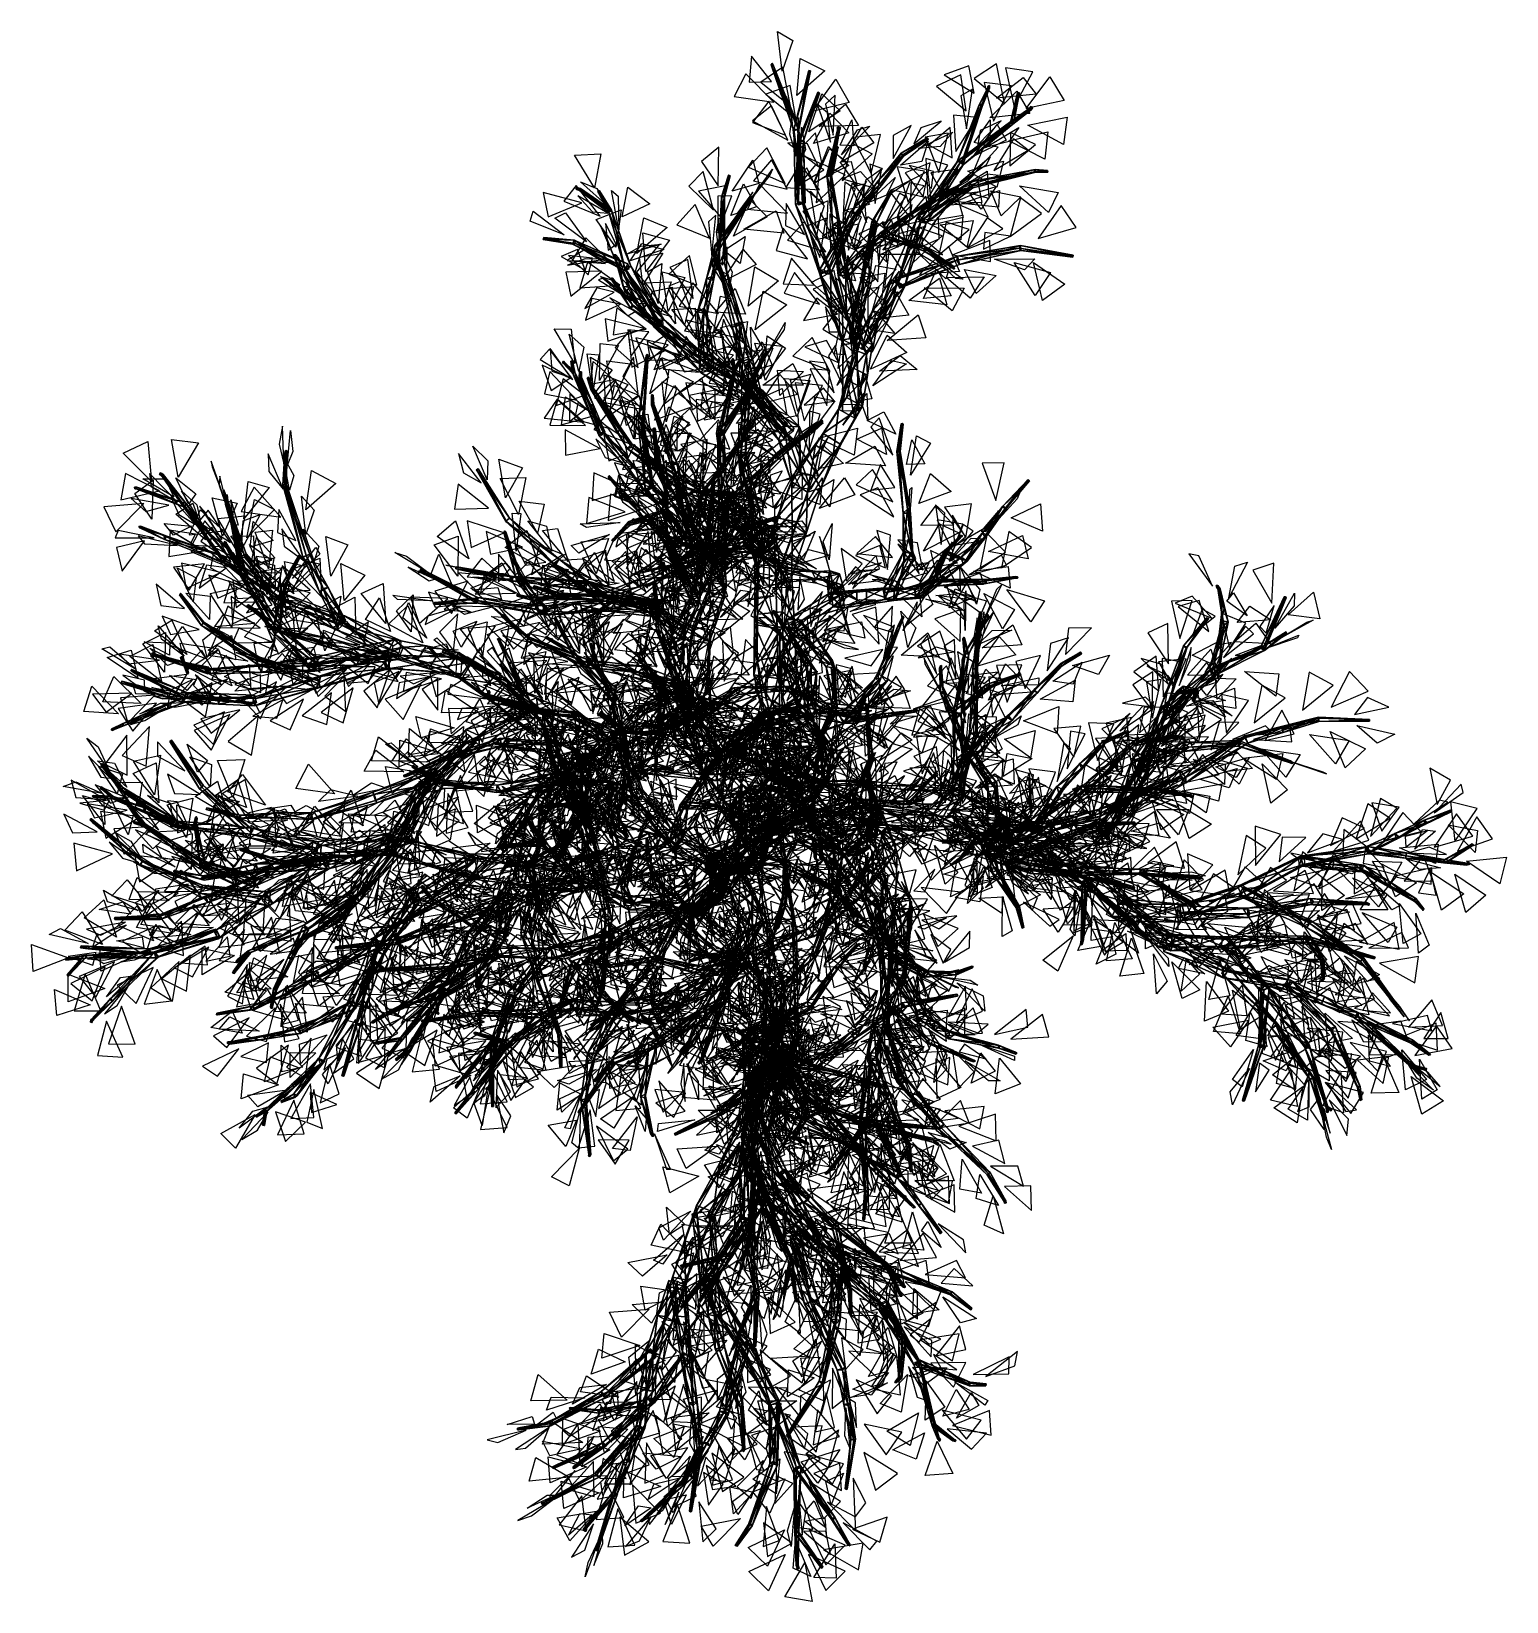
# Model space of a CAD drawing. Extents: x -366 to 378, y -432 to 359.
import ezdxf

# ---------------------------------------------------------------- set-up
doc = ezdxf.new("R2010")
doc.units = 0
doc.header["$MEASUREMENT"] = 0
doc.layers.add('BARK______', color=14, linetype='Continuous')
doc.layers.add('LEAVES____', color=134, linetype='Continuous')

msp = doc.modelspace()

# ---------------------------------------------------------------- meshes
at = {"layer": 'BARK______'}
mesh = msp.add_polyface(dxfattribs=at)
corners = [(26.98, 339.26, 494.79), (20.72, 309.49, 492.07), (21.05, 309.65, 494.66), (26.88, 339.31, 493.77), (18.65, 309.78, 493.61), (26.06, 339.47, 494.38), (30.62, 328.54, 534.31), (21.38, 303.35, 517.28), (21.06, 304.82, 515.06), (30.72, 327.88, 535.11), (23.49, 303.94, 515.78), (31.54, 328.06, 534.49), (8.36, 341.84, 503.6), (18.63, 309.11, 493.31), (20.87, 310.33, 492.2), (7.48, 341.26, 504.02), (20.92, 309.47, 494.84), (8.43, 341.35, 504.61), (7.77, 342.89, 504.52), (7.18, 342.26, 504.73), (7.91, 342.34, 505.2), (7.69, 342.96, 504.61), (7.18, 342.25, 504.72), (7.89, 342.37, 505.23), (41.2, 310.77, 604.88), (40.37, 310.56, 605.1), (40.67, 309.5, 603.81), (41.06, 311.17, 605.18), (40.79, 310.45, 605.22), (41.02, 310.2, 605.54), (40.87, 311.13, 605.23), (40.8, 310.37, 605.24), (40.87, 310.47, 605.44), (40.81, 310.37, 605.25), (40.84, 310.87, 604.8), (40.49, 310.74, 605.6), (41.16, 310.25, 605.33)]
mesh.append_faces([[corners[k] for k in face] for face in [(0, 1, 2, 0), (0, 3, 1, 0), (3, 4, 1, 3), (3, 5, 4, 3), (5, 2, 4, 5), (5, 0, 2, 5), (0, 5, 3, 0), (6, 7, 8, 6), (6, 9, 7, 6), (9, 10, 7, 9), (9, 11, 10, 9), (11, 8, 10, 11), (11, 6, 8, 11), (6, 11, 9, 6), (12, 13, 14, 12), (12, 15, 13, 12), (15, 16, 13, 15), (15, 17, 16, 15), (17, 14, 16, 17), (17, 12, 14, 17), (18, 15, 12, 18), (18, 19, 15, 18), (19, 17, 15, 19), (19, 20, 17, 19), (20, 12, 17, 20), (20, 18, 12, 20), (21, 19, 18, 21), (21, 22, 19, 21), (22, 20, 19, 22), (22, 23, 20, 22), (23, 18, 20, 23), (23, 21, 18, 23), (21, 23, 22, 21), (24, 25, 26, 24), (27, 28, 25, 27), (28, 29, 25, 28), (30, 31, 28, 30), (31, 32, 28, 31), (31, 33, 32, 31), (34, 31, 30, 34), (34, 35, 31, 34), (35, 33, 31, 35), (35, 36, 33, 35), (34, 36, 35, 34)]], dxfattribs={"vtx3": -1})
mesh = msp.add_polyface(dxfattribs=at)
corners = [(72.68, 297.72, 508.63), (62.53, 281.34, 509.78), (60.41, 283.06, 509.38), (73.89, 296.36, 508.89), (61.69, 281.94, 507.22), (73.47, 296.89, 507.2), (85.84, 305.48, 509.51), (86.34, 304.67, 509.64), (86.2, 305.01, 508.76), (102.88, 293.78, 524.68), (103.95, 291.93, 522.03), (85.25, 262.49, 531.86), (101.45, 294.15, 521.61), (80.58, 264.84, 531.49), (82.97, 264.49, 536.2), (128.29, 313.19, 518.23), (128.93, 312.35, 516.88), (127.91, 313.69, 516.63), (113.35, 322.47, 536.31), (100.89, 293.67, 523.34), (103.42, 293.94, 521.01), (111.98, 322.17, 537.43), (103.97, 292.26, 523.97), (113.54, 321.36, 537.7), (117.12, 331.24, 546.12), (116.32, 330.93, 546.61), (117.2, 330.52, 546.8), (117.12, 331.76, 546.72), (116.4, 331.33, 546.99), (117.1, 331.82, 546.8), (116.4, 331.31, 546.97), (117.19, 331.1, 547.3), (117.18, 331.14, 547.35), (101.61, 281.07, 627.45), (100.39, 280.94, 626.64), (101.35, 281.11, 626.25), (100.75, 280.93, 627.58), (101.04, 280.14, 626.5), (101.29, 280.25, 627.43), (101.62, 281.05, 627.58), (100.74, 280.92, 627.59), (101.29, 280.24, 627.45)]
mesh.append_faces([[corners[k] for k in face] for face in [(0, 1, 2, 0), (0, 3, 1, 0), (3, 4, 1, 3), (3, 5, 4, 3), (5, 2, 4, 5), (5, 0, 2, 5), (6, 3, 0, 6), (6, 7, 3, 6), (7, 5, 3, 7), (7, 8, 5, 7), (8, 0, 5, 8), (8, 6, 0, 8), (6, 8, 7, 6), (9, 10, 11, 9), (10, 12, 13, 10), (12, 9, 14, 12), (15, 10, 9, 15), (16, 12, 10, 16), (17, 9, 12, 17), (18, 19, 20, 18), (18, 21, 19, 18), (21, 22, 19, 21), (21, 23, 22, 21), (23, 20, 22, 23), (23, 18, 20, 23), (24, 21, 18, 24), (24, 25, 21, 24), (25, 23, 21, 25), (25, 26, 23, 25), (26, 18, 23, 26), (26, 24, 18, 26), (27, 28, 25, 27), (28, 26, 25, 28), (29, 30, 28, 29), (30, 31, 28, 30), (30, 32, 31, 30), (33, 34, 35, 33), (33, 36, 34, 33), (36, 37, 34, 36), (38, 33, 35, 38), (39, 36, 33, 39), (39, 40, 36, 39), (40, 38, 36, 40), (41, 39, 33, 41), (39, 41, 40, 39)]], dxfattribs={"vtx3": -1})
mesh = msp.add_polyface(dxfattribs=at)
corners = [(128.29, 313.19, 518.23), (128.93, 312.35, 516.88), (103.95, 291.93, 522.03), (127.91, 313.69, 516.63), (101.45, 294.15, 521.61), (102.88, 293.78, 524.68), (137.59, 319.99, 519.71), (138.17, 319.68, 518.96), (137.51, 320.39, 518.8), (138.19, 320.78, 519.96), (138.78, 320.61, 519.33), (138.05, 321.06, 519.14), (138.78, 320.62, 519.33), (138.76, 320.58, 519.34), (138, 320.95, 519.13), (137.98, 320.92, 519.13), (140.15, 289.53, 564.24), (107.05, 280.88, 550.47), (107.28, 283.27, 548.13), (139.73, 288.39, 565.08), (108.81, 280.32, 547.72), (140.53, 288.15, 563.89), (146.36, 289.14, 569.5), (145.98, 288.42, 569.94), (146.56, 288.27, 569.24), (132.27, 328.24, 515.88), (127.69, 313.17, 516.57), (129.29, 312.85, 516.99), (131.63, 328.44, 516.56), (128.16, 313.2, 518.19), (138.76, 321.02, 518.86), (137.78, 319.72, 518.7), (138.16, 320, 519.52), (138.41, 320.76, 518.09), (137.32, 320.35, 519.25), (137.98, 321.34, 518.61), (138.07, 321.05, 519.76), (138.53, 320.5, 519.53), (138.16, 320.38, 519.46), (138.56, 320.99, 519.1), (138.49, 320.87, 519.16), (138.43, 320.69, 519.46), (138.42, 320.69, 519.46), (138.34, 320.54, 519.9), (138.55, 320.65, 519.05), (138.34, 320.54, 519.9), (138.55, 320.65, 519.05)]
mesh.append_faces([[corners[k] for k in face] for face in [(0, 1, 2, 0), (1, 3, 4, 1), (3, 0, 5, 3), (6, 1, 0, 6), (6, 7, 1, 6), (7, 3, 1, 7), (7, 8, 3, 7), (8, 0, 3, 8), (8, 6, 0, 8), (9, 7, 6, 9), (9, 10, 7, 9), (10, 8, 7, 10), (10, 11, 8, 10), (11, 6, 8, 11), (11, 9, 6, 11), (12, 11, 10, 12), (13, 14, 12, 13), (13, 15, 14, 13), (16, 17, 18, 16), (16, 19, 17, 16), (19, 20, 17, 19), (19, 21, 20, 19), (21, 18, 20, 21), (21, 16, 18, 21), (22, 19, 16, 22), (22, 23, 19, 22), (23, 21, 19, 23), (23, 24, 21, 23), (24, 16, 21, 24), (24, 22, 16, 24), (22, 24, 23, 22), (25, 26, 27, 25), (28, 27, 29, 28), (30, 31, 32, 30), (30, 33, 31, 30), (33, 34, 31, 33), (35, 32, 34, 35), (36, 37, 38, 36), (37, 39, 38, 37), (37, 40, 39, 37), (41, 40, 37, 41), (41, 42, 40, 41), (43, 44, 45, 43), (43, 46, 44, 43)]], dxfattribs={"vtx3": -1})
mesh = msp.add_polyface(dxfattribs=at)
corners = [(138.24, 320.9, 519.97), (138.78, 320.61, 519.33), (138.19, 320.78, 519.96), (138.78, 320.62, 519.33), (138, 320.95, 519.13), (138.05, 321.06, 519.14), (138.28, 320.97, 519.96), (138.76, 320.58, 519.34), (137.98, 320.92, 519.13), (117.12, 331.76, 546.72), (116.32, 330.93, 546.61), (117.12, 331.24, 546.12), (116.4, 331.33, 546.99), (117.19, 331.1, 547.3), (117.2, 330.52, 546.8), (117.1, 331.82, 546.8), (117.18, 331.14, 547.35), (116.4, 331.31, 546.97), (132.27, 328.24, 515.88), (131.36, 328.42, 515.64), (127.69, 313.17, 516.57), (128.16, 313.2, 518.19), (131.63, 328.44, 516.56), (129.29, 312.85, 516.99), (138.41, 320.76, 518.09), (137.98, 321.34, 518.61), (137.32, 320.35, 519.25), (138.76, 321.02, 518.86), (138.16, 320, 519.52), (138.07, 321.05, 519.76), (138.16, 320.38, 519.46), (138.29, 321.08, 519.87), (138.49, 320.87, 519.16), (138.56, 320.99, 519.1), (138.28, 321.37, 519.6), (138.53, 320.5, 519.53), (138.43, 320.69, 519.46), (138.42, 320.69, 519.46), (138.17, 321.01, 519.09), (138.85, 320.85, 519.52), (138.11, 320.87, 519.9), (138.12, 321.28, 519.48), (138.34, 320.54, 519.9), (138.12, 321.28, 519.48), (138.34, 320.54, 519.9), (138.55, 320.65, 519.05), (138.55, 320.65, 519.05)]
mesh.append_faces([[corners[k] for k in face] for face in [(0, 1, 2, 0), (0, 3, 1, 0), (3, 4, 5, 3), (4, 2, 5, 4), (4, 0, 2, 4), (6, 3, 0, 6), (6, 7, 3, 6), (8, 0, 4, 8), (8, 6, 0, 8), (6, 8, 7, 6), (9, 10, 11, 9), (12, 13, 14, 12), (13, 11, 14, 13), (13, 9, 11, 13), (15, 12, 9, 15), (16, 9, 13, 16), (16, 15, 9, 16), (15, 16, 17, 15), (18, 19, 20, 18), (19, 21, 20, 19), (19, 22, 21, 19), (22, 18, 23, 22), (18, 22, 19, 18), (24, 25, 26, 24), (25, 27, 28, 25), (27, 25, 24, 27), (29, 30, 31, 29), (32, 31, 33, 32), (32, 29, 31, 32), (34, 35, 29, 34), (34, 36, 35, 34), (37, 29, 32, 37), (37, 34, 29, 37), (38, 36, 34, 38), (38, 39, 36, 38), (39, 37, 36, 39), (39, 40, 37, 39), (40, 34, 37, 40), (40, 38, 34, 40), (38, 40, 39, 38), (41, 42, 43, 41), (41, 44, 42, 41), (45, 43, 46, 45), (45, 41, 43, 45), (41, 45, 44, 41)]], dxfattribs={"vtx3": -1})
mesh = msp.add_polyface(dxfattribs=at)
corners = [(40.82, 263.24, 578.39), (38.09, 261.58, 580.64), (40.97, 236.24, 566.74), (35.16, 286.93, 594.54), (41.84, 261.52, 581.74), (37.57, 286.59, 595.07), (36.93, 287.66, 592.95), (40.63, 309.58, 604.19), (41.62, 309.17, 604.28), (41.37, 309.76, 603.44), (-3.1, 276.02, 563.46), (-2.2, 275.46, 563.38), (-18.57, 250.12, 545.19), (-19.33, 251.85, 543.05), (-2.44, 276.18, 562.64), (-21.2, 251.29, 545.16), (23.42, 273.16, 501.71), (37, 239.09, 499.38), (36.59, 238.43, 504.57), (22.87, 272.54, 497.24), (32.06, 237.46, 498.72), (19.33, 272.15, 500), (21.05, 309.65, 494.66), (20.72, 309.49, 492.07), (18.65, 309.78, 493.61), (21.06, 304.82, 515.06), (20.9, 271.55, 501.69), (20.37, 273.55, 497.88), (21.38, 303.35, 517.28), (24.36, 272.75, 499.37), (23.49, 303.94, 515.78), (39.77, 301.08, 623.83), (35.64, 285.92, 594.81), (35.89, 288.4, 593.66), (39.65, 300, 624.2), (38.12, 286.85, 594.1), (40.66, 300.36, 623.84), (40.46, 301.28, 625.56), (40.34, 300.42, 625.77)]
mesh.append_faces([[corners[k] for k in face] for face in [(0, 1, 2, 0), (3, 4, 1, 3), (3, 5, 4, 3), (5, 0, 4, 5), (5, 6, 0, 5), (6, 1, 0, 6), (6, 3, 1, 6), (7, 5, 3, 7), (7, 8, 5, 7), (8, 6, 5, 8), (8, 9, 6, 8), (9, 3, 6, 9), (9, 7, 3, 9), (10, 11, 12, 10), (11, 13, 12, 11), (11, 14, 13, 11), (14, 10, 15, 14), (10, 14, 11, 10), (16, 17, 18, 16), (16, 19, 17, 16), (19, 20, 17, 19), (19, 21, 20, 19), (21, 16, 18, 21), (22, 19, 16, 22), (22, 23, 19, 22), (23, 21, 19, 23), (23, 24, 21, 23), (24, 16, 21, 24), (24, 22, 16, 24), (25, 26, 27, 25), (25, 28, 26, 25), (28, 29, 26, 28), (28, 30, 29, 28), (30, 27, 29, 30), (30, 25, 27, 30), (31, 32, 33, 31), (31, 34, 32, 31), (34, 35, 32, 34), (34, 36, 35, 34), (36, 33, 35, 36), (36, 31, 33, 36), (37, 34, 31, 37), (37, 38, 34, 37), (38, 36, 34, 38)]], dxfattribs={"vtx3": -1})
mesh = msp.add_polyface(dxfattribs=at)
corners = [(41.84, 261.52, 581.74), (40.82, 263.24, 578.39), (44.69, 239.15, 564.03), (41.16, 310.33, 604.76), (41.62, 309.17, 604.28), (40.63, 309.58, 604.19), (41.94, 309.92, 604.77), (41.37, 309.76, 603.44), (41.81, 310.59, 604.22), (41.16, 310.3, 604.74), (41.97, 309.99, 604.87), (41.16, 310.26, 604.67), (41.97, 310.02, 604.92), (41.86, 310.7, 604.39), (59.07, 264.44, 457.24), (58.15, 247.75, 467.5), (56.38, 249.66, 469.59), (60.27, 262.77, 455.97), (57.94, 263.14, 455.55), (54.84, 248, 467.14), (67.7, 279.3, 436.86), (68.17, 278.5, 436.44), (67.21, 278.71, 436.19), (47.49, 268.72, 510.05), (50.58, 266.61, 510.57), (35.01, 236.87, 504.51), (49.63, 267.66, 507.12), (37.06, 236.84, 500.58), (31.58, 239.05, 502.71), (60.41, 283.06, 509.38), (62.53, 281.34, 509.78), (61.69, 281.94, 507.22), (64.63, 257.87, 590.34), (62.16, 257.72, 593.3), (51.56, 247.87, 580.4), (40.34, 300.42, 625.77), (41.11, 300.69, 625.43), (40.66, 300.36, 623.84), (39.77, 301.08, 623.83), (40.46, 301.28, 625.56), (40.37, 310.56, 605.1), (41.39, 309.12, 604.34), (40.67, 309.5, 603.81), (41.02, 310.2, 605.54), (41.56, 309.88, 603.75), (41.54, 310.08, 604.56), (42.08, 310.3, 604.72), (41.38, 309.9, 604.67), (41.67, 309.97, 604.97), (41.56, 310.28, 604.45), (41.66, 310.46, 605.12), (41.84, 310.43, 604.33), (41.92, 310.29, 605.02), (41.62, 310.35, 604.33), (41.67, 309.83, 604.67), (41.99, 309.95, 604.74), (41.24, 310.24, 604.38)]
mesh.append_faces([[corners[k] for k in face] for face in [(0, 1, 2, 0), (3, 4, 5, 3), (3, 6, 4, 3), (6, 7, 4, 6), (6, 8, 7, 6), (8, 5, 7, 8), (9, 6, 3, 9), (9, 10, 6, 9), (10, 8, 6, 10), (11, 10, 9, 11), (11, 12, 10, 11), (12, 13, 10, 12), (14, 15, 16, 14), (14, 17, 15, 14), (17, 18, 19, 17), (18, 16, 19, 18), (18, 14, 16, 18), (20, 17, 14, 20), (21, 18, 17, 21), (22, 14, 18, 22), (22, 20, 14, 22), (23, 24, 25, 23), (24, 26, 27, 24), (26, 23, 28, 26), (29, 24, 23, 29), (29, 30, 24, 29), (30, 26, 24, 30), (30, 31, 26, 30), (31, 23, 26, 31), (31, 29, 23, 31), (32, 33, 34, 32), (35, 36, 37, 35), (36, 38, 37, 36), (36, 39, 38, 36), (39, 36, 35, 39), (40, 41, 42, 40), (40, 43, 41, 40), (43, 44, 41, 43), (45, 46, 47, 45), (48, 49, 50, 48), (48, 51, 49, 48), (52, 53, 54, 52), (55, 53, 52, 55), (56, 55, 52, 56)]], dxfattribs={"vtx3": -1})
mesh = msp.add_polyface(dxfattribs=at)
corners = [(41.81, 310.59, 604.22), (41.16, 310.33, 604.76), (40.63, 309.58, 604.19), (41.97, 309.99, 604.87), (41.86, 310.7, 604.39), (41.16, 310.3, 604.74), (41.97, 310.02, 604.92), (41.85, 310.73, 604.41), (41.16, 310.26, 604.67), (41.2, 310.77, 604.88), (40.67, 309.5, 603.81), (41.56, 309.88, 603.75), (41.02, 310.2, 605.54), (41.06, 311.17, 605.18), (40.37, 310.56, 605.1), (40.79, 310.45, 605.22), (40.87, 310.47, 605.44), (40.87, 311.13, 605.23), (40.81, 310.37, 605.25), (41.16, 310.25, 605.33), (40.84, 310.87, 604.8), (41.7, 310.48, 605.15), (41.45, 310.64, 604.36), (42.08, 310.3, 604.72), (41.53, 310.46, 604.44), (41.38, 309.9, 604.67), (41.54, 310.08, 604.56), (41.66, 310.46, 605.12), (41.56, 310.28, 604.45), (41.45, 310.22, 604.49), (41.84, 310.43, 604.33), (41.17, 310.57, 604.76), (41.67, 309.97, 604.97), (41.92, 310.29, 605.02), (41.67, 309.83, 604.67), (42.05, 310.6, 604.84), (41.62, 310.35, 604.33), (41.25, 310.57, 604.48), (41.58, 310.36, 604.35), (41.99, 309.95, 604.74), (41.88, 310.81, 604.59), (41.24, 310.24, 604.38)]
mesh.append_faces([[corners[k] for k in face] for face in [(0, 1, 2, 0), (3, 4, 0, 3), (4, 1, 0, 4), (4, 5, 1, 4), (6, 7, 4, 6), (7, 5, 4, 7), (7, 8, 5, 7), (8, 7, 6, 8), (9, 10, 11, 9), (12, 9, 11, 12), (13, 14, 9, 13), (15, 16, 12, 15), (16, 9, 12, 16), (16, 13, 9, 16), (17, 15, 13, 17), (18, 13, 16, 18), (18, 17, 13, 18), (19, 17, 18, 19), (19, 20, 17, 19), (21, 22, 23, 21), (21, 24, 22, 21), (24, 25, 22, 24), (24, 26, 25, 24), (26, 21, 23, 26), (27, 24, 21, 27), (27, 28, 24, 27), (28, 26, 24, 28), (28, 29, 26, 28), (29, 21, 26, 29), (29, 27, 21, 29), (30, 29, 28, 30), (30, 31, 29, 30), (31, 27, 29, 31), (31, 32, 27, 31), (32, 31, 30, 32), (33, 34, 35, 33), (36, 37, 34, 36), (36, 38, 37, 36), (38, 35, 37, 38), (38, 33, 35, 38), (39, 40, 36, 39), (40, 38, 36, 40), (40, 41, 38, 40), (41, 33, 38, 41), (39, 41, 40, 39)]], dxfattribs={"vtx3": -1})
mesh = msp.add_polyface(dxfattribs=at)
corners = [(67.7, 279.3, 436.86), (68.17, 278.5, 436.44), (60.27, 262.77, 455.97), (67.21, 278.71, 436.19), (57.94, 263.14, 455.55), (82.97, 264.49, 536.2), (85.25, 262.49, 531.86), (74.53, 230.72, 534.92), (80.58, 264.84, 531.49), (71.35, 232.69, 530.61), (70.45, 232.11, 538.67), (102.88, 293.78, 524.68), (103.95, 291.93, 522.03), (101.45, 294.15, 521.61), (107.28, 283.27, 548.13), (81.94, 263.05, 535.75), (81.93, 266.39, 532.01), (107.05, 280.88, 550.47), (84.92, 262.38, 531.78), (108.81, 280.32, 547.72), (76.92, 267.36, 601.33), (64.82, 254.97, 592.81), (62.16, 257.72, 593.3), (78.68, 265.2, 600.86), (64.63, 257.87, 590.34), (78.4, 267.24, 598.92), (91.52, 276.92, 609.3), (92.46, 275.33, 608.84), (92.42, 276.78, 607.63), (106.63, 280.29, 615.5), (106.98, 279.44, 615.21), (107.04, 280.21, 614.63), (101.35, 281.11, 626.25), (91.11, 276.77, 608.99), (92.9, 277.06, 608.04), (100.39, 280.94, 626.64), (92.4, 275.2, 608.74), (101.04, 280.14, 626.5), (100.75, 280.93, 627.58), (101.29, 280.25, 627.43), (100.74, 280.92, 627.59), (101.29, 280.24, 627.45), (101.61, 281.07, 627.45)]
mesh.append_faces([[corners[k] for k in face] for face in [(0, 1, 2, 0), (1, 3, 4, 1), (0, 3, 1, 0), (5, 6, 7, 5), (6, 8, 9, 6), (8, 5, 10, 8), (11, 6, 5, 11), (12, 8, 6, 12), (13, 5, 8, 13), (14, 15, 16, 14), (14, 17, 15, 14), (17, 18, 15, 17), (17, 19, 18, 17), (19, 16, 18, 19), (19, 14, 16, 19), (20, 21, 22, 20), (20, 23, 21, 20), (23, 24, 21, 23), (23, 25, 24, 23), (25, 22, 24, 25), (25, 20, 22, 25), (26, 23, 20, 26), (26, 27, 23, 26), (27, 25, 23, 27), (27, 28, 25, 27), (28, 20, 25, 28), (28, 26, 20, 28), (29, 27, 26, 29), (29, 30, 27, 29), (30, 28, 27, 30), (30, 31, 28, 30), (31, 26, 28, 31), (31, 29, 26, 31), (29, 31, 30, 29), (32, 33, 34, 32), (32, 35, 33, 32), (35, 36, 33, 35), (35, 37, 36, 35), (37, 34, 36, 37), (37, 32, 34, 37), (38, 39, 37, 38), (39, 32, 37, 39), (40, 41, 39, 40), (41, 42, 39, 41)]], dxfattribs={"vtx3": -1})
mesh = msp.add_polyface(dxfattribs=at)
corners = [(-63.61, 240.88, 517.84), (-49.66, 213.03, 506.07), (-46.99, 213.99, 509.43), (-66.77, 240.33, 516.02), (-66.36, 238.96, 519.37), (-51.96, 210.29, 508.61), (-73.28, 269.11, 535.53), (-74.63, 267.96, 536.22), (-72.89, 234.94, 440.25), (-62.19, 220.76, 447.07), (-62.77, 221.3, 448.94), (-72.57, 234.65, 439.37), (-63.7, 219.77, 447.96), (-73.4, 234.28, 439.74), (-19.1, 242.5, 489.16), (-16.37, 242.43, 487.1), (-7.17, 211.6, 491.87), (-19.45, 241.82, 485.83), (-8.78, 211.43, 488.05), (-10.82, 210.55, 493.51), (-17.66, 275.96, 479.12), (-16.36, 275.59, 478.19), (-17.83, 275.72, 477.51), (-14.22, 286.71, 478.1), (-13.48, 286.45, 477.57), (-14.3, 286.68, 477.16), (-25.5, 234.62, 535.9), (-21.86, 233.59, 536.26), (-25.17, 216.85, 527.24), (-22.98, 235.56, 533.22), (-26.54, 219.64, 523.57), (-29.89, 217.78, 526.56), (-21.2, 251.29, 545.16), (-18.57, 250.12, 545.19), (-19.33, 251.85, 543.05), (-3.1, 276.02, 563.46), (-2.44, 276.18, 562.64), (-64.04, 230.35, 538.53), (-67.49, 230.57, 537.24), (-59.47, 221.97, 522), (-71.57, 245.4, 570.58), (-66.38, 227.63, 539.17), (-70.93, 243.77, 571.11), (-69.77, 245.14, 570.84)]
mesh.append_faces([[corners[k] for k in face] for face in [(0, 1, 2, 0), (0, 3, 1, 0), (3, 4, 5, 3), (4, 0, 2, 4), (6, 3, 0, 6), (7, 0, 4, 7), (8, 9, 10, 8), (8, 11, 9, 8), (11, 12, 9, 11), (11, 13, 12, 11), (13, 10, 12, 13), (14, 15, 16, 14), (15, 17, 18, 15), (17, 14, 19, 17), (20, 15, 14, 20), (20, 21, 15, 20), (21, 17, 15, 21), (21, 22, 17, 21), (22, 14, 17, 22), (22, 20, 14, 22), (23, 21, 20, 23), (23, 24, 21, 23), (24, 22, 21, 24), (24, 25, 22, 24), (25, 20, 22, 25), (25, 23, 20, 25), (23, 25, 24, 23), (26, 27, 28, 26), (27, 29, 30, 27), (29, 26, 31, 29), (32, 27, 26, 32), (32, 33, 27, 32), (33, 29, 27, 33), (33, 34, 29, 33), (34, 26, 29, 34), (34, 32, 26, 34), (35, 33, 32, 35), (36, 32, 34, 36), (37, 38, 39, 37), (40, 41, 38, 40), (40, 42, 41, 40), (42, 37, 41, 42), (42, 43, 37, 42), (43, 38, 37, 43), (43, 40, 38, 43)]], dxfattribs={"vtx3": -1})
mesh = msp.add_polyface(dxfattribs=at)
corners = [(-92.05, 253.94, 536.01), (-92.92, 251.96, 535.72), (-66.98, 238.73, 516.65), (-91.47, 252.26, 537.29), (-64.61, 239.35, 519.61), (-65.15, 242.09, 516.96), (-107.37, 255.25, 552.14), (-107.7, 254.34, 551.93), (-106.98, 254.47, 552.6), (-88.95, 280.02, 537.81), (-89.23, 279.6, 536.87), (-74.39, 268.81, 534.35), (-89.42, 279.05, 537.75), (-74.86, 267.85, 536.05), (-73.67, 269.48, 536.11), (-90.76, 280.42, 537.82), (-90.66, 279.95, 537.08), (-90.97, 279.57, 537.78), (-90.78, 280.36, 537.82), (-90.71, 279.8, 537.23), (-91.25, 279.86, 537.38), (-90.71, 280.37, 537.82), (-90.91, 279.92, 537.24), (-90.98, 279.88, 537.3), (-90.99, 280.39, 537.82), (-91.06, 280.11, 536.99), (-90.57, 279.66, 537.56), (-92.95, 193.07, 693.96), (-93.09, 193.14, 693.06), (-91.96, 187.4, 692.21), (-93.78, 192.96, 693.63), (-92.97, 187.08, 693.04), (-91.77, 187.45, 693.55), (-97.56, 193.01, 695.65), (-98.06, 192.31, 695.99), (-92.79, 186.8, 692.85), (-97.39, 192.68, 696.5), (-92.08, 187.79, 692.38)]
mesh.append_faces([[corners[k] for k in face] for face in [(0, 1, 2, 0), (1, 3, 4, 1), (3, 0, 5, 3), (6, 1, 0, 6), (6, 7, 1, 6), (7, 3, 1, 7), (7, 8, 3, 7), (8, 0, 3, 8), (8, 6, 0, 8), (6, 8, 7, 6), (9, 10, 11, 9), (10, 12, 13, 10), (12, 9, 14, 12), (15, 10, 9, 15), (15, 16, 10, 15), (16, 12, 10, 16), (16, 17, 12, 16), (17, 9, 12, 17), (17, 15, 9, 17), (18, 16, 15, 18), (18, 19, 16, 18), (19, 17, 16, 19), (19, 20, 17, 19), (20, 15, 17, 20), (20, 18, 15, 20), (21, 19, 18, 21), (21, 22, 19, 21), (22, 20, 19, 22), (22, 23, 20, 22), (23, 18, 20, 23), (23, 21, 18, 23), (24, 22, 21, 24), (24, 25, 22, 24), (25, 23, 22, 25), (25, 26, 23, 25), (26, 21, 23, 26), (26, 24, 21, 26), (24, 26, 25, 24), (27, 28, 29, 27), (28, 30, 31, 28), (30, 27, 32, 30), (27, 30, 28, 27), (33, 34, 35, 33), (36, 33, 37, 36), (33, 36, 34, 33)]], dxfattribs={"vtx3": -1})
mesh = msp.add_polyface(dxfattribs=at)
corners = [(-73.28, 269.11, 535.53), (-75.01, 269.07, 534.75), (-66.77, 240.33, 516.02), (-66.36, 238.96, 519.37), (-74.63, 267.96, 536.22), (-63.61, 240.88, 517.84), (-79.34, 278.88, 547.37), (-80.22, 278.87, 546.97), (-79.98, 278.21, 547.64), (-73.4, 234.28, 439.74), (-72.89, 234.94, 440.25), (-62.77, 221.3, 448.94), (-72.57, 234.65, 439.37), (-72.16, 246.72, 585), (-70.93, 243.77, 571.11), (-71.57, 245.4, 570.58), (-71.78, 245.8, 585.09), (-69.77, 245.14, 570.84), (-71.2, 246.59, 585.2), (-72.32, 246.61, 585.62), (-72, 245.8, 585.76), (-71.54, 246.49, 586.02), (-72.26, 246.6, 585.53), (-72.07, 245.81, 585.87), (-71.57, 246.49, 586.06), (-72.23, 246.58, 585.49), (-72.12, 245.83, 585.94), (-71.55, 246.49, 586.04), (-92.05, 253.94, 536.01), (-66.98, 238.73, 516.65), (-65.15, 242.09, 516.96), (-92.92, 251.96, 535.72), (-64.61, 239.35, 519.61), (-91.47, 252.26, 537.29), (-88.95, 280.02, 537.81), (-74.39, 268.81, 534.35), (-73.67, 269.48, 536.11), (-89.23, 279.6, 536.87), (-74.86, 267.85, 536.05), (-89.42, 279.05, 537.75)]
mesh.append_faces([[corners[k] for k in face] for face in [(0, 1, 2, 0), (1, 3, 2, 1), (1, 4, 3, 1), (4, 0, 5, 4), (6, 1, 0, 6), (6, 7, 1, 6), (7, 4, 1, 7), (7, 8, 4, 7), (8, 0, 4, 8), (8, 6, 0, 8), (6, 8, 7, 6), (9, 10, 11, 9), (10, 9, 12, 10), (13, 14, 15, 13), (13, 16, 14, 13), (16, 17, 14, 16), (16, 18, 17, 16), (18, 15, 17, 18), (18, 13, 15, 18), (19, 16, 13, 19), (19, 20, 16, 19), (20, 18, 16, 20), (20, 21, 18, 20), (21, 13, 18, 21), (21, 19, 13, 21), (22, 20, 19, 22), (22, 23, 20, 22), (23, 21, 20, 23), (23, 24, 21, 23), (24, 19, 21, 24), (24, 22, 19, 24), (25, 23, 22, 25), (25, 26, 23, 25), (26, 24, 23, 26), (26, 27, 24, 26), (27, 22, 24, 27), (27, 25, 22, 27), (25, 27, 26, 25), (28, 29, 30, 28), (31, 32, 29, 31), (33, 30, 32, 33), (34, 35, 36, 34), (37, 38, 35, 37), (39, 36, 38, 39)]], dxfattribs={"vtx3": -1})
mesh = msp.add_polyface(dxfattribs=at)
corners = [(4.89, 197.59, 604.24), (4.55, 198.23, 603.55), (5.46, 197.83, 603.46), (-10.82, 210.55, 493.51), (-2.15, 193.45, 487.78), (-6.44, 191.95, 489.67), (-7.17, 211.6, 491.87), (-4.28, 193.97, 483.38), (-8.78, 211.43, 488.05), (-8.56, 192.47, 485.27), (-12.43, 210.38, 489.7), (19.33, 272.15, 500), (31.65, 236.8, 503.91), (32.06, 237.46, 498.72), (36.59, 238.43, 504.57), (-8.06, 194, 750.97), (-7.76, 193.49, 750.24), (-8.25, 193.6, 751.01), (-7.84, 193.58, 750.28), (-8.5, 193.78, 750.29), (-8.56, 193.94, 750.22), (-8.13, 193.97, 750.16), (-8.14, 193.97, 750.16), (-8.16, 193.62, 750.84), (-7.67, 194.03, 750.46), (-8.54, 194.12, 750.56), (-8.22, 193.4, 750.17), (-7.62, 193.83, 750.75), (-8.45, 194.05, 750.3), (-7.75, 193.56, 750.3), (-8.33, 194.03, 750.56), (-8.37, 193.43, 750.87), (-8.17, 194, 750.54), (-8.32, 193.6, 750.58), (-7.96, 193.82, 750.49), (-8.62, 193.89, 750.59), (-8.36, 193.44, 750.98), (-7.92, 193.7, 750.69), (-8.61, 193.82, 750.48), (-7.9, 194.16, 750.79), (-7.91, 193.72, 750.62), (-7.94, 193.33, 750.63), (-7.97, 193.75, 750.04), (-8.63, 193.88, 750.61), (-7.97, 193.75, 750.04), (-8.62, 193.88, 750.61), (-7.81, 193.74, 750.9), (-7.81, 193.74, 750.9), (-8.31, 193.91, 750.86), (-7.73, 193.57, 750.3), (-8.31, 193.91, 750.86), (-7.73, 193.57, 750.3), (-8.38, 194.08, 750), (-8.38, 194.08, 750)]
mesh.append_faces([[corners[k] for k in face] for face in [(0, 1, 2, 0), (3, 4, 5, 3), (3, 6, 4, 3), (6, 7, 4, 6), (6, 8, 7, 6), (8, 9, 7, 8), (8, 10, 9, 8), (10, 5, 9, 10), (10, 3, 5, 10), (11, 12, 13, 11), (11, 14, 12, 11), (15, 16, 17, 15), (15, 18, 16, 15), (19, 17, 20, 19), (19, 15, 17, 19), (21, 19, 18, 21), (21, 22, 19, 21), (22, 15, 19, 22), (22, 23, 15, 22), (24, 22, 21, 24), (24, 25, 22, 24), (25, 23, 22, 25), (25, 26, 23, 25), (27, 28, 29, 27), (27, 30, 28, 27), (30, 31, 28, 30), (32, 33, 30, 32), (32, 34, 33, 32), (35, 32, 36, 35), (35, 37, 32, 35), (37, 34, 32, 37), (38, 37, 35, 38), (39, 35, 40, 39), (39, 38, 35, 39), (38, 39, 41, 38), (42, 43, 44, 42), (42, 45, 43, 42), (45, 46, 43, 45), (45, 47, 46, 45), (47, 45, 42, 47), (48, 49, 50, 48), (51, 52, 53, 51), (52, 50, 53, 52), (52, 48, 50, 52), (48, 52, 51, 48)]], dxfattribs={"vtx3": -1})
mesh = msp.add_polyface(dxfattribs=at)
corners = [(50, 215.92, 548.18), (52.5, 219.94, 545.17), (58.19, 201.33, 523.9), (47.57, 221.26, 542.85), (52.09, 203.61, 521.97), (45.07, 217.24, 545.86), (49.03, 198.69, 525.52), (40.97, 236.24, 566.74), (46.21, 236.1, 568.2), (44.69, 239.15, 564.03), (38.09, 261.58, 580.64), (41.84, 261.52, 581.74), (40.82, 263.24, 578.39), (42.9, 220.02, 500.19), (43.01, 221.89, 494.48), (50.09, 204.94, 487.56), (37.32, 220.09, 493.77), (43.35, 203.82, 487.04), (37.21, 218.22, 499.48), (43.4, 201.21, 493.37), (50.14, 202.33, 493.89), (36.59, 238.43, 504.57), (37, 239.09, 499.38), (32.06, 237.46, 498.72), (31.65, 236.8, 503.91), (54.08, 234.5, 481.97), (50.13, 202.44, 491.04), (46.42, 204.31, 493.72), (56.45, 232.38, 478.94), (47.07, 201.84, 487.21), (52.18, 232.91, 478.34), (43.36, 203.71, 489.89), (47.49, 268.72, 510.05), (35.01, 236.87, 504.51), (31.58, 239.05, 502.71), (50.58, 266.61, 510.57), (37.06, 236.84, 500.58), (49.63, 267.66, 507.12), (33.64, 239.02, 498.78), (51.56, 247.87, 580.4), (43.98, 234.62, 568.24), (41.24, 238.15, 567.66), (55.11, 244.67, 580.1), (46.67, 236.18, 564.98), (55.07, 248.49, 577.21), (43.93, 239.7, 564.4)]
mesh.append_faces([[corners[k] for k in face] for face in [(0, 1, 2, 0), (1, 3, 4, 1), (3, 5, 6, 3), (7, 0, 5, 7), (7, 8, 0, 7), (8, 1, 0, 8), (8, 9, 1, 8), (9, 3, 1, 9), (9, 5, 3, 9), (9, 7, 5, 9), (10, 8, 7, 10), (10, 11, 8, 10), (11, 9, 8, 11), (12, 7, 9, 12), (13, 14, 15, 13), (14, 16, 17, 14), (16, 18, 19, 16), (18, 13, 20, 18), (21, 14, 13, 21), (21, 22, 14, 21), (22, 16, 14, 22), (22, 23, 16, 22), (23, 18, 16, 23), (23, 24, 18, 23), (24, 13, 18, 24), (24, 21, 13, 24), (25, 26, 27, 25), (25, 28, 26, 25), (28, 29, 26, 28), (28, 30, 29, 28), (30, 31, 29, 30), (30, 27, 31, 30), (30, 25, 27, 30), (32, 33, 34, 32), (35, 36, 33, 35), (37, 38, 36, 37), (37, 34, 38, 37), (39, 40, 41, 39), (39, 42, 40, 39), (42, 43, 40, 42), (42, 44, 43, 42), (44, 45, 43, 44), (44, 41, 45, 44), (44, 39, 41, 44)]], dxfattribs={"vtx3": -1})
mesh = msp.add_polyface(dxfattribs=at)
corners = [(55.14, 196.42, 527.45), (55.71, 185.99, 498.69), (52.16, 180.12, 502.79), (58.19, 201.33, 523.9), (48.61, 189.44, 497.49), (52.09, 203.61, 521.97), (52.5, 219.94, 545.17), (73.59, 161.27, 542.94), (71.46, 148.1, 537.05), (72.2, 147.41, 538.55), (73.2, 161.59, 542.13), (70.41, 147.49, 538.37), (72.65, 161.41, 542.89), (56.38, 249.66, 469.59), (56.45, 232.38, 478.94), (54.08, 234.5, 481.97), (58.15, 247.75, 467.5), (52.18, 232.91, 478.34), (54.84, 248, 467.14), (60.27, 262.77, 455.97), (61.46, 215.28, 534.1), (58, 197.59, 524.99), (52.74, 199, 529.55), (66.27, 213.98, 529.94), (54.49, 201.03, 519.87), (63.06, 217.14, 525.25), (49.23, 202.44, 524.43), (58.24, 218.43, 529.42), (70.45, 232.11, 538.67), (74.53, 230.72, 534.92), (71.35, 232.69, 530.61), (67.27, 234.09, 534.36), (80.58, 264.84, 531.49), (62.16, 257.72, 593.3), (55.11, 244.67, 580.1), (51.56, 247.87, 580.4), (64.82, 254.97, 592.81), (55.07, 248.49, 577.21), (64.63, 257.87, 590.34), (84.79, 250.57, 617.28), (62.42, 255.43, 592.95), (63.83, 258.94, 592.81), (83.88, 248.65, 617.21), (65.35, 256.2, 590.7)]
mesh.append_faces([[corners[k] for k in face] for face in [(0, 1, 2, 0), (0, 3, 1, 0), (3, 4, 1, 3), (3, 5, 4, 3), (6, 5, 3, 6), (7, 8, 9, 7), (7, 10, 8, 7), (10, 11, 8, 10), (10, 12, 11, 10), (12, 9, 11, 12), (12, 7, 9, 12), (7, 12, 10, 7), (13, 14, 15, 13), (13, 16, 14, 13), (16, 17, 14, 16), (16, 18, 17, 16), (18, 15, 17, 18), (18, 13, 15, 18), (19, 18, 16, 19), (20, 21, 22, 20), (20, 23, 21, 20), (23, 24, 21, 23), (23, 25, 24, 23), (25, 26, 24, 25), (25, 27, 26, 25), (27, 22, 26, 27), (27, 20, 22, 27), (28, 23, 20, 28), (28, 29, 23, 28), (29, 25, 23, 29), (29, 30, 25, 29), (30, 27, 25, 30), (30, 31, 27, 30), (31, 20, 27, 31), (31, 28, 20, 31), (32, 31, 30, 32), (32, 28, 31, 32), (33, 34, 35, 33), (33, 36, 34, 33), (36, 37, 34, 36), (36, 38, 37, 36), (38, 35, 37, 38), (39, 40, 41, 39), (42, 43, 40, 42)]], dxfattribs={"vtx3": -1})
mesh = msp.add_polyface(dxfattribs=at)
corners = [(82.97, 264.49, 536.2), (74.53, 230.72, 534.92), (70.45, 232.11, 538.67), (85.25, 262.49, 531.86), (71.35, 232.69, 530.61), (100.98, 245.87, 533.97), (71.75, 230.64, 537.43), (70.03, 235.06, 536.59), (102.07, 241.78, 533.63), (71.77, 229.75, 532.69), (100.72, 243.86, 530.24), (70.05, 234.17, 531.85), (132.87, 251.25, 521.3), (132.91, 248.76, 521.27), (132.2, 249.99, 519.25), (159.35, 246.38, 512.91), (159.2, 245.37, 512.95), (159.02, 245.87, 512.08), (84.79, 250.57, 617.28), (83.88, 248.65, 617.21), (62.42, 255.43, 592.95), (85.41, 249.13, 615.85), (65.35, 256.2, 590.7), (63.83, 258.94, 592.81), (98.91, 240.84, 627.56), (98.32, 240.01, 627.38), (99.11, 240.22, 626.75), (99.41, 240.08, 628.18), (98.8, 239.51, 627.9), (99.58, 239.55, 627.49), (99.44, 240.01, 628.23), (98.79, 239.52, 627.89), (99.6, 239.5, 627.54)]
mesh.append_faces([[corners[k] for k in face] for face in [(0, 1, 2, 0), (3, 4, 1, 3), (5, 6, 7, 5), (5, 8, 6, 5), (8, 9, 6, 8), (8, 10, 9, 8), (10, 11, 9, 10), (10, 7, 11, 10), (10, 5, 7, 10), (12, 8, 5, 12), (12, 13, 8, 12), (13, 10, 8, 13), (13, 14, 10, 13), (14, 5, 10, 14), (14, 12, 5, 14), (15, 13, 12, 15), (15, 16, 13, 15), (16, 14, 13, 16), (16, 17, 14, 16), (17, 12, 14, 17), (17, 15, 12, 17), (15, 17, 16, 15), (18, 19, 20, 18), (19, 21, 22, 19), (21, 23, 22, 21), (21, 18, 23, 21), (24, 19, 18, 24), (24, 25, 19, 24), (25, 21, 19, 25), (25, 26, 21, 25), (26, 18, 21, 26), (26, 24, 18, 26), (27, 25, 24, 27), (27, 28, 25, 27), (28, 26, 25, 28), (28, 29, 26, 28), (29, 24, 26, 29), (29, 27, 24, 29), (30, 28, 27, 30), (30, 31, 28, 30), (31, 29, 28, 31), (31, 32, 29, 31), (32, 27, 29, 32), (32, 30, 27, 32), (30, 32, 31, 30)]], dxfattribs={"vtx3": -1})
mesh = msp.add_polyface(dxfattribs=at)
corners = [(-46.99, 213.99, 509.43), (-49.66, 213.03, 506.07), (-26.1, 191.71, 496.47), (-28.1, 187.06, 499.3), (-51.96, 210.29, 508.61), (-24.63, 188.38, 503.76), (-49.29, 211.25, 511.97), (-22.63, 193.03, 500.93), (-66.77, 240.33, 516.02), (-66.36, 238.96, 519.37), (-62.77, 221.3, 448.94), (-35.03, 202.23, 458.12), (-35.54, 202.77, 461.89), (-62.19, 220.76, 447.07), (-37.13, 199.77, 460.11), (-63.7, 219.77, 447.96), (-59.47, 221.97, 522), (-51.38, 209.73, 509.38), (-51.5, 213.46, 507.1), (-58.27, 218.46, 524.76), (-47.45, 210.82, 510.94), (-55.42, 222.06, 524.23), (-47.57, 214.55, 508.66), (-67.49, 230.57, 537.24), (-66.38, 227.63, 539.17), (-64.04, 230.35, 538.53), (-55.79, 195.78, 705.2), (-54.75, 195.61, 705.4), (-57.06, 161.87, 704.83), (-55.05, 195.89, 704.43), (-57.87, 162.25, 702.18), (-59.81, 161.91, 704.2), (-55.6, 196.2, 705.36), (-54.82, 195.82, 705.44), (-55.02, 196.18, 704.71), (-55.52, 196.33, 705.39), (-54.84, 195.78, 705.45), (-55.08, 196.11, 704.67)]
mesh.append_faces([[corners[k] for k in face] for face in [(0, 1, 2, 0), (1, 3, 2, 1), (1, 4, 3, 1), (4, 5, 3, 4), (4, 6, 5, 4), (6, 7, 5, 6), (6, 0, 7, 6), (8, 4, 1, 8), (9, 6, 4, 9), (9, 0, 6, 9), (10, 11, 12, 10), (10, 13, 11, 10), (13, 14, 11, 13), (13, 15, 14, 13), (15, 12, 14, 15), (15, 10, 12, 15), (16, 17, 18, 16), (16, 19, 17, 16), (19, 20, 17, 19), (19, 21, 20, 19), (21, 22, 20, 21), (21, 18, 22, 21), (21, 16, 18, 21), (23, 19, 16, 23), (23, 24, 19, 23), (24, 21, 19, 24), (24, 25, 21, 24), (25, 16, 21, 25), (26, 27, 28, 26), (27, 29, 30, 27), (29, 26, 31, 29), (32, 27, 26, 32), (32, 33, 27, 32), (33, 29, 27, 33), (33, 34, 29, 33), (34, 26, 29, 34), (34, 32, 26, 34), (35, 33, 32, 35), (35, 36, 33, 35), (36, 34, 33, 36), (36, 37, 34, 36), (37, 32, 34, 37), (37, 35, 32, 37), (35, 37, 36, 35)]], dxfattribs={"vtx3": -1})
mesh = msp.add_polyface(dxfattribs=at)
corners = [(-22.63, 193.03, 500.93), (-26.1, 191.71, 496.47), (-2.75, 177.72, 478.45), (-24.63, 188.38, 503.76), (2.74, 178.45, 483.07), (-46.99, 213.99, 509.43), (-35.54, 202.77, 461.89), (-4.47, 184.91, 459.43), (-4.9, 183.93, 463.89), (-35.03, 202.23, 458.12), (-7.44, 181.58, 458.34), (-37.13, 199.77, 460.11), (-7.87, 180.61, 462.8), (-19.1, 242.5, 489.16), (-7.17, 211.6, 491.87), (-10.82, 210.55, 493.51), (-16.37, 242.43, 487.1), (-8.78, 211.43, 488.05), (-19.45, 241.82, 485.83), (-12.43, 210.38, 489.7), (-29.48, 203.31, 513.55), (-24.3, 187.65, 502.81), (-28.97, 189.2, 500.79), (-25.33, 201.94, 515.35), (-21.76, 190.9, 499.44), (-23.08, 204.82, 512.36), (-26.43, 192.44, 497.42), (-27.23, 206.2, 510.56), (-29.89, 217.78, 526.56), (-25.17, 216.85, 527.24), (-26.54, 219.64, 523.57), (-25.5, 234.62, 535.9), (-21.86, 233.59, 536.26), (-22.98, 235.56, 533.22), (-11.99, 194.19, 755.08), (-12.02, 188.27, 749.43), (-11.15, 189.06, 748.85), (-12.6, 193.57, 755.42), (-10.75, 188.14, 749.7), (-11.7, 193.45, 755.55), (-12, 194.27, 755.33), (-12.58, 193.65, 755.58), (-11.71, 193.5, 755.65)]
mesh.append_faces([[corners[k] for k in face] for face in [(0, 1, 2, 0), (3, 0, 4, 3), (5, 1, 0, 5), (6, 7, 8, 6), (6, 9, 7, 6), (9, 10, 7, 9), (9, 11, 10, 9), (11, 12, 10, 11), (11, 8, 12, 11), (11, 6, 8, 11), (13, 14, 15, 13), (16, 17, 14, 16), (18, 19, 17, 18), (18, 15, 19, 18), (20, 21, 22, 20), (20, 23, 21, 20), (23, 24, 21, 23), (23, 25, 24, 23), (25, 26, 24, 25), (25, 27, 26, 25), (27, 22, 26, 27), (27, 20, 22, 27), (28, 23, 20, 28), (28, 29, 23, 28), (29, 25, 23, 29), (29, 30, 25, 29), (30, 27, 25, 30), (30, 20, 27, 30), (30, 28, 20, 30), (31, 29, 28, 31), (32, 30, 29, 32), (33, 28, 30, 33), (34, 35, 36, 34), (34, 37, 35, 34), (37, 38, 35, 37), (37, 39, 38, 37), (39, 36, 38, 39), (39, 34, 36, 39), (40, 37, 34, 40), (40, 41, 37, 40), (41, 39, 37, 41), (41, 42, 39, 41), (42, 34, 39, 42), (42, 40, 34, 42), (40, 42, 41, 40)]], dxfattribs={"vtx3": -1})
mesh = msp.add_polyface(dxfattribs=at)
corners = [(29.52, 150.67, 459.01), (38.35, 145.13, 459.22), (25.51, 126.97, 441.32), (42.26, 151.06, 451.58), (32.26, 128.98, 434.54), (28.46, 135.42, 428.42), (33.43, 156.61, 451.38), (19.37, 137.38, 431.43), (17.54, 132.16, 439.4), (41.15, 168.74, 478.11), (49.23, 164.36, 478.82), (53.15, 170.36, 473.03), (45.07, 174.75, 472.32), (45.06, 183.58, 501.59), (52.16, 180.12, 502.79), (55.71, 185.99, 498.69), (48.61, 189.44, 497.49), (49.03, 198.69, 525.52), (55.14, 196.42, 527.45), (52.09, 203.61, 521.97), (45.07, 217.24, 545.86), (50, 215.92, 548.18), (58.19, 201.33, 523.9), (47.57, 221.26, 542.85), (50.14, 202.33, 493.89), (51.26, 171.27, 471.81), (51.28, 167.93, 479.34), (50.09, 204.94, 487.56), (43.02, 171.18, 471.8), (43.35, 203.82, 487.04), (43.04, 167.83, 479.33), (43.4, 201.21, 493.37), (42.9, 220.02, 500.19), (43.01, 221.89, 494.48), (37.32, 220.09, 493.77), (37.21, 218.22, 499.48), (32.63, 163.22, 740.37), (33.21, 162.44, 740.03), (10.89, 143.79, 742.36), (32.69, 163.03, 739.36)]
mesh.append_faces([[corners[k] for k in face] for face in [(0, 1, 2, 0), (1, 3, 4, 1), (3, 5, 4, 3), (3, 6, 5, 3), (6, 7, 5, 6), (6, 0, 8, 6), (9, 1, 0, 9), (9, 10, 1, 9), (10, 3, 1, 10), (10, 11, 3, 10), (11, 6, 3, 11), (11, 12, 6, 11), (12, 0, 6, 12), (12, 9, 0, 12), (13, 10, 9, 13), (13, 14, 10, 13), (14, 11, 10, 14), (14, 15, 11, 14), (15, 12, 11, 15), (15, 16, 12, 15), (16, 9, 12, 16), (16, 13, 9, 16), (17, 14, 13, 17), (17, 18, 14, 17), (19, 13, 16, 19), (19, 17, 13, 19), (20, 18, 17, 20), (20, 21, 18, 20), (21, 22, 18, 21), (23, 17, 19, 23), (24, 25, 26, 24), (24, 27, 25, 24), (27, 28, 25, 27), (27, 29, 28, 27), (29, 30, 28, 29), (29, 31, 30, 29), (31, 26, 30, 31), (31, 24, 26, 31), (32, 27, 24, 32), (33, 29, 27, 33), (34, 31, 29, 34), (35, 24, 31, 35), (36, 37, 38, 36), (36, 39, 37, 36)]], dxfattribs={"vtx3": -1})
mesh = msp.add_polyface(dxfattribs=at)
corners = [(4.89, 197.59, 604.24), (-3.18, 179.9, 590.77), (-4.51, 179.25, 592.5), (5.46, 197.83, 603.46), (-5.35, 180.52, 590.8), (4.55, 198.23, 603.55), (-6.44, 191.95, 489.67), (2.68, 175.49, 483.68), (-2.13, 173.8, 485.79), (-2.15, 193.45, 487.78), (0.3, 176.07, 478.74), (-4.28, 193.97, 483.38), (-4.5, 174.38, 480.85), (-8.56, 192.47, 485.27), (-8.25, 193.6, 751.01), (-10.64, 188.28, 748.96), (-11.38, 188.4, 750.12), (-7.76, 193.49, 750.24), (-11.91, 188.79, 748.9), (-8.56, 193.94, 750.22), (-7.84, 193.58, 750.28), (-8.5, 193.78, 750.29), (-8.16, 193.62, 750.84), (-8.06, 194, 750.97), (-8.13, 193.97, 750.16), (-8.22, 193.4, 750.17), (-7.67, 194.03, 750.46), (-8.54, 194.12, 750.56), (-8.33, 194.03, 750.56), (-8.32, 193.6, 750.58), (-8.37, 193.43, 750.87), (-7.75, 193.56, 750.3), (-7.62, 193.83, 750.75), (-8.36, 193.44, 750.98), (-8.17, 194, 750.54), (-7.96, 193.82, 750.49), (-7.92, 193.7, 750.69), (-7.91, 193.72, 750.62), (-8.62, 193.89, 750.59), (-8.61, 193.82, 750.48), (-7.94, 193.33, 750.63), (-7.9, 194.16, 750.79), (-7.81, 193.74, 750.9), (-7.97, 193.75, 750.04), (-7.81, 193.74, 750.9), (-7.97, 193.75, 750.04), (-8.31, 193.91, 750.86), (-7.73, 193.57, 750.3), (-7.73, 193.57, 750.3), (-8.38, 194.08, 750)]
mesh.append_faces([[corners[k] for k in face] for face in [(0, 1, 2, 0), (0, 3, 1, 0), (3, 4, 1, 3), (3, 5, 4, 3), (5, 2, 4, 5), (5, 0, 2, 5), (6, 7, 8, 6), (6, 9, 7, 6), (9, 10, 7, 9), (9, 11, 10, 9), (11, 12, 10, 11), (11, 13, 12, 11), (13, 8, 12, 13), (13, 6, 8, 13), (14, 15, 16, 14), (14, 17, 15, 14), (17, 18, 15, 17), (17, 19, 18, 17), (19, 16, 18, 19), (19, 14, 16, 19), (20, 19, 17, 20), (20, 21, 19, 20), (22, 20, 23, 22), (22, 24, 20, 22), (25, 24, 22, 25), (25, 26, 24, 25), (25, 27, 26, 25), (28, 29, 30, 28), (29, 31, 30, 29), (29, 32, 31, 29), (33, 28, 32, 33), (33, 34, 28, 33), (35, 32, 29, 35), (35, 33, 32, 35), (36, 37, 35, 36), (37, 33, 35, 37), (37, 38, 33, 37), (39, 40, 36, 39), (40, 37, 36, 40), (40, 41, 37, 40), (42, 43, 44, 42), (42, 45, 43, 42), (46, 47, 48, 46), (47, 49, 48, 47)]], dxfattribs={"vtx3": -1})
mesh = msp.add_polyface(dxfattribs=at)
corners = [(-84.64, 184.08, 564.77), (-82.59, 179.6, 559.39), (-82.5, 178.84, 560.62), (-84.79, 184.76, 564.13), (-83.69, 178.77, 559.79), (-85.47, 184.15, 564.33), (-84.82, 184.3, 565.09), (-85, 185, 564.59), (-85.61, 184.37, 564.69), (-91.77, 187.45, 693.55), (-91.96, 187.4, 692.21), (-77.57, 156.99, 694.58), (-92.97, 187.08, 693.04), (-77.23, 157.32, 697.64), (-92.95, 193.07, 693.96), (-93.09, 193.14, 693.06), (-93.78, 192.96, 693.63), (-89.68, 184.85, 719.32), (-89.18, 184.12, 720.23), (-83.77, 169.8, 708.9), (-88.44, 184.87, 719.55), (-82.51, 171.22, 707.8), (-84.58, 170.91, 707.2), (-89.4, 187.57, 722.1), (-89.03, 186.89, 722.58), (-88.49, 187.44, 722.11), (-89.34, 187.74, 722.44), (-88.99, 186.99, 722.74), (-88.47, 187.64, 722.49), (-89.34, 187.73, 722.43), (-88.99, 186.97, 722.69), (-88.47, 187.67, 722.57), (-97.56, 193.01, 695.65), (-92.79, 186.8, 692.85), (-92.08, 187.79, 692.38), (-98.06, 192.31, 695.99), (-91.84, 187.33, 693.57), (-97.39, 192.68, 696.5)]
mesh.append_faces([[corners[k] for k in face] for face in [(0, 1, 2, 0), (0, 3, 1, 0), (3, 4, 1, 3), (3, 5, 4, 3), (5, 2, 4, 5), (5, 0, 2, 5), (6, 3, 0, 6), (6, 7, 3, 6), (7, 5, 3, 7), (7, 8, 5, 7), (8, 0, 5, 8), (8, 6, 0, 8), (6, 8, 7, 6), (9, 10, 11, 9), (12, 9, 13, 12), (14, 10, 9, 14), (15, 12, 10, 15), (16, 9, 12, 16), (17, 18, 19, 17), (18, 20, 21, 18), (20, 17, 22, 20), (23, 18, 17, 23), (23, 24, 18, 23), (24, 20, 18, 24), (24, 25, 20, 24), (25, 17, 20, 25), (25, 23, 17, 25), (26, 24, 23, 26), (26, 27, 24, 26), (27, 25, 24, 27), (27, 28, 25, 27), (28, 23, 25, 28), (28, 26, 23, 28), (29, 27, 26, 29), (29, 30, 27, 29), (30, 28, 27, 30), (30, 31, 28, 30), (31, 26, 28, 31), (31, 29, 26, 31), (29, 31, 30, 29), (32, 33, 34, 32), (35, 36, 33, 35), (35, 37, 36, 35), (37, 34, 36, 37)]], dxfattribs={"vtx3": -1})
mesh = msp.add_polyface(dxfattribs=at)
corners = [(-82.5, 178.84, 560.62), (-63.08, 151.28, 544.72), (-63.03, 149.7, 547.71), (-82.59, 179.6, 559.39), (-65.29, 148.85, 545.35), (-83.69, 178.77, 559.79), (-51.22, 158.07, 794.76), (-51.69, 158.73, 794.09), (-49.75, 139.66, 778.75), (-52.28, 158.15, 794.77), (-51.07, 138.1, 780.07), (-51.98, 158.9, 795.53), (-51.11, 158.75, 795.45), (-51.5, 159.39, 794.98), (-52.94, 171.58, 664.21), (-51.95, 171.26, 663.35), (-40.29, 141.37, 677.75), (-53.2, 170.85, 663.1), (-43.19, 140.33, 677.18), (-42.44, 141.4, 680.07), (-53.05, 176.13, 660.56), (-52.36, 175.8, 660.07), (-53.22, 175.6, 659.84), (-59.81, 161.91, 704.2), (-57.06, 161.87, 704.83), (-52, 128.75, 696.62), (-57.87, 162.25, 702.18), (-53.32, 129.7, 692.46), (-56.32, 128.47, 695.53), (-55.79, 195.78, 705.2), (-54.75, 195.61, 705.4), (-55.05, 195.89, 704.43), (-84.58, 170.91, 707.2), (-78.34, 155.56, 697.47), (-79.43, 157.03, 695.2), (-83.77, 169.8, 708.9), (-76.66, 157.44, 696.01), (-82.51, 171.22, 707.8), (-52.03, 159.37, 795.78), (-52.26, 158.2, 794.4), (-51.51, 158.81, 794.41), (-52.72, 158.8, 795.78), (-51.43, 157.94, 794.81), (-51.95, 158.57, 796.16)]
mesh.append_faces([[corners[k] for k in face] for face in [(0, 1, 2, 0), (0, 3, 1, 0), (3, 4, 1, 3), (3, 5, 4, 3), (5, 2, 4, 5), (5, 0, 2, 5), (6, 7, 8, 6), (7, 9, 10, 7), (11, 6, 9, 11), (11, 12, 6, 11), (12, 7, 6, 12), (12, 13, 7, 12), (13, 9, 7, 13), (13, 11, 9, 13), (11, 13, 12, 11), (14, 15, 16, 14), (15, 17, 18, 15), (17, 14, 19, 17), (20, 15, 14, 20), (20, 21, 15, 20), (21, 17, 15, 21), (21, 22, 17, 21), (22, 14, 17, 22), (22, 20, 14, 22), (20, 22, 21, 20), (23, 24, 25, 23), (24, 26, 27, 24), (26, 23, 28, 26), (29, 24, 23, 29), (30, 26, 24, 30), (31, 23, 26, 31), (32, 33, 34, 32), (32, 35, 33, 32), (35, 36, 33, 35), (35, 37, 36, 35), (37, 34, 36, 37), (37, 32, 34, 37), (38, 39, 40, 38), (38, 41, 39, 38), (41, 42, 39, 41), (41, 43, 42, 41), (43, 40, 42, 43), (43, 38, 40, 43), (38, 43, 41, 38)]], dxfattribs={"vtx3": -1})
mesh = msp.add_polyface(dxfattribs=at)
corners = [(-21.93, 133.3, 502.2), (-22.38, 133.63, 501.37), (-21.38, 133.55, 501.4), (-22.63, 193.03, 500.93), (-2.75, 177.72, 478.45), (2.74, 178.45, 483.07), (-26.1, 191.71, 496.47), (-4.57, 171.42, 481.45), (-28.1, 187.06, 499.3), (0.92, 172.15, 486.08), (-24.63, 188.38, 503.76), (-51.07, 138.1, 780.07), (-48.71, 138.41, 780.52), (-39.88, 123.46, 765.34), (-49.75, 139.66, 778.75), (-41.45, 125.34, 762.72), (-43.22, 122.66, 764.32), (-42.44, 141.4, 680.07), (-40.29, 141.37, 677.75), (-30.59, 107.13, 681.42), (-43.19, 140.33, 677.18), (-35.14, 105.86, 680.49), (-52.94, 171.58, 664.21), (-51.95, 171.26, 663.35), (-53.2, 170.85, 663.1), (-18.19, 137.21, 741.51), (-15.79, 138.42, 738.53), (-14.19, 120.36, 731.84), (-19.77, 138.45, 738.04), (-19.16, 120.71, 731.38), (-17.18, 118.45, 735.45), (-18.48, 155.77, 748.22), (-16.68, 156.17, 745.75), (-19.68, 156.54, 745.49), (-11.38, 188.4, 750.12), (-10.64, 188.28, 748.96), (-11.91, 188.79, 748.9), (-4.33, 178.95, 768.11), (-18.66, 155.11, 747.8), (-19.41, 157.37, 746), (-4.05, 177.85, 768.84), (-16.77, 156, 745.65), (-3.25, 178.2, 767.83), (-18.58, 139.49, 788.08), (-24.73, 125.89, 776.15), (-27.85, 127.14, 776.57), (-16.5, 138.46, 787.64), (-25.7, 128.56, 774.37), (-17.24, 140.25, 786.28), (-9.68, 152.06, 799.33), (-8.52, 151.3, 798.92), (-8.9, 152.46, 798.18)]
mesh.append_faces([[corners[k] for k in face] for face in [(0, 1, 2, 0), (3, 4, 5, 3), (6, 7, 4, 6), (6, 8, 7, 6), (8, 9, 7, 8), (8, 10, 9, 8), (10, 5, 9, 10), (11, 12, 13, 11), (12, 14, 15, 12), (14, 11, 16, 14), (17, 18, 19, 17), (18, 20, 21, 18), (22, 18, 17, 22), (23, 20, 18, 23), (24, 17, 20, 24), (25, 26, 27, 25), (26, 28, 29, 26), (28, 25, 30, 28), (31, 26, 25, 31), (31, 32, 26, 31), (32, 28, 26, 32), (32, 33, 28, 32), (33, 25, 28, 33), (33, 31, 25, 33), (34, 32, 31, 34), (34, 35, 32, 34), (35, 33, 32, 35), (35, 36, 33, 35), (36, 31, 33, 36), (36, 34, 31, 36), (37, 38, 39, 37), (40, 41, 38, 40), (42, 39, 41, 42), (43, 44, 45, 43), (43, 46, 44, 43), (46, 47, 44, 46), (46, 48, 47, 46), (48, 45, 47, 48), (48, 43, 45, 48), (49, 46, 43, 49), (49, 50, 46, 49), (50, 48, 46, 50), (50, 51, 48, 50), (51, 43, 48, 51), (51, 49, 43, 51)]], dxfattribs={"vtx3": -1})
mesh = msp.add_polyface(dxfattribs=at)
corners = [(-112.15, 79.88, 489.98), (-100.85, 75.43, 482.79), (-99.85, 76.09, 484.11), (-112.64, 79.53, 489.25), (-100.25, 74.35, 484.05), (-112.45, 78.98, 490), (-104.77, 82.93, 659.78), (-85.45, 82.22, 658.35), (-85.7, 81.55, 662.93), (-104.24, 83.42, 656.23), (-86.36, 78.03, 659.99), (-104.7, 80.08, 657.55), (-123.66, 84.29, 656.68), (-122.84, 84.6, 654.13), (-123.44, 82.16, 655.04), (-87.14, 82.94, 690.1), (-89.51, 79.45, 690.58), (-75.98, 68.74, 682.28), (-87.78, 78.8, 694.4), (-74.01, 68, 686.64), (-101.82, 89.89, 702.21), (-85.41, 82.28, 693.92), (-99.68, 93.21, 700.59), (-102.34, 91.04, 698.14), (-126.53, 112.28, 705.12), (-124.78, 113.83, 704.03), (-126.44, 112.57, 702.56), (-121.16, 82.64, 731.86), (-118.55, 83.31, 732.38), (-104.62, 66.95, 705.04), (-119.99, 84.79, 730.61), (-107.05, 69.51, 702.42), (-108.67, 65.69, 703.87), (-91.77, 187.45, 693.55), (-77.57, 156.99, 694.58), (-77.23, 157.32, 697.64), (-91.96, 187.4, 692.21), (-79.62, 155.72, 696.48), (-92.97, 187.08, 693.04), (-89.68, 184.85, 719.32), (-83.77, 169.8, 708.9), (-84.58, 170.91, 707.2), (-89.18, 184.12, 720.23), (-82.51, 171.22, 707.8), (-88.44, 184.87, 719.55)]
mesh.append_faces([[corners[k] for k in face] for face in [(0, 1, 2, 0), (0, 3, 1, 0), (3, 4, 1, 3), (3, 5, 4, 3), (5, 2, 4, 5), (5, 0, 2, 5), (0, 5, 3, 0), (6, 7, 8, 6), (6, 9, 7, 6), (9, 10, 7, 9), (9, 11, 10, 9), (11, 8, 10, 11), (11, 6, 8, 11), (12, 9, 6, 12), (12, 13, 9, 12), (13, 11, 9, 13), (13, 14, 11, 13), (14, 6, 11, 14), (14, 12, 6, 14), (15, 16, 17, 15), (16, 18, 19, 16), (20, 21, 18, 20), (20, 22, 21, 20), (22, 15, 21, 22), (22, 23, 15, 22), (23, 16, 15, 23), (23, 18, 16, 23), (23, 20, 18, 23), (24, 22, 20, 24), (24, 25, 22, 24), (25, 23, 22, 25), (25, 26, 23, 25), (26, 20, 23, 26), (27, 28, 29, 27), (28, 30, 31, 28), (30, 32, 31, 30), (30, 27, 32, 30), (33, 34, 35, 33), (36, 37, 34, 36), (36, 38, 37, 36), (38, 35, 37, 38), (39, 40, 41, 39), (42, 43, 40, 42), (44, 41, 43, 44)]], dxfattribs={"vtx3": -1})
mesh = msp.add_polyface(dxfattribs=at)
corners = [(-6.31, 162.29, 584.18), (-4.4, 163.33, 581.83), (-5.61, 146.96, 572.98), (-7.56, 163.76, 581.63), (-9.76, 147.15, 572.49), (-8.14, 144.99, 575.73), (-4.51, 179.25, 592.5), (-3.18, 179.9, 590.77), (-5.35, 180.52, 590.8), (2.74, 178.45, 483.07), (13.78, 160.21, 450.93), (21.4, 159.99, 455.21), (-2.75, 177.72, 478.45), (10.83, 153.42, 455.59), (-4.57, 171.42, 481.45), (18.45, 153.2, 459.86), (0.92, 172.15, 486.08), (-4.9, 183.93, 463.89), (18.57, 159.3, 453.15), (18.23, 157.74, 458.9), (-4.47, 184.91, 459.43), (14, 155.67, 451.9), (-7.44, 181.58, 458.34), (13.66, 154.11, 457.65), (-7.87, 180.61, 462.8), (33.21, 162.44, 740.03), (32.69, 163.03, 739.36), (9.75, 145.34, 740.73), (32.63, 163.22, 740.37), (9.27, 145.57, 743.22), (-4.33, 178.95, 768.11), (-4.05, 177.85, 768.84), (-18.66, 155.11, 747.8), (-3.25, 178.2, 767.83), (-16.77, 156, 745.65), (-19.41, 157.37, 746), (-0.58, 181.23, 771.43), (-0.53, 180.38, 771.78), (0.03, 180.63, 771.1), (-0.35, 181.27, 771.66), (-0.4, 180.43, 771.91), (0.19, 180.68, 771.3), (-4.11, 155.49, 803.33), (-3.66, 155.71, 802.56), (-3.48, 154.92, 802.99)]
mesh.append_faces([[corners[k] for k in face] for face in [(0, 1, 2, 0), (1, 3, 4, 1), (3, 0, 5, 3), (6, 1, 0, 6), (6, 7, 1, 6), (7, 3, 1, 7), (7, 8, 3, 7), (8, 0, 3, 8), (8, 6, 0, 8), (9, 10, 11, 9), (9, 12, 10, 9), (12, 13, 10, 12), (12, 14, 13, 12), (14, 15, 13, 14), (14, 16, 15, 14), (16, 11, 15, 16), (16, 9, 11, 16), (17, 18, 19, 17), (17, 20, 18, 17), (20, 21, 18, 20), (20, 22, 21, 20), (22, 23, 21, 22), (22, 24, 23, 22), (24, 19, 23, 24), (24, 17, 19, 24), (25, 26, 27, 25), (26, 28, 29, 26), (30, 31, 32, 30), (31, 33, 34, 31), (33, 30, 35, 33), (36, 31, 30, 36), (36, 37, 31, 36), (37, 33, 31, 37), (37, 38, 33, 37), (38, 30, 33, 38), (38, 36, 30, 38), (39, 37, 36, 39), (39, 40, 37, 39), (40, 38, 37, 40), (40, 41, 38, 40), (41, 36, 38, 41), (41, 39, 36, 41), (39, 41, 40, 39), (42, 43, 44, 42)]], dxfattribs={"vtx3": -1})
mesh = msp.add_polyface(dxfattribs=at)
corners = [(-67.59, 128.09, 466.15), (-67.92, 128.22, 464.63), (-55.75, 115.68, 457.64), (-68.72, 127.23, 465.5), (-56.91, 113.96, 458.98), (-55, 115.2, 459.95), (-74.4, 135.29, 466.33), (-74.49, 135.27, 465.41), (-75.04, 134.74, 465.94), (-63.03, 149.7, 547.71), (-36.27, 132.42, 531.67), (-35.42, 129.35, 535.8), (-63.08, 151.28, 544.72), (-38.76, 127.91, 532.06), (-65.29, 148.85, 545.35), (-51.76, 128.33, 646.46), (-46.16, 126.15, 639.01), (-45.31, 125.7, 639.99), (-52.33, 128.64, 645.79), (-46.25, 124.86, 639.45), (-52.39, 127.76, 646.09), (-52.28, 158.15, 794.77), (-48.71, 138.41, 780.52), (-51.07, 138.1, 780.07), (-51.22, 158.07, 794.76), (-49.75, 139.66, 778.75), (-51.69, 158.73, 794.09), (-53.45, 130.11, 692.29), (-55.94, 127.03, 695.21), (-35.93, 106.23, 679.63), (-77.23, 157.32, 697.64), (-52.25, 129.79, 697.11), (-77.57, 156.99, 694.58), (-79.62, 155.72, 696.48), (-59.81, 161.91, 704.2), (-52, 128.75, 696.62), (-56.32, 128.47, 695.53), (-57.06, 161.87, 704.83), (-53.32, 129.7, 692.46), (-57.87, 162.25, 702.18), (-50.31, 148.95, 808.89), (-50.32, 137.45, 780.2), (-50.76, 139.75, 779.43), (-50.12, 147.98, 809.22), (-48.44, 138.97, 779.7), (-49.33, 148.62, 809.01)]
mesh.append_faces([[corners[k] for k in face] for face in [(0, 1, 2, 0), (1, 3, 4, 1), (3, 0, 5, 3), (6, 1, 0, 6), (6, 7, 1, 6), (7, 3, 1, 7), (7, 8, 3, 7), (8, 0, 3, 8), (8, 6, 0, 8), (6, 8, 7, 6), (9, 10, 11, 9), (9, 12, 10, 9), (12, 13, 10, 12), (12, 14, 13, 12), (14, 11, 13, 14), (14, 9, 11, 14), (15, 16, 17, 15), (15, 18, 16, 15), (18, 19, 16, 18), (18, 20, 19, 18), (20, 17, 19, 20), (20, 15, 17, 20), (15, 20, 18, 15), (21, 22, 23, 21), (21, 24, 22, 21), (24, 25, 22, 24), (26, 23, 25, 26), (27, 28, 29, 27), (30, 27, 31, 30), (30, 32, 27, 30), (32, 28, 27, 32), (32, 33, 28, 32), (33, 31, 28, 33), (33, 30, 31, 33), (34, 35, 36, 34), (37, 38, 35, 37), (39, 36, 38, 39), (40, 41, 42, 40), (40, 43, 41, 40), (43, 44, 41, 43), (43, 45, 44, 43), (45, 42, 44, 45), (45, 40, 42, 45), (40, 45, 43, 40)]], dxfattribs={"vtx3": -1})
mesh = msp.add_polyface(dxfattribs=at)
corners = [(33.43, 156.61, 451.38), (17.54, 132.16, 439.4), (19.37, 137.38, 431.43), (-5.61, 146.96, 572.98), (-9.76, 147.15, 572.49), (-2.04, 121.19, 547.18), (-6.31, 162.29, 584.18), (-8.14, 144.99, 575.73), (-4.4, 163.33, 581.83), (-7.56, 163.76, 581.63), (21.4, 159.99, 455.21), (22.06, 135.92, 429.46), (31.07, 135.2, 434.08), (13.78, 160.21, 450.93), (18.19, 129.16, 435.97), (10.83, 153.42, 455.59), (27.19, 128.45, 440.59), (18.45, 153.2, 459.86), (9.27, 145.57, 743.22), (10.89, 143.79, 742.36), (-2.16, 130.86, 737.87), (9.75, 145.34, 740.73), (-3.54, 133.16, 735.66), (-4.6, 133.08, 738.97), (32.63, 163.22, 740.37), (33.21, 162.44, 740.03), (32.69, 163.03, 739.36), (-4.11, 155.49, 803.33), (-8.52, 151.3, 798.92), (-9.68, 152.06, 799.33), (-3.48, 154.92, 802.99), (-8.9, 152.46, 798.18), (-3.66, 155.71, 802.56), (-6.18, 154.45, 808.23), (-9.83, 151.9, 799.04), (-8.71, 152.66, 798.57), (-6.94, 153.94, 808.48), (-8.57, 151.26, 798.83), (-6.12, 153.51, 808.29), (-6.1, 154.39, 808.67), (-6.84, 153.93, 808.65), (-6.09, 153.53, 808.5), (-6.09, 154.36, 808.77), (-6.85, 153.95, 808.57), (-6.08, 153.53, 808.48)]
mesh.append_faces([[corners[k] for k in face] for face in [(0, 1, 2, 0), (3, 4, 5, 3), (6, 3, 7, 6), (8, 4, 3, 8), (9, 7, 4, 9), (10, 11, 12, 10), (10, 13, 11, 10), (13, 14, 11, 13), (13, 15, 14, 13), (15, 16, 14, 15), (15, 17, 16, 15), (17, 12, 16, 17), (17, 10, 12, 17), (18, 19, 20, 18), (19, 21, 22, 19), (21, 18, 23, 21), (24, 19, 18, 24), (25, 21, 19, 25), (26, 18, 21, 26), (27, 28, 29, 27), (27, 30, 28, 27), (30, 31, 28, 30), (30, 32, 31, 30), (32, 29, 31, 32), (32, 27, 29, 32), (33, 34, 35, 33), (33, 36, 34, 33), (36, 37, 34, 36), (36, 38, 37, 36), (38, 35, 37, 38), (38, 33, 35, 38), (39, 36, 33, 39), (39, 40, 36, 39), (40, 38, 36, 40), (40, 41, 38, 40), (41, 33, 38, 41), (41, 39, 33, 41), (42, 40, 39, 42), (42, 43, 40, 42), (43, 41, 40, 43), (43, 44, 41, 43), (44, 39, 41, 44), (44, 42, 39, 44), (42, 44, 43, 42)]], dxfattribs={"vtx3": -1})
mesh = msp.add_polyface(dxfattribs=at)
corners = [(24.83, 106.23, 422.9), (20.03, 112, 415.21), (12.1, 89.72, 402.84), (9.97, 114.04, 418.39), (0.76, 90.33, 405.53), (8.55, 109.53, 428.03), (-0.83, 85.54, 415.95), (17.54, 132.16, 439.4), (17.73, 104.7, 430.82), (25.51, 126.97, 441.32), (32.26, 128.98, 434.54), (28.46, 135.42, 428.42), (19.37, 137.38, 431.43), (29.52, 150.67, 459.01), (38.35, 145.13, 459.22), (2.93, 108.96, 463.59), (-3.82, 100.03, 445.11), (2.93, 107.3, 443.7), (9.69, 102.72, 464.08), (4.39, 110.93, 483.59), (-3.31, 102.26, 464.62), (10.5, 105.18, 483.74), (3.39, 98.97, 518.69), (2.28, 108.41, 533.49), (-0.71, 102.77, 514.61), (3.33, 98.62, 517.26), (10.55, 114.3, 635.57), (-4.64, 108.02, 612.2), (-6.92, 108.66, 613.19), (11.38, 114, 634.97), (-5.5, 110.39, 611.93), (11.17, 115.02, 635.09), (10.98, 114.23, 635.99), (11.65, 113.98, 635.46), (11.55, 114.83, 635.67), (9.27, 145.57, 743.22), (-2.16, 130.86, 737.87), (-4.6, 133.08, 738.97), (10.89, 143.79, 742.36), (-3.54, 133.16, 735.66), (9.75, 145.34, 740.73), (1.96, 123.63, 808.97), (1.41, 123.04, 808.44), (1.61, 123.91, 808.75), (1.66, 122.89, 808.6), (2.02, 123.58, 807.97), (2.3, 123.35, 808.21)]
mesh.append_faces([[corners[k] for k in face] for face in [(0, 1, 2, 0), (1, 3, 4, 1), (3, 5, 6, 3), (7, 8, 5, 7), (7, 9, 8, 7), (9, 0, 8, 9), (9, 10, 0, 9), (10, 1, 0, 10), (10, 11, 1, 10), (11, 3, 1, 11), (11, 12, 3, 11), (12, 5, 3, 12), (12, 7, 5, 12), (13, 9, 7, 13), (14, 10, 9, 14), (15, 16, 17, 15), (18, 15, 17, 18), (19, 20, 15, 19), (21, 15, 18, 21), (21, 19, 15, 21), (22, 19, 21, 22), (23, 24, 25, 23), (26, 27, 28, 26), (26, 29, 27, 26), (29, 30, 27, 29), (29, 31, 30, 29), (31, 28, 30, 31), (31, 26, 28, 31), (32, 29, 26, 32), (32, 33, 29, 32), (33, 31, 29, 33), (33, 34, 31, 33), (34, 26, 31, 34), (34, 32, 26, 34), (32, 34, 33, 32), (35, 36, 37, 35), (38, 39, 36, 38), (40, 37, 39, 40), (41, 42, 43, 41), (41, 44, 42, 41), (44, 45, 42, 44), (44, 46, 45, 44), (46, 43, 45, 46), (46, 41, 43, 46), (41, 46, 44, 41)]], dxfattribs={"vtx3": -1})
mesh = msp.add_polyface(dxfattribs=at)
corners = [(-238.95, 130.67, 471.59), (-225.29, 95.77, 476.39), (-228.87, 94.32, 476.54), (-237.03, 130.92, 471.54), (-227.19, 95.09, 473.15), (-238, 130.64, 469.91), (-237.95, 146.68, 470.15), (-236.93, 146.59, 470.12), (-237.45, 146.71, 469.26), (-237.74, 147.65, 470.35), (-236.85, 147.64, 470.34), (-237.29, 147.91, 469.64), (-237.72, 147.54, 470.31), (-236.87, 147.75, 470.39), (-237.3, 147.94, 469.65), (-237.7, 147.49, 470.29), (-236.9, 147.83, 470.42), (-237.29, 147.91, 469.64), (-267.86, 120.83, 507.54), (-266.79, 120.34, 508.33), (-257.99, 93.89, 491.38), (-266.54, 121.29, 507.33), (-257.4, 95.9, 489.15), (-260.1, 94.39, 489.18), (-266.24, 118.49, 554.55), (-265.24, 118.78, 554.27), (-261.38, 102.21, 545.98), (-266.07, 119.11, 553.69), (-262.88, 102.54, 544.72), (-263.22, 101.6, 546.44), (-266.16, 118.76, 554.68), (-265.34, 118.96, 554.43), (-266.03, 119.34, 554.03), (-265.94, 119.44, 554.39), (-266.25, 118.63, 553.88), (-265.64, 119.26, 554.09), (-265.96, 118.68, 554.84), (-265.66, 118.49, 554.55)]
mesh.append_faces([[corners[k] for k in face] for face in [(0, 1, 2, 0), (0, 3, 1, 0), (3, 4, 1, 3), (3, 5, 4, 3), (5, 2, 4, 5), (5, 0, 2, 5), (6, 3, 0, 6), (6, 7, 3, 6), (7, 5, 3, 7), (7, 8, 5, 7), (8, 0, 5, 8), (8, 6, 0, 8), (9, 7, 6, 9), (9, 10, 7, 9), (10, 8, 7, 10), (10, 11, 8, 10), (11, 6, 8, 11), (11, 9, 6, 11), (12, 10, 9, 12), (12, 13, 10, 12), (13, 11, 10, 13), (13, 14, 11, 13), (14, 9, 11, 14), (14, 12, 9, 14), (15, 13, 12, 15), (15, 16, 13, 15), (16, 14, 13, 16), (16, 17, 14, 16), (17, 12, 14, 17), (17, 15, 12, 17), (15, 17, 16, 15), (18, 19, 20, 18), (19, 21, 22, 19), (21, 18, 23, 21), (24, 25, 26, 24), (25, 27, 28, 25), (27, 24, 29, 27), (30, 25, 24, 30), (30, 31, 25, 30), (31, 27, 25, 31), (31, 32, 27, 31), (30, 32, 31, 30), (33, 34, 35, 33), (36, 35, 37, 36), (36, 33, 35, 36)]], dxfattribs={"vtx3": -1})
mesh = msp.add_polyface(dxfattribs=at)
corners = [(2.93, 108.96, 463.59), (-3.31, 102.26, 464.62), (-3.82, 100.03, 445.11), (4.39, 110.93, 483.59), (-1.23, 104.72, 483.17), (-1.48, 103.84, 517.61), (-10.29, 117.54, 515.63), (7.1, 109.23, 482.92), (8.24, 103.24, 486.41), (-11.08, 122.23, 512.6), (1.03, 106.66, 480.5), (-15.52, 119.9, 510.01), (2.17, 100.67, 483.99), (-14.73, 115.2, 513.05), (-2.18, 105.19, 535.25), (2.28, 108.41, 533.49), (3.33, 98.62, 517.26), (-1.38, 112.18, 531.09), (-0.71, 102.77, 514.61), (-5.63, 99.22, 516.55), (-5.85, 108.96, 532.85), (-1.59, 95.07, 519.21), (-2.8, 115.72, 551.67), (1.06, 118.36, 549.91), (-2.04, 121.19, 547.18), (-5.89, 118.54, 548.94), (-8.14, 144.99, 575.73), (-5.61, 146.96, 572.98), (-9.76, 147.15, 572.49), (-6.92, 108.66, 613.19), (-4.64, 108.02, 612.2), (-13.88, 96.66, 582.02), (-5.5, 110.39, 611.93), (-15.36, 100.61, 581.45), (-18.04, 97.48, 582.66), (-4.6, 133.08, 738.97), (-2.16, 130.86, 737.87), (-15.3, 118.02, 733.34), (-16.97, 120.8, 730.66), (-3.54, 133.16, 735.66), (-18.26, 120.7, 734.67), (-6.26, 124.62, 802.9), (-5.29, 125.52, 802.09), (-24.6, 127.36, 774.59), (1.61, 123.91, 808.75), (-6.24, 126.17, 803.17), (1.41, 123.04, 808.44), (2.02, 123.58, 807.97)]
mesh.append_faces([[corners[k] for k in face] for face in [(0, 1, 2, 0), (3, 4, 1, 3), (5, 4, 3, 5), (6, 7, 8, 6), (6, 9, 7, 6), (9, 10, 7, 9), (9, 11, 10, 9), (11, 12, 10, 11), (13, 8, 12, 13), (13, 6, 8, 13), (14, 15, 16, 14), (15, 17, 18, 15), (17, 19, 18, 17), (17, 20, 19, 17), (20, 14, 21, 20), (22, 15, 14, 22), (22, 23, 15, 22), (23, 17, 15, 23), (23, 24, 17, 23), (24, 20, 17, 24), (24, 25, 20, 24), (25, 14, 20, 25), (25, 22, 14, 25), (26, 23, 22, 26), (26, 27, 23, 26), (27, 24, 23, 27), (28, 25, 24, 28), (28, 22, 25, 28), (28, 26, 22, 28), (29, 30, 31, 29), (30, 32, 33, 30), (32, 29, 34, 32), (35, 36, 37, 35), (36, 38, 37, 36), (36, 39, 38, 36), (39, 40, 38, 39), (39, 35, 40, 39), (41, 42, 43, 41), (44, 41, 45, 44), (44, 46, 41, 44), (46, 42, 41, 46), (46, 47, 42, 46), (47, 45, 42, 47), (47, 44, 45, 47)]], dxfattribs={"vtx3": -1})
mesh = msp.add_polyface(dxfattribs=at)
corners = [(94.45, 97.56, 565.66), (87.58, 79.63, 537.39), (86.56, 82.96, 536.51), (95.07, 95.95, 566.38), (96.17, 96.93, 565.27), (89.98, 81.93, 536.13), (102.69, 105.34, 576.81), (103.01, 104.51, 577.19), (103.52, 104.95, 576.51), (78.66, 93.18, 494.88), (77.95, 96.61, 492.24), (69.03, 77.85, 465.57), (73.65, 96.46, 493.11), (63.56, 78.11, 467.37), (74.36, 93.03, 495.75), (64.39, 73.39, 470.56), (77.33, 116.43, 520.56), (75.8, 118.49, 517.95), (73.7, 116.48, 520.11), (72.2, 147.41, 538.55), (71.46, 148.1, 537.05), (70.41, 147.49, 538.37), (114.84, 104.51, 536.25), (105.95, 92.16, 523.81), (104.08, 90.77, 527.06), (116.06, 105.34, 533.72), (102.75, 94.05, 525.19), (113.58, 106.6, 534.63), (103.79, 93.78, 584.54), (94.51, 95.95, 565.94), (94.95, 97.86, 566.1), (103.53, 92.83, 584.38), (96.23, 96.63, 565.27), (104.36, 93.19, 583.98), (103.93, 93.63, 584.69), (103.66, 92.82, 584.48), (104.36, 93.16, 584.08)]
mesh.append_faces([[corners[k] for k in face] for face in [(0, 1, 2, 0), (0, 3, 1, 0), (3, 4, 5, 3), (4, 2, 5, 4), (4, 0, 2, 4), (6, 3, 0, 6), (6, 7, 3, 6), (7, 4, 3, 7), (7, 8, 4, 7), (8, 0, 4, 8), (8, 6, 0, 8), (6, 8, 7, 6), (9, 10, 11, 9), (10, 12, 13, 10), (12, 14, 15, 12), (16, 10, 9, 16), (16, 17, 10, 16), (17, 12, 10, 17), (17, 18, 12, 17), (18, 14, 12, 18), (18, 9, 14, 18), (18, 16, 9, 18), (19, 17, 16, 19), (19, 20, 17, 19), (20, 18, 17, 20), (20, 21, 18, 20), (21, 16, 18, 21), (21, 19, 16, 21), (22, 23, 24, 22), (25, 26, 23, 25), (27, 24, 26, 27), (27, 22, 24, 27), (28, 29, 30, 28), (28, 31, 29, 28), (31, 32, 29, 31), (31, 33, 32, 31), (33, 30, 32, 33), (33, 28, 30, 33), (34, 31, 28, 34), (34, 35, 31, 34), (35, 33, 31, 35), (35, 36, 33, 35), (36, 28, 33, 36), (36, 34, 28, 36), (34, 36, 35, 34)]], dxfattribs={"vtx3": -1})
mesh = msp.add_polyface(dxfattribs=at)
corners = [(-299.51, 135.23, 477.3), (-287.3, 120.83, 469.24), (-288.27, 119.73, 470.83), (-299.22, 135.98, 476.62), (-289.03, 119.65, 468.8), (-300, 135.34, 476.38), (-300.3, 135.8, 477.72), (-300.15, 136.51, 477.21), (-300.73, 135.9, 476.95), (-267.83, 125.36, 512.87), (-267.13, 124.93, 513.27), (-266.79, 120.34, 508.33), (-266.97, 125.61, 512.69), (-266.54, 121.29, 507.33), (-267.86, 120.83, 507.54), (-312.5, 129.5, 471.67), (-288.54, 119.41, 468.51), (-287.75, 121.33, 469.54), (-312.8, 128.6, 471.2), (-288.32, 119.48, 470.82), (-312.6, 128.6, 472.23), (-313.58, 129.49, 471.98), (-313.57, 128.72, 471.55), (-313.46, 128.73, 472.41), (-313.72, 129.46, 471.99), (-313.51, 128.73, 471.54), (-313.54, 128.71, 472.42), (-300.76, 136.7, 476.88), (-299.34, 135.68, 476.29), (-299.49, 135.8, 477.23), (-300.62, 136.59, 476.01), (-299.91, 135.07, 476.77), (-301.14, 136.02, 476.45)]
mesh.append_faces([[corners[k] for k in face] for face in [(0, 1, 2, 0), (0, 3, 1, 0), (3, 4, 1, 3), (3, 5, 4, 3), (5, 2, 4, 5), (5, 0, 2, 5), (6, 3, 0, 6), (6, 7, 3, 6), (7, 5, 3, 7), (7, 8, 5, 7), (8, 0, 5, 8), (8, 6, 0, 8), (6, 8, 7, 6), (9, 10, 11, 9), (10, 12, 13, 10), (12, 14, 13, 12), (12, 9, 14, 12), (9, 12, 10, 9), (15, 16, 17, 15), (15, 18, 16, 15), (18, 19, 16, 18), (18, 20, 19, 18), (20, 17, 19, 20), (20, 15, 17, 20), (21, 18, 15, 21), (21, 22, 18, 21), (22, 20, 18, 22), (22, 23, 20, 22), (23, 15, 20, 23), (23, 21, 15, 23), (24, 22, 21, 24), (24, 25, 22, 24), (25, 23, 22, 25), (25, 26, 23, 25), (26, 21, 23, 26), (26, 24, 21, 26), (24, 26, 25, 24), (27, 28, 29, 27), (27, 30, 28, 27), (30, 31, 28, 30), (30, 32, 31, 30), (32, 29, 31, 32), (32, 27, 29, 32), (27, 32, 30, 27)]], dxfattribs={"vtx3": -1})
mesh = msp.add_polyface(dxfattribs=at)
corners = [(-225.29, 95.77, 476.39), (-218.67, 78.43, 469.47), (-216.15, 78.97, 473.5), (-227.19, 95.09, 473.15), (-220.4, 76.78, 473.61), (-167.74, 87.53, 725.75), (-141.96, 72.58, 713.41), (-140.74, 73.98, 715.51), (-168.5, 87.07, 725.02), (-141.51, 71.3, 715.84), (-168.24, 86.52, 725.97), (-168.97, 88.25, 726.8), (-169.65, 87.97, 726.3), (-169.37, 87.47, 726.98), (-151.81, 89.23, 641.8), (-122.84, 84.6, 654.13), (-123.66, 84.29, 656.68), (-151.33, 89.33, 640.88), (-123.44, 82.16, 655.04), (-151.67, 88.39, 641.19), (-126.44, 112.57, 702.56), (-126.53, 112.28, 705.12), (-101.82, 89.89, 702.21), (-141.29, 138.26, 704.95), (-124.78, 113.83, 704.03), (-140.49, 138.75, 704.51), (-141.23, 138.32, 703.92), (-127.59, 106.76, 753.61), (-118.55, 83.31, 732.38), (-121.16, 82.64, 731.86), (-126.57, 106.94, 753.74), (-119.99, 84.79, 730.61), (-127.1, 107.46, 753.01), (-170.49, 87.22, 726.8), (-168.33, 86.64, 725.19), (-168.29, 87.6, 725.5), (-170.53, 86.37, 726.53), (-167.86, 86.87, 726.05), (-170.11, 86.58, 727.29)]
mesh.append_faces([[corners[k] for k in face] for face in [(0, 1, 2, 0), (3, 4, 1, 3), (5, 6, 7, 5), (5, 8, 6, 5), (8, 9, 6, 8), (8, 10, 9, 8), (10, 7, 9, 10), (10, 5, 7, 10), (11, 8, 5, 11), (11, 12, 8, 11), (12, 10, 8, 12), (12, 13, 10, 12), (13, 5, 10, 13), (13, 11, 5, 13), (11, 13, 12, 11), (14, 15, 16, 14), (14, 17, 15, 14), (17, 18, 15, 17), (17, 19, 18, 17), (19, 16, 18, 19), (19, 14, 16, 19), (14, 19, 17, 14), (20, 21, 22, 20), (23, 24, 21, 23), (23, 25, 24, 23), (25, 20, 24, 25), (25, 26, 20, 25), (26, 21, 20, 26), (26, 23, 21, 26), (23, 26, 25, 23), (27, 28, 29, 27), (27, 30, 28, 27), (30, 31, 28, 30), (30, 32, 31, 30), (32, 29, 31, 32), (32, 27, 29, 32), (27, 32, 30, 27), (33, 34, 35, 33), (33, 36, 34, 33), (36, 37, 34, 36), (36, 38, 37, 36), (38, 35, 37, 38), (38, 33, 35, 38), (33, 38, 36, 33)]], dxfattribs={"vtx3": -1})
mesh = msp.add_polyface(dxfattribs=at)
corners = [(-21.93, 133.3, 502.2), (-22.25, 110.81, 492.97), (-23.52, 110.04, 494.73), (-21.38, 133.55, 501.4), (-24.5, 111.14, 492.96), (-22.38, 133.63, 501.37), (-45.78, 126.4, 639.42), (-47.97, 116.05, 604.17), (-45.89, 118.57, 603.56), (-46.68, 125.25, 639.49), (-45.26, 125.05, 639.54), (-44.76, 115.69, 604.75), (-46.29, 125.43, 647.19), (-46.86, 124.71, 647.1), (-45.95, 124.58, 647.14), (-35.42, 129.35, 535.8), (-11.08, 122.23, 512.6), (-10.29, 117.54, 515.63), (-36.27, 132.42, 531.67), (-15.52, 119.9, 510.01), (-38.76, 127.91, 532.06), (-14.73, 115.2, 513.05), (-51.07, 138.1, 780.07), (-39.88, 123.46, 765.34), (-43.22, 122.66, 764.32), (-48.71, 138.41, 780.52), (-41.45, 125.34, 762.72), (-49.75, 139.66, 778.75), (-52.25, 129.79, 697.11), (-53.45, 130.11, 692.29), (-31.31, 109.07, 680.08), (-55.94, 127.03, 695.21), (-30.4, 106.93, 684.99), (-42.44, 141.4, 680.07), (-30.59, 107.13, 681.42), (-33.76, 106.74, 685.02), (-40.29, 141.37, 677.75), (-35.14, 105.86, 680.49), (-43.19, 140.33, 677.18), (-18.19, 137.21, 741.51), (-14.19, 120.36, 731.84), (-17.18, 118.45, 735.45), (-15.79, 138.42, 738.53), (-19.16, 120.71, 731.38), (-19.77, 138.45, 738.04), (-4.6, 133.08, 738.97), (-15.3, 118.02, 733.34), (-18.26, 120.7, 734.67), (-24.73, 125.89, 776.15), (-25.7, 128.56, 774.37), (-32.51, 111.18, 746.78), (-27.85, 127.14, 776.57), (-35.93, 108.57, 749.42), (-6.24, 126.17, 803.17), (-26.78, 125.51, 776.09), (-26.91, 128.72, 776.4), (-6.26, 124.62, 802.9), (-24.6, 127.36, 774.59), (-5.29, 125.52, 802.09)]
mesh.append_faces([[corners[k] for k in face] for face in [(0, 1, 2, 0), (0, 3, 1, 0), (3, 4, 1, 3), (3, 5, 4, 3), (5, 2, 4, 5), (5, 0, 2, 5), (6, 7, 8, 6), (6, 9, 7, 6), (9, 10, 11, 9), (10, 6, 8, 10), (12, 9, 6, 12), (12, 13, 9, 12), (13, 10, 9, 13), (13, 14, 10, 13), (14, 6, 10, 14), (14, 12, 6, 14), (12, 14, 13, 12), (15, 16, 17, 15), (15, 18, 16, 15), (18, 19, 16, 18), (18, 20, 19, 18), (20, 21, 19, 20), (20, 17, 21, 20), (20, 15, 17, 20), (22, 23, 24, 22), (25, 26, 23, 25), (27, 24, 26, 27), (28, 29, 30, 28), (31, 28, 32, 31), (33, 34, 35, 33), (36, 37, 34, 36), (38, 35, 37, 38), (38, 33, 35, 38), (39, 40, 41, 39), (42, 43, 40, 42), (44, 41, 43, 44), (45, 46, 47, 45), (48, 49, 50, 48), (49, 51, 52, 49), (53, 54, 55, 53), (53, 56, 54, 53), (56, 57, 54, 56), (58, 55, 57, 58), (58, 53, 55, 58)]], dxfattribs={"vtx3": -1})
mesh = msp.add_polyface(dxfattribs=at)
corners = [(-47.73, 102.9, 515.04), (-39.43, 90.77, 500.83), (-41.41, 90.38, 500.27), (-46.81, 103.08, 515.32), (-40.45, 92.14, 499.66), (-47.24, 103.65, 514.64), (-55, 115.2, 459.95), (-44.07, 102.52, 450.55), (-42.79, 101.58, 453.68), (-55.75, 115.68, 457.64), (-45.84, 100.27, 452.53), (-56.91, 113.96, 458.98), (-67.59, 128.09, 466.15), (-67.92, 128.22, 464.63), (-68.72, 127.23, 465.5), (-45.89, 118.57, 603.56), (-47.97, 116.05, 604.17), (-39.68, 101.53, 574.23), (-44.76, 115.69, 604.75), (-35.14, 101.42, 576.33), (-36.73, 105.62, 574.04), (-46.68, 125.25, 639.49), (-45.26, 125.05, 639.54), (-45.04, 97.3, 611.01), (-44.1, 94.33, 610.3), (-37.83, 100.2, 574.25), (-64.56, 112.17, 634.48), (-47.93, 116.45, 603.03), (-45.73, 118.69, 604.82), (-65.65, 110.99, 633.35), (-44.96, 115.16, 604.64), (-63.98, 110.33, 634.1), (-72.04, 103.89, 646.7), (-72.47, 103.38, 645.91), (-71.61, 103.01, 646.33), (-72.92, 102.99, 647.37), (-73.22, 102.64, 646.61), (-72.53, 102.27, 647.03), (-53.45, 130.11, 692.29), (-35.93, 106.23, 679.63), (-31.31, 109.07, 680.08), (-55.94, 127.03, 695.21), (-35.01, 104.08, 684.54), (-30.4, 106.93, 684.99)]
mesh.append_faces([[corners[k] for k in face] for face in [(0, 1, 2, 0), (0, 3, 1, 0), (3, 4, 1, 3), (3, 5, 4, 3), (5, 2, 4, 5), (5, 0, 2, 5), (0, 5, 3, 0), (6, 7, 8, 6), (6, 9, 7, 6), (9, 10, 7, 9), (9, 11, 10, 9), (11, 8, 10, 11), (11, 6, 8, 11), (12, 9, 6, 12), (13, 11, 9, 13), (14, 6, 11, 14), (15, 16, 17, 15), (16, 18, 19, 16), (18, 15, 20, 18), (21, 18, 16, 21), (22, 15, 18, 22), (23, 24, 25, 23), (26, 27, 28, 26), (26, 29, 27, 26), (29, 30, 27, 29), (29, 31, 30, 29), (31, 28, 30, 31), (31, 26, 28, 31), (32, 29, 26, 32), (32, 33, 29, 32), (33, 31, 29, 33), (33, 34, 31, 33), (34, 26, 31, 34), (34, 32, 26, 34), (35, 33, 32, 35), (35, 36, 33, 35), (36, 34, 33, 36), (36, 37, 34, 36), (37, 32, 34, 37), (37, 35, 32, 37), (35, 37, 36, 35), (38, 39, 40, 38), (41, 42, 39, 41), (41, 43, 42, 41)]], dxfattribs={"vtx3": -1})
mesh = msp.add_polyface(dxfattribs=at)
corners = [(-41.41, 90.38, 500.27), (-39.43, 90.77, 500.83), (-28.53, 80.14, 471.41), (-40.45, 92.14, 499.66), (-30.62, 83, 470.29), (-32.24, 79.68, 470.99), (-42.79, 101.58, 453.68), (-29.71, 74.07, 432.21), (-28.99, 72.1, 435.87), (-44.07, 102.52, 450.55), (-33.59, 72.42, 432.09), (-45.84, 100.27, 452.53), (-30.83, 100.1, 520), (-39.63, 90.18, 500.26), (-41.48, 90.99, 500.85), (-29.94, 99.71, 519.72), (-40.17, 92.11, 499.65), (-30.2, 100.64, 519.42), (-36.73, 105.62, 574.04), (-39.68, 101.53, 574.23), (-22.01, 94.69, 542.02), (-35.14, 101.42, 576.33), (-18.76, 90.68, 544.27), (-45.89, 118.57, 603.56), (-47.97, 116.05, 604.17), (-44.76, 115.69, 604.75), (-43.09, 89.63, 493.61), (-45.48, 88.72, 488.92), (-22.1, 102.66, 469.48), (-21.43, 97.04, 468.59), (-42.53, 84.93, 491.14), (-18.1, 102.6, 473.58), (-45.04, 97.3, 611.01), (-37.83, 100.2, 574.25), (-39.19, 104.82, 574.88), (-44.1, 94.33, 610.3), (-34.54, 103.55, 575.48), (-41.93, 96.56, 610.86), (-39.03, 87.48, 642.11), (-38.62, 86.19, 641.4), (-37.58, 87.24, 641.7), (-33.25, 111.19, 746.94), (-35.42, 107.25, 748.6), (-29.23, 98.84, 730.32), (-43.22, 122.66, 764.32), (-30.91, 108.29, 749.88), (-39.88, 123.46, 765.34), (-41.45, 125.34, 762.72), (-35.93, 106.23, 679.63), (-35.01, 104.08, 684.54), (-22.25, 74.59, 668.87), (-52.25, 129.79, 697.11), (-31.31, 109.07, 680.08), (-30.4, 106.93, 684.99)]
mesh.append_faces([[corners[k] for k in face] for face in [(0, 1, 2, 0), (1, 3, 4, 1), (3, 5, 4, 3), (3, 0, 5, 3), (6, 7, 8, 6), (6, 9, 7, 6), (9, 10, 7, 9), (9, 11, 10, 9), (11, 6, 8, 11), (12, 13, 14, 12), (12, 15, 13, 12), (15, 16, 13, 15), (15, 17, 16, 15), (17, 14, 16, 17), (17, 12, 14, 17), (18, 19, 20, 18), (19, 21, 22, 19), (23, 19, 18, 23), (24, 21, 19, 24), (25, 18, 21, 25), (26, 27, 28, 26), (27, 29, 28, 27), (27, 30, 29, 27), (30, 26, 31, 30), (32, 33, 34, 32), (35, 36, 33, 35), (35, 37, 36, 35), (37, 34, 36, 37), (37, 32, 34, 37), (38, 35, 32, 38), (38, 39, 35, 38), (39, 37, 35, 39), (39, 40, 37, 39), (40, 32, 37, 40), (40, 38, 32, 40), (41, 42, 43, 41), (44, 45, 42, 44), (44, 46, 45, 44), (46, 41, 45, 46), (46, 47, 41, 46), (47, 42, 41, 47), (47, 44, 42, 47), (48, 49, 50, 48), (51, 52, 53, 51)]], dxfattribs={"vtx3": -1})
mesh = msp.add_polyface(dxfattribs=at)
corners = [(-23.52, 110.04, 494.73), (-25.28, 96.02, 481.42), (-27.12, 94.7, 483.72), (-22.25, 110.81, 492.97), (-28.43, 96.68, 481.54), (-24.5, 111.14, 492.96), (-30.83, 100.1, 520), (-30.2, 100.64, 519.42), (-29.94, 99.71, 519.72), (-18.56, 98.7, 543.95), (-5.69, 98.87, 515.13), (-1.48, 103.84, 517.61), (-36.73, 105.62, 574.04), (-22.01, 94.69, 542.02), (-35.14, 101.42, 576.33), (-15.31, 94.69, 546.2), (-18.1, 102.6, 473.58), (-22.1, 102.66, 469.48), (0.55, 104.01, 443.17), (0.56, 96.89, 443.02), (-21.43, 97.04, 468.59), (-17.42, 96.98, 472.69), (5.85, 103.92, 447.92), (-15.52, 119.9, 510.01), (-14.73, 115.2, 513.05), (2.17, 100.67, 483.99), (-15.36, 100.61, 581.45), (-18.23, 99.3, 562.89), (-14.38, 97.47, 562.77), (-20.04, 95.47, 563.39), (-18.04, 97.48, 582.66), (-6.92, 108.66, 613.19), (-13.88, 96.66, 582.02), (-5.5, 110.39, 611.93), (-24.68, 98.67, 732.06), (-23.87, 103.17, 730.39), (-16.68, 95.47, 711.9), (-22.18, 95.98, 710.73), (-28.42, 103.35, 728.65), (-23.13, 90.74, 712.58), (-29.23, 98.84, 730.32), (-35.42, 107.25, 748.6), (-30.91, 108.29, 749.88), (-33.25, 111.19, 746.94), (-30.4, 106.93, 684.99), (-31.31, 109.07, 680.08), (-17.24, 80.25, 662.9), (-35.93, 106.23, 679.63), (-23.45, 77.45, 662.81), (-17.18, 118.45, 735.45), (-16.07, 92.53, 712.41), (-20.39, 90.78, 715.31), (-14.19, 120.36, 731.84), (-19.43, 95.43, 709.16), (-19.16, 120.71, 731.38), (-23.74, 93.68, 712.07), (-27.85, 127.14, 776.57), (-31.14, 106.99, 749.23), (-35.93, 108.57, 749.42), (-24.73, 125.89, 776.15), (-32.51, 111.18, 746.78), (-25.7, 128.56, 774.37)]
mesh.append_faces([[corners[k] for k in face] for face in [(0, 1, 2, 0), (0, 3, 1, 0), (3, 4, 1, 3), (3, 5, 4, 3), (5, 2, 4, 5), (5, 0, 2, 5), (6, 7, 8, 6), (9, 10, 11, 9), (12, 13, 9, 12), (14, 9, 15, 14), (14, 12, 9, 14), (16, 17, 18, 16), (17, 19, 18, 17), (17, 20, 19, 17), (21, 16, 22, 21), (23, 24, 25, 23), (26, 27, 28, 26), (26, 29, 27, 26), (26, 30, 29, 26), (31, 32, 30, 31), (33, 30, 26, 33), (34, 35, 36, 34), (35, 37, 36, 35), (35, 38, 37, 35), (38, 39, 37, 38), (38, 40, 39, 38), (41, 34, 40, 41), (41, 42, 34, 41), (42, 35, 34, 42), (42, 43, 35, 42), (43, 38, 35, 43), (43, 40, 38, 43), (44, 45, 46, 44), (45, 47, 48, 45), (49, 50, 51, 49), (49, 52, 50, 49), (52, 53, 50, 52), (52, 54, 53, 52), (54, 55, 53, 54), (54, 51, 55, 54), (54, 49, 51, 54), (56, 57, 58, 56), (56, 59, 57, 56), (59, 60, 57, 59), (61, 58, 60, 61)]], dxfattribs={"vtx3": -1})
mesh = msp.add_polyface(dxfattribs=at)
corners = [(114.84, 104.51, 536.25), (116.06, 105.34, 533.72), (105.95, 92.16, 523.81), (113.58, 106.6, 534.63), (102.75, 94.05, 525.19), (124.9, 118.67, 545.14), (125.54, 119.02, 543.26), (123.95, 119.99, 543.95), (137.02, 132.65, 548.16), (137.25, 132.7, 547.21), (136.52, 133.25, 547.57), (130.08, 84.2, 565.49), (130.34, 83.6, 564.71), (115.42, 81.06, 558.52), (130.4, 84.6, 564.61), (115.41, 82.97, 558.27), (114.55, 82.2, 559.84), (130.67, 84, 565.52), (131.3, 83.67, 565.09), (131.16, 84.28, 564.91), (130.87, 84.26, 565.71), (131.26, 83.86, 565.15), (130.99, 84.11, 564.94), (131.56, 83.99, 565.38), (130.83, 84.11, 565.17), (130.86, 84.13, 565.11), (131.42, 83.79, 565.47), (131.06, 84.57, 565.31), (130.77, 83.86, 564.88)]
mesh.append_faces([[corners[k] for k in face] for face in [(0, 1, 2, 0), (1, 3, 4, 1), (5, 1, 0, 5), (5, 6, 1, 5), (6, 3, 1, 6), (6, 7, 3, 6), (7, 0, 3, 7), (7, 5, 0, 7), (8, 6, 5, 8), (8, 9, 6, 8), (9, 7, 6, 9), (9, 10, 7, 9), (10, 5, 7, 10), (10, 8, 5, 10), (8, 10, 9, 8), (11, 12, 13, 11), (12, 14, 15, 12), (14, 16, 15, 14), (14, 11, 16, 14), (17, 12, 11, 17), (17, 18, 12, 17), (18, 14, 12, 18), (18, 19, 14, 18), (19, 11, 14, 19), (19, 17, 11, 19), (20, 18, 17, 20), (20, 21, 18, 20), (21, 19, 18, 21), (21, 22, 19, 21), (22, 17, 19, 22), (22, 20, 17, 22), (23, 21, 20, 23), (23, 24, 21, 23), (24, 22, 21, 24), (24, 25, 22, 24), (25, 20, 22, 25), (25, 23, 20, 25), (26, 24, 23, 26), (26, 27, 24, 26), (27, 25, 24, 27), (27, 28, 25, 27), (28, 23, 25, 28), (28, 26, 23, 28), (26, 28, 27, 26)]], dxfattribs={"vtx3": -1})
mesh = msp.add_polyface(dxfattribs=at)
corners = [(-290.19, 75.83, 419.77), (-290.41, 75.95, 419.17), (-290.38, 75.74, 418.85), (-290.48, 75.96, 419.92), (-290.36, 75.93, 419.05), (-288.27, 119.73, 470.83), (-266.61, 94.75, 467.99), (-268.53, 92.96, 470.86), (-287.3, 120.83, 469.24), (-269.22, 92.05, 467.14), (-289.03, 119.65, 468.8), (-267.83, 125.36, 512.87), (-266.79, 120.34, 508.33), (-267.86, 120.83, 507.54), (-267.13, 124.93, 513.27), (-266.54, 121.29, 507.33), (-298.77, 105.07, 484.73), (-268.74, 91.18, 468.93), (-268.72, 94.35, 466.88), (-298.61, 103.23, 485.78), (-266.9, 94.23, 470.19), (-297.46, 104.87, 486.39), (-310.87, 109.88, 500.03), (-310.61, 108.94, 500.35), (-310.07, 109.74, 500.67), (-311.41, 109.77, 500.88), (-311.1, 108.96, 501.04), (-310.7, 109.66, 501.39), (-266.03, 119.34, 554.03), (-266.24, 118.49, 554.55), (-266.07, 119.11, 553.69), (-266.16, 118.76, 554.68), (-268.44, 101.82, 569.02), (-268.4, 100.76, 569.43), (-259.85, 84.08, 537.77), (-268.32, 102.18, 570.69), (-268.28, 101.33, 570.94), (-267.44, 101.35, 569.31), (-267.53, 101.77, 570.78), (-265.94, 119.44, 554.39), (-266.53, 118.82, 554.19), (-266.25, 118.63, 553.88), (-265.66, 118.49, 554.55), (-265.96, 118.68, 554.84)]
mesh.append_faces([[corners[k] for k in face] for face in [(0, 1, 2, 0), (3, 1, 0, 3), (3, 4, 1, 3), (5, 6, 7, 5), (5, 8, 6, 5), (8, 9, 6, 8), (8, 10, 9, 8), (10, 7, 9, 10), (10, 5, 7, 10), (11, 12, 13, 11), (14, 15, 12, 14), (16, 17, 18, 16), (16, 19, 17, 16), (19, 20, 17, 19), (19, 21, 20, 19), (21, 18, 20, 21), (21, 16, 18, 21), (22, 19, 16, 22), (22, 23, 19, 22), (23, 21, 19, 23), (23, 24, 21, 23), (24, 16, 21, 24), (24, 22, 16, 24), (25, 23, 22, 25), (25, 26, 23, 25), (26, 24, 23, 26), (26, 27, 24, 26), (27, 22, 24, 27), (27, 25, 22, 27), (25, 27, 26, 25), (28, 29, 30, 28), (28, 31, 29, 28), (32, 33, 34, 32), (35, 33, 32, 35), (35, 36, 33, 35), (36, 37, 33, 36), (36, 38, 37, 36), (38, 32, 37, 38), (38, 35, 32, 38), (35, 38, 36, 35), (39, 40, 41, 39), (40, 42, 41, 40), (40, 43, 42, 40), (39, 43, 40, 39)]], dxfattribs={"vtx3": -1})
mesh = msp.add_polyface(dxfattribs=at)
corners = [(-268.53, 92.96, 470.86), (-239.92, 76.54, 472.94), (-241.78, 73.21, 475.42), (-266.61, 94.75, 467.99), (-241.07, 74.41, 469.09), (-269.22, 92.05, 467.14), (-242.93, 71.07, 471.56), (-228.87, 94.32, 476.54), (-216.15, 78.97, 473.5), (-220.4, 76.78, 473.61), (-225.29, 95.77, 476.39), (-227.19, 95.09, 473.15), (-218.67, 78.43, 469.47), (-260.1, 94.39, 489.18), (-240.66, 72.51, 474.54), (-243.71, 73.04, 470.95), (-257.99, 93.89, 491.38), (-239.91, 75.87, 471.27), (-257.4, 95.9, 489.15), (-267.86, 120.83, 507.54), (-266.79, 120.34, 508.33), (-266.54, 121.29, 507.33), (-260.14, 84.45, 538.32), (-257.47, 85.79, 537.82), (-239.19, 58.66, 522.08), (-259.65, 86.02, 535.78), (-242.65, 58.93, 518.71), (-242.95, 55.54, 522.23), (-263.22, 101.6, 546.44), (-261.38, 102.21, 545.98), (-262.88, 102.54, 544.72), (-266.24, 118.49, 554.55), (-265.24, 118.78, 554.27), (-266.07, 119.11, 553.69), (-230.9, 95.08, 563.31), (-237.85, 78.79, 550.09), (-239.78, 79.77, 549.81), (-230.05, 94.57, 563.38), (-238.03, 80.4, 548.66), (-230.16, 95.26, 562.67), (-268.44, 101.82, 569.02), (-259.85, 84.08, 537.77), (-259.89, 86.57, 536.51), (-268.4, 100.76, 569.43), (-257.53, 85.62, 537.65), (-267.44, 101.35, 569.31)]
mesh.append_faces([[corners[k] for k in face] for face in [(0, 1, 2, 0), (0, 3, 1, 0), (3, 4, 1, 3), (3, 5, 4, 3), (5, 6, 4, 5), (5, 2, 6, 5), (5, 0, 2, 5), (7, 8, 9, 7), (7, 10, 8, 7), (10, 11, 12, 10), (11, 7, 9, 11), (13, 14, 15, 13), (13, 16, 14, 13), (16, 17, 14, 16), (16, 18, 17, 16), (18, 15, 17, 18), (18, 13, 15, 18), (19, 16, 13, 19), (20, 18, 16, 20), (21, 13, 18, 21), (22, 23, 24, 22), (23, 25, 26, 23), (25, 22, 27, 25), (28, 23, 22, 28), (28, 29, 23, 28), (29, 25, 23, 29), (29, 30, 25, 29), (30, 22, 25, 30), (30, 28, 22, 30), (31, 29, 28, 31), (32, 30, 29, 32), (33, 28, 30, 33), (34, 35, 36, 34), (34, 37, 35, 34), (37, 38, 35, 37), (37, 39, 38, 37), (39, 36, 38, 39), (39, 34, 36, 39), (34, 39, 37, 34), (40, 41, 42, 40), (43, 44, 41, 43), (43, 45, 44, 43), (45, 42, 44, 45), (45, 40, 42, 45)]], dxfattribs={"vtx3": -1})
mesh = msp.add_polyface(dxfattribs=at)
corners = [(-0.83, 85.54, 415.95), (9.53, 81.96, 419.7), (10.09, 58.29, 410), (12.1, 89.72, 402.84), (0.76, 90.33, 405.53), (0.33, 65.59, 393.58), (-1.32, 60.41, 404.99), (8.55, 109.53, 428.03), (9.97, 114.04, 418.39), (-5.59, 100.7, 557.2), (10.14, 89.53, 535.64), (12.25, 89.63, 537.19), (-6.52, 100.69, 556.61), (10.91, 87.39, 536.9), (-6.31, 99.87, 557.31), (-6.13, 101.44, 558.16), (-6.92, 101.49, 557.77), (-6.76, 100.85, 558.35), (2.93, 107.3, 443.7), (0.03, 88.21, 409.35), (7.61, 93.99, 408.01), (-3.82, 100.03, 445.11), (3.21, 79.96, 413.13), (3.48, 93.5, 447.23), (12.76, 80.63, 414.14), (-3.31, 102.26, 464.62), (3.45, 96.03, 465.11), (10.24, 100.78, 445.83), (-1.23, 104.72, 483.17), (4.88, 98.97, 483.32), (9.69, 102.72, 464.08), (-1.48, 103.84, 517.61), (-5.69, 98.87, 515.13), (-0.82, 94.01, 516.21), (10.5, 105.18, 483.74), (3.39, 98.97, 518.69), (4.39, 110.93, 483.59), (-18.76, 90.68, 544.27), (-15.31, 94.69, 546.2), (-18.1, 102.6, 473.58), (0.55, 104.01, 443.17), (5.85, 103.92, 447.92), (-21.43, 97.04, 468.59), (5.87, 96.8, 447.77), (0.56, 96.89, 443.02), (-17.42, 96.98, 472.69), (-2.18, 105.19, 535.25), (3.33, 98.62, 517.26), (-1.59, 95.07, 519.21), (-5.85, 108.96, 532.85), (-5.63, 99.22, 516.55), (-4.64, 108.02, 612.2), (-15.36, 100.61, 581.45), (-13.88, 96.66, 582.02)]
mesh.append_faces([[corners[k] for k in face] for face in [(0, 1, 2, 0), (3, 4, 5, 3), (4, 6, 5, 4), (4, 0, 6, 4), (7, 1, 0, 7), (8, 0, 4, 8), (9, 10, 11, 9), (9, 12, 10, 9), (12, 13, 10, 12), (12, 14, 13, 12), (14, 11, 13, 14), (14, 9, 11, 14), (15, 12, 9, 15), (15, 16, 12, 15), (16, 14, 12, 16), (16, 17, 14, 16), (17, 9, 14, 17), (17, 15, 9, 17), (15, 17, 16, 15), (18, 19, 20, 18), (18, 21, 19, 18), (21, 22, 19, 21), (21, 23, 22, 21), (23, 24, 22, 23), (25, 23, 21, 25), (25, 26, 23, 25), (26, 27, 23, 26), (28, 26, 25, 28), (28, 29, 26, 28), (29, 30, 26, 29), (31, 32, 28, 31), (32, 29, 28, 32), (32, 33, 29, 32), (33, 34, 29, 33), (33, 35, 34, 33), (35, 31, 36, 35), (37, 35, 33, 37), (38, 31, 35, 38), (39, 40, 41, 39), (42, 43, 44, 42), (45, 41, 43, 45), (46, 47, 48, 46), (49, 48, 50, 49), (51, 52, 53, 51)]], dxfattribs={"vtx3": -1})
mesh = msp.add_polyface(dxfattribs=at)
corners = [(9.53, 81.96, 419.7), (17.52, 84.54, 411.59), (18.79, 62.16, 401.69), (12.1, 89.72, 402.84), (12.76, 66.68, 391.54), (0.33, 65.59, 393.58), (8.55, 109.53, 428.03), (17.73, 104.7, 430.82), (24.83, 106.23, 422.9), (20.03, 112, 415.21), (0.76, 90.33, 405.53), (50.33, 77.68, 456.99), (38.18, 69.29, 443.63), (37.4, 76.58, 441.9), (55.25, 77.09, 452.44), (43.22, 75.96, 437.16), (43.18, 80.18, 458.28), (38.79, 76.42, 439.06), (44.72, 74.52, 440.04), (37.82, 81.9, 457.39), (36.69, 70.73, 440.75), (35.91, 76.75, 458.92), (41.27, 75.03, 459.81), (41.5, 85.92, 477.03), (36.89, 87.31, 476.01), (35.29, 82.69, 476.58), (39.9, 81.3, 477.6), (31.83, 86.95, 509.55), (27.87, 86.94, 507.75), (29.71, 83.21, 508.87), (12.25, 89.63, 537.19), (10.14, 89.53, 535.64), (10.91, 87.39, 536.9), (3.48, 93.5, 447.23), (10.24, 100.78, 445.83), (12.76, 80.63, 414.14), (15.48, 89.3, 410.97), (7.61, 93.99, 408.01), (2.93, 107.3, 443.7), (3.45, 96.03, 465.11), (9.69, 102.72, 464.08), (4.88, 98.97, 483.32), (10.5, 105.18, 483.74)]
mesh.append_faces([[corners[k] for k in face] for face in [(0, 1, 2, 0), (1, 3, 4, 1), (3, 5, 4, 3), (6, 7, 0, 6), (7, 1, 0, 7), (7, 8, 1, 7), (8, 3, 1, 8), (9, 10, 3, 9), (11, 12, 13, 11), (14, 13, 15, 14), (14, 11, 13, 14), (16, 17, 18, 16), (16, 19, 17, 16), (19, 20, 17, 19), (19, 21, 20, 19), (22, 16, 18, 22), (23, 19, 16, 23), (23, 24, 19, 23), (24, 21, 19, 24), (24, 25, 21, 24), (25, 22, 21, 25), (25, 26, 22, 25), (26, 16, 22, 26), (26, 23, 16, 26), (27, 24, 23, 27), (27, 28, 24, 27), (28, 25, 24, 28), (28, 29, 25, 28), (29, 26, 25, 29), (29, 23, 26, 29), (29, 27, 23, 29), (30, 28, 27, 30), (30, 31, 28, 30), (31, 29, 28, 31), (31, 32, 29, 31), (32, 27, 29, 32), (32, 30, 27, 32), (33, 34, 35, 33), (34, 36, 35, 34), (34, 37, 36, 34), (34, 38, 37, 34), (39, 40, 34, 39), (40, 38, 34, 40), (41, 42, 40, 41)]], dxfattribs={"vtx3": -1})
mesh = msp.add_polyface(dxfattribs=at)
corners = [(-27.12, 94.7, 483.72), (-28.42, 81.21, 469.91), (-30.68, 79.59, 472.73), (-25.28, 96.02, 481.42), (-32.29, 82.02, 470.05), (-28.43, 96.68, 481.54), (-18.56, 98.7, 543.95), (-22.01, 94.69, 542.02), (-5.69, 98.87, 515.13), (-0.82, 94.01, 516.21), (-18.76, 90.68, 544.27), (-15.31, 94.69, 546.2), (3.39, 98.97, 518.69), (-1.48, 103.84, 517.61), (-39.68, 101.53, 574.23), (-35.14, 101.42, 576.33), (-21.43, 97.04, 468.59), (-17.42, 96.98, 472.69), (5.87, 96.8, 447.77), (-43.09, 89.63, 493.61), (-22.1, 102.66, 469.48), (-18.1, 102.6, 473.58), (-42.53, 84.93, 491.14), (-20.04, 95.47, 563.39), (-17.5, 91.46, 544.32), (-21.89, 93.55, 544.46), (-16.19, 93.64, 563.26), (-15.44, 95.83, 543.76), (-14.38, 97.47, 562.77), (-19.82, 97.92, 543.89), (-18.23, 99.3, 562.89), (-18.04, 97.48, 582.66), (-13.88, 96.66, 582.02), (-15.36, 100.61, 581.45), (-23.13, 90.74, 712.58), (-17.64, 90.23, 713.75), (-17.1, 81.66, 690.29), (-16.02, 87.86, 688.2), (-16.68, 95.47, 711.9), (-22.56, 88.86, 687.83), (-22.18, 95.98, 710.73), (-23.63, 82.67, 689.93), (-29.23, 98.84, 730.32), (-24.68, 98.67, 732.06), (-30.4, 106.93, 684.99), (-17.24, 80.25, 662.9), (-16.04, 77.39, 668.97), (-31.31, 109.07, 680.08), (-23.45, 77.45, 662.81), (-35.93, 106.23, 679.63), (-22.25, 74.59, 668.87), (-35.01, 104.08, 684.54)]
mesh.append_faces([[corners[k] for k in face] for face in [(0, 1, 2, 0), (0, 3, 1, 0), (3, 4, 1, 3), (3, 5, 4, 3), (5, 2, 4, 5), (5, 0, 2, 5), (6, 7, 8, 6), (7, 9, 8, 7), (7, 10, 9, 7), (10, 11, 12, 10), (11, 6, 13, 11), (14, 10, 7, 14), (15, 11, 10, 15), (16, 17, 18, 16), (19, 20, 21, 19), (22, 17, 16, 22), (22, 21, 17, 22), (23, 24, 25, 23), (23, 26, 24, 23), (26, 27, 24, 26), (26, 28, 27, 26), (28, 29, 27, 28), (28, 30, 29, 28), (30, 25, 29, 30), (30, 23, 25, 30), (31, 26, 23, 31), (31, 32, 26, 31), (32, 28, 26, 32), (32, 33, 28, 32), (34, 35, 36, 34), (35, 37, 36, 35), (35, 38, 37, 35), (38, 39, 37, 38), (38, 40, 39, 38), (40, 41, 39, 40), (40, 34, 41, 40), (42, 35, 34, 42), (42, 43, 35, 42), (43, 38, 35, 43), (44, 45, 46, 44), (47, 48, 45, 47), (49, 50, 48, 49), (51, 46, 50, 51), (51, 44, 46, 51)]], dxfattribs={"vtx3": -1})
mesh = msp.add_polyface(dxfattribs=at)
corners = [(-29.42, 69.69, 434.7), (-28.61, 73.93, 432.99), (-36.29, 57.73, 400.37), (-33.15, 74.83, 433.26), (-42.31, 58.93, 400.74), (-33.96, 70.59, 434.96), (-43.14, 54.1, 404.47), (-33.24, 75.35, 452.73), (-28.57, 75.7, 452.54), (-31.25, 79.46, 451.71), (-32.24, 79.68, 470.99), (-28.53, 80.14, 471.41), (-30.62, 83, 470.29), (-41.41, 90.38, 500.27), (-39.43, 90.77, 500.83), (-45.84, 100.27, 452.53), (-32.87, 70.45, 435.75), (-33.59, 72.42, 432.09), (-28.99, 72.1, 435.87), (-36.99, 82.09, 649.28), (-38.62, 86.19, 641.4), (-39.03, 87.48, 642.11), (-36.77, 81.38, 648.73), (-37.58, 87.24, 641.7), (-36.12, 81.98, 648.99), (-24.14, 74.73, 667.71), (-20.43, 61.72, 650.95), (-28.84, 63.69, 651.8), (-16.59, 73.36, 667.5), (-19.28, 68.77, 646.02), (-15.35, 80.11, 664.06), (-27.69, 70.73, 646.86), (-22.9, 81.49, 664.27), (-23.63, 82.67, 689.93), (-17.1, 81.66, 690.29), (-16.02, 87.86, 688.2), (-22.56, 88.86, 687.83), (-23.13, 90.74, 712.58), (-47.52, 72.68, 657.9), (-52.83, 70.85, 653.84), (-31.53, 57.73, 627.76)]
mesh.append_faces([[corners[k] for k in face] for face in [(0, 1, 2, 0), (1, 3, 4, 1), (3, 5, 6, 3), (7, 0, 5, 7), (7, 8, 0, 7), (8, 1, 0, 8), (8, 9, 1, 8), (9, 3, 1, 9), (9, 5, 3, 9), (9, 7, 5, 9), (10, 8, 7, 10), (10, 11, 8, 10), (11, 9, 8, 11), (11, 12, 9, 11), (12, 7, 9, 12), (12, 10, 7, 12), (13, 11, 10, 13), (14, 12, 11, 14), (15, 16, 17, 15), (15, 18, 16, 15), (19, 20, 21, 19), (19, 22, 20, 19), (22, 23, 20, 22), (22, 24, 23, 22), (24, 21, 23, 24), (24, 19, 21, 24), (19, 24, 22, 19), (25, 26, 27, 25), (25, 28, 26, 25), (28, 29, 26, 28), (28, 30, 29, 28), (30, 31, 29, 30), (30, 32, 31, 30), (32, 27, 31, 32), (32, 25, 27, 32), (33, 28, 25, 33), (33, 34, 28, 33), (34, 30, 28, 34), (34, 35, 30, 34), (35, 32, 30, 35), (35, 36, 32, 35), (36, 25, 32, 36), (36, 33, 25, 36), (37, 34, 33, 37), (38, 39, 40, 38)]], dxfattribs={"vtx3": -1})
mesh = msp.add_polyface(dxfattribs=at)
corners = [(64.38, 78.84, 469.55), (50.28, 70.99, 457.77), (50.33, 77.68, 456.99), (64.23, 72.93, 470.02), (55.2, 70.41, 453.21), (69.04, 72.41, 466.58), (55.25, 77.09, 452.44), (69.19, 78.32, 466.11), (79.73, 78.45, 501.57), (79.63, 74.02, 501.98), (83.87, 73.75, 500.68), (83.98, 78.18, 500.27), (86.56, 82.96, 536.51), (87.58, 79.63, 537.39), (89.98, 81.93, 536.13), (95.07, 95.95, 566.38), (78.66, 93.18, 494.88), (69.03, 77.85, 465.57), (69.85, 73.13, 468.77), (77.95, 96.61, 492.24), (63.56, 78.11, 467.37), (73.65, 96.46, 493.11), (64.39, 73.39, 470.56), (74.36, 93.03, 495.75), (104.08, 90.77, 527.06), (84.34, 74.46, 499.88), (81.27, 73.68, 503.24), (105.95, 92.16, 523.81), (82.34, 78.53, 499), (102.75, 94.05, 525.19), (79.27, 77.75, 502.37), (114.55, 82.2, 559.84), (88.6, 79.62, 536.04), (86.73, 81.72, 538.27), (115.42, 81.06, 558.52), (88.79, 83.19, 535.72), (115.41, 82.97, 558.27), (73.94, 64.04, 723.79), (73.45, 64.49, 724.36), (73.4, 64.45, 724.35), (73.94, 63.81, 724.64)]
mesh.append_faces([[corners[k] for k in face] for face in [(0, 1, 2, 0), (0, 3, 1, 0), (3, 4, 1, 3), (3, 5, 4, 3), (5, 6, 4, 5), (5, 7, 6, 5), (7, 2, 6, 7), (7, 0, 2, 7), (8, 3, 0, 8), (8, 9, 3, 8), (9, 5, 3, 9), (9, 10, 5, 9), (10, 7, 5, 10), (10, 11, 7, 10), (11, 0, 7, 11), (11, 8, 0, 11), (12, 9, 8, 12), (12, 13, 9, 12), (13, 10, 9, 13), (13, 14, 10, 13), (14, 11, 10, 14), (14, 8, 11, 14), (14, 12, 8, 14), (15, 14, 13, 15), (16, 17, 18, 16), (19, 20, 17, 19), (21, 22, 20, 21), (23, 18, 22, 23), (23, 16, 18, 23), (24, 25, 26, 24), (24, 27, 25, 24), (27, 28, 25, 27), (27, 29, 28, 27), (29, 30, 28, 29), (29, 26, 30, 29), (29, 24, 26, 29), (31, 32, 33, 31), (31, 34, 32, 31), (34, 35, 32, 34), (34, 36, 35, 34), (36, 33, 35, 36), (36, 31, 33, 36), (37, 38, 39, 37), (38, 40, 39, 38)]], dxfattribs={"vtx3": -1})
mesh = msp.add_polyface(dxfattribs=at)
corners = [(-71.36, 75.17, 461.61), (-56.1, 72.52, 431.43), (-52.3, 72.74, 433.51), (-73.96, 73.94, 459.4), (-72.02, 71.61, 461.35), (-60.45, 82.84, 499.95), (-45.48, 88.72, 488.92), (-43.09, 89.63, 493.61), (-61.8, 82.36, 495.91), (-42.53, 84.93, 491.14), (-59.84, 79.12, 497.91), (-77.58, 76.13, 505.75), (-78.46, 75.79, 502.53), (-77.42, 73.13, 504.25), (-51.62, 79.99, 776.61), (-51.15, 80.5, 775.76), (-48.05, 57.14, 760.77), (-52.23, 80.53, 775.87), (-50.54, 56.66, 760.64), (-49.12, 55.51, 762.44), (-51.31, 81.09, 777.23), (-50.93, 81.47, 776.52), (-51.79, 81.61, 776.7), (-72.44, 73.74, 685.61), (-52.83, 70.85, 653.84), (-47.52, 72.68, 657.9), (-75.84, 72.19, 681.67), (-67.28, 75.56, 661.7), (-49, 71.75, 655.69), (-49.26, 69.65, 660.38), (-67.04, 77.43, 657.56), (-50.68, 67.35, 653.62), (-68.53, 73.54, 655.73), (-85.7, 81.55, 662.93), (-85.45, 82.22, 658.35), (-86.36, 78.03, 659.99), (-68.76, 71.67, 659.87), (-87.78, 78.8, 694.4), (-71.3, 71.97, 686.09), (-74.01, 68, 686.64), (-85.41, 82.28, 693.92), (-73.27, 72.72, 681.74), (-87.14, 82.94, 690.1), (-75.98, 68.74, 682.28), (-89.51, 79.45, 690.58)]
mesh.append_faces([[corners[k] for k in face] for face in [(0, 1, 2, 0), (0, 3, 1, 0), (4, 0, 2, 4), (5, 6, 7, 5), (5, 8, 6, 5), (8, 9, 6, 8), (8, 10, 9, 8), (10, 7, 9, 10), (10, 5, 7, 10), (11, 8, 5, 11), (11, 12, 8, 11), (12, 10, 8, 12), (12, 13, 10, 12), (13, 5, 10, 13), (13, 11, 5, 13), (14, 15, 16, 14), (15, 17, 18, 15), (17, 14, 19, 17), (20, 15, 14, 20), (20, 21, 15, 20), (21, 17, 15, 21), (21, 22, 17, 21), (22, 14, 17, 22), (22, 20, 14, 22), (20, 22, 21, 20), (23, 24, 25, 23), (23, 26, 24, 23), (27, 28, 29, 27), (27, 30, 28, 27), (30, 31, 28, 30), (30, 32, 31, 30), (33, 30, 27, 33), (33, 34, 30, 33), (34, 32, 30, 34), (34, 35, 32, 34), (35, 36, 32, 35), (35, 27, 36, 35), (35, 33, 27, 35), (37, 38, 39, 37), (37, 40, 38, 37), (40, 41, 38, 40), (40, 42, 41, 40), (42, 43, 41, 42), (44, 39, 43, 44)]], dxfattribs={"vtx3": -1})
mesh = msp.add_polyface(dxfattribs=at)
corners = [(-249.69, 36.2, 510.9), (-221.51, 40.86, 499.82), (-222.75, 36.9, 497.49), (-249.25, 40.18, 512.25), (-224.02, 43.52, 496.78), (-251.09, 39.41, 508.52), (-225.27, 39.56, 494.45), (-276.66, 35.41, 524.32), (-276.03, 38.03, 525.02), (-277.21, 37.52, 522.58), (-257.12, 69.76, 348.94), (-239.93, 58.75, 376.39), (-242.13, 57.44, 377.59), (-256.22, 70.21, 348.62), (-240.44, 56.06, 375.81), (-256.46, 69.22, 348.32), (-252.65, 40.92, 424.53), (-251.09, 44.1, 425.65), (-220.52, 31.75, 425.05), (-219.89, 34.07, 421.38), (-251.31, 43.34, 422.05), (-221.33, 30.67, 419), (-221.96, 28.36, 422.67), (-280.06, 60.02, 419.41), (-278.79, 61.45, 420.04), (-278.95, 61.07, 418.1), (-242.95, 55.54, 522.23), (-239.19, 58.66, 522.08), (-220.53, 39.83, 499.59), (-242.65, 58.93, 518.71), (-221.89, 43.46, 495.89), (-224.88, 36.96, 498.38), (-260.14, 84.45, 538.32), (-257.47, 85.79, 537.82), (-259.65, 86.02, 535.78), (-239.78, 79.77, 549.81), (-240.36, 56.19, 522.04), (-243.8, 57.7, 521.25), (-237.85, 78.79, 550.09), (-240.63, 59.24, 519.73), (-238.03, 80.4, 548.66), (-289.36, 39.99, 553.9), (-275.36, 35.75, 524.61), (-278.32, 36.38, 523.38), (-287.85, 39.66, 554.37), (-276.23, 38.83, 523.93), (-288.23, 41.15, 553.93)]
mesh.append_faces([[corners[k] for k in face] for face in [(0, 1, 2, 0), (0, 3, 1, 0), (3, 4, 1, 3), (3, 5, 4, 3), (5, 6, 4, 5), (5, 2, 6, 5), (5, 0, 2, 5), (7, 8, 3, 7), (8, 5, 3, 8), (8, 9, 5, 8), (9, 0, 5, 9), (10, 11, 12, 10), (10, 13, 11, 10), (13, 14, 11, 13), (13, 15, 14, 13), (15, 12, 14, 15), (15, 10, 12, 15), (10, 15, 13, 10), (16, 17, 18, 16), (17, 19, 18, 17), (17, 20, 19, 17), (20, 21, 19, 20), (20, 16, 22, 20), (23, 17, 16, 23), (23, 24, 17, 23), (24, 20, 17, 24), (24, 25, 20, 24), (25, 16, 20, 25), (25, 23, 16, 25), (26, 27, 28, 26), (27, 29, 30, 27), (29, 26, 31, 29), (32, 27, 26, 32), (33, 29, 27, 33), (34, 26, 29, 34), (35, 36, 37, 35), (35, 38, 36, 35), (38, 39, 36, 38), (38, 40, 39, 38), (40, 37, 39, 40), (40, 35, 37, 40), (41, 42, 43, 41), (44, 45, 42, 44), (46, 43, 45, 46)]], dxfattribs={"vtx3": -1})
mesh = msp.add_polyface(dxfattribs=at)
corners = [(-113.39, 73.97, 513.08), (-113.88, 73.82, 511.7), (-78.46, 75.79, 502.53), (-113.69, 72.64, 512.54), (-77.42, 73.13, 504.25), (-77.58, 76.13, 505.75), (-120.53, 75.43, 516.23), (-120.94, 75.35, 515.4), (-120.85, 74.61, 515.95), (-130.51, 52.8, 684.36), (-123.72, 41.49, 677.51), (-124.7, 40.31, 678.48), (-129.96, 53.35, 683.81), (-125.4, 41.1, 677), (-130.83, 53.09, 683.51), (-114.97, 53.16, 731.75), (-115.16, 54.07, 729.95), (-84.6, 42.35, 718.71), (-116.11, 52.33, 730.29), (-85.54, 38.7, 718.96), (-83.58, 40.34, 721.8), (-127.47, 64.31, 737.66), (-127.63, 64.83, 736.8), (-128.24, 64.06, 737.05), (-127.83, 64.69, 737.89), (-128.19, 65.38, 737.52), (-127.85, 64.63, 737.8), (-128.17, 65.36, 737.48), (-128.09, 65.2, 738.24), (-128.16, 65.25, 737.33), (-127.83, 64.69, 737.93), (-128.26, 64.9, 737.56), (-128.61, 65.08, 738.07), (-106.19, 69.75, 704.98), (-107.84, 67.34, 701.3), (-91.43, 70.62, 692.23), (-106.31, 65.06, 705.05), (-90.5, 66.22, 693.13), (-89.27, 71.87, 696.08), (-140.74, 73.98, 715.51), (-141.96, 72.58, 713.41), (-141.51, 71.3, 715.84), (-121.16, 82.64, 731.86), (-104.62, 66.95, 705.04), (-108.67, 65.69, 703.87), (-118.55, 83.31, 732.38), (-107.05, 69.51, 702.42), (-106.01, 54.3, 780.17), (-106.26, 54.3, 779.24), (-92.84, 46.82, 775.1), (-106.53, 53.57, 779.81), (-93.47, 45.49, 776.23), (-92.22, 46.74, 776.86), (-101.84, 63.43, 770.29), (-101.95, 63.04, 769.39), (-101.14, 63.55, 769.61)]
mesh.append_faces([[corners[k] for k in face] for face in [(0, 1, 2, 0), (1, 3, 4, 1), (3, 0, 5, 3), (6, 1, 0, 6), (6, 7, 1, 6), (7, 3, 1, 7), (7, 8, 3, 7), (8, 0, 3, 8), (8, 6, 0, 8), (6, 8, 7, 6), (9, 10, 11, 9), (12, 13, 10, 12), (14, 11, 13, 14), (15, 16, 17, 15), (16, 18, 19, 16), (18, 15, 20, 18), (21, 16, 15, 21), (21, 22, 16, 21), (22, 18, 16, 22), (22, 23, 18, 22), (23, 15, 18, 23), (23, 21, 15, 23), (24, 22, 21, 24), (24, 25, 22, 24), (25, 23, 22, 25), (26, 25, 24, 26), (26, 27, 25, 26), (28, 27, 26, 28), (29, 30, 31, 29), (30, 28, 31, 30), (30, 32, 28, 30), (33, 34, 35, 33), (34, 36, 37, 34), (36, 33, 38, 36), (39, 34, 33, 39), (40, 36, 34, 40), (41, 33, 36, 41), (42, 43, 44, 42), (45, 46, 43, 45), (47, 48, 49, 47), (48, 50, 51, 48), (50, 47, 52, 50), (47, 50, 48, 47), (53, 54, 55, 53)]], dxfattribs={"vtx3": -1})
mesh = msp.add_polyface(dxfattribs=at)
corners = [(-44.59, 45.48, 386.6), (-47.89, 26.68, 377.87), (-47, 32.21, 372.53), (-52.3, 72.74, 433.51), (-56.1, 72.52, 431.43), (-41.87, 58.47, 400.16), (-42.73, 53.23, 402.26), (-56.48, 68.31, 432.44), (-37.55, 53.36, 404.68), (-52.68, 68.54, 434.53), (-36.7, 58.6, 402.58), (-73.96, 73.94, 459.4), (-72.02, 71.61, 461.35), (-83.58, 40.34, 721.8), (-56.87, 39.14, 700.58), (-55.39, 35.68, 703.03), (-84.6, 42.35, 718.71), (-59.75, 36.46, 698.42), (-85.54, 38.7, 718.96), (-49.12, 55.51, 762.44), (-48.05, 57.14, 760.77), (-37.55, 34.44, 734.83), (-50.54, 56.66, 760.64), (-41.82, 33.53, 734.5), (-39.18, 30.87, 736.87), (-51.62, 79.99, 776.61), (-51.15, 80.5, 775.76), (-52.23, 80.53, 775.87), (-52.83, 70.85, 653.84), (-52.43, 64.31, 656.11), (-31.84, 50.3, 631.49), (-75.84, 72.19, 681.67), (-74.83, 66.97, 682.76), (-47.12, 66.15, 660.17), (-71.44, 68.52, 686.71), (-47.52, 72.68, 657.9), (-72.44, 73.74, 685.61), (-89.27, 71.87, 696.08), (-90.5, 66.22, 693.13), (-88.34, 67.47, 696.98), (-68.53, 73.54, 655.73), (-50.95, 65.24, 658.31), (-50.68, 67.35, 653.62), (-68.76, 71.67, 659.87), (-49.26, 69.65, 660.38), (-67.28, 75.56, 661.7), (-86.06, 41.64, 806), (-79.43, 38.48, 798.38), (-80.78, 37.68, 798.12), (-85.32, 42.15, 806.27), (-80.58, 39.15, 797.54), (-83.7, 49.78, 805.28), (-79.44, 38.84, 797.73), (-80.3, 37.94, 798.84), (-83.17, 50.24, 804.58), (-81.05, 38.52, 797.47), (-84.1, 49.98, 804.39)]
mesh.append_faces([[corners[k] for k in face] for face in [(0, 1, 2, 0), (3, 4, 5, 3), (4, 6, 5, 4), (4, 7, 6, 4), (7, 8, 6, 7), (7, 9, 8, 7), (9, 3, 10, 9), (11, 7, 4, 11), (11, 12, 7, 11), (12, 9, 7, 12), (12, 3, 9, 12), (13, 14, 15, 13), (13, 16, 14, 13), (16, 17, 14, 16), (16, 18, 17, 16), (18, 13, 15, 18), (19, 20, 21, 19), (20, 22, 23, 20), (22, 19, 24, 22), (25, 20, 19, 25), (26, 22, 20, 26), (27, 19, 22, 27), (28, 29, 30, 28), (31, 29, 28, 31), (31, 32, 29, 31), (32, 33, 29, 32), (32, 34, 33, 32), (34, 35, 33, 34), (34, 36, 35, 34), (37, 31, 36, 37), (38, 34, 32, 38), (39, 36, 34, 39), (40, 41, 42, 40), (40, 43, 41, 40), (43, 44, 41, 43), (43, 45, 44, 43), (46, 47, 48, 46), (49, 50, 47, 49), (51, 52, 53, 51), (51, 54, 52, 51), (54, 55, 52, 54), (54, 56, 55, 54), (56, 53, 55, 56), (56, 51, 53, 56)]], dxfattribs={"vtx3": -1})
mesh = msp.add_polyface(dxfattribs=at)
corners = [(11.72, 44.01, 85.6), (11.37, 56.9, 75.01), (22.76, 24.82, 85.21), (24.05, 28.48, 75.01), (-1.31, 28.48, 75.01), (19.78, 39.17, 391.38), (13.34, 44.79, 381.09), (20.47, 20.59, 359.27), (6.33, 16.37, 359.8), (0.14, 42.18, 382.56), (-1.32, 60.41, 404.99), (10.56, 33.08, 399.2), (-1.58, 34.94, 393.75), (10.09, 58.29, 410), (18.79, 62.16, 401.69), (12.76, 66.68, 391.54), (0.33, 65.59, 393.58), (-0.83, 85.54, 415.95), (9.53, 81.96, 419.7), (17.52, 84.54, 411.59), (15.14, 62.84, 417.33), (5.17, 34.28, 394.32), (2.34, 42.86, 389.24), (17.34, 55.02, 421.12), (14.56, 34.8, 389.95), (24.96, 54.76, 416.42), (11.72, 43.38, 384.87), (22.76, 62.58, 412.63), (27.83, 56.63, 451.94), (15.57, 59.27, 417.9), (20.67, 63.34, 417.5), (23.78, 53.43, 452.09), (19.44, 54.26, 416.25), (26.65, 49.62, 450.12), (19.27, 52.77, 714.92), (27.32, 38.82, 685.38), (30.01, 36.62, 687.12), (17.91, 53.69, 713.5), (26.26, 35.59, 687.18), (17.3, 51.93, 714.57), (8.93, 67.07, 727.92), (8.38, 67.4, 727.17), (8.05, 66.65, 727.73)]
mesh.append_faces([[corners[k] for k in face] for face in [(0, 1, 2, 0), (2, 1, 3, 2), (0, 4, 1, 0), (5, 6, 7, 5), (6, 8, 7, 6), (6, 9, 8, 6), (10, 11, 12, 10), (10, 13, 11, 10), (13, 5, 11, 13), (13, 14, 5, 13), (14, 6, 5, 14), (14, 15, 6, 14), (15, 9, 6, 15), (15, 16, 9, 15), (16, 12, 9, 16), (16, 10, 12, 16), (17, 13, 10, 17), (18, 14, 13, 18), (19, 15, 14, 19), (20, 21, 22, 20), (20, 23, 21, 20), (23, 24, 21, 23), (23, 25, 24, 23), (25, 26, 24, 25), (25, 27, 26, 25), (27, 22, 26, 27), (27, 20, 22, 27), (28, 29, 30, 28), (28, 31, 29, 28), (31, 32, 29, 31), (31, 33, 32, 31), (34, 35, 36, 34), (34, 37, 35, 34), (37, 38, 35, 37), (37, 39, 38, 37), (39, 36, 38, 39), (39, 34, 36, 39), (40, 37, 34, 40), (40, 41, 37, 40), (41, 39, 37, 41), (41, 42, 39, 41), (42, 34, 39, 42), (42, 40, 34, 42), (40, 42, 41, 40)]], dxfattribs={"vtx3": -1})
mesh = msp.add_polyface(dxfattribs=at)
corners = [(130.08, 84.2, 565.49), (115.42, 81.06, 558.52), (114.55, 82.2, 559.84), (130.34, 83.6, 564.71), (115.41, 82.97, 558.27), (116.45, 63.84, 772.04), (115.91, 64.65, 771.61), (105.32, 46.82, 758.87), (115.52, 64.15, 772.44), (104.53, 45.86, 760.84), (106.75, 45.49, 760.18), (116.86, 64.4, 772.74), (116.48, 65.16, 772.47), (116.09, 64.67, 773.09), (113.05, 66.52, 704.6), (111.11, 37.99, 706.23), (110.93, 37.89, 708.76), (113.11, 66.39, 703.58), (108.85, 38.07, 707.32), (112.2, 66.52, 704.02), (139.75, 26.98, 738.95), (128.67, 12.05, 734.25), (126.28, 13.4, 736.56), (141.3, 25.83, 737.25), (126.54, 14.7, 733.22), (139.63, 27.62, 736.47), (153.08, 40.42, 741.34), (153.87, 39.52, 740.22), (152.94, 40.76, 739.74), (115.48, 30.05, 770.82), (116.31, 27.99, 771.1), (100.48, 12.92, 742.5), (117.31, 29.39, 769.7), (102.35, 15.47, 740.24), (98.86, 16.37, 741.7), (132.25, 35.61, 785.94), (132.55, 34.66, 786), (132.95, 35.27, 785.32), (116.08, 65.49, 773.03), (115.53, 64.38, 771.72), (116.46, 64.44, 771.96), (115.22, 65.44, 772.8), (115.89, 63.82, 772.41), (115.55, 64.91, 773.44)]
mesh.append_faces([[corners[k] for k in face] for face in [(0, 1, 2, 0), (3, 4, 1, 3), (5, 6, 7, 5), (6, 8, 9, 6), (8, 5, 10, 8), (11, 6, 5, 11), (11, 12, 6, 11), (12, 8, 6, 12), (12, 13, 8, 12), (13, 5, 8, 13), (13, 11, 5, 13), (11, 13, 12, 11), (14, 15, 16, 14), (14, 17, 15, 14), (17, 18, 15, 17), (17, 19, 18, 17), (19, 14, 16, 19), (14, 19, 17, 14), (20, 21, 22, 20), (20, 23, 21, 20), (23, 24, 21, 23), (23, 25, 24, 23), (25, 22, 24, 25), (25, 20, 22, 25), (26, 23, 20, 26), (27, 25, 23, 27), (28, 20, 25, 28), (29, 30, 31, 29), (30, 32, 33, 30), (32, 29, 34, 32), (35, 30, 29, 35), (35, 36, 30, 35), (36, 32, 30, 36), (36, 37, 32, 36), (37, 29, 32, 37), (37, 35, 29, 37), (35, 37, 36, 35), (38, 39, 40, 38), (38, 41, 39, 38), (41, 42, 39, 41), (41, 43, 42, 41), (43, 40, 42, 43), (43, 38, 40, 43), (38, 43, 41, 38)]], dxfattribs={"vtx3": -1})
mesh = msp.add_polyface(dxfattribs=at)
corners = [(231.33, 34.99, 615.08), (230.03, 38.76, 613.56), (208.61, 18.1, 597.3), (228.27, 37.2, 617.06), (209.96, 14.73, 600.56), (255.79, 47.31, 638.62), (255.33, 49.59, 638.04), (253.91, 48.45, 639.58), (266.81, 55.72, 661.07), (266.62, 56.68, 660.83), (265.94, 56.15, 661.36), (227.55, 63.4, 521.4), (227.3, 63.09, 520.5), (216.31, 48.39, 527.9), (226.75, 63.77, 520.95), (215, 49.55, 528.98), (216.8, 48.95, 529.84), (237.41, 61.46, 640.33), (228.18, 38.58, 614.1), (232.38, 37.07, 614.56), (234.73, 62.23, 639.85), (229.07, 35.3, 617.03), (235.27, 60.05, 641.52), (233.38, 78.38, 667.57), (232.28, 78.52, 667.12), (232.51, 77.62, 667.85), (232.19, 79.97, 669.46), (231.41, 80, 669.02), (231.55, 79.37, 669.64), (266.61, 73.85, 649.33), (255.26, 48.86, 637.44), (255.98, 47.74, 639.46), (266.3, 74.33, 648.47), (253.78, 48.74, 639.35), (265.67, 74.28, 649.28)]
mesh.append_faces([[corners[k] for k in face] for face in [(0, 1, 2, 0), (3, 0, 4, 3), (5, 1, 0, 5), (5, 6, 1, 5), (6, 3, 1, 6), (6, 7, 3, 6), (7, 0, 3, 7), (7, 5, 0, 7), (8, 6, 5, 8), (8, 9, 6, 8), (9, 7, 6, 9), (9, 10, 7, 9), (10, 5, 7, 10), (10, 8, 5, 10), (8, 10, 9, 8), (11, 12, 13, 11), (12, 14, 15, 12), (14, 11, 16, 14), (11, 14, 12, 11), (17, 18, 19, 17), (17, 20, 18, 17), (20, 21, 18, 20), (20, 22, 21, 20), (22, 19, 21, 22), (22, 17, 19, 22), (23, 20, 17, 23), (23, 24, 20, 23), (24, 22, 20, 24), (24, 25, 22, 24), (25, 17, 22, 25), (25, 23, 17, 25), (26, 24, 23, 26), (26, 27, 24, 26), (27, 25, 24, 27), (27, 28, 25, 27), (28, 23, 25, 28), (28, 26, 23, 28), (26, 28, 27, 26), (29, 30, 31, 29), (29, 32, 30, 29), (32, 33, 30, 32), (32, 34, 33, 32), (34, 31, 33, 34), (34, 29, 31, 34), (29, 34, 32, 29)]], dxfattribs={"vtx3": -1})
mesh = msp.add_polyface(dxfattribs=at)
corners = [(-304.6, 45.2, 536.1), (-303.07, 45.39, 535.45), (-303.6, 44.41, 535.31), (-304.1, 45.94, 536.15), (-303.68, 45.22, 534.54), (-304.77, 45.9, 535.57), (-304.61, 45.21, 536.13), (-304.13, 45.95, 536.2), (-304.86, 45.94, 535.7), (-290.93, 75.23, 419.45), (-278.79, 61.45, 420.04), (-280.06, 60.02, 419.41), (-290.03, 75.53, 419.63), (-278.95, 61.07, 418.1), (-290.38, 75.74, 418.85), (-290.77, 75.29, 419.53), (-290.19, 75.83, 419.77), (-290.41, 75.95, 419.17), (-290.54, 75.19, 419.5), (-290.48, 75.96, 419.92), (-290.36, 75.93, 419.05), (-305.18, 44.78, 536.42), (-303.45, 44.46, 534.89), (-303.83, 45.4, 534.9), (-304.49, 44.56, 536.94), (-303.07, 45.16, 535.51), (-305.23, 44.83, 536.54), (-304.97, 43.94, 536.58), (-304.85, 44.35, 537.02), (-304.72, 44.48, 536.83), (-305.46, 44.44, 536.67), (-304.75, 44.86, 536.54), (-305.47, 44.41, 536.78), (-304.55, 46.14, 536.18), (-304.7, 45.61, 535.48), (-304.44, 46.15, 536.13), (-304.81, 45.6, 535.53), (-304.33, 45.27, 536.21), (-304.44, 45.27, 536.26)]
mesh.append_faces([[corners[k] for k in face] for face in [(0, 1, 2, 0), (0, 3, 1, 0), (3, 4, 1, 3), (3, 5, 4, 3), (5, 2, 4, 5), (5, 0, 2, 5), (6, 3, 0, 6), (6, 7, 3, 6), (7, 5, 3, 7), (7, 8, 5, 7), (8, 0, 5, 8), (8, 6, 0, 8), (6, 8, 7, 6), (9, 10, 11, 9), (9, 12, 10, 9), (12, 13, 10, 12), (12, 14, 13, 12), (14, 11, 13, 14), (14, 9, 11, 14), (15, 12, 9, 15), (15, 16, 12, 15), (16, 14, 12, 16), (17, 9, 14, 17), (17, 15, 9, 17), (18, 16, 15, 18), (18, 19, 16, 18), (20, 15, 17, 20), (20, 18, 15, 20), (18, 20, 19, 18), (21, 22, 23, 21), (24, 23, 25, 24), (24, 21, 23, 24), (26, 27, 21, 26), (28, 26, 21, 28), (29, 30, 26, 29), (31, 30, 29, 31), (31, 32, 30, 31), (33, 34, 35, 33), (33, 36, 34, 33), (36, 37, 34, 36), (36, 38, 37, 36), (38, 35, 37, 38), (38, 33, 35, 38), (33, 38, 36, 33)]], dxfattribs={"vtx3": -1})
mesh = msp.add_polyface(dxfattribs=at)
corners = [(-222.75, 36.9, 497.49), (-199.8, 44.86, 479.1), (-201.64, 39.89, 476.39), (-221.51, 40.86, 499.82), (-203.65, 48.06, 475.87), (-224.02, 43.52, 496.78), (-205.5, 43.08, 473.15), (-225.27, 39.56, 494.45), (-221.66, 33.52, 424.85), (-187.37, 45.03, 413.83), (-185.89, 44.87, 420.39), (-221.66, 33.9, 419.64), (-186.64, 38.36, 413.38), (-216.72, 50.45, 404.76), (-185.55, 45.15, 417.65), (-187.99, 41.26, 420.13), (-213.92, 52.95, 401.9), (-214.63, 48.4, 401.05), (-184.55, 41.96, 413.64), (-186.99, 38.08, 416.12), (-242.13, 57.44, 377.59), (-239.93, 58.75, 376.39), (-240.44, 56.06, 375.81), (-209.1, 59.75, 473.04), (-207.82, 64.71, 469.95), (-179.29, 52.12, 456.14), (-210.27, 62.37, 465.02), (-183.31, 49.65, 450.49), (-211.55, 57.42, 468.11), (-184.52, 43.35, 454.1), (-180.51, 45.82, 459.76), (-241.78, 73.21, 475.42), (-239.92, 76.54, 472.94), (-241.07, 74.41, 469.09), (-242.93, 71.07, 471.56), (-220.4, 76.78, 473.61), (-208.01, 61.42, 471.71), (-211.99, 59.58, 470.66), (-216.15, 78.97, 473.5), (-207.39, 62.55, 467.39), (-218.67, 78.43, 469.47), (-211.37, 60.7, 466.34), (-242.95, 55.54, 522.23), (-220.53, 39.83, 499.59), (-224.88, 36.96, 498.38), (-239.19, 58.66, 522.08), (-221.89, 43.46, 495.89), (-242.65, 58.93, 518.71), (-226.25, 40.58, 494.68)]
mesh.append_faces([[corners[k] for k in face] for face in [(0, 1, 2, 0), (0, 3, 1, 0), (3, 4, 1, 3), (3, 5, 4, 3), (5, 6, 4, 5), (5, 7, 6, 5), (7, 2, 6, 7), (7, 0, 2, 7), (8, 9, 10, 8), (11, 12, 9, 11), (13, 14, 15, 13), (13, 16, 14, 13), (16, 17, 18, 16), (17, 19, 18, 17), (17, 15, 19, 17), (17, 13, 15, 17), (20, 16, 13, 20), (20, 21, 16, 20), (21, 17, 16, 21), (21, 22, 17, 21), (22, 13, 17, 22), (22, 20, 13, 22), (23, 24, 25, 23), (24, 26, 27, 24), (26, 28, 29, 26), (28, 23, 30, 28), (31, 24, 23, 31), (31, 32, 24, 31), (32, 26, 24, 32), (32, 33, 26, 32), (33, 28, 26, 33), (33, 34, 28, 33), (34, 23, 28, 34), (34, 31, 23, 34), (35, 36, 37, 35), (35, 38, 36, 35), (38, 39, 36, 38), (38, 40, 39, 38), (40, 41, 39, 40), (40, 37, 41, 40), (40, 35, 37, 40), (42, 43, 44, 42), (45, 46, 43, 45), (47, 48, 46, 47), (47, 44, 48, 47)]], dxfattribs={"vtx3": -1})
mesh = msp.add_polyface(dxfattribs=at)
corners = [(-166.65, 49.53, 429.33), (-171.02, 42.49, 427.65), (-155.67, 38.26, 402.58), (-150.04, 33.3, 408.71), (-165.39, 37.95, 432.05), (-181.05, 42.71, 455.85), (-161.03, 45, 433.73), (-178.04, 48.85, 458.23), (-182.77, 52.77, 454.4), (-185.78, 46.63, 452.01), (-201.64, 39.89, 476.39), (-199.8, 44.86, 479.1), (-203.65, 48.06, 475.87), (-205.5, 43.08, 473.15), (-185.89, 44.87, 420.39), (-151.05, 43.93, 402.42), (-148.77, 43.68, 410.22), (-187.37, 45.03, 413.83), (-151.51, 35.81, 402.3), (-186.64, 38.36, 413.38), (-185.17, 38.19, 419.95), (-149.23, 35.56, 410.1), (-213.92, 52.95, 401.9), (-184.55, 41.96, 413.64), (-185.55, 45.15, 417.65), (-209.1, 59.75, 473.04), (-179.29, 52.12, 456.14), (-180.51, 45.82, 459.76), (-207.82, 64.71, 469.95), (-183.31, 49.65, 450.49), (-210.27, 62.37, 465.02), (-184.52, 43.35, 454.1), (-211.55, 57.42, 468.11), (-163.11, 71.07, 746.14), (-162.1, 70.38, 745.4), (-162.87, 71.09, 745.03), (-162.42, 70.52, 746.21), (-161.93, 71.47, 745.5), (-162.3, 71.38, 746.31), (-163.11, 71.04, 746.31), (-162.42, 70.51, 746.22), (-162.3, 71.37, 746.38)]
mesh.append_faces([[corners[k] for k in face] for face in [(0, 1, 2, 0), (1, 3, 2, 1), (1, 4, 3, 1), (5, 6, 4, 5), (5, 7, 6, 5), (7, 0, 6, 7), (7, 8, 0, 7), (8, 1, 0, 8), (8, 9, 1, 8), (9, 4, 1, 9), (9, 5, 4, 9), (10, 7, 5, 10), (10, 11, 7, 10), (11, 8, 7, 11), (11, 12, 8, 11), (12, 9, 8, 12), (12, 13, 9, 12), (13, 5, 9, 13), (13, 10, 5, 13), (14, 15, 16, 14), (14, 17, 15, 14), (17, 18, 15, 17), (17, 19, 18, 17), (19, 20, 21, 19), (20, 16, 21, 20), (20, 14, 16, 20), (22, 23, 24, 22), (25, 26, 27, 25), (28, 29, 26, 28), (30, 31, 29, 30), (32, 27, 31, 32), (33, 34, 35, 33), (33, 36, 34, 33), (36, 37, 34, 36), (36, 38, 37, 36), (38, 35, 37, 38), (38, 33, 35, 38), (39, 36, 33, 39), (39, 40, 36, 39), (40, 38, 36, 40), (40, 41, 38, 40), (41, 33, 38, 41), (41, 39, 33, 41), (39, 41, 40, 39)]], dxfattribs={"vtx3": -1})
mesh = msp.add_polyface(dxfattribs=at)
corners = [(-144.61, 41.23, 409.94), (-150.24, 46.2, 403.81), (-132.08, 34.59, 383.36), (-138.8, 26.01, 382.6), (-155.67, 38.26, 402.58), (-165.39, 37.95, 432.05), (-150.04, 33.3, 408.71), (-161.03, 45, 433.73), (-166.65, 49.53, 429.33), (-157.85, 47.27, 657.69), (-129.27, 35.02, 642.84), (-128.28, 34.06, 645.31), (-158.15, 47.59, 656.73), (-130.19, 32.58, 643.85), (-158.43, 46.63, 657.07), (-130.51, 52.8, 684.36), (-129.96, 53.35, 683.81), (-123.72, 41.49, 677.51), (-130.83, 53.09, 683.51), (-125.4, 41.1, 677), (-124.7, 40.31, 678.48), (-128.19, 65.38, 737.52), (-128.66, 64.85, 737.76), (-128.24, 64.06, 737.05), (-127.47, 64.31, 737.66), (-127.83, 64.69, 737.89), (-128.17, 65.36, 737.48), (-128.62, 64.95, 738), (-127.85, 64.63, 737.8), (-128.09, 65.2, 738.24), (-128.24, 64.94, 737.54), (-128.26, 64.9, 737.56), (-128.61, 65.08, 738.07), (-128.16, 65.25, 737.33), (-127.83, 64.69, 737.93), (-140.74, 73.98, 715.51), (-141.96, 72.58, 713.41), (-107.84, 67.34, 701.3), (-141.51, 71.3, 715.84), (-106.31, 65.06, 705.05), (-106.19, 69.75, 704.98), (-162.87, 71.09, 745.03), (-140.92, 71.12, 715.17), (-142.7, 72.9, 714.04), (-162.1, 70.38, 745.4), (-140.58, 73.84, 715.55), (-161.93, 71.47, 745.5)]
mesh.append_faces([[corners[k] for k in face] for face in [(0, 1, 2, 0), (1, 3, 2, 1), (1, 4, 3, 1), (5, 0, 6, 5), (5, 7, 0, 5), (7, 1, 0, 7), (7, 8, 1, 7), (8, 4, 1, 8), (9, 10, 11, 9), (9, 12, 10, 9), (12, 13, 10, 12), (12, 14, 13, 12), (14, 11, 13, 14), (14, 9, 11, 14), (9, 14, 12, 9), (15, 16, 17, 15), (16, 18, 19, 16), (18, 15, 20, 18), (15, 18, 16, 15), (21, 22, 23, 21), (22, 24, 23, 22), (22, 25, 24, 22), (26, 22, 21, 26), (26, 27, 22, 26), (27, 25, 22, 27), (27, 28, 25, 27), (29, 30, 26, 29), (30, 27, 26, 30), (30, 31, 27, 30), (31, 28, 27, 31), (31, 29, 28, 31), (32, 30, 29, 32), (32, 33, 30, 32), (33, 31, 30, 33), (32, 34, 33, 32), (35, 36, 37, 35), (36, 38, 39, 36), (38, 35, 40, 38), (41, 42, 43, 41), (41, 44, 42, 41), (44, 45, 42, 44), (44, 46, 45, 44), (46, 43, 45, 46), (46, 41, 43, 46)]], dxfattribs={"vtx3": -1})
mesh = msp.add_polyface(dxfattribs=at)
corners = [(-99.85, 76.09, 484.11), (-73.96, 73.94, 459.4), (-71.36, 75.17, 461.61), (-100.85, 75.43, 482.79), (-72.02, 71.61, 461.35), (-100.25, 74.35, 484.05), (-113.39, 73.97, 513.08), (-78.46, 75.79, 502.53), (-77.58, 76.13, 505.75), (-113.88, 73.82, 511.7), (-77.42, 73.13, 504.25), (-113.69, 72.64, 512.54), (-114.97, 53.16, 731.75), (-84.6, 42.35, 718.71), (-83.58, 40.34, 721.8), (-115.16, 54.07, 729.95), (-85.54, 38.7, 718.96), (-116.11, 52.33, 730.29), (-89.27, 71.87, 696.08), (-91.43, 70.62, 692.23), (-75.84, 72.19, 681.67), (-74.83, 66.97, 682.76), (-90.5, 66.22, 693.13), (-88.34, 67.47, 696.98), (-71.44, 68.52, 686.71), (-72.44, 73.74, 685.61), (-106.19, 69.75, 704.98), (-107.84, 67.34, 701.3), (-106.31, 65.06, 705.05), (-86.06, 41.64, 806), (-85.32, 42.15, 806.27), (-79.43, 38.48, 798.38), (-85.95, 42.51, 805.68), (-80.58, 39.15, 797.54), (-80.78, 37.68, 798.12), (-92.22, 46.74, 776.86), (-92.84, 46.82, 775.1), (-71.69, 23.84, 762.53), (-93.47, 45.49, 776.23), (-73.06, 21.48, 764.77), (-70.32, 23.46, 765.76), (-106.01, 54.3, 780.17), (-106.26, 54.3, 779.24), (-106.53, 53.57, 779.81), (-101.84, 63.43, 770.29), (-91.85, 46.75, 775.77), (-93.23, 46.53, 777.08), (-101.14, 63.55, 769.61), (-93.44, 45.77, 775.34), (-101.95, 63.04, 769.39), (-84, 50.57, 805.38), (-83.17, 50.24, 804.58), (-83.7, 49.78, 805.28), (-83.49, 50.9, 804.74), (-84.1, 49.98, 804.39), (-84.31, 50.61, 804.55)]
mesh.append_faces([[corners[k] for k in face] for face in [(0, 1, 2, 0), (0, 3, 1, 0), (3, 4, 1, 3), (3, 5, 4, 3), (5, 2, 4, 5), (5, 0, 2, 5), (6, 7, 8, 6), (9, 10, 7, 9), (11, 8, 10, 11), (12, 13, 14, 12), (15, 16, 13, 15), (17, 14, 16, 17), (18, 19, 20, 18), (19, 21, 20, 19), (19, 22, 21, 19), (22, 23, 24, 22), (23, 18, 25, 23), (26, 19, 18, 26), (27, 22, 19, 27), (28, 23, 22, 28), (28, 18, 23, 28), (29, 30, 31, 29), (30, 32, 33, 30), (32, 34, 33, 32), (32, 29, 34, 32), (29, 32, 30, 29), (35, 36, 37, 35), (36, 38, 39, 36), (38, 35, 40, 38), (41, 36, 35, 41), (42, 38, 36, 42), (43, 35, 38, 43), (44, 45, 46, 44), (44, 47, 45, 44), (47, 48, 45, 47), (47, 49, 48, 47), (49, 46, 48, 49), (49, 44, 46, 49), (50, 51, 52, 50), (50, 53, 51, 50), (53, 54, 51, 53), (53, 55, 54, 53), (55, 52, 54, 55), (55, 50, 52, 55), (50, 55, 53, 50)]], dxfattribs={"vtx3": -1})
mesh = msp.add_polyface(dxfattribs=at)
corners = [(-38.48, 39.6, 391.55), (-37.72, 44.45, 386.63), (-39.31, 31.92, 373.37), (-47, 32.21, 372.53), (-44.59, 45.48, 386.6), (-45.35, 40.64, 391.52), (-47.89, 26.68, 377.87), (-43.14, 54.1, 404.47), (-37.11, 52.89, 404.1), (-36.29, 57.73, 400.37), (-42.31, 58.93, 400.74), (-33.96, 70.59, 434.96), (-29.42, 69.69, 434.7), (-28.61, 73.93, 432.99), (-33.15, 74.83, 433.26), (-52.3, 72.74, 433.51), (-41.87, 58.47, 400.16), (-36.7, 58.6, 402.58), (-52.68, 68.54, 434.53), (-37.55, 53.36, 404.68), (-33.56, 52.4, 635.26), (-25.14, 32.87, 621.05), (-35.49, 33.99, 620.69), (-24.28, 50.83, 634.97), (-24.15, 39.42, 613), (-23.2, 57.67, 628.59), (-34.5, 40.53, 612.64), (-32.47, 59.24, 628.89), (-28.84, 63.69, 651.8), (-20.43, 61.72, 650.95), (-19.28, 68.77, 646.02), (-27.69, 70.73, 646.86), (-49.12, 55.51, 762.44), (-37.55, 34.44, 734.83), (-39.18, 30.87, 736.87), (-48.05, 57.14, 760.77), (-41.82, 33.53, 734.5), (-50.54, 56.66, 760.64), (-47.52, 72.68, 657.9), (-31.53, 57.73, 627.76), (-24.91, 59.77, 632.37), (-52.83, 70.85, 653.84), (-31.84, 50.3, 631.49), (-52.43, 64.31, 656.11), (-25.22, 52.34, 636.09), (-47.12, 66.15, 660.17)]
mesh.append_faces([[corners[k] for k in face] for face in [(0, 1, 2, 0), (1, 3, 2, 1), (1, 4, 3, 1), (4, 5, 6, 4), (7, 0, 5, 7), (7, 8, 0, 7), (8, 1, 0, 8), (8, 9, 1, 8), (9, 4, 1, 9), (9, 10, 4, 9), (10, 5, 4, 10), (10, 7, 5, 10), (11, 8, 7, 11), (11, 12, 8, 11), (12, 9, 8, 12), (13, 10, 9, 13), (14, 7, 10, 14), (15, 16, 17, 15), (18, 17, 19, 18), (20, 21, 22, 20), (20, 23, 21, 20), (23, 24, 21, 23), (23, 25, 24, 23), (25, 26, 24, 25), (25, 27, 26, 25), (27, 22, 26, 27), (27, 20, 22, 27), (28, 23, 20, 28), (28, 29, 23, 28), (29, 25, 23, 29), (29, 30, 25, 29), (30, 27, 25, 30), (30, 31, 27, 30), (31, 20, 27, 31), (31, 28, 20, 31), (32, 33, 34, 32), (35, 36, 33, 35), (37, 34, 36, 37), (38, 39, 40, 38), (41, 42, 39, 41), (43, 44, 42, 43), (43, 45, 44, 43), (45, 40, 44, 45), (45, 38, 40, 45)]], dxfattribs={"vtx3": -1})
mesh = msp.add_polyface(dxfattribs=at)
corners = [(22.76, 24.82, 85.21), (24.05, 28.48, 75.01), (31.89, 18.18, 84.89), (27.39, 22.58, 460.89), (27.78, 21.78, 460.42), (15.17, 27.08, 439.38), (28.26, 22.67, 460.39), (16.06, 29.19, 439), (14.18, 28.96, 440.39), (37.4, 76.58, 441.9), (17.34, 55.02, 421.12), (15.14, 62.84, 417.33), (38.18, 69.29, 443.63), (24.96, 54.76, 416.42), (44, 68.67, 438.89), (22.76, 62.58, 412.63), (43.22, 75.96, 437.16), (50.33, 77.68, 456.99), (50.28, 70.99, 457.77), (55.2, 70.41, 453.21), (55.25, 77.09, 452.44), (26.65, 49.62, 450.12), (24.53, 58.33, 415.85), (19.44, 54.26, 416.25), (30.7, 52.82, 449.97), (20.67, 63.34, 417.5), (27.83, 56.63, 451.94), (38, 42.16, 480.79), (23.78, 53.43, 452.09), (34.92, 38.95, 479.47), (39.31, 38.52, 478.23), (39.64, 20.68, 506.13), (37.65, 19.01, 504.74), (40.48, 18.32, 504.58), (35.91, 76.75, 458.92), (42.61, 68.83, 441.73), (36.69, 70.73, 440.75), (41.27, 75.03, 459.81), (44.72, 74.52, 440.04), (30.01, 36.62, 687.12), (27.41, 19.77, 654.39), (29.59, 16.4, 656.48), (27.32, 38.82, 685.38), (23.45, 18.03, 655.7), (26.26, 35.59, 687.18), (25.62, 14.65, 657.79), (62.19, 33.1, 705.55), (41.3, 14.66, 687.4), (45.06, 14.06, 684.68)]
mesh.append_faces([[corners[k] for k in face] for face in [(0, 1, 2, 0), (3, 4, 5, 3), (4, 6, 7, 4), (6, 3, 8, 6), (9, 10, 11, 9), (9, 12, 10, 9), (12, 13, 10, 12), (12, 14, 13, 12), (14, 15, 13, 14), (14, 16, 15, 14), (16, 11, 15, 16), (16, 9, 11, 16), (17, 18, 12, 17), (18, 14, 12, 18), (18, 19, 14, 18), (19, 16, 14, 19), (19, 20, 16, 19), (21, 22, 23, 21), (21, 24, 22, 21), (24, 25, 22, 24), (24, 26, 25, 24), (27, 28, 26, 27), (27, 29, 28, 27), (29, 21, 28, 29), (29, 30, 21, 29), (30, 24, 21, 30), (30, 26, 24, 30), (30, 27, 26, 30), (31, 29, 27, 31), (31, 32, 29, 31), (32, 30, 29, 32), (32, 33, 30, 32), (33, 27, 30, 33), (33, 31, 27, 33), (34, 35, 36, 34), (34, 37, 35, 34), (37, 38, 35, 37), (39, 40, 41, 39), (39, 42, 40, 39), (42, 43, 40, 42), (42, 44, 43, 42), (44, 45, 43, 44), (44, 41, 45, 44), (44, 39, 41, 44), (46, 47, 48, 46)]], dxfattribs={"vtx3": -1})
mesh = msp.add_polyface(dxfattribs=at)
corners = [(92.78, 38.76, 591.68), (92, 38.51, 592.23), (92.42, 25.8, 585.69), (92.92, 39.5, 592.24), (92.24, 39.19, 592.63), (92.91, 38.27, 592.54), (93.01, 38.82, 592.79), (92.95, 39.6, 592.39), (92.22, 39.18, 592.64), (93, 38.78, 592.72), (61.82, 31.37, 708.01), (62.19, 33.1, 705.55), (45.06, 14.06, 684.68), (59.69, 33.34, 707.17), (41.3, 14.66, 687.4), (44.24, 11.12, 688.22), (72.05, 58.94, 723.88), (72.08, 59.43, 722.64), (70.99, 59.57, 723.37), (73.79, 63.62, 724.65), (73.73, 63.78, 723.75), (73.08, 64.09, 724.31), (73.94, 63.81, 724.64), (73.92, 64.03, 723.79), (73.4, 64.45, 724.35), (73.88, 63.77, 724.62), (73.94, 64.04, 723.79), (73.45, 64.49, 724.36), (78.49, 16.4, 746.92), (79.16, 16.11, 746.01), (65.08, 13.57, 733.49), (78.79, 17.2, 746.13), (64.52, 15.56, 733.79), (63.72, 14.05, 735), (80.46, 17.16, 747.7), (80.9, 16.92, 746.97), (80.56, 17.74, 747.03)]
mesh.append_faces([[corners[k] for k in face] for face in [(0, 1, 2, 0), (3, 4, 1, 3), (4, 5, 1, 4), (4, 6, 5, 4), (7, 8, 4, 7), (8, 6, 4, 8), (8, 9, 6, 8), (10, 11, 12, 10), (11, 13, 14, 11), (13, 10, 15, 13), (16, 11, 10, 16), (16, 17, 11, 16), (17, 13, 11, 17), (17, 18, 13, 17), (18, 10, 13, 18), (18, 16, 10, 18), (19, 17, 16, 19), (19, 20, 17, 19), (20, 18, 17, 20), (20, 21, 18, 20), (21, 16, 18, 21), (21, 19, 16, 21), (22, 20, 19, 22), (22, 23, 20, 22), (23, 21, 20, 23), (23, 24, 21, 23), (24, 19, 21, 24), (24, 22, 19, 24), (25, 23, 22, 25), (25, 26, 23, 25), (26, 24, 23, 26), (27, 25, 22, 27), (25, 27, 26, 25), (28, 29, 30, 28), (29, 31, 32, 29), (31, 33, 32, 31), (31, 28, 33, 31), (34, 29, 28, 34), (34, 35, 29, 34), (35, 31, 29, 35), (35, 36, 31, 35), (36, 28, 31, 36), (36, 34, 28, 36), (34, 36, 35, 34)]], dxfattribs={"vtx3": -1})
mesh = msp.add_polyface(dxfattribs=at)
corners = [(94.06, 25.72, 586.47), (100.44, 12.71, 573.84), (100.82, 11.24, 576.12), (93.82, 26.63, 584.91), (98.43, 11.11, 574.79), (92.42, 25.8, 585.69), (92.91, 38.27, 592.54), (92.78, 38.76, 591.68), (92, 38.51, 592.23), (93.01, 38.82, 592.79), (92.92, 39.5, 592.24), (93, 38.78, 592.72), (92.95, 39.6, 592.39), (92.24, 39.19, 592.63), (92.22, 39.18, 592.64), (106.75, 45.49, 760.18), (100.2, 16.4, 739.59), (102.84, 14.29, 742.14), (105.32, 46.82, 758.87), (98.65, 14.07, 742.71), (104.53, 45.86, 760.84), (116.45, 63.84, 772.04), (115.91, 64.65, 771.61), (115.52, 64.15, 772.44), (110.93, 37.89, 708.76), (110.88, 5.58, 698.72), (110.46, 4.36, 702.77), (111.11, 37.99, 706.23), (107.08, 5.62, 700.52), (108.85, 38.07, 707.32), (112.2, 66.52, 704.02), (115.48, 30.05, 770.82), (100.48, 12.92, 742.5), (98.86, 16.37, 741.7), (116.31, 27.99, 771.1), (102.35, 15.47, 740.24), (117.31, 29.39, 769.7), (104.34, 53.96, 787.27), (104.34, 45.44, 760.08), (105.59, 47.37, 759.62), (103.79, 53.11, 787.47), (106.67, 45.37, 760.2), (104.82, 53.08, 787.53)]
mesh.append_faces([[corners[k] for k in face] for face in [(0, 1, 2, 0), (0, 3, 1, 0), (3, 4, 1, 3), (3, 5, 4, 3), (5, 2, 4, 5), (5, 0, 2, 5), (6, 3, 0, 6), (6, 7, 3, 6), (7, 5, 3, 7), (8, 0, 5, 8), (8, 6, 0, 8), (9, 7, 6, 9), (9, 10, 7, 9), (10, 8, 7, 10), (11, 10, 9, 11), (11, 12, 10, 11), (12, 13, 10, 12), (11, 14, 12, 11), (15, 16, 17, 15), (15, 18, 16, 15), (18, 19, 16, 18), (18, 20, 19, 18), (20, 17, 19, 20), (20, 15, 17, 20), (21, 18, 15, 21), (22, 20, 18, 22), (23, 15, 20, 23), (24, 25, 26, 24), (24, 27, 25, 24), (27, 28, 25, 27), (27, 29, 28, 27), (29, 26, 28, 29), (29, 24, 26, 29), (30, 24, 29, 30), (31, 32, 33, 31), (34, 35, 32, 34), (36, 33, 35, 36), (37, 38, 39, 37), (37, 40, 38, 37), (40, 41, 38, 40), (40, 42, 41, 40), (42, 39, 41, 42), (42, 37, 39, 42), (37, 42, 40, 37)]], dxfattribs={"vtx3": -1})
mesh = msp.add_polyface(dxfattribs=at)
corners = [(231.33, 34.99, 615.08), (208.61, 18.1, 597.3), (209.96, 14.73, 600.56), (230.03, 38.76, 613.56), (204.72, 19.25, 600.01), (228.27, 37.2, 617.06), (206.08, 15.88, 603.27), (216.8, 48.95, 529.84), (206.4, 18.31, 536.72), (206.97, 18.6, 540.45), (216.31, 48.39, 527.9), (203.64, 19.56, 538.92), (215, 49.55, 528.98), (227.55, 63.4, 521.4), (227.3, 63.09, 520.5), (226.75, 63.77, 520.95), (214.84, 29.29, 634.52), (204.42, 18.15, 600.51), (208.37, 19.79, 599.26), (211.96, 26.99, 635.46), (206.32, 14.19, 601.31), (215.4, 25.55, 634.91), (210.27, 15.84, 600.06), (222.09, 27.7, 666.94), (220.41, 26.4, 666.93), (222.33, 25.6, 666.68), (220.41, 22.97, 687.27), (219.62, 22.4, 687.1), (220.52, 22.01, 687.09), (153.08, 40.42, 741.34), (153.87, 39.52, 740.22), (141.3, 25.83, 737.25), (152.94, 40.76, 739.74), (139.63, 27.62, 736.47), (139.75, 26.98, 738.95), (163.2, 46.16, 740.53), (163.53, 45.55, 739.89), (163.07, 46.33, 739.61)]
mesh.append_faces([[corners[k] for k in face] for face in [(0, 1, 2, 0), (3, 4, 1, 3), (3, 5, 4, 3), (5, 6, 4, 5), (5, 2, 6, 5), (7, 8, 9, 7), (7, 10, 8, 7), (10, 11, 8, 10), (10, 12, 11, 10), (12, 9, 11, 12), (12, 7, 9, 12), (13, 10, 7, 13), (14, 12, 10, 14), (15, 7, 12, 15), (16, 17, 18, 16), (16, 19, 17, 16), (19, 20, 17, 19), (19, 21, 20, 19), (21, 22, 20, 21), (21, 18, 22, 21), (21, 16, 18, 21), (23, 19, 16, 23), (23, 24, 19, 23), (24, 21, 19, 24), (24, 25, 21, 24), (25, 16, 21, 25), (25, 23, 16, 25), (26, 24, 23, 26), (26, 27, 24, 26), (27, 25, 24, 27), (27, 28, 25, 27), (28, 23, 25, 28), (28, 26, 23, 28), (26, 28, 27, 26), (29, 30, 31, 29), (30, 32, 33, 30), (32, 29, 34, 32), (35, 30, 29, 35), (35, 36, 30, 35), (36, 32, 30, 36), (36, 37, 32, 36), (37, 29, 32, 37), (37, 35, 29, 37), (35, 37, 36, 35)]], dxfattribs={"vtx3": -1})
mesh = msp.add_polyface(dxfattribs=at)
corners = [(11.37, 0, 75.01), (24.05, 28.48, 75.01), (11.37, 56.9, 75.01), (-1.31, 28.48, 75.01), (-8.46, 18.18, 86.3), (-11.8, 20.86, 75.01), (0.67, 24.82, 85.98), (11.72, 44.01, 85.6), (12.76, 19.31, 115.62), (20.61, 17.64, 115.35), (22.76, 24.82, 85.21), (27.11, 12.92, 115.12), (-1.58, 12.92, 116.12), (4.91, 17.64, 115.9), (14.35, 18.18, 161.03), (21.74, 16.61, 160.77), (27.85, 12.17, 160.56), (6.96, 16.61, 161.29), (16.37, 16.74, 218.91), (23.18, 15.3, 218.67), (9.57, 15.3, 219.15), (18.97, 14.89, 293.32), (14.18, 28.96, 440.39), (-9.26, 25.05, 412.79), (-11.61, 28.39, 413.88), (15.17, 27.08, 439.38), (-8.36, 28.81, 411.2), (16.06, 29.19, 439), (27.39, 22.58, 460.89), (27.78, 21.78, 460.42), (28.26, 22.67, 460.39), (-1.58, 34.94, 393.75), (18.1, 4.94, 377.15), (4.87, 6.7, 370.85), (10.56, 33.08, 399.2), (27.74, 13.53, 369.99), (19.78, 39.17, 391.38), (20.47, 20.59, 359.27), (0.14, 42.18, 382.56), (6.33, 16.37, 359.8), (29.25, 15.61, 654.21), (27.78, 20.49, 655.14), (6.05, 16.42, 629.42), (1.46, 14.43, 633.64), (23.78, 18.81, 657.97), (5.68, 15.96, 665.87), (2.41, 15.39, 631.34), (8.09, 15.22, 631.63), (1.39, 16.07, 665.41)]
mesh.append_faces([[corners[k] for k in face] for face in [(0, 1, 2, 0), (0, 2, 3, 0), (4, 5, 6, 4), (6, 5, 3, 6), (6, 3, 7, 6), (8, 7, 9, 8), (9, 7, 10, 9), (9, 10, 11, 9), (12, 4, 13, 12), (13, 4, 6, 13), (13, 6, 8, 13), (8, 6, 7, 8), (14, 8, 15, 14), (15, 8, 9, 15), (15, 9, 16, 15), (17, 12, 13, 17), (17, 13, 14, 17), (14, 13, 8, 14), (18, 14, 19, 18), (19, 14, 15, 19), (20, 17, 18, 20), (18, 17, 14, 18), (21, 20, 18, 21), (22, 23, 24, 22), (22, 25, 23, 22), (25, 26, 23, 25), (25, 27, 26, 25), (27, 24, 26, 27), (27, 22, 24, 27), (28, 25, 22, 28), (29, 27, 25, 29), (30, 22, 27, 30), (31, 32, 33, 31), (31, 34, 32, 31), (34, 35, 32, 34), (34, 36, 35, 34), (36, 37, 35, 36), (38, 33, 39, 38), (38, 31, 33, 38), (40, 41, 42, 40), (41, 43, 42, 41), (41, 44, 43, 41), (45, 46, 47, 45), (45, 48, 46, 45)]], dxfattribs={"vtx3": -1})
mesh = msp.add_polyface(dxfattribs=at)
corners = [(-277.48, -32.85, 392.48), (-277.23, -32.02, 392.06), (-260.3, -35.65, 394.03), (-277.36, -32.82, 391.52), (-260.25, -37.3, 393.01), (-289.31, 23.66, 404.78), (-270.51, 23.15, 407.83), (-271.68, 23.61, 411.25), (-288.77, 23.33, 402.14), (-271.28, 20.26, 409.89), (-289.43, 21.2, 403.64), (-320.14, 31.76, 400.62), (-320.06, 31.67, 399.58), (-320.35, 30.85, 400.16), (-288.43, 23.44, 431.68), (-269.52, 22.33, 426.25), (-271.24, 21.89, 422.78), (-286.87, 23.76, 434.19), (-270.36, 25.45, 424.08), (-287.32, 26.09, 432.45), (-313.39, 35.57, 450.35), (-312.47, 35.62, 451.23), (-312.7, 36.63, 450.51), (-319.97, 10.33, 410.09), (-288.5, 21.09, 403.45), (-289.83, 23.48, 402.05), (-319.23, 9.28, 410.7), (-289.18, 23.62, 405.05), (-319.46, 10.48, 411.41), (-287.4, 36.12, 566.51), (-287.03, 35.32, 566.17), (-288.59, 39.43, 553.77), (-286.46, 36.05, 566.37), (-287.66, 40.63, 554.09), (-281, -22.38, 619.67), (-279.09, -20.67, 619.95), (-253.92, -43.34, 623.24), (-279.53, -21.71, 617.66), (-254.88, -44.82, 619.39), (-256.78, -46.43, 622.81), (-295.81, 1.42, 608.96), (-294.99, 2.03, 609.11), (-295.12, 1.54, 608.2), (-320.91, -23.15, 621.91), (-292.41, -41.02, 617.72), (-293.64, -41.66, 614.43), (-320.12, -22.9, 623.64), (-291.62, -38.78, 615.06), (-319.59, -21.78, 622.19)]
mesh.append_faces([[corners[k] for k in face] for face in [(0, 1, 2, 0), (1, 3, 4, 1), (0, 3, 1, 0), (5, 6, 7, 5), (5, 8, 6, 5), (8, 9, 6, 8), (8, 10, 9, 8), (10, 7, 9, 10), (10, 5, 7, 10), (11, 8, 5, 11), (12, 10, 8, 12), (13, 5, 10, 13), (14, 15, 16, 14), (14, 17, 15, 14), (17, 18, 15, 17), (17, 19, 18, 17), (19, 16, 18, 19), (19, 14, 16, 19), (20, 17, 14, 20), (20, 21, 17, 20), (21, 19, 17, 21), (21, 22, 19, 21), (22, 14, 19, 22), (22, 20, 14, 22), (23, 24, 25, 23), (26, 27, 24, 26), (26, 28, 27, 26), (28, 25, 27, 28), (29, 30, 31, 29), (30, 32, 33, 30), (29, 32, 30, 29), (34, 35, 36, 34), (35, 37, 38, 35), (37, 34, 39, 37), (40, 35, 34, 40), (40, 41, 35, 40), (41, 37, 35, 41), (41, 42, 37, 41), (42, 34, 37, 42), (42, 40, 34, 42), (40, 42, 41, 40), (43, 44, 45, 43), (46, 47, 44, 46), (48, 45, 47, 48)]], dxfattribs={"vtx3": -1})
mesh = msp.add_polyface(dxfattribs=at)
corners = [(-303.6, 44.41, 535.31), (-276.03, 38.03, 525.02), (-276.66, 35.41, 524.32), (-303.07, 45.39, 535.45), (-277.21, 37.52, 522.58), (-303.68, 45.22, 534.54), (-314.77, 36.93, 454.25), (-315.16, 37.69, 454.07), (-314.97, 37.71, 453.77), (-315.44, 36.94, 453.62), (-315.47, 36.95, 453.73), (-314.79, 36.92, 454.28), (-315.2, 37.68, 454.12), (-315.43, 36.96, 453.67), (-289.36, 39.99, 553.9), (-287.85, 39.66, 554.37), (-275.36, 35.75, 524.61), (-288.23, 41.15, 553.93), (-276.23, 38.83, 523.93), (-278.32, 36.38, 523.38), (-290.43, 43.72, 564.25), (-289.54, 43.51, 564.45), (-289.76, 44.36, 564.12), (-287.4, 36.12, 566.51), (-288.59, 39.43, 553.77), (-289.19, 40.75, 554.33), (-287.03, 35.32, 566.17), (-287.66, 40.63, 554.09), (-286.46, 36.05, 566.37), (-305.18, 44.78, 536.42), (-304.97, 43.94, 536.58), (-303.45, 44.46, 534.89), (-303.07, 45.16, 535.51), (-304.49, 44.56, 536.94), (-305.23, 44.83, 536.54), (-304.8, 44.23, 536.77), (-304.85, 44.35, 537.02), (-305.46, 44.44, 536.67), (-304.7, 44.42, 536.74), (-304.72, 44.48, 536.83), (-305.47, 44.41, 536.78), (-304.67, 44.07, 536.93), (-304.75, 44.86, 536.54)]
mesh.append_faces([[corners[k] for k in face] for face in [(0, 1, 2, 0), (0, 3, 1, 0), (3, 4, 1, 3), (3, 5, 4, 3), (5, 2, 4, 5), (5, 0, 2, 5), (6, 7, 8, 6), (7, 9, 8, 7), (7, 10, 9, 7), (11, 12, 7, 11), (12, 10, 7, 12), (12, 13, 10, 12), (13, 12, 11, 13), (14, 15, 16, 14), (15, 17, 18, 15), (17, 14, 19, 17), (20, 15, 14, 20), (20, 21, 15, 20), (21, 17, 15, 21), (21, 22, 17, 21), (22, 14, 17, 22), (22, 20, 14, 22), (20, 22, 21, 20), (23, 24, 25, 23), (26, 27, 24, 26), (28, 25, 27, 28), (28, 23, 25, 28), (29, 30, 31, 29), (30, 32, 31, 30), (30, 33, 32, 30), (34, 35, 30, 34), (35, 33, 30, 35), (35, 36, 33, 35), (36, 29, 33, 36), (37, 35, 34, 37), (37, 38, 35, 37), (38, 36, 35, 38), (38, 39, 36, 38), (39, 34, 36, 39), (40, 38, 37, 40), (40, 41, 38, 40), (41, 39, 38, 41), (41, 42, 39, 41), (40, 42, 41, 40)]], dxfattribs={"vtx3": -1})
mesh = msp.add_polyface(dxfattribs=at)
corners = [(-276.66, 35.41, 524.32), (-249.25, 40.18, 512.25), (-249.69, 36.2, 510.9), (-277.21, 37.52, 522.58), (-242.95, -37.12, 401.51), (-242.5, -34.6, 400.18), (-224.69, -34.63, 405.85), (-242.04, -37.08, 398.78), (-223.74, -37.92, 404.08), (-224.77, -37.98, 407.84), (-260.69, -37.35, 394.92), (-260.3, -35.65, 394.03), (-260.25, -37.3, 393.01), (-277.48, -32.85, 392.48), (-277.23, -32.02, 392.06), (-277.36, -32.82, 391.52), (-253.97, 23.64, 417.98), (-221.66, 33.9, 419.64), (-221.66, 33.52, 424.85), (-252.68, 23.02, 413.54), (-252.96, 19.38, 416.38), (-220.19, 28.9, 419.21), (-271.68, 23.61, 411.25), (-270.51, 23.15, 407.83), (-271.28, 20.26, 409.89), (-271.24, 21.89, 422.78), (-252.19, 20.95, 418.2), (-254.24, 20.43, 414.08), (-269.52, 22.33, 426.25), (-253.19, 24.66, 415.62), (-270.36, 25.45, 424.08), (-255.3, -45.31, 624.87), (-220.94, -49.22, 617.96), (-221.62, -53.77, 621.34), (-254.67, -42.07, 620.68), (-222.33, -52.38, 613.42), (-255.61, -47.21, 619.89), (-274.33, -42.87, 621.54), (-273.49, -40.28, 618.21), (-273.88, -44.52, 617.6), (-281, -22.38, 619.67), (-253.92, -43.34, 623.24), (-256.78, -46.43, 622.81), (-279.09, -20.67, 619.95), (-254.88, -44.82, 619.39), (-279.53, -21.71, 617.66)]
mesh.append_faces([[corners[k] for k in face] for face in [(0, 1, 2, 0), (3, 0, 2, 3), (4, 5, 6, 4), (5, 7, 8, 5), (7, 4, 9, 7), (10, 5, 4, 10), (10, 11, 5, 10), (11, 7, 5, 11), (11, 12, 7, 11), (12, 4, 7, 12), (12, 10, 4, 12), (13, 11, 10, 13), (14, 12, 11, 14), (15, 10, 12, 15), (16, 17, 18, 16), (16, 19, 17, 16), (19, 20, 21, 19), (20, 16, 18, 20), (22, 19, 16, 22), (22, 23, 19, 22), (23, 20, 19, 23), (23, 24, 20, 23), (24, 16, 20, 24), (24, 22, 16, 24), (25, 26, 27, 25), (25, 28, 26, 25), (28, 29, 26, 28), (28, 30, 29, 28), (30, 27, 29, 30), (30, 25, 27, 30), (31, 32, 33, 31), (31, 34, 32, 31), (34, 35, 32, 34), (34, 36, 35, 34), (36, 31, 33, 36), (37, 34, 31, 37), (37, 38, 34, 37), (38, 36, 34, 38), (38, 39, 36, 38), (39, 31, 36, 39), (39, 37, 31, 39), (40, 41, 42, 40), (43, 44, 41, 43), (45, 42, 44, 45)]], dxfattribs={"vtx3": -1})
mesh = msp.add_polyface(dxfattribs=at)
corners = [(-187.51, -53.26, 385.42), (-172.22, -22.17, 386.21), (-171.42, -23.1, 391.13), (-186.64, -52.17, 381.14), (-168.26, -25.07, 384.94), (-183.75, -54.71, 383.39), (-192.28, -28.25, 416.14), (-193.61, -24.1, 414.68), (-162.19, -11.96, 411.04), (-162.21, -13.94, 405.4), (-192.96, -25.36, 410.31), (-191.64, -29.51, 411.77), (-160.09, -19.21, 407.25), (-160.07, -17.22, 412.88), (-224.77, -37.98, 407.84), (-224.69, -34.63, 405.85), (-223.74, -37.92, 404.08), (-242.95, -37.12, 401.51), (-242.5, -34.6, 400.18), (-242.04, -37.08, 398.78), (-202.45, -55.97, 444.92), (-177.02, -43.11, 423.82), (-173.93, -45.78, 426.65), (-221.66, 33.52, 424.85), (-221.66, 33.9, 419.64), (-187.37, 45.03, 413.83), (-220.19, 28.9, 419.21), (-186.64, 38.36, 413.38), (-185.17, 38.19, 419.95), (-220.19, 28.53, 424.42), (-185.89, 44.87, 420.39), (-252.68, 23.02, 413.54), (-252.96, 19.38, 416.38), (-252.65, 40.92, 424.53), (-220.52, 31.75, 425.05), (-221.96, 28.36, 422.67), (-251.31, 43.34, 422.05), (-221.33, 30.67, 419), (-182.87, -47.96, 579.91), (-188.13, -45.5, 573.96), (-166.2, -50.4, 557.3), (-169.2, -59.28, 556.29), (-200.95, -49.52, 599.83), (-206.18, -47.43, 595.43), (-190.19, -53.44, 572.67), (-207.56, -54.26, 593.84), (-219.56, -51.15, 620.29), (-223.92, -49.34, 616.52), (-177.89, -15.54, 647.08), (-177.93, -15.96, 646.3), (-176.99, -15.81, 646.08), (-177.75, -16.41, 647.04), (-176.61, -16.3, 646.92), (-176.89, -15.29, 646.99)]
mesh.append_faces([[corners[k] for k in face] for face in [(0, 1, 2, 0), (0, 3, 1, 0), (3, 4, 1, 3), (3, 5, 4, 3), (5, 0, 2, 5), (6, 7, 8, 6), (7, 9, 8, 7), (7, 10, 9, 7), (10, 11, 12, 10), (11, 6, 13, 11), (14, 7, 6, 14), (14, 15, 7, 14), (15, 10, 7, 15), (15, 16, 10, 15), (16, 11, 10, 16), (16, 6, 11, 16), (16, 14, 6, 16), (17, 15, 14, 17), (18, 16, 15, 18), (19, 14, 16, 19), (20, 21, 22, 20), (23, 24, 25, 23), (24, 26, 27, 24), (26, 28, 27, 26), (26, 29, 28, 26), (29, 30, 28, 29), (29, 23, 30, 29), (31, 26, 24, 31), (32, 29, 26, 32), (32, 23, 29, 32), (33, 34, 35, 33), (36, 35, 37, 36), (38, 39, 40, 38), (39, 41, 40, 39), (42, 39, 38, 42), (42, 43, 39, 42), (43, 44, 39, 43), (43, 45, 44, 43), (46, 43, 42, 46), (46, 47, 43, 46), (47, 45, 43, 47), (48, 49, 50, 48), (49, 51, 52, 49), (51, 48, 53, 51), (48, 51, 49, 48)]], dxfattribs={"vtx3": -1})
mesh = msp.add_polyface(dxfattribs=at)
corners = [(-133.34, 21.01, 390.64), (-126.61, 29.59, 391.4), (-110.07, 15.97, 374.44), (-132.08, 34.59, 383.36), (-138.8, 26.01, 382.6), (-117.94, 20.38, 360.97), (-121.04, 11.15, 363.64), (-116.18, 8.43, 371.96), (-150.04, 33.3, 408.71), (-144.61, 41.23, 409.94), (-155.67, 38.26, 402.58), (-146.68, 7.51, 386.73), (-118.33, 13.76, 361.74), (-118.58, 22.06, 367.25), (-146.23, 0.47, 381.87), (-111.98, 9.65, 368.22), (-139.78, -2.54, 386.64), (-112.22, 17.95, 373.72), (-140.24, 4.49, 391.49), (-164.92, -12.29, 410.09), (-158.76, -14.02, 413.24), (-186.64, 38.36, 413.38), (-149.23, 35.56, 410.1), (-151.51, 35.81, 402.3), (-135.87, 23.32, 684.78), (-134.9, 23.94, 685.36), (-113.58, 19.01, 655.83), (-135.64, 24.56, 684.52), (-115.85, 20.71, 654.51), (-116.23, 17.6, 654.85), (-138.76, 25.34, 687.81), (-138.08, 25.78, 688.22), (-138.52, 26.17, 687.54), (-157.61, -6.09, 639.01), (-131.34, 0.6, 612.56), (-129.35, 3.15, 615.24), (-158.25, -7.37, 637.24), (-128.8, -1.01, 615.44), (-156.92, -8.25, 638.83), (-135.61, 26.32, 690.11), (-134.89, 23.62, 685.02), (-136.06, 23.66, 685.07), (-134.7, 26.29, 690.07), (-135.46, 24.54, 684.58), (-135.14, 27.01, 689.73), (-127.68, 21.03, 764.74), (-127.83, 20.12, 764.21), (-127.68, 21.03, 763.67)]
mesh.append_faces([[corners[k] for k in face] for face in [(0, 1, 2, 0), (3, 4, 5, 3), (4, 6, 5, 4), (4, 7, 6, 4), (4, 0, 7, 4), (8, 1, 0, 8), (8, 9, 1, 8), (9, 3, 1, 9), (10, 0, 4, 10), (10, 8, 0, 10), (11, 12, 13, 11), (11, 14, 12, 11), (14, 15, 12, 14), (14, 16, 15, 14), (16, 17, 15, 16), (16, 18, 17, 16), (18, 13, 17, 18), (18, 11, 13, 18), (19, 14, 11, 19), (20, 11, 18, 20), (21, 22, 23, 21), (24, 25, 26, 24), (25, 27, 28, 25), (27, 24, 29, 27), (30, 25, 24, 30), (30, 31, 25, 30), (31, 27, 25, 31), (31, 32, 27, 31), (32, 24, 27, 32), (32, 30, 24, 32), (30, 32, 31, 30), (33, 34, 35, 33), (33, 36, 34, 33), (36, 37, 34, 36), (38, 35, 37, 38), (38, 33, 35, 38), (39, 40, 41, 39), (39, 42, 40, 39), (42, 43, 40, 42), (42, 44, 43, 42), (44, 41, 43, 44), (44, 39, 41, 44), (39, 44, 42, 39), (45, 46, 47, 45)]], dxfattribs={"vtx3": -1})
mesh = msp.add_polyface(dxfattribs=at)
corners = [(-133.34, 21.01, 390.64), (-110.07, 15.97, 374.44), (-116.18, 8.43, 371.96), (-126.61, 29.59, 391.4), (-132.08, 34.59, 383.36), (-111.16, 23.35, 367.65), (-117.94, 20.38, 360.97), (-135.87, 23.32, 684.78), (-113.58, 19.01, 655.83), (-116.23, 17.6, 654.85), (-134.9, 23.94, 685.36), (-115.85, 20.71, 654.51), (-135.64, 24.56, 684.52), (-129.35, 3.15, 615.24), (-131.34, 0.6, 612.56), (-104.76, -0.54, 590.29), (-128.8, -1.01, 615.44), (-103.9, -4.95, 591.92), (-101.88, 1.27, 593.65), (-128.28, 34.06, 645.31), (-129.27, 35.02, 642.84), (-106.73, 15.51, 621.46), (-130.19, 32.58, 643.85), (-108.43, 11.78, 623.25), (-104.9, 13.77, 625.16), (-124.7, 40.31, 678.48), (-113.51, 20.12, 654.79), (-115.31, 17.65, 656.43), (-123.72, 41.49, 677.51), (-116.83, 19.55, 653.96), (-125.4, 41.1, 677), (-119.15, 16.99, 791.99), (-119.47, 16.4, 791.43), (-119.4, 16.4, 791.39), (-119.02, 16.14, 792.15), (-119.28, 16.16, 792.24), (-119.47, 16.4, 791.42), (-119.35, 16.19, 792.27), (-119.8, 17.91, 791.28), (-119.59, 17.83, 792.14), (-118.05, 16.55, 791.69), (-119.22, 18.48, 791.64), (-119.76, 16.4, 791.85), (-119.01, 16.69, 792.24), (-119.45, 16.11, 791.87), (-119.19, 16.8, 792.14), (-119.07, 16.6, 791.63), (-119.77, 16.73, 791.81), (-119.07, 16.63, 791.8), (-119.07, 16.65, 791.78), (-119.74, 16.7, 791.64), (-119.03, 16.31, 791.66), (-119.14, 16.99, 792.1), (-119.78, 16.56, 791.73), (-119.54, 16.28, 792.26), (-119.31, 16.34, 791.42), (-119.07, 16.47, 791.97), (-119.07, 16.54, 791.97), (-119.6, 16.34, 792.25), (-119.27, 16.29, 791.44), (-119.05, 16.95, 791.97)]
mesh.append_faces([[corners[k] for k in face] for face in [(0, 1, 2, 0), (3, 4, 5, 3), (4, 6, 5, 4), (7, 8, 9, 7), (10, 11, 8, 10), (12, 9, 11, 12), (13, 14, 15, 13), (14, 16, 17, 14), (16, 13, 18, 16), (19, 20, 21, 19), (20, 22, 23, 20), (22, 19, 24, 22), (25, 26, 27, 25), (25, 28, 26, 25), (28, 29, 26, 28), (28, 30, 29, 28), (30, 27, 29, 30), (30, 25, 27, 30), (31, 32, 33, 31), (32, 34, 33, 32), (32, 35, 34, 32), (36, 35, 32, 36), (36, 37, 35, 36), (37, 31, 35, 37), (38, 39, 40, 38), (39, 38, 41, 39), (42, 43, 44, 42), (42, 45, 43, 42), (46, 42, 44, 46), (47, 45, 42, 47), (47, 48, 45, 47), (49, 47, 42, 49), (50, 48, 47, 50), (50, 51, 48, 50), (52, 47, 49, 52), (52, 50, 47, 52), (50, 52, 51, 50), (53, 54, 55, 53), (53, 56, 54, 53), (57, 53, 55, 57), (58, 56, 53, 58), (58, 59, 56, 58), (60, 58, 53, 60), (58, 60, 59, 58)]], dxfattribs={"vtx3": -1})
mesh = msp.add_polyface(dxfattribs=at)
corners = [(-95.06, -2.1, 361.47), (-89.24, 6.69, 364.87), (-67.98, -3.06, 354.57), (-69.46, 5.61, 346.54), (-89.75, 14.42, 356.94), (-74.95, 0.98, 337.22), (-95.89, 10.4, 348.64), (-76.87, -10.56, 339.5), (-99.17, 0.19, 351.44), (-86.81, -0.62, 377.53), (-74.3, 3.72, 345.55), (-66.35, 0.06, 348.91), (-78.69, 16.46, 796.07), (-79.14, 15.41, 796.2), (-69.15, 5.72, 760.78), (-78.67, 16.54, 797.9), (-79.03, 15.73, 798), (-78.02, 15.56, 796.34), (-78.14, 15.83, 797.99), (-79.92, 15.17, 798.32), (-79.04, 15.65, 795.82), (-78.65, 16.33, 796.48), (-80.21, 14.62, 797.68), (-78.16, 15.45, 796.3), (-79.41, 14.5, 798.03), (-79.99, 14.98, 798.47), (-80.25, 14.51, 797.78), (-79.42, 14.45, 798.07), (-80.78, 37.68, 798.12), (-74.4, 30.75, 781.57), (-76.66, 29.67, 781.49), (-79.43, 38.48, 798.38), (-76.34, 31.96, 780.52), (-80.58, 39.15, 797.54), (-92.11, 16.44, 764.08), (-70.74, 0.9, 738.49), (-67.5, 3.92, 740.06), (-94.01, 14.39, 762.87), (-67.91, -0.33, 742.03), (-92.06, 13.55, 765.01), (-92.22, 46.74, 776.86), (-71.69, 23.84, 762.53), (-70.32, 23.46, 765.76), (-92.84, 46.82, 775.1), (-73.06, 21.48, 764.77), (-93.47, 45.49, 776.23)]
mesh.append_faces([[corners[k] for k in face] for face in [(0, 1, 2, 0), (1, 3, 2, 1), (1, 4, 3, 1), (4, 5, 3, 4), (4, 6, 5, 4), (6, 7, 5, 6), (6, 8, 7, 6), (9, 10, 11, 9), (12, 13, 14, 12), (15, 13, 12, 15), (15, 16, 13, 15), (16, 17, 13, 16), (16, 18, 17, 16), (18, 12, 17, 18), (18, 15, 12, 18), (15, 18, 16, 15), (19, 20, 21, 19), (19, 22, 20, 19), (22, 23, 20, 22), (22, 24, 23, 22), (24, 21, 23, 24), (24, 19, 21, 24), (25, 22, 19, 25), (25, 26, 22, 25), (26, 24, 22, 26), (26, 27, 24, 26), (27, 19, 24, 27), (27, 25, 19, 27), (25, 27, 26, 25), (28, 29, 30, 28), (28, 31, 29, 28), (31, 32, 29, 31), (31, 33, 32, 31), (33, 30, 32, 33), (33, 28, 30, 33), (34, 35, 36, 34), (34, 37, 35, 34), (37, 38, 35, 37), (37, 39, 38, 37), (39, 36, 38, 39), (39, 34, 36, 39), (40, 41, 42, 40), (43, 44, 41, 43), (45, 42, 44, 45)]], dxfattribs={"vtx3": -1})
mesh = msp.add_polyface(dxfattribs=at)
corners = [(-40.2, 26.38, 378.71), (-39.31, 31.92, 373.37), (-31.94, 11.05, 351.12), (-47, 32.21, 372.53), (-40.59, 9.96, 348.46), (-45.35, 40.64, 391.52), (-47.89, 26.68, 377.87), (-38.48, 39.6, 391.55), (-50.67, 33.39, 408.74), (-47.6, 28.06, 374.91), (-44.79, 33.36, 375.28), (-52.79, 29.29, 408.28), (-42.41, 25.23, 375.96), (-48.71, 27.1, 408.34), (-39.59, 30.53, 376.32), (-46.59, 31.2, 408.79), (-49.16, 29.13, 428), (-50.17, 24.67, 427.21), (-45.75, 26.08, 427.23), (-48.24, 25.03, 447.19), (-49.04, 21.62, 445.94), (-45.53, 22.63, 446.34), (-34.5, 40.53, 612.64), (-37.48, 14.56, 605.32), (-38, 20.55, 598.02), (-39.44, 31.83, 636.21), (-37.65, 16.3, 601.05), (-33.09, 24.62, 600.01), (-43.26, 24.65, 636.8), (-37.68, 31.36, 671.63), (-40.8, 25.45, 670.92), (-36.12, 20.83, 637.74), (-37.54, 21.11, 704.64), (-56.86, 20.01, 667.44), (-40.6, 28.78, 635.71), (-36.13, 29.28, 639), (-55.39, 35.68, 703.03), (-35.16, 30.8, 670.58), (-33.04, 26.19, 673.52), (-56.87, 39.14, 700.58), (-39.52, 27.47, 668.49), (-59.75, 36.46, 698.42), (-37.4, 22.86, 671.44), (-58.27, 33, 700.87), (-39.18, 30.87, 736.87), (-37.55, 34.44, 734.83), (-32.93, 18.23, 703.8), (-36.92, 20.73, 702.2), (-41.82, 33.53, 734.5), (-39.86, 17.01, 703.71), (-35.87, 14.51, 705.31)]
mesh.append_faces([[corners[k] for k in face] for face in [(0, 1, 2, 0), (1, 3, 4, 1), (5, 0, 6, 5), (5, 7, 0, 5), (7, 1, 0, 7), (8, 9, 10, 8), (8, 11, 9, 8), (11, 12, 9, 11), (11, 13, 12, 11), (13, 14, 12, 13), (13, 15, 14, 13), (15, 10, 14, 15), (15, 8, 10, 15), (16, 11, 8, 16), (16, 17, 11, 16), (17, 13, 11, 17), (17, 18, 13, 17), (18, 15, 13, 18), (18, 8, 15, 18), (18, 16, 8, 18), (19, 17, 16, 19), (19, 20, 17, 19), (21, 16, 18, 21), (21, 19, 16, 21), (22, 23, 24, 22), (25, 26, 27, 25), (25, 28, 26, 25), (29, 28, 25, 29), (29, 30, 28, 29), (30, 31, 28, 30), (32, 30, 29, 32), (33, 34, 35, 33), (36, 37, 38, 36), (36, 39, 37, 36), (39, 40, 37, 39), (41, 42, 40, 41), (43, 38, 42, 43), (43, 36, 38, 43), (44, 45, 46, 44), (45, 47, 46, 45), (45, 48, 47, 45), (48, 49, 47, 48), (48, 50, 49, 48), (48, 44, 50, 48)]], dxfattribs={"vtx3": -1})
mesh = msp.add_polyface(dxfattribs=at)
corners = [(-30.12, 13.6, 87.06), (-42.74, 17.58, 75.01), (-8.46, 18.18, 86.3), (-11.8, 20.86, 75.01), (-24.62, 15.19, 385.1), (-27.03, 19.39, 384.75), (-35.65, 10.83, 350.96), (-40.81, 8.07, 353.11), (-30.82, 17.49, 387.12), (-11.61, 28.39, 413.88), (-28.41, 13.29, 387.48), (-9.26, 25.05, 412.79), (-8.36, 28.81, 411.2), (-23.25, 19.37, 601.88), (-29.2, 23.52, 595.89), (-22.68, 6.42, 580.65), (-31.93, 2.01, 581.91), (-38, 20.55, 598.02), (-35.49, 33.99, 620.69), (-28.36, 13.83, 607.7), (-37.48, 14.56, 605.32), (-25.14, 32.87, 621.05), (-24.15, 39.42, 613), (-34.5, 40.53, 612.64), (-36.12, 20.83, 637.74), (-24.88, 20.43, 602.48), (-29.44, 12.11, 603.51), (-32.3, 28.01, 637.15), (-33.09, 24.62, 600.01), (-39.44, 31.83, 636.21), (-34.88, 22.3, 670.39), (-31.76, 28.22, 671.09), (-37.68, 31.36, 671.63), (-35.25, 14.13, 702.87), (-32.97, 18.47, 704.84), (-37.54, 21.11, 704.64), (-27.72, 17.87, 794.33), (-26.47, 17.94, 793.41), (-39.36, 6.73, 764.7), (-27.38, 19.17, 793.57), (-41.31, 9.29, 764.95), (-42.37, 6.36, 765.92), (-20.97, 20.8, 800.57), (-20.31, 20.8, 799.91), (-20.8, 21.57, 800.07)]
mesh.append_faces([[corners[k] for k in face] for face in [(0, 1, 2, 0), (2, 1, 3, 2), (4, 5, 6, 4), (5, 7, 6, 5), (5, 8, 7, 5), (9, 10, 8, 9), (9, 11, 10, 9), (11, 4, 10, 11), (11, 12, 4, 11), (12, 5, 4, 12), (12, 8, 5, 12), (12, 9, 8, 12), (13, 14, 15, 13), (14, 16, 15, 14), (14, 17, 16, 14), (18, 19, 20, 18), (18, 21, 19, 18), (21, 13, 19, 21), (21, 22, 13, 21), (22, 14, 13, 22), (22, 23, 14, 22), (23, 17, 14, 23), (23, 18, 20, 23), (24, 25, 26, 24), (24, 27, 25, 24), (27, 28, 25, 27), (27, 29, 28, 27), (30, 27, 24, 30), (30, 31, 27, 30), (31, 29, 27, 31), (31, 32, 29, 31), (33, 31, 30, 33), (33, 34, 31, 33), (34, 32, 31, 34), (34, 35, 32, 34), (36, 37, 38, 36), (37, 39, 40, 37), (39, 36, 41, 39), (42, 37, 36, 42), (42, 43, 37, 42), (43, 39, 37, 43), (43, 44, 39, 43), (44, 36, 39, 44), (44, 42, 36, 44), (42, 44, 43, 42)]], dxfattribs={"vtx3": -1})
mesh = msp.add_polyface(dxfattribs=at)
corners = [(-320.14, 31.76, 400.62), (-320.06, 31.67, 399.58), (-288.77, 23.33, 402.14), (-320.35, 30.85, 400.16), (-289.43, 21.2, 403.64), (-289.31, 23.66, 404.78), (-315.44, 36.94, 453.62), (-312.47, 35.62, 451.23), (-313.39, 35.57, 450.35), (-314.67, 36.93, 454.11), (-312.7, 36.63, 450.51), (-314.97, 37.71, 453.77), (-315.47, 36.95, 453.73), (-314.77, 36.93, 454.25), (-315.43, 36.96, 453.67), (-314.79, 36.92, 454.28), (-315.16, 37.69, 454.07), (-319.97, 10.33, 410.09), (-319.23, 9.28, 410.7), (-288.5, 21.09, 403.45), (-319.46, 10.48, 411.41), (-289.83, 23.48, 402.05), (-325.21, 7.67, 413.83), (-324.54, 7.08, 414.12), (-324.71, 7.86, 414.6), (-325.41, 7.43, 414.09), (-324.7, 6.95, 414.28), (-324.9, 7.64, 414.78), (-330.6, -21.47, 600.29), (-330.42, -21.95, 599.93), (-330.39, -21.83, 599.96), (-330.35, -10.81, 626.5), (-320.12, -22.9, 623.64), (-320.91, -23.15, 621.91), (-329.78, -10.86, 627.32), (-319.59, -21.78, 622.19), (-329.52, -10.26, 626.58), (-330.67, -10.18, 627), (-330.1, -10.33, 627.65), (-329.91, -9.73, 627.03)]
mesh.append_faces([[corners[k] for k in face] for face in [(0, 1, 2, 0), (1, 3, 4, 1), (3, 0, 5, 3), (0, 3, 1, 0), (6, 7, 8, 6), (6, 9, 7, 6), (9, 10, 7, 9), (9, 11, 10, 9), (11, 8, 10, 11), (11, 6, 8, 11), (12, 9, 6, 12), (12, 13, 9, 12), (13, 11, 9, 13), (14, 13, 12, 14), (14, 15, 13, 14), (15, 16, 13, 15), (17, 18, 19, 17), (20, 17, 21, 20), (22, 18, 17, 22), (22, 23, 18, 22), (23, 20, 18, 23), (23, 24, 20, 23), (24, 17, 20, 24), (24, 22, 17, 24), (25, 23, 22, 25), (25, 26, 23, 25), (26, 24, 23, 26), (26, 27, 24, 26), (27, 22, 24, 27), (27, 25, 22, 27), (25, 27, 26, 25), (28, 29, 30, 28), (31, 32, 33, 31), (31, 34, 32, 31), (34, 35, 32, 34), (34, 36, 35, 34), (36, 33, 35, 36), (36, 31, 33, 36), (37, 34, 31, 37), (37, 38, 34, 37), (38, 36, 34, 38), (38, 39, 36, 38), (39, 31, 36, 39), (39, 37, 31, 39), (37, 39, 38, 37)]], dxfattribs={"vtx3": -1})
mesh = msp.add_polyface(dxfattribs=at)
corners = [(-110.07, 15.97, 374.44), (-111.16, 23.35, 367.65), (-89.75, 14.42, 356.94), (-95.89, 10.4, 348.64), (-117.94, 20.38, 360.97), (-126.61, 29.59, 391.4), (-116.23, 17.6, 654.85), (-113.58, 19.01, 655.83), (-103.98, 13.4, 623.92), (-107.6, 16.13, 622.3), (-115.85, 20.71, 654.51), (-108.46, 11.53, 623.66), (-128.28, 34.06, 645.31), (-106.73, 15.51, 621.46), (-104.9, 13.77, 625.16), (-129.27, 35.02, 642.84), (-108.43, 11.78, 623.25), (-130.19, 32.58, 643.85), (-117.69, 16.35, 791.51), (-117.93, 17.45, 791.36), (-92.11, 16.44, 764.08), (-119.17, 17, 792.01), (-118.38, 16.66, 790.68), (-119.4, 16.4, 791.39), (-119.02, 16.14, 792.15), (-119.15, 16.99, 791.99), (-119.28, 16.16, 792.24), (-119.07, 16.97, 791.97), (-119.47, 16.4, 791.43), (-119.47, 16.4, 791.42), (-119.35, 16.19, 792.27), (-127.68, 21.03, 764.74), (-92.61, 15.56, 762.63), (-92.59, 15.56, 765.34), (-127.68, 21.03, 763.67), (-92.99, 13.25, 763.99), (-127.83, 20.12, 764.21), (-119.59, 17.83, 792.14), (-117.65, 17.27, 791.14), (-118.05, 16.55, 791.69), (-119.22, 18.48, 791.64), (-118.29, 16.64, 790.73), (-119.8, 17.91, 791.28), (-119.19, 16.8, 792.14), (-119.13, 16.73, 791.44), (-119.01, 16.69, 792.24), (-119.07, 16.6, 791.63), (-119.07, 16.63, 791.8), (-119.07, 16.65, 791.78), (-119.76, 16.4, 791.85), (-119.03, 16.31, 791.66), (-119.14, 16.99, 792.1), (-119.07, 16.47, 791.97), (-119.04, 16.94, 791.99), (-119.54, 16.28, 792.26), (-119.07, 16.54, 791.97), (-119.31, 16.34, 791.42), (-119.27, 16.29, 791.44), (-119.05, 16.95, 791.97), (-119.78, 16.56, 791.73)]
mesh.append_faces([[corners[k] for k in face] for face in [(0, 1, 2, 0), (1, 3, 2, 1), (1, 4, 3, 1), (5, 1, 0, 5), (6, 7, 8, 6), (7, 9, 8, 7), (7, 10, 9, 7), (10, 11, 9, 10), (10, 6, 11, 10), (12, 13, 14, 12), (15, 16, 13, 15), (17, 14, 16, 17), (18, 19, 20, 18), (21, 22, 19, 21), (21, 23, 22, 21), (24, 19, 18, 24), (24, 21, 19, 24), (25, 23, 21, 25), (26, 25, 21, 26), (27, 28, 25, 27), (27, 29, 28, 27), (30, 27, 25, 30), (27, 30, 29, 27), (31, 32, 33, 31), (31, 34, 32, 31), (34, 35, 32, 34), (34, 36, 35, 34), (36, 33, 35, 36), (36, 31, 33, 36), (37, 38, 39, 37), (37, 40, 38, 37), (40, 41, 38, 40), (40, 42, 41, 40), (42, 39, 41, 42), (43, 44, 45, 43), (43, 46, 44, 43), (47, 46, 43, 47), (47, 48, 46, 47), (48, 49, 46, 48), (50, 51, 48, 50), (52, 53, 54, 52), (52, 55, 53, 52), (55, 56, 53, 55), (57, 58, 55, 57), (58, 59, 55, 58)]], dxfattribs={"vtx3": -1})
mesh = msp.add_polyface(dxfattribs=at)
corners = [(-67.98, -3.06, 354.57), (-69.46, 5.61, 346.54), (-46.37, 4.88, 337.29), (-51.2, -0.4, 326.56), (-74.95, 0.98, 337.22), (-55.65, -1.67, 490.61), (-50.4, 4.42, 477.92), (-50.05, 5.93, 478.9), (-54.98, -2.35, 490.52), (-68.08, 8.61, 760.87), (-52.25, 4.85, 730.93), (-51.21, 9.33, 732.34), (-69.15, 5.72, 760.78), (-48.22, 5.69, 733.3), (-66.39, 6.27, 761.94), (-78.69, 16.46, 796.07), (-79.14, 15.41, 796.2), (-78.02, 15.56, 796.34), (-56.86, 20.01, 667.44), (-60.33, 18.38, 663.98), (-40.6, 28.78, 635.71), (-56.45, 15.33, 665.31), (-39.43, 23.38, 634.95), (-77.62, -0.56, 691.75), (-79.31, -1.2, 689.06), (-76.91, -3.15, 689.94), (-56.87, 39.14, 700.58), (-59.75, 36.46, 698.42), (-39.52, 27.47, 668.49), (-58.27, 33, 700.87), (-37.4, 22.86, 671.44), (-85.54, 38.7, 718.96), (-55.39, 35.68, 703.03), (-67.86, -1.69, 778.22), (-67.78, 5.25, 760.31), (-69.51, 7.55, 761.69), (-66.52, -3.46, 777.15), (-66.33, 7.8, 761.59), (-65.41, -1.5, 778.14), (-72.97, 21.49, 765.06), (-66.54, 0.49, 741.96), (-70.7, -0.24, 741.67), (-69.7, 22.84, 764.79), (-66.73, 3.22, 738.72), (-72.39, 24.46, 763.21), (-70.9, 2.49, 738.43), (-76.66, 29.67, 781.49), (-74.4, 30.75, 781.57), (-76.34, 31.96, 780.52)]
mesh.append_faces([[corners[k] for k in face] for face in [(0, 1, 2, 0), (1, 3, 2, 1), (1, 4, 3, 1), (5, 6, 7, 5), (8, 5, 7, 8), (9, 10, 11, 9), (9, 12, 10, 9), (12, 13, 10, 12), (12, 14, 13, 12), (14, 11, 13, 14), (14, 9, 11, 14), (15, 12, 9, 15), (16, 14, 12, 16), (16, 17, 14, 16), (17, 9, 14, 17), (17, 15, 9, 17), (18, 19, 20, 18), (19, 21, 22, 19), (23, 19, 18, 23), (23, 24, 19, 23), (24, 21, 19, 24), (24, 25, 21, 24), (25, 18, 21, 25), (25, 23, 18, 25), (26, 27, 28, 26), (27, 29, 30, 27), (31, 29, 27, 31), (31, 32, 29, 31), (33, 34, 35, 33), (36, 37, 34, 36), (38, 35, 37, 38), (38, 33, 35, 38), (39, 40, 41, 39), (39, 42, 40, 39), (42, 43, 40, 42), (42, 44, 43, 42), (44, 45, 43, 44), (44, 41, 45, 44), (44, 39, 41, 44), (46, 42, 39, 46), (46, 47, 42, 46), (47, 44, 42, 47), (47, 48, 44, 47), (48, 39, 44, 48), (48, 46, 39, 48)]], dxfattribs={"vtx3": -1})
mesh = msp.add_polyface(dxfattribs=at)
corners = [(-43.67, -4.66, 345.56), (-46.37, 4.88, 337.29), (-22.67, 3.76, 327.64), (-51.2, -0.4, 326.56), (-28.65, -1.79, 316.75), (-40.59, 9.96, 348.46), (-41.38, 2.5, 353.64), (-28.45, -13.17, 325.9), (-47.89, 26.68, 377.87), (-32.73, 3.59, 356.3), (-40.2, 26.38, 378.71), (-31.94, 11.05, 351.12), (-39.31, 31.92, 373.37), (-47, 32.21, 372.53), (-49.04, 21.62, 445.94), (-45.75, 26.08, 427.23), (-50.17, 24.67, 427.21), (-45.53, 22.63, 446.34), (-50.05, 5.93, 478.9), (-48.24, 25.03, 447.19), (-50.4, 4.42, 477.92), (-48.72, 4.72, 478.54), (-55.82, -2.44, 490.07), (-54.98, -2.35, 490.52), (-38, 20.55, 598.02), (-37.48, 14.56, 605.32), (-31.31, -4.48, 589.92), (-43.26, 24.65, 636.8), (-29.44, 12.11, 603.51), (-37.65, 16.3, 601.05), (-36.12, 20.83, 637.74), (-40.8, 25.45, 670.92), (-34.88, 22.3, 670.39), (-37.54, 21.11, 704.64), (-39.82, 16.77, 702.67), (-35.25, 14.13, 702.87), (-51.21, 9.33, 732.34), (-52.25, 4.85, 730.93), (-48.22, 5.69, 733.3), (-32.97, 18.47, 704.84), (-60.33, 18.38, 663.98), (-39.43, 23.38, 634.95), (-40.6, 28.78, 635.71), (-56.45, 15.33, 665.31), (-34.96, 23.88, 638.23), (-36.13, 29.28, 639), (-56.86, 20.01, 667.44), (-39.18, 30.87, 736.87), (-32.93, 18.23, 703.8), (-35.87, 14.51, 705.31), (-42.37, 6.36, 765.92), (-48.04, 5.51, 731.49), (-52.73, 4.92, 732.86), (-39.36, 6.73, 764.7), (-50.9, 9.45, 732.22), (-41.31, 9.29, 764.95)]
mesh.append_faces([[corners[k] for k in face] for face in [(0, 1, 2, 0), (1, 3, 4, 1), (5, 6, 7, 5), (8, 9, 6, 8), (8, 10, 9, 8), (10, 11, 9, 10), (12, 5, 11, 12), (13, 6, 5, 13), (13, 8, 6, 13), (14, 15, 16, 14), (14, 17, 15, 14), (18, 14, 19, 18), (18, 20, 14, 18), (20, 17, 14, 20), (20, 21, 17, 20), (21, 19, 17, 21), (21, 18, 19, 21), (22, 21, 20, 22), (23, 18, 21, 23), (24, 25, 26, 24), (27, 28, 29, 27), (27, 30, 28, 27), (31, 32, 30, 31), (33, 34, 31, 33), (34, 32, 31, 34), (34, 35, 32, 34), (36, 34, 33, 36), (36, 37, 34, 36), (37, 35, 34, 37), (37, 38, 35, 37), (38, 39, 35, 38), (38, 33, 39, 38), (38, 36, 33, 38), (40, 41, 42, 40), (43, 44, 41, 43), (43, 45, 44, 43), (43, 46, 45, 43), (47, 48, 49, 47), (50, 51, 52, 50), (50, 53, 51, 50), (53, 54, 51, 53), (53, 55, 54, 53), (55, 52, 54, 55), (55, 50, 52, 55)]], dxfattribs={"vtx3": -1})
mesh = msp.add_polyface(dxfattribs=at)
corners = [(31.89, 18.18, 84.89), (24.05, 28.48, 75.01), (34.54, 20.86, 75.01), (53.55, 13.6, 84.14), (65.48, 17.58, 75.01), (27.11, 12.92, 115.12), (22.76, 24.82, 85.21), (27.39, 22.58, 460.89), (28.26, 22.67, 460.39), (27.78, 21.78, 460.42), (41.34, 14.44, 687.65), (25.25, 13.94, 657.04), (23.78, 18.81, 657.97), (45.62, 14.72, 686.13), (27.78, 20.49, 655.14), (29.25, 15.61, 654.21), (52.81, 21.19, 750.22), (50.22, 10.67, 722.02), (48.65, 12.9, 721.95), (53.53, 20.27, 750.43), (51.34, 13.08, 721.52), (53.95, 21.23, 749.9), (53.95, 22.4, 752.46), (54.49, 21.71, 752.62), (54.77, 22.39, 752.11), (61.82, 31.37, 708.01), (45.06, 14.06, 684.68), (44.24, 11.12, 688.22), (59.69, 33.34, 707.17), (41.3, 14.66, 687.4), (54.82, 20.48, 753.23), (53.21, 20.32, 750.15), (53.12, 21.33, 750.49), (54.93, 19.63, 752.98), (53.96, 21.03, 749.91), (55.44, 20.25, 752.62), (55.12, 20.41, 753.47), (55.01, 19.72, 752.97), (55.55, 20.22, 752.75), (55.21, 20.3, 753.54), (54.84, 19.86, 752.87), (55.65, 20.18, 752.79), (55.79, 20.02, 815.03), (54.88, 20.02, 814.56), (55.73, 20.17, 814.02)]
mesh.append_faces([[corners[k] for k in face] for face in [(0, 1, 2, 0), (0, 2, 3, 0), (3, 2, 4, 3), (5, 6, 0, 5), (7, 8, 9, 7), (10, 11, 12, 10), (13, 14, 15, 13), (13, 12, 14, 13), (13, 10, 12, 13), (16, 17, 18, 16), (16, 19, 17, 16), (19, 20, 17, 19), (19, 21, 20, 19), (21, 18, 20, 21), (21, 16, 18, 21), (22, 19, 16, 22), (22, 23, 19, 22), (23, 21, 19, 23), (23, 24, 21, 23), (24, 16, 21, 24), (24, 22, 16, 24), (22, 24, 23, 22), (25, 26, 27, 25), (28, 27, 29, 28), (30, 31, 32, 30), (30, 33, 31, 30), (33, 34, 31, 33), (33, 35, 34, 33), (35, 32, 34, 35), (35, 30, 32, 35), (36, 33, 30, 36), (36, 37, 33, 36), (37, 35, 33, 37), (37, 38, 35, 37), (38, 30, 35, 38), (38, 36, 30, 38), (39, 37, 36, 39), (39, 40, 37, 39), (40, 38, 37, 40), (40, 41, 38, 40), (41, 36, 38, 41), (41, 39, 36, 41), (39, 41, 40, 39), (42, 43, 44, 42)]], dxfattribs={"vtx3": -1})
mesh = msp.add_polyface(dxfattribs=at)
corners = [(11.37, 0, 75.01), (-1.31, 28.48, 75.01), (-11.8, 20.86, 75.01), (0.85, 12.17, 161.5), (-1.58, 12.92, 116.12), (6.96, 16.61, 161.29), (3.94, 11.2, 219.35), (-2.93, 5.62, 161.63), (9.57, 15.3, 219.15), (6.08, -7.45, 293.77), (1.88, -8.37, 219.42), (4.17, -1.56, 293.83), (-0.27, -1.75, 219.49), (4.81, 4.6, 293.81), (0.46, 5.17, 219.47), (7.91, 9.97, 293.7), (12.92, 13.61, 293.53), (11.7, 12.59, 295.86), (6.93, 8.75, 293.74), (11.53, 12.9, 293.57), (7.09, 8.51, 295.87), (4.41, 3.1, 293.82), (4.54, 2.95, 295.45), (4.41, -3.1, 293.82), (4.47, -3.11, 294.65), (6.93, -8.75, 293.74), (6.92, -8.64, 293.63), (12.94, 1.19, 321.97), (10.39, -4.04, 320.74), (10.26, -9.78, 319.21), (11.75, -5.65, 346.25), (9.35, -10.44, 344.38), (5.45, -4.97, 319.26), (0.97, 6.35, 316.04), (22.36, 10.74, 300.36), (14.24, 11.94, 289.92), (-6.73, 7.48, 306.13), (10.85, 1.2, 282.87), (-9.94, -2.7, 299.45), (15.58, -10.74, 286.27), (6.33, 16.37, 359.8), (11.19, -11.48, 338.64), (22.52, -5.38, 334.98), (11.24, -20.08, 348.89), (4.87, 6.7, 370.85), (4.27, 8.52, 633.78), (8.86, 10.51, 629.56), (-6.02, -3.88, 604.68), (6.05, 16.42, 629.42), (-10.25, 2.67, 603.1), (4.54, -7.36, 639.74), (1.24, -5.17, 642.12), (-5.49, -1.49, 624.29), (1.39, 16.07, 665.41), (2.23, 9.72, 631.57), (2.41, 15.39, 631.34), (1.28, 11.78, 664.95), (7.9, 9.54, 631.86), (5.56, 11.67, 665.41), (8.09, 15.22, 631.63), (5.68, 15.96, 665.87), (-1.36, 6.14, 701.51), (-2.16, 3.04, 700.33)]
mesh.append_faces([[corners[k] for k in face] for face in [(0, 1, 2, 0), (3, 4, 5, 3), (6, 7, 3, 6), (6, 3, 8, 6), (8, 3, 5, 8), (9, 10, 11, 9), (11, 10, 12, 11), (11, 12, 13, 11), (13, 12, 14, 13), (13, 14, 15, 13), (15, 14, 6, 15), (15, 6, 16, 15), (16, 6, 8, 16), (17, 18, 19, 17), (17, 20, 18, 17), (20, 21, 18, 20), (20, 22, 21, 20), (22, 23, 21, 22), (22, 24, 23, 22), (24, 25, 23, 24), (24, 26, 25, 24), (27, 22, 20, 27), (27, 28, 22, 27), (28, 24, 22, 28), (28, 29, 24, 28), (30, 31, 28, 30), (32, 33, 34, 32), (33, 35, 34, 33), (33, 36, 35, 33), (36, 37, 35, 36), (38, 39, 37, 38), (40, 41, 42, 40), (40, 43, 41, 40), (40, 44, 43, 40), (45, 46, 47, 45), (46, 48, 49, 46), (50, 51, 52, 50), (53, 54, 55, 53), (53, 56, 54, 53), (56, 57, 54, 56), (56, 58, 57, 56), (58, 59, 57, 58), (58, 60, 59, 58), (61, 53, 60, 61), (62, 60, 58, 62)]], dxfattribs={"vtx3": -1})
mesh = msp.add_polyface(dxfattribs=at)
corners = [(11.37, 0, 75.01), (34.54, 20.86, 75.01), (24.05, 28.48, 75.01), (65.48, 17.58, 75.01), (27.11, 12.92, 115.12), (31.89, 18.18, 84.89), (31.12, 5.97, 114.98), (27.85, 12.17, 160.56), (20.61, 17.64, 115.35), (31.63, 5.62, 160.43), (23.18, 15.3, 218.67), (21.74, 16.61, 160.77), (28.81, 11.2, 218.48), (32.29, 5.17, 218.36), (18.97, 14.89, 293.32), (16.37, 16.74, 218.91), (25.02, 13.61, 293.1), (30.03, 9.97, 292.93), (33.13, 4.6, 292.82), (12.92, 13.61, 293.53), (9.57, 15.3, 219.15), (33.85, 0, 292.8), (28.93, 11.07, 292.97), (23.57, 14.16, 293.15), (17.41, 14.81, 293.37), (11.53, 12.9, 293.57), (6.93, 8.75, 293.74), (32.54, 6.01, 292.47), (32.57, 6.06, 292.84), (28.97, 10.9, 293.55), (23.68, 13.9, 294.58), (17.57, 14.5, 295.4), (11.7, 12.59, 295.86), (34.26, 3.25, 321.05), (29.15, 6.14, 322.18), (23.21, 6.77, 322.76), (17.48, 5.02, 322.69), (7.09, 8.51, 295.87), (12.94, 1.19, 321.97), (27.74, 13.53, 369.99), (20.47, 20.59, 359.27), (33.88, -7.88, 341.57), (22.52, -5.38, 334.98), (6.33, 16.37, 359.8), (23.78, 18.81, 657.97), (4.27, 8.52, 633.78), (1.46, 14.43, 633.64), (25.25, 13.94, 657.04), (8.86, 10.51, 629.56), (29.25, 15.61, 654.21), (6.05, 16.42, 629.42)]
mesh.append_faces([[corners[k] for k in face] for face in [(0, 1, 2, 0), (0, 3, 1, 0), (4, 5, 6, 4), (7, 8, 4, 7), (7, 4, 9, 7), (9, 4, 6, 9), (10, 11, 12, 10), (12, 11, 7, 12), (12, 7, 13, 12), (13, 7, 9, 13), (14, 15, 16, 14), (16, 15, 10, 16), (16, 10, 17, 16), (17, 10, 12, 17), (17, 12, 18, 17), (18, 12, 13, 18), (19, 20, 14, 19), (21, 22, 23, 21), (21, 23, 24, 21), (21, 24, 25, 21), (21, 25, 26, 21), (27, 22, 28, 27), (27, 29, 22, 27), (29, 23, 22, 29), (29, 30, 23, 29), (30, 24, 23, 30), (30, 31, 24, 30), (31, 25, 24, 31), (31, 32, 25, 31), (33, 30, 29, 33), (33, 34, 30, 33), (34, 31, 30, 34), (34, 35, 31, 34), (35, 32, 31, 35), (35, 36, 32, 35), (36, 37, 32, 36), (36, 38, 37, 36), (39, 40, 41, 39), (40, 42, 41, 40), (40, 43, 42, 40), (44, 45, 46, 44), (44, 47, 45, 44), (47, 48, 45, 47), (47, 49, 48, 47), (49, 50, 48, 49)]], dxfattribs={"vtx3": -1})
mesh = msp.add_polyface(dxfattribs=at)
corners = [(-116.18, 8.43, 371.96), (-89.24, 6.69, 364.87), (-95.06, -2.1, 361.47), (-110.07, 15.97, 374.44), (-89.75, 14.42, 356.94), (-117.94, 20.38, 360.97), (-99.17, 0.19, 351.44), (-95.89, 10.4, 348.64), (-121.04, 11.15, 363.64), (-106.23, 6.2, 562.05), (-100.62, -13.01, 538.77), (-101.52, -15.21, 540.01), (-105.84, 6.95, 561.38), (-103.17, -13.71, 538.53), (-106.9, 6.84, 561.5), (-106.11, 6.75, 562.52), (-105.8, 7.33, 561.93), (-106.65, 7.33, 562.14), (-100.32, 0.76, 591.63), (-105.59, -0.03, 590.84), (-100.14, -12.78, 576.49), (-108.46, 11.53, 623.66), (-100.19, -3.65, 594.73), (-105.47, -4.45, 593.94), (-103.98, 13.4, 623.92), (-107.6, 16.13, 622.3), (-116.23, 17.6, 654.85), (-129.35, 3.15, 615.24), (-104.76, -0.54, 590.29), (-101.88, 1.27, 593.65), (-131.34, 0.6, 612.56), (-103.9, -4.95, 591.92), (-128.8, -1.01, 615.44), (-101.02, -3.15, 595.28), (-117.93, 17.45, 791.36), (-94.01, 14.39, 762.87), (-92.11, 16.44, 764.08), (-118.38, 16.66, 790.68), (-92.06, 13.55, 765.01), (-117.69, 16.35, 791.51), (-119.4, 16.4, 791.39), (-119.02, 16.14, 792.15), (-119.28, 16.16, 792.24), (-119.17, 17, 792.01), (-119.07, 16.6, 791.63), (-119.45, 16.11, 791.87), (-119.13, 16.73, 791.44), (-119.03, 16.31, 791.66), (-119.07, 16.65, 791.78), (-119.07, 16.63, 791.8), (-119.27, 16.29, 791.44), (-119.07, 16.54, 791.97), (-119.07, 16.47, 791.97)]
mesh.append_faces([[corners[k] for k in face] for face in [(0, 1, 2, 0), (0, 3, 1, 0), (3, 4, 1, 3), (5, 6, 7, 5), (5, 8, 6, 5), (8, 2, 6, 8), (8, 0, 2, 8), (9, 10, 11, 9), (9, 12, 10, 9), (12, 13, 10, 12), (12, 14, 13, 12), (14, 11, 13, 14), (14, 9, 11, 14), (15, 12, 9, 15), (15, 16, 12, 15), (16, 14, 12, 16), (16, 17, 14, 16), (17, 9, 14, 17), (17, 15, 9, 17), (15, 17, 16, 15), (18, 19, 20, 18), (21, 22, 23, 21), (21, 24, 22, 21), (24, 18, 22, 24), (24, 25, 18, 24), (25, 19, 18, 25), (25, 23, 19, 25), (25, 21, 23, 25), (26, 24, 21, 26), (27, 28, 29, 27), (30, 31, 28, 30), (32, 33, 31, 32), (32, 29, 33, 32), (34, 35, 36, 34), (34, 37, 35, 34), (37, 38, 35, 37), (37, 39, 38, 37), (39, 36, 38, 39), (40, 39, 37, 40), (40, 41, 39, 40), (42, 43, 41, 42), (44, 45, 46, 44), (47, 48, 49, 47), (50, 51, 52, 50)]], dxfattribs={"vtx3": -1})
mesh = msp.add_polyface(dxfattribs=at)
corners = [(-15.29, -2.84, 86.54), (-19.64, -3.26, 75.01), (-30.12, 13.6, 87.06), (-42.74, 17.58, 75.01), (-5.59, 5.97, 116.26), (-1.58, 12.92, 116.12), (-17.78, -6.49, 335.42), (-22.67, 3.76, 327.64), (0.97, 6.35, 316.04), (-6.73, 7.48, 306.13), (-28.65, -1.79, 316.75), (-9.94, -2.7, 299.45), (-43.67, -4.66, 345.56), (-46.37, 4.88, 337.29), (-41.38, 2.5, 353.64), (-32.73, 3.59, 356.3), (-18.79, -11.51, 329.74), (-18.47, -2.17, 324.9), (-31.94, 11.05, 351.12), (-28.12, -3.83, 321.06), (-40.59, 9.96, 348.46), (-28.45, -13.17, 325.9), (-30.82, 17.49, 387.12), (-37.67, 2.73, 353.8), (-40.81, 8.07, 353.11), (-28.41, 13.29, 387.48), (-32.51, 5.48, 351.65), (-24.62, 15.19, 385.1), (-35.65, 10.83, 350.96), (-16.34, 2.66, 587.88), (-22.68, 6.42, 580.65), (-16.45, -9.89, 566.23), (-26.09, -15.62, 566.74), (-31.93, 2.01, 581.91), (-37.48, 14.56, 605.32), (-21.68, -4.08, 593.61), (-31.31, -4.48, 589.92), (-28.36, 13.83, 607.7), (-23.25, 19.37, 601.88), (-38, 20.55, 598.02), (-10.25, 2.67, 603.1), (-20.75, -8.11, 589.38), (-13.56, -4.27, 586.16), (-16.48, -0.25, 607.1), (-20.51, -4.5, 732.43), (-4.45, 5.51, 700.2), (-1.36, 6.14, 701.51), (-21.72, -4.72, 731.59), (-2.16, 3.04, 700.33), (-20.88, -5.87, 731.98), (-25.49, -4.39, 738.54), (-26.28, -4.64, 738.17), (-25.43, -4.51, 738.52), (-26.23, -4.61, 738.77), (-27.72, 17.87, 794.33), (-39.36, 6.73, 764.7), (-42.37, 6.36, 765.92), (-26.47, 17.94, 793.41), (-41.31, 9.29, 764.95), (-27.38, 19.17, 793.57), (-5.52, 0.13, 786.02), (-22.93, -8.8, 769.11), (-21.26, -8.2, 767.54)]
mesh.append_faces([[corners[k] for k in face] for face in [(0, 1, 2, 0), (2, 1, 3, 2), (4, 0, 2, 4), (4, 2, 5, 4), (6, 7, 8, 6), (7, 9, 8, 7), (7, 10, 9, 7), (10, 11, 9, 10), (12, 7, 6, 12), (13, 10, 7, 13), (14, 15, 16, 14), (15, 17, 16, 15), (15, 18, 17, 15), (18, 19, 17, 18), (18, 20, 19, 18), (20, 21, 19, 20), (22, 23, 24, 22), (22, 25, 23, 22), (25, 26, 23, 25), (25, 27, 26, 25), (27, 28, 26, 27), (29, 30, 31, 29), (30, 32, 31, 30), (30, 33, 32, 30), (34, 35, 36, 34), (34, 37, 35, 34), (37, 29, 35, 37), (37, 38, 29, 37), (38, 30, 29, 38), (39, 36, 33, 39), (40, 41, 42, 40), (40, 43, 41, 40), (44, 45, 46, 44), (44, 47, 45, 44), (47, 48, 45, 47), (47, 49, 48, 47), (49, 46, 48, 49), (49, 44, 46, 49), (50, 51, 52, 50), (50, 53, 51, 50), (54, 55, 56, 54), (57, 58, 55, 57), (59, 56, 58, 59), (60, 61, 62, 60)]], dxfattribs={"vtx3": -1})
mesh = msp.add_polyface(dxfattribs=at)
corners = [(11.37, 0, 75.01), (-19.64, -3.26, 75.01), (-15.63, -15.59, 75.01), (-42.74, 17.58, 75.01), (-11.8, 20.86, 75.01), (-6.43, -2.02, 116.29), (-11.8, -13.58, 86.42), (-15.29, -2.84, 86.54), (-5.59, 5.97, 116.26), (-1.58, 12.92, 116.12), (-30.12, 13.6, 87.06), (-8.46, 18.18, 86.3), (-3.72, -1.9, 161.66), (-3.95, -9.66, 116.21), (-2.93, 5.62, 161.63), (0.85, 12.17, 161.5), (-0.27, -1.75, 219.49), (-1.39, -9.09, 161.58), (0.46, 5.17, 219.47), (3.94, 11.2, 219.35), (-6.73, 7.48, 306.13), (-9.94, -2.7, 299.45), (10.85, 1.2, 282.87), (-17.78, -6.49, 335.42), (0.97, 6.35, 316.04), (5.45, -4.97, 319.26), (-6.02, -3.88, 604.68), (-13.56, -4.27, 586.16), (-8.83, -11.31, 588.34), (-10.25, 2.67, 603.1), (1.46, 14.43, 633.64), (-12.25, -6.8, 608.68), (-16.48, -0.25, 607.1), (4.27, 8.52, 633.78), (8.86, 10.51, 629.56), (6.05, 16.42, 629.42), (-5.49, -1.49, 624.29), (-15.17, -3.1, 607.15), (-12.01, 1.99, 606.88), (-8.33, -6.07, 624.54), (-10.5, -6.12, 604.9), (-4.13, -8.79, 622.51), (-7.34, -1.03, 604.63), (-1.28, -4.2, 622.27), (1.24, -5.17, 642.12), (-1.27, -9.05, 642.09), (4.54, -7.36, 639.74), (-1.36, 6.14, 701.51), (-4.45, 5.51, 700.2), (1.39, 16.07, 665.41), (1.28, 11.78, 664.95), (-2.16, 3.04, 700.33), (5.56, 11.67, 665.41), (5.68, 15.96, 665.87), (-6.19, -0.1, 786.74), (-5.5, -0.78, 786.45), (-21.07, -10.23, 768.71), (-5.52, 0.13, 786.02), (-21.26, -8.2, 767.54), (-22.93, -8.8, 769.11)]
mesh.append_faces([[corners[k] for k in face] for face in [(0, 1, 2, 0), (0, 3, 1, 0), (0, 4, 3, 0), (5, 6, 7, 5), (5, 7, 8, 5), (9, 10, 11, 9), (12, 13, 5, 12), (12, 5, 14, 12), (14, 5, 8, 14), (14, 8, 15, 14), (15, 8, 9, 15), (16, 17, 12, 16), (16, 12, 18, 16), (18, 12, 14, 18), (18, 14, 19, 18), (20, 21, 22, 20), (23, 24, 25, 23), (26, 27, 28, 26), (26, 29, 27, 26), (30, 31, 32, 30), (30, 33, 31, 30), (33, 26, 31, 33), (34, 29, 26, 34), (35, 32, 29, 35), (35, 30, 32, 35), (36, 37, 38, 36), (36, 39, 37, 36), (39, 40, 37, 39), (41, 42, 40, 41), (41, 43, 42, 41), (43, 38, 42, 43), (43, 36, 38, 43), (44, 39, 36, 44), (44, 45, 39, 44), (46, 36, 43, 46), (47, 48, 49, 47), (48, 50, 49, 48), (48, 51, 50, 48), (51, 52, 50, 51), (51, 47, 53, 51), (54, 55, 56, 54), (55, 57, 58, 55), (57, 54, 59, 57), (54, 57, 55, 54)]], dxfattribs={"vtx3": -1})
mesh = msp.add_polyface(dxfattribs=at)
corners = [(11.37, 0, 75.01), (42.38, -3.26, 75.01), (65.48, 17.58, 75.01), (53.55, 13.6, 84.14), (38.72, -2.84, 84.65), (31.12, 5.97, 114.98), (31.89, 18.18, 84.89), (31.96, -2.02, 114.95), (32.29, 5.17, 218.36), (31.63, 5.62, 160.43), (33.01, -1.75, 218.33), (33.13, 4.6, 292.82), (33.77, -1.56, 292.8), (33.76, 0.08, 291.54), (32.57, 6.06, 292.84), (33.85, 0, 292.8), (32.54, 6.01, 292.47), (37.67, -1.41, 319.56), (28.97, 10.9, 293.55), (34.26, 3.25, 321.05), (31.53, 3.33, 533.08), (37.65, 19.01, 504.74), (39.64, 20.68, 506.13), (30.67, 2.58, 532.58), (40.48, 18.32, 504.58), (31.82, 2.17, 532.72), (41.34, 14.44, 687.65), (43.65, 10.68, 686.53), (25.25, 13.94, 657.04), (29.25, 15.61, 654.21), (45.62, 14.72, 686.13), (48.65, 12.9, 721.95), (50.22, 10.67, 722.02), (51.34, 13.08, 721.52), (63.72, 14.05, 735), (50.93, 11.1, 721.02), (49.1, 11.76, 723.05), (65.08, 13.57, 733.49), (50.18, 13.78, 721.42), (64.52, 15.56, 733.79), (55.89, 8.04, 832.4), (56.83, -5.78, 809.74), (58.83, -6.95, 810.45), (55.05, 8.48, 832.02), (56.64, -7.65, 811.21), (54.97, 7.64, 832.58), (55.79, 20.02, 815.03), (58.03, -6.58, 809.31), (58.15, -6.91, 811.57), (55.73, 20.17, 814.02), (56.12, -6.9, 810.52), (54.88, 20.02, 814.56)]
mesh.append_faces([[corners[k] for k in face] for face in [(0, 1, 2, 0), (3, 2, 4, 3), (4, 2, 1, 4), (5, 6, 3, 5), (5, 3, 7, 5), (7, 3, 4, 7), (8, 9, 10, 8), (11, 8, 12, 11), (13, 14, 15, 13), (13, 16, 14, 13), (17, 18, 16, 17), (17, 19, 18, 17), (20, 21, 22, 20), (20, 23, 21, 20), (23, 24, 21, 23), (23, 25, 24, 23), (25, 22, 24, 25), (25, 20, 22, 25), (26, 27, 28, 26), (27, 29, 28, 27), (27, 30, 29, 27), (31, 27, 26, 31), (31, 32, 27, 31), (32, 30, 27, 32), (32, 33, 30, 32), (33, 26, 30, 33), (33, 31, 26, 33), (34, 35, 36, 34), (34, 37, 35, 34), (37, 38, 35, 37), (37, 39, 38, 37), (39, 36, 38, 39), (39, 34, 36, 39), (40, 41, 42, 40), (40, 43, 41, 40), (43, 44, 41, 43), (43, 45, 44, 43), (45, 40, 42, 45), (40, 45, 43, 40), (46, 47, 48, 46), (46, 49, 47, 46), (49, 50, 47, 49), (49, 51, 50, 49), (51, 48, 50, 51), (51, 46, 48, 51)]], dxfattribs={"vtx3": -1})
mesh = msp.add_polyface(dxfattribs=at)
corners = [(74.91, -22.84, 465.55), (73.2, -35.36, 467.03), (45.96, -34.02, 451.06), (84.02, -32.43, 449.77), (56.33, -18.6, 438.9), (60.34, -31.07, 434.26), (81.6, -21.03, 454.88), (47.44, -20.43, 449.28), (102.01, -25.26, 481.55), (108.88, -33.92, 466.12), (108.18, -23.68, 471.8), (100.44, 12.71, 573.84), (98.43, 11.11, 574.79), (104.63, -3.8, 564.45), (78.49, 16.4, 746.92), (65.08, 13.57, 733.49), (63.72, 14.05, 735), (79.16, 16.11, 746.01), (64.52, 15.56, 733.79), (104.04, -26.99, 687.23), (101.73, -21.57, 685.03), (88.06, -35.52, 657.22), (81.59, -36.65, 661.18), (96.06, -22.92, 687.37), (98.37, -28.33, 689.57), (84.2, -43.47, 663.51), (103.74, -6.97, 715.24), (99.23, -8.45, 716.37), (101.16, -12.08, 719.01), (100.2, 16.4, 739.59), (98.65, 14.07, 742.71), (105.67, -10.6, 717.87), (75.14, -28.67, 812.07), (49.36, -31.26, 785.33), (47.81, -27.99, 786.66), (76.02, -30.3, 811.51), (50.19, -27.94, 783.62), (76.7, -28.61, 810.92), (83.33, -27.52, 826.93), (83.83, -28.33, 826.75), (84.19, -27.47, 826.49), (90.68, -14.86, 819.83), (76.31, -28.95, 810.42), (76.48, -30.04, 812.1), (90.59, -14.32, 819), (75.08, -28.6, 811.98), (89.98, -14.15, 819.77)]
mesh.append_faces([[corners[k] for k in face] for face in [(0, 1, 2, 0), (3, 4, 5, 3), (3, 6, 4, 3), (6, 7, 4, 6), (6, 0, 7, 6), (8, 1, 0, 8), (9, 6, 3, 9), (10, 0, 6, 10), (10, 8, 0, 10), (11, 12, 13, 11), (14, 15, 16, 14), (17, 18, 15, 17), (19, 20, 21, 19), (20, 22, 21, 20), (20, 23, 22, 20), (23, 24, 25, 23), (26, 27, 23, 26), (27, 24, 23, 27), (27, 28, 24, 27), (28, 19, 24, 28), (29, 27, 26, 29), (29, 30, 27, 29), (30, 28, 27, 30), (30, 31, 28, 30), (32, 33, 34, 32), (32, 35, 33, 32), (35, 36, 33, 35), (35, 37, 36, 35), (37, 34, 36, 37), (37, 32, 34, 37), (38, 35, 32, 38), (38, 39, 35, 38), (39, 37, 35, 39), (39, 40, 37, 39), (40, 32, 37, 40), (40, 38, 32, 40), (38, 40, 39, 38), (41, 42, 43, 41), (41, 44, 42, 41), (44, 45, 42, 44), (44, 46, 45, 44), (46, 43, 45, 46), (46, 41, 43, 46), (41, 46, 44, 41)]], dxfattribs={"vtx3": -1})
mesh = msp.add_polyface(dxfattribs=at)
corners = [(108.88, -33.92, 466.12), (108.18, -23.68, 471.8), (81.6, -21.03, 454.88), (133.05, -35.99, 486.26), (102.01, -25.26, 481.55), (120.94, -23.29, 537.5), (122.17, -34.68, 504.63), (122.28, -39.94, 507.41), (120.85, -19.35, 535.18), (116.22, -34.82, 504.59), (116.34, -19.78, 534.49), (116.33, -40.08, 507.37), (116.43, -23.73, 536.82), (107.99, -3.79, 566.17), (107.22, -1.34, 563.41), (104.63, -3.8, 564.45), (100.82, 11.24, 576.12), (100.44, 12.71, 573.84), (98.43, 11.11, 574.79), (105.67, -10.6, 717.87), (101.73, -21.57, 685.03), (104.04, -26.99, 687.23), (103.74, -6.97, 715.24), (96.06, -22.92, 687.37), (101.16, -12.08, 719.01), (102.84, 14.29, 742.14), (100.2, 16.4, 739.59), (98.65, 14.07, 742.71), (110.46, 4.36, 702.77), (103.08, -25.21, 685.75), (101.31, -26.56, 690.03), (110.88, 5.58, 698.72), (98.79, -23.35, 684.56), (107.08, 5.62, 700.52), (97.02, -24.69, 688.85), (113.44, 1.71, 728.11), (104.12, -11.93, 717.91), (100.86, -9.78, 719.69), (116.73, 0.25, 725.38), (104.04, -9.27, 714.55), (114.24, 3.83, 724.21), (100.78, -7.12, 716.33), (126.28, 13.4, 736.56), (128.67, 12.05, 734.25), (126.54, 14.7, 733.22)]
mesh.append_faces([[corners[k] for k in face] for face in [(0, 1, 2, 0), (3, 4, 1, 3), (5, 6, 7, 5), (5, 8, 6, 5), (8, 9, 6, 8), (8, 10, 9, 8), (10, 11, 9, 10), (10, 12, 11, 10), (12, 5, 7, 12), (13, 8, 5, 13), (13, 14, 8, 13), (14, 10, 8, 14), (14, 15, 10, 14), (15, 12, 10, 15), (15, 5, 12, 15), (15, 13, 5, 15), (16, 14, 13, 16), (16, 17, 14, 16), (17, 15, 14, 17), (18, 13, 15, 18), (18, 16, 13, 18), (19, 20, 21, 19), (19, 22, 20, 19), (22, 23, 20, 22), (24, 19, 21, 24), (25, 22, 19, 25), (25, 26, 22, 25), (27, 25, 19, 27), (28, 29, 30, 28), (28, 31, 29, 28), (31, 32, 29, 31), (31, 33, 32, 31), (33, 34, 32, 33), (33, 30, 34, 33), (33, 28, 30, 33), (35, 36, 37, 35), (35, 38, 36, 35), (38, 39, 36, 38), (38, 40, 39, 38), (40, 41, 39, 40), (40, 37, 41, 40), (40, 35, 37, 40), (42, 38, 35, 42), (43, 40, 38, 43), (44, 35, 40, 44)]], dxfattribs={"vtx3": -1})
mesh = msp.add_polyface(dxfattribs=at)
corners = [(196.51, -13.21, 582.33), (194.76, -8.74, 578.07), (187.87, -28.78, 555.27), (209.96, 14.73, 600.56), (208.61, 18.1, 597.3), (188.92, -8.41, 580.72), (204.72, 19.25, 600.01), (190.68, -12.87, 584.99), (206.08, 15.88, 603.27), (206.97, 18.6, 540.45), (195.63, -17.73, 534.85), (194.77, -17.95, 539.42), (206.4, 18.31, 536.72), (191.57, -15.56, 534.13), (203.64, 19.56, 538.92), (190.71, -15.78, 538.7), (216.14, -16.73, 573), (213.27, -13.19, 575.26), (198.47, -20.43, 566.36), (213.17, -15.91, 579.55), (197.63, -24, 570.93), (202.56, -3.42, 596.49), (190.52, -12.57, 583.84), (190.82, -7.75, 582.05), (202.3, -7.67, 598.07), (194.62, -13.87, 581.01), (205.92, -8.82, 595.57), (194.91, -9.05, 579.22), (206.18, -4.56, 593.99), (214.62, 0.91, 611.21), (215.06, -3.68, 611.77), (217.6, -1.52, 608.61), (212.01, 11.62, 736.97), (190.07, 0.19, 734.86), (190.33, -0.61, 737.04), (211.86, 11.93, 736.02), (189.03, 1.28, 736.62), (211.55, 12.49, 736.8), (211.14, 4.79, 757.22), (188.84, 0.12, 737.17), (190.08, 1.57, 735.66), (210.61, 4.17, 757.87), (190.51, -0.83, 735.68), (211.32, 3.77, 757.23)]
mesh.append_faces([[corners[k] for k in face] for face in [(0, 1, 2, 0), (3, 1, 0, 3), (3, 4, 1, 3), (4, 5, 1, 4), (4, 6, 5, 4), (6, 7, 5, 6), (6, 8, 7, 6), (8, 0, 7, 8), (8, 3, 0, 8), (9, 10, 11, 9), (9, 12, 10, 9), (12, 13, 10, 12), (12, 14, 13, 12), (14, 15, 13, 14), (14, 11, 15, 14), (14, 9, 11, 14), (16, 17, 18, 16), (17, 19, 20, 17), (21, 22, 23, 21), (21, 24, 22, 21), (24, 25, 22, 24), (24, 26, 25, 24), (26, 27, 25, 26), (26, 28, 27, 26), (28, 23, 27, 28), (28, 21, 23, 28), (29, 24, 21, 29), (29, 30, 24, 29), (30, 26, 24, 30), (31, 28, 26, 31), (31, 21, 28, 31), (32, 33, 34, 32), (32, 35, 33, 32), (35, 36, 33, 35), (35, 37, 36, 35), (37, 34, 36, 37), (37, 32, 34, 37), (32, 37, 35, 32), (38, 39, 40, 38), (38, 41, 39, 38), (41, 42, 39, 41), (41, 43, 42, 41), (43, 40, 42, 43), (43, 38, 40, 43), (38, 43, 41, 38)]], dxfattribs={"vtx3": -1})
mesh = msp.add_polyface(dxfattribs=at)
corners = [(11.37, 0, 75.01), (38.37, -15.59, 75.01), (42.38, -3.26, 75.01), (31.63, 5.62, 160.43), (31.12, 5.97, 114.98), (32.42, -1.9, 160.4), (31.96, -2.02, 114.95), (30.09, -9.09, 160.48), (31.86, -7.45, 292.86), (33.01, -1.75, 218.33), (30.86, -8.37, 218.4), (33.85, 0, 292.8), (32.57, 6.06, 292.84), (28.93, 11.07, 292.97), (6.93, 8.75, 293.74), (4.41, 3.1, 293.82), (4.41, -3.1, 293.82), (6.93, -8.75, 293.74), (11.53, -12.9, 293.57), (23.57, -14.16, 293.15), (28.93, -11.07, 292.97), (31.85, -4.88, 349.47), (29.15, 6.14, 322.18), (34.26, 3.25, 321.05), (27.02, -1.87, 349.71), (23.21, 6.77, 322.76), (21.42, -0.95, 349.16), (17.48, 5.02, 322.69), (16.02, -2.29, 347.94), (12.94, 1.19, 321.97), (11.75, -5.65, 346.25), (10.39, -4.04, 320.74), (15.87, -10.41, 373.3), (5.45, -4.97, 319.26), (22.36, 10.74, 300.36), (27.09, -1.2, 303.76), (4.87, 6.7, 370.85), (18.1, 4.94, 377.15), (22.61, -22.57, 355.47), (27.74, 13.53, 369.99), (33.93, -16.47, 351.81), (33.88, -7.88, 341.57), (30.66, 2.36, 536.72), (30.67, 2.58, 532.58), (31.53, 3.33, 533.08), (30.19, 1.95, 536.15), (31.82, 2.17, 532.72), (30.81, 1.88, 536.05), (30.65, 2.39, 536.44), (30.46, 1.68, 536.23), (30.66, 1.67, 536.18), (30.61, 2.21, 535.87), (30.14, 1.74, 536.45), (31.02, 1.8, 536.54)]
mesh.append_faces([[corners[k] for k in face] for face in [(0, 1, 2, 0), (3, 4, 5, 3), (5, 4, 6, 5), (5, 6, 7, 5), (8, 9, 10, 8), (11, 12, 13, 11), (11, 14, 15, 11), (11, 15, 16, 11), (11, 16, 17, 11), (11, 17, 18, 11), (11, 19, 20, 11), (21, 22, 23, 21), (21, 24, 22, 21), (24, 25, 22, 24), (24, 26, 25, 24), (26, 27, 25, 26), (26, 28, 27, 26), (28, 29, 27, 28), (28, 30, 29, 28), (30, 31, 29, 30), (32, 28, 26, 32), (33, 34, 35, 33), (36, 37, 38, 36), (37, 39, 40, 37), (39, 41, 40, 39), (42, 43, 44, 42), (42, 45, 43, 42), (45, 46, 43, 45), (45, 47, 46, 45), (47, 44, 46, 47), (47, 42, 44, 47), (48, 45, 42, 48), (48, 49, 45, 48), (49, 47, 45, 49), (49, 50, 47, 49), (50, 42, 47, 50), (50, 48, 42, 50), (51, 49, 48, 51), (51, 52, 49, 51), (52, 50, 49, 52), (52, 53, 50, 52), (53, 48, 50, 53), (53, 51, 48, 53), (51, 53, 52, 51)]], dxfattribs={"vtx3": -1})
mesh = msp.add_polyface(dxfattribs=at)
corners = [(132.3, -44.8, 480.35), (133.05, -35.99, 486.26), (108.18, -23.68, 471.8), (127.36, -37.48, 495.12), (102.01, -25.26, 481.55), (126.78, -43.2, 523.25), (118.96, -31.45, 507.62), (125.29, -36.66, 504.44), (120.96, -38.25, 525.73), (139.64, -40.78, 671.36), (122.88, -38.31, 641.5), (125.8, -40.24, 640.65), (138.23, -39.78, 672.08), (122.86, -41.84, 641.97), (138.03, -41.6, 671.83), (142.14, -43.35, 575), (140.13, -39.25, 574.13), (132.61, -42.72, 557.2), (128.09, -44.41, 559.68), (136.38, -40.65, 576.48), (152.19, -24.47, 605.92), (138.38, -44.76, 577.35), (154.31, -22.95, 603.12), (151.02, -21.33, 604.07), (163.53, -12.1, 616.16), (164.84, -11.29, 613.86), (162.59, -9.93, 614.73), (135.33, -34.69, 691.67), (138.44, -39.67, 671.39), (139.68, -41.03, 672.06), (134.7, -34.01, 691.33), (137.78, -41.47, 671.82), (134.37, -34.91, 691.55), (126.28, 13.4, 736.56), (128.67, 12.05, 734.25), (116.73, 0.25, 725.38), (126.54, 14.7, 733.22), (114.24, 3.83, 724.21), (113.44, 1.71, 728.11), (141.4, -39.64, 708.43), (124.34, -46.15, 702.29), (126.77, -43.79, 697.81), (139.52, -41.61, 712.43), (166.7, -24.04, 730.49), (144.08, -43.61, 707.8), (142.2, -45.59, 711.8), (166.88, -22.12, 726.91), (164.28, -20.87, 729.71), (173.63, -34.56, 706.01), (142.5, -45.53, 709.86), (142.4, -42.73, 713.06), (173.17, -36.23, 702.9), (141.2, -42.5, 707.17), (172.1, -32.89, 703.27), (141.1, -39.7, 710.37)]
mesh.append_faces([[corners[k] for k in face] for face in [(0, 1, 2, 0), (1, 3, 4, 1), (5, 6, 7, 5), (5, 8, 6, 5), (9, 10, 11, 9), (9, 12, 10, 9), (12, 13, 10, 12), (12, 14, 13, 12), (14, 11, 13, 14), (14, 9, 11, 14), (15, 16, 17, 15), (16, 18, 17, 16), (16, 19, 18, 16), (20, 15, 21, 20), (20, 22, 15, 20), (22, 16, 15, 22), (22, 23, 16, 22), (23, 19, 16, 23), (23, 21, 19, 23), (23, 20, 21, 23), (24, 22, 20, 24), (25, 23, 22, 25), (26, 20, 23, 26), (27, 28, 29, 27), (27, 30, 28, 27), (30, 31, 28, 30), (30, 32, 31, 30), (32, 29, 31, 32), (32, 27, 29, 32), (27, 32, 30, 27), (33, 34, 35, 33), (34, 36, 37, 34), (36, 33, 38, 36), (39, 40, 41, 39), (39, 42, 40, 39), (43, 44, 45, 43), (46, 39, 44, 46), (47, 42, 39, 47), (47, 45, 42, 47), (47, 43, 45, 47), (48, 49, 50, 48), (51, 52, 49, 51), (53, 54, 52, 53), (53, 50, 54, 53)]], dxfattribs={"vtx3": -1})
mesh = msp.add_polyface(dxfattribs=at)
corners = [(216.04, -19.45, 577.3), (216.14, -16.73, 573), (202.03, -24.39, 563.91), (245.92, 3.28, 584.55), (213.17, -15.91, 579.55), (247.31, 0.49, 581.55), (245.77, 4.3, 580.35), (213.27, -13.19, 575.26), (264.58, 8.24, 583.37), (265.14, 5.92, 581.08), (264.27, 8.98, 580.16), (215.06, -3.68, 611.77), (217.6, -1.52, 608.61), (205.92, -8.82, 595.57), (214.62, 0.91, 611.21), (202.56, -3.42, 596.49), (242.74, 1.91, 631.03), (242.45, -0.99, 630.89), (244.11, 0.37, 628.97), (268.92, -8.33, 651.91), (268.64, -9.4, 651.7), (269.5, -8.93, 651.15), (269.58, -8.88, 652.89), (269.33, -9.71, 652.7), (270.09, -9.39, 652.37), (218.36, -25.33, 739.87), (218.02, -26.31, 739.74), (201.13, -24.15, 739.94), (218.23, -25.73, 738.92), (201.47, -23.01, 738.34), (201.28, -22.15, 740.14), (219.67, -26.15, 739.82), (219.24, -26.92, 739.72), (219.5, -26.46, 739.01)]
mesh.append_faces([[corners[k] for k in face] for face in [(0, 1, 2, 0), (3, 0, 4, 3), (3, 5, 0, 3), (5, 1, 0, 5), (5, 6, 1, 5), (6, 7, 1, 6), (6, 4, 7, 6), (6, 3, 4, 6), (8, 5, 3, 8), (8, 9, 5, 8), (9, 6, 5, 9), (9, 10, 6, 9), (10, 3, 6, 10), (10, 8, 3, 10), (11, 12, 13, 11), (12, 14, 15, 12), (16, 11, 14, 16), (16, 17, 11, 16), (17, 12, 11, 17), (17, 18, 12, 17), (18, 14, 12, 18), (18, 16, 14, 18), (19, 17, 16, 19), (19, 20, 17, 19), (20, 18, 17, 20), (20, 21, 18, 20), (21, 16, 18, 21), (21, 19, 16, 21), (22, 20, 19, 22), (22, 23, 20, 22), (23, 21, 20, 23), (23, 24, 21, 23), (24, 19, 21, 24), (22, 24, 23, 22), (25, 26, 27, 25), (26, 28, 29, 26), (28, 25, 30, 28), (31, 26, 25, 31), (31, 32, 26, 31), (32, 28, 26, 32), (32, 33, 28, 32), (33, 25, 28, 33), (33, 31, 25, 33), (31, 33, 32, 31)]], dxfattribs={"vtx3": -1})
mesh = msp.add_polyface(dxfattribs=at)
corners = [(282.89, 13.11, 582.25), (265.14, 5.92, 581.08), (264.58, 8.24, 583.37), (283.17, 11.43, 580.59), (264.27, 8.98, 580.16), (282.93, 13.68, 579.94), (308.53, 12.28, 584.76), (308.6, 11.56, 584.05), (308.66, 12.53, 583.79), (270.09, -9.39, 652.37), (269.58, -8.88, 652.89), (268.92, -8.33, 651.91), (323.48, -46.67, 582.02), (306.85, -51.63, 573.71), (309.31, -53.8, 571.69), (321.49, -44.92, 583.65), (307.75, -55.17, 574.93), (322.21, -47.78, 584.64), (337.73, -39.47, 592.54), (336.18, -38.32, 593.58), (336.56, -40.37, 594.17), (350.08, -33.7, 610.28), (349.32, -33.2, 610.68), (349.46, -34.16, 610.9), (360.84, -50.64, 578.02), (359.92, -50.45, 577.42), (360.42, -51.2, 577.84), (360.25, -50.14, 577.6), (359.82, -50.62, 578.38), (360.17, -50.27, 578.46), (360.89, -50.56, 578.03), (360.22, -50.19, 577.59), (360.19, -50.24, 578.47)]
mesh.append_faces([[corners[k] for k in face] for face in [(0, 1, 2, 0), (0, 3, 1, 0), (3, 4, 1, 3), (3, 5, 4, 3), (5, 2, 4, 5), (5, 0, 2, 5), (6, 3, 0, 6), (6, 7, 3, 6), (7, 5, 3, 7), (7, 8, 5, 7), (8, 0, 5, 8), (8, 6, 0, 8), (6, 8, 7, 6), (9, 10, 11, 9), (12, 13, 14, 12), (12, 15, 13, 12), (15, 16, 13, 15), (15, 17, 16, 15), (17, 12, 14, 17), (18, 15, 12, 18), (18, 19, 15, 18), (19, 17, 15, 19), (19, 20, 17, 19), (20, 12, 17, 20), (20, 18, 12, 20), (21, 19, 18, 21), (21, 22, 19, 21), (22, 20, 19, 22), (22, 23, 20, 22), (23, 18, 20, 23), (23, 21, 18, 23), (21, 23, 22, 21), (24, 25, 26, 24), (24, 27, 25, 24), (27, 28, 25, 27), (27, 29, 28, 27), (29, 26, 28, 29), (29, 24, 26, 29), (30, 27, 24, 30), (30, 31, 27, 30), (31, 29, 27, 31), (31, 32, 29, 31), (32, 24, 29, 32), (32, 30, 24, 32), (30, 32, 31, 30)]], dxfattribs={"vtx3": -1})
mesh = msp.add_polyface(dxfattribs=at)
corners = [(-160.41, -17.7, 513.38), (-161.13, -19.55, 513.25), (-131.43, -24.32, 494.45), (-173.04, -11.35, 525.5), (-159.87, -19.07, 514.76), (-173.26, -10.69, 524.8), (-173.73, -11.54, 524.84), (-164.92, -12.29, 410.09), (-163.52, -17.14, 405.05), (-146.23, 0.47, 381.87), (-139.78, -2.54, 386.64), (-157.36, -18.87, 408.2), (-158.76, -14.02, 413.24), (-140.24, 4.49, 391.49), (-146.68, 7.51, 386.73), (-178.88, -44.05, 424.59), (-177.1, -46.82, 420.03), (-172.63, -48.73, 422.84), (-174.4, -45.96, 427.4), (-171.42, -23.1, 391.13), (-146.06, 5.19, 384.34), (-144.78, 4.24, 390.59), (-172.22, -22.17, 386.21), (-141.68, 0.73, 382.77), (-168.26, -25.07, 384.94), (-140.41, -0.23, 389.02), (-167.46, -26, 389.86), (-183.75, -54.71, 383.39), (-192.28, -28.25, 416.14), (-162.19, -11.96, 411.04), (-160.07, -17.22, 412.88), (-192.96, -25.36, 410.31), (-160.09, -19.21, 407.25), (-162.21, -13.94, 405.4), (-191.64, -29.51, 411.77), (-182.87, -47.96, 579.91), (-166.2, -50.4, 557.3), (-161.25, -52.94, 564.91), (-176.89, -15.29, 646.99), (-158.25, -7.37, 637.24), (-157.61, -6.09, 639.01), (-176.99, -15.81, 646.08), (-156.92, -8.25, 638.83), (-176.61, -16.3, 646.92), (-177.89, -15.54, 647.08), (-177.93, -15.96, 646.3), (-177.75, -16.41, 647.04)]
mesh.append_faces([[corners[k] for k in face] for face in [(0, 1, 2, 0), (3, 0, 4, 3), (3, 5, 0, 3), (5, 1, 0, 5), (5, 6, 1, 5), (6, 4, 1, 6), (6, 3, 4, 6), (3, 6, 5, 3), (7, 8, 9, 7), (8, 10, 9, 8), (8, 11, 10, 8), (11, 12, 13, 11), (12, 7, 14, 12), (15, 8, 7, 15), (15, 16, 8, 15), (16, 11, 8, 16), (16, 17, 11, 16), (17, 12, 11, 17), (17, 18, 12, 17), (18, 7, 12, 18), (18, 15, 7, 18), (19, 20, 21, 19), (19, 22, 20, 19), (22, 23, 20, 22), (22, 24, 23, 22), (24, 25, 23, 24), (24, 26, 25, 24), (26, 21, 25, 26), (26, 19, 21, 26), (27, 26, 24, 27), (27, 19, 26, 27), (28, 29, 30, 28), (31, 32, 33, 31), (34, 30, 32, 34), (35, 36, 37, 35), (38, 39, 40, 38), (38, 41, 39, 38), (41, 42, 39, 41), (41, 43, 42, 41), (43, 40, 42, 43), (43, 38, 40, 43), (44, 41, 38, 44), (45, 43, 41, 45), (46, 38, 43, 46)]], dxfattribs={"vtx3": -1})
mesh = msp.add_polyface(dxfattribs=at)
corners = [(-128.78, -51.44, 450.35), (-112.45, -22.63, 431.22), (-108.62, -22.64, 434.9), (-130.76, -51.5, 446.18), (-110.18, -26.74, 428.73), (-127.16, -54.19, 447.01), (-106.35, -26.76, 432.42), (-129.2, -23.38, 497.42), (-104.58, -14.92, 472.78), (-102.48, -18.83, 473.89), (-130.85, -20.67, 495.28), (-107.57, -17.2, 470.16), (-131.43, -24.32, 494.45), (-105.47, -21.11, 471.28), (-159.87, -19.07, 514.76), (-160.41, -17.7, 513.38), (-161.13, -19.55, 513.25), (-157.36, -18.87, 408.2), (-140.24, 4.49, 391.49), (-139.78, -2.54, 386.64), (-158.25, -7.37, 637.24), (-156.92, -8.25, 638.83), (-128.8, -1.01, 615.44), (-115.12, -39.02, 760.59), (-115.36, -39.73, 760.98), (-115.27, -39.19, 760.34), (-115.61, -39.2, 760.57), (-115.19, -39.77, 760.71), (-114.81, -39.42, 760.27), (-129.12, -50.48, 758.36), (-108.22, -50.86, 734.87), (-107.07, -48.99, 736.05), (-129.61, -51.26, 757.87), (-128.87, -51.47, 758.58), (-116.46, -38.49, 760.31), (-114.43, -39.31, 758.1), (-113.98, -39.45, 759.02), (-116.85, -38.37, 759.51), (-114.53, -40.21, 758.59), (-116.93, -39.15, 759.93), (-115.36, -39.45, 760.41), (-115.33, -39.54, 761.09), (-115.07, -39.74, 760.3), (-114.92, -39.65, 761.01), (-115.15, -39.36, 760.43), (-115.17, -39.09, 760.53), (-115.21, -39.37, 760.43), (-115.49, -39.75, 760.67), (-115.07, -39.47, 761.16), (-115.27, -38.93, 760.79), (-115.46, -39.62, 760.8), (-114.62, -39.35, 760.75), (-115.46, -39.62, 760.8), (-115.26, -38.85, 760.41), (-115.26, -38.85, 760.41), (-114.62, -39.35, 760.75)]
mesh.append_faces([[corners[k] for k in face] for face in [(0, 1, 2, 0), (0, 3, 1, 0), (3, 4, 1, 3), (3, 5, 4, 3), (5, 6, 4, 5), (5, 2, 6, 5), (5, 0, 2, 5), (7, 8, 9, 7), (7, 10, 8, 7), (10, 11, 8, 10), (10, 12, 11, 10), (12, 13, 11, 12), (12, 9, 13, 12), (12, 7, 9, 12), (14, 10, 7, 14), (14, 15, 10, 14), (15, 12, 10, 15), (16, 7, 12, 16), (16, 14, 7, 16), (17, 18, 19, 17), (20, 21, 22, 20), (23, 24, 25, 23), (26, 27, 23, 26), (26, 28, 27, 26), (29, 30, 31, 29), (29, 32, 30, 29), (33, 29, 31, 33), (34, 35, 36, 34), (34, 37, 35, 34), (37, 38, 35, 37), (37, 39, 38, 37), (39, 36, 38, 39), (39, 34, 36, 39), (34, 39, 37, 34), (40, 41, 42, 40), (40, 43, 41, 40), (44, 40, 45, 44), (44, 46, 40, 44), (47, 48, 46, 47), (47, 49, 48, 47), (50, 51, 52, 50), (53, 52, 54, 53), (53, 50, 52, 53), (50, 53, 55, 50)]], dxfattribs={"vtx3": -1})
mesh = msp.add_polyface(dxfattribs=at)
corners = [(-95.06, -2.1, 361.47), (-67.98, -3.06, 354.57), (-72.56, -13.05, 350.22), (-99.17, 0.19, 351.44), (-76.87, -10.56, 339.5), (-93.9, -6.95, 375.04), (-74.88, -11.31, 343.61), (-79.58, -3.3, 342.28), (-87.6, -14.37, 376.46), (-80.51, -8.03, 378.95), (-66.71, -9.24, 347.71), (-86.81, -0.62, 377.53), (-74.3, 3.72, 345.55), (-97.66, -7.71, 409.78), (-91.97, -13.89, 409.12), (-85.67, -8.33, 409.94), (-91.37, -2.15, 410.61), (-93.54, -15.46, 442.05), (-88.8, -20.23, 439.87), (-83.52, -15.77, 441.34), (-88.26, -11, 443.51), (-87.18, -28.63, 403.54), (-90.51, -4.49, 379.4), (-83.39, -5.3, 379.51), (-106.35, -26.76, 432.42), (-90.28, -5.02, 413.26), (-87.93, -10.78, 410.78), (-102.48, -18.83, 473.89), (-87.78, -11.54, 442.42), (-84.9, -16.62, 443.58), (-104.58, -14.92, 472.78), (-92.15, -14.62, 439.8), (-107.57, -17.2, 470.16), (-89.27, -19.7, 440.96), (-101.52, -15.21, 540.01), (-100.62, -13.01, 538.77), (-90.11, -25.53, 510.89), (-103.17, -13.71, 538.53), (-94.21, -26.72, 510.37), (-94.26, -16.09, 582.04), (-94.23, -11.57, 577.84), (-88.36, -23.35, 564.56), (-100.14, -12.78, 576.49), (-94.63, -25.49, 562.27), (-100.19, -3.65, 594.73), (-100.32, 0.76, 591.63), (-91.92, -11.79, 699.01), (-79.31, -1.2, 689.06), (-77.62, -0.56, 691.75), (-92.82, -12.02, 697.03), (-76.91, -3.15, 689.94), (-91.35, -13.47, 697.73), (-106.11, -22.7, 706.27)]
mesh.append_faces([[corners[k] for k in face] for face in [(0, 1, 2, 0), (3, 2, 4, 3), (3, 0, 2, 3), (5, 6, 7, 5), (5, 8, 6, 5), (8, 9, 10, 8), (11, 7, 12, 11), (11, 5, 7, 11), (13, 8, 5, 13), (13, 14, 8, 13), (14, 9, 8, 14), (14, 15, 9, 14), (15, 11, 9, 15), (15, 16, 11, 15), (16, 5, 11, 16), (16, 13, 5, 16), (17, 14, 13, 17), (17, 18, 14, 17), (18, 15, 14, 18), (18, 19, 15, 18), (19, 16, 15, 19), (19, 20, 16, 19), (20, 13, 16, 20), (20, 17, 13, 20), (21, 22, 23, 21), (24, 25, 26, 24), (27, 28, 29, 27), (27, 30, 28, 27), (30, 31, 28, 30), (32, 33, 31, 32), (34, 35, 36, 34), (35, 37, 38, 35), (39, 40, 41, 39), (40, 42, 43, 40), (44, 40, 39, 44), (44, 45, 40, 44), (45, 42, 40, 45), (46, 47, 48, 46), (46, 49, 47, 46), (49, 50, 47, 49), (49, 51, 50, 49), (51, 48, 50, 51), (51, 46, 48, 51), (52, 49, 46, 52)]], dxfattribs={"vtx3": -1})
mesh = msp.add_polyface(dxfattribs=at)
corners = [(-72.56, -13.05, 350.22), (-43.67, -4.66, 345.56), (-46.83, -15.83, 339.93), (-67.98, -3.06, 354.57), (-46.37, 4.88, 337.29), (-74.95, 0.98, 337.22), (-51.48, -13.2, 328.19), (-51.2, -0.4, 326.56), (-76.87, -10.56, 339.5), (-55.65, -1.67, 490.61), (-55.82, -2.44, 490.07), (-50.4, 4.42, 477.92), (-54.98, -2.35, 490.52), (-48.72, 4.72, 478.54), (-87.6, -14.37, 376.46), (-66.71, -9.24, 347.71), (-74.88, -11.31, 343.61), (-80.51, -8.03, 378.95), (-66.35, 0.06, 348.91), (-86.81, -0.62, 377.53), (-58.58, -17.38, 623.03), (-58.5, -14.1, 622.15), (-66.44, -17.62, 605.2), (-70.08, -19.32, 607.03), (-61.19, -15.35, 623.8), (-52.5, -10.81, 639.97), (-50.62, -12.29, 639.33), (-50.43, -9.87, 639.01), (-67.86, -1.69, 778.22), (-66.52, -3.46, 777.15), (-67.78, 5.25, 760.31), (-65.41, -1.5, 778.14), (-66.33, 7.8, 761.59), (-66.1, -11.03, 794.83), (-65.27, -12.07, 794.04), (-64.6, -10.8, 794.55), (-62.09, -15.4, 802.39), (-61.62, -15.99, 801.84), (-61.23, -15.18, 802.09), (-70.7, -0.24, 741.67), (-57.72, -25.8, 726.05), (-62.81, -27.83, 724.86), (-66.54, 0.49, 741.96), (-57.75, -22.75, 721.35), (-66.73, 3.22, 738.72), (-62.84, -24.78, 720.16), (-70.9, 2.49, 738.43)]
mesh.append_faces([[corners[k] for k in face] for face in [(0, 1, 2, 0), (0, 3, 1, 0), (3, 4, 1, 3), (5, 6, 7, 5), (5, 8, 6, 5), (8, 2, 6, 8), (8, 0, 2, 8), (9, 10, 11, 9), (10, 12, 13, 10), (9, 12, 10, 9), (14, 15, 16, 14), (17, 18, 15, 17), (17, 19, 18, 17), (20, 21, 22, 20), (21, 23, 22, 21), (21, 24, 23, 21), (25, 20, 24, 25), (25, 26, 20, 25), (26, 21, 20, 26), (27, 24, 21, 27), (27, 25, 24, 27), (28, 29, 30, 28), (29, 31, 32, 29), (33, 29, 28, 33), (33, 34, 29, 33), (34, 31, 29, 34), (34, 35, 31, 34), (35, 28, 31, 35), (35, 33, 28, 35), (36, 34, 33, 36), (36, 37, 34, 36), (37, 35, 34, 37), (37, 38, 35, 37), (38, 33, 35, 38), (38, 36, 33, 38), (36, 38, 37, 36), (39, 40, 41, 39), (39, 42, 40, 39), (42, 43, 40, 42), (42, 44, 43, 42), (44, 45, 43, 44), (44, 46, 45, 44), (46, 41, 45, 46), (46, 39, 41, 46)]], dxfattribs={"vtx3": -1})
mesh = msp.add_polyface(dxfattribs=at)
corners = [(-46.83, -15.83, 339.93), (-17.78, -6.49, 335.42), (-20.73, -18.37, 329.36), (-43.67, -4.66, 345.56), (-51.2, -0.4, 326.56), (-27.45, -15.46, 317.82), (-28.65, -1.79, 316.75), (-51.48, -13.2, 328.19), (-41.38, 2.5, 353.64), (-18.79, -11.51, 329.74), (-28.45, -13.17, 325.9), (-50.62, -12.29, 639.33), (-50.43, -9.87, 639.01), (-58.5, -14.1, 622.15), (-42.94, -12.72, 665.68), (-52.5, -10.81, 639.97), (-42.18, -13.34, 665.38), (-42.04, -12.33, 665.4), (-31.31, -4.48, 589.92), (-14.68, -23.04, 578.43), (-24.99, -23.75, 574.28), (-31.93, 2.01, 581.91), (-26.09, -15.62, 566.74), (-26.28, -4.64, 738.17), (-25.9, -5.3, 738.6), (-20.88, -5.87, 731.98), (-26.23, -4.61, 738.77), (-26, -5, 738.59), (-25.43, -4.51, 738.52), (-25.49, -4.39, 738.54), (-25.45, -4.88, 738.84), (-26.2, -4.62, 738.77), (-25.99, -4.61, 738.32), (-25.85, -5.03, 739.03), (-25.92, -4.54, 738.44), (-25.96, -4.56, 738.43), (-25.89, -5.15, 738.89), (-25.67, -4.67, 738.19), (-26.16, -4.32, 738.83), (-22.93, -8.8, 769.11), (-28.05, -21.43, 755.25), (-30.86, -19.72, 755.4), (-21.26, -8.2, 767.54), (-28.46, -18.76, 753.36)]
mesh.append_faces([[corners[k] for k in face] for face in [(0, 1, 2, 0), (0, 3, 1, 0), (4, 5, 6, 4), (4, 7, 5, 4), (7, 2, 5, 7), (7, 0, 2, 7), (8, 9, 10, 8), (11, 12, 13, 11), (14, 11, 15, 14), (14, 16, 11, 14), (16, 12, 11, 16), (16, 17, 12, 16), (17, 15, 12, 17), (17, 14, 15, 17), (14, 17, 16, 14), (18, 19, 20, 18), (21, 20, 22, 21), (21, 18, 20, 21), (23, 24, 25, 23), (26, 24, 23, 26), (26, 27, 24, 26), (27, 28, 24, 27), (27, 29, 28, 27), (30, 26, 29, 30), (30, 31, 26, 30), (31, 27, 26, 31), (31, 32, 27, 31), (32, 29, 27, 32), (32, 30, 29, 32), (33, 31, 30, 33), (33, 34, 31, 33), (34, 32, 31, 34), (34, 35, 32, 34), (35, 30, 32, 35), (35, 33, 30, 35), (36, 34, 33, 36), (36, 37, 34, 36), (37, 35, 34, 37), (37, 38, 35, 37), (38, 33, 35, 38), (38, 36, 33, 38), (36, 38, 37, 36), (39, 40, 41, 39), (42, 41, 43, 42)]], dxfattribs={"vtx3": -1})
mesh = msp.add_polyface(dxfattribs=at)
corners = [(-11.8, -13.58, 86.42), (-15.63, -15.59, 75.01), (-15.29, -2.84, 86.54), (-19.64, -3.26, 75.01), (-20.73, -18.37, 329.36), (-17.78, -6.49, 335.42), (5.45, -4.97, 319.26), (-28.65, -1.79, 316.75), (-27.45, -15.46, 317.82), (-9.94, -2.7, 299.45), (-5.46, -14.02, 302.67), (2.24, -15.15, 312.58), (-9.4, -14.48, 573.45), (-16.45, -9.89, 566.23), (-7.51, -20.22, 547.53), (-31.31, -4.48, 589.92), (-21.68, -4.08, 593.61), (-14.68, -23.04, 578.43), (-16.34, 2.66, 587.88), (-20.75, -8.11, 589.38), (-19.63, -23.16, 574.71), (-24.69, -15.65, 572.38), (-16.01, -15.15, 591.55), (-8.83, -11.31, 588.34), (-11.95, -19.07, 571.27), (-17.01, -11.55, 568.95), (-13.56, -4.27, 586.16), (-16.48, -0.25, 607.1), (-12.25, -6.8, 608.68), (-25.43, -4.51, 738.52), (-21.72, -4.72, 731.59), (-20.51, -4.5, 732.43), (-26.28, -4.64, 738.17), (-20.88, -5.87, 731.98), (-25.9, -5.3, 738.6), (-22.93, -8.8, 769.11), (-21.07, -10.23, 768.71), (-28.05, -21.43, 755.25), (-28.46, -18.76, 753.36), (-21.26, -8.2, 767.54), (-30.86, -19.72, 755.4), (-6.19, -0.1, 786.74), (-5.5, -0.78, 786.45), (-17.44, -4.25, 797.12), (-23.25, -8.97, 768.64), (-20.94, -7.83, 768.15), (-18.47, -4.77, 797.22), (-21.07, -10.43, 768.56), (-17.52, -5.41, 797.11), (-17.31, -4.8, 799.52), (-18.12, -5.19, 799.52), (-17.39, -5.68, 799.36)]
mesh.append_faces([[corners[k] for k in face] for face in [(0, 1, 2, 0), (2, 1, 3, 2), (4, 5, 6, 4), (7, 8, 9, 7), (8, 10, 9, 8), (8, 11, 10, 8), (12, 13, 14, 12), (15, 16, 17, 15), (16, 12, 17, 16), (16, 18, 12, 16), (18, 13, 12, 18), (19, 20, 21, 19), (19, 22, 20, 19), (22, 23, 24, 22), (23, 25, 24, 23), (23, 26, 25, 23), (26, 21, 25, 26), (26, 19, 21, 26), (27, 22, 19, 27), (27, 28, 22, 27), (28, 23, 22, 28), (29, 30, 31, 29), (29, 32, 30, 29), (32, 33, 30, 32), (34, 31, 33, 34), (34, 29, 31, 34), (35, 36, 37, 35), (36, 38, 37, 36), (36, 39, 38, 36), (39, 35, 40, 39), (41, 36, 35, 41), (42, 39, 36, 42), (43, 44, 45, 43), (43, 46, 44, 43), (46, 47, 44, 46), (46, 48, 47, 46), (48, 45, 47, 48), (48, 43, 45, 48), (49, 46, 43, 49), (49, 50, 46, 49), (50, 48, 46, 50), (50, 51, 48, 50), (51, 43, 48, 51), (51, 49, 43, 51), (49, 51, 50, 49)]], dxfattribs={"vtx3": -1})
mesh = msp.add_polyface(dxfattribs=at)
corners = [(11.37, 0, 75.01), (-22.07, -46.03, 75.01), (4.89, -30.5, 75.01), (-15.63, -15.59, 75.01), (1.42, -15.62, 116.02), (6.07, -26.58, 85.79), (-14.14, -35.61, 86.5), (-3.95, -9.66, 116.21), (-11.8, -13.58, 86.42), (-6.43, -2.02, 116.29), (3.67, -14.71, 161.4), (-1.39, -9.09, 161.58), (-3.72, -1.9, 161.66), (1.88, -8.37, 219.42), (-0.27, -1.75, 219.49), (3.1, -22.02, 391.52), (-0.75, -24.86, 389.74), (6.98, -14.33, 368.94), (4.83, -18.68, 366.48), (2.45, -20.18, 414.71), (-2.27, -21.19, 413.71), (-6.17, -24.06, 412.86), (3.04, -23.32, 439.16), (7.16, -21.22, 415.68), (-1.5, -22.35, 438.7), (-6.03, -23.31, 438.18), (1.46, -24.06, 463.55), (-2.82, -23.15, 463.33), (-7.11, -24.07, 463.07), (-4.28, -24.65, 488.59), (-9.94, -2.7, 299.45), (-5.46, -14.02, 302.67), (15.58, -10.74, 286.27), (2.24, -15.15, 312.58), (23.7, -11.94, 296.71), (-20.73, -18.37, 329.36), (5.45, -4.97, 319.26), (-14.68, -23.04, 578.43), (-9.4, -14.48, 573.45), (0.5, -25.71, 554.75), (-7.51, -20.22, 547.53), (-12.25, -6.8, 608.68), (-6.02, -3.88, 604.68), (-8.83, -11.31, 588.34), (-8.33, -6.07, 624.54), (-4.13, -8.79, 622.51), (-10.5, -6.12, 604.9), (-1.27, -9.05, 642.09), (2.04, -11.24, 639.71), (-1.28, -4.2, 622.27), (4.54, -7.36, 639.74), (2.91, -21.54, 841.21), (3.18, -21.37, 840.02), (3.69, -21.85, 840.74), (2.57, -21.15, 840.49), (3.01, -22.33, 840.18), (2.35, -21.99, 840.68)]
mesh.append_faces([[corners[k] for k in face] for face in [(0, 1, 2, 0), (0, 3, 1, 0), (4, 5, 6, 4), (4, 6, 7, 4), (7, 6, 8, 7), (7, 8, 9, 7), (10, 4, 11, 10), (11, 4, 7, 11), (11, 7, 12, 11), (13, 10, 11, 13), (13, 11, 14, 13), (15, 16, 17, 15), (16, 18, 17, 16), (19, 20, 15, 19), (20, 16, 15, 20), (20, 21, 16, 20), (22, 19, 23, 22), (22, 24, 19, 22), (24, 20, 19, 24), (24, 25, 20, 24), (25, 21, 20, 25), (26, 24, 22, 26), (26, 27, 24, 26), (27, 25, 24, 27), (27, 28, 25, 27), (29, 28, 27, 29), (30, 31, 32, 30), (31, 33, 34, 31), (35, 36, 33, 35), (37, 38, 39, 37), (38, 40, 39, 38), (41, 42, 43, 41), (44, 45, 46, 44), (47, 45, 44, 47), (47, 48, 45, 47), (48, 49, 45, 48), (48, 50, 49, 48), (51, 52, 53, 51), (51, 54, 52, 51), (54, 55, 52, 54), (54, 56, 55, 54), (56, 53, 55, 56), (56, 51, 53, 56), (51, 56, 54, 51)]], dxfattribs={"vtx3": -1})
mesh = msp.add_polyface(dxfattribs=at)
corners = [(11.37, 0, 75.01), (4.89, -30.5, 75.01), (17.85, -30.5, 75.01), (8.75, -18.89, 115.76), (17.36, -26.58, 85.4), (6.07, -26.58, 85.79), (1.42, -15.62, 116.02), (10.57, -17.78, 161.16), (3.67, -14.71, 161.4), (12.89, -16.38, 219.03), (6.54, -13.55, 219.25), (1.88, -8.37, 219.42), (10.22, -12.05, 293.62), (6.08, -7.45, 293.77), (6.92, -8.64, 293.63), (11.53, -12.9, 293.57), (6.93, -8.75, 293.74), (11.45, -12.68, 292.55), (10.26, -9.78, 319.21), (4.47, -3.11, 294.65), (12.57, -15.04, 317.63), (9.35, -10.44, 344.38), (10.39, -4.04, 320.74), (9.23, -15.85, 342.66), (11.42, -20.94, 341.38), (10.88, -11.41, 371.35), (6.98, -14.33, 368.94), (11.75, -5.65, 346.25), (4.83, -18.68, 366.48), (4.82, -23.7, 364.41), (7.87, -21.08, 393.22), (15.87, -10.41, 373.3), (3.1, -22.02, 391.52), (11.06, -24.12, 416.46), (7.16, -21.22, 415.68), (12.73, -22.18, 394.55), (2.45, -20.18, 414.71), (2.24, -15.15, 312.58), (5.45, -4.97, 319.26), (27.09, -1.2, 303.76), (-5.46, -14.02, 302.67), (23.7, -11.94, 296.71), (15.58, -10.74, 286.27), (4.87, 6.7, 370.85), (22.61, -22.57, 355.47), (11.24, -20.08, 348.89), (19.89, -20.78, 669.8), (-1.27, -9.05, 642.09), (1.24, -5.17, 642.12), (18.17, -23.94, 668.48), (2.04, -11.24, 639.71), (3.69, -21.85, 840.74), (12.2, -22.77, 828.6), (13.43, -23.77, 829.57), (3.18, -21.37, 840.02), (11.92, -24.57, 828.85), (3.01, -22.33, 840.18)]
mesh.append_faces([[corners[k] for k in face] for face in [(0, 1, 2, 0), (3, 4, 5, 3), (3, 5, 6, 3), (7, 3, 8, 7), (8, 3, 6, 8), (9, 7, 10, 9), (10, 7, 8, 10), (10, 8, 11, 10), (12, 9, 10, 12), (12, 10, 13, 12), (13, 10, 11, 13), (14, 15, 16, 14), (14, 17, 15, 14), (18, 14, 19, 18), (18, 20, 14, 18), (20, 17, 14, 20), (21, 18, 22, 21), (21, 23, 18, 21), (23, 20, 18, 23), (23, 24, 20, 23), (25, 26, 27, 25), (26, 21, 27, 26), (26, 28, 21, 26), (28, 23, 21, 28), (28, 29, 23, 28), (29, 24, 23, 29), (30, 25, 31, 30), (30, 32, 25, 30), (32, 26, 25, 32), (33, 34, 35, 33), (34, 30, 35, 34), (34, 36, 30, 34), (36, 32, 30, 36), (37, 38, 39, 37), (40, 41, 42, 40), (43, 44, 45, 43), (46, 47, 48, 46), (49, 50, 47, 49), (51, 52, 53, 51), (51, 54, 52, 51), (54, 55, 52, 54), (54, 56, 55, 54), (56, 53, 55, 56), (56, 51, 53, 56)]], dxfattribs={"vtx3": -1})
mesh = msp.add_polyface(dxfattribs=at)
corners = [(11.37, 0, 75.01), (17.85, -30.5, 75.01), (44.82, -46.03, 75.01), (16.78, -18.89, 115.48), (17.36, -26.58, 85.4), (8.75, -18.89, 115.76), (18.13, -17.78, 160.9), (24.11, -15.62, 115.23), (10.57, -17.78, 161.16), (19.85, -16.38, 218.79), (25.03, -14.71, 160.66), (12.89, -16.38, 219.03), (22.06, -14.57, 293.21), (15.87, -14.57, 293.42), (10.22, -12.05, 293.62), (11.45, -12.68, 292.55), (17.41, -14.81, 293.37), (11.53, -12.9, 293.57), (17.28, -14.52, 291.6), (23.57, -14.16, 293.15), (23.4, -13.85, 290.95), (12.57, -15.04, 317.63), (16.93, -18.9, 316.29), (22.58, -20.7, 315.41), (11.42, -20.94, 341.38), (15.54, -24.82, 340.77), (21.07, -11.52, 374.44), (15.87, -10.41, 373.3), (21.42, -0.95, 349.16), (10.88, -11.41, 371.35), (16.02, -2.29, 347.94), (11.75, -5.65, 346.25), (16.85, -25.15, 395.28), (25.6, -14.53, 374.59), (12.73, -22.18, 394.55), (7.87, -21.08, 393.22), (11.06, -24.12, 416.46), (2.24, -15.15, 312.58), (27.09, -1.2, 303.76), (23.7, -11.94, 296.71), (32.8, -18.55, 414.23), (0.74, -23.12, 396.86), (10.76, -19.74, 388.05), (19.89, -20.78, 669.8), (18.17, -23.94, 668.48), (-1.27, -9.05, 642.09), (21.61, -23, 667.2), (2.04, -11.24, 639.71), (4.54, -7.36, 639.74), (1.24, -5.17, 642.12), (11.81, -7.04, 735.98), (22.28, -13.99, 728.26), (22.68, -15.15, 729.61), (11.71, -6.5, 735.19), (21.43, -15.57, 728.36), (11.18, -7.29, 735.3)]
mesh.append_faces([[corners[k] for k in face] for face in [(0, 1, 2, 0), (3, 4, 5, 3), (6, 7, 3, 6), (6, 3, 8, 6), (8, 3, 5, 8), (9, 10, 6, 9), (9, 6, 11, 9), (11, 6, 8, 11), (12, 9, 13, 12), (13, 9, 11, 13), (13, 11, 14, 13), (15, 16, 17, 15), (15, 18, 16, 15), (18, 19, 16, 18), (18, 20, 19, 18), (21, 22, 15, 21), (22, 18, 15, 22), (22, 23, 18, 22), (23, 20, 18, 23), (24, 22, 21, 24), (24, 25, 22, 24), (25, 23, 22, 25), (26, 27, 28, 26), (27, 29, 30, 27), (29, 31, 30, 29), (32, 26, 33, 32), (32, 34, 26, 32), (34, 27, 26, 34), (34, 35, 27, 34), (36, 34, 32, 36), (37, 38, 39, 37), (40, 41, 42, 40), (43, 44, 45, 43), (44, 46, 47, 44), (46, 48, 47, 46), (46, 49, 48, 46), (46, 43, 49, 46), (50, 51, 52, 50), (50, 53, 51, 50), (53, 54, 51, 53), (53, 55, 54, 53), (55, 52, 54, 55), (55, 50, 52, 55), (50, 55, 53, 50)]], dxfattribs={"vtx3": -1})
mesh = msp.add_polyface(dxfattribs=at)
corners = [(11.37, 0, 75.01), (44.82, -46.03, 75.01), (38.37, -15.59, 75.01), (29.48, -9.66, 115.04), (35.23, -13.58, 84.78), (24.11, -15.62, 115.23), (37.57, -35.61, 84.69), (16.78, -18.89, 115.48), (30.09, -9.09, 160.48), (31.96, -2.02, 114.95), (25.03, -14.71, 160.66), (18.13, -17.78, 160.9), (30.86, -8.37, 218.4), (32.42, -1.9, 160.4), (26.21, -13.55, 218.57), (19.85, -16.38, 218.79), (31.86, -7.45, 292.86), (27.72, -12.05, 293.01), (22.06, -14.57, 293.21), (33.85, 0, 292.8), (11.53, -12.9, 293.57), (17.41, -14.81, 293.37), (23.57, -14.16, 293.15), (23.4, -13.85, 290.95), (28.93, -11.07, 292.97), (28.75, -10.79, 290.71), (32.57, -6.06, 292.84), (32.42, -5.86, 290.92), (22.58, -20.7, 315.41), (28.54, -20.12, 315.15), (33.79, -17.27, 315.56), (20.86, -26.82, 340.92), (26.49, -26.61, 341.83), (31.43, -24.21, 343.32), (29.75, -23.96, 371.96), (28.67, -18.93, 373.71), (35.07, -9.46, 348.51), (31.85, -4.88, 349.47), (25.6, -14.53, 374.59), (27.02, -1.87, 349.71), (21.07, -11.52, 374.44), (21.42, -0.95, 349.16), (28.64, -28.75, 369.64), (36.13, -14.83, 346.97), (34.84, -20.04, 345.14), (19.52, -29.48, 395.28), (18.1, 4.94, 377.15), (33.93, -16.47, 351.81), (22.61, -22.57, 355.47), (40, -27.78, 408.8), (32.8, -18.55, 414.23), (10.76, -19.74, 388.05), (23.41, -21.72, 422.5), (0.74, -23.12, 396.86), (22.68, -15.15, 729.61), (22.28, -13.99, 728.26), (46.79, -23.32, 703.68), (21.43, -15.57, 728.36), (45.14, -26.54, 703.79), (48.21, -26.01, 705.72)]
mesh.append_faces([[corners[k] for k in face] for face in [(0, 1, 2, 0), (3, 4, 5, 3), (5, 4, 6, 5), (5, 6, 7, 5), (8, 9, 3, 8), (8, 3, 10, 8), (10, 3, 5, 10), (10, 5, 11, 10), (12, 13, 8, 12), (12, 8, 14, 12), (14, 8, 10, 14), (14, 10, 15, 14), (16, 12, 17, 16), (17, 12, 14, 17), (17, 14, 18, 17), (18, 14, 15, 18), (19, 20, 21, 19), (19, 21, 22, 19), (23, 24, 22, 23), (23, 25, 24, 23), (25, 26, 24, 25), (25, 27, 26, 25), (28, 29, 23, 28), (29, 25, 23, 29), (29, 30, 25, 29), (30, 27, 25, 30), (31, 29, 28, 31), (32, 30, 29, 32), (32, 33, 30, 32), (34, 35, 36, 34), (35, 37, 36, 35), (35, 38, 37, 35), (38, 39, 37, 38), (38, 40, 39, 38), (40, 41, 39, 40), (42, 43, 44, 42), (42, 34, 43, 42), (45, 38, 35, 45), (46, 47, 48, 46), (49, 50, 51, 49), (50, 52, 53, 50), (54, 55, 56, 54), (55, 57, 58, 55), (57, 54, 59, 57)]], dxfattribs={"vtx3": -1})
mesh = msp.add_polyface(dxfattribs=at)
corners = [(38.72, -2.84, 84.65), (42.38, -3.26, 75.01), (35.23, -13.58, 84.78), (38.37, -15.59, 75.01), (37.57, -35.61, 84.69), (31.96, -2.02, 114.95), (29.48, -9.66, 115.04), (33.01, -1.75, 218.33), (31.63, 5.62, 160.43), (32.42, -1.9, 160.4), (30.86, -8.37, 218.4), (33.77, -1.56, 292.8), (32.29, 5.17, 218.36), (31.86, -7.45, 292.86), (33.85, 0, 292.8), (28.93, -11.07, 292.97), (32.57, -6.06, 292.84), (32.42, -5.86, 290.92), (33.76, 0.08, 291.54), (38.79, -7.03, 317.97), (32.54, 6.01, 292.47), (37.67, -1.41, 319.56), (33.79, -17.27, 315.56), (37.41, -12.64, 316.55), (36.13, -14.83, 346.97), (35.07, -9.46, 348.51), (34.26, 3.25, 321.05), (31.85, -4.88, 349.47), (31.43, -24.21, 343.32), (34.84, -20.04, 345.14), (29.75, -23.96, 371.96), (56.33, -18.6, 438.9), (23.41, -21.72, 422.5), (32.8, -18.55, 414.23), (22.28, -13.99, 728.26), (45.14, -26.54, 703.79), (46.79, -23.32, 703.68), (55.86, -12.99, 772.01), (56.5, -12.34, 771.32), (60.38, -34.24, 743.19), (55.36, -12.25, 771.28), (57.42, -34.08, 743.01), (58.7, -36.42, 744.39), (56.13, -11.4, 773.05), (56.62, -11.01, 772.42), (55.74, -10.87, 772.45), (58.83, -6.95, 810.45), (48.12, -27.32, 783.99), (51.4, -29.56, 784.89), (56.83, -5.78, 809.74), (47.85, -30.32, 786.73), (56.64, -7.65, 811.21), (54.97, 7.64, 832.58)]
mesh.append_faces([[corners[k] for k in face] for face in [(0, 1, 2, 0), (2, 1, 3, 2), (2, 3, 4, 2), (5, 0, 6, 5), (6, 0, 2, 6), (7, 8, 9, 7), (7, 9, 10, 7), (11, 12, 7, 11), (11, 7, 13, 11), (14, 15, 16, 14), (17, 14, 16, 17), (17, 18, 14, 17), (19, 20, 18, 19), (19, 21, 20, 19), (22, 23, 17, 22), (23, 18, 17, 23), (23, 19, 18, 23), (24, 21, 19, 24), (24, 25, 21, 24), (25, 26, 21, 25), (25, 27, 26, 25), (28, 23, 22, 28), (29, 19, 23, 29), (29, 24, 19, 29), (30, 25, 24, 30), (31, 32, 33, 31), (34, 35, 36, 34), (37, 38, 39, 37), (38, 40, 41, 38), (40, 37, 42, 40), (43, 38, 37, 43), (43, 44, 38, 43), (44, 40, 38, 44), (44, 45, 40, 44), (45, 37, 40, 45), (45, 43, 37, 45), (43, 45, 44, 43), (46, 47, 48, 46), (46, 49, 47, 46), (49, 50, 47, 49), (49, 51, 50, 49), (51, 48, 50, 51), (51, 46, 48, 51), (52, 46, 51, 52)]], dxfattribs={"vtx3": -1})
mesh = msp.add_polyface(dxfattribs=at)
corners = [(163.53, -12.1, 616.16), (164.84, -11.29, 613.86), (154.31, -22.95, 603.12), (162.59, -9.93, 614.73), (151.02, -21.33, 604.07), (152.19, -24.47, 605.92), (174.7, 0.01, 626.28), (175.5, 0.52, 624.7), (174.21, 1.57, 625.42), (186.94, 6.1, 633.09), (187.33, 6.33, 632.25), (186.76, 6.96, 632.71), (194.76, -8.74, 578.07), (180.59, -28.8, 558), (187.87, -28.78, 555.27), (188.92, -8.41, 580.72), (182.16, -35.35, 561.86), (190.68, -12.87, 584.99), (189.43, -35.34, 559.13), (194.77, -17.95, 539.42), (195.63, -17.73, 534.85), (176.3, -47.21, 527.01), (191.57, -15.56, 534.13), (171.47, -43.7, 526.25), (170.15, -44.25, 532.1), (190.71, -15.78, 538.7), (174.98, -47.76, 532.86), (197.63, -24, 570.93), (186.52, -36.22, 559.74), (182.59, -31.85, 562.43), (198.47, -20.43, 566.36), (183.51, -27.92, 557.39), (166.7, -24.04, 730.49), (166.88, -22.12, 726.91), (144.08, -43.61, 707.8), (164.28, -20.87, 729.71), (141.4, -39.64, 708.43), (190.33, -0.61, 737.04), (190.07, 0.19, 734.86), (189.03, 1.28, 736.62), (189.28, -27.01, 697.37), (173.17, -36.23, 702.9), (173.63, -34.56, 706.01), (188.78, -28.28, 695.25), (187.84, -25.97, 695.59), (172.1, -32.89, 703.27), (201.28, -22.15, 740.14), (165.66, -24.25, 729.9), (165.65, -20.6, 730.19), (201.13, -24.15, 739.94), (166.55, -22.18, 727.02), (201.47, -23.01, 738.34)]
mesh.append_faces([[corners[k] for k in face] for face in [(0, 1, 2, 0), (1, 3, 4, 1), (3, 0, 5, 3), (6, 1, 0, 6), (6, 7, 1, 6), (7, 3, 1, 7), (7, 8, 3, 7), (8, 0, 3, 8), (8, 6, 0, 8), (9, 7, 6, 9), (9, 10, 7, 9), (10, 8, 7, 10), (10, 11, 8, 10), (11, 6, 8, 11), (11, 9, 6, 11), (9, 11, 10, 9), (12, 13, 14, 12), (12, 15, 13, 12), (15, 16, 13, 15), (15, 17, 16, 15), (17, 18, 16, 17), (19, 20, 21, 19), (20, 22, 23, 20), (22, 24, 23, 22), (22, 25, 24, 22), (25, 26, 24, 25), (25, 19, 26, 25), (27, 28, 29, 27), (30, 29, 31, 30), (32, 33, 34, 32), (33, 35, 36, 33), (37, 33, 32, 37), (37, 38, 33, 37), (38, 35, 33, 38), (38, 39, 35, 38), (39, 32, 35, 39), (39, 37, 32, 39), (40, 41, 42, 40), (40, 43, 41, 40), (43, 44, 45, 43), (44, 42, 45, 44), (44, 40, 42, 44), (46, 47, 48, 46), (49, 50, 47, 49), (51, 48, 50, 51)]], dxfattribs={"vtx3": -1})
mesh = msp.add_polyface(dxfattribs=at)
corners = [(-108.62, -22.64, 434.9), (-95.4, -5.26, 408.95), (-90.28, -5.02, 413.26), (-112.45, -22.63, 431.22), (-93.05, -11.02, 406.47), (-110.18, -26.74, 428.73), (-87.93, -10.78, 410.78), (-106.35, -26.76, 432.42), (-104.58, -14.92, 472.78), (-107.57, -17.2, 470.16), (-92.15, -14.62, 439.8), (-105.47, -21.11, 471.28), (-89.27, -19.7, 440.96), (-103.17, -13.71, 538.53), (-101.52, -15.21, 540.01), (-91.31, -29.58, 511.92), (-105.47, -4.45, 593.94), (-94.26, -16.09, 582.04), (-100.17, -17.31, 580.69), (-100.19, -3.65, 594.73), (-105.59, -0.03, 590.84), (-100.14, -12.78, 576.49), (-107.41, -26.6, 600.96), (-101.28, -30.31, 582.17), (-100.59, -25.05, 582.75), (-107.89, -31.07, 600.23), (-96.37, -31.16, 584.05), (-103.49, -31.76, 601.16), (-95.68, -25.91, 584.64), (-103.01, -27.29, 601.89), (-108.57, -31.11, 620.04), (-107.86, -35.53, 619.15), (-104.33, -32.78, 620.02), (-109.73, -35.56, 638.91), (-109.1, -38.9, 637.64), (-106.34, -36.84, 638.67), (-106.11, -22.7, 706.27), (-106.58, -22.81, 705.1), (-92.82, -12.02, 697.03), (-105.9, -23.74, 705.58), (-91.35, -13.47, 697.73), (-91.92, -11.79, 699.01), (-109.7, -23.89, 707.39), (-109.99, -23.94, 706.54), (-109.63, -24.66, 706.94)]
mesh.append_faces([[corners[k] for k in face] for face in [(0, 1, 2, 0), (0, 3, 1, 0), (3, 4, 1, 3), (3, 5, 4, 3), (5, 6, 4, 5), (5, 7, 6, 5), (7, 0, 2, 7), (8, 9, 10, 8), (9, 11, 12, 9), (13, 14, 15, 13), (16, 17, 18, 16), (16, 19, 17, 16), (20, 18, 21, 20), (20, 16, 18, 20), (22, 23, 24, 22), (22, 25, 23, 22), (25, 26, 23, 25), (25, 27, 26, 25), (27, 28, 26, 27), (27, 29, 28, 27), (29, 24, 28, 29), (29, 22, 24, 29), (30, 25, 22, 30), (30, 31, 25, 30), (31, 27, 25, 31), (31, 32, 27, 31), (32, 29, 27, 32), (32, 22, 29, 32), (32, 30, 22, 32), (33, 31, 30, 33), (33, 34, 31, 33), (34, 32, 31, 34), (34, 35, 32, 34), (35, 30, 32, 35), (35, 33, 30, 35), (36, 37, 38, 36), (37, 39, 40, 37), (39, 36, 41, 39), (42, 37, 36, 42), (42, 43, 37, 42), (43, 39, 37, 43), (43, 44, 39, 43), (44, 36, 39, 44), (44, 42, 36, 44), (42, 44, 43, 42)]], dxfattribs={"vtx3": -1})
mesh = msp.add_polyface(dxfattribs=at)
corners = [(-91.96, -33.56, 473.33), (-88.8, -20.23, 439.87), (-93.54, -15.46, 442.05), (-88.25, -37.3, 471.68), (-83.52, -15.77, 441.34), (-84.2, -34.52, 474.19), (-88.26, -11, 443.51), (-87.91, -30.78, 475.84), (-92.93, -28.61, 404.15), (-91.03, -9.69, 374.48), (-90.51, -4.49, 379.4), (-93.3, -32.58, 399.95), (-83.9, -10.5, 374.59), (-87.55, -32.59, 399.34), (-83.39, -5.3, 379.51), (-87.18, -28.63, 403.54), (-105.47, -21.11, 471.28), (-84.9, -16.62, 443.58), (-89.27, -19.7, 440.96), (-102.48, -18.83, 473.89), (-90.11, -25.53, 510.89), (-90.73, -27.77, 491.81), (-87.04, -29.87, 492.56), (-94.21, -26.72, 510.37), (-92.92, -31.45, 492.25), (-101.52, -15.21, 540.01), (-91.31, -29.58, 511.92), (-100.62, -13.01, 538.77), (-103.17, -13.71, 538.53), (-88.39, -28.59, 569.22), (-88.36, -23.35, 564.56), (-77.3, -32.45, 553.22), (-94.63, -25.49, 562.27), (-83.61, -35.51, 549.81), (-100.17, -17.31, 580.69), (-94.65, -30.72, 566.93), (-94.26, -16.09, 582.04), (-94.23, -11.57, 577.84), (-100.14, -12.78, 576.49), (-100.59, -25.05, 582.75), (-94.62, -29.48, 564.37), (-93.86, -23.64, 565.02), (-101.28, -30.31, 582.17), (-96.37, -31.16, 584.05), (-95.68, -25.91, 584.64), (-88.4, -24.59, 567.12), (-106.58, -22.81, 705.1), (-91.35, -13.47, 697.73), (-92.82, -12.02, 697.03), (-105.9, -23.74, 705.58), (-91.92, -11.79, 699.01), (-90.56, -37.42, 777.87), (-73.6, -20.94, 753.01), (-72.1, -18.7, 756.05), (-97.06, -19.04, 812.03), (-74.07, -18.29, 788.46), (-72.43, -19.18, 790.22), (-97.73, -18.67, 811.31), (-73.79, -20.82, 788.79), (-97.62, -19.71, 811.45)]
mesh.append_faces([[corners[k] for k in face] for face in [(0, 1, 2, 0), (3, 4, 1, 3), (5, 6, 4, 5), (5, 7, 6, 5), (7, 2, 6, 7), (7, 0, 2, 7), (8, 9, 10, 8), (8, 11, 9, 8), (11, 12, 9, 11), (11, 13, 12, 11), (13, 14, 12, 13), (13, 15, 14, 13), (15, 8, 10, 15), (16, 17, 18, 16), (16, 19, 17, 16), (20, 21, 22, 20), (20, 23, 21, 20), (23, 24, 21, 23), (25, 20, 26, 25), (27, 23, 20, 27), (28, 26, 23, 28), (29, 30, 31, 29), (30, 32, 33, 30), (34, 29, 35, 34), (34, 36, 29, 34), (36, 30, 29, 36), (37, 32, 30, 37), (38, 35, 32, 38), (38, 34, 35, 38), (39, 40, 41, 39), (39, 42, 40, 39), (43, 44, 45, 43), (44, 41, 45, 44), (44, 39, 41, 44), (46, 47, 48, 46), (49, 50, 47, 49), (51, 52, 53, 51), (54, 55, 56, 54), (54, 57, 55, 54), (57, 58, 55, 57), (57, 59, 58, 57), (59, 56, 58, 59), (59, 54, 56, 59), (54, 59, 57, 54)]], dxfattribs={"vtx3": -1})
mesh = msp.add_polyface(dxfattribs=at)
corners = [(-91.96, -33.56, 473.33), (-88.25, -37.3, 471.68), (-88.8, -20.23, 439.87), (-84.2, -34.52, 474.19), (-83.52, -15.77, 441.34), (-101.73, -51.54, 499.39), (-97.91, -54.83, 499.71), (-97.55, -50.4, 501.99), (-87.91, -30.78, 475.84), (-83.65, -57.59, 426.63), (-93.3, -32.58, 399.95), (-92.93, -28.61, 404.15), (-84.06, -59.78, 423.01), (-87.55, -32.59, 399.34), (-79.94, -59.22, 422.14), (-87.18, -28.63, 403.54), (-79.53, -57.02, 425.76), (-89.23, -33.55, 493.01), (-84.74, -33.14, 473.94), (-87.23, -37.33, 474.44), (-87.04, -29.87, 492.56), (-88.94, -30.75, 473.08), (-90.73, -27.77, 491.81), (-91.43, -34.94, 473.58), (-92.92, -31.45, 492.25), (-91.31, -29.58, 511.92), (-90.11, -25.53, 510.89), (-94.21, -26.72, 510.37), (-83.61, -35.51, 549.81), (-83.51, -41.41, 554.91), (-72.18, -52.2, 542.73), (-94.65, -30.72, 566.93), (-77.19, -38.36, 558.32), (-88.39, -28.59, 569.22), (-77.3, -32.45, 553.22), (-88.36, -23.35, 564.56), (-94.63, -25.49, 562.27), (-101.28, -30.31, 582.17), (-89.16, -30.43, 566.47), (-94.62, -29.48, 564.37), (-96.37, -31.16, 584.05), (-88.4, -24.59, 567.12), (-90.56, -37.42, 777.87), (-91.31, -38.62, 775.92), (-73.6, -20.94, 753.01), (-70.2, -22.09, 754.9), (-89.24, -39.2, 776.94), (-72.1, -18.7, 756.05), (-100.68, -58.25, 790.7), (-100.97, -58.68, 789.83), (-100.05, -58.88, 790.22)]
mesh.append_faces([[corners[k] for k in face] for face in [(0, 1, 2, 0), (1, 3, 4, 1), (5, 1, 0, 5), (5, 6, 1, 5), (6, 3, 1, 6), (6, 7, 3, 6), (7, 8, 3, 7), (7, 0, 8, 7), (7, 5, 0, 7), (9, 10, 11, 9), (12, 13, 10, 12), (14, 15, 13, 14), (16, 11, 15, 16), (16, 9, 11, 16), (17, 18, 19, 17), (17, 20, 18, 17), (20, 21, 18, 20), (20, 22, 21, 20), (22, 23, 21, 22), (22, 24, 23, 22), (24, 19, 23, 24), (24, 17, 19, 24), (25, 20, 17, 25), (25, 26, 20, 25), (27, 17, 24, 27), (27, 25, 17, 27), (28, 29, 30, 28), (31, 32, 29, 31), (31, 33, 32, 31), (33, 34, 32, 33), (35, 28, 34, 35), (36, 29, 28, 36), (36, 31, 29, 36), (37, 38, 39, 37), (37, 40, 38, 37), (40, 41, 38, 40), (42, 43, 44, 42), (43, 45, 44, 43), (43, 46, 45, 43), (46, 47, 45, 46), (46, 42, 47, 46), (48, 43, 42, 48), (49, 46, 43, 49), (50, 42, 46, 50)]], dxfattribs={"vtx3": -1})
mesh = msp.add_polyface(dxfattribs=at)
corners = [(-70.08, -19.32, 607.03), (-73.18, -39.18, 574.95), (-76.9, -35.89, 573.63), (-66.39, -21.72, 606.69), (-69.6, -35.81, 573.46), (-66.44, -17.62, 605.2), (-73.32, -32.53, 572.14), (-61.19, -15.35, 623.8), (-58.58, -17.38, 623.03), (-57.75, -22.75, 721.35), (-62.84, -24.78, 720.16), (-44.01, -47.96, 703.76), (-62.81, -27.83, 724.86), (-43.31, -52.63, 708.95), (-73.56, -18.58, 754.15), (-62.91, -27.59, 722.47), (-62.33, -22.63, 721.95), (-72.87, -22.99, 754.69), (-58.23, -27.95, 724.26), (-69.47, -20.15, 755.12), (-57.65, -22.99, 723.74), (-74.45, -18.23, 789.29), (-73.94, -20.88, 788.92), (-71.9, -19.17, 789.26), (-75.01, -28.9, 818.4), (-74.77, -29.94, 818.01), (-73.95, -29.31, 818.44), (-75.47, -29.76, 819.82), (-75.28, -30.56, 819.48), (-74.66, -30.12, 819.95), (-75.19, -29.06, 820.7), (-74.28, -28.88, 818.23), (-74.32, -29.84, 818.53), (-75.15, -28.21, 820.43), (-75.12, -29.42, 818.09), (-75.9, -28.69, 820.31)]
mesh.append_faces([[corners[k] for k in face] for face in [(0, 1, 2, 0), (0, 3, 1, 0), (3, 4, 1, 3), (3, 5, 4, 3), (5, 6, 4, 5), (5, 2, 6, 5), (5, 0, 2, 5), (7, 3, 0, 7), (7, 8, 3, 7), (8, 5, 3, 8), (9, 10, 11, 9), (10, 12, 13, 10), (14, 15, 16, 14), (14, 17, 15, 14), (17, 18, 15, 17), (17, 19, 18, 17), (19, 20, 18, 19), (19, 16, 20, 19), (19, 14, 16, 19), (21, 17, 14, 21), (21, 22, 17, 21), (22, 19, 17, 22), (22, 23, 19, 22), (23, 14, 19, 23), (23, 21, 14, 23), (24, 22, 21, 24), (24, 25, 22, 24), (25, 23, 22, 25), (25, 26, 23, 25), (26, 21, 23, 26), (26, 24, 21, 26), (27, 25, 24, 27), (27, 28, 25, 27), (28, 26, 25, 28), (28, 29, 26, 28), (29, 24, 26, 29), (29, 27, 24, 29), (27, 29, 28, 27), (30, 31, 32, 30), (30, 33, 31, 30), (33, 34, 31, 33), (33, 35, 34, 33), (35, 32, 34, 35), (35, 30, 32, 35), (30, 35, 33, 30)]], dxfattribs={"vtx3": -1})
mesh = msp.add_polyface(dxfattribs=at)
corners = [(-28.55, -34.24, 503.18), (-31.85, -41.75, 492.44), (-11.8, -31.23, 478.43), (-25.27, -53.52, 493.39), (-4.84, -43.69, 479.44), (-41.78, -52.47, 524), (-19.94, -41.37, 510.77), (-48.07, -45.11, 516.07), (-50.35, -51.66, 505.85), (-52.77, -53.07, 532.86), (-54.72, -44.87, 528.74), (-42.49, -48.65, 514.77), (-49.91, -52.97, 509.66), (-26.09, -15.62, 566.74), (-15.51, -36.94, 553.83), (-17.4, -27.16, 546.96), (-24.99, -23.75, 574.28), (-37.8, -49.01, 711.3), (-38.49, -44.35, 706.12), (-15.57, -57.84, 681.5), (-44.01, -47.96, 703.76), (-21.91, -62.36, 678.32), (-62.81, -27.83, 724.86), (-43.31, -52.63, 708.95), (-57.72, -25.8, 726.05), (-57.75, -22.75, 721.35), (-41.7, -39.74, 724.65), (-40.6, -51.55, 709.11), (-44.32, -48.57, 708.03), (-38.43, -42.36, 725.6), (-37.48, -48.41, 707.04), (-35.7, -39.6, 723.78), (-41.2, -45.43, 705.96), (-38.96, -36.99, 722.83), (-38.9, -30.73, 741.57), (-35.07, -32.74, 741.67), (-35.5, -29.11, 739.45), (-30.86, -19.72, 755.4), (-28.05, -21.43, 755.25), (-28.46, -18.76, 753.36), (-20.85, -30.2, 775.06), (-37.54, -32.77, 741.37), (-37.45, -28.91, 741.38), (-20.99, -32.39, 774.87), (-34.48, -30.9, 739.94), (-19.33, -31.33, 773.93)]
mesh.append_faces([[corners[k] for k in face] for face in [(0, 1, 2, 0), (1, 3, 4, 1), (5, 0, 6, 5), (5, 7, 0, 5), (7, 1, 0, 7), (7, 8, 1, 7), (8, 3, 1, 8), (9, 10, 11, 9), (10, 12, 11, 10), (13, 14, 15, 13), (13, 16, 14, 13), (17, 18, 19, 17), (18, 20, 21, 18), (22, 17, 23, 22), (24, 18, 17, 24), (24, 25, 18, 24), (25, 20, 18, 25), (26, 27, 28, 26), (26, 29, 27, 26), (29, 30, 27, 29), (29, 31, 30, 29), (31, 32, 30, 31), (31, 33, 32, 31), (33, 28, 32, 33), (33, 26, 28, 33), (34, 29, 26, 34), (34, 35, 29, 34), (35, 31, 29, 35), (35, 36, 31, 35), (36, 33, 31, 36), (36, 26, 33, 36), (36, 34, 26, 36), (37, 35, 34, 37), (37, 38, 35, 37), (38, 36, 35, 38), (38, 39, 36, 38), (39, 34, 36, 39), (39, 37, 34, 39), (40, 41, 42, 40), (40, 43, 41, 40), (43, 44, 41, 43), (43, 45, 44, 43), (45, 42, 44, 45), (45, 40, 42, 45)]], dxfattribs={"vtx3": -1})
mesh = msp.add_polyface(dxfattribs=at)
corners = [(-14.14, -35.61, 86.5), (4.89, -30.5, 75.01), (-22.07, -46.03, 75.01), (-11.8, -13.58, 86.42), (-15.63, -15.59, 75.01), (-12.08, -30.06, 437.28), (-12.55, -34.69, 437.06), (-9.09, -33.19, 412.14), (-11.1, -39.12, 437.06), (-7.6, -37.87, 412.39), (-10.65, -26.65, 462.82), (-9.77, -26.04, 437.67), (-12.83, -30.45, 462.62), (-13.29, -34.81, 462.51), (-11.92, -38.98, 462.5), (-7.99, -42.58, 437.28), (-11.68, -27.94, 488.29), (-13.74, -31.5, 487.89), (-14.15, -35.57, 487.4), (-12.85, -39.45, 486.91), (-8.99, -42.24, 462.61), (-10.06, -42.48, 486.5), (-9.19, -33.2, 511.42), (-11.12, -36.56, 511.14), (-11.51, -40.39, 510.62), (-10.31, -44.03, 509.97), (-27.45, -15.46, 317.82), (-20.73, -18.37, 329.36), (2.24, -15.15, 312.58), (-17.91, -53.28, 504.72), (-19.94, -41.37, 510.77), (0.81, -30.82, 497.84), (-8.31, -23.28, 489.8), (-28.55, -34.24, 503.18), (-11.8, -31.23, 478.43), (-31.85, -41.75, 492.44), (-4.84, -43.69, 479.44), (-25.27, -53.52, 493.39), (2.95, -43.44, 491.44), (-17.4, -27.16, 546.96), (-6.44, -49.23, 534.43), (-8.44, -38.9, 527.17), (-15.51, -36.94, 553.83), (-24.99, -23.75, 574.28), (-4.45, -36.04, 558.64), (-14.68, -23.04, 578.43), (-16.45, -9.89, 566.23), (-7.51, -20.22, 547.53), (-26.09, -15.62, 566.74), (-16.01, -15.15, 591.55), (-11.95, -19.07, 571.27), (-19.63, -23.16, 574.71), (-6.24, -35.32, 791.49), (-20.99, -32.39, 774.87), (-20.85, -30.2, 775.06), (-6.36, -36.29, 791.33), (-19.33, -31.33, 773.93), (-5.65, -35.79, 790.85)]
mesh.append_faces([[corners[k] for k in face] for face in [(0, 1, 2, 0), (0, 2, 3, 0), (3, 2, 4, 3), (5, 6, 7, 5), (6, 8, 9, 6), (10, 5, 11, 10), (10, 12, 5, 10), (12, 6, 5, 12), (12, 13, 6, 12), (13, 8, 6, 13), (13, 14, 8, 13), (14, 15, 8, 14), (16, 12, 10, 16), (16, 17, 12, 16), (17, 13, 12, 17), (17, 18, 13, 17), (18, 14, 13, 18), (18, 19, 14, 18), (19, 20, 14, 19), (19, 21, 20, 19), (22, 17, 16, 22), (22, 23, 17, 22), (23, 18, 17, 23), (23, 24, 18, 23), (24, 19, 18, 24), (24, 25, 19, 24), (25, 21, 19, 25), (26, 27, 28, 26), (29, 30, 31, 29), (30, 32, 31, 30), (30, 33, 32, 30), (33, 34, 32, 33), (35, 36, 34, 35), (37, 38, 36, 37), (39, 40, 41, 39), (39, 42, 40, 39), (43, 44, 42, 43), (43, 45, 44, 43), (46, 39, 47, 46), (46, 48, 39, 46), (49, 50, 51, 49), (52, 53, 54, 52), (55, 56, 53, 55), (57, 54, 56, 57)]], dxfattribs={"vtx3": -1})
mesh = msp.add_polyface(dxfattribs=at)
corners = [(17.36, -26.58, 85.4), (17.85, -30.5, 75.01), (6.07, -26.58, 85.79), (4.89, -30.5, 75.01), (15.54, -24.82, 340.77), (20.86, -26.82, 340.92), (22.58, -20.7, 315.41), (6.94, -28.52, 363.06), (11.42, -20.94, 341.38), (10.82, -32.31, 362.69), (15.8, -34.41, 363.35), (26.49, -26.61, 341.83), (21.01, -34.47, 364.93), (19.52, -29.48, 395.28), (16.85, -25.15, 395.28), (25.6, -14.53, 374.59), (1.9, -42.47, 387.14), (6.5, -44.55, 388.19), (11.42, -44.63, 389.74), (25.55, -32.46, 367.16), (15.83, -42.7, 391.52), (28.64, -28.75, 369.64), (18.96, -39.08, 393.22), (13.97, -33.27, 416.96), (20.26, -34.4, 394.55), (13.46, -28.38, 416.91), (11.06, -24.12, 416.46), (12.47, -37.94, 416.59), (9.63, -34.72, 439.47), (9.13, -30.09, 439.58), (6.8, -26.06, 439.47), (7.16, -21.22, 415.68), (8.21, -39.14, 439.16), (7.68, -34.8, 463.69), (7.21, -30.44, 463.75), (6.33, -38.98, 463.54), (9.34, -42.01, 532.69), (8.96, -38.58, 533.62), (6.59, -36.26, 509.31), (23.41, -21.72, 422.5), (-1.6, -36.34, 399.88), (0.74, -23.12, 396.86), (21.22, -34.12, 425.33), (6.08, -46.19, 394.09), (28.42, -43.35, 419.89), (22.93, -31.97, 798.76), (15.71, -40.43, 766.77), (15.51, -36.01, 766.04), (25.59, -34.61, 798.3), (20.08, -40.4, 765.79), (13.43, -23.77, 829.57), (24.43, -30.71, 797.65), (26.88, -32.68, 799.22), (12.2, -22.77, 828.6), (23.78, -34.09, 798.36), (11.92, -24.57, 828.85)]
mesh.append_faces([[corners[k] for k in face] for face in [(0, 1, 2, 0), (2, 1, 3, 2), (4, 5, 6, 4), (7, 4, 8, 7), (7, 9, 4, 7), (9, 5, 4, 9), (9, 10, 5, 9), (10, 11, 5, 10), (10, 12, 11, 10), (13, 14, 15, 13), (16, 10, 9, 16), (17, 12, 10, 17), (18, 19, 12, 18), (20, 21, 19, 20), (20, 22, 21, 20), (23, 13, 24, 23), (23, 25, 13, 23), (25, 14, 13, 25), (25, 26, 14, 25), (27, 24, 22, 27), (27, 23, 24, 27), (28, 25, 23, 28), (28, 29, 25, 28), (29, 26, 25, 29), (29, 30, 26, 29), (30, 31, 26, 30), (32, 23, 27, 32), (32, 28, 23, 32), (33, 29, 28, 33), (33, 34, 29, 33), (35, 28, 32, 35), (36, 37, 38, 36), (39, 40, 41, 39), (39, 42, 40, 39), (42, 43, 40, 42), (42, 44, 43, 42), (45, 46, 47, 45), (48, 49, 46, 48), (50, 51, 52, 50), (50, 53, 51, 50), (53, 54, 51, 53), (53, 55, 54, 53), (55, 52, 54, 55), (55, 50, 52, 55)]], dxfattribs={"vtx3": -1})
mesh = msp.add_polyface(dxfattribs=at)
corners = [(37.57, -35.61, 84.69), (38.37, -15.59, 75.01), (44.82, -46.03, 75.01), (17.36, -26.58, 85.4), (31.43, -24.21, 343.32), (34.84, -20.04, 345.14), (37.41, -12.64, 316.55), (37.81, -40.18, 411.63), (40, -27.78, 408.8), (18.44, -29.58, 382.26), (47.44, -20.43, 449.28), (21.22, -34.12, 425.33), (23.41, -21.72, 422.5), (45.96, -34.02, 451.06), (28.42, -43.35, 419.89), (60.34, -31.07, 434.26), (56.33, -18.6, 438.9), (32.8, -18.55, 414.23), (74.91, -22.84, 465.55), (62.8, -35.35, 461.24), (47.7, -25.11, 448.31), (56.94, -22.69, 446.53), (54.07, -37.63, 462.92), (45.51, -32.82, 442.83), (41.5, -33.98, 623.81), (35.27, -35.57, 632.32), (18.11, -39.79, 619.44), (52.2, -31.43, 644.98), (38.01, -45.87, 632.41), (59.06, -39.74, 636.12), (57.78, -30.07, 637.05), (63.81, -34.07, 675.31), (53.22, -31.04, 640.92), (60.13, -33.14, 640), (58.18, -32.39, 675.64), (51.13, -38.02, 641.11), (56.36, -37.93, 674.76), (61.16, -40.3, 694.02), (56.33, -38.79, 694.18), (48.21, -26.01, 705.72), (61.6, -33.34, 674.75), (62.48, -37.2, 676.56), (46.79, -23.32, 703.68), (57.7, -34.81, 673.51), (45.14, -26.54, 703.79), (58.58, -38.66, 675.32), (22.68, -15.15, 729.61), (21.43, -15.57, 728.36), (55.86, -12.99, 772.01), (60.38, -34.24, 743.19), (58.7, -36.42, 744.39), (56.5, -12.34, 771.32), (57.42, -34.08, 743.01), (55.36, -12.25, 771.28), (47.81, -27.99, 786.66), (34.02, -36.32, 775.92), (31.92, -32.29, 777.42), (49.36, -31.26, 785.33), (34.43, -32.3, 773.34), (50.19, -27.94, 783.62)]
mesh.append_faces([[corners[k] for k in face] for face in [(0, 1, 2, 0), (0, 2, 3, 0), (4, 5, 6, 4), (7, 8, 9, 7), (10, 11, 12, 10), (10, 13, 11, 10), (13, 14, 11, 13), (15, 8, 7, 15), (15, 16, 8, 15), (16, 17, 8, 16), (16, 10, 12, 16), (18, 13, 10, 18), (19, 20, 21, 19), (19, 22, 20, 19), (22, 23, 20, 22), (24, 25, 26, 24), (27, 28, 25, 27), (29, 30, 24, 29), (30, 25, 24, 30), (30, 27, 25, 30), (31, 32, 33, 31), (31, 34, 32, 31), (34, 35, 32, 34), (34, 36, 35, 34), (37, 34, 31, 37), (38, 36, 34, 38), (39, 40, 41, 39), (39, 42, 40, 39), (42, 43, 40, 42), (42, 44, 43, 42), (44, 45, 43, 44), (44, 41, 45, 44), (44, 39, 41, 44), (46, 42, 39, 46), (47, 39, 44, 47), (48, 49, 50, 48), (51, 52, 49, 51), (53, 50, 52, 53), (54, 55, 56, 54), (54, 57, 55, 54), (57, 58, 55, 57), (57, 59, 58, 57), (59, 56, 58, 59), (59, 54, 56, 59)]], dxfattribs={"vtx3": -1})
mesh = msp.add_polyface(dxfattribs=at)
corners = [(196.51, -13.21, 582.33), (187.87, -28.78, 555.27), (189.43, -35.34, 559.13), (190.68, -12.87, 584.99), (197.63, -24, 570.93), (201.2, -27.96, 568.49), (186.52, -36.22, 559.74), (187.44, -32.28, 554.7), (202.03, -24.39, 563.91), (183.51, -27.92, 557.39), (198.47, -20.43, 566.36), (182.59, -31.85, 562.43), (213.17, -15.91, 579.55), (216.04, -19.45, 577.3), (216.14, -16.73, 573), (213.27, -13.19, 575.26), (204.59, -19.42, 688.49), (188.78, -28.28, 695.25), (189.28, -27.01, 697.37), (204.05, -20.31, 687.28), (187.84, -25.97, 695.59), (203.6, -18.8, 687.41), (211.75, -17.94, 681.6), (211.29, -18.51, 680.98), (211.18, -17.56, 680.94), (212.06, -17.95, 681.32), (211.67, -18.47, 680.72), (211.75, -17.62, 680.57), (212, -17.94, 681.34), (211.65, -18.47, 680.73), (211.85, -17.64, 680.52), (201.28, -22.15, 740.14), (201.13, -24.15, 739.94), (165.66, -24.25, 729.9), (201.47, -23.01, 738.34), (166.55, -22.18, 727.02), (165.65, -20.6, 730.19), (218.36, -25.33, 739.87), (218.02, -26.31, 739.74), (218.23, -25.73, 738.92)]
mesh.append_faces([[corners[k] for k in face] for face in [(0, 1, 2, 0), (3, 0, 2, 3), (4, 5, 6, 4), (5, 7, 6, 5), (5, 8, 7, 5), (8, 9, 7, 8), (8, 10, 9, 8), (10, 4, 11, 10), (12, 5, 4, 12), (12, 13, 5, 12), (13, 8, 5, 13), (14, 10, 8, 14), (15, 4, 10, 15), (16, 17, 18, 16), (16, 19, 17, 16), (19, 20, 17, 19), (19, 21, 20, 19), (21, 18, 20, 21), (21, 16, 18, 21), (22, 19, 16, 22), (22, 23, 19, 22), (23, 21, 19, 23), (23, 24, 21, 23), (24, 16, 21, 24), (24, 22, 16, 24), (25, 23, 22, 25), (25, 26, 23, 25), (26, 24, 23, 26), (26, 27, 24, 26), (27, 22, 24, 27), (27, 25, 22, 27), (28, 26, 25, 28), (28, 29, 26, 28), (29, 27, 26, 29), (29, 30, 27, 29), (30, 25, 27, 30), (30, 28, 25, 30), (28, 30, 29, 28), (31, 32, 33, 31), (32, 34, 35, 32), (34, 31, 36, 34), (37, 32, 31, 37), (38, 34, 32, 38), (39, 31, 34, 39)]], dxfattribs={"vtx3": -1})
mesh = msp.add_polyface(dxfattribs=at)
corners = [(-325.33, -26.78, 602.7), (-308.04, -32.15, 608.54), (-309.24, -33.38, 610.15), (-324.53, -26.07, 601.74), (-308.77, -34.34, 608.06), (-325.15, -27.3, 601.38), (-330.26, -22.28, 600.82), (-329.77, -21.8, 600.19), (-330.3, -22.51, 599.91), (-320.91, -23.15, 621.91), (-320.12, -22.9, 623.64), (-292.41, -41.02, 617.72), (-319.59, -21.78, 622.19), (-291.62, -38.78, 615.06), (-293.64, -41.66, 614.43), (-334.81, -25.99, 604.73), (-324.99, -27.5, 602.13), (-325.24, -26.48, 601.2), (-334.64, -26.67, 605.35), (-324.78, -26.16, 602.49), (-334.5, -25.78, 605.59), (-330.52, -22.6, 599.83), (-330.21, -22.34, 600.8), (-329.99, -22.56, 599.94), (-314.07, -34.18, 683.6), (-313.41, -33.63, 683.54), (-313.21, -34.02, 683.32), (-313.89, -34.01, 682.66), (-314.08, -33.48, 683.09), (-314, -34.53, 683.45), (-314.01, -34.24, 683.46), (-313.41, -33.61, 683.61), (-314.18, -33.42, 683.22), (-314.3, -33.63, 683.71), (-314.01, -34.47, 682.83), (-313.68, -33.67, 683.08), (-313.87, -34.32, 683.6), (-314.26, -33.73, 683.87), (-314.48, -34.39, 683.46), (-314.07, -33.72, 683.87), (-314.13, -34.4, 683.55), (-313.66, -33.45, 683.76), (-313.87, -33.62, 682.92), (-313.63, -33.47, 683.75), (-313.9, -33.6, 682.93), (-314.07, -34.2, 683.55), (-314.1, -34.18, 683.56)]
mesh.append_faces([[corners[k] for k in face] for face in [(0, 1, 2, 0), (0, 3, 1, 0), (3, 4, 1, 3), (3, 5, 4, 3), (5, 2, 4, 5), (5, 0, 2, 5), (6, 3, 0, 6), (6, 7, 3, 6), (7, 5, 3, 7), (7, 8, 5, 7), (8, 0, 5, 8), (8, 6, 0, 8), (9, 10, 11, 9), (10, 12, 13, 10), (12, 9, 14, 12), (15, 16, 17, 15), (15, 18, 16, 15), (18, 19, 16, 18), (18, 20, 19, 18), (20, 17, 19, 20), (20, 15, 17, 20), (15, 20, 18, 15), (21, 22, 23, 21), (24, 25, 26, 24), (25, 27, 26, 25), (25, 28, 27, 25), (28, 29, 27, 28), (28, 24, 29, 28), (30, 31, 25, 30), (31, 28, 25, 31), (31, 32, 28, 31), (32, 24, 28, 32), (32, 30, 24, 32), (30, 32, 31, 30), (33, 34, 35, 33), (36, 33, 35, 36), (37, 38, 33, 37), (39, 40, 37, 39), (41, 42, 43, 41), (41, 44, 42, 41), (44, 45, 42, 44), (44, 46, 45, 44), (46, 41, 43, 46), (41, 46, 44, 41)]], dxfattribs={"vtx3": -1})
mesh = msp.add_polyface(dxfattribs=at)
corners = [(-330.72, -21.88, 600.68), (-329.77, -21.8, 600.19), (-330.26, -22.28, 600.82), (-330.05, -21.74, 600.21), (-330.3, -22.51, 599.91), (-330.44, -22.29, 600.01), (-330.42, -22.02, 600.69), (-330.39, -21.83, 599.96), (-330.42, -21.95, 599.93), (-329.92, -22.03, 600.27), (-330.6, -21.47, 600.29), (-330.72, -22.3, 600.03), (-330.66, -21.76, 600.05), (-329.99, -22.56, 599.94), (-330.13, -21.69, 600.17), (-330.52, -22.6, 599.83), (-330.74, -22.39, 600.66), (-330.21, -22.34, 600.8), (-330.74, -21.67, 600.71), (-330.71, -21.79, 599.95), (-330.18, -21.66, 600.63), (-330.37, -22.09, 600.2), (-330.32, -22.47, 600.32), (-330.44, -22.2, 600.26), (-330.79, -21.58, 600.27), (-330.1, -21.94, 600.66), (-330.65, -22.44, 600.21), (-330.73, -22.06, 600.57), (-330.05, -21.58, 600.27), (-330.73, -22.06, 600.57), (-330.05, -21.58, 600.27), (-330.46, -22.16, 599.74), (-330.46, -22.16, 599.74)]
mesh.append_faces([[corners[k] for k in face] for face in [(0, 1, 2, 0), (0, 3, 1, 0), (3, 4, 1, 3), (3, 5, 4, 3), (5, 2, 4, 5), (5, 0, 2, 5), (6, 3, 0, 6), (6, 7, 3, 6), (7, 5, 3, 7), (7, 8, 5, 7), (8, 0, 5, 8), (8, 6, 0, 8), (9, 7, 6, 9), (9, 10, 7, 9), (10, 11, 8, 10), (11, 6, 8, 11), (11, 9, 6, 11), (9, 11, 10, 9), (12, 13, 14, 12), (12, 15, 13, 12), (15, 16, 17, 15), (16, 14, 17, 16), (16, 12, 14, 16), (12, 16, 15, 12), (18, 19, 20, 18), (18, 21, 19, 18), (21, 22, 19, 21), (21, 23, 22, 21), (23, 20, 22, 23), (23, 18, 20, 23), (24, 21, 18, 24), (24, 25, 21, 24), (25, 23, 21, 25), (25, 26, 23, 25), (26, 18, 23, 26), (26, 24, 18, 26), (24, 26, 25, 24), (27, 28, 29, 27), (27, 30, 28, 27), (30, 31, 28, 30), (30, 32, 31, 30), (32, 29, 31, 32), (32, 27, 29, 32), (27, 32, 30, 27)]], dxfattribs={"vtx3": -1})
mesh = msp.add_polyface(dxfattribs=at)
corners = [(-3.02, -29.1, 388.19), (-3.3, -34.01, 387.14), (4.82, -23.7, 364.41), (-6.17, -24.06, 412.86), (-0.75, -24.86, 389.74), (-8.58, -28.31, 412.3), (-9.09, -33.19, 412.14), (-1.56, -38.74, 386.76), (-7.6, -37.87, 412.39), (1.9, -42.47, 387.14), (-4.38, -41.53, 413.02), (-6.03, -23.31, 438.18), (-9.77, -26.04, 437.67), (-12.08, -30.06, 437.28), (-12.55, -34.69, 437.06), (-11.1, -39.12, 437.06), (-7.99, -42.58, 437.28), (-7.11, -24.07, 463.07), (-10.65, -26.65, 462.82), (-0.22, -25.49, 488.43), (-4.28, -24.65, 488.59), (-2.82, -23.15, 463.33), (-8.34, -25.52, 488.54), (-11.68, -27.94, 488.29), (-2.28, -30.02, 511.15), (-6.07, -30.89, 511.43), (-9.19, -33.2, 511.42), (0.57, -32.78, 535.13), (-3.01, -33.47, 534.91), (-5.98, -35.47, 534.33), (-11.12, -36.56, 511.14), (-7.82, -38.44, 533.5), (-11.51, -40.39, 510.62), (-8.2, -41.86, 532.56), (-2.45, -42.86, 555.08), (-5.79, -43.4, 554.5), (-15.51, -36.94, 553.83), (-4.45, -36.04, 558.64), (5.25, -48.28, 539.52), (-7.51, -20.22, 547.53), (-8.44, -38.9, 527.17), (2.01, -31.56, 527.77), (-17.4, -27.16, 546.96), (-14.68, -23.04, 578.43), (0.5, -25.71, 554.75), (-6.24, -35.32, 791.49), (-6.36, -36.29, 791.33), (-20.99, -32.39, 774.87), (-5.65, -35.79, 790.85), (-19.33, -31.33, 773.93), (-20.85, -30.2, 775.06)]
mesh.append_faces([[corners[k] for k in face] for face in [(0, 1, 2, 0), (3, 0, 4, 3), (3, 5, 0, 3), (5, 1, 0, 5), (5, 6, 1, 5), (6, 7, 1, 6), (6, 8, 7, 6), (8, 9, 7, 8), (8, 10, 9, 8), (11, 12, 3, 11), (12, 5, 3, 12), (12, 13, 5, 12), (13, 6, 5, 13), (14, 8, 6, 14), (15, 10, 8, 15), (15, 16, 10, 15), (17, 12, 11, 17), (17, 18, 12, 17), (19, 20, 21, 19), (20, 22, 17, 20), (22, 18, 17, 22), (22, 23, 18, 22), (24, 22, 20, 24), (24, 25, 22, 24), (25, 23, 22, 25), (25, 26, 23, 25), (27, 25, 24, 27), (27, 28, 25, 27), (28, 26, 25, 28), (28, 29, 26, 28), (29, 30, 26, 29), (29, 31, 30, 29), (31, 32, 30, 31), (31, 33, 32, 31), (34, 28, 27, 34), (35, 29, 28, 35), (36, 37, 38, 36), (39, 40, 41, 39), (39, 42, 40, 39), (43, 44, 37, 43), (45, 46, 47, 45), (46, 48, 49, 46), (48, 45, 50, 48), (45, 48, 46, 45)]], dxfattribs={"vtx3": -1})
mesh = msp.add_polyface(dxfattribs=at)
corners = [(6.07, -26.58, 85.79), (4.89, -30.5, 75.01), (-14.14, -35.61, 86.5), (4.82, -23.7, 364.41), (6.94, -28.52, 363.06), (11.42, -20.94, 341.38), (-0.75, -24.86, 389.74), (-3.02, -29.1, 388.19), (4.83, -18.68, 366.48), (-3.3, -34.01, 387.14), (-1.56, -38.74, 386.76), (10.82, -32.31, 362.69), (1.9, -42.47, 387.14), (6.8, -26.06, 439.47), (3.04, -23.32, 439.16), (7.16, -21.22, 415.68), (7.21, -30.44, 463.75), (9.13, -30.09, 439.58), (5.01, -26.64, 463.7), (1.46, -24.06, 463.55), (3.4, -42.24, 463.31), (6.33, -38.98, 463.54), (8.21, -39.14, 439.16), (7.68, -34.8, 463.69), (9.63, -34.72, 439.47), (5.68, -35.47, 487.13), (5.23, -31.41, 487.63), (3.14, -27.87, 488.09), (-0.22, -25.49, 488.43), (-2.82, -23.15, 463.33), (4.42, -39.37, 486.68), (7.01, -40.07, 508.71), (6.59, -36.26, 509.31), (4.65, -32.96, 510), (1.51, -30.76, 510.65), (-4.28, -24.65, 488.59), (-2.28, -30.02, 511.15), (5.82, -43.75, 508.31), (8.96, -38.58, 533.62), (7.13, -35.58, 534.43), (4.16, -33.53, 534.96), (0.57, -32.78, 535.13), (3.67, -45.59, 554.59), (0.9, -43.64, 555.12), (-4.45, -36.04, 558.64), (10.47, -37.36, 535.41), (5.25, -48.28, 539.52), (0.5, -25.71, 554.75), (2.01, -31.56, 527.77), (-7.51, -20.22, 547.53)]
mesh.append_faces([[corners[k] for k in face] for face in [(0, 1, 2, 0), (3, 4, 5, 3), (6, 7, 8, 6), (7, 3, 8, 7), (9, 4, 3, 9), (9, 10, 4, 9), (10, 11, 4, 10), (10, 12, 11, 10), (13, 14, 15, 13), (16, 13, 17, 16), (16, 18, 13, 16), (18, 14, 13, 18), (18, 19, 14, 18), (20, 21, 22, 20), (21, 23, 24, 21), (25, 16, 23, 25), (25, 26, 16, 25), (26, 18, 16, 26), (26, 27, 18, 26), (27, 19, 18, 27), (27, 28, 19, 27), (28, 29, 19, 28), (30, 23, 21, 30), (30, 25, 23, 30), (31, 26, 25, 31), (31, 32, 26, 31), (32, 27, 26, 32), (32, 33, 27, 32), (33, 28, 27, 33), (33, 34, 28, 33), (34, 35, 28, 34), (34, 36, 35, 34), (37, 25, 30, 37), (38, 33, 32, 38), (38, 39, 33, 38), (39, 34, 33, 39), (39, 40, 34, 39), (40, 36, 34, 40), (40, 41, 36, 40), (42, 40, 39, 42), (43, 41, 40, 43), (44, 45, 46, 44), (44, 47, 45, 44), (47, 48, 45, 47), (47, 49, 48, 47)]], dxfattribs={"vtx3": -1})
mesh = msp.add_polyface(dxfattribs=at)
corners = [(17.36, -26.58, 85.4), (44.82, -46.03, 75.01), (17.85, -30.5, 75.01), (16.78, -18.89, 115.48), (37.57, -35.61, 84.69), (20.86, -26.82, 340.92), (26.49, -26.61, 341.83), (28.54, -20.12, 315.15), (21.01, -34.47, 364.93), (31.43, -24.21, 343.32), (25.55, -32.46, 367.16), (34.84, -20.04, 345.14), (28.64, -28.75, 369.64), (20.26, -34.4, 394.55), (28.67, -18.93, 373.71), (29.75, -23.96, 371.96), (19.52, -29.48, 395.28), (18.96, -39.08, 393.22), (37.81, -40.18, 411.63), (18.44, -29.58, 382.26), (16.1, -42.81, 385.27), (40, -27.78, 408.8), (10.76, -19.74, 388.05), (26.04, -33.91, 682.59), (18.17, -23.94, 668.48), (19.89, -20.78, 669.8), (24.6, -35.94, 681.31), (21.61, -23, 667.2), (27.26, -35.42, 680.57), (41.5, -33.98, 623.81), (18.11, -39.79, 619.44), (24.29, -36.68, 612.8), (31.92, -32.29, 777.42), (17.78, -40.88, 767.88), (15.58, -36.7, 767.95), (34.02, -36.32, 775.92), (20.01, -39.71, 763.88), (34.43, -32.3, 773.34), (17.81, -35.53, 763.95), (26.56, -30.91, 798.16), (15.51, -36.01, 766.04), (19.88, -35.98, 765.06), (22.93, -31.97, 798.76), (25.59, -34.61, 798.3), (15.71, -40.43, 766.77), (20.08, -40.4, 765.79), (29.55, -37.78, 831.59), (27.52, -38.31, 831.38), (28.99, -39.77, 831.19), (28.52, -27.87, 853.71), (29.57, -37.83, 831), (29, -39.69, 831.94), (28.79, -27.01, 853.27), (27.49, -38.33, 831.22), (27.82, -27.24, 853.38)]
mesh.append_faces([[corners[k] for k in face] for face in [(0, 1, 2, 0), (3, 4, 0, 3), (5, 6, 7, 5), (8, 9, 6, 8), (8, 10, 9, 8), (10, 11, 9, 10), (10, 12, 11, 10), (13, 14, 15, 13), (13, 16, 14, 13), (17, 15, 12, 17), (17, 13, 15, 17), (18, 19, 20, 18), (21, 22, 19, 21), (23, 24, 25, 23), (23, 26, 24, 23), (26, 27, 24, 26), (26, 28, 27, 26), (28, 25, 27, 28), (28, 23, 25, 28), (29, 30, 31, 29), (32, 33, 34, 32), (32, 35, 33, 32), (35, 36, 33, 35), (35, 37, 36, 35), (37, 38, 36, 37), (37, 34, 38, 37), (37, 32, 34, 37), (39, 40, 41, 39), (39, 42, 40, 39), (42, 43, 44, 42), (43, 41, 45, 43), (43, 39, 41, 43), (46, 42, 39, 46), (46, 47, 42, 46), (47, 43, 42, 47), (47, 48, 43, 47), (48, 39, 43, 48), (48, 46, 39, 48), (49, 50, 51, 49), (49, 52, 50, 49), (52, 53, 50, 52), (52, 54, 53, 52), (54, 51, 53, 54), (54, 49, 51, 54), (49, 54, 52, 49)]], dxfattribs={"vtx3": -1})
mesh = msp.add_polyface(dxfattribs=at)
corners = [(73.2, -35.36, 467.03), (53.93, -40.6, 441.77), (45.96, -34.02, 451.06), (78.83, -41.28, 457.28), (60.34, -31.07, 434.26), (84.02, -32.43, 449.77), (102.01, -25.26, 481.55), (98.9, -36.47, 481.89), (103.15, -41.82, 472.36), (108.88, -33.92, 466.12), (59.45, -47.15, 452.86), (66.13, -41.23, 455.02), (60.45, -28.91, 439.95), (56.94, -22.69, 446.53), (62.8, -35.35, 461.24), (68.93, -48.81, 476.64), (54.07, -37.63, 462.92), (59.33, -52.19, 477.01), (70.63, -54.95, 468.7), (118.96, -31.45, 507.62), (97.72, -33.31, 477.69), (103.7, -25.17, 476.16), (113.21, -38.1, 507.55), (104.75, -39.3, 473.33), (83.67, -36.04, 664.45), (53.48, -41.1, 644.06), (52.2, -31.43, 644.98), (83.11, -44.03, 662.39), (59.06, -39.74, 636.12), (88.59, -42.96, 656.29), (57.78, -30.07, 637.05), (89.15, -34.97, 658.34), (96.62, -42.71, 678.07), (95.62, -49.74, 675.82), (101.28, -49, 671.04), (102.27, -41.98, 673.29), (109.24, -49.2, 691.3), (114.29, -55.23, 686.18), (114.79, -48.85, 687.76), (62, -39.61, 674.43), (63.81, -34.07, 675.31), (60.13, -33.14, 640), (104.04, -26.99, 687.23), (88.06, -35.52, 657.22), (90.68, -42.35, 659.56), (96.06, -22.92, 687.37), (84.2, -43.47, 663.51), (81.59, -36.65, 661.18), (98.37, -28.33, 689.57)]
mesh.append_faces([[corners[k] for k in face] for face in [(0, 1, 2, 0), (0, 3, 1, 0), (3, 4, 1, 3), (3, 5, 4, 3), (6, 7, 0, 6), (7, 3, 0, 7), (7, 8, 3, 7), (8, 5, 3, 8), (8, 9, 5, 8), (10, 11, 12, 10), (11, 13, 12, 11), (11, 14, 13, 11), (15, 16, 14, 15), (15, 17, 16, 15), (18, 11, 10, 18), (18, 14, 11, 18), (18, 15, 14, 18), (19, 20, 21, 19), (22, 23, 20, 22), (24, 25, 26, 24), (24, 27, 25, 24), (27, 28, 25, 27), (27, 29, 28, 27), (29, 30, 28, 29), (29, 31, 30, 29), (31, 26, 30, 31), (31, 24, 26, 31), (32, 27, 24, 32), (32, 33, 27, 32), (33, 29, 27, 33), (33, 34, 29, 33), (34, 31, 29, 34), (34, 35, 31, 34), (35, 24, 31, 35), (35, 32, 24, 35), (36, 33, 32, 36), (37, 35, 34, 37), (38, 32, 35, 38), (38, 36, 32, 38), (39, 40, 41, 39), (42, 43, 44, 42), (45, 46, 47, 45), (48, 44, 46, 48), (48, 42, 44, 48)]], dxfattribs={"vtx3": -1})
mesh = msp.add_polyface(dxfattribs=at)
corners = [(127.36, -37.48, 495.12), (98.9, -36.47, 481.89), (102.01, -25.26, 481.55), (123.09, -47.21, 494.69), (103.15, -41.82, 472.36), (126.14, -51.74, 485.56), (108.88, -33.92, 466.12), (132.3, -44.8, 480.35), (108.18, -23.68, 471.8), (125.29, -36.66, 504.44), (103.7, -25.17, 476.16), (110.73, -31.15, 471.79), (118.96, -31.45, 507.62), (113.21, -38.1, 507.55), (97.72, -33.31, 477.69), (119.54, -43.32, 504.38), (104.75, -39.3, 473.33), (120.96, -38.25, 525.73), (115.49, -43.96, 524.32), (121.31, -48.91, 521.84), (123.29, -45.24, 542.64), (118.32, -50.33, 541.3), (118.08, -51.04, 577.14), (118.4, -48.86, 609.67), (115.29, -45.89, 609.26), (114.12, -55.14, 576.79), (112.26, -48.83, 610.21), (125.8, -40.24, 640.65), (122.88, -38.31, 641.5), (122.86, -41.84, 641.97), (115.38, -51.8, 610.62), (116.43, -23.73, 536.82), (122.28, -39.94, 507.41), (116.33, -40.08, 507.37), (111.66, -46.67, 672.96), (121.79, -39.57, 640.65), (125.18, -38.58, 642.3), (109.8, -47.19, 671.82), (124.57, -42.25, 641.17), (111.44, -48.68, 671.98), (114.29, -55.23, 686.18), (114.79, -48.85, 687.76), (102.27, -41.98, 673.29), (129.23, -48.68, 696.56), (111.75, -48.2, 686.95), (114.47, -53.62, 685.57), (126.77, -43.79, 697.81), (109.06, -50.82, 691.91), (124.34, -46.15, 702.29), (111.78, -56.23, 690.52), (126.79, -51.04, 701.04)]
mesh.append_faces([[corners[k] for k in face] for face in [(0, 1, 2, 0), (0, 3, 1, 0), (3, 4, 1, 3), (3, 5, 4, 3), (5, 6, 4, 5), (7, 8, 6, 7), (9, 10, 11, 9), (9, 12, 10, 9), (12, 13, 14, 12), (13, 15, 16, 13), (15, 11, 16, 15), (15, 9, 11, 15), (17, 13, 12, 17), (17, 18, 13, 17), (18, 15, 13, 18), (18, 19, 15, 18), (19, 9, 15, 19), (20, 18, 17, 20), (20, 21, 18, 20), (21, 19, 18, 21), (22, 21, 20, 22), (23, 24, 22, 23), (24, 25, 22, 24), (24, 26, 25, 24), (27, 24, 23, 27), (27, 28, 24, 27), (28, 26, 24, 28), (28, 29, 26, 28), (29, 30, 26, 29), (29, 23, 30, 29), (29, 27, 23, 29), (31, 32, 33, 31), (34, 35, 36, 34), (34, 37, 35, 34), (37, 38, 35, 37), (37, 39, 38, 37), (39, 36, 38, 39), (39, 34, 36, 39), (40, 41, 42, 40), (43, 44, 45, 43), (46, 47, 44, 46), (46, 48, 47, 46), (48, 49, 47, 48), (48, 50, 49, 48)]], dxfattribs={"vtx3": -1})
mesh = msp.add_polyface(dxfattribs=at)
corners = [(177.78, -50.36, 528.81), (176.74, -41.69, 525.92), (156.49, -50.04, 497.6), (147.87, -49.02, 503.75), (168.67, -41.1, 530.3), (169.71, -49.77, 533.18), (148.62, -59.27, 506.5), (189.43, -35.34, 559.13), (187.87, -28.78, 555.27), (180.59, -28.8, 558), (182.16, -35.35, 561.86), (194.77, -17.95, 539.42), (176.3, -47.21, 527.01), (174.98, -47.76, 532.86), (195.63, -17.73, 534.85), (171.47, -43.7, 526.25), (169.65, -39.49, 782.13), (156.32, -47.95, 767.96), (155.13, -44.9, 767.89), (170.25, -41.68, 781.95), (157.55, -45.76, 765.87), (171.1, -40.17, 780.51), (189.9, -39.16, 794.47), (190.05, -40.14, 794.31), (190.43, -39.47, 793.67), (173.63, -34.56, 706.01), (173.17, -36.23, 702.9), (142.5, -45.53, 709.86), (172.1, -32.89, 703.27), (141.2, -42.5, 707.17), (142.4, -42.73, 713.06), (188.78, -28.28, 695.25), (176.85, -46.78, 807.18), (169, -40.25, 781.9), (171.23, -39.38, 781.6), (175.82, -47.15, 807.23), (170.76, -41.7, 781.09), (176.59, -47.77, 806.8), (176.96, -47.62, 808.33), (176.11, -47.88, 808.3), (176.74, -48.35, 807.89)]
mesh.append_faces([[corners[k] for k in face] for face in [(0, 1, 2, 0), (1, 3, 2, 1), (1, 4, 3, 1), (4, 5, 6, 4), (7, 1, 0, 7), (7, 8, 1, 7), (8, 4, 1, 8), (8, 9, 4, 8), (9, 5, 4, 9), (9, 10, 5, 9), (10, 0, 5, 10), (10, 7, 0, 10), (11, 12, 13, 11), (14, 15, 12, 14), (16, 17, 18, 16), (16, 19, 17, 16), (19, 20, 17, 19), (19, 21, 20, 19), (21, 18, 20, 21), (21, 16, 18, 21), (22, 19, 16, 22), (22, 23, 19, 22), (23, 21, 19, 23), (23, 24, 21, 23), (24, 16, 21, 24), (24, 22, 16, 24), (22, 24, 23, 22), (25, 26, 27, 25), (26, 28, 29, 26), (28, 25, 30, 28), (31, 28, 26, 31), (32, 33, 34, 32), (32, 35, 33, 32), (35, 36, 33, 35), (35, 37, 36, 35), (37, 34, 36, 37), (37, 32, 34, 37), (38, 35, 32, 38), (38, 39, 35, 38), (39, 37, 35, 39), (39, 40, 37, 39), (40, 32, 37, 40), (40, 38, 32, 40), (38, 40, 39, 38)]], dxfattribs={"vtx3": -1})
mesh = msp.add_polyface(dxfattribs=at)
corners = [(-79.94, -59.22, 422.14), (-79.53, -57.02, 425.76), (-87.18, -28.63, 403.54), (-76.43, -87.99, 437.46), (-84.06, -59.78, 423.01), (-83.65, -57.59, 426.63), (-75.97, -88.95, 434.07), (-73.18, -88.19, 436.05), (-77.13, -55.23, 582), (-81.52, -56.3, 573.71), (-82.87, -56.6, 574.4), (-76.4, -55.07, 581.46), (-82.48, -55.15, 574.03), (-76.93, -54.36, 581.73), (-66.43, -58.7, 530.54), (-70.56, -51.37, 522.51), (-48.07, -45.11, 516.07), (-71.94, -57.31, 512.59), (-50.35, -51.66, 505.85), (-45.47, -63.06, 507.46), (-68.66, -68.31, 514.51), (-65.25, -69.17, 525.6), (-40.17, -63.56, 518.67), (-90.04, -74.53, 532.34), (-89.52, -64.66, 536.33), (-93.22, -73.68, 522.2), (-72.18, -52.2, 542.73), (-52.77, -53.07, 532.86), (-59.75, -57.14, 528.06), (-65.52, -48.58, 546.75), (-66.63, -79.77, 688.15), (-64.81, -83.39, 690.99), (-40.68, -84, 666.28), (-91.55, -69.61, 713.84), (-61.93, -80.07, 693.25), (-88.82, -66.45, 714.31), (-63.74, -76.45, 690.41), (-91.77, -66.21, 711.38), (-68.69, -71.48, 723.68), (-61.96, -81.53, 691.34), (-66.93, -81.08, 690.81), (-65.36, -71.86, 723.74), (-63.95, -77.14, 689.95), (-66.67, -69.04, 722.58), (-62.7, -52.53, 755.12), (-61.3, -52.85, 754.81), (-61.87, -51.6, 754.34), (-58.84, -49.35, 761.56), (-58.02, -49.62, 761.24)]
mesh.append_faces([[corners[k] for k in face] for face in [(0, 1, 2, 0), (3, 4, 5, 3), (3, 6, 4, 3), (6, 0, 4, 6), (6, 7, 0, 6), (7, 1, 0, 7), (7, 5, 1, 7), (7, 3, 5, 7), (8, 9, 10, 8), (8, 11, 9, 8), (11, 12, 9, 11), (11, 13, 12, 11), (13, 10, 12, 13), (13, 8, 10, 13), (8, 13, 11, 8), (14, 15, 16, 14), (15, 17, 18, 15), (17, 19, 18, 17), (17, 20, 19, 17), (20, 21, 22, 20), (23, 14, 21, 23), (24, 15, 14, 24), (25, 21, 20, 25), (26, 27, 28, 26), (26, 29, 27, 26), (30, 31, 32, 30), (33, 34, 31, 33), (35, 36, 34, 35), (37, 30, 36, 37), (37, 31, 30, 37), (38, 39, 40, 38), (38, 41, 39, 38), (41, 42, 39, 41), (41, 43, 42, 41), (43, 40, 42, 43), (43, 38, 40, 43), (44, 41, 38, 44), (44, 45, 41, 44), (45, 43, 41, 45), (45, 46, 43, 45), (46, 38, 43, 46), (46, 44, 38, 46), (47, 45, 44, 47), (48, 46, 45, 48)]], dxfattribs={"vtx3": -1})
mesh = msp.add_polyface(dxfattribs=at)
corners = [(-54.82, -48.09, 596.46), (-55.76, -47.8, 596.27), (-55.79, -57.48, 582.77), (-55.59, -48.4, 597.4), (-55.59, -48.68, 596.74), (-54.94, -47.8, 597.38), (-55.75, -47.57, 597.14), (-55.59, -48.4, 597.39), (-54.98, -47.77, 597.51), (-55.76, -47.57, 597.14), (-70.56, -51.37, 522.51), (-50.35, -51.66, 505.85), (-48.07, -45.11, 516.07), (-54.72, -44.87, 528.74), (-61.69, -48.93, 523.94), (-49.91, -52.97, 509.66), (-65.52, -48.58, 546.75), (-52.77, -53.07, 532.86), (-66.41, -41.45, 542.05), (-73.07, -45.08, 538.02), (-59.75, -57.14, 528.06), (-72.18, -52.2, 542.73), (-83.51, -41.41, 554.91), (-77.19, -38.36, 558.32), (-77.3, -32.45, 553.22), (-83.61, -35.51, 549.81), (-76.9, -35.89, 573.63), (-69.19, -51.16, 543.93), (-73.86, -47.11, 541.91), (-73.18, -39.18, 574.95), (-64.73, -46.55, 542.87), (-69.6, -35.81, 573.46), (-69.4, -42.5, 540.85), (-73.32, -32.53, 572.14), (-58.84, -49.35, 761.56), (-58.02, -49.62, 761.24), (-61.3, -52.85, 754.81), (-58.34, -48.79, 761.03), (-61.87, -51.6, 754.34), (-62.7, -52.53, 755.12), (-62.81, -27.83, 724.86), (-57.72, -25.8, 726.05), (-37.8, -49.01, 711.3), (-62.84, -24.78, 720.16), (-43.31, -52.63, 708.95), (-44.01, -47.96, 703.76)]
mesh.append_faces([[corners[k] for k in face] for face in [(0, 1, 2, 0), (3, 0, 4, 3), (3, 5, 0, 3), (5, 1, 0, 5), (5, 6, 1, 5), (6, 4, 1, 6), (6, 3, 4, 6), (7, 5, 3, 7), (7, 8, 5, 7), (8, 6, 5, 8), (8, 9, 6, 8), (9, 3, 6, 9), (9, 7, 3, 9), (7, 9, 8, 7), (10, 11, 12, 10), (13, 14, 15, 13), (16, 13, 17, 16), (16, 18, 13, 16), (18, 14, 13, 18), (18, 19, 14, 18), (19, 20, 14, 19), (19, 21, 20, 19), (22, 16, 21, 22), (22, 23, 16, 22), (23, 18, 16, 23), (23, 24, 18, 23), (24, 19, 18, 24), (24, 25, 19, 24), (25, 21, 19, 25), (26, 27, 28, 26), (26, 29, 27, 26), (29, 30, 27, 29), (29, 31, 30, 29), (31, 32, 30, 31), (31, 33, 32, 31), (33, 28, 32, 33), (33, 26, 28, 33), (34, 35, 36, 34), (35, 37, 38, 35), (37, 39, 38, 37), (37, 34, 39, 37), (34, 37, 35, 34), (40, 41, 42, 40), (43, 44, 45, 43)]], dxfattribs={"vtx3": -1})
mesh = msp.add_polyface(dxfattribs=at)
corners = [(-7.99, -42.58, 437.28), (0.02, -43.54, 413.91), (-4.38, -41.53, 413.02), (-3.75, -44.47, 437.67), (4.84, -43.56, 414.92), (-11.92, -38.98, 462.5), (-8.99, -42.24, 462.61), (-4.98, -44.03, 462.8), (0.89, -44.48, 438.18), (-0.6, -44.02, 463.04), (-10.06, -42.48, 486.5), (-6.27, -44.12, 486.25), (-2.12, -44.1, 486.19), (-10.31, -44.03, 509.97), (-7.71, -46.84, 509.29), (-4.17, -48.34, 508.7), (-0.3, -48.28, 508.3), (-8.2, -41.86, 532.56), (-11.51, -40.39, 510.62), (-7.07, -45.15, 531.67), (-4.62, -47.73, 530.98), (-1.27, -49.16, 530.62), (-2.45, -42.86, 555.08), (-5.79, -43.4, 554.5), (-3.01, -33.47, 534.91), (-8.55, -45.16, 553.46), (-5.98, -35.47, 534.33), (-7.82, -38.44, 533.5), (-10.25, -47.83, 552.14), (-10.59, -50.95, 550.78), (-9.52, -53.99, 549.6), (-0.4, -51.26, 574.34), (-3.47, -50.4, 573.84), (-6.57, -50.83, 573.11), (-9.17, -52.47, 572.27), (-9.84, -50.57, 591.29), (-12.64, -50.95, 590.23), (-1.58, -57.14, 470.29), (-14.22, -33.14, 442.02), (-5.11, -26.2, 448.77), (-17.91, -53.28, 504.72), (0.81, -30.82, 497.84), (2.95, -43.44, 491.44), (-15.51, -36.94, 553.83), (5.25, -48.28, 539.52), (-6.44, -49.23, 534.43)]
mesh.append_faces([[corners[k] for k in face] for face in [(0, 1, 2, 0), (0, 3, 1, 0), (3, 4, 1, 3), (5, 6, 0, 5), (6, 3, 0, 6), (6, 7, 3, 6), (7, 8, 3, 7), (7, 9, 8, 7), (10, 7, 6, 10), (10, 11, 7, 10), (11, 9, 7, 11), (11, 12, 9, 11), (13, 14, 10, 13), (14, 11, 10, 14), (14, 15, 11, 14), (15, 12, 11, 15), (15, 16, 12, 15), (17, 13, 18, 17), (17, 19, 13, 17), (19, 14, 13, 19), (19, 20, 14, 19), (20, 15, 14, 20), (20, 21, 15, 20), (21, 16, 15, 21), (22, 23, 24, 22), (23, 25, 26, 23), (25, 27, 26, 25), (25, 28, 27, 25), (28, 17, 27, 28), (28, 29, 17, 28), (29, 19, 17, 29), (29, 30, 19, 29), (30, 20, 19, 30), (31, 32, 22, 31), (32, 23, 22, 32), (32, 33, 23, 32), (33, 25, 23, 33), (33, 34, 25, 33), (34, 28, 25, 34), (35, 33, 32, 35), (35, 36, 33, 35), (37, 38, 39, 37), (40, 41, 42, 40), (43, 44, 45, 43)]], dxfattribs={"vtx3": -1})
mesh = msp.add_polyface(dxfattribs=at)
corners = [(1.9, -42.47, 387.14), (6.5, -44.55, 388.19), (15.8, -34.41, 363.35), (-4.38, -41.53, 413.02), (0.02, -43.54, 413.91), (11.42, -44.63, 389.74), (4.84, -43.56, 414.92), (-3.75, -44.47, 437.67), (0.89, -44.48, 438.18), (9.25, -41.58, 415.87), (5.12, -42.59, 438.7), (-0.6, -44.02, 463.04), (3.4, -42.24, 463.31), (8.21, -39.14, 439.16), (-2.12, -44.1, 486.19), (1.66, -42.42, 486.34), (6.33, -38.98, 463.54), (4.42, -39.37, 486.68), (-0.3, -48.28, 508.3), (3.24, -46.65, 508.16), (5.82, -43.75, 508.31), (7.01, -40.07, 508.71), (5.68, -35.47, 487.13), (-1.27, -49.16, 530.62), (2.4, -49.19, 530.65), (5.75, -47.81, 531.06), (8.2, -45.27, 531.78), (5.76, -51.53, 552.29), (8.96, -38.58, 533.62), (9.34, -42.01, 532.69), (5.39, -48.38, 553.59), (7.13, -35.58, 534.43), (3.67, -45.59, 554.59), (0.9, -43.64, 555.12), (4.16, -33.53, 534.96), (-2.45, -42.86, 555.08), (0.57, -32.78, 535.13), (4.72, -54.5, 550.92), (2.1, -53.26, 574.51), (-0.4, -51.26, 574.34), (12.76, -56.62, 467.37), (-5.11, -26.2, 448.77), (7.64, -26.6, 445.06), (-1.58, -57.14, 470.29), (10.7, -42.64, 591.05), (-11.22, -52.99, 575.77), (-3.04, -48.87, 569.26), (3.03, -46.5, 597.16), (15.58, -36.7, 767.95), (-4.47, -59.37, 750.12), (-8.21, -54.56, 749.4), (17.78, -40.88, 767.88), (-0.86, -57.36, 745.58), (17.81, -35.53, 763.95), (-4.61, -52.54, 744.86)]
mesh.append_faces([[corners[k] for k in face] for face in [(0, 1, 2, 0), (3, 1, 0, 3), (3, 4, 1, 3), (4, 5, 1, 4), (4, 6, 5, 4), (7, 8, 6, 7), (8, 9, 6, 8), (8, 10, 9, 8), (11, 10, 8, 11), (11, 12, 10, 11), (12, 13, 10, 12), (14, 12, 11, 14), (14, 15, 12, 14), (15, 16, 12, 15), (15, 17, 16, 15), (18, 15, 14, 18), (18, 19, 15, 18), (19, 17, 15, 19), (19, 20, 17, 19), (20, 21, 22, 20), (23, 24, 18, 23), (24, 19, 18, 24), (24, 25, 19, 24), (25, 20, 19, 25), (25, 26, 20, 25), (26, 21, 20, 26), (27, 28, 29, 27), (27, 30, 28, 27), (30, 31, 28, 30), (30, 32, 31, 30), (32, 33, 34, 32), (33, 35, 36, 33), (37, 29, 26, 37), (37, 27, 29, 37), (38, 33, 32, 38), (38, 39, 33, 38), (39, 35, 33, 39), (40, 41, 42, 40), (40, 43, 41, 40), (44, 45, 46, 44), (44, 47, 45, 44), (48, 49, 50, 48), (51, 52, 49, 51), (53, 50, 54, 53)]], dxfattribs={"vtx3": -1})
mesh = msp.add_polyface(dxfattribs=at)
corners = [(-0.68, -57.93, 548.88), (5.75, -47.81, 531.06), (2.4, -49.19, 530.65), (2.44, -56.76, 549.72), (8.2, -45.27, 531.78), (4.72, -54.5, 550.92), (3.85, -59.14, 573.84), (5.39, -48.38, 553.59), (5.76, -51.53, 552.29), (3.61, -56.04, 574.34), (3.67, -45.59, 554.59), (2.1, -53.26, 574.51), (-2.3, -65.23, 571.46), (0.62, -64.17, 572.26), (2.79, -62.02, 573.1), (-3.54, -59.14, 593.08), (-3.66, -56.13, 593.23), (2.54, -70.85, 451.41), (15.31, -65.1, 455.7), (2.18, -40.87, 427.85), (11.29, -33.93, 434.6), (12.76, -56.62, 467.37), (7.64, -26.6, 445.06), (3.03, -46.5, 597.16), (5.14, -56.66, 599), (-8.97, -63.81, 577.73), (0.6, -66.39, 572.44), (14.12, -59.08, 594.03), (4.26, -57.15, 567.2), (17.55, -50.41, 589.12), (-3.04, -48.87, 569.26), (19.92, -49.1, 620.86), (27.21, -51.74, 615.1), (35.46, -56.45, 645.13), (22.79, -50.11, 613.69), (18.5, -44.34, 618.86), (28.82, -56.66, 788.99), (29.08, -51.28, 774.49), (28.54, -49.75, 775.22), (29.13, -57.49, 788.49), (30.28, -50.1, 775.06), (29.81, -56.8, 788.78), (29.19, -57.32, 789.98), (29.48, -57.99, 789.52), (29.83, -57.32, 789.4), (29.32, -57.34, 790.06), (15.22, -58.56, 775.83), (-7.12, -56.78, 749.21), (-4.95, -52.88, 748.32), (13.89, -62.23, 775.73), (-4.12, -59.03, 746.66), (16.84, -61.2, 773.45), (-1.95, -55.14, 745.76), (39.42, -72.18, 796.87), (39.99, -73.44, 795.23)]
mesh.append_faces([[corners[k] for k in face] for face in [(0, 1, 2, 0), (0, 3, 1, 0), (3, 4, 1, 3), (3, 5, 4, 3), (6, 7, 8, 6), (6, 9, 7, 6), (9, 10, 7, 9), (9, 11, 10, 9), (12, 13, 3, 12), (13, 5, 3, 13), (13, 14, 5, 13), (14, 8, 5, 14), (14, 6, 8, 14), (15, 9, 6, 15), (16, 11, 9, 16), (17, 18, 19, 17), (18, 20, 19, 18), (18, 21, 22, 18), (23, 24, 25, 23), (24, 26, 25, 24), (24, 27, 26, 24), (27, 28, 26, 27), (27, 29, 28, 27), (29, 30, 28, 29), (31, 27, 24, 31), (31, 32, 27, 31), (32, 29, 27, 32), (33, 34, 35, 33), (36, 37, 38, 36), (36, 39, 37, 36), (39, 40, 37, 39), (41, 36, 38, 41), (42, 39, 36, 42), (42, 43, 39, 42), (44, 42, 36, 44), (45, 43, 42, 45), (46, 47, 48, 46), (46, 49, 47, 46), (49, 50, 47, 49), (49, 51, 50, 49), (51, 52, 50, 51), (51, 48, 52, 51), (51, 46, 48, 51), (53, 49, 46, 53), (54, 46, 51, 54)]], dxfattribs={"vtx3": -1})
mesh = msp.add_polyface(dxfattribs=at)
corners = [(6.5, -44.55, 388.19), (11.42, -44.63, 389.74), (21.01, -34.47, 364.93), (15.83, -42.7, 391.52), (25.55, -32.46, 367.16), (4.84, -43.56, 414.92), (9.25, -41.58, 415.87), (18.96, -39.08, 393.22), (12.47, -37.94, 416.59), (5.12, -42.59, 438.7), (8.21, -39.14, 439.16), (9.34, -42.01, 532.69), (6.59, -36.26, 509.31), (7.01, -40.07, 508.71), (8.2, -45.27, 531.78), (28.42, -43.35, 419.89), (16.1, -42.81, 385.27), (6.08, -46.19, 394.09), (15.31, -65.1, 455.7), (7.64, -26.6, 445.06), (11.29, -33.93, 434.6), (17.55, -50.41, 589.12), (10.7, -42.64, 591.05), (-3.04, -48.87, 569.26), (18.11, -39.79, 619.44), (5.14, -56.66, 599), (3.03, -46.5, 597.16), (19.92, -49.1, 620.86), (27.21, -51.74, 615.1), (29.92, -44.06, 610.11), (24.29, -36.68, 612.8), (35.27, -35.57, 632.32), (27.14, -46.34, 786.37), (27.37, -47.32, 786.08), (27.09, -46.47, 785.74), (27.36, -47.08, 786.3), (27.15, -46.36, 786.59), (27.45, -46.56, 786.62), (26.95, -47.02, 786.09), (27.02, -46.9, 785.73), (27.85, -47.19, 785.87), (27.3, -46.7, 786.78), (27.02, -46.95, 786.02), (27.68, -47.34, 786.35), (27.23, -46.8, 786.83), (27.03, -46.92, 786), (27.68, -47.34, 786.35), (15.58, -36.7, 767.95), (17.78, -40.88, 767.88), (-4.47, -59.37, 750.12), (20.01, -39.71, 763.88), (-0.86, -57.36, 745.58), (-4.61, -52.54, 744.86), (17.81, -35.53, 763.95), (-8.21, -54.56, 749.4), (24.6, -41.91, 851.03), (27.52, -38.31, 831.38), (29.55, -37.78, 831.59), (23.67, -42.12, 850.78), (28.99, -39.77, 831.19), (24.35, -42.84, 850.8)]
mesh.append_faces([[corners[k] for k in face] for face in [(0, 1, 2, 0), (1, 3, 4, 1), (5, 3, 1, 5), (5, 6, 3, 5), (6, 7, 3, 6), (6, 8, 7, 6), (9, 8, 6, 9), (9, 10, 8, 9), (11, 12, 13, 11), (14, 11, 13, 14), (15, 16, 17, 15), (18, 19, 20, 18), (21, 22, 23, 21), (24, 25, 26, 24), (24, 27, 25, 24), (28, 29, 21, 28), (29, 22, 21, 29), (29, 30, 22, 29), (30, 26, 22, 30), (30, 24, 26, 30), (31, 27, 24, 31), (32, 33, 34, 32), (32, 35, 33, 32), (36, 35, 32, 36), (37, 38, 39, 37), (38, 40, 39, 38), (41, 38, 37, 41), (41, 42, 38, 41), (42, 43, 38, 42), (44, 42, 41, 44), (44, 45, 42, 44), (45, 46, 42, 45), (47, 48, 49, 47), (48, 50, 51, 48), (50, 52, 51, 50), (50, 53, 52, 50), (53, 47, 54, 53), (55, 56, 57, 55), (55, 58, 56, 55), (58, 59, 56, 58), (58, 60, 59, 58), (60, 57, 59, 60), (60, 55, 57, 60), (55, 60, 58, 55)]], dxfattribs={"vtx3": -1})
mesh = msp.add_polyface(dxfattribs=at)
corners = [(45.96, -34.02, 451.06), (53.93, -40.6, 441.77), (28.42, -43.35, 419.89), (37.81, -40.18, 411.63), (60.34, -31.07, 434.26), (54.07, -37.63, 462.92), (52, -44.92, 457.74), (45.51, -32.82, 442.83), (53.39, -35.17, 437.66), (59.45, -47.15, 452.86), (60.45, -28.91, 439.95), (59.33, -52.19, 477.01), (38.01, -45.87, 632.41), (44.25, -44.29, 623.9), (27.21, -51.74, 615.1), (29.92, -44.06, 610.11), (41.5, -33.98, 623.81), (24.29, -36.68, 612.8), (52.2, -31.43, 644.98), (53.48, -41.1, 644.06), (59.06, -39.74, 636.12), (44, -55.97, 639.18), (24.99, -38.44, 617.64), (29.27, -44.21, 612.47), (41.13, -51.67, 644.54), (56.36, -37.93, 674.76), (58.04, -40.12, 640.19), (51.13, -38.02, 641.11), (62, -39.61, 674.43), (60.13, -33.14, 640), (61.16, -40.3, 694.02), (56.33, -38.79, 694.18), (58.18, -32.39, 675.64), (54.84, -43.39, 692.7), (59.67, -44.91, 692.54), (63.81, -34.07, 675.31), (60.43, -45.88, 712.84), (56.42, -44.46, 712.36), (55.12, -48.34, 711.09), (59.13, -49.76, 711.58), (45.6, -53.71, 745.38), (42.51, -53.29, 743.99), (30.18, -50.02, 775.12), (28.61, -49.8, 774.57), (58.7, -36.42, 744.39), (60.2, -46.05, 711.48), (57.57, -49.6, 712.94), (60.38, -34.24, 743.19), (55.56, -45.67, 711.49), (57.42, -34.08, 743.01)]
mesh.append_faces([[corners[k] for k in face] for face in [(0, 1, 2, 0), (1, 3, 2, 1), (1, 4, 3, 1), (5, 6, 7, 5), (6, 8, 7, 6), (6, 9, 8, 6), (9, 10, 8, 9), (11, 6, 5, 11), (12, 13, 14, 12), (13, 15, 14, 13), (13, 16, 15, 13), (16, 17, 15, 16), (18, 19, 12, 18), (19, 13, 12, 19), (19, 20, 13, 19), (20, 16, 13, 20), (21, 22, 23, 21), (21, 24, 22, 21), (25, 26, 27, 25), (25, 28, 26, 25), (28, 29, 26, 28), (30, 31, 32, 30), (31, 33, 25, 31), (33, 28, 25, 33), (33, 34, 28, 33), (34, 35, 28, 34), (34, 30, 35, 34), (36, 31, 30, 36), (36, 37, 31, 36), (37, 33, 31, 37), (37, 38, 33, 37), (38, 34, 33, 38), (38, 39, 34, 38), (39, 30, 34, 39), (39, 36, 30, 39), (40, 37, 36, 40), (41, 38, 37, 41), (42, 43, 41, 42), (44, 45, 46, 44), (44, 47, 45, 44), (47, 48, 45, 47), (47, 49, 48, 47), (49, 46, 48, 49), (49, 44, 46, 49)]], dxfattribs={"vtx3": -1})
mesh = msp.add_polyface(dxfattribs=at)
corners = [(-334.89, -39.46, 577.84), (-309.47, -58.5, 580.42), (-310.78, -60.82, 579.59), (-334.14, -38.66, 578.19), (-309.48, -59.18, 577.74), (-334.39, -38.77, 577.09), (-335.94, -38.26, 578.23), (-335.42, -37.59, 578.51), (-335.75, -37.56, 577.7), (-335.94, -38.26, 578.23), (-335.55, -37.55, 578.57), (-335.92, -37.51, 577.77), (-314, -34.53, 683.45), (-313.21, -34.02, 683.32), (-308.26, -40.1, 680.08), (-313.89, -34.01, 682.66), (-309.16, -40.32, 678.88), (-309.3, -41.22, 680.11), (-314.07, -34.18, 683.6), (-314.01, -34.24, 683.46), (-313.41, -33.63, 683.54), (-314.13, -39.1, 689.52), (-313.74, -39.91, 689.8), (-308.94, -41.39, 679.77), (-313.28, -39.1, 689.93), (-308.23, -40.13, 679.97), (-309.54, -40.13, 679.34), (-314.3, -33.63, 683.71), (-314.48, -34.39, 683.46), (-314.01, -34.47, 682.83), (-313.41, -34.42, 683.51), (-313.87, -34.32, 683.6), (-313.68, -33.67, 683.08), (-314.26, -33.73, 683.87), (-314.13, -34.4, 683.55), (-314.04, -34.42, 683.66), (-314.07, -33.72, 683.87), (-313.92, -34.33, 683.27), (-314.47, -34.49, 683.93), (-314.1, -34.18, 683.56), (-313.63, -33.47, 683.75), (-314.07, -34.2, 683.55)]
mesh.append_faces([[corners[k] for k in face] for face in [(0, 1, 2, 0), (0, 3, 1, 0), (3, 4, 1, 3), (3, 5, 4, 3), (5, 2, 4, 5), (5, 0, 2, 5), (6, 3, 0, 6), (6, 7, 3, 6), (7, 5, 3, 7), (7, 8, 5, 7), (8, 0, 5, 8), (8, 6, 0, 8), (9, 7, 6, 9), (9, 10, 7, 9), (10, 8, 7, 10), (10, 11, 8, 10), (11, 6, 8, 11), (11, 9, 6, 11), (9, 11, 10, 9), (12, 13, 14, 12), (13, 15, 16, 13), (15, 12, 17, 15), (18, 13, 12, 18), (19, 20, 18, 19), (21, 22, 23, 21), (22, 24, 25, 22), (24, 21, 26, 24), (21, 24, 22, 21), (27, 28, 29, 27), (28, 30, 29, 28), (28, 31, 30, 28), (31, 32, 30, 31), (33, 34, 28, 33), (34, 31, 28, 34), (34, 35, 31, 34), (35, 27, 31, 35), (35, 33, 27, 35), (36, 37, 34, 36), (37, 35, 34, 37), (37, 38, 35, 37), (38, 33, 35, 38), (38, 36, 33, 38), (36, 38, 37, 36), (39, 40, 41, 39)]], dxfattribs={"vtx3": -1})
mesh = msp.add_polyface(dxfattribs=at)
corners = [(-277.36, -32.82, 391.52), (-277.48, -32.85, 392.48), (-260.69, -37.35, 394.92), (-293.15, -40.68, 617.59), (-273.49, -40.28, 618.21), (-274.33, -42.87, 621.54), (-291.91, -38.78, 615.09), (-273.88, -44.52, 617.6), (-292.61, -42, 614.53), (-309.24, -33.38, 610.15), (-308.04, -32.15, 608.54), (-308.77, -34.34, 608.06), (-309.3, -41.22, 680.11), (-293.14, -49.78, 673.27), (-294.53, -51.79, 673.16), (-308.26, -40.1, 680.08), (-294.43, -50.26, 671.25), (-309.16, -40.32, 678.88), (-314, -34.53, 683.45), (-313.21, -34.02, 683.32), (-313.89, -34.01, 682.66), (-283.75, -40.05, 695.37), (-277.7, -61.17, 666), (-280.55, -60.85, 665.4), (-282.49, -40.25, 695.54), (-278.61, -58.93, 664.35), (-282.88, -39.33, 694.76), (-283.01, -36.87, 698.37), (-282.16, -37.17, 698.32), (-282.43, -36.51, 697.78), (-282.96, -36.81, 698.43), (-282.18, -37.19, 698.29), (-282.42, -36.49, 697.81), (-314.13, -39.1, 689.52), (-308.94, -41.39, 679.77), (-309.54, -40.13, 679.34), (-313.74, -39.91, 689.8), (-308.23, -40.13, 679.97), (-313.28, -39.1, 689.93)]
mesh.append_faces([[corners[k] for k in face] for face in [(0, 1, 2, 0), (3, 4, 5, 3), (3, 6, 4, 3), (6, 7, 4, 6), (6, 8, 7, 6), (8, 5, 7, 8), (8, 3, 5, 8), (9, 6, 3, 9), (9, 10, 6, 9), (10, 8, 6, 10), (10, 11, 8, 10), (11, 3, 8, 11), (11, 9, 3, 11), (12, 13, 14, 12), (12, 15, 13, 12), (15, 16, 13, 15), (15, 17, 16, 15), (17, 14, 16, 17), (17, 12, 14, 17), (18, 15, 12, 18), (19, 17, 15, 19), (20, 12, 17, 20), (21, 22, 23, 21), (21, 24, 22, 21), (24, 25, 22, 24), (24, 26, 25, 24), (26, 23, 25, 26), (26, 21, 23, 26), (27, 24, 21, 27), (27, 28, 24, 27), (28, 26, 24, 28), (28, 29, 26, 28), (29, 21, 26, 29), (29, 27, 21, 29), (30, 28, 27, 30), (30, 31, 28, 30), (31, 29, 28, 31), (31, 32, 29, 31), (32, 27, 29, 32), (32, 30, 27, 32), (30, 32, 31, 30), (33, 34, 35, 33), (36, 37, 34, 36), (38, 35, 37, 38)]], dxfattribs={"vtx3": -1})
mesh = msp.add_polyface(dxfattribs=at)
corners = [(-111.32, -53.24, 666.91), (-109.1, -38.9, 637.64), (-109.73, -35.56, 638.91), (-110.93, -54.84, 665.87), (-106.34, -36.84, 638.67), (-109.52, -53.98, 666.86), (-114.52, -40.27, 758.68), (-105.93, -49.99, 736.24), (-107.81, -51.66, 736.31), (-113.7, -39.48, 758.73), (-108.02, -49.56, 734.95), (-114.71, -39.22, 758.3), (-115.36, -39.73, 760.98), (-114.72, -39.29, 760.66), (-115.27, -39.19, 760.34), (-115.19, -39.77, 760.71), (-115.04, -39.03, 760.66), (-115.12, -39.02, 760.59), (-114.81, -39.42, 760.27), (-114.92, -39.21, 761.12), (-115.61, -39.2, 760.57), (-114.92, -39.65, 761.01), (-114.95, -38.94, 760.6), (-115.33, -39.54, 761.09), (-115.17, -39.09, 760.53), (-115.07, -39.74, 760.3), (-115.36, -39.45, 760.41), (-115.07, -39.47, 761.16), (-115.15, -39.36, 760.43), (-115.21, -39.37, 760.43), (-115.27, -38.93, 760.79), (-114.67, -39.51, 760.56), (-115.49, -39.75, 760.67), (-115.46, -39.62, 760.8), (-114.62, -39.35, 760.75), (-114.62, -39.35, 760.75), (-115.26, -38.85, 760.41), (-115.26, -38.85, 760.41)]
mesh.append_faces([[corners[k] for k in face] for face in [(0, 1, 2, 0), (0, 3, 1, 0), (3, 4, 1, 3), (3, 5, 4, 3), (5, 2, 4, 5), (5, 0, 2, 5), (6, 7, 8, 6), (6, 9, 7, 6), (9, 10, 7, 9), (9, 11, 10, 9), (11, 8, 10, 11), (11, 6, 8, 11), (12, 9, 6, 12), (12, 13, 9, 12), (13, 11, 9, 13), (13, 14, 11, 13), (14, 6, 11, 14), (14, 12, 6, 14), (15, 13, 12, 15), (15, 16, 13, 15), (16, 14, 13, 16), (16, 17, 14, 16), (17, 15, 12, 17), (18, 16, 15, 18), (18, 19, 16, 18), (19, 17, 16, 19), (19, 20, 17, 19), (18, 20, 19, 18), (21, 22, 23, 21), (21, 24, 22, 21), (24, 25, 22, 24), (24, 26, 25, 24), (27, 24, 21, 27), (27, 28, 24, 27), (29, 21, 26, 29), (29, 27, 21, 29), (30, 28, 27, 30), (30, 31, 28, 30), (31, 29, 28, 31), (31, 32, 29, 31), (30, 32, 31, 30), (33, 34, 35, 33), (34, 36, 35, 34), (34, 37, 36, 34)]], dxfattribs={"vtx3": -1})
mesh = msp.add_polyface(dxfattribs=at)
corners = [(-83.65, -57.59, 426.63), (-84.06, -59.78, 423.01), (-93.3, -32.58, 399.95), (-79.94, -59.22, 422.14), (-87.55, -32.59, 399.34), (-98.05, -57.79, 518.73), (-97.18, -54.45, 499.6), (-101.34, -54.2, 500.32), (-93.71, -56.92, 518.21), (-96.79, -50.32, 500.4), (-96.52, -53.66, 519.35), (-100.95, -50.06, 501.13), (-94.61, -61.35, 537.43), (-91.25, -60.6, 536.71), (-93.49, -58.01, 537.35), (-88.69, -58.95, 556), (-86.39, -58.44, 555.27), (-88.03, -56.62, 555.55), (-82.87, -56.6, 574.4), (-81.52, -56.3, 573.71), (-82.48, -55.15, 574.03), (-90.04, -74.53, 532.34), (-89.52, -64.66, 536.33), (-66.43, -58.7, 530.54), (-92.39, -57.71, 528.65), (-70.56, -51.37, 522.51), (-71.94, -57.31, 512.59), (-94.67, -63.28, 519.92), (-68.66, -68.31, 514.51), (-93.22, -73.68, 522.2), (-106.36, -74.68, 556.51), (-93.92, -60.04, 528.75), (-86.58, -65.78, 532.35), (-88.82, -66.45, 714.31), (-91.77, -66.21, 711.38), (-63.74, -76.45, 690.41), (-107.81, -51.66, 736.31), (-91.55, -69.61, 713.84), (-105.93, -49.99, 736.24), (-108.02, -49.56, 734.95), (-103.82, -70.79, 744.34), (-90.83, -69.68, 712.84), (-92.5, -66.11, 712.67), (-101.58, -70.98, 744.76), (-88.82, -66.5, 714.03), (-100.68, -58.25, 790.7), (-100.97, -58.68, 789.83), (-91.31, -38.62, 775.92), (-100.05, -58.88, 790.22), (-89.24, -39.2, 776.94), (-90.56, -37.42, 777.87)]
mesh.append_faces([[corners[k] for k in face] for face in [(0, 1, 2, 0), (1, 3, 4, 1), (5, 6, 7, 5), (5, 8, 6, 5), (8, 9, 6, 8), (8, 10, 9, 8), (10, 11, 9, 10), (10, 7, 11, 10), (10, 5, 7, 10), (12, 8, 5, 12), (12, 13, 8, 12), (13, 10, 8, 13), (13, 14, 10, 13), (14, 5, 10, 14), (14, 12, 5, 14), (15, 13, 12, 15), (15, 16, 13, 15), (16, 14, 13, 16), (16, 17, 14, 16), (17, 12, 14, 17), (17, 15, 12, 17), (18, 16, 15, 18), (18, 19, 16, 18), (19, 17, 16, 19), (19, 20, 17, 19), (20, 15, 17, 20), (20, 18, 15, 20), (21, 22, 23, 21), (22, 24, 25, 22), (24, 26, 25, 24), (24, 27, 26, 24), (27, 28, 26, 27), (27, 29, 28, 27), (30, 31, 32, 30), (33, 34, 35, 33), (36, 33, 37, 36), (38, 34, 33, 38), (39, 37, 34, 39), (40, 41, 42, 40), (43, 42, 44, 43), (43, 40, 42, 43), (45, 46, 47, 45), (46, 48, 49, 46), (48, 45, 50, 48), (45, 48, 46, 45)]], dxfattribs={"vtx3": -1})
mesh = msp.add_polyface(dxfattribs=at)
corners = [(-9.17, -52.47, 572.27), (-10.83, -55.04, 571.46), (-10.25, -47.83, 552.14), (-10.59, -50.95, 550.78), (-11.24, -58.09, 570.83), (-9.52, -53.99, 549.6), (-10.35, -61.1, 570.49), (-12.64, -50.95, 590.23), (-6.57, -50.83, 573.11), (-15.03, -52.5, 589.24), (-16.59, -54.97, 588.51), (-17.06, -57.93, 588.14), (-16.35, -60.86, 588.21), (-10.56, -58.56, 609.9), (-11.81, -56.05, 609.83), (-4.92, -53.41, 592.93), (-13.94, -54.25, 609.5), (-7.11, -51.44, 592.25), (-9.84, -50.57, 591.29), (-16.61, -53.46, 608.97), (-19.33, -53.83, 608.33), (-12.25, -61.84, 628.01), (-10.42, -61.35, 609.71), (-12.35, -59.23, 628.05), (-13.5, -56.89, 628), (-15.5, -55.21, 627.86), (-18, -54.5, 627.65), (-14.5, -61.85, 646.31), (-14.6, -59.43, 646.39), (-15.67, -57.26, 646.45), (-17.54, -55.71, 646.48), (-13.08, -62.05, 682.86), (-13.99, -60.27, 683.21), (-15.57, -59, 683.46), (-19.88, -55.05, 646.46), (-17.54, -58.46, 683.56), (-7.9, -65.93, 460.42), (-10.57, -40.47, 431.56), (-14.22, -33.14, 442.02), (-25.27, -53.52, 493.39), (-17.91, -53.28, 504.72), (2.95, -43.44, 491.44), (-8.21, -54.56, 749.4), (-12.56, -69.74, 735.52), (-16.94, -64.49, 734.41), (-4.61, -52.54, 744.86), (-12.38, -61.62, 730.05)]
mesh.append_faces([[corners[k] for k in face] for face in [(0, 1, 2, 0), (1, 3, 2, 1), (1, 4, 3, 1), (4, 5, 3, 4), (4, 6, 5, 4), (7, 0, 8, 7), (7, 9, 0, 7), (9, 1, 0, 9), (9, 10, 1, 9), (10, 4, 1, 10), (10, 11, 4, 10), (11, 6, 4, 11), (11, 12, 6, 11), (13, 14, 15, 13), (14, 16, 17, 14), (16, 18, 17, 16), (16, 19, 18, 16), (19, 7, 18, 19), (19, 20, 7, 19), (20, 9, 7, 20), (21, 13, 22, 21), (21, 23, 13, 21), (23, 14, 13, 23), (23, 24, 14, 23), (24, 16, 14, 24), (24, 25, 16, 24), (25, 19, 16, 25), (25, 26, 19, 25), (27, 23, 21, 27), (27, 28, 23, 27), (28, 24, 23, 28), (28, 29, 24, 28), (29, 25, 24, 29), (29, 30, 25, 29), (30, 26, 25, 30), (31, 29, 28, 31), (31, 32, 29, 31), (32, 30, 29, 32), (32, 33, 30, 32), (33, 34, 30, 33), (33, 35, 34, 33), (36, 37, 38, 36), (39, 40, 41, 39), (42, 43, 44, 42), (45, 44, 46, 45)]], dxfattribs={"vtx3": -1})
mesh = msp.add_polyface(dxfattribs=at)
corners = [(-9.52, -53.99, 549.6), (-7.22, -56.42, 548.82), (-4.62, -47.73, 530.98), (-1.27, -49.16, 530.62), (-4.09, -57.81, 548.57), (2.4, -49.19, 530.65), (-0.68, -57.93, 548.88), (-10.35, -61.1, 570.49), (-8.3, -63.55, 570.49), (-5.45, -65.01, 570.83), (-2.3, -65.23, 571.46), (2.44, -56.76, 549.72), (-3.54, -59.14, 593.08), (-3.66, -56.13, 593.23), (3.61, -56.04, 574.34), (-4.92, -53.41, 592.93), (2.1, -53.26, 574.51), (-0.4, -51.26, 574.34), (-7.11, -51.44, 592.25), (-3.47, -50.4, 573.84), (-9.84, -50.57, 591.29), (-12.07, -64.71, 589.55), (-9.25, -64.96, 590.58), (0.62, -64.17, 572.26), (-6.59, -63.97, 591.63), (2.79, -62.02, 573.1), (-4.57, -61.91, 592.51), (3.85, -59.14, 573.84), (-10.42, -61.35, 609.71), (-10.56, -58.56, 609.9), (-11.81, -56.05, 609.83), (-11.42, -63.93, 609.28), (-1.58, -57.14, 470.29), (-7.9, -65.93, 460.42), (-14.22, -33.14, 442.02), (2.54, -70.85, 451.41), (-10.57, -40.47, 431.56), (2.18, -40.87, 427.85), (3.03, -46.5, 597.16), (-8.97, -63.81, 577.73), (-11.22, -52.99, 575.77), (-1.93, -73.44, 620.18), (-12.84, -53.31, 612.85), (-8.44, -59.36, 605.1), (-6.09, -67.72, 627.51), (-8.21, -54.56, 749.4), (-4.47, -59.37, 750.12), (-12.56, -69.74, 735.52), (-8, -66.87, 731.16), (-0.86, -57.36, 745.58), (-12.38, -61.62, 730.05), (-4.61, -52.54, 744.86), (-16.94, -64.49, 734.41)]
mesh.append_faces([[corners[k] for k in face] for face in [(0, 1, 2, 0), (1, 3, 2, 1), (1, 4, 3, 1), (4, 5, 3, 4), (4, 6, 5, 4), (7, 1, 0, 7), (7, 8, 1, 7), (8, 4, 1, 8), (8, 9, 4, 8), (9, 6, 4, 9), (9, 10, 6, 9), (10, 11, 6, 10), (12, 13, 14, 12), (13, 15, 16, 13), (15, 17, 16, 15), (15, 18, 17, 15), (18, 19, 17, 18), (18, 20, 19, 18), (21, 10, 9, 21), (21, 22, 10, 21), (22, 23, 10, 22), (22, 24, 23, 22), (24, 25, 23, 24), (24, 26, 25, 24), (26, 27, 25, 26), (26, 12, 27, 26), (28, 13, 12, 28), (28, 29, 13, 28), (29, 15, 13, 29), (30, 18, 15, 30), (31, 12, 26, 31), (31, 28, 12, 31), (32, 33, 34, 32), (33, 35, 36, 33), (35, 37, 36, 35), (38, 39, 40, 38), (41, 42, 43, 41), (41, 44, 42, 41), (45, 46, 47, 45), (46, 48, 47, 46), (46, 49, 48, 46), (49, 50, 48, 49), (49, 51, 50, 49), (51, 45, 52, 51)]], dxfattribs={"vtx3": -1})
mesh = msp.add_polyface(dxfattribs=at)
corners = [(28.42, -43.35, 419.89), (37.81, -40.18, 411.63), (16.1, -42.81, 385.27), (32.09, -46.8, 695.21), (24.6, -35.94, 681.31), (26.04, -33.91, 682.59), (31.11, -48.1, 694.27), (27.26, -35.42, 680.57), (32.94, -47.95, 694), (35.27, -35.57, 632.32), (38.01, -45.87, 632.41), (19.92, -49.1, 620.86), (27.21, -51.74, 615.1), (41.13, -51.67, 644.54), (18.5, -44.34, 618.86), (24.99, -38.44, 617.64), (28.03, -46.65, 785.89), (28.61, -49.8, 774.57), (30.18, -50.02, 775.12), (27.09, -46.47, 785.74), (29.11, -51.3, 775.08), (27.37, -47.32, 786.08), (27.98, -46.49, 786.29), (27.14, -46.34, 786.37), (27.36, -47.08, 786.3), (27.99, -46.51, 786.34), (27.15, -46.36, 786.59), (27.35, -47.08, 786.11), (27.45, -46.56, 786.62), (27.02, -46.9, 785.73), (27.62, -46.36, 786.1), (26.95, -47.02, 786.09), (27.68, -47.34, 786.35), (27.85, -47.19, 785.87), (27.02, -46.95, 786.02), (27.68, -47.34, 786.35), (27.3, -46.7, 786.78), (27.03, -46.92, 786), (27.73, -47.29, 786.33), (27.23, -46.8, 786.83), (27.92, -46.61, 786.6), (27.29, -46.21, 786.13), (27.94, -46.62, 786.57), (27.27, -46.2, 786.17), (27.25, -47.08, 786.26), (27.23, -47.07, 786.29)]
mesh.append_faces([[corners[k] for k in face] for face in [(0, 1, 2, 0), (3, 4, 5, 3), (3, 6, 4, 3), (6, 7, 4, 6), (6, 8, 7, 6), (8, 5, 7, 8), (8, 3, 5, 8), (9, 10, 11, 9), (10, 12, 11, 10), (13, 14, 15, 13), (16, 17, 18, 16), (16, 19, 17, 16), (19, 20, 17, 19), (19, 21, 20, 19), (21, 18, 20, 21), (21, 16, 18, 21), (22, 19, 16, 22), (22, 23, 19, 22), (24, 16, 21, 24), (24, 22, 16, 24), (25, 23, 22, 25), (25, 26, 23, 25), (26, 27, 24, 26), (27, 22, 24, 27), (27, 25, 22, 27), (25, 27, 26, 25), (28, 29, 30, 28), (31, 32, 33, 31), (32, 30, 33, 32), (32, 28, 30, 32), (34, 35, 32, 34), (35, 28, 32, 35), (35, 36, 28, 35), (37, 38, 35, 37), (38, 36, 35, 38), (38, 39, 36, 38), (39, 38, 37, 39), (40, 41, 42, 40), (40, 43, 41, 40), (43, 44, 41, 43), (43, 45, 44, 43), (45, 42, 44, 45), (45, 40, 42, 45), (40, 45, 43, 40)]], dxfattribs={"vtx3": -1})
mesh = msp.add_polyface(dxfattribs=at)
corners = [(126.14, -51.74, 485.56), (132.3, -44.8, 480.35), (108.88, -33.92, 466.12), (151.4, -49.12, 508.01), (123.09, -47.21, 494.69), (127.36, -37.48, 495.12), (146.79, -57.45, 507.03), (156.83, -56.35, 495.29), (133.05, -35.99, 486.26), (157.6, -48.44, 500.76), (121.31, -48.91, 521.84), (126.78, -43.2, 523.25), (125.29, -36.66, 504.44), (128.62, -49.99, 541.51), (120.96, -38.25, 525.73), (123.29, -45.24, 542.64), (123.65, -55.08, 540.17), (143.3, -45.58, 686.07), (138.23, -39.78, 672.08), (139.64, -40.78, 671.36), (142.58, -45.07, 686.44), (138.03, -41.6, 671.83), (142.44, -45.98, 686.18), (130.12, -49.44, 559.94), (134.64, -47.75, 557.46), (127.11, -52.01, 540.17), (124.85, -46.43, 539.88), (132.61, -42.72, 557.2), (119.83, -48.31, 542.64), (128.09, -44.41, 559.68), (122.09, -53.89, 542.93), (138.38, -44.76, 577.35), (142.14, -43.35, 575), (136.38, -40.65, 576.48), (168.67, -41.1, 530.3), (148.62, -59.27, 506.5), (147.87, -49.02, 503.75), (155.13, -44.9, 767.89), (142.18, -54.36, 753.73), (140.6, -50.25, 753.69), (156.32, -47.95, 767.96), (144.24, -51.28, 751.42), (157.55, -45.76, 765.87), (129.23, -48.68, 696.56), (126.77, -43.79, 697.81), (111.75, -48.2, 686.95), (142.2, -45.59, 711.8), (126.79, -51.04, 701.04), (144.08, -43.61, 707.8), (141.4, -39.64, 708.43), (139.52, -41.61, 712.43), (124.34, -46.15, 702.29)]
mesh.append_faces([[corners[k] for k in face] for face in [(0, 1, 2, 0), (3, 4, 5, 3), (3, 6, 4, 3), (7, 8, 1, 7), (7, 9, 8, 7), (9, 5, 8, 9), (9, 3, 5, 9), (10, 11, 12, 10), (13, 14, 11, 13), (13, 15, 14, 13), (16, 11, 10, 16), (17, 18, 19, 17), (17, 20, 18, 17), (20, 21, 18, 20), (20, 22, 21, 20), (22, 19, 21, 22), (22, 17, 19, 22), (17, 22, 20, 17), (23, 24, 25, 23), (24, 26, 25, 24), (24, 27, 26, 24), (27, 28, 26, 27), (27, 29, 28, 27), (29, 30, 28, 29), (29, 23, 30, 29), (31, 24, 23, 31), (31, 32, 24, 31), (32, 27, 24, 32), (33, 23, 29, 33), (33, 31, 23, 33), (34, 35, 36, 34), (37, 38, 39, 37), (37, 40, 38, 37), (40, 41, 38, 40), (40, 42, 41, 40), (42, 39, 41, 42), (42, 37, 39, 42), (43, 44, 45, 43), (46, 43, 47, 46), (46, 48, 43, 46), (48, 44, 43, 48), (48, 49, 44, 48), (50, 47, 51, 50), (50, 46, 47, 50)]], dxfattribs={"vtx3": -1})
mesh = msp.add_polyface(dxfattribs=at)
corners = [(-237.62, -61.48, 459.15), (-237.01, -59.17, 459.83), (-219.8, -57.29, 452.37), (-238.22, -59.53, 457.72), (-221.17, -57.79, 449.29), (-220.13, -60.46, 451.15), (-260.18, -53.47, 474.01), (-259.77, -52.55, 474.2), (-260.36, -52.69, 473.37), (-236.11, -64.05, 632.21), (-236.27, -59.4, 634.58), (-219.56, -51.15, 620.29), (-239.99, -57.85, 631.26), (-223.92, -49.34, 616.52), (-224.4, -55.01, 614.47), (-239.83, -62.5, 628.9), (-220.03, -56.82, 618.24), (-252.72, -71.36, 646.58), (-253.9, -66.62, 647.99), (-255.75, -68.47, 643.7), (-247.43, -75.75, 588.54), (-219.26, -56.53, 579.71), (-218.3, -56.22, 586.67), (-236.03, -61.88, 577.82), (-235.44, -58.24, 575.81), (-217.93, -56.33, 583.8), (-234.39, -63.94, 574.56), (-218.61, -60.48, 586.09), (-253.73, -63.28, 569.27), (-252.38, -60.28, 566.65), (-233.8, -60.31, 572.55), (-251.38, -64.25, 565.92), (-280.28, -67.94, 543.08), (-279.09, -66.26, 542.03), (-278.59, -68.45, 541.59), (-255.61, -47.21, 619.89), (-223.01, -56.94, 616.8), (-222.33, -52.38, 613.42), (-221.62, -53.77, 621.34), (-279.42, -62.16, 665.97), (-252.23, -68.39, 648.36), (-254.46, -71.67, 646.92), (-277.71, -59.1, 666.28), (-253.78, -65.97, 645.27), (-279.74, -59.68, 663.51), (-256.02, -69.25, 643.83)]
mesh.append_faces([[corners[k] for k in face] for face in [(0, 1, 2, 0), (1, 3, 4, 1), (3, 0, 5, 3), (6, 1, 0, 6), (6, 7, 1, 6), (7, 3, 1, 7), (7, 8, 3, 7), (8, 0, 3, 8), (8, 6, 0, 8), (6, 8, 7, 6), (9, 10, 11, 9), (10, 12, 13, 10), (12, 14, 13, 12), (12, 15, 14, 12), (15, 16, 14, 15), (15, 9, 16, 15), (17, 10, 9, 17), (17, 18, 10, 17), (18, 12, 10, 18), (18, 19, 12, 18), (19, 15, 12, 19), (19, 9, 15, 19), (20, 21, 22, 20), (23, 24, 25, 23), (26, 23, 27, 26), (28, 24, 23, 28), (28, 29, 24, 28), (29, 30, 24, 29), (29, 31, 30, 29), (31, 26, 30, 31), (31, 23, 26, 31), (31, 28, 23, 31), (32, 29, 28, 32), (33, 31, 29, 33), (33, 34, 31, 33), (34, 28, 31, 34), (34, 32, 28, 34), (35, 36, 37, 35), (35, 38, 36, 35), (39, 40, 41, 39), (39, 42, 40, 39), (42, 43, 40, 42), (42, 44, 43, 42), (44, 45, 43, 44), (44, 41, 45, 44)]], dxfattribs={"vtx3": -1})
mesh = msp.add_polyface(dxfattribs=at)
corners = [(-202.52, -78.01, 369.25), (-186.64, -52.17, 381.14), (-187.51, -53.26, 385.42), (-201.65, -76.87, 366.82), (-183.75, -54.71, 383.39), (-200.23, -79.02, 367.93), (-202.55, -60.05, 443.19), (-202.45, -55.97, 444.92), (-173.93, -45.78, 426.65), (-204.49, -56.66, 441.1), (-177.02, -43.11, 423.82), (-174.49, -49.67, 423.61), (-220.13, -60.46, 451.15), (-219.8, -57.29, 452.37), (-221.17, -57.79, 449.29), (-237.62, -61.48, 459.15), (-237.01, -59.17, 459.83), (-238.22, -59.53, 457.72), (-213.47, -87.78, 453.84), (-199.31, -69.74, 429), (-195.83, -69.54, 431.4), (-202.33, -56.34, 598.24), (-200.95, -49.52, 599.83), (-182.87, -47.96, 579.91), (-207.56, -54.26, 593.84), (-184.94, -55.9, 578.62), (-190.19, -53.44, 572.67), (-220.03, -56.82, 618.24), (-219.56, -51.15, 620.29), (-223.92, -49.34, 616.52), (-224.4, -55.01, 614.47), (-236.11, -64.05, 632.21), (-236.27, -59.4, 634.58), (-218.3, -56.22, 586.67), (-188.54, -46.91, 572.15), (-186.87, -46.4, 580.4), (-219.26, -56.53, 579.71), (-186.2, -55, 572.18), (-216.37, -62.95, 579.5), (-184.53, -54.49, 580.42), (-215.4, -62.63, 586.47), (-243.99, -80.06, 582.76), (-244.32, -80.42, 588.35), (-236.03, -61.88, 577.82), (-217.93, -56.33, 583.8), (-218.61, -60.48, 586.09), (-235.44, -58.24, 575.81), (-216.06, -58.69, 580.08), (-233.8, -60.31, 572.55), (-216.73, -62.84, 582.37), (-234.39, -63.94, 574.56)]
mesh.append_faces([[corners[k] for k in face] for face in [(0, 1, 2, 0), (0, 3, 1, 0), (3, 4, 1, 3), (3, 5, 4, 3), (5, 0, 2, 5), (6, 7, 8, 6), (7, 9, 10, 7), (9, 6, 11, 9), (12, 7, 6, 12), (12, 13, 7, 12), (13, 9, 7, 13), (13, 14, 9, 13), (14, 6, 9, 14), (14, 12, 6, 14), (15, 13, 12, 15), (16, 14, 13, 16), (17, 12, 14, 17), (18, 19, 20, 18), (21, 22, 23, 21), (24, 25, 26, 24), (24, 21, 25, 24), (27, 22, 21, 27), (27, 28, 22, 27), (29, 30, 24, 29), (30, 21, 24, 30), (30, 27, 21, 30), (31, 28, 27, 31), (32, 29, 28, 32), (33, 34, 35, 33), (33, 36, 34, 33), (36, 37, 34, 36), (36, 38, 37, 36), (38, 39, 37, 38), (38, 40, 39, 38), (40, 35, 39, 40), (40, 33, 35, 40), (41, 40, 38, 41), (42, 33, 40, 42), (43, 44, 45, 43), (46, 47, 44, 46), (46, 48, 47, 46), (48, 49, 47, 48), (48, 50, 49, 48), (50, 45, 49, 50)]], dxfattribs={"vtx3": -1})
mesh = msp.add_polyface(dxfattribs=at)
corners = [(-182.72, -91.16, 460.06), (-152.37, -74.4, 452.25), (-151.51, -74.74, 455.05), (-183.14, -91.09, 459.04), (-150.59, -76.61, 452.96), (-198.8, -69.18, 429.84), (-177.1, -46.82, 420.03), (-178.88, -44.05, 424.59), (-196.47, -72.48, 426.55), (-172.63, -48.73, 422.84), (-195.31, -72.63, 431.59), (-174.4, -45.96, 427.4), (-200.23, -79.02, 367.93), (-187.51, -53.26, 385.42), (-183.75, -54.71, 383.39), (-202.55, -60.05, 443.19), (-173.93, -45.78, 426.65), (-174.49, -49.67, 423.61), (-204.49, -56.66, 441.1), (-177.58, -47.01, 420.77), (-177.02, -43.11, 423.82), (-184.94, -55.9, 578.62), (-161.25, -52.94, 564.91), (-164.24, -61.81, 563.9), (-182.87, -47.96, 579.91), (-188.13, -45.5, 573.96), (-190.19, -53.44, 572.67), (-169.2, -59.28, 556.29), (-202.33, -56.34, 598.24), (-168.55, -72.32, 720.75), (-168.25, -71.58, 720.19), (-162.73, -78.2, 712.98), (-169.15, -71.92, 720.1), (-164.09, -79.03, 712.51), (-163.09, -79.67, 713.7), (-168.63, -71.94, 721.06), (-168.38, -71.23, 720.61), (-169.22, -71.43, 720.65), (-168.62, -71.99, 720.96), (-168.39, -71.18, 720.72), (-169.22, -71.41, 720.69), (-168.61, -72, 720.91), (-168.4, -71.16, 720.81), (-169.22, -71.42, 720.66), (-176.02, -74.32, 561.64), (-174.09, -80.24, 558.03), (-145.63, -64.07, 539.65), (-184.57, -87.27, 574.5), (-179.22, -87.71, 577.97), (-170.66, -75.6, 566.28)]
mesh.append_faces([[corners[k] for k in face] for face in [(0, 1, 2, 0), (3, 4, 1, 3), (5, 6, 7, 5), (5, 8, 6, 5), (8, 9, 6, 8), (8, 10, 9, 8), (10, 11, 9, 10), (10, 7, 11, 10), (10, 5, 7, 10), (12, 13, 14, 12), (15, 16, 17, 15), (18, 19, 20, 18), (18, 17, 19, 18), (21, 22, 23, 21), (21, 24, 22, 21), (25, 26, 27, 25), (26, 23, 27, 26), (26, 21, 23, 26), (28, 24, 21, 28), (29, 30, 31, 29), (30, 32, 33, 30), (32, 34, 33, 32), (32, 29, 34, 32), (35, 30, 29, 35), (35, 36, 30, 35), (36, 32, 30, 36), (36, 37, 32, 36), (37, 29, 32, 37), (37, 35, 29, 37), (38, 36, 35, 38), (38, 39, 36, 38), (39, 37, 36, 39), (39, 40, 37, 39), (40, 35, 37, 40), (40, 38, 35, 40), (41, 39, 38, 41), (41, 42, 39, 41), (42, 40, 39, 42), (42, 43, 40, 42), (43, 38, 40, 43), (43, 41, 38, 43), (41, 43, 42, 41), (44, 45, 46, 44), (47, 45, 44, 47), (48, 44, 49, 48)]], dxfattribs={"vtx3": -1})
mesh = msp.add_polyface(dxfattribs=at)
corners = [(-50.46, -72.59, 571.84), (-42.19, -84.46, 559.45), (-44.94, -87.12, 560.21), (-48.27, -70.96, 570.99), (-45.45, -84.49, 557.38), (-50.79, -70.77, 569.65), (-55.52, -58.89, 584.08), (-54.02, -57.83, 583.44), (-55.79, -57.48, 582.77), (-55.59, -48.68, 596.74), (-54.82, -48.09, 596.46), (-55.76, -47.8, 596.27), (-50.35, -51.66, 505.85), (-45.47, -63.06, 507.46), (-25.27, -53.52, 493.39), (-65.25, -69.17, 525.6), (-41.78, -52.47, 524), (-40.17, -63.56, 518.67), (-66.43, -58.7, 530.54), (-48.07, -45.11, 516.07), (-68.66, -68.31, 514.51), (-59.75, -57.14, 528.06), (-40.43, -57.38, 519.16), (-47.84, -61.7, 514.05), (-52.77, -53.07, 532.86), (-42.49, -48.65, 514.77), (-61.69, -48.93, 523.94), (-49.91, -52.97, 509.66), (-70.18, -94.5, 681.61), (-44.71, -76.17, 663.87), (-40.39, -75.83, 670.98), (-72.73, -94.25, 675.31), (-40.73, -83.22, 661.96), (-64.81, -83.39, 690.99), (-37.36, -79.74, 669.59), (-40.68, -84, 666.28), (-61.93, -80.07, 693.25), (-40.45, -75.06, 666.65), (-63.74, -76.45, 690.41), (-43.76, -79.31, 663.34), (-66.63, -79.77, 688.15), (-44.01, -47.96, 703.76), (-43.31, -52.63, 708.95), (-20.12, -68.61, 683.66), (-57.16, -79.03, 847.56), (-31.7, -84.11, 825.61), (-32.8, -86.44, 825.1), (-56.72, -78.09, 847.77), (-33.51, -84.32, 823.72), (-57.45, -78.18, 847.01)]
mesh.append_faces([[corners[k] for k in face] for face in [(0, 1, 2, 0), (0, 3, 1, 0), (3, 4, 1, 3), (3, 5, 4, 3), (5, 2, 4, 5), (5, 0, 2, 5), (6, 3, 0, 6), (6, 7, 3, 6), (7, 5, 3, 7), (7, 8, 5, 7), (8, 0, 5, 8), (8, 6, 0, 8), (9, 7, 6, 9), (9, 10, 7, 9), (10, 8, 7, 10), (11, 6, 8, 11), (11, 9, 6, 11), (12, 13, 14, 12), (15, 16, 17, 15), (15, 18, 16, 15), (18, 19, 16, 18), (20, 17, 13, 20), (21, 22, 23, 21), (21, 24, 22, 21), (24, 25, 22, 24), (26, 23, 27, 26), (26, 21, 23, 26), (28, 29, 30, 28), (31, 32, 29, 31), (33, 34, 35, 33), (33, 36, 34, 33), (36, 37, 34, 36), (36, 38, 37, 36), (38, 39, 37, 38), (38, 40, 39, 38), (40, 35, 39, 40), (41, 42, 43, 41), (44, 45, 46, 44), (44, 47, 45, 44), (47, 48, 45, 47), (47, 49, 48, 47), (49, 46, 48, 49), (49, 44, 46, 49), (44, 49, 47, 44)]], dxfattribs={"vtx3": -1})
mesh = msp.add_polyface(dxfattribs=at)
corners = [(-33.97, -80.02, 768.27), (-34.92, -80.56, 768.14), (-32.32, -81.33, 749.45), (-33.06, -82.35, 749.18), (-35.58, -81.43, 768.07), (-33.32, -83.6, 749), (-35.83, -82.5, 768.07), (-33.68, -82.06, 787.22), (-34.04, -81.22, 787.22), (-31.07, -81.03, 768.73), (-34.71, -80.6, 787.21), (-31.86, -80.28, 768.59), (-32.89, -79.93, 768.43), (-35.57, -80.31, 787.19), (-36.48, -80.38, 787.17), (-37.28, -80.82, 787.14), (-37.83, -81.55, 787.11), (-38.03, -82.43, 787.09), (-35.63, -83.58, 768.14), (-37.86, -83.33, 787.09), (-32.59, -83.5, 805.85), (-33.69, -82.97, 787.2), (-32.57, -82.8, 805.9), (-32.85, -82.15, 805.97), (-33.36, -81.67, 806.04), (-34.03, -81.44, 806.11), (-34.73, -81.51, 806.17), (-35.35, -81.85, 806.2), (-35.77, -82.42, 806.19), (-35.93, -83.11, 806.16), (-32.51, -83.75, 825.07), (-33.03, -83.79, 825.08), (-40.17, -63.56, 518.67), (-41.78, -52.47, 524), (-19.94, -41.37, 510.77), (-45.47, -63.06, 507.46), (-17.91, -53.28, 504.72), (-25.27, -53.52, 493.39), (-36.42, -82.88, 669.06), (-40.39, -75.83, 670.98), (-19.63, -56.15, 651.23), (-44.71, -76.17, 663.87), (-25.76, -57.53, 643.8), (-20.88, -65.56, 641.27), (-40.73, -83.22, 661.96), (-14.76, -64.18, 648.7), (-43.31, -52.63, 708.95), (-37.8, -49.01, 711.3), (-13.79, -64.08, 686.84)]
mesh.append_faces([[corners[k] for k in face] for face in [(0, 1, 2, 0), (1, 3, 2, 1), (1, 4, 3, 1), (4, 5, 3, 4), (4, 6, 5, 4), (7, 8, 9, 7), (8, 10, 11, 8), (10, 12, 11, 10), (10, 13, 12, 10), (13, 0, 12, 13), (13, 14, 0, 13), (14, 1, 0, 14), (14, 15, 1, 14), (15, 4, 1, 15), (15, 16, 4, 15), (16, 6, 4, 16), (16, 17, 6, 16), (17, 18, 6, 17), (17, 19, 18, 17), (20, 7, 21, 20), (22, 8, 7, 22), (23, 10, 8, 23), (23, 24, 10, 23), (24, 13, 10, 24), (24, 25, 13, 24), (25, 14, 13, 25), (25, 26, 14, 25), (26, 15, 14, 26), (26, 27, 15, 26), (27, 16, 15, 27), (27, 28, 16, 27), (28, 17, 16, 28), (28, 29, 17, 28), (29, 19, 17, 29), (30, 26, 25, 30), (31, 27, 26, 31), (32, 33, 34, 32), (35, 36, 37, 35), (35, 32, 36, 35), (38, 39, 40, 38), (39, 41, 42, 39), (41, 43, 42, 41), (41, 44, 43, 41), (44, 38, 45, 44), (46, 47, 48, 46)]], dxfattribs={"vtx3": -1})
mesh = msp.add_polyface(dxfattribs=at)
corners = [(-19.33, -53.83, 608.33), (-21.65, -55.29, 607.7), (-15.03, -52.5, 589.24), (-16.59, -54.97, 588.51), (-23.16, -57.59, 607.18), (-17.06, -57.93, 588.14), (-23.6, -60.33, 606.86), (-16.35, -60.86, 588.21), (-22.89, -63.04, 606.8), (-14.59, -63.26, 588.71), (-18, -54.5, 627.65), (-16.61, -53.46, 608.97), (-20.58, -54.87, 627.42), (-22.78, -56.25, 627.2), (-24.23, -58.42, 627.04), (-24.67, -60.99, 626.95), (-24.03, -63.53, 626.96), (-17.54, -55.71, 646.48), (-19.88, -55.05, 646.46), (-22.28, -55.4, 646.41), (-24.33, -56.69, 646.33), (-25.68, -58.7, 646.24), (-26.09, -61.08, 646.15), (-25.49, -63.42, 646.08), (-17.54, -58.46, 683.56), (-19.57, -58.74, 683.48), (-21.3, -59.8, 683.25), (-22.43, -61.45, 682.91), (-22.77, -63.4, 682.5), (-19.13, -65.31, 701.82), (-20.95, -65.53, 701.61), (-40.17, -63.56, 518.67), (-19.94, -41.37, 510.77), (-17.91, -53.28, 504.72), (-43.31, -52.63, 708.95), (-13.79, -64.08, 686.84), (-20.12, -68.61, 683.66), (-37.8, -49.01, 711.3), (-15.57, -57.84, 681.5), (-38.49, -44.35, 706.12), (-21.91, -62.36, 678.32), (-44.01, -47.96, 703.76)]
mesh.append_faces([[corners[k] for k in face] for face in [(0, 1, 2, 0), (1, 3, 2, 1), (1, 4, 3, 1), (4, 5, 3, 4), (4, 6, 5, 4), (6, 7, 5, 6), (6, 8, 7, 6), (8, 9, 7, 8), (10, 0, 11, 10), (10, 12, 0, 10), (12, 1, 0, 12), (12, 13, 1, 12), (13, 4, 1, 13), (13, 14, 4, 13), (14, 6, 4, 14), (14, 15, 6, 14), (15, 8, 6, 15), (15, 16, 8, 15), (17, 18, 10, 17), (18, 12, 10, 18), (18, 19, 12, 18), (19, 13, 12, 19), (19, 20, 13, 19), (20, 14, 13, 20), (20, 21, 14, 20), (21, 15, 14, 21), (21, 22, 15, 21), (22, 16, 15, 22), (22, 23, 16, 22), (24, 19, 18, 24), (24, 25, 19, 24), (25, 20, 19, 25), (25, 26, 20, 25), (26, 21, 20, 26), (26, 27, 21, 26), (27, 22, 21, 27), (27, 28, 22, 27), (28, 23, 22, 28), (29, 25, 24, 29), (30, 26, 25, 30), (31, 32, 33, 31), (34, 35, 36, 34), (37, 38, 35, 37), (39, 40, 38, 39), (41, 36, 40, 41)]], dxfattribs={"vtx3": -1})
mesh = msp.add_polyface(dxfattribs=at)
corners = [(32.13, -56.33, 706.2), (31.11, -48.1, 694.27), (32.09, -46.8, 695.21), (31.6, -57.09, 705.75), (32.94, -47.95, 694), (32.61, -57.12, 705.77), (32.04, -56.8, 707.27), (31.59, -57.55, 707.11), (32.47, -57.55, 707.04), (32.05, -56.81, 707.27), (31.61, -57.57, 707.24), (32.47, -57.55, 707.07), (41.13, -51.67, 644.54), (35.46, -56.45, 645.13), (18.5, -44.34, 618.86), (38.33, -60.74, 639.77), (22.79, -50.11, 613.69), (29.27, -44.21, 612.47), (28.61, -49.8, 774.57), (29.11, -51.3, 775.08), (43.75, -56.41, 744.41), (30.18, -50.02, 775.12), (45.6, -53.71, 745.38), (29.13, -57.49, 788.49), (29.81, -56.8, 788.78), (30.28, -50.1, 775.06), (28.54, -49.75, 775.22), (29.48, -57.99, 789.52), (29.83, -57.32, 789.4), (28.82, -56.66, 788.99), (29.32, -57.34, 790.06), (29.7, -57.64, 789.47), (29.79, -57.6, 789.52), (29.19, -57.32, 789.98), (29.35, -57.28, 790.05), (29.66, -57.32, 789.23), (29.77, -58, 789.77), (39.42, -72.18, 796.87), (38.33, -73.99, 796.44), (13.89, -62.23, 775.73), (39.99, -73.44, 795.23), (16.84, -61.2, 773.45), (15.22, -58.56, 775.83)]
mesh.append_faces([[corners[k] for k in face] for face in [(0, 1, 2, 0), (0, 3, 1, 0), (3, 4, 1, 3), (3, 5, 4, 3), (5, 2, 4, 5), (5, 0, 2, 5), (6, 3, 0, 6), (6, 7, 3, 6), (7, 5, 3, 7), (7, 8, 5, 7), (8, 0, 5, 8), (8, 6, 0, 8), (9, 7, 6, 9), (9, 10, 7, 9), (10, 8, 7, 10), (10, 11, 8, 10), (11, 6, 8, 11), (11, 9, 6, 11), (9, 11, 10, 9), (12, 13, 14, 12), (13, 15, 16, 13), (15, 17, 16, 15), (18, 19, 20, 18), (19, 21, 22, 19), (23, 24, 25, 23), (24, 26, 25, 24), (27, 24, 23, 27), (27, 28, 24, 27), (28, 29, 24, 28), (30, 31, 27, 30), (31, 28, 27, 31), (31, 32, 28, 31), (32, 33, 28, 32), (32, 30, 33, 32), (34, 31, 30, 34), (34, 35, 31, 34), (35, 32, 31, 35), (35, 36, 32, 35), (36, 30, 32, 36), (36, 34, 30, 36), (34, 36, 35, 34), (37, 38, 39, 37), (38, 40, 41, 38), (40, 37, 42, 40)]], dxfattribs={"vtx3": -1})
mesh = msp.add_polyface(dxfattribs=at)
corners = [(54.39, -75.6, 502.68), (50.48, -71.08, 503.58), (64.88, -49.32, 475.95), (47.01, -73.04, 499.02), (60.11, -52.47, 471.19), (65.08, -57.82, 469.75), (50.93, -77.57, 498.12), (38.33, -60.74, 639.77), (44, -55.97, 639.18), (29.27, -44.21, 612.47), (59.03, -75.58, 663.46), (35.46, -56.45, 645.13), (41.13, -51.67, 644.54), (53.79, -78.59, 663.1), (55.67, -81.4, 658.09), (60.9, -78.4, 658.45), (42.12, -67.06, 658.29), (38.71, -53.46, 644.16), (43.13, -55.45, 642.85), (38.22, -65.3, 659.44), (36.33, -56.96, 641.46), (36.12, -68.39, 657.06), (40.75, -58.96, 640.15), (40.02, -70.15, 655.91), (40.96, -78.93, 674), (36.63, -77.78, 674.17), (45.6, -53.71, 745.38), (42.51, -53.29, 743.99), (56.42, -44.46, 712.36), (43.75, -56.41, 744.41), (55.12, -48.34, 711.09), (59.13, -49.76, 711.58), (60.43, -45.88, 712.84), (30.18, -50.02, 775.12), (28.61, -49.8, 774.57), (29.11, -51.3, 775.08), (49.11, -55.66, 781.24), (45.51, -55.82, 744.3), (42.02, -55.16, 744.91), (50.96, -56.01, 780.73), (44.34, -52.43, 744.58), (50.3, -54.19, 780.75), (56.32, -51.9, 796.79), (57.2, -52.09, 796.45), (56.85, -51.19, 796.4), (42.73, -74.1, 816.54), (39.06, -71.98, 796.25), (40.39, -73.65, 796), (42.04, -73.25, 816.56), (38.29, -73.98, 796.29), (41.79, -73.38, 818.3), (41.64, -74.27, 816.54)]
mesh.append_faces([[corners[k] for k in face] for face in [(0, 1, 2, 0), (1, 3, 4, 1), (3, 5, 4, 3), (3, 6, 5, 3), (7, 8, 9, 7), (10, 11, 12, 10), (10, 13, 11, 10), (13, 7, 11, 13), (14, 8, 7, 14), (15, 12, 8, 15), (15, 10, 12, 15), (16, 17, 18, 16), (16, 19, 17, 16), (19, 20, 17, 19), (19, 21, 20, 19), (21, 22, 20, 21), (21, 23, 22, 21), (23, 18, 22, 23), (23, 16, 18, 23), (24, 19, 16, 24), (25, 21, 19, 25), (26, 27, 28, 26), (27, 29, 30, 27), (29, 31, 30, 29), (29, 32, 31, 29), (29, 26, 32, 29), (33, 27, 26, 33), (34, 29, 27, 34), (35, 26, 29, 35), (36, 37, 38, 36), (36, 39, 37, 36), (39, 40, 37, 39), (39, 41, 40, 39), (41, 38, 40, 41), (41, 36, 38, 41), (42, 39, 36, 42), (42, 43, 39, 42), (43, 41, 39, 43), (43, 44, 41, 43), (44, 36, 41, 44), (44, 42, 36, 44), (45, 46, 47, 45), (45, 48, 46, 45), (48, 49, 46, 48), (50, 51, 48, 50)]], dxfattribs={"vtx3": -1})
mesh = msp.add_polyface(dxfattribs=at)
corners = [(59.33, -52.19, 477.01), (61.03, -58.33, 469.07), (52, -44.92, 457.74), (59.45, -47.15, 452.86), (70.63, -54.95, 468.7), (77.17, -78.59, 493.64), (68.93, -48.81, 476.64), (68.53, -79.94, 492.89), (69.7, -83.98, 485.19), (78.34, -82.63, 485.94), (75.57, -96.66, 501.96), (67.69, -96.69, 500.73), (68.81, -100.23, 493.66), (54.39, -75.6, 502.68), (64.88, -49.32, 475.95), (69.85, -54.67, 474.52), (50.48, -71.08, 503.58), (60.11, -52.47, 471.19), (50.93, -77.57, 498.12), (65.08, -57.82, 469.75), (72.61, -90.85, 521.82), (69.04, -83.39, 488.68), (71.21, -77.24, 491.15), (70.9, -95.87, 520.07), (75.66, -85.32, 487.68), (65.69, -89.86, 629), (65.86, -88.74, 628.89), (60.43, -94.79, 593.93), (57.69, -95.87, 594.11), (64.85, -89.13, 629.18), (60.01, -97.7, 594.43), (66.13, -89.85, 630.29), (66.3, -88.98, 630.3), (65.51, -89.28, 630.57), (66.6, -102.71, 681.18), (53.79, -78.59, 663.1), (59.03, -75.58, 663.46), (62.27, -104.17, 680.21), (55.67, -81.4, 658.09), (68.22, -105.4, 677.72), (60.9, -78.4, 658.45), (64.52, -90.17, 692.98), (59.95, -75.78, 661.18), (60.03, -80.89, 659.64), (63.14, -85.63, 694.09), (54.66, -76.09, 661.92), (59.79, -88.99, 693.21), (54.75, -81.21, 660.37), (57.89, -96.05, 726.11), (57.07, -93, 726.05), (54.9, -95.19, 725.56), (56.32, -51.9, 796.79), (56.85, -51.19, 796.4), (57.2, -52.09, 796.45)]
mesh.append_faces([[corners[k] for k in face] for face in [(0, 1, 2, 0), (1, 3, 2, 1), (1, 4, 3, 1), (5, 0, 6, 5), (5, 7, 0, 5), (7, 1, 0, 7), (7, 8, 1, 7), (8, 4, 1, 8), (8, 9, 4, 8), (10, 11, 7, 10), (11, 8, 7, 11), (12, 9, 8, 12), (13, 14, 15, 13), (16, 17, 14, 16), (18, 15, 19, 18), (18, 13, 15, 18), (20, 21, 22, 20), (20, 23, 21, 20), (23, 24, 21, 23), (25, 26, 27, 25), (26, 28, 27, 26), (26, 29, 28, 26), (29, 25, 30, 29), (31, 26, 25, 31), (31, 32, 26, 31), (32, 29, 26, 32), (32, 33, 29, 32), (33, 25, 29, 33), (33, 31, 25, 33), (31, 33, 32, 31), (34, 35, 36, 34), (37, 38, 35, 37), (39, 36, 40, 39), (41, 42, 43, 41), (41, 44, 42, 41), (44, 45, 42, 44), (44, 46, 45, 44), (46, 47, 45, 46), (46, 43, 47, 46), (46, 41, 43, 46), (48, 44, 41, 48), (49, 46, 44, 49), (50, 41, 46, 50), (51, 52, 53, 51)]], dxfattribs={"vtx3": -1})
mesh = msp.add_polyface(dxfattribs=at)
corners = [(118.32, -50.33, 541.3), (123.65, -55.08, 540.17), (121.31, -48.91, 521.84), (128.62, -49.99, 541.51), (126.78, -43.2, 523.25), (122.19, -54.96, 577.73), (123.29, -45.24, 542.64), (118.08, -51.04, 577.14), (114.12, -55.14, 576.79), (118.23, -59.06, 577.37), (118.4, -48.86, 609.67), (112.26, -48.83, 610.21), (115.38, -51.8, 610.62), (130.12, -49.44, 559.94), (127.11, -52.01, 540.17), (122.09, -53.89, 542.93), (137.98, -60.98, 605.31), (118.4, -51.69, 578.06), (121.07, -54.82, 575.4), (115.24, -55.29, 579.11), (119.12, -61.51, 643.88), (112.55, -49.86, 609.87), (114.38, -46.32, 611.16), (118.42, -64.55, 642.35), (116.28, -51.37, 608.72), (121.61, -63.26, 642.2), (118.12, -47.83, 610.01), (101.88, -58.2, 689.03), (109.8, -47.19, 671.82), (111.66, -46.67, 672.96), (101.14, -58.32, 688.29), (111.44, -48.68, 671.98), (101.9, -59.04, 688.38), (100.92, -58.93, 689.7), (100.38, -58.96, 688.99), (109.24, -49.2, 691.3), (108.74, -55.58, 689.72), (95.62, -49.74, 675.82), (101.28, -49, 671.04), (114.29, -55.23, 686.18), (123.97, -55.57, 721.57), (124.21, -60.68, 721.46), (128.83, -60.49, 719.26), (114.79, -48.85, 687.76), (128.59, -55.37, 719.37), (140.6, -50.25, 753.69), (142.18, -54.36, 753.73), (144.24, -51.28, 751.42), (126.79, -51.04, 701.04), (114.47, -53.62, 685.57), (111.78, -56.23, 690.52), (129.23, -48.68, 696.56)]
mesh.append_faces([[corners[k] for k in face] for face in [(0, 1, 2, 0), (1, 3, 4, 1), (5, 6, 3, 5), (5, 7, 6, 5), (7, 8, 0, 7), (8, 1, 0, 8), (8, 9, 1, 8), (9, 3, 1, 9), (9, 5, 3, 9), (10, 7, 5, 10), (11, 9, 8, 11), (11, 12, 9, 11), (12, 5, 9, 12), (12, 10, 5, 12), (13, 14, 15, 13), (16, 17, 18, 16), (16, 19, 17, 16), (20, 21, 22, 20), (23, 24, 21, 23), (25, 26, 24, 25), (25, 22, 26, 25), (25, 20, 22, 25), (27, 28, 29, 27), (27, 30, 28, 27), (30, 31, 28, 30), (30, 32, 31, 30), (32, 29, 31, 32), (32, 27, 29, 32), (33, 30, 27, 33), (33, 34, 30, 33), (35, 36, 37, 35), (36, 38, 37, 36), (36, 39, 38, 36), (40, 36, 35, 40), (40, 41, 36, 40), (41, 39, 36, 41), (42, 43, 39, 42), (42, 44, 43, 42), (44, 35, 43, 44), (44, 40, 35, 44), (45, 41, 40, 45), (46, 42, 41, 46), (47, 40, 44, 47), (48, 49, 50, 48), (48, 51, 49, 48)]], dxfattribs={"vtx3": -1})
mesh = msp.add_polyface(dxfattribs=at)
corners = [(146.79, -57.45, 507.03), (126.14, -51.74, 485.56), (123.09, -47.21, 494.69), (150.14, -61.92, 499.17), (132.3, -44.8, 480.35), (156.83, -56.35, 495.29), (167.28, -63.97, 525.04), (151.4, -49.12, 508.01), (162.53, -72.81, 522.12), (169.67, -74.17, 514.61), (162.11, -65.88, 628.45), (137.85, -65.19, 604.53), (135.09, -63.45, 607.39), (163.25, -66.82, 626.31), (137.98, -60.98, 605.31), (163.38, -64.3, 626.82), (169.71, -49.77, 533.18), (157.24, -60.29, 500.36), (148.62, -59.27, 506.5), (140.6, -50.25, 753.69), (142.18, -54.36, 753.73), (124.21, -60.68, 721.46), (144.24, -51.28, 751.42), (128.83, -60.49, 719.26), (128.59, -55.37, 719.37), (123.97, -55.57, 721.57), (159.66, -64.9, 734.85), (126.1, -61.38, 719.51), (125.14, -58.77, 723.58), (160.37, -66.11, 730.7), (127.67, -57.28, 717.25), (160.54, -61.91, 731.78), (126.7, -54.68, 721.33), (153.58, -58.89, 767.01), (140.61, -54.14, 753.02), (141.99, -49.86, 754.73), (152.42, -62.53, 765.56), (144.41, -51.89, 751.09), (155.63, -60.62, 763.93), (165.36, -68.14, 779.39), (164.29, -70.81, 778.09), (166.6, -69.23, 776.7), (163.86, -100.96, 797.55), (162.99, -100.83, 797.4), (163.29, -98.51, 796.82), (163.98, -98.97, 795.99), (163.52, -101.12, 796.74), (164.46, -98.59, 797)]
mesh.append_faces([[corners[k] for k in face] for face in [(0, 1, 2, 0), (0, 3, 1, 0), (3, 4, 1, 3), (3, 5, 4, 3), (6, 0, 7, 6), (6, 8, 0, 6), (8, 3, 0, 8), (8, 9, 3, 8), (9, 5, 3, 9), (10, 11, 12, 10), (10, 13, 11, 10), (13, 14, 11, 13), (13, 15, 14, 13), (15, 12, 14, 15), (15, 10, 12, 15), (16, 17, 18, 16), (19, 20, 21, 19), (20, 22, 23, 20), (22, 24, 23, 22), (22, 19, 25, 22), (26, 27, 28, 26), (26, 29, 27, 26), (29, 30, 27, 29), (29, 31, 30, 29), (31, 32, 30, 31), (31, 28, 32, 31), (31, 26, 28, 31), (33, 34, 35, 33), (33, 36, 34, 33), (36, 37, 34, 36), (36, 38, 37, 36), (38, 35, 37, 38), (38, 33, 35, 38), (39, 36, 33, 39), (39, 40, 36, 39), (40, 38, 36, 40), (40, 41, 38, 40), (41, 33, 38, 41), (41, 39, 33, 41), (42, 43, 44, 42), (43, 45, 44, 43), (43, 46, 45, 43), (46, 42, 47, 46), (42, 46, 43, 42)]], dxfattribs={"vtx3": -1})
mesh = msp.add_polyface(dxfattribs=at)
corners = [(-300.82, -88.24, 665.01), (-277.66, -76.4, 656.85), (-276.77, -79.76, 655.79), (-301.09, -86, 665.57), (-278.53, -77.55, 653.52), (-301.63, -86.72, 663.45), (-303.8, -104.56, 565.71), (-272.41, -93.48, 575.84), (-273.53, -94.26, 579.87), (-302.78, -104.83, 562.47), (-270.47, -97.26, 575.6), (-302.9, -107.59, 564.41), (-271.59, -98.03, 579.63), (-280.28, -67.94, 543.08), (-279.09, -66.26, 542.03), (-252.38, -60.28, 566.65), (-293.42, -64.48, 523.96), (-292.73, -63.74, 523.65), (-278.59, -68.45, 541.59), (-292.69, -64.7, 523.24), (-294.05, -64.01, 523.23), (-293.44, -63.4, 523), (-293.5, -64.16, 522.56), (-310.78, -60.82, 579.59), (-279.44, -70.95, 587.97), (-280.53, -75.16, 586.75), (-309.47, -58.5, 580.42), (-279.33, -72.1, 583.65), (-309.48, -59.18, 577.74), (-306.33, -105.86, 585.84), (-271.11, -96.61, 580.14), (-272.12, -97.48, 575.65), (-305.41, -105.23, 588.66), (-272.76, -93.18, 577.41), (-306.25, -103, 586.84), (-279.74, -59.68, 663.51), (-279.42, -62.16, 665.97), (-254.46, -71.67, 646.92), (-294.53, -51.79, 673.16), (-277.71, -59.1, 666.28), (-293.14, -49.78, 673.27), (-294.43, -50.26, 671.25)]
mesh.append_faces([[corners[k] for k in face] for face in [(0, 1, 2, 0), (0, 3, 1, 0), (3, 4, 1, 3), (3, 5, 4, 3), (5, 2, 4, 5), (5, 0, 2, 5), (6, 7, 8, 6), (6, 9, 7, 6), (9, 10, 7, 9), (9, 11, 10, 9), (11, 12, 10, 11), (11, 8, 12, 11), (11, 6, 8, 11), (13, 14, 15, 13), (16, 14, 13, 16), (16, 17, 14, 16), (17, 18, 14, 17), (17, 19, 18, 17), (19, 13, 18, 19), (19, 16, 13, 19), (20, 17, 16, 20), (20, 21, 17, 20), (21, 19, 17, 21), (21, 22, 19, 21), (22, 16, 19, 22), (22, 20, 16, 22), (20, 22, 21, 20), (23, 24, 25, 23), (26, 27, 24, 26), (26, 28, 27, 26), (28, 25, 27, 28), (29, 30, 31, 29), (29, 32, 30, 29), (32, 33, 30, 32), (32, 34, 33, 32), (34, 31, 33, 34), (34, 29, 31, 34), (35, 36, 37, 35), (38, 39, 36, 38), (38, 40, 39, 38), (40, 35, 39, 40), (40, 41, 35, 40), (41, 36, 35, 41), (41, 38, 36, 41)]], dxfattribs={"vtx3": -1})
mesh = msp.add_polyface(dxfattribs=at)
corners = [(-151.51, -74.74, 455.05), (-152.37, -74.4, 452.25), (-130.76, -51.5, 446.18), (-150.59, -76.61, 452.96), (-127.16, -54.19, 447.01), (-128.78, -51.44, 450.35), (-147.33, -65.25, 539.49), (-143.03, -67.91, 548.77), (-117.22, -71.14, 540.75), (-144.84, -94.47, 612.92), (-137.05, -83.48, 598.17), (-134.25, -82.36, 601.94), (-146.59, -96.29, 608.63), (-134.12, -87.17, 597.1), (-142.28, -97.9, 610.38), (-148.69, -87.49, 652.47), (-139.07, -80.54, 636.49), (-136.18, -83.77, 638.05), (-151.83, -85.06, 649.92), (-141.23, -83.71, 633.93), (-151.07, -89.57, 648.97), (-138.33, -86.94, 635.49), (-164.77, -93.7, 662.08), (-166.95, -91.7, 659.93), (-166.15, -95.16, 659.02), (-141.52, -92.41, 686.89), (-134.15, -91.42, 668.72), (-134.39, -95.83, 669.36), (-141.21, -88.99, 686.08), (-137.87, -93.63, 667.64), (-144.02, -90.77, 685.01), (-163.09, -79.67, 713.7), (-162.73, -78.2, 712.98), (-164.09, -79.03, 712.51), (-168.55, -72.32, 720.75), (-168.25, -71.58, 720.19), (-176.02, -74.32, 561.64), (-145.63, -64.07, 539.65), (-147.43, -56.68, 543.71), (-174.09, -80.24, 558.03), (-140.4, -66.35, 546.11), (-168.74, -81.52, 562.67), (-142.2, -58.96, 550.17), (-170.66, -75.6, 566.28), (-140.84, -109.62, 728.39), (-142.07, -106.17, 728.2), (-131.14, -102.72, 712.89), (-143.81, -108.84, 726.37), (-133.28, -106.09, 710.5)]
mesh.append_faces([[corners[k] for k in face] for face in [(0, 1, 2, 0), (1, 3, 4, 1), (3, 0, 5, 3), (6, 7, 8, 6), (9, 10, 11, 9), (9, 12, 10, 9), (12, 13, 10, 12), (12, 14, 13, 12), (14, 9, 11, 14), (15, 16, 17, 15), (15, 18, 16, 15), (18, 19, 16, 18), (18, 20, 19, 18), (20, 21, 19, 20), (20, 17, 21, 20), (20, 15, 17, 20), (22, 18, 15, 22), (22, 23, 18, 22), (23, 20, 18, 23), (23, 24, 20, 23), (24, 15, 20, 24), (24, 22, 15, 24), (25, 26, 27, 25), (25, 28, 26, 25), (28, 29, 26, 28), (28, 30, 29, 28), (30, 27, 29, 30), (30, 25, 27, 30), (31, 28, 25, 31), (31, 32, 28, 31), (32, 30, 28, 32), (32, 33, 30, 32), (33, 25, 30, 33), (33, 31, 25, 33), (34, 32, 31, 34), (35, 33, 32, 35), (36, 37, 38, 36), (39, 40, 37, 39), (39, 41, 40, 39), (41, 42, 40, 41), (41, 43, 42, 41), (43, 36, 38, 43), (44, 45, 46, 44), (45, 47, 48, 45)]], dxfattribs={"vtx3": -1})
mesh = msp.add_polyface(dxfattribs=at)
corners = [(-126.5, -60.78, 571.21), (-125.97, -61.11, 566.14), (-126.94, -60.19, 566.06), (-151.51, -74.74, 455.05), (-130.76, -51.5, 446.18), (-128.78, -51.44, 450.35), (-152.37, -74.4, 452.25), (-127.16, -54.19, 447.01), (-150.59, -76.61, 452.96), (-129.02, -64.6, 570.69), (-126.7, -60.52, 565.66), (-126.3, -59.86, 566.64), (-129.26, -65, 569.91), (-125.58, -60.75, 566.15), (-128.43, -64.97, 570.1), (-128.95, -64.92, 570.76), (-129.12, -65.14, 569.95), (-128.42, -65.26, 570.19), (-128.91, -64.86, 570.73), (-129.09, -64.99, 569.88), (-128.51, -65.5, 570.29), (-126.61, -60.61, 571.23), (-126.02, -61.36, 570.9), (-126.29, -60.49, 570.91), (-126.32, -61.44, 571.2), (-126.05, -60.9, 571.84), (-126.61, -60.61, 571.23), (-126.29, -61.43, 571.18), (-143.03, -67.91, 548.77), (-140.5, -57.77, 550.33), (-115.26, -62.18, 543.97), (-117, -55.93, 536.73), (-144.8, -55.12, 541.05), (-120.04, -61.03, 529.03), (-147.33, -65.25, 539.49), (-120.18, -70.43, 531.51), (-164.24, -61.81, 563.9), (-161.25, -52.94, 564.91), (-166.2, -50.4, 557.3), (-169.2, -59.28, 556.29), (-170.66, -75.6, 566.28), (-147.43, -56.68, 543.71), (-142.2, -58.96, 550.17), (-129.12, -50.48, 758.36), (-128.87, -51.47, 758.58), (-129.61, -51.26, 757.87)]
mesh.append_faces([[corners[k] for k in face] for face in [(0, 1, 2, 0), (3, 4, 5, 3), (6, 7, 4, 6), (8, 5, 7, 8), (9, 10, 11, 9), (9, 12, 10, 9), (12, 13, 10, 12), (12, 14, 13, 12), (14, 11, 13, 14), (14, 9, 11, 14), (15, 12, 9, 15), (15, 16, 12, 15), (16, 14, 12, 16), (16, 17, 14, 16), (17, 9, 14, 17), (17, 15, 9, 17), (18, 16, 15, 18), (18, 19, 16, 18), (19, 17, 16, 19), (19, 20, 17, 19), (20, 15, 17, 20), (20, 18, 15, 20), (18, 20, 19, 18), (21, 22, 23, 21), (21, 24, 22, 21), (25, 26, 21, 25), (26, 24, 21, 26), (26, 27, 24, 26), (28, 29, 30, 28), (29, 31, 30, 29), (29, 32, 31, 29), (32, 33, 31, 32), (32, 34, 33, 32), (34, 35, 33, 34), (36, 29, 28, 36), (36, 37, 29, 36), (37, 32, 29, 37), (37, 38, 32, 37), (38, 34, 32, 38), (38, 39, 34, 38), (39, 28, 34, 39), (39, 36, 28, 39), (40, 41, 42, 40), (43, 44, 45, 43)]], dxfattribs={"vtx3": -1})
mesh = msp.add_polyface(dxfattribs=at)
corners = [(-116.96, -59.82, 528.43), (-97.91, -54.83, 499.71), (-101.73, -51.54, 499.39), (-114.65, -62.11, 529.08), (-97.55, -50.4, 501.99), (-114.04, -58.96, 529.74), (-121.59, -59.93, 547.36), (-120.03, -61.49, 547.81), (-119.51, -59.31, 547.97), (-126.94, -60.19, 566.06), (-125.97, -61.11, 566.14), (-125.67, -59.83, 566.25), (-113.51, -72.58, 543.46), (-114.97, -61.77, 527.68), (-117.07, -59.92, 529.85), (-111.84, -74.05, 541.74), (-113.61, -59.2, 529.71), (-110.76, -72.01, 543.35), (-117.22, -71.14, 540.75), (-115.26, -62.18, 543.97), (-89.52, -64.66, 536.33), (-92.39, -57.71, 528.65), (-117, -55.93, 536.73), (-94.67, -63.28, 519.92), (-120.04, -61.03, 529.03), (-93.22, -73.68, 522.2), (-120.18, -70.43, 531.51), (-117, -64.18, 679.06), (-110.93, -54.84, 665.87), (-111.32, -53.24, 666.91), (-116.8, -64.95, 678.5), (-109.52, -53.98, 666.86), (-116.13, -64.6, 679.12), (-112.82, -69.92, 553.61), (-97.35, -67.76, 523.42), (-93.92, -60.04, 528.75), (-107.81, -51.66, 736.31), (-105.93, -49.99, 736.24), (-88.82, -66.45, 714.31), (-108.02, -49.56, 734.95), (-91.77, -66.21, 711.38), (-91.55, -69.61, 713.84), (-129.61, -51.26, 757.87), (-106.47, -51.36, 736.57), (-108.22, -50.86, 734.87), (-128.87, -51.47, 758.58), (-107.07, -48.99, 736.05)]
mesh.append_faces([[corners[k] for k in face] for face in [(0, 1, 2, 0), (0, 3, 1, 0), (3, 4, 1, 3), (3, 5, 4, 3), (5, 2, 4, 5), (5, 0, 2, 5), (6, 3, 0, 6), (6, 7, 3, 6), (7, 5, 3, 7), (7, 8, 5, 7), (8, 0, 5, 8), (8, 6, 0, 8), (9, 7, 6, 9), (9, 10, 7, 9), (10, 8, 7, 10), (10, 11, 8, 10), (11, 6, 8, 11), (11, 9, 6, 11), (12, 13, 14, 12), (15, 16, 13, 15), (15, 17, 16, 15), (17, 14, 16, 17), (17, 12, 14, 17), (18, 19, 20, 18), (19, 21, 20, 19), (19, 22, 21, 19), (22, 23, 21, 22), (22, 24, 23, 22), (24, 25, 23, 24), (24, 26, 25, 24), (27, 28, 29, 27), (27, 30, 28, 27), (30, 31, 28, 30), (30, 32, 31, 30), (32, 29, 31, 32), (32, 27, 29, 32), (27, 32, 30, 27), (33, 34, 35, 33), (36, 37, 38, 36), (37, 39, 40, 37), (39, 36, 41, 39), (42, 43, 44, 42), (42, 45, 43, 42), (45, 46, 43, 45)]], dxfattribs={"vtx3": -1})
mesh = msp.add_polyface(dxfattribs=at)
corners = [(-16.35, -60.86, 588.21), (-8.3, -63.55, 570.49), (-10.35, -61.1, 570.49), (-14.59, -63.26, 588.71), (-5.45, -65.01, 570.83), (-12.07, -64.71, 589.55), (-21.16, -65.25, 607), (-18.7, -66.57, 607.44), (-9.25, -64.96, 590.58), (-15.95, -66.78, 608.04), (-6.59, -63.97, 591.63), (-13.37, -65.85, 608.68), (-4.57, -61.91, 592.51), (-11.42, -63.93, 609.28), (-17.52, -66.98, 627.46), (-15.08, -66.08, 627.69), (-13.22, -64.26, 627.88), (-10.42, -61.35, 609.71), (-12.25, -61.84, 628.01), (-17.14, -65.78, 646.13), (-15.4, -64.09, 646.22), (-14.5, -61.85, 646.31), (-12.99, -64.04, 682.45), (-14.6, -59.43, 646.39), (-13.08, -62.05, 682.86), (-17.12, -67.95, 681.62), (-15.2, -67.26, 681.77), (-13.74, -65.88, 682.07), (-15.03, -70.27, 700.42), (-15.11, -68.52, 701.01), (-13.99, -60.27, 683.21), (-15.94, -66.95, 701.49), (-15.57, -59, 683.46), (-17.36, -65.81, 701.78), (-17.54, -58.46, 683.56), (-17.01, -73.07, 699.31), (-15.7, -71.88, 699.82), (-17.33, -73.21, 719.3), (-6.09, -67.72, 627.51), (-22.95, -56.7, 614.38), (-12.84, -53.31, 612.85), (-15.65, -70.93, 628.96), (-16.94, -64.49, 734.41), (-12.56, -69.74, 735.52), (-20.5, -79.82, 721.05), (-8, -66.87, 731.16), (-12.38, -61.62, 730.05), (-20.31, -70.99, 715.11), (-25.26, -74.11, 719.85)]
mesh.append_faces([[corners[k] for k in face] for face in [(0, 1, 2, 0), (0, 3, 1, 0), (3, 4, 1, 3), (3, 5, 4, 3), (6, 5, 3, 6), (7, 8, 5, 7), (7, 9, 8, 7), (9, 10, 8, 9), (9, 11, 10, 9), (11, 12, 10, 11), (11, 13, 12, 11), (14, 11, 9, 14), (14, 15, 11, 14), (15, 13, 11, 15), (15, 16, 13, 15), (16, 17, 13, 16), (16, 18, 17, 16), (19, 16, 15, 19), (19, 20, 16, 19), (20, 18, 16, 20), (20, 21, 18, 20), (22, 23, 21, 22), (22, 24, 23, 22), (25, 26, 19, 25), (26, 20, 19, 26), (26, 27, 20, 26), (27, 21, 20, 27), (27, 22, 21, 27), (28, 24, 22, 28), (28, 29, 24, 28), (29, 30, 24, 29), (29, 31, 30, 29), (31, 32, 30, 31), (31, 33, 32, 31), (33, 34, 32, 33), (35, 27, 26, 35), (36, 22, 27, 36), (36, 28, 22, 36), (37, 33, 31, 37), (38, 39, 40, 38), (38, 41, 39, 38), (42, 43, 44, 42), (45, 46, 47, 45), (46, 42, 48, 46)]], dxfattribs={"vtx3": -1})
mesh = msp.add_polyface(dxfattribs=at)
corners = [(78.34, -82.63, 485.94), (68.93, -48.81, 476.64), (70.63, -54.95, 468.7), (77.17, -78.59, 493.64), (75.57, -96.66, 501.96), (68.53, -79.94, 492.89), (76.69, -100.19, 494.9), (74.88, -117.87, 504), (74.03, -113.82, 509.88), (76.17, -97.75, 520.05), (77.83, -79.18, 490.15), (75.66, -85.32, 487.68), (77.88, -92.72, 521.81), (71.21, -77.24, 491.15), (72.61, -90.85, 521.82), (71.42, -101.26, 538.77), (72.96, -96.91, 540.02), (135.09, -63.45, 607.39), (117.92, -58.41, 576.45), (115.24, -55.29, 579.11), (137.85, -65.19, 604.53), (121.07, -54.82, 575.4), (137.98, -60.98, 605.31), (119.12, -61.51, 643.88), (118.42, -64.55, 642.35), (112.55, -49.86, 609.87), (121.61, -63.26, 642.2), (116.28, -51.37, 608.72), (131.11, -81.15, 669.4), (130.65, -82.42, 668.31), (132.26, -81.8, 668.28), (133.88, -92.04, 676.67), (133.58, -92.61, 675.97), (134.49, -92.35, 676.02), (100.38, -58.96, 688.99), (101.9, -59.04, 688.38), (101.14, -58.32, 688.29), (100.96, -59.61, 689.13), (101.88, -58.2, 689.03), (100.92, -58.93, 689.7), (124.21, -60.68, 721.46), (128.83, -60.49, 719.26), (114.29, -55.23, 686.18), (84.81, -117.3, 707.34), (67.58, -105.06, 677.23), (64.52, -107.57, 678.43), (86.74, -114.58, 706.64), (65.96, -102, 679.49), (83.89, -114.2, 708.43), (62.91, -104.51, 680.7), (108.65, -112.69, 746.29), (108.25, -111.84, 746.37), (108.97, -111.96, 745.77)]
mesh.append_faces([[corners[k] for k in face] for face in [(0, 1, 2, 0), (0, 3, 1, 0), (4, 5, 3, 4), (6, 3, 0, 6), (6, 4, 3, 6), (7, 4, 6, 7), (7, 8, 4, 7), (9, 10, 11, 9), (9, 12, 10, 9), (12, 13, 10, 12), (12, 14, 13, 12), (15, 12, 9, 15), (16, 14, 12, 16), (17, 18, 19, 17), (17, 20, 18, 17), (20, 21, 18, 20), (20, 22, 21, 20), (22, 17, 19, 22), (23, 24, 25, 23), (24, 26, 27, 24), (28, 24, 23, 28), (28, 29, 24, 28), (29, 26, 24, 29), (29, 30, 26, 29), (30, 23, 26, 30), (30, 28, 23, 30), (31, 29, 28, 31), (31, 32, 29, 31), (32, 30, 29, 32), (32, 33, 30, 32), (33, 28, 30, 33), (33, 31, 28, 33), (31, 33, 32, 31), (34, 35, 36, 34), (34, 37, 35, 34), (37, 38, 35, 37), (37, 39, 38, 37), (39, 37, 34, 39), (40, 41, 42, 40), (43, 44, 45, 43), (46, 47, 44, 46), (46, 48, 47, 46), (48, 49, 47, 48), (50, 51, 52, 50)]], dxfattribs={"vtx3": -1})
mesh = msp.add_polyface(dxfattribs=at)
corners = [(169.67, -74.17, 514.61), (174.43, -65.33, 517.53), (156.83, -56.35, 495.29), (157.6, -48.44, 500.76), (151.4, -49.12, 508.01), (167.28, -63.97, 525.04), (182.77, -78.47, 541.48), (162.53, -72.81, 522.12), (179.05, -86.64, 539.42), (186.03, -88.51, 533.7), (189.74, -80.34, 535.76), (189.25, -72.25, 638.98), (163.25, -66.82, 626.31), (162.11, -65.88, 628.45), (189.55, -72.59, 638.02), (163.38, -64.3, 626.82), (189.79, -71.61, 638.33), (177.78, -50.36, 528.81), (156.49, -50.04, 497.6), (157.24, -60.29, 500.36), (169.71, -49.77, 533.18), (193.19, -64.75, 735.65), (160.37, -66.11, 730.7), (159.66, -64.9, 734.85), (192.93, -65.45, 733.06), (160.54, -61.91, 731.78), (193.12, -62.87, 733.73), (187.36, -87.14, 726.56), (158.91, -65.86, 732.73), (161.25, -63.55, 734.01), (186, -88.26, 725.92), (160.42, -63.51, 730.58), (186.7, -86.93, 724.83), (189.91, -88.82, 791.49), (164.29, -70.81, 778.09), (165.36, -68.14, 779.39), (189.19, -89.79, 790.74), (166.6, -69.23, 776.7), (190.26, -89.11, 790.14), (164.46, -98.59, 797), (163.93, -68.98, 778.6), (166.75, -68.94, 778.89), (163.29, -98.51, 796.82), (165.57, -70.27, 776.69), (163.98, -98.97, 795.99), (163.86, -100.96, 797.55), (163.52, -101.12, 796.74)]
mesh.append_faces([[corners[k] for k in face] for face in [(0, 1, 2, 0), (1, 3, 2, 1), (1, 4, 3, 1), (1, 5, 4, 1), (6, 7, 5, 6), (6, 8, 7, 6), (8, 0, 7, 8), (8, 9, 0, 8), (9, 1, 0, 9), (9, 10, 1, 9), (10, 5, 1, 10), (10, 6, 5, 10), (11, 12, 13, 11), (11, 14, 12, 11), (14, 15, 12, 14), (14, 16, 15, 14), (16, 13, 15, 16), (16, 11, 13, 16), (17, 18, 19, 17), (20, 17, 19, 20), (21, 22, 23, 21), (24, 25, 22, 24), (26, 23, 25, 26), (26, 21, 23, 26), (27, 28, 29, 27), (27, 30, 28, 27), (30, 31, 28, 30), (30, 32, 31, 30), (32, 29, 31, 32), (32, 27, 29, 32), (33, 34, 35, 33), (33, 36, 34, 33), (36, 37, 34, 36), (36, 38, 37, 36), (38, 35, 37, 38), (38, 33, 35, 38), (39, 40, 41, 39), (39, 42, 40, 39), (42, 43, 40, 42), (42, 44, 43, 42), (44, 41, 43, 44), (44, 39, 41, 44), (45, 42, 39, 45), (46, 39, 44, 46)]], dxfattribs={"vtx3": -1})
mesh = msp.add_polyface(dxfattribs=at)
corners = [(294.31, -101.85, 669.34), (276.89, -99.71, 660.46), (277.13, -96.55, 660.68), (293.9, -103.88, 669.05), (278.5, -98.11, 658.28), (294.96, -102.81, 667.6), (307.97, -55.27, 574.75), (275.16, -60.63, 572.34), (275.21, -61.28, 576.75), (308.01, -53.78, 571.31), (273.77, -56.43, 572.9), (307.93, -51.55, 574.28), (273.82, -57.08, 577.31), (307.8, -80.24, 515.76), (279.26, -80.67, 536.05), (280.5, -79.34, 538.34), (307.13, -80.73, 515.01), (279.16, -77.78, 536.27), (307.34, -79.64, 514.93), (308.66, -80.66, 515), (308.09, -81.04, 514.44), (308.37, -80.21, 514.3), (305.85, -107.75, 574.91), (277.09, -92.29, 578.8), (279.07, -88.79, 579.41), (304.19, -109.45, 574.58), (278.41, -90.17, 575.64), (305.03, -108.24, 572.72), (290.61, -58.58, 585.27), (273.13, -57.12, 576.89), (275.74, -56.4, 573.59), (287.98, -60.45, 588.41), (290.01, -63.03, 585.34), (273.24, -61.31, 576.07), (275.85, -60.59, 572.77), (305.67, -60.89, 597.19), (303.33, -62.34, 599.47), (304.73, -64.32, 596.91), (317.03, -70.31, 610.49), (317.89, -71.66, 608.56), (285.85, -108.71, 689.92), (275.78, -97.27, 660.55), (279.26, -97.04, 659.78)]
mesh.append_faces([[corners[k] for k in face] for face in [(0, 1, 2, 0), (0, 3, 1, 0), (3, 4, 1, 3), (3, 5, 4, 3), (5, 2, 4, 5), (5, 0, 2, 5), (6, 7, 8, 6), (6, 9, 7, 6), (9, 10, 7, 9), (9, 11, 10, 9), (11, 12, 10, 11), (11, 8, 12, 11), (11, 6, 8, 11), (13, 14, 15, 13), (13, 16, 14, 13), (16, 17, 14, 16), (16, 18, 17, 16), (18, 15, 17, 18), (18, 13, 15, 18), (19, 16, 13, 19), (19, 20, 16, 19), (20, 18, 16, 20), (20, 21, 18, 20), (21, 13, 18, 21), (21, 19, 13, 21), (19, 21, 20, 19), (22, 23, 24, 22), (25, 26, 23, 25), (27, 24, 26, 27), (27, 22, 24, 27), (28, 29, 30, 28), (28, 31, 29, 28), (31, 32, 33, 31), (32, 34, 33, 32), (32, 30, 34, 32), (32, 28, 30, 32), (35, 31, 28, 35), (35, 36, 31, 35), (36, 32, 31, 36), (36, 37, 32, 36), (37, 28, 32, 37), (37, 35, 28, 37), (38, 37, 36, 38), (39, 35, 37, 39), (40, 41, 42, 40)]], dxfattribs={"vtx3": -1})
mesh = msp.add_polyface(dxfattribs=at)
corners = [(326.84, -57.31, 575.8), (308.01, -53.78, 571.31), (307.97, -55.27, 574.75), (327.16, -56.27, 573.34), (307.93, -51.55, 574.28), (327.23, -54.67, 575.49), (345.92, -59.75, 576.81), (346.41, -59.1, 575.25), (346.21, -58.02, 576.61), (357.64, -60.88, 581.79), (358.04, -60.52, 580.96), (357.68, -59.9, 581.63), (358.77, -60.33, 581.44), (358.34, -59.8, 581.99), (358.76, -60.34, 581.43), (358.32, -59.81, 581.98), (358.51, -60.63, 582.23), (322.21, -47.78, 584.64), (309.31, -53.8, 571.69), (307.75, -55.17, 574.93), (360.42, -51.2, 577.84), (345.96, -58.41, 575.39), (346.71, -59.83, 576.13), (359.92, -50.45, 577.42), (345.88, -58.63, 577.14), (359.82, -50.62, 578.38), (358.96, -60.4, 580.99), (358.81, -59.66, 581.44), (357.66, -59.9, 581.47), (357.86, -60.7, 581.93), (359.12, -60.37, 581.86), (358.93, -60.41, 581), (358.8, -59.66, 581.44), (359.23, -60.33, 581.82), (358.72, -60.03, 582.28), (358.81, -60.61, 581.64), (358.76, -59.97, 582.24), (358.12, -60.08, 581.66), (358.05, -60.19, 581.77), (358.44, -60.07, 582.3), (358.82, -60.52, 581.57), (358.67, -60.19, 581.59), (358.4, -59.96, 582.25), (358.65, -60.23, 581.59), (358.32, -60.14, 581.39), (359.03, -60.41, 581.84)]
mesh.append_faces([[corners[k] for k in face] for face in [(0, 1, 2, 0), (0, 3, 1, 0), (3, 4, 1, 3), (3, 5, 4, 3), (5, 2, 4, 5), (5, 0, 2, 5), (6, 3, 0, 6), (6, 7, 3, 6), (7, 5, 3, 7), (7, 8, 5, 7), (8, 0, 5, 8), (8, 6, 0, 8), (9, 7, 6, 9), (10, 8, 7, 10), (10, 11, 8, 10), (11, 6, 8, 11), (11, 9, 6, 11), (12, 13, 11, 12), (13, 9, 11, 13), (14, 15, 13, 14), (15, 16, 13, 15), (17, 18, 19, 17), (20, 21, 22, 20), (20, 23, 21, 20), (23, 24, 21, 23), (23, 25, 24, 23), (25, 22, 24, 25), (25, 20, 22, 25), (26, 27, 28, 26), (27, 29, 28, 27), (27, 30, 29, 27), (31, 32, 27, 31), (32, 30, 27, 32), (32, 33, 30, 32), (33, 32, 31, 33), (34, 35, 36, 34), (37, 36, 38, 37), (37, 34, 36, 37), (39, 40, 34, 39), (41, 34, 37, 41), (41, 39, 34, 41), (42, 43, 39, 42), (42, 44, 43, 42), (44, 41, 43, 44), (42, 45, 44, 42)]], dxfattribs={"vtx3": -1})
mesh = msp.add_polyface(dxfattribs=at)
corners = [(-323.56, -88.34, 670.72), (-301.09, -86, 665.57), (-300.82, -88.24, 665.01), (-323.54, -87.36, 670.93), (-301.63, -86.72, 663.45), (-323.77, -87.68, 670), (-338.38, -106.28, 558.68), (-302.78, -104.83, 562.47), (-303.8, -104.56, 565.71), (-338.34, -106.46, 557.11), (-302.9, -107.59, 564.41), (-338.25, -107.73, 558.03), (-348.4, -107.9, 559.82), (-348.52, -108.02, 558.9), (-310.78, -60.82, 579.59), (-309.47, -58.5, 580.42), (-279.44, -70.95, 587.97), (-309.48, -59.18, 577.74), (-280.53, -75.16, 586.75), (-337.09, -103, 599.51), (-305.41, -105.23, 588.66), (-306.33, -105.86, 585.84), (-336.38, -102.73, 600.59), (-306.25, -103, 586.84), (-336.79, -101.75, 599.82), (-340.81, -102.48, 603.07), (-340.21, -102.3, 603.72), (-340.57, -101.62, 603.25), (-317.4, -88.2, 691.38), (-300, -87.59, 665.35), (-302.2, -87.86, 664.05), (-316.42, -88.08, 691.84), (-301.34, -85.51, 664.63), (-316.94, -87.22, 691.47), (-317.64, -87.88, 692.25), (-316.81, -87.81, 692.55), (-317.21, -87.11, 692.19)]
mesh.append_faces([[corners[k] for k in face] for face in [(0, 1, 2, 0), (0, 3, 1, 0), (3, 4, 1, 3), (3, 5, 4, 3), (5, 2, 4, 5), (5, 0, 2, 5), (0, 5, 3, 0), (6, 7, 8, 6), (6, 9, 7, 6), (9, 10, 7, 9), (9, 11, 10, 9), (11, 8, 10, 11), (11, 6, 8, 11), (12, 9, 6, 12), (12, 13, 9, 12), (13, 11, 9, 13), (14, 15, 16, 14), (17, 14, 18, 17), (19, 20, 21, 19), (19, 22, 20, 19), (22, 23, 20, 22), (22, 24, 23, 22), (24, 21, 23, 24), (24, 19, 21, 24), (25, 22, 19, 25), (25, 26, 22, 25), (26, 24, 22, 26), (26, 27, 24, 26), (27, 19, 24, 27), (27, 25, 19, 27), (25, 27, 26, 25), (28, 29, 30, 28), (28, 31, 29, 28), (31, 32, 29, 31), (31, 33, 32, 31), (33, 30, 32, 33), (33, 28, 30, 33), (34, 31, 28, 34), (34, 35, 31, 34), (35, 33, 31, 35), (35, 36, 33, 35), (36, 28, 33, 36), (36, 34, 28, 36), (34, 36, 35, 34)]], dxfattribs={"vtx3": -1})
mesh = msp.add_polyface(dxfattribs=at)
corners = [(-256.36, -104.01, 447.26), (-227.29, -93.44, 432.36), (-228.12, -90.9, 434.26), (-256.17, -105.32, 446.46), (-226.35, -93.39, 435.47), (-255.39, -105.11, 447.76), (-261.95, -108.67, 453.06), (-261.75, -109.41, 452.5), (-261.18, -109.2, 453.22), (-231.47, -99.91, 496.11), (-230.15, -99.35, 485.82), (-230.05, -97.82, 486.2), (-231.54, -100.82, 495.94), (-230.71, -100.44, 496.14), (-236.35, -107.61, 441.53), (-226.02, -93.71, 433.06), (-228.97, -92.13, 433.25), (-234.05, -108.85, 441.38), (-234.64, -107.44, 443.51), (-226.77, -91.9, 435.78), (-255.75, -68.47, 643.7), (-252.72, -71.36, 646.58), (-236.11, -64.05, 632.21), (-276.77, -79.76, 655.79), (-253.9, -66.62, 647.99), (-277.66, -76.4, 656.85), (-278.53, -77.55, 653.52), (-247.43, -75.75, 588.54), (-247.1, -75.39, 582.95), (-219.26, -56.53, 579.71), (-216.37, -62.95, 579.5), (-243.99, -80.06, 582.76), (-244.32, -80.42, 588.35), (-215.4, -62.63, 586.47), (-218.3, -56.22, 586.67), (-273.53, -94.26, 579.87), (-272.41, -93.48, 575.84), (-270.47, -97.26, 575.6), (-271.59, -98.03, 579.63), (-280.53, -75.16, 586.75), (-245.53, -77.04, 589.11), (-246.22, -81.33, 586.53), (-279.44, -70.95, 587.97), (-245.2, -74.48, 584.77), (-279.33, -72.1, 583.65), (-245.89, -78.77, 582.19)]
mesh.append_faces([[corners[k] for k in face] for face in [(0, 1, 2, 0), (0, 3, 1, 0), (3, 4, 1, 3), (3, 5, 4, 3), (5, 2, 4, 5), (5, 0, 2, 5), (6, 3, 0, 6), (7, 5, 3, 7), (8, 0, 5, 8), (9, 10, 11, 9), (9, 12, 10, 9), (12, 9, 13, 12), (14, 15, 16, 14), (14, 17, 15, 14), (17, 18, 19, 17), (18, 16, 19, 18), (18, 14, 16, 18), (20, 21, 22, 20), (23, 24, 21, 23), (23, 25, 24, 23), (25, 20, 24, 25), (25, 26, 20, 25), (26, 21, 20, 26), (26, 23, 21, 26), (27, 28, 29, 27), (28, 30, 29, 28), (28, 31, 30, 28), (31, 32, 33, 31), (32, 27, 34, 32), (35, 28, 27, 35), (35, 36, 28, 35), (36, 31, 28, 36), (36, 37, 31, 36), (37, 32, 31, 37), (37, 38, 32, 37), (38, 27, 32, 38), (38, 35, 27, 38), (39, 40, 41, 39), (39, 42, 40, 39), (42, 43, 40, 42), (42, 44, 43, 42), (44, 45, 43, 44), (44, 41, 45, 44), (44, 39, 41, 44)]], dxfattribs={"vtx3": -1})
mesh = msp.add_polyface(dxfattribs=at)
corners = [(-143.03, -67.91, 548.77), (-115.26, -62.18, 543.97), (-117.22, -71.14, 540.75), (-147.33, -65.25, 539.49), (-120.18, -70.43, 531.51), (-130.75, -80.97, 620.91), (-122.77, -78.14, 588.28), (-128.6, -74.3, 587.27), (-125.87, -83.73, 620.26), (-127.88, -76.48, 622.79), (-124.83, -68.48, 588.5), (-131.51, -96.91, 650.18), (-127.85, -98.98, 649.7), (-123, -79.25, 622.15), (-125.86, -96.15, 652.12), (-129.52, -94.08, 652.6), (-142.04, -116.39, 674.1), (-139.88, -114.89, 676.41), (-134.25, -82.36, 601.94), (-127.02, -71.87, 586.88), (-123.87, -70.6, 591.11), (-137.05, -83.48, 598.17), (-123.73, -76.01, 585.67), (-134.12, -87.17, 597.1), (-120.59, -74.75, 589.91), (-131.33, -86.04, 600.87), (-142.28, -97.9, 610.38), (-136.18, -83.77, 638.05), (-127.3, -76.49, 622.09), (-124.02, -80.14, 623.85), (-139.07, -80.54, 636.49), (-129.73, -80.08, 619.2), (-141.23, -83.71, 633.93), (-126.45, -83.72, 620.96), (-138.33, -86.94, 635.49), (-134.39, -95.83, 669.36), (-126.19, -95.04, 651.87), (-127.43, -99.09, 652.07), (-134.15, -91.42, 668.72), (-129.94, -93.97, 650.23), (-137.87, -93.63, 667.64), (-131.19, -98.02, 650.42), (-140.84, -109.62, 728.39), (-131.14, -102.72, 712.89), (-129.92, -107.2, 713.58), (-142.07, -106.17, 728.2), (-133.28, -106.09, 710.5)]
mesh.append_faces([[corners[k] for k in face] for face in [(0, 1, 2, 0), (3, 2, 4, 3), (5, 6, 7, 5), (5, 8, 6, 5), (9, 7, 10, 9), (9, 5, 7, 9), (11, 8, 5, 11), (11, 12, 8, 11), (12, 13, 8, 12), (12, 14, 13, 12), (14, 9, 13, 14), (14, 15, 9, 14), (15, 5, 9, 15), (15, 11, 5, 15), (16, 12, 11, 16), (17, 15, 14, 17), (17, 11, 15, 17), (18, 19, 20, 18), (18, 21, 19, 18), (21, 22, 19, 21), (21, 23, 22, 21), (23, 24, 22, 23), (23, 25, 24, 23), (25, 20, 24, 25), (25, 18, 20, 25), (26, 25, 23, 26), (26, 18, 25, 26), (27, 28, 29, 27), (27, 30, 28, 27), (30, 31, 28, 30), (30, 32, 31, 30), (32, 33, 31, 32), (32, 34, 33, 32), (34, 29, 33, 34), (34, 27, 29, 34), (35, 36, 37, 35), (35, 38, 36, 35), (38, 39, 36, 38), (38, 40, 39, 38), (40, 41, 39, 40), (40, 37, 41, 40), (40, 35, 37, 40), (42, 43, 44, 42), (45, 46, 43, 45)]], dxfattribs={"vtx3": -1})
mesh = msp.add_polyface(dxfattribs=at)
corners = [(-113.51, -72.58, 543.46), (-111.84, -74.05, 541.74), (-114.97, -61.77, 527.68), (-109.81, -85.37, 557.15), (-108.73, -86.23, 555.87), (-110.76, -72.01, 543.35), (-108.04, -84.79, 556.84), (-101.54, -94.86, 567.64), (-120.18, -70.43, 531.51), (-90.04, -74.53, 532.34), (-93.22, -73.68, 522.2), (-117.22, -71.14, 540.75), (-116.86, -76.82, 550.63), (-90.01, -73.5, 527.03), (-97.35, -67.76, 523.42), (-110.4, -81.58, 553.53), (-106.36, -74.68, 556.51), (-112.82, -69.92, 553.61), (-93.92, -60.04, 528.75), (-128.6, -74.3, 587.27), (-122.77, -78.14, 588.28), (-119.01, -72.31, 589.51), (-124.83, -68.48, 588.5), (-125.87, -83.73, 620.26), (-123, -79.25, 622.15), (-127.88, -76.48, 622.79), (-118.93, -94.99, 582.04), (-113.81, -78.39, 551.22), (-115.1, -73.7, 554.53), (-117.89, -98.44, 579.31), (-108.12, -77.8, 552.62), (-113.49, -97.6, 579.83), (-109.42, -73.11, 555.92), (-114.52, -94.15, 582.55), (-111.57, -117.65, 608.99), (-107.95, -117.15, 608.2), (-129.92, -107.2, 713.58), (-103.75, -102.84, 693.77), (-103.25, -108.04, 693.54), (-131.14, -102.72, 712.89), (-106.35, -102.81, 689.24), (-133.28, -106.09, 710.5), (-105.85, -108.01, 689.01)]
mesh.append_faces([[corners[k] for k in face] for face in [(0, 1, 2, 0), (3, 1, 0, 3), (3, 4, 1, 3), (4, 5, 1, 4), (4, 6, 5, 4), (6, 0, 5, 6), (6, 3, 0, 6), (7, 4, 3, 7), (8, 9, 10, 8), (8, 11, 9, 8), (12, 13, 14, 12), (12, 15, 13, 12), (16, 17, 18, 16), (17, 12, 14, 17), (19, 15, 12, 19), (19, 20, 15, 19), (20, 16, 15, 20), (20, 21, 16, 20), (21, 17, 16, 21), (21, 22, 17, 21), (22, 12, 17, 22), (22, 19, 12, 22), (23, 21, 20, 23), (23, 24, 21, 23), (24, 22, 21, 24), (24, 25, 22, 24), (26, 27, 28, 26), (26, 29, 27, 26), (29, 30, 27, 29), (29, 31, 30, 29), (31, 32, 30, 31), (31, 33, 32, 31), (33, 28, 32, 33), (33, 26, 28, 33), (34, 29, 26, 34), (35, 33, 31, 35), (35, 26, 33, 35), (36, 37, 38, 36), (36, 39, 37, 36), (39, 40, 37, 39), (39, 41, 40, 39), (41, 42, 40, 41), (41, 38, 42, 41), (41, 36, 38, 41)]], dxfattribs={"vtx3": -1})
mesh = msp.add_polyface(dxfattribs=at)
corners = [(-126.5, -60.78, 571.21), (-125.83, -61.31, 570.89), (-125.97, -61.11, 566.14), (-125.67, -59.83, 566.25), (-125.63, -60.52, 571.2), (-126.94, -60.19, 566.06), (-126.41, -60.98, 571.4), (-125.77, -61.51, 571.14), (-125.57, -60.8, 571.55), (-126.39, -60.93, 571.28), (-125.79, -61.58, 571.25), (-125.57, -60.79, 571.58), (-126.01, -60.89, 571.81), (-126.29, -60.49, 570.91), (-125.65, -60.77, 571.49), (-126.61, -60.61, 571.23), (-126.32, -61.44, 571.2), (-126.02, -61.36, 570.9), (-126.05, -60.9, 571.84), (-126.29, -61.43, 571.18), (-126.61, -60.61, 571.23), (-126.05, -61.34, 571.79), (-125.79, -60.61, 571.38), (-126.02, -61.34, 571.79), (-125.93, -60.61, 571.34), (-125.93, -61.34, 570.92), (-125.8, -61.34, 570.96), (-125.68, -61.39, 571.52), (-126.24, -61.01, 571.18), (-126.24, -61.01, 571.18), (-125.79, -61.5, 571.07), (-126.07, -60.68, 571.09), (-126.26, -61.22, 571.75)]
mesh.append_faces([[corners[k] for k in face] for face in [(0, 1, 2, 0), (1, 3, 2, 1), (1, 4, 3, 1), (4, 5, 3, 4), (4, 0, 5, 4), (6, 1, 0, 6), (6, 7, 1, 6), (7, 4, 1, 7), (7, 8, 4, 7), (8, 0, 4, 8), (8, 6, 0, 8), (9, 7, 6, 9), (9, 10, 7, 9), (10, 8, 7, 10), (10, 11, 8, 10), (11, 6, 8, 11), (11, 9, 6, 11), (9, 11, 10, 9), (12, 13, 14, 12), (12, 15, 13, 12), (16, 14, 17, 16), (16, 12, 14, 16), (18, 15, 12, 18), (19, 12, 16, 19), (19, 18, 12, 19), (18, 19, 20, 18), (21, 22, 23, 21), (21, 24, 22, 21), (24, 25, 22, 24), (24, 26, 25, 24), (26, 23, 25, 26), (26, 21, 23, 26), (27, 24, 21, 27), (27, 28, 24, 27), (28, 26, 24, 28), (28, 29, 26, 28), (29, 21, 26, 29), (29, 27, 21, 29), (30, 28, 27, 30), (30, 31, 28, 30), (31, 29, 28, 31), (31, 32, 29, 31), (32, 27, 29, 32), (32, 30, 27, 32), (30, 32, 31, 30)]], dxfattribs={"vtx3": -1})
mesh = msp.add_polyface(dxfattribs=at)
corners = [(-27.26, -84.38, 750.34), (-27.26, -83.1, 750.46), (-16.6, -74.66, 719), (-27.79, -81.91, 750.45), (-17.33, -73.21, 719.3), (-28.74, -81.03, 750.31), (-18.59, -72.13, 719.39), (-29.95, -80.61, 750.07), (-20.16, -71.63, 719.25), (-21.78, -71.77, 718.91), (-31.22, -80.71, 749.77), (-23.16, -72.55, 718.43), (-32.32, -81.33, 749.45), (-24.06, -73.82, 717.89), (-33.06, -82.35, 749.18), (-24.33, -75.36, 717.38), (-33.32, -83.6, 749), (-23.92, -76.91, 716.99), (-33.05, -84.86, 748.95), (-22.91, -78.2, 716.79), (-32.29, -85.92, 749.02), (-21.46, -79.01, 716.82), (-31.19, -86.59, 749.21), (-19.83, -79.19, 717.06), (-29.92, -86.75, 749.49), (-18.3, -78.72, 717.48), (-27.77, -85.54, 750.11), (-16.53, -76.24, 718.54), (-30.68, -83.14, 768.86), (-30.65, -82.04, 768.83), (-31.07, -81.03, 768.73), (-31.86, -80.28, 768.59), (-32.89, -79.93, 768.43), (-33.97, -80.02, 768.27), (-33.69, -82.97, 787.2), (-33.68, -82.06, 787.22), (-34.04, -81.22, 787.22), (-32.59, -83.5, 805.85), (-32.57, -82.8, 805.9), (-32.85, -82.15, 805.97), (-31.43, -84.73, 824.82), (-31.63, -84.26, 824.93), (-33.36, -81.67, 806.04), (-32.01, -83.91, 825.02), (-34.03, -81.44, 806.11), (-32.51, -83.75, 825.07), (-36.42, -82.88, 669.06), (-19.63, -56.15, 651.23), (-14.76, -64.18, 648.7), (-40.73, -83.22, 661.96), (-20.88, -65.56, 641.27)]
mesh.append_faces([[corners[k] for k in face] for face in [(0, 1, 2, 0), (1, 3, 4, 1), (3, 5, 6, 3), (5, 7, 8, 5), (7, 9, 8, 7), (7, 10, 9, 7), (10, 11, 9, 10), (10, 12, 11, 10), (12, 13, 11, 12), (12, 14, 13, 12), (14, 15, 13, 14), (14, 16, 15, 14), (16, 17, 15, 16), (16, 18, 17, 16), (18, 19, 17, 18), (18, 20, 19, 18), (20, 21, 19, 20), (22, 23, 21, 22), (24, 25, 23, 24), (26, 0, 27, 26), (28, 1, 0, 28), (28, 29, 1, 28), (29, 3, 1, 29), (29, 30, 3, 29), (30, 5, 3, 30), (30, 31, 5, 30), (31, 7, 5, 31), (31, 32, 7, 31), (32, 10, 7, 32), (32, 33, 10, 32), (33, 12, 10, 33), (34, 29, 28, 34), (34, 35, 29, 34), (35, 30, 29, 35), (36, 31, 30, 36), (37, 38, 35, 37), (38, 39, 36, 38), (40, 39, 38, 40), (41, 42, 39, 41), (41, 43, 42, 41), (43, 44, 42, 43), (43, 45, 44, 43), (46, 47, 48, 46), (49, 48, 50, 49)]], dxfattribs={"vtx3": -1})
mesh = msp.add_polyface(dxfattribs=at)
corners = [(-22.89, -63.04, 606.8), (-21.16, -65.25, 607), (-14.59, -63.26, 588.71), (-18.7, -66.57, 607.44), (-12.07, -64.71, 589.55), (-24.03, -63.53, 626.96), (-22.42, -65.58, 627.06), (-20.12, -66.8, 627.24), (-15.95, -66.78, 608.04), (-17.52, -66.98, 627.46), (-25.49, -63.42, 646.08), (-23.99, -65.32, 646.04), (-21.84, -66.45, 646.03), (-19.42, -66.61, 646.06), (-15.08, -66.08, 627.69), (-17.14, -65.78, 646.13), (-22.77, -63.4, 682.5), (-22.26, -65.33, 682.11), (-20.98, -66.89, 681.8), (-19.17, -67.81, 681.63), (-17.12, -67.95, 681.62), (-17.36, -65.81, 701.78), (-19.13, -65.31, 701.82), (-17.54, -58.46, 683.56), (-20.95, -65.53, 701.61), (-19.57, -58.74, 683.48), (-22.5, -66.44, 701.19), (-21.3, -59.8, 683.25), (-22.43, -61.45, 682.91), (-23.51, -67.87, 700.63), (-23.81, -69.59, 700.02), (-23.34, -71.28, 699.47), (-22.2, -72.67, 699.08), (-18.59, -72.13, 719.39), (-20.16, -71.63, 719.25), (-21.78, -71.77, 718.91), (-23.16, -72.55, 718.43), (-15.65, -70.93, 628.96), (-24.8, -64.85, 607.58), (-22.95, -56.7, 614.38), (-40.39, -75.83, 670.98), (-25.76, -57.53, 643.8), (-19.63, -56.15, 651.23), (-12.38, -61.62, 730.05), (-25.26, -74.11, 719.85), (-20.31, -70.99, 715.11)]
mesh.append_faces([[corners[k] for k in face] for face in [(0, 1, 2, 0), (1, 3, 4, 1), (5, 1, 0, 5), (5, 6, 1, 5), (6, 3, 1, 6), (6, 7, 3, 6), (7, 8, 3, 7), (7, 9, 8, 7), (10, 6, 5, 10), (10, 11, 6, 10), (11, 7, 6, 11), (11, 12, 7, 11), (12, 9, 7, 12), (12, 13, 9, 12), (13, 14, 9, 13), (13, 15, 14, 13), (16, 17, 10, 16), (17, 11, 10, 17), (17, 18, 11, 17), (18, 12, 11, 18), (18, 19, 12, 18), (19, 13, 12, 19), (19, 20, 13, 19), (20, 15, 13, 20), (21, 22, 23, 21), (22, 24, 25, 22), (24, 26, 27, 24), (26, 28, 27, 26), (26, 29, 28, 26), (29, 16, 28, 29), (29, 30, 16, 29), (30, 17, 16, 30), (30, 31, 17, 30), (31, 18, 17, 31), (32, 19, 18, 32), (33, 22, 21, 33), (33, 34, 22, 33), (34, 24, 22, 34), (34, 35, 24, 34), (35, 26, 24, 35), (36, 29, 26, 36), (37, 38, 39, 37), (40, 41, 42, 40), (43, 44, 45, 43)]], dxfattribs={"vtx3": -1})
mesh = msp.add_polyface(dxfattribs=at)
corners = [(-23.34, -71.28, 699.47), (-22.2, -72.67, 699.08), (-20.98, -66.89, 681.8), (-20.56, -73.51, 698.91), (-19.17, -67.81, 681.63), (-17.12, -67.95, 681.62), (-18.73, -73.65, 698.99), (-15.2, -67.26, 681.77), (-17.01, -73.07, 699.31), (-15.7, -71.88, 699.82), (-13.74, -65.88, 682.07), (-16.53, -76.24, 718.54), (-15.11, -68.52, 701.01), (-15.03, -70.27, 700.42), (-16.6, -74.66, 719), (-15.94, -66.95, 701.49), (-17.33, -73.21, 719.3), (-18.59, -72.13, 719.39), (-17.36, -65.81, 701.78), (-21.78, -71.77, 718.91), (-23.16, -72.55, 718.43), (-22.5, -66.44, 701.19), (-24.06, -73.82, 717.89), (-23.51, -67.87, 700.63), (-23.81, -69.59, 700.02), (-24.33, -75.36, 717.38), (-23.92, -76.91, 716.99), (-22.91, -78.2, 716.79), (-21.46, -79.01, 716.82), (-19.83, -79.19, 717.06), (-18.3, -78.72, 717.48), (-17.13, -77.67, 718.01), (-27.26, -84.38, 750.34), (-27.26, -83.1, 750.46), (-27.79, -81.91, 750.45), (-28.74, -81.03, 750.31), (-20.16, -71.63, 719.25), (-28.71, -86.38, 749.81), (-27.77, -85.54, 750.11), (-15.65, -70.93, 628.96), (-17.4, -78.63, 622.52), (-24.8, -64.85, 607.58), (-15.83, -66.49, 601.84), (-8.92, -80.19, 617.09), (-8.44, -59.36, 605.1), (-7.9, -85.87, 643.98), (-16.94, -64.49, 734.41), (-20.5, -79.82, 721.05), (-25.26, -74.11, 719.85), (-12.56, -69.74, 735.52), (-15.55, -76.7, 716.32), (-8, -66.87, 731.16), (-20.31, -70.99, 715.11)]
mesh.append_faces([[corners[k] for k in face] for face in [(0, 1, 2, 0), (1, 3, 4, 1), (3, 5, 4, 3), (3, 6, 5, 3), (6, 7, 5, 6), (6, 8, 7, 6), (8, 9, 10, 8), (11, 12, 13, 11), (11, 14, 12, 11), (14, 15, 12, 14), (14, 16, 15, 14), (16, 17, 18, 16), (19, 20, 21, 19), (20, 22, 23, 20), (22, 24, 23, 22), (22, 25, 24, 22), (25, 0, 24, 25), (25, 26, 0, 25), (26, 1, 0, 26), (26, 27, 1, 26), (27, 3, 1, 27), (27, 28, 3, 27), (28, 6, 3, 28), (28, 29, 6, 28), (29, 8, 6, 29), (29, 30, 8, 29), (30, 9, 8, 30), (30, 31, 9, 30), (31, 13, 9, 31), (31, 11, 13, 31), (32, 14, 11, 32), (33, 16, 14, 33), (34, 17, 16, 34), (35, 36, 17, 35), (37, 31, 30, 37), (38, 11, 31, 38), (39, 40, 41, 39), (40, 42, 41, 40), (40, 43, 42, 40), (43, 44, 42, 43), (45, 40, 39, 45), (46, 47, 48, 46), (49, 50, 47, 49), (49, 51, 50, 49), (51, 52, 50, 51)]], dxfattribs={"vtx3": -1})
mesh = msp.add_polyface(dxfattribs=at)
corners = [(17.95, -88.17, 490.48), (-1.58, -57.14, 470.29), (12.76, -56.62, 467.37), (4.86, -88.36, 492.85), (-7.9, -65.93, 460.42), (-1.24, -94.57, 482.66), (2.54, -70.85, 451.41), (8.07, -98.22, 473.99), (15.31, -65.1, 455.7), (19.93, -94.26, 478.82), (-8.92, -80.19, 617.09), (-1.93, -73.44, 620.18), (-8.44, -59.36, 605.1), (0.98, -83.08, 642.87), (-15.65, -70.93, 628.96), (-6.09, -67.72, 627.51), (-7.9, -85.87, 643.98), (-10.05, -91.92, 637.05), (-2.5, -92.86, 631.65), (4.32, -87.4, 635.25), (38.33, -73.99, 796.44), (16.84, -61.2, 773.45), (13.89, -62.23, 775.73), (14.71, -80.12, 807.44), (13.44, -59.91, 775.38), (16.98, -59.67, 775.7), (12.83, -80.15, 807.12), (15.53, -62.41, 773.93), (13.95, -81.39, 806.23), (11.19, -92, 817.19), (10.25, -91.83, 816.84), (10.84, -92.52, 816.39), (10.44, -92.8, 817.88), (10.11, -92.54, 817.17), (10.1, -93.13, 817.21), (10.54, -92.65, 817.69), (9.89, -92.71, 817.3), (9.91, -92.79, 817.28), (10.51, -92.41, 817.47), (9.85, -92.86, 817.83), (10, -92.91, 816.96)]
mesh.append_faces([[corners[k] for k in face] for face in [(0, 1, 2, 0), (0, 3, 1, 0), (3, 4, 1, 3), (3, 5, 4, 3), (5, 6, 4, 5), (5, 7, 6, 5), (7, 8, 6, 7), (7, 9, 8, 7), (9, 2, 8, 9), (9, 0, 2, 9), (10, 11, 12, 10), (13, 14, 15, 13), (13, 16, 14, 13), (17, 18, 10, 17), (18, 11, 10, 18), (18, 19, 11, 18), (19, 15, 11, 19), (19, 13, 15, 19), (20, 21, 22, 20), (23, 24, 25, 23), (23, 26, 24, 23), (26, 27, 24, 26), (26, 28, 27, 26), (28, 25, 27, 28), (28, 23, 25, 28), (29, 26, 23, 29), (29, 30, 26, 29), (30, 28, 26, 30), (30, 31, 28, 30), (31, 23, 28, 31), (31, 29, 23, 31), (32, 30, 29, 32), (32, 33, 30, 32), (33, 31, 30, 33), (33, 34, 31, 33), (34, 29, 31, 34), (34, 32, 29, 34), (35, 33, 32, 35), (35, 36, 33, 35), (37, 35, 32, 37), (38, 36, 35, 38), (38, 39, 36, 38), (40, 38, 35, 40), (38, 40, 39, 38)]], dxfattribs={"vtx3": -1})
mesh = msp.add_polyface(dxfattribs=at)
corners = [(31, -95.67, 520.5), (50.48, -71.08, 503.58), (54.39, -75.6, 502.68), (28.66, -91.7, 520.59), (47.01, -73.04, 499.02), (26.5, -92.81, 516.67), (50.93, -77.57, 498.12), (28.84, -96.78, 516.58), (53.79, -78.59, 663.1), (55.67, -81.4, 658.09), (38.33, -60.74, 639.77), (60.9, -78.4, 658.45), (44, -55.97, 639.18), (40.96, -78.93, 674), (36.63, -77.78, 674.17), (38.22, -65.3, 659.44), (37.94, -81.01, 671.42), (36.12, -68.39, 657.06), (40.02, -70.15, 655.91), (42.12, -67.06, 658.29), (49.35, -85.5, 808.03), (38.33, -73.99, 796.44), (39.42, -72.18, 796.87), (48.71, -86.26, 807.67), (39.99, -73.44, 795.23), (49.66, -86.15, 807.26), (49.64, -86.4, 809), (49.08, -87.01, 808.68), (49.93, -87.01, 808.43), (42.04, -73.25, 816.56), (41.64, -74.27, 816.54), (38.29, -73.98, 796.29), (40.39, -73.65, 796), (42.73, -74.1, 816.54), (42.33, -74.07, 818.5), (41.79, -73.38, 818.3), (41.47, -74.21, 818.28), (42.24, -74.03, 818.71), (41.75, -73.37, 818.4), (41.43, -74.19, 818.41), (50.47, -86.47, 809.07), (49.58, -85.63, 807.37), (49.3, -86.53, 807.6), (50.72, -85.65, 808.86), (48.83, -85.77, 807.98), (50.04, -85.77, 809.41)]
mesh.append_faces([[corners[k] for k in face] for face in [(0, 1, 2, 0), (3, 4, 1, 3), (5, 6, 4, 5), (7, 2, 6, 7), (8, 9, 10, 8), (9, 11, 12, 9), (13, 14, 15, 13), (14, 16, 17, 14), (16, 18, 17, 16), (16, 19, 18, 16), (16, 13, 19, 16), (20, 21, 22, 20), (20, 23, 21, 20), (23, 24, 21, 23), (23, 25, 24, 23), (25, 22, 24, 25), (25, 20, 22, 25), (26, 23, 20, 26), (26, 27, 23, 26), (27, 25, 23, 27), (28, 20, 25, 28), (28, 26, 20, 28), (29, 30, 31, 29), (30, 32, 31, 30), (30, 33, 32, 30), (34, 29, 33, 34), (34, 35, 29, 34), (35, 36, 30, 35), (36, 33, 30, 36), (36, 34, 33, 36), (37, 35, 34, 37), (37, 38, 35, 37), (38, 36, 35, 38), (38, 39, 36, 38), (39, 34, 36, 39), (39, 37, 34, 39), (37, 39, 38, 37), (40, 41, 42, 40), (40, 43, 41, 40), (43, 44, 41, 43), (43, 45, 44, 43), (45, 42, 44, 45), (45, 40, 42, 45), (40, 45, 43, 40)]], dxfattribs={"vtx3": -1})
mesh = msp.add_polyface(dxfattribs=at)
corners = [(193.68, -86.84, 562.61), (179.05, -86.64, 539.42), (182.77, -78.47, 541.48), (200.5, -88.89, 558.45), (189.74, -80.34, 535.76), (189.51, -72.35, 638.92), (189.55, -72.59, 638.02), (189.25, -72.25, 638.98), (190.05, -72.74, 638.37), (189.79, -71.61, 638.33), (190.25, -72.03, 638.62), (189.53, -72.38, 638.98), (190, -72.56, 638.33), (190.29, -72.21, 638.73), (189.58, -72.45, 639.01), (190.14, -72.45, 638.49), (190.14, -72.35, 638.51), (189.49, -72.6, 638.76), (190.33, -72.5, 639), (190.05, -72.14, 638.25), (215.81, -87.53, 550.19), (186.08, -78.01, 535.16), (186.99, -86.43, 532.76), (214.02, -80.48, 551.57), (181.81, -80.55, 542.43), (210.8, -82.65, 557.87), (182.71, -88.97, 540.02), (212.59, -89.7, 556.49), (193.19, -64.75, 735.65), (192.93, -65.45, 733.06), (160.37, -66.11, 730.7), (193.12, -62.87, 733.73), (160.54, -61.91, 731.78), (223.99, -67.63, 727.58), (223.74, -67.9, 726.6), (223.9, -66.89, 726.85), (220.57, -81.03, 742.16), (192.53, -64.55, 735.57), (193.96, -63.13, 733.82), (219.94, -81.59, 742.86), (192.76, -65.39, 733.04), (219.95, -81.86, 741.81)]
mesh.append_faces([[corners[k] for k in face] for face in [(0, 1, 2, 0), (3, 2, 4, 3), (3, 0, 2, 3), (5, 6, 7, 5), (5, 8, 6, 5), (8, 9, 6, 8), (8, 10, 9, 8), (10, 7, 9, 10), (10, 5, 7, 10), (11, 8, 5, 11), (11, 12, 8, 11), (12, 10, 8, 12), (12, 13, 10, 12), (13, 5, 10, 13), (13, 11, 5, 13), (14, 12, 11, 14), (14, 15, 12, 14), (15, 13, 12, 15), (15, 16, 13, 15), (16, 11, 13, 16), (16, 14, 11, 16), (17, 15, 14, 17), (17, 18, 15, 17), (18, 16, 15, 18), (18, 19, 16, 18), (19, 14, 16, 19), (19, 17, 14, 19), (17, 19, 18, 17), (20, 21, 22, 20), (20, 23, 21, 20), (23, 24, 21, 23), (23, 25, 24, 23), (25, 26, 24, 25), (25, 27, 26, 25), (28, 29, 30, 28), (29, 31, 32, 29), (33, 29, 28, 33), (34, 31, 29, 34), (35, 28, 31, 35), (36, 37, 38, 36), (36, 39, 37, 36), (39, 40, 37, 39), (39, 41, 40, 39), (41, 38, 40, 41), (41, 36, 38, 41)]], dxfattribs={"vtx3": -1})
mesh = msp.add_polyface(dxfattribs=at)
corners = [(219.6, -96.27, 605.98), (218.36, -102.08, 606.77), (202.86, -102.29, 584), (223.23, -103.54, 603.59), (224.47, -97.73, 602.81), (210.62, -97.33, 580.46), (204.88, -95.56, 584.09), (234.78, -97.07, 628.49), (233.99, -101.71, 629.32), (237.41, -102.92, 626.21), (238.2, -98.28, 625.38), (245.01, -77.49, 573.64), (215.81, -87.53, 550.19), (212.59, -89.7, 556.49), (246.26, -76.14, 568.08), (214.02, -80.48, 551.57), (243.79, -70.87, 568.69), (210.8, -82.65, 557.87), (242.54, -72.22, 574.25), (248.38, -85.24, 552.98), (213.28, -88.77, 553.75), (213.7, -85.37, 557.69), (247.48, -87.28, 548.81), (212.91, -84.81, 550.37), (247.18, -82.63, 549.22), (213.33, -81.41, 554.31), (223.99, -67.63, 727.58), (223.74, -67.9, 726.6), (192.93, -65.45, 733.06), (223.9, -66.89, 726.85), (193.12, -62.87, 733.73), (193.19, -64.75, 735.65), (220.87, -81.72, 742.2), (219.94, -81.59, 742.86), (220.57, -81.03, 742.16), (220.68, -82.33, 742.73), (219.95, -81.86, 741.81), (220.82, -82.55, 742.15), (221.29, -81.81, 742.43), (220.67, -82.26, 742.4), (220.7, -82.29, 742.35), (221.2, -82.46, 742.61), (220.53, -81.88, 742.68), (220.93, -82.02, 741.9)]
mesh.append_faces([[corners[k] for k in face] for face in [(0, 1, 2, 0), (3, 4, 5, 3), (4, 6, 5, 4), (4, 0, 6, 4), (7, 1, 0, 7), (7, 8, 1, 7), (9, 4, 3, 9), (9, 10, 4, 9), (10, 0, 4, 10), (10, 7, 0, 10), (11, 12, 13, 11), (14, 15, 12, 14), (14, 16, 15, 14), (16, 17, 15, 16), (16, 18, 17, 16), (18, 13, 17, 18), (18, 11, 13, 18), (19, 20, 21, 19), (22, 23, 20, 22), (24, 25, 23, 24), (24, 21, 25, 24), (26, 27, 28, 26), (27, 29, 30, 27), (29, 26, 31, 29), (26, 29, 27, 26), (32, 33, 34, 32), (32, 35, 33, 32), (35, 36, 33, 35), (35, 37, 36, 35), (37, 34, 36, 37), (37, 32, 34, 37), (38, 35, 32, 38), (38, 39, 35, 38), (39, 37, 35, 39), (39, 40, 37, 39), (40, 32, 37, 40), (40, 38, 32, 40), (41, 39, 38, 41), (41, 42, 39, 41), (42, 40, 39, 42), (42, 43, 40, 42), (43, 38, 40, 43), (43, 41, 38, 43), (41, 43, 42, 41)]], dxfattribs={"vtx3": -1})
mesh = msp.add_polyface(dxfattribs=at)
corners = [(255.9, -96.76, 644.6), (233.99, -101.71, 629.32), (234.78, -97.07, 628.49), (256.05, -101.38, 644.66), (237.41, -102.92, 626.21), (258.45, -99.03, 641.47), (238.2, -98.28, 625.38), (277.13, -96.55, 660.68), (276.89, -99.71, 660.46), (278.5, -98.11, 658.28), (245.01, -77.49, 573.64), (246.26, -76.14, 568.08), (215.81, -87.53, 550.19), (275.21, -61.28, 576.75), (275.16, -60.63, 572.34), (243.79, -70.87, 568.69), (273.77, -56.43, 572.9), (242.54, -72.22, 574.25), (273.82, -57.08, 577.31), (248.38, -85.24, 552.98), (247.48, -87.28, 548.81), (213.28, -88.77, 553.75), (247.18, -82.63, 549.22), (212.91, -84.81, 550.37), (213.7, -85.37, 557.69), (280.5, -79.34, 538.34), (279.26, -80.67, 536.05), (279.16, -77.78, 536.27), (262, -80.11, 576.3), (243.1, -75.81, 573.74), (245.2, -71.67, 573.17), (259.96, -84.62, 575.63), (243.6, -76.69, 569.17), (261.93, -82.16, 571.75), (245.7, -72.55, 568.6), (279.07, -88.79, 579.41), (277.09, -92.29, 578.8), (278.41, -90.17, 575.64), (287.98, -60.45, 588.41), (273.24, -61.31, 576.07), (273.13, -57.12, 576.89)]
mesh.append_faces([[corners[k] for k in face] for face in [(0, 1, 2, 0), (0, 3, 1, 0), (3, 4, 1, 3), (3, 5, 4, 3), (5, 6, 4, 5), (5, 2, 6, 5), (5, 0, 2, 5), (7, 3, 0, 7), (7, 8, 3, 7), (8, 5, 3, 8), (8, 9, 5, 8), (9, 0, 5, 9), (9, 7, 0, 9), (10, 11, 12, 10), (13, 11, 10, 13), (13, 14, 11, 13), (14, 15, 11, 14), (14, 16, 15, 14), (16, 17, 15, 16), (16, 18, 17, 16), (18, 10, 17, 18), (18, 13, 10, 18), (19, 20, 21, 19), (20, 22, 23, 20), (22, 19, 24, 22), (25, 20, 19, 25), (25, 26, 20, 25), (26, 22, 20, 26), (26, 27, 22, 26), (27, 19, 22, 27), (27, 25, 19, 27), (28, 29, 30, 28), (28, 31, 29, 28), (31, 32, 29, 31), (31, 33, 32, 31), (33, 34, 32, 33), (33, 30, 34, 33), (33, 28, 30, 33), (35, 31, 28, 35), (35, 36, 31, 35), (36, 33, 31, 36), (36, 37, 33, 36), (37, 28, 33, 37), (37, 35, 28, 37), (38, 39, 40, 38)]], dxfattribs={"vtx3": -1})
mesh = msp.add_polyface(dxfattribs=at)
corners = [(357.64, -60.88, 581.79), (358.04, -60.52, 580.96), (346.41, -59.1, 575.25), (358.51, -60.63, 582.23), (358.77, -60.33, 581.44), (357.68, -59.9, 581.63), (358.34, -59.8, 581.99), (358.58, -60.6, 582.25), (358.76, -60.34, 581.43), (358.32, -59.81, 581.98), (320.67, -128.51, 571.54), (304.19, -109.45, 574.58), (305.85, -107.75, 574.91), (320.35, -128.77, 570.58), (305.03, -108.24, 572.72), (318.85, -69.39, 609.02), (303.33, -62.34, 599.47), (305.67, -60.89, 597.19), (317.03, -70.31, 610.49), (317.89, -71.66, 608.56), (304.73, -64.32, 596.91), (331.93, -77.77, 620.73), (330.62, -78.25, 621.48), (331.26, -79.16, 620.37), (336.07, -82.93, 628.9), (335.22, -83.14, 629.24), (335.65, -83.73, 628.65), (359.12, -60.37, 581.86), (357.84, -60.69, 580.98), (357.86, -60.7, 581.93), (358.96, -60.4, 580.99), (357.66, -59.9, 581.47), (359.23, -60.33, 581.82), (358.93, -60.41, 581), (358.81, -59.66, 581.44), (358.72, -60.03, 582.28), (358.82, -60.52, 581.57), (358.81, -60.61, 581.64), (358.05, -60.19, 581.77), (358.12, -60.08, 581.66), (358.44, -60.07, 582.3), (358.65, -60.23, 581.59), (358.67, -60.19, 581.59), (358.32, -60.14, 581.39), (359.03, -60.41, 581.84), (358.4, -59.96, 582.25)]
mesh.append_faces([[corners[k] for k in face] for face in [(0, 1, 2, 0), (3, 1, 0, 3), (3, 4, 1, 3), (4, 5, 1, 4), (6, 3, 0, 6), (7, 4, 3, 7), (7, 8, 4, 7), (8, 6, 4, 8), (9, 7, 3, 9), (7, 9, 8, 7), (10, 11, 12, 10), (13, 12, 14, 13), (15, 16, 17, 15), (15, 18, 16, 15), (18, 19, 20, 18), (19, 15, 17, 19), (21, 18, 15, 21), (21, 22, 18, 21), (22, 19, 18, 22), (22, 23, 19, 22), (23, 15, 19, 23), (23, 21, 15, 23), (24, 22, 21, 24), (24, 25, 22, 24), (25, 23, 22, 25), (25, 26, 23, 25), (26, 21, 23, 26), (26, 24, 21, 26), (24, 26, 25, 24), (27, 28, 29, 27), (27, 30, 28, 27), (30, 31, 28, 30), (32, 30, 27, 32), (32, 33, 30, 32), (33, 34, 30, 33), (35, 36, 37, 35), (36, 38, 37, 36), (36, 39, 38, 36), (40, 41, 36, 40), (41, 39, 36, 41), (41, 42, 39, 41), (43, 44, 42, 43), (44, 40, 42, 44), (44, 45, 40, 44)]], dxfattribs={"vtx3": -1})
mesh = msp.add_polyface(dxfattribs=at)
corners = [(-228.12, -90.9, 434.26), (-196.47, -72.48, 426.55), (-198.8, -69.18, 429.84), (-227.29, -93.44, 432.36), (-195.31, -72.63, 431.59), (-226.35, -93.39, 435.47), (-224.7, -95.89, 350), (-201.65, -76.87, 366.82), (-202.52, -78.01, 369.25), (-224.35, -95.43, 349.12), (-200.23, -79.02, 367.93), (-223.92, -96.33, 349.45), (-213.36, -90.97, 452.33), (-194.41, -73.12, 429.64), (-197.89, -73.32, 427.24), (-210.71, -89.86, 454.38), (-195.83, -69.54, 431.4), (-213.47, -87.78, 453.84), (-199.31, -69.74, 429), (-221.53, -95.25, 469.29), (-219.55, -94.4, 470.56), (-221.43, -92.85, 470), (-230.15, -99.35, 485.82), (-228.81, -98.75, 486.41), (-230.05, -97.82, 486.2), (-231.54, -100.82, 495.94), (-230.71, -100.44, 496.14), (-231.47, -99.91, 496.11), (-234.05, -108.85, 441.38), (-226.77, -91.9, 435.78), (-226.02, -93.71, 433.06), (-212.05, -102.69, 681.35), (-181.91, -98.26, 669.8), (-180.66, -99.86, 671.64), (-212.38, -102.05, 680.59), (-181.55, -100.89, 669.26), (-212.34, -103.08, 680.42), (-222.01, -113.96, 588.4), (-191.16, -99.99, 584.12), (-191.87, -98.1, 588.35)]
mesh.append_faces([[corners[k] for k in face] for face in [(0, 1, 2, 0), (0, 3, 1, 0), (3, 4, 1, 3), (3, 5, 4, 3), (5, 2, 4, 5), (5, 0, 2, 5), (6, 7, 8, 6), (6, 9, 7, 6), (9, 10, 7, 9), (9, 11, 10, 9), (11, 8, 10, 11), (11, 6, 8, 11), (6, 11, 9, 6), (12, 13, 14, 12), (12, 15, 13, 12), (15, 16, 13, 15), (15, 17, 16, 15), (17, 14, 18, 17), (17, 12, 14, 17), (19, 15, 12, 19), (19, 20, 15, 19), (20, 17, 15, 20), (20, 21, 17, 20), (21, 12, 17, 21), (21, 19, 12, 21), (22, 20, 19, 22), (22, 23, 20, 22), (23, 21, 20, 23), (23, 24, 21, 23), (24, 19, 21, 24), (24, 22, 19, 24), (25, 23, 22, 25), (25, 26, 23, 25), (26, 24, 23, 26), (26, 27, 24, 26), (28, 29, 30, 28), (31, 32, 33, 31), (31, 34, 32, 31), (34, 35, 32, 34), (34, 36, 35, 34), (36, 33, 35, 36), (36, 31, 33, 36), (31, 36, 34, 31), (37, 38, 39, 37)]], dxfattribs={"vtx3": -1})
mesh = msp.add_polyface(dxfattribs=at)
corners = [(-101.54, -94.86, 567.64), (-101.03, -95.24, 566.92), (-108.73, -86.23, 555.87), (-108.04, -84.79, 556.84), (-100.7, -94.46, 567.38), (-109.81, -85.37, 557.15), (-93.22, -73.68, 522.2), (-90.04, -74.53, 532.34), (-65.25, -69.17, 525.6), (-117.22, -71.14, 540.75), (-89.52, -64.66, 536.33), (-110.4, -81.58, 553.53), (-86.58, -65.78, 532.35), (-90.01, -73.5, 527.03), (-106.36, -74.68, 556.51), (-103.25, -108.04, 693.54), (-70.18, -94.5, 681.61), (-68.01, -100.86, 680.57), (-103.75, -102.84, 693.77), (-72.73, -94.25, 675.31), (-106.35, -102.81, 689.24), (-70.55, -100.61, 674.27), (-105.85, -108.01, 689.01), (-91.55, -69.61, 713.84), (-88.82, -66.45, 714.31), (-61.93, -80.07, 693.25), (-91.77, -66.21, 711.38), (-64.81, -83.39, 690.99), (-103.82, -70.79, 744.34), (-102.78, -72.83, 744.24), (-90.83, -69.68, 712.84), (-88.82, -66.5, 714.03), (-101.58, -70.98, 744.76), (-103.95, -75.12, 767.1), (-103.44, -75.98, 766.73), (-102.89, -75.14, 767.02), (-103.66, -75.83, 768.11), (-103.24, -76.48, 767.68), (-102.78, -75.88, 768.11), (-103.67, -75.84, 768.11), (-103.26, -76.52, 767.72), (-102.81, -75.98, 768.26), (-84.67, -106.67, 711.74), (-79.81, -105.08, 693.04), (-79.31, -100.78, 694.78), (-86.59, -110.84, 710.36)]
mesh.append_faces([[corners[k] for k in face] for face in [(0, 1, 2, 0), (1, 3, 2, 1), (1, 4, 3, 1), (4, 5, 3, 4), (4, 0, 5, 4), (0, 4, 1, 0), (6, 7, 8, 6), (9, 10, 7, 9), (11, 12, 13, 11), (11, 14, 12, 11), (15, 16, 17, 15), (15, 18, 16, 15), (18, 19, 16, 18), (18, 20, 19, 18), (20, 21, 19, 20), (20, 22, 21, 20), (22, 17, 21, 22), (22, 15, 17, 22), (23, 24, 25, 23), (26, 23, 27, 26), (28, 29, 30, 28), (29, 31, 30, 29), (29, 32, 31, 29), (33, 29, 28, 33), (33, 34, 29, 33), (34, 32, 29, 34), (34, 35, 32, 34), (35, 28, 32, 35), (35, 33, 28, 35), (36, 34, 33, 36), (36, 37, 34, 36), (37, 35, 34, 37), (37, 38, 35, 37), (38, 33, 35, 38), (38, 36, 33, 38), (39, 37, 36, 39), (39, 40, 37, 39), (40, 38, 37, 40), (40, 41, 38, 40), (41, 36, 38, 41), (41, 39, 36, 41), (39, 41, 40, 39), (42, 43, 44, 42), (42, 45, 43, 42)]], dxfattribs={"vtx3": -1})
mesh = msp.add_polyface(dxfattribs=at)
corners = [(31, -95.67, 520.5), (28.66, -91.7, 520.59), (50.48, -71.08, 503.58), (26.5, -92.81, 516.67), (47.01, -73.04, 499.02), (28.84, -96.78, 516.58), (50.93, -77.57, 498.12), (54.39, -75.6, 502.68), (29.85, -106.6, 696.95), (36.63, -77.78, 674.17), (40.96, -78.93, 674), (27.53, -105.48, 696.59), (37.94, -81.01, 671.42), (28.27, -107.41, 695.06), (50.47, -90.95, 758.73), (57.07, -93, 726.05), (57.89, -96.05, 726.11), (50.14, -89.59, 758.4), (54.9, -95.19, 725.56), (49.11, -90.55, 758.56), (50.88, -88.68, 765.03), (50.67, -87.78, 764.88), (50, -88.37, 765.16), (50.98, -88.63, 765.37), (50.82, -87.76, 765.34), (50.2, -88.32, 765.62), (50.24, -102, 758.6), (41.07, -112.72, 747.24), (40.05, -113.7, 748.73), (50.63, -101.63, 757.72), (39.27, -112.01, 747.86), (49.88, -101.12, 758.2), (51.17, -101.45, 759.08), (51.47, -101.16, 758.3), (50.93, -100.66, 758.78), (49.08, -87.01, 808.68), (49.93, -87.01, 808.43), (49.66, -86.15, 807.26), (49.64, -86.4, 809)]
mesh.append_faces([[corners[k] for k in face] for face in [(0, 1, 2, 0), (1, 3, 4, 1), (3, 5, 6, 3), (5, 0, 7, 5), (8, 9, 10, 8), (8, 11, 9, 8), (11, 12, 9, 11), (11, 13, 12, 11), (13, 10, 12, 13), (13, 8, 10, 13), (14, 15, 16, 14), (14, 17, 15, 14), (17, 18, 15, 17), (17, 19, 18, 17), (19, 16, 18, 19), (19, 14, 16, 19), (20, 17, 14, 20), (20, 21, 17, 20), (21, 19, 17, 21), (21, 22, 19, 21), (22, 14, 19, 22), (22, 20, 14, 22), (23, 21, 20, 23), (23, 24, 21, 23), (24, 22, 21, 24), (24, 25, 22, 24), (25, 20, 22, 25), (25, 23, 20, 25), (23, 25, 24, 23), (26, 27, 28, 26), (26, 29, 27, 26), (29, 30, 27, 29), (29, 31, 30, 29), (31, 28, 30, 31), (31, 26, 28, 31), (32, 29, 26, 32), (32, 33, 29, 32), (33, 31, 29, 33), (33, 34, 31, 33), (34, 26, 31, 34), (34, 32, 26, 34), (32, 34, 33, 32), (35, 36, 37, 35), (38, 36, 35, 38)]], dxfattribs={"vtx3": -1})
mesh = msp.add_polyface(dxfattribs=at)
corners = [(-182.72, -91.16, 460.06), (-183.14, -91.09, 459.04), (-152.37, -74.4, 452.25), (-182.69, -92.02, 459.37), (-150.59, -76.61, 452.96), (-151.51, -74.74, 455.05), (-183.49, -91.32, 460.38), (-184.01, -91.33, 459.67), (-183.55, -92.04, 459.88), (-183.5, -91.32, 460.39), (-184.08, -91.36, 459.72), (-183.48, -92.01, 459.83), (-180.66, -99.86, 671.64), (-166.95, -91.7, 659.93), (-164.77, -93.7, 662.08), (-181.91, -98.26, 669.8), (-166.15, -95.16, 659.02), (-181.55, -100.89, 669.26), (-184.57, -87.27, 574.5), (-182.78, -92.38, 571.1), (-174.09, -80.24, 558.03), (-168.74, -81.52, 562.67), (-177.43, -92.82, 574.57), (-170.66, -75.6, 566.28), (-179.22, -87.71, 577.97), (-176.02, -74.32, 561.64), (-193.86, -98.71, 587.43), (-191.92, -102.72, 584.02), (-187.21, -103.13, 587.04), (-189.15, -99.12, 590.46), (-192.15, -104.48, 560.66), (-174.55, -76.16, 559.82), (-174.5, -76.86, 564.92), (-191.03, -104.29, 556.15), (-170.26, -78.97, 559.39), (-188.08, -106.17, 559.15), (-170.2, -79.67, 564.49)]
mesh.append_faces([[corners[k] for k in face] for face in [(0, 1, 2, 0), (1, 3, 4, 1), (3, 5, 4, 3), (3, 0, 5, 3), (6, 1, 0, 6), (6, 7, 1, 6), (7, 3, 1, 7), (7, 8, 3, 7), (8, 0, 3, 8), (8, 6, 0, 8), (9, 7, 6, 9), (9, 10, 7, 9), (10, 8, 7, 10), (10, 11, 8, 10), (11, 6, 8, 11), (11, 9, 6, 11), (9, 11, 10, 9), (12, 13, 14, 12), (12, 15, 13, 12), (15, 16, 13, 15), (15, 17, 16, 15), (17, 14, 16, 17), (17, 12, 14, 17), (18, 19, 20, 18), (19, 21, 20, 19), (19, 22, 21, 19), (22, 23, 21, 22), (22, 24, 23, 22), (24, 18, 25, 24), (26, 19, 18, 26), (26, 27, 19, 26), (27, 22, 19, 27), (27, 28, 22, 27), (28, 24, 22, 28), (28, 29, 24, 28), (29, 18, 24, 29), (29, 26, 18, 29), (30, 31, 32, 30), (30, 33, 31, 30), (33, 34, 31, 33), (33, 35, 34, 33), (35, 36, 34, 35), (35, 32, 36, 35), (35, 30, 32, 35)]], dxfattribs={"vtx3": -1})
mesh = msp.add_polyface(dxfattribs=at)
corners = [(-78.6, -123.89, 443.97), (-75.97, -88.95, 434.07), (-76.43, -87.99, 437.46), (-78.39, -124.46, 442.41), (-73.18, -88.19, 436.05), (-77.1, -124.4, 443.44), (-65.96, -95.17, 736.56), (-65.47, -94.21, 736.27), (-50.04, -107.27, 715.63), (-66.49, -94.45, 735.89), (-52.13, -108.06, 714.28), (-50.96, -109.71, 715.96), (-66.3, -94.47, 737.34), (-66.15, -93.7, 737.6), (-66.71, -93.81, 737.63), (-66.14, -94.06, 737.1), (-66.26, -94.2, 737.87), (-66.63, -93.99, 737.71), (-66.74, -94.12, 737.17), (-66.23, -94.1, 737.74), (-66.18, -94.04, 737.68), (-66.61, -93.64, 737.63), (-66.49, -94.5, 737.81), (-66.04, -94.11, 737.16), (-70.18, -94.5, 681.61), (-72.73, -94.25, 675.31), (-44.71, -76.17, 663.87), (-70.55, -100.61, 674.27), (-40.73, -83.22, 661.96), (-79.81, -105.08, 693.04), (-68.22, -100.59, 677.77), (-73.08, -99.38, 676.15), (-75.49, -106.16, 694.48), (-67.66, -95.73, 679.73), (-75, -101.85, 696.21), (-72.52, -94.52, 678.11), (-79.31, -100.78, 694.78), (-82.04, -110.62, 711.84), (-84.67, -106.67, 711.74)]
mesh.append_faces([[corners[k] for k in face] for face in [(0, 1, 2, 0), (3, 4, 1, 3), (5, 2, 4, 5), (6, 7, 8, 6), (7, 9, 10, 7), (9, 6, 11, 9), (12, 7, 6, 12), (12, 13, 7, 12), (13, 9, 7, 13), (13, 14, 9, 13), (14, 6, 9, 14), (14, 12, 6, 14), (15, 13, 12, 15), (15, 16, 13, 15), (16, 14, 13, 16), (16, 17, 14, 16), (17, 12, 14, 17), (17, 15, 12, 17), (18, 16, 15, 18), (18, 19, 16, 18), (19, 17, 16, 19), (19, 20, 17, 19), (20, 15, 17, 20), (20, 18, 15, 20), (21, 19, 18, 21), (21, 22, 19, 21), (22, 20, 19, 22), (22, 23, 20, 22), (23, 18, 20, 23), (23, 21, 18, 23), (21, 23, 22, 21), (24, 25, 26, 24), (25, 27, 28, 25), (29, 30, 31, 29), (29, 32, 30, 29), (32, 33, 30, 32), (32, 34, 33, 32), (34, 35, 33, 34), (34, 36, 35, 34), (36, 31, 35, 36), (36, 29, 31, 36), (37, 34, 32, 37), (37, 38, 34, 37), (38, 36, 34, 38)]], dxfattribs={"vtx3": -1})
mesh = msp.add_polyface(dxfattribs=at)
corners = [(-33.78, -93.31, 848.56), (-33.83, -85.43, 824.74), (-33.93, -84.93, 824.86), (-33.98, -93.25, 849.82), (-34.11, -93.41, 849.76), (-33.72, -93.08, 848.64), (-34.17, -93.61, 849.72), (-33.73, -93.55, 848.49), (-34.14, -93.82, 849.71), (-33.59, -93.75, 848.46), (-34.02, -94, 849.71), (-33.87, -93.28, 850.07), (-33.8, -93.17, 849.87), (-34.03, -93.33, 849.97), (-34.13, -93.44, 849.86), (-34.16, -93.58, 849.76), (-34.1, -93.74, 849.69), (-33.97, -93.88, 849.65), (-33.85, -94.12, 849.74), (-33.79, -93.99, 849.66), (-44.94, -87.12, 560.21), (-22, -103.38, 536.4), (-25.4, -106.52, 535.66), (-42.19, -84.46, 559.45), (-45.45, -84.49, 557.38), (-24.1, -100.36, 533.51), (-27.49, -103.49, 532.77), (-65.96, -95.17, 736.56), (-50.04, -107.27, 715.63), (-50.96, -109.71, 715.96), (-65.47, -94.21, 736.27), (-52.13, -108.06, 714.28), (-66.49, -94.45, 735.89), (-68.01, -100.86, 680.57), (-40.39, -75.83, 670.98), (-36.42, -82.88, 669.06), (-70.18, -94.5, 681.61), (-70.55, -100.61, 674.27), (-40.73, -83.22, 661.96), (-48.37, -108.12, 803.51), (-36.57, -80.64, 789.46), (-33.21, -83.13, 788.52), (-51.33, -106.1, 803.31), (-38.46, -81.82, 785.79), (-50.35, -108.07, 800.52), (-35.1, -84.31, 784.85), (-33.92, -93.36, 850.22), (-33.92, -93.83, 849.51), (-33.91, -93.32, 850.21), (-33.95, -93.92, 849.57)]
mesh.append_faces([[corners[k] for k in face] for face in [(0, 1, 2, 0), (3, 4, 5, 3), (4, 0, 5, 4), (4, 6, 0, 4), (6, 7, 0, 6), (6, 8, 7, 6), (8, 9, 7, 8), (8, 10, 9, 8), (11, 3, 12, 11), (11, 13, 3, 11), (13, 4, 3, 13), (13, 14, 4, 13), (14, 6, 4, 14), (14, 15, 6, 14), (15, 8, 6, 15), (15, 16, 8, 15), (16, 10, 8, 16), (16, 17, 10, 16), (17, 18, 10, 17), (17, 19, 18, 17), (20, 21, 22, 20), (20, 23, 21, 20), (23, 24, 25, 23), (24, 26, 25, 24), (24, 22, 26, 24), (24, 20, 22, 24), (27, 28, 29, 27), (30, 31, 28, 30), (32, 29, 31, 32), (33, 34, 35, 33), (33, 36, 34, 33), (37, 35, 38, 37), (37, 33, 35, 37), (39, 40, 41, 39), (39, 42, 40, 39), (42, 43, 40, 42), (42, 44, 43, 42), (44, 45, 43, 44), (44, 41, 45, 44), (44, 39, 41, 44), (46, 17, 11, 46), (46, 47, 17, 46), (48, 47, 46, 48), (48, 49, 47, 48)]], dxfattribs={"vtx3": -1})
mesh = msp.add_polyface(dxfattribs=at)
corners = [(-32.29, -85.92, 749.02), (-31.19, -86.59, 749.21), (-21.46, -79.01, 716.82), (-29.92, -86.75, 749.49), (-19.83, -79.19, 717.06), (-28.71, -86.38, 749.81), (-18.3, -78.72, 717.48), (-27.77, -85.54, 750.11), (-17.13, -77.67, 718.01), (-34.08, -85.04, 768.41), (-33, -85.18, 768.58), (-31.96, -84.85, 768.72), (-31.14, -84.13, 768.82), (-27.26, -84.38, 750.34), (-30.68, -83.14, 768.86), (-34.08, -83.79, 787.18), (-32.88, -84.14, 805.84), (-32.59, -83.5, 805.85), (-33.69, -82.97, 787.2), (-31.45, -85.24, 824.71), (-32.57, -82.8, 805.9), (-31.43, -84.73, 824.82), (-31.63, -84.26, 824.93), (-32.85, -82.15, 805.97), (-32.57, -86.17, 824.54), (-32.07, -86.03, 824.55), (-33.42, -84.61, 805.85), (-31.67, -85.69, 824.61), (-32.6, -93.53, 848.74), (-32.6, -93.29, 848.81), (-32.69, -93.06, 848.86), (-32.01, -83.91, 825.02), (-32.87, -92.89, 848.88), (-32.51, -83.75, 825.07), (-33.11, -92.79, 848.85), (-33.03, -83.79, 825.08), (-33.37, -93.89, 848.47), (-33.09, -86.11, 824.57), (-33.13, -93.93, 848.5), (-32.89, -93.88, 848.57), (-32.71, -93.73, 848.66), (-7.9, -85.87, 643.98), (-10.05, -91.92, 637.05), (-17.4, -78.63, 622.52), (-8.92, -80.19, 617.09), (-20.77, -89.68, 765.47), (-33.93, -84.11, 751.75), (-29.58, -80.01, 751.72), (-24.69, -93.38, 765.5), (-30.93, -87.33, 747.7), (-21.99, -96.27, 761.85), (-26.58, -83.23, 747.67), (-18.07, -92.58, 761.83)]
mesh.append_faces([[corners[k] for k in face] for face in [(0, 1, 2, 0), (1, 3, 4, 1), (3, 5, 6, 3), (5, 7, 8, 5), (9, 3, 1, 9), (9, 10, 3, 9), (10, 5, 3, 10), (10, 11, 5, 10), (11, 7, 5, 11), (11, 12, 7, 11), (12, 13, 7, 12), (12, 14, 13, 12), (15, 14, 12, 15), (16, 17, 18, 16), (19, 20, 17, 19), (19, 21, 20, 19), (21, 22, 23, 21), (24, 25, 26, 24), (25, 16, 26, 25), (25, 27, 16, 25), (27, 17, 16, 27), (27, 19, 17, 27), (28, 21, 19, 28), (28, 29, 21, 28), (29, 22, 21, 29), (29, 30, 22, 29), (30, 31, 22, 30), (30, 32, 31, 30), (32, 33, 31, 32), (32, 34, 33, 32), (34, 35, 33, 34), (36, 24, 37, 36), (38, 25, 24, 38), (39, 27, 25, 39), (40, 19, 27, 40), (40, 28, 19, 40), (41, 42, 43, 41), (42, 44, 43, 42), (45, 46, 47, 45), (45, 48, 46, 45), (48, 49, 46, 48), (50, 51, 49, 50), (52, 47, 51, 52), (52, 45, 47, 52)]], dxfattribs={"vtx3": -1})
mesh = msp.add_polyface(dxfattribs=at)
corners = [(67.69, -96.69, 500.73), (68.81, -100.23, 493.66), (69.7, -83.98, 485.19), (76.69, -100.19, 494.9), (78.34, -82.63, 485.94), (74.03, -113.82, 509.88), (75.57, -96.66, 501.96), (67.02, -113.33, 508.41), (67.86, -117.38, 502.54), (70.9, -95.87, 520.07), (76.17, -97.75, 520.05), (75.66, -85.32, 487.68), (71.42, -101.26, 538.77), (72.96, -96.91, 540.02), (77.88, -92.72, 521.81), (68.59, -95.14, 539.24), (72.61, -90.85, 521.82), (67.05, -99.49, 538), (66.22, -103.99, 557.32), (66.75, -99.11, 557.51), (62.37, -101.02, 556.59), (63.42, -100.85, 576.13), (63.97, -97.01, 575.67), (60.39, -98.52, 575.33), (60.01, -97.7, 594.43), (60.43, -94.79, 593.93), (57.69, -95.87, 594.11), (65.69, -89.86, 629), (64.85, -89.13, 629.18), (66.6, -102.71, 681.18), (62.27, -104.17, 680.21), (53.79, -78.59, 663.1), (63.89, -106.87, 676.75), (55.67, -81.4, 658.09), (60.9, -78.4, 658.45), (68.22, -105.4, 677.72), (59.03, -75.58, 663.46), (57.89, -96.05, 726.11), (57.07, -93, 726.05), (63.14, -85.63, 694.09), (54.9, -95.19, 725.56), (59.79, -88.99, 693.21), (64.52, -90.17, 692.98), (83.89, -114.2, 708.43), (64.52, -107.57, 678.43), (62.91, -104.51, 680.7)]
mesh.append_faces([[corners[k] for k in face] for face in [(0, 1, 2, 0), (1, 3, 4, 1), (5, 0, 6, 5), (5, 7, 0, 5), (7, 1, 0, 7), (7, 8, 1, 7), (8, 3, 1, 8), (9, 10, 11, 9), (12, 13, 14, 12), (13, 15, 16, 13), (15, 9, 16, 15), (15, 17, 9, 15), (17, 10, 9, 17), (17, 12, 10, 17), (18, 13, 12, 18), (18, 19, 13, 18), (19, 15, 13, 19), (19, 20, 15, 19), (20, 17, 15, 20), (20, 12, 17, 20), (20, 18, 12, 20), (21, 19, 18, 21), (21, 22, 19, 21), (22, 20, 19, 22), (22, 23, 20, 22), (23, 18, 20, 23), (23, 21, 18, 23), (24, 22, 21, 24), (24, 25, 22, 24), (25, 23, 22, 25), (25, 26, 23, 25), (26, 21, 23, 26), (26, 24, 21, 26), (27, 25, 24, 27), (28, 24, 26, 28), (29, 30, 31, 29), (30, 32, 33, 30), (32, 34, 33, 32), (32, 35, 34, 32), (35, 29, 36, 35), (37, 38, 39, 37), (38, 40, 41, 38), (40, 37, 42, 40), (43, 44, 45, 43)]], dxfattribs={"vtx3": -1})
mesh = msp.add_polyface(dxfattribs=at)
corners = [(-33.37, -93.89, 848.47), (-33.13, -93.93, 848.5), (-32.57, -86.17, 824.54), (-32.89, -93.88, 848.57), (-32.07, -86.03, 824.55), (-32.71, -93.73, 848.66), (-31.67, -85.69, 824.61), (-33.19, -93.81, 849.95), (-32.6, -93.29, 848.81), (-32.6, -93.53, 848.74), (-33.18, -93.6, 849.98), (-32.69, -93.06, 848.86), (-33.26, -93.4, 849.99), (-32.87, -92.89, 848.88), (-33.29, -93.99, 849.91), (-13.21, -104.43, 550.31), (-14.02, -106.94, 549.28), (-0.59, -105.69, 535.49), (-12.02, -106.8, 551.28), (1.81, -105.58, 538.5), (-25.41, -107.44, 564.38), (-26.36, -105.86, 563.88), (-26.96, -107.54, 563.26), (-33.75, -108.67, 578.59), (-25.4, -106.52, 535.66), (-22, -103.38, 536.4), (-4.75, -111.76, 508.25), (-7.92, -107.59, 505.22), (-24.1, -100.36, 533.51), (-12.17, -111.72, 503.99), (-27.49, -103.49, 532.77), (-9, -115.89, 507.02), (-42.19, -84.46, 559.45), (-11.5, -108.99, 664.31), (-15.32, -110.86, 659.73), (-8.25, -87.49, 637.05), (-2.75, -92.01, 634.34), (-10.87, -114.73, 657.69), (-24.69, -93.38, 765.5), (-21.99, -96.27, 761.85), (-30.93, -87.33, 747.7), (-18.07, -92.58, 761.83), (-26.58, -83.23, 747.67), (-11.75, -99.71, 779.51), (-20.77, -89.68, 765.47), (-15.21, -102.75, 779.34), (-13.27, -104.85, 775.73), (-9.81, -101.81, 775.9), (-33.41, -92.48, 850.23), (-32.58, -92.8, 850.27), (-32.82, -93.75, 848.85), (-33, -92.93, 848.36), (-32.74, -92.05, 849.83), (-33.72, -93.4, 848.79)]
mesh.append_faces([[corners[k] for k in face] for face in [(0, 1, 2, 0), (1, 3, 4, 1), (3, 5, 6, 3), (7, 8, 9, 7), (7, 10, 8, 7), (10, 11, 8, 10), (10, 12, 11, 10), (12, 13, 11, 12), (14, 9, 5, 14), (14, 7, 9, 14), (15, 16, 17, 15), (16, 18, 19, 16), (20, 15, 18, 20), (20, 21, 15, 20), (21, 16, 15, 21), (21, 22, 16, 21), (22, 18, 16, 22), (22, 20, 18, 22), (23, 22, 21, 23), (24, 25, 26, 24), (25, 27, 26, 25), (25, 28, 27, 25), (28, 29, 27, 28), (28, 30, 29, 28), (30, 24, 31, 30), (32, 28, 25, 32), (33, 34, 35, 33), (34, 36, 35, 34), (34, 37, 36, 34), (38, 39, 40, 38), (39, 41, 42, 39), (43, 38, 44, 43), (43, 45, 38, 43), (45, 39, 38, 45), (45, 46, 39, 45), (46, 41, 39, 46), (46, 47, 41, 46), (47, 44, 41, 47), (47, 43, 44, 47), (48, 49, 50, 48), (49, 51, 50, 49), (49, 52, 51, 49), (52, 53, 51, 52), (48, 52, 49, 48)]], dxfattribs={"vtx3": -1})
mesh = msp.add_polyface(dxfattribs=at)
corners = [(-35.83, -82.5, 768.07), (-33.05, -84.86, 748.95), (-33.32, -83.6, 749), (-35.63, -83.58, 768.14), (-32.29, -85.92, 749.02), (-35.01, -84.48, 768.26), (-31.19, -86.59, 749.21), (-34.08, -85.04, 768.41), (-37.86, -83.33, 787.09), (-37.33, -84.07, 787.09), (-36.55, -84.54, 787.1), (-33, -85.18, 768.58), (-35.64, -84.65, 787.13), (-31.96, -84.85, 768.72), (-34.77, -84.39, 787.15), (-31.14, -84.13, 768.82), (-34.08, -83.79, 787.18), (-33.69, -82.97, 787.2), (-30.68, -83.14, 768.86), (-35.93, -83.11, 806.16), (-35.8, -83.8, 806.1), (-35.39, -84.37, 806.03), (-34.79, -84.73, 805.96), (-34.09, -84.82, 805.89), (-33.42, -84.61, 805.85), (-32.88, -84.14, 805.84), (-32.51, -83.75, 825.07), (-33.03, -83.79, 825.08), (-34.73, -81.51, 806.17), (-33.49, -84.03, 825.04), (-35.35, -81.85, 806.2), (-35.77, -82.42, 806.19), (-33.81, -84.44, 824.96), (-33.93, -84.93, 824.86), (-33.83, -85.43, 824.74), (-33.54, -85.84, 824.64), (-33.09, -86.11, 824.57), (-32.57, -86.17, 824.54)]
mesh.append_faces([[corners[k] for k in face] for face in [(0, 1, 2, 0), (0, 3, 1, 0), (3, 4, 1, 3), (3, 5, 4, 3), (5, 6, 4, 5), (5, 7, 6, 5), (8, 5, 3, 8), (8, 9, 5, 8), (9, 7, 5, 9), (9, 10, 7, 9), (10, 11, 7, 10), (10, 12, 11, 10), (12, 13, 11, 12), (12, 14, 13, 12), (14, 15, 13, 14), (14, 16, 15, 14), (16, 17, 18, 16), (19, 20, 8, 19), (20, 9, 8, 20), (20, 21, 9, 20), (21, 10, 9, 21), (21, 22, 10, 21), (22, 12, 10, 22), (22, 23, 12, 22), (23, 14, 12, 23), (23, 24, 14, 23), (24, 16, 14, 24), (24, 25, 16, 24), (25, 17, 16, 25), (26, 27, 28, 26), (27, 29, 30, 27), (29, 31, 30, 29), (29, 32, 31, 29), (32, 19, 31, 32), (32, 33, 19, 32), (33, 20, 19, 33), (33, 34, 20, 33), (34, 21, 20, 34), (34, 35, 21, 34), (35, 22, 21, 35), (35, 36, 22, 35), (36, 23, 22, 36), (36, 37, 23, 36), (37, 24, 23, 37)]], dxfattribs={"vtx3": -1})
mesh = msp.add_polyface(dxfattribs=at)
corners = [(-33.11, -92.79, 848.85), (-33.36, -92.8, 848.8), (-33.03, -83.79, 825.08), (-33.49, -84.03, 825.04), (-33.57, -92.9, 848.72), (-33.81, -84.44, 824.96), (-33.72, -93.08, 848.64), (-33.93, -84.93, 824.86), (-33.78, -93.31, 848.56), (-33.73, -93.55, 848.49), (-33.83, -85.43, 824.74), (-33.54, -85.84, 824.64), (-33.59, -93.75, 848.46), (-33.09, -86.11, 824.57), (-33.37, -93.89, 848.47), (-33.26, -93.4, 849.99), (-33.4, -93.25, 849.97), (-32.87, -92.89, 848.88), (-33.59, -93.16, 849.93), (-33.8, -93.17, 849.87), (-33.98, -93.25, 849.82), (-33.22, -93.65, 850.09), (-33.18, -93.6, 849.98), (-33.32, -93.5, 850.15), (-33.48, -93.37, 850.17), (-33.67, -93.3, 850.14), (-33.87, -93.28, 850.07), (-33.2, -93.8, 850.01), (-34.03, -93.33, 849.97), (-34.13, -93.44, 849.86), (-33.41, -92.48, 850.23), (-32.82, -93.75, 848.85), (-33.72, -93.4, 848.79), (-32.74, -92.05, 849.83), (-33.37, -93.45, 850.27), (-33.98, -94.05, 849.94), (-33.71, -93.23, 850.12), (-33.66, -93.62, 849.53), (-33.32, -93.69, 849.48), (-33.48, -93.37, 850.15), (-33.84, -93.98, 849.89), (-33.62, -93.24, 849.65), (-33.66, -93.9, 849.64), (-34, -94.02, 849.78), (-33.16, -93.9, 849.99), (-33.2, -93.79, 849.99), (-33.92, -93.36, 850.22), (-33.18, -93.74, 849.95), (-33.91, -93.32, 850.21)]
mesh.append_faces([[corners[k] for k in face] for face in [(0, 1, 2, 0), (1, 3, 2, 1), (1, 4, 3, 1), (4, 5, 3, 4), (4, 6, 5, 4), (6, 7, 5, 6), (6, 8, 7, 6), (8, 9, 10, 8), (9, 11, 10, 9), (9, 12, 11, 9), (12, 13, 11, 12), (12, 14, 13, 12), (15, 16, 17, 15), (16, 0, 17, 16), (16, 18, 0, 16), (18, 1, 0, 18), (18, 19, 1, 18), (19, 4, 1, 19), (19, 20, 4, 19), (20, 6, 4, 20), (21, 15, 22, 21), (21, 23, 15, 21), (23, 16, 15, 23), (23, 24, 16, 23), (24, 18, 16, 24), (24, 25, 18, 24), (25, 19, 18, 25), (25, 26, 19, 25), (27, 24, 23, 27), (27, 25, 24, 27), (27, 26, 25, 27), (27, 28, 26, 27), (27, 29, 28, 27), (30, 31, 32, 30), (33, 30, 32, 33), (34, 35, 36, 34), (37, 36, 38, 37), (37, 34, 36, 37), (39, 40, 34, 39), (41, 42, 39, 41), (41, 43, 42, 41), (44, 41, 39, 44), (41, 44, 43, 41), (45, 46, 26, 45), (47, 48, 46, 47)]], dxfattribs={"vtx3": -1})
mesh = msp.add_polyface(dxfattribs=at)
corners = [(1.81, -105.58, 538.5), (28.66, -91.7, 520.59), (31, -95.67, 520.5), (0.04, -102.38, 537.28), (26.5, -92.81, 516.67), (-0.59, -105.69, 535.49), (28.84, -96.78, 516.58), (-12.02, -106.8, 551.28), (-13.21, -104.43, 550.31), (-14.02, -106.94, 549.28), (18.65, -117.13, 500.14), (4.86, -88.36, 492.85), (17.95, -88.17, 490.48), (6.54, -116.94, 502.26), (-1.24, -94.57, 482.66), (0.84, -120.81, 492.08), (8.07, -98.22, 473.99), (9.43, -123.38, 483.66), (19.93, -94.26, 478.82), (20.44, -121.11, 488.64), (-3.73, -115.43, 508.36), (11.22, -87.77, 489.05), (16.01, -96.36, 485.67), (-7.59, -107.71, 510.91), (3.82, -89.07, 481.86), (-13.19, -108.05, 503.88), (8.61, -97.66, 478.48), (-9.33, -115.76, 501.33), (6.82, -101.44, 651.67), (-7.9, -85.87, 643.98), (0.98, -83.08, 642.87), (-3.04, -104.97, 651.34), (-10.05, -91.92, 637.05), (-1.23, -109.13, 641.9), (-2.5, -92.86, 631.65), (8.63, -105.59, 642.23), (4.32, -87.4, 635.25), (-7.05, -112.87, 662.26), (-3.31, -84.44, 641.98), (2.19, -88.96, 639.26), (-11.5, -108.99, 664.31), (-8.25, -87.49, 637.05), (-10.87, -114.73, 657.69), (-2.75, -92.01, 634.34), (9.89, -92.71, 817.3), (10.1, -93.13, 817.21), (10.11, -92.54, 817.17), (9.91, -92.79, 817.28), (10.44, -92.8, 817.88), (9.85, -92.86, 817.83), (10, -92.91, 816.96), (10.54, -92.65, 817.69)]
mesh.append_faces([[corners[k] for k in face] for face in [(0, 1, 2, 0), (0, 3, 1, 0), (3, 4, 1, 3), (3, 5, 4, 3), (5, 6, 4, 5), (5, 2, 6, 5), (5, 0, 2, 5), (7, 3, 0, 7), (7, 8, 3, 7), (8, 5, 3, 8), (9, 0, 5, 9), (10, 11, 12, 10), (10, 13, 11, 10), (13, 14, 11, 13), (15, 16, 14, 15), (17, 18, 16, 17), (19, 12, 18, 19), (20, 21, 22, 20), (20, 23, 21, 20), (23, 24, 21, 23), (23, 25, 24, 23), (25, 26, 24, 25), (25, 27, 26, 25), (27, 22, 26, 27), (28, 29, 30, 28), (28, 31, 29, 28), (31, 32, 29, 31), (31, 33, 32, 31), (33, 34, 32, 33), (33, 35, 34, 33), (35, 36, 34, 35), (35, 30, 36, 35), (35, 28, 30, 35), (37, 38, 39, 37), (37, 40, 38, 37), (40, 41, 38, 40), (42, 39, 43, 42), (42, 37, 39, 42), (44, 45, 46, 44), (44, 47, 45, 44), (47, 48, 45, 47), (49, 47, 44, 49), (49, 50, 47, 49), (50, 51, 47, 50)]], dxfattribs={"vtx3": -1})
mesh = msp.add_polyface(dxfattribs=at)
corners = [(193.68, -86.84, 562.61), (190.64, -94.41, 561.37), (179.05, -86.64, 539.42), (186.03, -88.51, 533.7), (197.46, -96.46, 557.2), (189.74, -80.34, 535.76), (200.5, -88.89, 558.45), (204.88, -95.56, 584.09), (202.86, -102.29, 584), (208.61, -104.06, 580.36), (210.62, -97.33, 580.46), (219.6, -96.27, 605.98), (218.36, -102.08, 606.77), (212.59, -89.7, 556.49), (186.99, -86.43, 532.76), (182.71, -88.97, 540.02), (215.81, -87.53, 550.19), (196.88, -97.19, 718.38), (186, -88.26, 725.92), (187.36, -87.14, 726.56), (196.04, -97.59, 718.15), (186.7, -86.93, 724.83), (196.41, -96.93, 717.58), (196.91, -97.33, 718.25), (196.07, -97.59, 718.13), (196.46, -97.05, 717.55), (193.59, -94.79, 792.99), (189.19, -89.79, 790.74), (189.91, -88.82, 791.49), (193.03, -95.3, 792.48), (190.26, -89.11, 790.14), (193.79, -94.93, 792.11), (191.94, -93.69, 799.12), (189.66, -88.55, 791.16), (190.52, -89.43, 790.55), (191.37, -93.09, 799.53), (189.18, -89.73, 790.66), (191.04, -93.89, 799.19)]
mesh.append_faces([[corners[k] for k in face] for face in [(0, 1, 2, 0), (1, 3, 2, 1), (1, 4, 3, 1), (4, 5, 3, 4), (4, 6, 5, 4), (7, 1, 0, 7), (7, 8, 1, 7), (8, 4, 1, 8), (8, 9, 4, 8), (9, 6, 4, 9), (9, 10, 6, 9), (10, 0, 6, 10), (10, 7, 0, 10), (11, 8, 7, 11), (12, 9, 8, 12), (13, 14, 15, 13), (13, 16, 14, 13), (17, 18, 19, 17), (17, 20, 18, 17), (20, 21, 18, 20), (20, 22, 21, 20), (22, 19, 21, 22), (22, 17, 19, 22), (23, 20, 17, 23), (23, 24, 20, 23), (24, 22, 20, 24), (24, 25, 22, 24), (25, 17, 22, 25), (25, 23, 17, 25), (23, 25, 24, 23), (26, 27, 28, 26), (26, 29, 27, 26), (29, 30, 27, 29), (29, 31, 30, 29), (31, 28, 30, 31), (31, 26, 28, 31), (26, 31, 29, 26), (32, 33, 34, 32), (32, 35, 33, 32), (35, 36, 33, 35), (35, 37, 36, 35), (37, 34, 36, 37), (37, 32, 34, 37), (32, 37, 35, 32)]], dxfattribs={"vtx3": -1})
mesh = msp.add_polyface(dxfattribs=at)
corners = [(-161.27, -127.98, 700.69), (-139.04, -117.94, 675.01), (-142.04, -116.39, 674.1), (-159.93, -128.84, 701.35), (-139.88, -114.89, 676.41), (-160.1, -127.17, 701.66), (-167.07, -128.9, 712.22), (-166.34, -129.37, 712.58), (-166.37, -128.43, 712.64), (-157.72, -122.48, 625.43), (-146.59, -96.29, 608.63), (-144.84, -94.47, 612.92), (-158.48, -123.01, 622.25), (-142.28, -97.9, 610.38), (-155.66, -124.16, 623.46), (-141.6, -120.48, 709.52), (-141.5, -118.14, 674.89), (-141.26, -114.52, 675.43), (-141.75, -122.49, 709.56), (-140.99, -118.62, 728), (-139.94, -121.59, 709.54), (-140.92, -117.67, 727.83), (-161.79, -135.19, 714.15), (-160.03, -128.83, 700.79), (-161.45, -127.86, 701.25), (-160.85, -134.77, 714.2), (-159.81, -127.3, 701.67), (-152.47, -112.67, 742.86), (-142.07, -106.17, 728.2), (-140.84, -109.62, 728.39), (-153.67, -110.2, 743.06), (-143.81, -108.84, 726.37), (-154.73, -112.08, 741.39), (-170.68, -128.15, 765.4), (-171.22, -127.27, 765.6), (-171.56, -127.95, 764.87), (-159.08, -121.62, 722.86), (-132.41, -105.28, 709.61), (-132.18, -103.24, 714.16), (-159.02, -122.85, 719.75), (-129.74, -107.49, 713.2), (-157.06, -124.16, 722.07)]
mesh.append_faces([[corners[k] for k in face] for face in [(0, 1, 2, 0), (0, 3, 1, 0), (3, 4, 1, 3), (3, 5, 4, 3), (5, 2, 4, 5), (5, 0, 2, 5), (6, 3, 0, 6), (6, 7, 3, 6), (7, 5, 3, 7), (7, 8, 5, 7), (8, 0, 5, 8), (8, 6, 0, 8), (6, 8, 7, 6), (9, 10, 11, 9), (9, 12, 10, 9), (12, 13, 10, 12), (12, 14, 13, 12), (14, 11, 13, 14), (14, 9, 11, 14), (15, 16, 17, 15), (15, 18, 16, 15), (19, 20, 18, 19), (21, 18, 15, 21), (21, 19, 18, 21), (22, 23, 24, 22), (25, 24, 26, 25), (27, 28, 29, 27), (27, 30, 28, 27), (30, 31, 28, 30), (30, 32, 31, 30), (32, 29, 31, 32), (32, 27, 29, 32), (33, 30, 27, 33), (33, 34, 30, 33), (34, 32, 30, 34), (34, 35, 32, 34), (35, 27, 32, 35), (35, 33, 27, 35), (36, 37, 38, 36), (36, 39, 37, 36), (39, 40, 37, 39), (39, 41, 40, 39), (41, 38, 40, 41), (41, 36, 38, 41)]], dxfattribs={"vtx3": -1})
mesh = msp.add_polyface(dxfattribs=at)
corners = [(-78.6, -123.89, 443.97), (-78.39, -124.46, 442.41), (-75.97, -88.95, 434.07), (-77.1, -124.4, 443.44), (-73.18, -88.19, 436.05), (-76.43, -87.99, 437.46), (-82.26, -134.09, 448.45), (-82.18, -134.51, 447.62), (-81.45, -134.51, 448.21), (-90.29, -133.08, 567.06), (-67.29, -130.24, 544.38), (-67.08, -136.13, 544.24), (-90.45, -128.57, 567.17), (-70.95, -130.18, 539.76), (-94.05, -128.57, 564.45), (-70.75, -136.07, 539.62), (-93.9, -133.08, 564.35), (-86.59, -110.84, 710.36), (-75.49, -106.16, 694.48), (-79.81, -105.08, 693.04), (-82.04, -110.62, 711.84), (-86.7, -111.02, 730.27), (-84.67, -106.67, 711.74), (-80.5, -125.32, 740.41), (-83.94, -111.52, 710), (-86.83, -108.86, 712.06), (-78.75, -126.85, 738.89), (-82.53, -107.76, 711.88), (-77.92, -124.42, 739.89), (-64.31, -138.32, 764.99), (-63.36, -137.83, 764.58), (-73.37, -136.44, 810.84), (-74.47, -135.23, 810.65), (-63.11, -120.54, 807.16), (-74.06, -136.14, 809.37), (-62.28, -121.81, 805.08), (-83.26, -141.96, 813.22), (-83.76, -141.17, 813.09), (-81.44, -110.9, 830.18), (-73.83, -111.05, 826.1), (-74.13, -112.47, 825.74), (-81.18, -110.03, 830.35), (-74.72, -111.35, 824.95), (-81.68, -110.22, 829.6), (-77.24, -108.25, 836.44), (-73.46, -111.88, 825.87), (-74.89, -112.16, 825.63), (-76.33, -108.07, 836.6), (-74.34, -110.83, 825.3), (-76.89, -107.4, 836.24)]
mesh.append_faces([[corners[k] for k in face] for face in [(0, 1, 2, 0), (1, 3, 4, 1), (3, 0, 5, 3), (6, 1, 0, 6), (6, 7, 1, 6), (7, 3, 1, 7), (7, 8, 3, 7), (8, 0, 3, 8), (8, 6, 0, 8), (6, 8, 7, 6), (9, 10, 11, 9), (9, 12, 10, 9), (12, 13, 10, 12), (14, 15, 13, 14), (16, 11, 15, 16), (17, 18, 19, 17), (17, 20, 18, 17), (21, 22, 20, 21), (23, 24, 25, 23), (23, 26, 24, 23), (26, 27, 24, 26), (26, 28, 27, 26), (28, 25, 27, 28), (28, 23, 25, 28), (29, 26, 23, 29), (30, 23, 28, 30), (31, 32, 33, 31), (32, 34, 35, 32), (36, 32, 31, 36), (37, 34, 32, 37), (38, 39, 40, 38), (38, 41, 39, 38), (41, 42, 39, 41), (41, 43, 42, 41), (43, 40, 42, 43), (43, 38, 40, 43), (38, 43, 41, 38), (44, 45, 46, 44), (44, 47, 45, 44), (47, 48, 45, 47), (47, 49, 48, 47), (49, 46, 48, 49), (49, 44, 46, 49), (44, 49, 47, 44)]], dxfattribs={"vtx3": -1})
mesh = msp.add_polyface(dxfattribs=at)
corners = [(-34.02, -94, 849.71), (-33.37, -93.89, 848.47), (-33.59, -93.75, 848.46), (-33.85, -94.12, 849.74), (-33.13, -93.93, 848.5), (-33.65, -94.16, 849.79), (-32.89, -93.88, 848.57), (-33.45, -94.11, 849.85), (-32.71, -93.73, 848.66), (-33.29, -93.99, 849.91), (-33.2, -93.8, 850.01), (-33.18, -93.6, 849.98), (-33.19, -93.81, 849.95), (-33.22, -93.65, 850.09), (-33.79, -93.99, 849.66), (-33.59, -94.03, 849.71), (-33.4, -94.01, 849.79), (-33.27, -93.93, 849.9), (-33.32, -93.5, 850.15), (-34.16, -93.58, 849.76), (-34.13, -93.44, 849.86), (-34.1, -93.74, 849.69), (-33.97, -93.88, 849.65), (-33.37, -93.45, 850.27), (-33.84, -93.98, 849.89), (-33.98, -94.05, 849.94), (-33.32, -93.69, 849.48), (-33.66, -93.62, 849.53), (-33.48, -93.37, 850.15), (-33.66, -93.9, 849.64), (-33.63, -93.89, 849.62), (-34, -94.02, 849.78), (-33.16, -93.9, 849.99), (-33.2, -93.79, 849.99), (-33.87, -93.28, 850.07), (-33.92, -93.83, 849.51), (-33.18, -93.74, 849.95), (-33.92, -93.36, 850.22), (-33.95, -93.92, 849.57), (-33.91, -93.32, 850.21)]
mesh.append_faces([[corners[k] for k in face] for face in [(0, 1, 2, 0), (0, 3, 1, 0), (3, 4, 1, 3), (3, 5, 4, 3), (5, 6, 4, 5), (5, 7, 6, 5), (7, 8, 6, 7), (7, 9, 8, 7), (10, 11, 12, 10), (10, 13, 11, 10), (14, 5, 3, 14), (14, 15, 5, 14), (15, 7, 5, 15), (15, 16, 7, 15), (16, 9, 7, 16), (16, 17, 9, 16), (17, 12, 9, 17), (17, 10, 12, 17), (10, 18, 13, 10), (10, 19, 20, 10), (10, 21, 19, 10), (10, 22, 21, 10), (10, 14, 22, 10), (10, 15, 14, 10), (10, 16, 15, 10), (10, 17, 16, 10), (23, 24, 25, 23), (24, 26, 25, 24), (24, 27, 26, 24), (28, 29, 24, 28), (29, 27, 24, 29), (29, 30, 27, 29), (30, 23, 27, 30), (30, 28, 23, 30), (31, 30, 29, 31), (31, 32, 30, 31), (32, 28, 30, 32), (33, 34, 10, 33), (35, 10, 22, 35), (35, 33, 10, 35), (36, 37, 33, 36), (38, 33, 35, 38), (38, 36, 33, 38), (36, 38, 39, 36)]], dxfattribs={"vtx3": -1})
mesh = msp.add_polyface(dxfattribs=at)
corners = [(6.54, -116.94, 502.26), (0.84, -120.81, 492.08), (-1.24, -94.57, 482.66), (9.43, -123.38, 483.66), (8.07, -98.22, 473.99), (8.27, -143.85, 510.91), (3.01, -146.4, 501.2), (10.79, -149.83, 493.9), (-9.33, -115.76, 501.33), (-3.73, -115.43, 508.36), (16.01, -96.36, 485.67), (12.53, -119.57, 660.31), (-3.04, -104.97, 651.34), (6.82, -101.44, 651.67), (3.15, -121.44, 659.28), (-1.23, -109.13, 641.9), (4.71, -125.1, 650.52), (8.63, -105.59, 642.23), (14.09, -123.23, 651.54), (3.23, -152.48, 670.57), (4.55, -156.45, 663.55), (8.77, -134.38, 687.74), (3.74, -125.02, 654.42), (5.79, -118.08, 657.82), (7.15, -140.23, 685.19), (11.45, -126.6, 653), (3.85, -145.82, 718.71), (15.06, -136.31, 687.79), (-0.92, -144.05, 717.65), (-2.42, -148.92, 716.62), (-4.36, -143.24, 754.96), (-4.53, -144.1, 735.93), (-0.48, -145.56, 736.71), (-8.36, -145.08, 755.14), (0.24, -143.7, 791.22), (-4.74, -147.64, 755.32), (0.49, -141.16, 791.25), (-1.75, -142.21, 791.78), (9.66, -145.97, 817.66), (8.7, -146.39, 817.8), (5.96, -124.81, 795.83), (-15.21, -102.75, 779.34), (-11.75, -99.71, 779.51), (3.09, -127.04, 794.35), (-13.27, -104.85, 775.73), (6.38, -126.56, 792.35), (-9.81, -101.81, 775.9), (12.17, -155.2, 807.45), (11.47, -142.69, 824.11), (5.67, -124.12, 795.13), (6.79, -127.42, 793.23), (10.79, -140.68, 825.03), (2.98, -126.87, 794.18), (9.22, -142.18, 824.31)]
mesh.append_faces([[corners[k] for k in face] for face in [(0, 1, 2, 0), (1, 3, 4, 1), (5, 1, 0, 5), (5, 6, 1, 5), (6, 3, 1, 6), (6, 7, 3, 6), (8, 9, 10, 8), (11, 12, 13, 11), (11, 14, 12, 11), (14, 15, 12, 14), (14, 16, 15, 14), (16, 17, 15, 16), (16, 18, 17, 16), (19, 16, 14, 19), (20, 18, 16, 20), (21, 22, 23, 21), (21, 24, 22, 21), (24, 25, 22, 24), (26, 21, 27, 26), (26, 28, 21, 26), (28, 24, 21, 28), (28, 29, 24, 28), (30, 31, 32, 30), (30, 33, 31, 30), (34, 30, 35, 34), (34, 36, 30, 34), (36, 33, 30, 36), (36, 37, 33, 36), (37, 35, 33, 37), (37, 34, 35, 37), (38, 37, 36, 38), (39, 34, 37, 39), (40, 41, 42, 40), (40, 43, 41, 40), (43, 44, 41, 43), (43, 45, 44, 43), (45, 46, 44, 45), (45, 42, 46, 45), (45, 40, 42, 45), (47, 45, 43, 47), (48, 49, 50, 48), (51, 52, 49, 51), (51, 53, 52, 51), (53, 50, 52, 53), (53, 48, 50, 53)]], dxfattribs={"vtx3": -1})
mesh = msp.add_polyface(dxfattribs=at)
corners = [(9.43, -123.38, 483.66), (20.44, -121.11, 488.64), (19.93, -94.26, 478.82), (18.65, -117.13, 500.14), (17.95, -88.17, 490.48), (19.29, -145.69, 509.62), (6.54, -116.94, 502.26), (10.79, -149.83, 493.9), (20.85, -149.38, 499.11), (13.3, -122.72, 714.21), (27.53, -105.48, 696.59), (29.85, -106.6, 696.95), (12.43, -122.12, 713.9), (28.27, -107.41, 695.06), (12.6, -123.09, 713.45), (12.49, -123.08, 715.19), (11.81, -122.58, 714.91), (11.87, -123.42, 714.65), (14.09, -123.23, 651.54), (6.82, -101.44, 651.67), (8.63, -105.59, 642.23), (12.53, -119.57, 660.31), (11.2, -152.73, 672.35), (3.15, -121.44, 659.28), (13.44, -142.16, 685.23), (13.5, -119.65, 656.4), (11.45, -126.6, 653), (15.06, -136.31, 687.79), (5.79, -118.08, 657.82), (8.77, -134.38, 687.74), (7.15, -140.23, 685.19), (26.32, -133.47, 719.25), (13.92, -139.44, 685.35), (10.29, -141.25, 687.53), (28.74, -131.12, 717.14), (11.92, -135.3, 685.45), (25.21, -129.78, 718.26), (8.29, -137.1, 687.63), (40.05, -113.7, 748.73), (41.07, -112.72, 747.24), (39.27, -112.01, 747.86), (11.47, -142.69, 824.11), (10.79, -140.68, 825.03), (5.67, -124.12, 795.13), (18.97, -135.03, 847.22), (19.41, -134.23, 846.79), (11.49, -141.32, 823.94), (9.45, -141.18, 824.65), (18.46, -134.16, 847.13), (10.54, -143.05, 824.86)]
mesh.append_faces([[corners[k] for k in face] for face in [(0, 1, 2, 0), (1, 3, 4, 1), (5, 6, 3, 5), (7, 1, 0, 7), (8, 3, 1, 8), (9, 10, 11, 9), (9, 12, 10, 9), (12, 13, 10, 12), (12, 14, 13, 12), (14, 11, 13, 14), (14, 9, 11, 14), (15, 12, 9, 15), (15, 16, 12, 15), (16, 14, 12, 16), (16, 17, 14, 16), (17, 9, 14, 17), (17, 15, 9, 17), (15, 17, 16, 15), (18, 19, 20, 18), (18, 21, 19, 18), (22, 23, 21, 22), (24, 25, 26, 24), (24, 27, 25, 24), (27, 28, 25, 27), (27, 29, 28, 27), (30, 24, 26, 30), (31, 32, 33, 31), (31, 34, 32, 31), (34, 35, 32, 34), (34, 36, 35, 34), (36, 37, 35, 36), (36, 33, 37, 36), (36, 31, 33, 36), (38, 34, 31, 38), (38, 39, 34, 38), (39, 36, 34, 39), (39, 40, 36, 39), (40, 31, 36, 40), (40, 38, 31, 40), (41, 42, 43, 41), (44, 45, 46, 44), (45, 47, 46, 45), (45, 48, 47, 45), (48, 44, 49, 48), (44, 48, 45, 44)]], dxfattribs={"vtx3": -1})
mesh = msp.add_polyface(dxfattribs=at)
corners = [(311.23, -107.06, 677.87), (293.9, -103.88, 669.05), (294.31, -101.85, 669.34), (311.01, -108.11, 677.72), (294.96, -102.81, 667.6), (311.56, -107.56, 676.97), (305.85, -107.75, 574.91), (304.19, -109.45, 574.58), (277.09, -92.29, 578.8), (305.03, -108.24, 572.72), (278.41, -90.17, 575.64), (285.85, -108.71, 689.92), (283.95, -108.77, 690.16), (275.78, -97.27, 660.55), (284.83, -110.2, 689.27), (277.48, -100.06, 659.1), (279.26, -97.04, 659.78), (285.83, -118.02, 702.58), (284.81, -117.91, 702.46), (285.28, -118.7, 702.03), (285.14, -118.86, 703.87), (284.59, -118.5, 703.32), (284.85, -119.19, 703.14), (285.28, -118.74, 703.5), (284.53, -118.87, 703.43), (284.88, -118.78, 702.96), (284.64, -118.48, 703.75), (284.56, -118.98, 703.42), (278.96, -109.5, 708.39), (284.86, -108.14, 689.78), (285.77, -109.76, 690.1), (278.49, -108.65, 708.23), (283.99, -109.78, 689.48), (278.03, -109.51, 708.07), (285.49, -118.66, 704.13), (285.79, -117.94, 702.29), (285.29, -118.77, 702.38), (285.95, -117.9, 704.05), (284.83, -117.91, 702.4), (285.07, -117.88, 704.15), (284.93, -118.39, 703.5), (285.03, -118.92, 703.34), (284.47, -118.81, 703.83), (285.12, -119.18, 703.8), (284.5, -119.08, 703.2), (284.42, -118.64, 703.72), (284.67, -119.22, 703.11), (284.42, -118.64, 703.72), (285.27, -118.74, 703.52), (285.27, -118.74, 703.52)]
mesh.append_faces([[corners[k] for k in face] for face in [(0, 1, 2, 0), (0, 3, 1, 0), (3, 4, 1, 3), (3, 5, 4, 3), (5, 2, 4, 5), (5, 0, 2, 5), (0, 5, 3, 0), (6, 7, 8, 6), (7, 9, 10, 7), (11, 12, 13, 11), (12, 14, 15, 12), (14, 16, 15, 14), (14, 11, 16, 14), (17, 12, 11, 17), (17, 18, 12, 17), (18, 14, 12, 18), (18, 19, 14, 18), (19, 11, 14, 19), (19, 17, 11, 19), (20, 18, 17, 20), (20, 21, 18, 20), (21, 19, 18, 21), (21, 22, 19, 21), (22, 17, 19, 22), (23, 21, 20, 23), (23, 24, 21, 23), (25, 26, 24, 25), (26, 27, 24, 26), (28, 29, 30, 28), (31, 32, 29, 31), (33, 30, 32, 33), (34, 35, 36, 34), (34, 37, 35, 34), (37, 38, 35, 37), (37, 39, 38, 37), (39, 36, 38, 39), (39, 34, 36, 39), (34, 39, 37, 34), (40, 41, 42, 40), (40, 43, 41, 40), (40, 44, 43, 40), (45, 46, 47, 45), (48, 47, 49, 48), (48, 45, 47, 48)]], dxfattribs={"vtx3": -1})
mesh = msp.add_polyface(dxfattribs=at)
corners = [(-243.7, -123.24, 449.92), (-234.05, -108.85, 441.38), (-236.35, -107.61, 441.53), (-242.14, -123.92, 449.76), (-234.64, -107.44, 443.51), (-242.48, -122.91, 451.06), (-245.16, -132.1, 457.46), (-244.21, -132.29, 457.22), (-244.42, -131.72, 458), (-244.96, -133.01, 458.03), (-244.13, -133.01, 457.72), (-244.29, -132.71, 458.53), (-244.95, -133.03, 458.03), (-244.13, -133, 457.71), (-244.28, -132.83, 458.56), (-206.09, -129.48, 604.96), (-191.92, -102.72, 584.02), (-193.86, -98.71, 587.43), (-202.85, -132.12, 602.21), (-201.7, -130.94, 606.87), (-202.36, -141.32, 551.87), (-196.41, -122.62, 553.35), (-197.37, -123.08, 556.78), (-201.5, -140.54, 549.46), (-199.83, -141.74, 551.13), (-220.87, -116.85, 591.04), (-191.87, -98.1, 588.35), (-189.91, -101.85, 590.36), (-222.01, -113.96, 588.4), (-220.13, -117.28, 587.05), (-191.16, -99.99, 584.12), (-189.19, -103.74, 586.13), (-237.22, -125.39, 585.24), (-237.82, -123.08, 583.33), (-236.25, -125.51, 582.34), (-230.02, -145.72, 623.24), (-203.24, -128.89, 606.55), (-202.21, -133.2, 604.94), (-230.5, -142.85, 624.15), (-205.18, -130.44, 602.54), (-231.55, -143.76, 621.47)]
mesh.append_faces([[corners[k] for k in face] for face in [(0, 1, 2, 0), (0, 3, 1, 0), (3, 4, 1, 3), (3, 5, 4, 3), (5, 2, 4, 5), (5, 0, 2, 5), (6, 3, 0, 6), (6, 7, 3, 6), (7, 5, 3, 7), (7, 8, 5, 7), (8, 0, 5, 8), (8, 6, 0, 8), (9, 10, 7, 9), (10, 8, 7, 10), (10, 11, 8, 10), (11, 6, 8, 11), (11, 9, 6, 11), (12, 13, 10, 12), (13, 11, 10, 13), (13, 14, 11, 13), (14, 9, 11, 14), (14, 12, 9, 14), (12, 14, 13, 12), (15, 16, 17, 15), (15, 18, 16, 15), (19, 15, 17, 19), (20, 21, 22, 20), (20, 23, 21, 20), (24, 20, 22, 24), (25, 26, 27, 25), (25, 28, 26, 25), (28, 29, 30, 28), (29, 31, 30, 29), (29, 27, 31, 29), (29, 25, 27, 29), (32, 28, 25, 32), (32, 33, 28, 32), (33, 29, 28, 33), (33, 34, 29, 33), (34, 25, 29, 34), (34, 32, 25, 34), (35, 36, 37, 35), (38, 39, 36, 38), (40, 37, 39, 40)]], dxfattribs={"vtx3": -1})
mesh = msp.add_polyface(dxfattribs=at)
corners = [(-202.85, -132.12, 602.21), (-187.21, -103.13, 587.04), (-191.92, -102.72, 584.02), (-201.7, -130.94, 606.87), (-189.15, -99.12, 590.46), (-193.86, -98.71, 587.43), (-197.37, -123.08, 556.78), (-191.03, -104.29, 556.15), (-192.15, -104.48, 560.66), (-196.41, -122.62, 553.35), (-188.08, -106.17, 559.15), (-194.02, -123.85, 555.73), (-201.5, -140.54, 549.46), (-199.83, -141.74, 551.13), (-170.68, -128.15, 765.4), (-171.56, -127.95, 764.87), (-171.22, -127.27, 765.6), (-188, -136.76, 710.9), (-158.91, -121.23, 720.94), (-158.82, -123.39, 723.27), (-187.93, -135.68, 709.83), (-157.44, -124.01, 720.48), (-187.15, -136.96, 709.65), (-193.88, -140.27, 705.37), (-193.65, -139.51, 704.86), (-193.19, -140.32, 704.73), (-187.68, -113.73, 748.86), (-153.85, -110.09, 741.63), (-153.33, -111.72, 744.19), (-187.79, -112.97, 747.66), (-153.69, -113.15, 741.49), (-187.62, -114.37, 747.59), (-194.71, -115, 747.54), (-194.69, -114.49, 746.78), (-194.52, -115.39, 746.73), (-194.88, -108.43, 747), (-187.31, -113.13, 748.4), (-188.16, -114.16, 748.44), (-194.29, -107.71, 746.97), (-187.62, -113.78, 747.27), (-194.51, -108.16, 746.19)]
mesh.append_faces([[corners[k] for k in face] for face in [(0, 1, 2, 0), (0, 3, 1, 0), (3, 4, 1, 3), (3, 5, 4, 3), (6, 7, 8, 6), (6, 9, 7, 6), (9, 10, 7, 9), (9, 11, 10, 9), (11, 8, 10, 11), (11, 6, 8, 11), (12, 11, 9, 12), (12, 13, 11, 12), (13, 6, 11, 13), (14, 15, 16, 14), (17, 18, 19, 17), (17, 20, 18, 17), (20, 21, 18, 20), (20, 22, 21, 20), (22, 19, 21, 22), (22, 17, 19, 22), (23, 20, 17, 23), (23, 24, 20, 23), (24, 22, 20, 24), (24, 25, 22, 24), (25, 17, 22, 25), (26, 27, 28, 26), (26, 29, 27, 26), (29, 30, 27, 29), (29, 31, 30, 29), (31, 28, 30, 31), (31, 26, 28, 31), (32, 29, 26, 32), (32, 33, 29, 32), (33, 31, 29, 33), (33, 34, 31, 33), (34, 26, 31, 34), (34, 32, 26, 34), (32, 34, 33, 32), (35, 36, 37, 35), (35, 38, 36, 35), (38, 39, 36, 38), (38, 40, 39, 38), (40, 37, 39, 40), (40, 35, 37, 40), (35, 40, 38, 35)]], dxfattribs={"vtx3": -1})
mesh = msp.add_polyface(dxfattribs=at)
corners = [(-107.03, -137.24, 595.06), (-108.55, -133.75, 595.46), (-90.45, -128.57, 567.17), (-110.38, -136.38, 593.43), (-94.05, -128.57, 564.45), (-90.29, -133.08, 567.06), (-121.33, -146.1, 582.27), (-94.03, -129.47, 563.72), (-92.55, -128.45, 567.68), (-141.45, -135.7, 605.09), (-108.96, -133.72, 593.51), (-108.03, -135.8, 596.94), (-141.81, -134.46, 602.98), (-108.98, -137.85, 593.49), (-141.64, -136.9, 602.94), (-142.04, -116.39, 674.1), (-139.04, -117.94, 675.01), (-127.85, -98.98, 649.7), (-125.86, -96.15, 652.12), (-139.88, -114.89, 676.41), (-131.51, -96.91, 650.18), (-111.57, -117.65, 608.99), (-109.93, -119.57, 606.23), (-117.89, -98.44, 579.31), (-113.49, -97.6, 579.83), (-107.95, -117.15, 608.2), (-118.93, -94.99, 582.04), (-100.32, -146.44, 626.54), (-99.56, -147.1, 624.88), (-98.43, -146.26, 626.18), (-141.75, -122.49, 709.56), (-138.21, -116.55, 675.2), (-141.5, -118.14, 674.89), (-139.94, -121.59, 709.54), (-141.26, -114.52, 675.43), (-141.6, -120.48, 709.52), (-140.99, -118.62, 728), (-140.11, -118.2, 727.91), (-140.92, -117.67, 727.83), (-143.81, -108.84, 726.37), (-129.92, -107.2, 713.58), (-133.28, -106.09, 710.5), (-140.84, -109.62, 728.39), (-125.67, -125.09, 710.09), (-105.41, -107.45, 688.58), (-107.66, -103.54, 690.65), (-122.73, -128.16, 708.91), (-101.93, -107.32, 692.13), (-121.8, -125.43, 712.19), (-104.19, -103.41, 694.19), (-134.12, -149.56, 736.63), (-132.24, -150.88, 735.53), (-131.72, -149.35, 737.47), (-129.74, -144.58, 711.29), (-124.08, -125.99, 708.38), (-124.74, -125.88, 712.02), (-129.2, -144.67, 708.37), (-121.38, -126.8, 710.78), (-127.04, -145.32, 710.3)]
mesh.append_faces([[corners[k] for k in face] for face in [(0, 1, 2, 0), (1, 3, 4, 1), (3, 0, 5, 3), (6, 7, 8, 6), (9, 10, 11, 9), (9, 12, 10, 9), (12, 13, 10, 12), (12, 14, 13, 12), (14, 11, 13, 14), (14, 9, 11, 14), (15, 16, 17, 15), (16, 18, 17, 16), (16, 19, 18, 16), (19, 15, 20, 19), (21, 22, 23, 21), (22, 24, 23, 22), (22, 25, 24, 22), (25, 21, 26, 25), (27, 22, 21, 27), (28, 25, 22, 28), (29, 21, 25, 29), (30, 31, 32, 30), (30, 33, 31, 30), (33, 34, 31, 33), (33, 35, 34, 33), (36, 37, 33, 36), (37, 35, 33, 37), (37, 38, 35, 37), (36, 38, 37, 36), (39, 40, 41, 39), (39, 42, 40, 39), (43, 44, 45, 43), (43, 46, 44, 43), (46, 47, 44, 46), (46, 48, 47, 46), (48, 49, 47, 48), (48, 45, 49, 48), (48, 43, 45, 48), (50, 46, 43, 50), (51, 48, 46, 51), (52, 43, 48, 52), (53, 54, 55, 53), (56, 57, 54, 56), (58, 55, 57, 58)]], dxfattribs={"vtx3": -1})
mesh = msp.add_polyface(dxfattribs=at)
corners = [(-33.21, -109.46, 578.74), (-26.36, -105.86, 563.88), (-25.41, -107.44, 564.38), (-34.06, -109.54, 578.3), (-26.96, -107.54, 563.26), (-19.51, -124.28, 517.01), (-7.59, -107.71, 510.91), (-3.73, -115.43, 508.36), (-22.37, -116.83, 518.93), (-13.19, -108.05, 503.88), (-26.59, -116.62, 511.89), (-9.33, -115.76, 501.33), (-23.74, -124.07, 509.97), (-35.27, -131.23, 525.97), (-39.14, -131.04, 519.61), (-25.4, -106.52, 535.66), (-4.75, -111.76, 508.25), (-9, -115.89, 507.02), (-27.49, -103.49, 532.77), (-12.17, -111.72, 503.99), (-24.28, -138.18, 679.43), (-11.5, -108.99, 664.31), (-7.05, -112.87, 662.26), (-27.17, -134.43, 680.35), (-15.32, -110.86, 659.73), (-29.68, -135.25, 676.33), (-10.87, -114.73, 657.69), (-26.8, -139, 675.41), (-27.16, -116.54, 690.18), (-8.33, -110.77, 662.73), (-10.13, -115.2, 661.35), (-26.31, -112.2, 690.54), (-12.25, -108.53, 660.65), (-29.72, -113.56, 688.13), (-14.04, -112.96, 659.26), (-14.53, -127.56, 803.52), (-14.6, -100.85, 778.75), (-9.9, -101.83, 778.46), (-17.58, -126.72, 803.52), (-13.03, -104.17, 775.64), (-16.52, -128.71, 801.35), (-21.2, -143.48, 812.8), (-23.17, -142.79, 812.72), (-22.42, -143.98, 811.18), (-25.28, -134.06, 818.45), (-15.78, -126.21, 803.57), (-15.21, -129.04, 802.95), (-25.71, -131.93, 818.91), (-17.64, -127.75, 801.87), (-27.1, -133.09, 817.63), (-35.47, -139.02, 834.02)]
mesh.append_faces([[corners[k] for k in face] for face in [(0, 1, 2, 0), (3, 2, 4, 3), (5, 6, 7, 5), (5, 8, 6, 5), (8, 9, 6, 8), (8, 10, 9, 8), (10, 11, 9, 10), (10, 12, 11, 10), (12, 7, 11, 12), (12, 5, 7, 12), (13, 8, 5, 13), (14, 5, 12, 14), (15, 16, 17, 15), (18, 17, 19, 18), (20, 21, 22, 20), (20, 23, 21, 20), (23, 24, 21, 23), (23, 25, 24, 23), (25, 26, 24, 25), (25, 27, 26, 25), (27, 22, 26, 27), (27, 20, 22, 27), (28, 29, 30, 28), (28, 31, 29, 28), (31, 32, 29, 31), (31, 33, 32, 31), (33, 34, 32, 33), (33, 30, 34, 33), (33, 28, 30, 33), (35, 36, 37, 35), (35, 38, 36, 35), (38, 39, 36, 38), (38, 40, 39, 38), (40, 37, 39, 40), (40, 35, 37, 40), (41, 38, 35, 41), (42, 40, 38, 42), (43, 35, 40, 43), (44, 45, 46, 44), (44, 47, 45, 44), (47, 48, 45, 47), (47, 49, 48, 47), (49, 46, 48, 49), (49, 44, 46, 49), (50, 47, 44, 50)]], dxfattribs={"vtx3": -1})
mesh = msp.add_polyface(dxfattribs=at)
corners = [(67.86, -117.38, 502.54), (74.88, -117.87, 504), (76.69, -100.19, 494.9), (64.34, -138.26, 530.08), (67.02, -113.33, 508.41), (74.03, -113.82, 509.88), (58.71, -137.87, 528.92), (59.08, -142.31, 525.25), (64.71, -142.69, 526.42), (59.88, -155.47, 556.53), (55.5, -155.84, 556.54), (60.12, -159.17, 554.17), (81.19, -137.81, 530.56), (73.91, -117, 503.69), (68.47, -118.67, 504.99), (84.74, -132.7, 531.85), (67.99, -114.21, 508.73), (73.43, -112.54, 507.42), (80.64, -134.08, 532.97), (73.48, -132.64, 615.34), (51.15, -147.08, 595.5), (48.67, -148.46, 598.76), (74.55, -132.03, 613.03), (47.98, -144.6, 596.93), (73.15, -130.26, 614.3), (65.54, -127.67, 705.46), (62.27, -104.17, 680.21), (66.6, -102.71, 681.18), (62.4, -129.64, 704.14), (63.89, -106.87, 676.75), (65.98, -130.87, 703.21), (68.22, -105.4, 677.72), (66.87, -143.99, 736.64), (65.26, -145.33, 736.43), (67.15, -145.88, 735.75), (74, -151.35, 754.22), (73.28, -152.02, 754.26), (74.14, -152.24, 753.82), (85.31, -150.48, 719.29), (65.32, -130.17, 702.13), (62.86, -130.48, 705.42), (86.64, -150.17, 717.25), (65.73, -127.54, 705.27), (86.76, -148.5, 719.02)]
mesh.append_faces([[corners[k] for k in face] for face in [(0, 1, 2, 0), (3, 4, 5, 3), (3, 6, 4, 3), (6, 0, 4, 6), (6, 7, 0, 6), (7, 1, 0, 7), (7, 8, 1, 7), (8, 5, 1, 8), (8, 3, 5, 8), (9, 6, 3, 9), (10, 7, 6, 10), (11, 3, 8, 11), (12, 13, 14, 12), (15, 16, 17, 15), (18, 14, 16, 18), (18, 12, 14, 18), (19, 20, 21, 19), (19, 22, 20, 19), (22, 23, 20, 22), (22, 24, 23, 22), (24, 21, 23, 24), (24, 19, 21, 24), (25, 26, 27, 25), (25, 28, 26, 25), (28, 29, 26, 28), (28, 30, 29, 28), (30, 31, 29, 30), (30, 27, 31, 30), (30, 25, 27, 30), (32, 28, 25, 32), (32, 33, 28, 32), (33, 30, 28, 33), (33, 34, 30, 33), (34, 25, 30, 34), (34, 32, 25, 34), (35, 33, 32, 35), (35, 36, 33, 35), (36, 34, 33, 36), (36, 37, 34, 36), (37, 32, 34, 37), (37, 35, 32, 37), (38, 39, 40, 38), (41, 42, 39, 41), (43, 40, 42, 43)]], dxfattribs={"vtx3": -1})
mesh = msp.add_polyface(dxfattribs=at)
corners = [(218.36, -102.08, 606.77), (223.23, -103.54, 603.59), (208.61, -104.06, 580.36), (210.62, -97.33, 580.46), (233.99, -101.71, 629.32), (237.41, -102.92, 626.21), (234.6, -113.93, 602), (204.95, -104.38, 581.49), (204.44, -99.61, 586.61), (234.85, -117.66, 597.78), (209.05, -100.01, 577.84), (237.39, -113.86, 594.48), (208.54, -95.25, 582.96), (237.13, -110.13, 598.69), (267.57, -121.67, 608.16), (267.24, -123.68, 603.37), (268.84, -118.82, 603.99), (285.19, -129.49, 606.24), (284.23, -130.86, 602.4), (285.97, -127.08, 602.9), (261.45, -141.2, 598.19), (237.54, -112.33, 600.62), (237.85, -112.4, 596.04), (246.53, -108.73, 640.99), (232.94, -100.82, 629.24), (236.72, -97.09, 629.66), (243.18, -112.04, 640.62), (235.47, -102.9, 625.04), (245.42, -113.9, 636.89), (239.25, -99.17, 625.46), (248.78, -110.58, 637.26), (256.55, -120.72, 652.48), (253.59, -124.22, 650.85), (257.44, -122.94, 648.25), (283.95, -108.77, 690.16), (277.48, -100.06, 659.1), (275.78, -97.27, 660.55), (278.96, -109.5, 708.39), (278.49, -108.65, 708.23), (284.86, -108.14, 689.78), (278.03, -109.51, 708.07), (283.99, -109.78, 689.48), (285.77, -109.76, 690.1)]
mesh.append_faces([[corners[k] for k in face] for face in [(0, 1, 2, 0), (1, 3, 2, 1), (4, 1, 0, 4), (4, 5, 1, 4), (6, 7, 8, 6), (6, 9, 7, 6), (9, 10, 7, 9), (9, 11, 10, 9), (11, 12, 10, 11), (11, 13, 12, 11), (13, 8, 12, 13), (13, 6, 8, 13), (14, 9, 6, 14), (14, 15, 9, 14), (15, 11, 9, 15), (15, 16, 11, 15), (16, 13, 11, 16), (16, 6, 13, 16), (16, 14, 6, 16), (17, 15, 14, 17), (18, 16, 15, 18), (19, 14, 16, 19), (19, 17, 14, 19), (20, 21, 22, 20), (23, 24, 25, 23), (23, 26, 24, 23), (26, 27, 24, 26), (26, 28, 27, 26), (28, 29, 27, 28), (28, 30, 29, 28), (30, 25, 29, 30), (30, 23, 25, 30), (31, 26, 23, 31), (31, 32, 26, 31), (32, 28, 26, 32), (32, 33, 28, 32), (33, 30, 28, 33), (33, 23, 30, 33), (33, 31, 23, 33), (34, 35, 36, 34), (37, 38, 39, 37), (38, 40, 41, 38), (40, 37, 42, 40), (37, 40, 38, 37)]], dxfattribs={"vtx3": -1})
mesh = msp.add_polyface(dxfattribs=at)
corners = [(-264.21, -115.16, 449.25), (-263.73, -114.78, 448.35), (-264.04, -114.5, 449.23), (-263.9, -115.33, 448.44), (-263.19, -114.97, 449.13), (-263.38, -115.44, 449.15), (-262.31, -109.74, 452.47), (-262.24, -109.07, 452.64), (-262.44, -109.61, 453.22), (-262.24, -109.05, 452.91), (-262.37, -109.54, 452.39), (-262.45, -109.16, 453.1), (-261.96, -109.2, 452.94), (-262.24, -109.46, 452.3), (-272.29, -136.3, 569.73), (-253.86, -131.8, 578.45), (-253.78, -133.54, 579.68), (-272.18, -135.46, 569.23), (-252.97, -133.56, 577.7), (-271.84, -136.3, 568.85), (-348.52, -108.02, 558.9), (-348.34, -108.75, 559.45), (-338.25, -107.73, 558.03), (-338.38, -106.28, 558.68), (-348.4, -107.9, 559.82), (-326.24, -128.61, 570.86), (-301.65, -107.11, 564.26), (-304.17, -105.28, 562.4), (-324.75, -129.47, 571.82), (-303.67, -104.6, 565.93), (-325.74, -128.02, 572.68), (-335.67, -139, 580.43), (-334.73, -139.23, 580.78), (-335.27, -138.52, 581.25), (-335.02, -139.85, 581.48), (-335.53, -139.75, 582.01), (-347.54, -116.09, 553.08), (-337.77, -106.97, 557.22), (-338.99, -106.19, 557.89), (-346.82, -116.56, 552.68), (-338.21, -107.31, 558.71), (-347.08, -116.76, 553.57)]
mesh.append_faces([[corners[k] for k in face] for face in [(0, 1, 2, 0), (0, 3, 1, 0), (3, 4, 1, 3), (3, 5, 4, 3), (5, 2, 4, 5), (5, 0, 2, 5), (0, 5, 3, 0), (6, 7, 8, 6), (6, 9, 7, 6), (10, 9, 6, 10), (11, 10, 12, 11), (11, 13, 10, 11), (14, 15, 16, 14), (14, 17, 15, 14), (17, 18, 15, 17), (17, 19, 18, 17), (19, 16, 18, 19), (19, 14, 16, 19), (14, 19, 17, 14), (20, 21, 22, 20), (21, 23, 22, 21), (21, 24, 23, 21), (24, 21, 20, 24), (25, 26, 27, 25), (25, 28, 26, 25), (28, 29, 26, 28), (28, 30, 29, 28), (30, 27, 29, 30), (30, 25, 27, 30), (31, 28, 25, 31), (31, 32, 28, 31), (32, 30, 28, 32), (32, 33, 30, 32), (33, 25, 30, 33), (33, 31, 25, 33), (34, 33, 32, 34), (35, 31, 33, 35), (36, 37, 38, 36), (36, 39, 37, 36), (39, 40, 37, 39), (39, 41, 40, 39), (41, 38, 40, 41), (41, 36, 38, 41), (36, 41, 39, 36)]], dxfattribs={"vtx3": -1})
mesh = msp.add_polyface(dxfattribs=at)
corners = [(-261.95, -108.67, 453.06), (-261.75, -109.41, 452.5), (-256.17, -105.32, 446.46), (-261.18, -109.2, 453.22), (-255.39, -105.11, 447.76), (-256.36, -104.01, 447.26), (-262.15, -109.05, 453.33), (-261.92, -109.66, 452.74), (-261.38, -109.47, 453.41), (-244.96, -133.01, 458.03), (-244.21, -132.29, 457.22), (-245.16, -132.1, 457.46), (-244.95, -133.03, 458.03), (-244.13, -133.01, 457.72), (-264.04, -114.5, 449.23), (-256.11, -104.87, 446.25), (-256.53, -104.29, 447.67), (-263.73, -114.78, 448.35), (-255.29, -105.28, 447.55), (-263.19, -114.97, 449.13), (-262.44, -109.61, 453.22), (-261.81, -108.67, 452.67), (-261.66, -109.13, 453.45), (-262.24, -109.07, 452.64), (-261.4, -109.48, 452.65), (-261.81, -109.4, 452.75), (-262.24, -109.05, 452.91), (-261.77, -109.41, 452.98), (-262.31, -109.74, 452.47), (-262.37, -109.54, 452.39), (-261.96, -109.24, 452.96), (-261.96, -109.2, 452.94), (-262.24, -109.46, 452.3), (-261.62, -109.38, 452.91), (-262.45, -109.16, 453.1), (-253.78, -133.54, 579.68), (-237.82, -123.08, 583.33), (-237.22, -125.39, 585.24), (-253.86, -131.8, 578.45), (-236.25, -125.51, 582.34), (-252.97, -133.56, 577.7)]
mesh.append_faces([[corners[k] for k in face] for face in [(0, 1, 2, 0), (1, 3, 4, 1), (3, 0, 5, 3), (6, 1, 0, 6), (6, 7, 1, 6), (7, 3, 1, 7), (7, 8, 3, 7), (8, 0, 3, 8), (8, 6, 0, 8), (6, 8, 7, 6), (9, 10, 11, 9), (12, 13, 9, 12), (14, 15, 16, 14), (14, 17, 15, 14), (17, 18, 15, 17), (17, 19, 18, 17), (19, 16, 18, 19), (19, 14, 16, 19), (20, 21, 22, 20), (20, 23, 21, 20), (23, 24, 21, 23), (23, 25, 24, 23), (25, 22, 24, 25), (25, 20, 22, 25), (26, 25, 23, 26), (26, 27, 25, 26), (27, 20, 25, 27), (27, 28, 20, 27), (29, 30, 26, 29), (30, 27, 26, 30), (30, 31, 27, 30), (31, 28, 27, 31), (31, 29, 28, 31), (32, 30, 29, 32), (32, 33, 30, 32), (33, 31, 30, 33), (33, 34, 31, 33), (32, 34, 33, 32), (35, 36, 37, 35), (35, 38, 36, 35), (38, 39, 36, 38), (38, 40, 39, 38), (40, 37, 39, 40), (40, 35, 37, 40)]], dxfattribs={"vtx3": -1})
mesh = msp.add_polyface(dxfattribs=at)
corners = [(-90.45, -128.57, 567.17), (-94.05, -128.57, 564.45), (-70.95, -130.18, 539.76), (-93.9, -133.08, 564.35), (-70.75, -136.07, 539.62), (-90.29, -133.08, 567.06), (-67.08, -136.13, 544.24), (-107.03, -137.24, 595.06), (-108.55, -133.75, 595.46), (-110.38, -136.38, 593.43), (-98.43, -146.26, 626.18), (-100.32, -146.44, 626.54), (-111.57, -117.65, 608.99), (-90.37, -111.2, 729.44), (-82.04, -110.62, 711.84), (-86.59, -110.84, 710.36), (-86.7, -111.02, 730.27), (-88.71, -107.85, 729.93), (-84.67, -106.67, 711.74), (-94.13, -111.57, 748.32), (-91.29, -111.39, 748.49), (-92.84, -109.04, 748.51), (-89.43, -113.15, 783), (-88.38, -113.08, 782.89), (-88.96, -112.2, 783), (-99.26, -130.93, 774.79), (-94.1, -111.38, 747.53), (-93.03, -109.27, 749.5), (-99.73, -131.82, 773.77), (-91.12, -111.35, 748.29), (-98.34, -131.73, 774.04), (-99.07, -136.88, 778.56), (-99.35, -137.27, 777.76), (-98.45, -137.24, 777.96), (-99.12, -137.26, 778.67), (-99.38, -137.5, 777.86), (-98.53, -137.56, 778.08)]
mesh.append_faces([[corners[k] for k in face] for face in [(0, 1, 2, 0), (1, 3, 4, 1), (3, 5, 6, 3), (7, 0, 5, 7), (8, 1, 0, 8), (9, 3, 1, 9), (9, 5, 3, 9), (10, 11, 12, 10), (13, 14, 15, 13), (13, 16, 14, 13), (16, 17, 18, 16), (17, 15, 18, 17), (17, 13, 15, 17), (19, 16, 13, 19), (19, 20, 16, 19), (20, 17, 16, 20), (20, 21, 17, 20), (21, 13, 17, 21), (21, 19, 13, 21), (22, 20, 19, 22), (22, 23, 20, 22), (23, 21, 20, 23), (23, 24, 21, 23), (24, 19, 21, 24), (24, 22, 19, 24), (22, 24, 23, 22), (25, 26, 27, 25), (25, 28, 26, 25), (28, 29, 26, 28), (28, 30, 29, 28), (30, 27, 29, 30), (30, 25, 27, 30), (31, 28, 25, 31), (31, 32, 28, 31), (32, 30, 28, 32), (32, 33, 30, 32), (33, 25, 30, 33), (33, 31, 25, 33), (34, 32, 31, 34), (34, 35, 32, 34), (35, 33, 32, 35), (35, 36, 33, 35), (36, 31, 33, 36), (36, 34, 31, 36), (34, 36, 35, 34)]], dxfattribs={"vtx3": -1})
mesh = msp.add_polyface(dxfattribs=at)
corners = [(-67.08, -136.13, 544.24), (-36.9, -124.06, 527.12), (-35.27, -131.23, 525.97), (-67.29, -130.24, 544.38), (-40.77, -123.86, 520.76), (-70.95, -130.18, 539.76), (-39.14, -131.04, 519.61), (-70.75, -136.07, 539.62), (-54.94, -139.46, 556.79), (-50.51, -140.87, 557.88), (-43.11, -136.14, 540.38), (-53.68, -134.96, 557.82), (-48.15, -134.39, 538.84), (-47.01, -129.33, 540.83), (-56.94, -139.34, 594.09), (-49.25, -136.38, 558.91), (-58.82, -135.88, 594.17), (-60.92, -139.26, 594), (-54.75, -140.28, 612.96), (-56.13, -137.74, 613.32), (-57.64, -140.23, 613.37), (-64.31, -138.32, 764.99), (-63.72, -138.81, 764.14), (-78.75, -126.85, 738.89), (-77.92, -124.42, 739.89), (-63.36, -137.83, 764.58), (-80.5, -125.32, 740.41), (-63.15, -139.32, 765.83), (-62.79, -139.59, 765.06), (-62.39, -138.97, 765.53), (-61.13, -122.16, 807.34), (-51.33, -106.1, 803.31), (-48.37, -108.12, 803.51), (-63.11, -120.54, 807.16), (-50.35, -108.07, 800.52), (-62.28, -121.81, 805.08), (-73.37, -136.44, 810.84), (-74.47, -135.23, 810.65), (-74.06, -136.14, 809.37), (-74.13, -112.47, 825.74), (-49.2, -106.22, 803.53), (-49.6, -109.19, 802.57), (-73.83, -111.05, 826.1), (-51.26, -106.88, 801.24), (-74.72, -111.35, 824.95)]
mesh.append_faces([[corners[k] for k in face] for face in [(0, 1, 2, 0), (0, 3, 1, 0), (3, 4, 1, 3), (3, 5, 4, 3), (5, 6, 4, 5), (5, 7, 6, 5), (7, 2, 6, 7), (7, 0, 2, 7), (8, 9, 10, 8), (11, 12, 13, 11), (11, 8, 12, 11), (14, 15, 9, 14), (14, 16, 15, 14), (16, 11, 15, 16), (16, 8, 11, 16), (16, 17, 8, 16), (18, 16, 14, 18), (18, 19, 16, 18), (19, 17, 16, 19), (19, 20, 17, 19), (21, 22, 23, 21), (22, 24, 23, 22), (22, 25, 24, 22), (25, 21, 26, 25), (27, 22, 21, 27), (28, 25, 22, 28), (29, 21, 25, 29), (29, 27, 21, 29), (30, 31, 32, 30), (30, 33, 31, 30), (33, 34, 31, 33), (33, 35, 34, 33), (35, 32, 34, 35), (35, 30, 32, 35), (36, 33, 30, 36), (37, 35, 33, 37), (38, 30, 35, 38), (38, 36, 30, 38), (39, 40, 41, 39), (39, 42, 40, 39), (42, 43, 40, 42), (42, 44, 43, 42), (44, 41, 43, 44), (44, 39, 41, 44)]], dxfattribs={"vtx3": -1})
mesh = msp.add_polyface(dxfattribs=at)
corners = [(-33.21, -109.46, 578.74), (-33.75, -108.67, 578.59), (-26.36, -105.86, 563.88), (-34.06, -109.54, 578.3), (-26.96, -107.54, 563.26), (-25.41, -107.44, 564.38), (-35.27, -131.23, 525.97), (-36.9, -124.06, 527.12), (-22.37, -116.83, 518.93), (-26.59, -116.62, 511.89), (-40.77, -123.86, 520.76), (-23.74, -124.07, 509.97), (-39.14, -131.04, 519.61), (-19.51, -124.28, 517.01), (-48.15, -134.39, 538.84), (-35.86, -131.32, 523.11), (-41.45, -129.38, 521.41), (-43.11, -136.14, 540.38), (-34.59, -125.71, 525.32), (-41.96, -131.08, 542.37), (-40.18, -123.78, 523.62), (-47.01, -129.33, 540.83), (-54.94, -139.46, 556.79), (-50.51, -140.87, 557.88), (-49.25, -136.38, 558.91), (-53.68, -134.96, 557.82), (-50.96, -109.71, 715.96), (-26.31, -112.2, 690.54), (-27.16, -116.54, 690.18), (-50.04, -107.27, 715.63), (-29.72, -113.56, 688.13), (-52.13, -108.06, 714.28), (-35.47, -139.02, 834.02), (-35.66, -137.74, 834.2), (-25.71, -131.93, 818.91), (-27.1, -133.09, 817.63), (-36.42, -138.39, 833.38), (-25.28, -134.06, 818.45), (-38.95, -139.3, 836.97), (-38.92, -138.38, 836.92), (-39.48, -138.84, 836.36), (-39.26, -139.19, 837.24), (-39.12, -138.33, 837.1), (-39.72, -138.76, 836.62)]
mesh.append_faces([[corners[k] for k in face] for face in [(0, 1, 2, 0), (1, 3, 4, 1), (3, 0, 5, 3), (0, 3, 1, 0), (6, 7, 8, 6), (7, 9, 8, 7), (7, 10, 9, 7), (10, 11, 9, 10), (10, 12, 11, 10), (12, 6, 13, 12), (14, 15, 16, 14), (14, 17, 15, 14), (17, 18, 15, 17), (17, 19, 18, 17), (19, 20, 18, 19), (19, 21, 20, 19), (21, 16, 20, 21), (21, 14, 16, 21), (22, 17, 14, 22), (23, 19, 17, 23), (23, 24, 19, 23), (24, 21, 19, 24), (24, 25, 21, 24), (26, 27, 28, 26), (26, 29, 27, 26), (29, 30, 27, 29), (29, 31, 30, 29), (31, 28, 30, 31), (31, 26, 28, 31), (32, 33, 34, 32), (33, 35, 34, 33), (33, 36, 35, 33), (36, 37, 35, 36), (36, 32, 37, 36), (38, 33, 32, 38), (38, 39, 33, 38), (39, 36, 33, 39), (39, 40, 36, 39), (40, 32, 36, 40), (41, 42, 39, 41), (42, 40, 39, 42), (42, 43, 40, 42), (43, 38, 40, 43), (41, 43, 42, 41)]], dxfattribs={"vtx3": -1})
mesh = msp.add_polyface(dxfattribs=at)
corners = [(81.19, -137.81, 530.56), (85.3, -136.42, 529.44), (73.91, -117, 503.69), (73.43, -112.54, 507.42), (84.74, -132.7, 531.85), (80.64, -134.08, 532.97), (67.99, -114.21, 508.73), (89.27, -144.04, 547.58), (92.91, -141.63, 546.81), (89.46, -139.81, 548.9), (96.76, -148.33, 565.25), (99.35, -146.26, 564.13), (96.8, -144.92, 566.05), (121.67, -153.06, 592.57), (122.64, -152.03, 591.8), (121.77, -151.52, 593.03), (100.81, -126.92, 627.08), (74.55, -132.03, 613.03), (73.48, -132.64, 615.34), (101.19, -126.7, 626.14), (73.15, -130.26, 614.3), (100.78, -125.95, 626.73), (84.81, -117.3, 707.34), (86.74, -114.58, 706.64), (67.58, -105.06, 677.23), (83.89, -114.2, 708.43), (64.52, -107.57, 678.43), (100.57, -116.13, 737.23), (101.3, -114.77, 736.53), (99.91, -114.59, 737.45), (108.65, -112.69, 746.29), (108.97, -111.96, 745.77), (108.25, -111.84, 746.37), (85.31, -150.48, 719.29), (86.64, -150.17, 717.25), (65.32, -130.17, 702.13), (86.76, -148.5, 719.02), (65.73, -127.54, 705.27), (62.86, -130.48, 705.42)]
mesh.append_faces([[corners[k] for k in face] for face in [(0, 1, 2, 0), (1, 3, 2, 1), (1, 4, 3, 1), (4, 5, 6, 4), (7, 1, 0, 7), (7, 8, 1, 7), (8, 4, 1, 8), (8, 9, 4, 8), (9, 5, 4, 9), (9, 0, 5, 9), (9, 7, 0, 9), (10, 8, 7, 10), (10, 11, 8, 10), (11, 9, 8, 11), (11, 12, 9, 11), (12, 7, 9, 12), (12, 10, 7, 12), (13, 11, 10, 13), (14, 12, 11, 14), (14, 15, 12, 14), (15, 10, 12, 15), (16, 17, 18, 16), (16, 19, 17, 16), (19, 20, 17, 19), (19, 21, 20, 19), (21, 18, 20, 21), (21, 16, 18, 21), (16, 21, 19, 16), (22, 23, 24, 22), (25, 22, 26, 25), (27, 23, 22, 27), (27, 28, 23, 27), (28, 25, 23, 28), (28, 29, 25, 28), (29, 22, 25, 29), (29, 27, 22, 29), (30, 28, 27, 30), (30, 31, 28, 30), (31, 29, 28, 31), (31, 32, 29, 31), (32, 27, 29, 32), (32, 30, 27, 32), (33, 34, 35, 33), (34, 36, 37, 34), (36, 33, 38, 36)]], dxfattribs={"vtx3": -1})
mesh = msp.add_polyface(dxfattribs=at)
corners = [(319.81, -129.08, 571.4), (305.03, -108.24, 572.72), (304.19, -109.45, 574.58), (302.34, -137.01, 603.97), (284.23, -130.86, 602.4), (285.19, -129.49, 606.24), (301.46, -137.99, 600.99), (285.97, -127.08, 602.9), (303.23, -135.31, 601.34), (291.57, -142.36, 618.21), (289.19, -143.02, 620.25), (266.69, -121.05, 607.69), (289.22, -144.36, 617.39), (266.96, -123.39, 603.44), (270, -119.73, 604.39), (303.89, -172.49, 629.39), (302.66, -172.49, 630.17), (302.69, -173.12, 628.88), (284.3, -171.21, 690.32), (277.77, -150.35, 663.88), (278.61, -152.45, 662.23), (284.85, -119.19, 703.14), (285.14, -118.86, 703.87), (285.83, -118.02, 702.58), (284.53, -118.87, 703.43), (284.59, -118.5, 703.32), (284.56, -118.98, 703.42), (285.28, -118.74, 703.5), (284.88, -118.78, 702.96), (284.64, -118.48, 703.75), (284.84, -119.33, 703.64), (284.42, -118.91, 703.48), (284.81, -118.71, 702.96), (284.6, -119.24, 703.63), (285.16, -118.99, 703.29), (285.18, -118.6, 703.75), (285.18, -118.79, 703.5), (284.47, -118.81, 703.83), (285.03, -118.92, 703.34), (285.03, -118.92, 703.34), (285.12, -119.18, 703.8), (284.5, -119.08, 703.2), (284.93, -118.39, 703.5), (284.42, -118.64, 703.72), (284.67, -119.22, 703.11), (284.67, -119.22, 703.11), (285.27, -118.74, 703.52), (285.27, -118.74, 703.52)]
mesh.append_faces([[corners[k] for k in face] for face in [(0, 1, 2, 0), (3, 4, 5, 3), (3, 6, 4, 3), (6, 7, 4, 6), (6, 8, 7, 6), (8, 5, 7, 8), (8, 3, 5, 8), (9, 10, 11, 9), (10, 12, 13, 10), (12, 9, 14, 12), (15, 10, 9, 15), (16, 12, 10, 16), (17, 9, 12, 17), (18, 19, 20, 18), (21, 22, 23, 21), (24, 21, 25, 24), (24, 26, 21, 24), (26, 22, 21, 26), (26, 27, 22, 26), (28, 24, 27, 28), (29, 30, 26, 29), (30, 27, 26, 30), (30, 28, 27, 30), (28, 30, 29, 28), (31, 32, 33, 31), (31, 34, 32, 31), (34, 35, 32, 34), (34, 36, 35, 34), (36, 33, 35, 36), (36, 31, 33, 36), (37, 34, 31, 37), (37, 38, 34, 37), (38, 36, 34, 38), (38, 39, 36, 38), (39, 31, 36, 39), (39, 37, 31, 39), (40, 39, 38, 40), (40, 41, 39, 40), (41, 37, 39, 41), (41, 42, 37, 41), (43, 44, 45, 43), (44, 46, 45, 44), (44, 47, 46, 44), (43, 47, 44, 43)]], dxfattribs={"vtx3": -1})
mesh = msp.add_polyface(dxfattribs=at)
corners = [(320.67, -128.51, 571.54), (319.81, -129.08, 571.4), (304.19, -109.45, 574.58), (320.35, -128.77, 570.58), (305.03, -108.24, 572.72), (305.85, -107.75, 574.91), (320.89, -129.06, 571.59), (320.14, -129.51, 571.48), (320.67, -129.36, 570.79), (330, -161.99, 601.19), (301.46, -137.99, 600.99), (302.34, -137.01, 603.97), (329.72, -162.45, 599.97), (303.23, -135.31, 601.34), (330.65, -161.52, 600.12), (333.41, -165.91, 602.35), (333.28, -166.31, 601.55), (333.95, -165.7, 601.65), (330.73, -150.19, 617.01), (302.67, -135, 602.99), (303.17, -137.17, 600.31), (330.33, -148.99, 618.34), (301.18, -138.15, 603), (329.45, -150.58, 618.27), (339.32, -156.54, 628.13), (338.96, -155.83, 628.65), (338.52, -156.67, 628.64), (339.35, -156.55, 628.26), (338.94, -155.86, 628.62), (338.59, -156.66, 628.69), (337.18, -164.24, 601.7), (330.35, -161.45, 599.99), (330.01, -162.66, 600.16), (337.42, -163.36, 601.58), (330.01, -161.85, 601.14), (337.18, -163.66, 602.41)]
mesh.append_faces([[corners[k] for k in face] for face in [(0, 1, 2, 0), (1, 3, 4, 1), (3, 0, 5, 3), (6, 1, 0, 6), (6, 7, 1, 6), (7, 3, 1, 7), (7, 8, 3, 7), (8, 0, 3, 8), (8, 6, 0, 8), (6, 8, 7, 6), (9, 10, 11, 9), (9, 12, 10, 9), (12, 13, 10, 12), (12, 14, 13, 12), (14, 11, 13, 14), (14, 9, 11, 14), (15, 12, 9, 15), (16, 14, 12, 16), (17, 9, 14, 17), (18, 19, 20, 18), (18, 21, 19, 18), (21, 22, 19, 21), (21, 23, 22, 21), (23, 20, 22, 23), (23, 18, 20, 23), (24, 21, 18, 24), (24, 25, 21, 24), (25, 23, 21, 25), (25, 26, 23, 25), (26, 18, 23, 26), (26, 24, 18, 26), (27, 25, 24, 27), (27, 28, 25, 27), (28, 26, 25, 28), (28, 29, 26, 28), (29, 24, 26, 29), (29, 27, 24, 29), (27, 29, 28, 27), (30, 31, 32, 30), (30, 33, 31, 30), (33, 34, 31, 33), (33, 35, 34, 33), (35, 32, 34, 35), (35, 30, 32, 35), (30, 35, 33, 30)]], dxfattribs={"vtx3": -1})
mesh = msp.add_polyface(dxfattribs=at)
corners = [(-123.17, -151.68, 620.71), (-108.55, -133.75, 595.46), (-107.03, -137.24, 595.06), (-124.17, -149.9, 621.17), (-110.38, -136.38, 593.43), (-124.88, -151.12, 619.64), (-137.33, -161.74, 631.46), (-137.8, -160.9, 631.68), (-138.05, -161.41, 630.87), (-88.79, -179.11, 588.5), (-82.43, -158.46, 562.07), (-85.46, -155.6, 563.76), (-121.33, -146.1, 582.27), (-121.77, -147.56, 578.93), (-94.03, -129.47, 563.72), (-91.8, -133.19, 563.84), (-119.35, -149, 581.21), (-90.31, -132.18, 567.79), (-92.55, -128.45, 567.68), (-141.59, -172.35, 591.7), (-141.48, -172.76, 589.82), (-140.25, -173.56, 591.04), (-142.23, -146, 639.3), (-123.4, -149.85, 620.87), (-123.84, -152.04, 621.07), (-142.02, -145, 639.21), (-124.98, -150.8, 619.59), (-100.32, -146.44, 626.54), (-99.56, -147.1, 624.88), (-109.93, -119.57, 606.23), (-98.43, -146.26, 626.18), (-107.95, -117.15, 608.2), (-99.31, -162.61, 631.99), (-98.94, -162.9, 631.14), (-98.35, -162.62, 631.86), (-134.12, -149.56, 736.63), (-132.24, -150.88, 735.53), (-122.73, -128.16, 708.91), (-131.72, -149.35, 737.47), (-121.8, -125.43, 712.19), (-125.67, -125.09, 710.09), (-133.97, -172.48, 750.32), (-133.79, -172.06, 751.36), (-129.74, -144.58, 711.29), (-129.2, -144.67, 708.37), (-124.08, -125.99, 708.38), (-127.04, -145.32, 710.3), (-121.38, -126.8, 710.78), (-124.74, -125.88, 712.02), (-134.7, -163.47, 710.47), (-134.28, -163.34, 708.47), (-132.77, -163.64, 709.79)]
mesh.append_faces([[corners[k] for k in face] for face in [(0, 1, 2, 0), (0, 3, 1, 0), (3, 4, 1, 3), (3, 5, 4, 3), (5, 2, 4, 5), (5, 0, 2, 5), (6, 3, 0, 6), (7, 5, 3, 7), (8, 0, 5, 8), (9, 10, 11, 9), (12, 13, 14, 12), (13, 15, 14, 13), (13, 16, 15, 13), (16, 17, 15, 16), (16, 18, 17, 16), (16, 12, 18, 16), (19, 13, 12, 19), (20, 16, 13, 20), (21, 12, 16, 21), (22, 23, 24, 22), (25, 26, 23, 25), (27, 28, 29, 27), (28, 30, 31, 28), (32, 28, 27, 32), (32, 33, 28, 32), (33, 30, 28, 33), (33, 34, 30, 33), (34, 27, 30, 34), (34, 32, 27, 34), (32, 34, 33, 32), (35, 36, 37, 35), (36, 38, 39, 36), (38, 35, 40, 38), (41, 38, 36, 41), (41, 42, 38, 41), (42, 35, 38, 42), (43, 44, 45, 43), (44, 46, 47, 44), (46, 43, 48, 46), (49, 44, 43, 49), (49, 50, 44, 49), (50, 46, 44, 50), (50, 51, 46, 50), (51, 43, 46, 51), (51, 49, 43, 51)]], dxfattribs={"vtx3": -1})
mesh = msp.add_polyface(dxfattribs=at)
corners = [(19.29, -145.69, 509.62), (8.27, -143.85, 510.91), (6.54, -116.94, 502.26), (10.79, -149.83, 493.9), (20.85, -149.38, 499.11), (20.44, -121.11, 488.64), (18.65, -117.13, 500.14), (13.79, -162.17, 517.11), (19.25, -153.89, 521.34), (20.52, -147.57, 502.95), (15.4, -140.3, 506.34), (9.96, -148.86, 523.5), (6.19, -142.32, 505.05), (48.67, -148.46, 598.76), (33.07, -163.18, 566.78), (28.94, -163.97, 569.65), (51.15, -147.08, 595.5), (31.8, -158.29, 566.19), (47.98, -144.6, 596.93), (27.67, -159.08, 569.06), (12.53, -156.71, 665.33), (12.53, -119.57, 660.31), (14.09, -123.23, 651.54), (11.2, -152.73, 672.35), (9.61, -147.29, 818.17), (9.66, -145.97, 817.66), (9.48, -146.98, 817.37), (9.78, -146.5, 818.53), (8.7, -146.39, 817.8), (8.95, -146.75, 818.41), (9.6, -147.32, 818.27), (9.77, -146.53, 818.61), (8.95, -146.74, 818.37), (11.27, -156.35, 730.94), (11.46, -151.81, 732.93), (3.56, -146.81, 716.13), (20.44, -159.15, 747.56), (7.63, -154.81, 733.95), (9.39, -146.4, 818.88), (9.2, -145.92, 817.49), (9.76, -146.61, 817.79), (8.86, -145.75, 818.59), (9.52, -147.32, 818.55), (9.85, -146.57, 818.22), (9.51, -147.34, 818.48), (9.86, -146.55, 818.29), (8.99, -146.63, 818.41), (9, -146.62, 818.48), (13.93, -154.31, 808.53), (3.09, -127.04, 794.35), (5.96, -124.81, 795.83), (12.17, -155.2, 807.45), (14.2, -155.42, 806.6), (6.38, -126.56, 792.35), (18.97, -135.03, 847.22), (11.49, -141.32, 823.94), (10.54, -143.05, 824.86), (18.46, -134.16, 847.13), (9.45, -141.18, 824.65)]
mesh.append_faces([[corners[k] for k in face] for face in [(0, 1, 2, 0), (3, 4, 5, 3), (4, 0, 6, 4), (7, 8, 9, 7), (8, 10, 9, 8), (8, 11, 10, 8), (11, 12, 10, 11), (13, 14, 15, 13), (13, 16, 14, 13), (16, 17, 14, 16), (16, 18, 17, 16), (18, 19, 17, 18), (18, 15, 19, 18), (18, 13, 15, 18), (20, 21, 22, 20), (20, 23, 21, 20), (24, 25, 26, 24), (24, 27, 25, 24), (27, 28, 25, 27), (27, 29, 28, 27), (29, 24, 26, 29), (30, 27, 24, 30), (30, 31, 27, 30), (31, 29, 27, 31), (31, 32, 29, 31), (32, 30, 24, 32), (30, 32, 31, 30), (33, 34, 35, 33), (36, 37, 34, 36), (38, 39, 40, 38), (38, 41, 39, 38), (42, 43, 44, 42), (42, 45, 43, 42), (45, 46, 43, 45), (45, 47, 46, 45), (47, 42, 44, 47), (42, 47, 45, 42), (48, 49, 50, 48), (48, 51, 49, 48), (51, 52, 53, 51), (52, 50, 53, 52), (52, 48, 50, 52), (54, 55, 56, 54), (57, 56, 58, 57)]], dxfattribs={"vtx3": -1})
mesh = msp.add_polyface(dxfattribs=at)
corners = [(285.19, -129.49, 606.24), (284.23, -130.86, 602.4), (267.24, -123.68, 603.37), (285.97, -127.08, 602.9), (268.84, -118.82, 603.99), (262.39, -140.94, 602.02), (234.14, -115.4, 600.43), (237.54, -112.33, 600.62), (259.37, -143.2, 600.84), (234.45, -115.47, 595.86), (261.45, -141.2, 598.19), (237.85, -112.4, 596.04), (280.72, -168.17, 592.68), (278.71, -168.97, 592.12), (279.93, -167.91, 590.61), (291.57, -142.36, 618.21), (266.69, -121.05, 607.69), (270, -119.73, 604.39), (289.19, -143.02, 620.25), (266.96, -123.39, 603.44), (289.22, -144.36, 617.39), (267.37, -135.9, 658.44), (253.59, -124.22, 650.85), (256.55, -120.72, 652.48), (264.84, -138.39, 657.04), (257.44, -122.94, 648.25), (267.73, -137.18, 654.86), (278.1, -150.91, 664.36), (275.94, -152.41, 663.14), (278.26, -151.74, 661.59), (255.25, -152.22, 671.49), (254.02, -121.61, 651.82), (258.21, -122.3, 651.24), (252.7, -151.59, 671.7), (255.36, -123.98, 648.52), (253.54, -152.88, 669.6), (245.62, -179.64, 681.91), (244.64, -179.31, 681.97), (244.99, -179.76, 681.1), (283.94, -170.3, 690.91), (275.93, -152.25, 662.99), (277.77, -150.35, 663.88), (283.18, -171.02, 690.48), (278.61, -152.45, 662.23)]
mesh.append_faces([[corners[k] for k in face] for face in [(0, 1, 2, 0), (1, 3, 4, 1), (5, 6, 7, 5), (5, 8, 6, 5), (8, 9, 6, 8), (8, 10, 9, 8), (10, 11, 9, 10), (10, 5, 7, 10), (12, 8, 5, 12), (12, 13, 8, 12), (13, 10, 8, 13), (13, 14, 10, 13), (14, 5, 10, 14), (14, 12, 5, 14), (15, 16, 17, 15), (18, 19, 16, 18), (20, 17, 19, 20), (21, 22, 23, 21), (21, 24, 22, 21), (24, 25, 22, 24), (24, 26, 25, 24), (26, 23, 25, 26), (26, 21, 23, 26), (27, 24, 21, 27), (27, 28, 24, 27), (28, 26, 24, 28), (28, 29, 26, 28), (29, 21, 26, 29), (29, 27, 21, 29), (30, 31, 32, 30), (30, 33, 31, 30), (33, 34, 31, 33), (33, 35, 34, 33), (35, 32, 34, 35), (35, 30, 32, 35), (36, 33, 30, 36), (36, 37, 33, 36), (37, 35, 33, 37), (37, 38, 35, 37), (38, 30, 35, 38), (38, 36, 30, 38), (36, 38, 37, 36), (39, 40, 41, 39), (42, 43, 40, 42)]], dxfattribs={"vtx3": -1})
mesh = msp.add_polyface(dxfattribs=at)
corners = [(-137.33, -161.74, 631.46), (-137.8, -160.9, 631.68), (-124.17, -149.9, 621.17), (-138.05, -161.41, 630.87), (-124.88, -151.12, 619.64), (-123.17, -151.68, 620.71), (-141.59, -172.35, 591.7), (-141.48, -172.76, 589.82), (-121.77, -147.56, 578.93), (-140.25, -173.56, 591.04), (-119.35, -149, 581.21), (-121.33, -146.1, 582.27), (-168.75, -138.95, 602.68), (-168.8, -139.84, 602.64), (-167.28, -140.04, 603.01), (-167.44, -139.52, 603.96), (-168.99, -139.41, 603.4), (-142.23, -146, 639.3), (-142.02, -145, 639.21), (-123.4, -149.85, 620.87), (-142.74, -145.43, 638.63), (-124.98, -150.8, 619.59), (-123.84, -152.04, 621.07), (-175.25, -152.63, 627.81), (-175.42, -152.61, 626.29), (-158.48, -123.01, 622.25), (-174.34, -153.47, 626.91), (-155.66, -124.16, 623.46), (-157.72, -122.48, 625.43), (-182.13, -158.69, 627.79), (-182.21, -158.65, 626.87), (-181.65, -159.28, 627.25), (-134.86, -172.09, 750.94), (-132.24, -150.88, 735.53), (-134.12, -149.56, 736.63), (-133.97, -172.48, 750.32), (-133.79, -172.06, 751.36), (-151.02, -172.36, 744.21), (-133.81, -149.08, 736.33), (-132.1, -150.01, 737.84), (-151.78, -171.99, 743.57), (-132.17, -150.71, 735.47), (-151.02, -172.61, 743.18), (-151.19, -172.58, 744.09), (-151.94, -172.56, 743.67), (-151.16, -172.41, 743.88), (-151.99, -172.68, 743.9), (-151.3, -172.46, 744.18), (-151.6, -172.93, 743.66), (-151.72, -172.35, 744), (-151.03, -172.76, 743.64), (-136.28, -173.23, 753.08), (-134.58, -172.29, 750.41), (-134.25, -171.71, 751.2), (-179.79, -147.99, 729.08), (-179.49, -148.3, 727.53), (-159.02, -122.85, 719.75), (-178.58, -148.96, 728.65), (-157.06, -124.16, 722.07), (-159.08, -121.62, 722.86)]
mesh.append_faces([[corners[k] for k in face] for face in [(0, 1, 2, 0), (1, 3, 4, 1), (3, 0, 5, 3), (0, 3, 1, 0), (6, 7, 8, 6), (7, 9, 10, 7), (9, 6, 11, 9), (12, 13, 14, 12), (13, 15, 14, 13), (13, 16, 15, 13), (16, 13, 12, 16), (17, 18, 19, 17), (18, 20, 21, 18), (20, 22, 21, 20), (20, 17, 22, 20), (17, 20, 18, 17), (23, 24, 25, 23), (24, 26, 27, 24), (26, 23, 28, 26), (29, 24, 23, 29), (30, 26, 24, 30), (31, 23, 26, 31), (32, 33, 34, 32), (32, 35, 33, 32), (36, 32, 34, 36), (37, 38, 39, 37), (37, 40, 38, 37), (40, 41, 38, 40), (40, 42, 41, 40), (42, 39, 41, 42), (42, 37, 39, 42), (43, 40, 37, 43), (43, 44, 40, 43), (44, 42, 40, 44), (45, 44, 43, 45), (45, 46, 44, 45), (47, 46, 45, 47), (47, 48, 46, 47), (49, 48, 47, 49), (49, 50, 48, 49), (51, 52, 53, 51), (54, 55, 56, 54), (55, 57, 58, 55), (57, 54, 59, 57)]], dxfattribs={"vtx3": -1})
mesh = msp.add_polyface(dxfattribs=at)
corners = [(-167.44, -139.52, 603.96), (-141.81, -134.46, 602.98), (-141.45, -135.7, 605.09), (-167.33, -138.96, 603.03), (-141.64, -136.9, 602.94), (-167.28, -140.04, 603.01), (-168.99, -139.41, 603.4), (-168.75, -138.95, 602.68), (-175.25, -152.63, 627.81), (-158.48, -123.01, 622.25), (-157.72, -122.48, 625.43), (-175.42, -152.61, 626.29), (-155.66, -124.16, 623.46), (-174.34, -153.47, 626.91), (-161.79, -135.19, 714.15), (-160.97, -135.69, 713.79), (-160.03, -128.83, 700.79), (-159.81, -127.3, 701.67), (-160.85, -134.77, 714.2), (-161.45, -127.86, 701.25), (-161.2, -135.69, 715.48), (-160.58, -136.02, 714.94), (-160.5, -135.21, 715.24), (-161.12, -135.71, 715.53), (-160.55, -135.95, 714.94), (-160.33, -135.4, 715.45), (-161.15, -135.6, 715.46), (-160.58, -135.95, 714.88), (-160.28, -135.53, 715.6), (-161.15, -135.61, 715.46), (-160.58, -135.98, 714.9), (-160.28, -135.49, 715.57), (-179.79, -147.99, 729.08), (-159.02, -122.85, 719.75), (-159.08, -121.62, 722.86), (-179.49, -148.3, 727.53), (-157.06, -124.16, 722.07), (-178.58, -148.96, 728.65)]
mesh.append_faces([[corners[k] for k in face] for face in [(0, 1, 2, 0), (0, 3, 1, 0), (3, 4, 1, 3), (3, 5, 4, 3), (5, 2, 4, 5), (5, 0, 2, 5), (6, 3, 0, 6), (6, 7, 3, 6), (7, 5, 3, 7), (8, 9, 10, 8), (11, 12, 9, 11), (13, 10, 12, 13), (14, 15, 16, 14), (15, 17, 16, 15), (15, 18, 17, 15), (18, 14, 19, 18), (20, 15, 14, 20), (20, 21, 15, 20), (21, 18, 15, 21), (21, 22, 18, 21), (22, 14, 18, 22), (22, 20, 14, 22), (23, 21, 20, 23), (23, 24, 21, 23), (24, 22, 21, 24), (24, 25, 22, 24), (25, 20, 22, 25), (25, 23, 20, 25), (26, 24, 23, 26), (26, 27, 24, 26), (27, 25, 24, 27), (27, 28, 25, 27), (28, 23, 25, 28), (28, 26, 23, 28), (29, 27, 26, 29), (29, 30, 27, 29), (30, 28, 27, 30), (30, 31, 28, 30), (31, 26, 28, 31), (31, 29, 26, 31), (29, 31, 30, 29), (32, 33, 34, 32), (35, 36, 33, 35), (37, 34, 36, 37)]], dxfattribs={"vtx3": -1})
mesh = msp.add_polyface(dxfattribs=at)
corners = [(-9.59, -143.39, 741.32), (-0.75, -151.83, 729.15), (-0.21, -153.28, 730.33), (-9.78, -142.74, 740.62), (-1.85, -153.41, 729.28), (-10.39, -143.48, 740.77), (11.2, -152.73, 672.35), (3.23, -152.48, 670.57), (3.15, -121.44, 659.28), (4.55, -156.45, 663.55), (4.71, -125.1, 650.52), (12.53, -156.71, 665.33), (14.09, -123.23, 651.54), (2.34, -150.69, 717.69), (15.06, -136.31, 687.79), (13.44, -142.16, 685.23), (3.85, -145.82, 718.71), (-2.42, -148.92, 716.62), (7.15, -140.23, 685.19), (-1.95, -149.67, 736.68), (-0.48, -145.56, 736.71), (-0.92, -144.05, 717.65), (-4.53, -144.1, 735.93), (-6, -148.21, 735.89), (-4.74, -147.64, 755.32), (-4.36, -143.24, 754.96), (-8.36, -145.08, 755.14), (9.48, -146.98, 817.37), (0.49, -141.16, 791.25), (0.24, -143.7, 791.22), (9.66, -145.97, 817.66), (8.7, -146.39, 817.8), (-1.75, -142.21, 791.78), (8.95, -146.75, 818.41), (8.95, -146.74, 818.37), (9.61, -147.29, 818.17), (-10.02, -151.67, 821.55), (-1.72, -141.91, 791.1), (0.62, -141.42, 792.05), (-10.98, -151.87, 821.16), (0.08, -143.75, 791.11), (-10.25, -152.63, 821.16), (8.86, -145.75, 818.59), (8.88, -146.8, 817.55), (9.2, -145.92, 817.49), (8.56, -146.58, 818.65), (9.76, -146.61, 817.79), (9.39, -146.4, 818.88), (9, -146.62, 818.48), (9.51, -147.34, 818.48), (8.99, -146.63, 818.41), (6.58, -150.87, 845.5), (10.79, -140.68, 825.03), (11.47, -142.69, 824.11), (6.29, -149.85, 845.67), (9.22, -142.18, 824.31), (5.56, -150.56, 845.36)]
mesh.append_faces([[corners[k] for k in face] for face in [(0, 1, 2, 0), (0, 3, 1, 0), (3, 4, 1, 3), (3, 5, 4, 3), (5, 2, 4, 5), (5, 0, 2, 5), (6, 7, 8, 6), (7, 9, 10, 7), (9, 11, 12, 9), (13, 14, 15, 13), (13, 16, 14, 13), (17, 15, 18, 17), (17, 13, 15, 17), (19, 20, 16, 19), (20, 21, 16, 20), (20, 22, 21, 20), (22, 17, 21, 22), (22, 23, 17, 22), (24, 20, 19, 24), (24, 25, 20, 24), (26, 23, 22, 26), (26, 19, 23, 26), (26, 24, 19, 26), (27, 28, 29, 27), (27, 30, 28, 27), (30, 31, 32, 30), (31, 27, 29, 31), (33, 27, 31, 33), (34, 35, 33, 34), (36, 37, 38, 36), (39, 40, 37, 39), (41, 38, 40, 41), (42, 43, 44, 42), (42, 45, 43, 42), (45, 46, 43, 45), (45, 47, 46, 45), (47, 45, 42, 47), (48, 49, 50, 48), (51, 52, 53, 51), (51, 54, 52, 51), (54, 55, 52, 54), (54, 56, 55, 54), (56, 53, 55, 56), (56, 51, 53, 56)]], dxfattribs={"vtx3": -1})
mesh = msp.add_polyface(dxfattribs=at)
corners = [(-182.13, -158.69, 627.79), (-182.21, -158.65, 626.87), (-175.42, -152.61, 626.29), (-181.65, -159.28, 627.25), (-174.34, -153.47, 626.91), (-175.25, -152.63, 627.81), (-220.99, -158.43, 609.99), (-202.85, -132.12, 602.21), (-206.09, -129.48, 604.96), (-218.98, -160.36, 608.24), (-201.7, -130.94, 606.87), (-218.56, -160.1, 611.46), (-209.22, -167.11, 534.87), (-201.5, -140.54, 549.46), (-202.36, -141.32, 551.87), (-208.85, -166.67, 534.01), (-199.83, -141.74, 551.13), (-208.22, -167.23, 534.61), (-230.02, -145.72, 623.24), (-230.5, -142.85, 624.15), (-203.24, -128.89, 606.55), (-231.55, -143.76, 621.47), (-205.18, -130.44, 602.54), (-202.21, -133.2, 604.94), (-232.91, -177.91, 635.6), (-217.75, -159.49, 610.87), (-219.87, -161.19, 608.68), (-231.73, -176.92, 636.62), (-220.91, -158.2, 610.14), (-186.04, -156.66, 727.34), (-179.49, -148.3, 727.53), (-179.79, -147.99, 729.08), (-185.77, -156.71, 726.45), (-178.58, -148.96, 728.65), (-185.3, -157.18, 727.1), (-193.19, -140.32, 704.73), (-193.88, -140.27, 705.37), (-188, -136.76, 710.9), (-194.23, -140.33, 704.89), (-193.65, -139.51, 704.86), (-193.92, -139.58, 704.53), (-193.54, -140.36, 704.34), (-192.96, -151.14, 729.61), (-179.35, -147.72, 729.02), (-179.12, -149.27, 728.73), (-193.09, -150.22, 729.79), (-179.38, -148.26, 727.52), (-193.11, -150.54, 728.89)]
mesh.append_faces([[corners[k] for k in face] for face in [(0, 1, 2, 0), (1, 3, 4, 1), (3, 0, 5, 3), (0, 3, 1, 0), (6, 7, 8, 6), (6, 9, 7, 6), (9, 10, 7, 9), (9, 11, 10, 9), (11, 8, 10, 11), (11, 6, 8, 11), (12, 13, 14, 12), (12, 15, 13, 12), (15, 16, 13, 15), (15, 17, 16, 15), (17, 14, 16, 17), (17, 12, 14, 17), (12, 17, 15, 12), (18, 19, 20, 18), (19, 21, 22, 19), (21, 18, 23, 21), (24, 25, 26, 24), (27, 28, 25, 27), (29, 30, 31, 29), (29, 32, 30, 29), (32, 33, 30, 32), (32, 34, 33, 32), (34, 31, 33, 34), (34, 29, 31, 34), (29, 34, 32, 29), (35, 36, 37, 35), (38, 39, 36, 38), (38, 40, 39, 38), (40, 35, 39, 40), (40, 41, 35, 40), (41, 36, 35, 41), (41, 38, 36, 41), (38, 41, 40, 38), (42, 43, 44, 42), (42, 45, 43, 42), (45, 46, 43, 45), (45, 47, 46, 45), (47, 44, 46, 47), (47, 42, 44, 47), (42, 47, 45, 42)]], dxfattribs={"vtx3": -1})
mesh = msp.add_polyface(dxfattribs=at)
corners = [(-60.92, -139.26, 594), (-50.51, -140.87, 557.88), (-54.94, -139.46, 556.79), (-56.94, -139.34, 594.09), (-57.64, -140.23, 613.37), (-54.75, -140.28, 612.96), (-54.47, -141.23, 632.41), (-52.51, -141.24, 632.04), (-56.13, -137.74, 613.32), (-53.39, -139.56, 632.59), (-85.46, -155.6, 563.76), (-69.87, -135.21, 539.23), (-72.15, -131.51, 541.75), (-82.43, -158.46, 562.07), (-65.88, -134.8, 542.25), (-81.25, -155.66, 565.33), (-68.16, -131.1, 544.77), (-63.15, -139.32, 765.83), (-62.79, -139.59, 765.06), (-63.72, -138.81, 764.14), (-62.39, -138.97, 765.53), (-63.36, -137.83, 764.58), (-63.12, -139.37, 765.85), (-62.79, -139.61, 765.07), (-62.32, -139.09, 765.61), (-83.26, -141.96, 813.22), (-83.76, -141.17, 813.09), (-74.47, -135.23, 810.65), (-83.6, -141.76, 812.37), (-74.06, -136.14, 809.37), (-73.37, -136.44, 810.84), (-80.75, -143.77, 820.73), (-73.08, -136.18, 810.65), (-74.41, -136.52, 809.62), (-79.94, -143.53, 821.26), (-74.42, -135.11, 810.59), (-80.68, -142.88, 821.17), (-81.06, -143.94, 821.55), (-80.31, -143.7, 821.95), (-80.95, -143.1, 821.82)]
mesh.append_faces([[corners[k] for k in face] for face in [(0, 1, 2, 0), (0, 3, 1, 0), (4, 3, 0, 4), (4, 5, 3, 4), (6, 5, 4, 6), (6, 7, 5, 6), (7, 8, 5, 7), (7, 9, 8, 7), (9, 4, 8, 9), (9, 6, 4, 9), (10, 11, 12, 10), (10, 13, 11, 10), (13, 14, 11, 13), (13, 15, 14, 13), (15, 16, 14, 15), (15, 12, 16, 15), (15, 10, 12, 15), (17, 18, 19, 17), (18, 20, 21, 18), (22, 18, 17, 22), (22, 23, 18, 22), (23, 20, 18, 23), (23, 24, 20, 23), (24, 17, 20, 24), (24, 22, 17, 24), (22, 24, 23, 22), (25, 26, 27, 25), (26, 28, 29, 26), (28, 30, 29, 28), (28, 25, 30, 28), (25, 28, 26, 25), (31, 32, 33, 31), (31, 34, 32, 31), (34, 35, 32, 34), (34, 36, 35, 34), (36, 33, 35, 36), (36, 31, 33, 36), (37, 34, 31, 37), (37, 38, 34, 37), (38, 36, 34, 38), (38, 39, 36, 38), (39, 31, 36, 39), (39, 37, 31, 39), (37, 39, 38, 37)]], dxfattribs={"vtx3": -1})
mesh = msp.add_polyface(dxfattribs=at)
corners = [(-49.92, -147.78, 648.89), (-52.51, -141.24, 632.04), (-54.47, -141.23, 632.41), (-48.97, -147.78, 648.66), (-53.39, -139.56, 632.59), (-49.37, -147, 649.08), (-9.59, -143.39, 741.32), (-10.39, -143.48, 740.77), (-9.78, -142.74, 740.62), (-50.26, -152.82, 695.85), (-27.17, -134.43, 680.35), (-24.28, -138.18, 679.43), (-52.63, -149.4, 695.19), (-29.68, -135.25, 676.33), (-53.13, -152.76, 692.77), (-26.8, -139, 675.41), (-34.99, -152.85, 708.65), (-24.56, -138.57, 677.54), (-28.77, -138.81, 676.52), (-31.65, -151.65, 709.54), (-25.19, -134.62, 679.23), (-34.46, -149.38, 709.7), (-29.41, -134.86, 678.22), (-38.77, -155.91, 745.06), (-37.1, -155.25, 745.03), (-38.48, -154.14, 745.17), (-34.72, -155.58, 758.45), (-35.43, -155, 758.77), (-34.54, -155.75, 758.99), (-35.14, -155.25, 759.41), (-35.6, -155.96, 758.66), (-10.02, -151.67, 821.55), (-10.25, -152.63, 821.16), (-10.98, -151.87, 821.16), (-21.2, -143.48, 812.8), (-23.17, -142.79, 812.72), (-17.58, -126.72, 803.52), (-22.42, -143.98, 811.18), (-16.52, -128.71, 801.35), (-14.53, -127.56, 803.52), (-27.48, -159.44, 821.94), (-28.52, -158.91, 821.8), (-28.14, -159.66, 821), (-39.48, -138.84, 836.36), (-38.95, -139.3, 836.97), (-35.47, -139.02, 834.02), (-39.26, -139.19, 837.24), (-38.92, -138.38, 836.92), (-39.72, -138.76, 836.62)]
mesh.append_faces([[corners[k] for k in face] for face in [(0, 1, 2, 0), (0, 3, 1, 0), (3, 4, 1, 3), (3, 5, 4, 3), (5, 2, 4, 5), (5, 0, 2, 5), (0, 5, 3, 0), (6, 7, 8, 6), (9, 10, 11, 9), (9, 12, 10, 9), (12, 13, 10, 12), (12, 14, 13, 12), (14, 15, 13, 14), (14, 11, 15, 14), (14, 9, 11, 14), (16, 17, 18, 16), (16, 19, 17, 16), (19, 20, 17, 19), (19, 21, 20, 19), (21, 22, 20, 21), (21, 18, 22, 21), (21, 16, 18, 21), (23, 19, 16, 23), (23, 24, 19, 23), (24, 21, 19, 24), (24, 25, 21, 24), (25, 16, 21, 25), (25, 23, 16, 25), (26, 25, 24, 26), (26, 27, 25, 26), (27, 23, 25, 27), (28, 29, 27, 28), (29, 30, 27, 29), (31, 32, 33, 31), (34, 35, 36, 34), (35, 37, 38, 35), (37, 34, 39, 37), (40, 35, 34, 40), (40, 41, 35, 40), (41, 37, 35, 41), (41, 42, 37, 41), (42, 34, 37, 42), (43, 44, 45, 43), (46, 47, 44, 46), (48, 46, 44, 48)]], dxfattribs={"vtx3": -1})
mesh = msp.add_polyface(dxfattribs=at)
corners = [(-234.44, -171.19, 612.26), (-218.98, -160.36, 608.24), (-220.99, -158.43, 609.99), (-233.25, -172.71, 611.07), (-218.56, -160.1, 611.46), (-233.01, -172.6, 613.32), (-247.9, -148.54, 629.63), (-230.5, -142.85, 624.15), (-230.02, -145.72, 623.24), (-248.06, -146.59, 630.17), (-231.55, -143.76, 621.47), (-248.63, -147.17, 628.31), (-265.66, -151.06, 635.94), (-265.58, -149.97, 636.17), (-265.99, -150.3, 635.2), (-266.69, -150.77, 636.42), (-266.49, -149.92, 636.54), (-266.9, -150.17, 635.8), (-231.73, -176.92, 636.62), (-233.32, -176.19, 636.13), (-220.91, -158.2, 610.14), (-219.87, -161.19, 608.68), (-335.83, -139.83, 581.21), (-334.73, -139.23, 580.78), (-335.67, -139, 580.43), (-335.02, -139.85, 581.48), (-335.53, -139.75, 582.01), (-335.27, -138.52, 581.25), (-335.81, -139.87, 581.16), (-335.06, -140.02, 581.48), (-335.49, -139.81, 581.93), (-335.85, -139.95, 581.22), (-335.08, -140.25, 581.53), (-335.42, -139.5, 581.84)]
mesh.append_faces([[corners[k] for k in face] for face in [(0, 1, 2, 0), (0, 3, 1, 0), (3, 4, 1, 3), (3, 5, 4, 3), (5, 2, 4, 5), (5, 0, 2, 5), (6, 7, 8, 6), (6, 9, 7, 6), (9, 10, 7, 9), (9, 11, 10, 9), (11, 8, 10, 11), (11, 6, 8, 11), (12, 9, 6, 12), (12, 13, 9, 12), (13, 11, 9, 13), (13, 14, 11, 13), (14, 6, 11, 14), (14, 12, 6, 14), (15, 13, 12, 15), (15, 16, 13, 15), (16, 14, 13, 16), (16, 17, 14, 16), (17, 12, 14, 17), (17, 15, 12, 17), (15, 17, 16, 15), (18, 19, 20, 18), (19, 21, 20, 19), (22, 23, 24, 22), (22, 25, 23, 22), (25, 26, 27, 25), (26, 22, 24, 26), (28, 25, 22, 28), (28, 29, 25, 28), (29, 26, 25, 29), (29, 30, 26, 29), (30, 22, 26, 30), (30, 28, 22, 30), (31, 29, 28, 31), (31, 32, 29, 31), (32, 30, 29, 32), (32, 33, 30, 32), (33, 28, 30, 33), (33, 31, 28, 33), (31, 33, 32, 31)]], dxfattribs={"vtx3": -1})
mesh = msp.add_polyface(dxfattribs=at)
corners = [(1.3, -167.33, 517.63), (3.01, -146.4, 501.2), (8.27, -143.85, 510.91), (-3.33, -168.8, 508.34), (10.79, -149.83, 493.9), (9.96, -148.86, 523.5), (4.49, -157.14, 519.27), (6.19, -142.32, 505.05), (5.62, -150.86, 500.86), (14.47, -154.1, 499.56), (9.63, -157.46, 539.64), (4.63, -165.29, 536.25), (-0.21, -153.28, 730.33), (15.56, -159.77, 701.99), (16.96, -162.79, 703.42), (-0.75, -151.83, 729.15), (13.56, -162.74, 702.16), (-1.85, -153.41, 729.28), (5.96, -168.87, 683.25), (3.23, -152.48, 670.57), (11.2, -152.73, 672.35), (-1.95, -149.67, 736.68), (3.85, -145.82, 718.71), (2.34, -150.69, 717.69), (-6, -148.21, 735.89), (-2.42, -148.92, 716.62), (7.63, -154.81, 733.95), (0.59, -150.38, 716.34), (-2.14, -147.93, 719.2), (11.27, -156.35, 730.94), (3.56, -146.81, 716.13), (11.46, -151.81, 732.93), (0.84, -144.36, 718.99), (-6.18, -165.67, 781.43), (-7.4, -147.01, 753.71), (-6.95, -143.44, 756.76), (-6.47, -167.78, 779.23), (-3.11, -145.5, 754.95), (-3.73, -166.67, 779.87), (-10.02, -151.67, 821.55), (-10.98, -151.87, 821.16), (-1.72, -141.91, 791.1), (-10.25, -152.63, 821.16), (0.08, -143.75, 791.11), (0.62, -141.42, 792.05), (6.22, -150.87, 846.85), (6.29, -149.85, 845.67), (6.58, -150.87, 845.5), (6.02, -150, 846.85), (5.56, -150.56, 845.36), (5.39, -150.6, 846.69), (6.64, -151.05, 847.27), (6.5, -150.75, 845.22), (5.68, -150.65, 845.73), (7.39, -151.14, 846.8), (6.26, -149.88, 845.59), (7.17, -150.35, 847.14)]
mesh.append_faces([[corners[k] for k in face] for face in [(0, 1, 2, 0), (3, 4, 1, 3), (5, 6, 7, 5), (6, 8, 7, 6), (6, 9, 8, 6), (10, 6, 5, 10), (10, 11, 6, 10), (12, 13, 14, 12), (12, 15, 13, 12), (15, 16, 13, 15), (15, 17, 16, 15), (17, 14, 16, 17), (17, 12, 14, 17), (18, 19, 20, 18), (21, 22, 23, 21), (24, 23, 25, 24), (24, 21, 23, 24), (26, 27, 28, 26), (26, 29, 27, 26), (29, 30, 27, 29), (31, 32, 30, 31), (31, 28, 32, 31), (31, 26, 28, 31), (33, 34, 35, 33), (36, 37, 34, 36), (38, 35, 37, 38), (38, 33, 35, 38), (39, 40, 41, 39), (40, 42, 43, 40), (42, 39, 44, 42), (45, 46, 47, 45), (45, 48, 46, 45), (48, 49, 46, 48), (48, 50, 49, 48), (50, 47, 49, 50), (50, 45, 47, 50), (45, 50, 48, 45), (51, 52, 53, 51), (51, 54, 52, 51), (54, 55, 52, 54), (54, 56, 55, 54), (56, 53, 55, 56), (56, 51, 53, 56), (51, 56, 54, 51)]], dxfattribs={"vtx3": -1})
mesh = msp.add_polyface(dxfattribs=at)
corners = [(59.88, -155.47, 556.53), (55.5, -155.84, 556.54), (58.71, -137.87, 528.92), (55.74, -159.54, 554.18), (59.08, -142.31, 525.25), (64.71, -142.69, 526.42), (60.12, -159.17, 554.17), (64.34, -138.26, 530.08), (66.6, -174.95, 585.02), (63.3, -176.37, 584.98), (65.81, -177.69, 582.83), (77.38, -202.33, 605.79), (75.7, -202.84, 605.62), (76.87, -203.31, 604.41), (70.48, -170.02, 543.35), (60.37, -142.38, 524.44), (58.11, -140.8, 529.5), (72.16, -171.09, 539.44), (65.31, -139.76, 525.83), (75.69, -168.59, 540.22), (63.05, -138.19, 530.89), (74.01, -167.52, 544.13), (91.35, -193.82, 556.65), (92.97, -193.47, 553.38), (94.1, -191.45, 556.17), (54.82, -192.37, 564.5), (60.73, -157.75, 555.93), (58.29, -158.37, 552.53), (57.33, -156.64, 558.18), (50.78, -198.85, 604.06), (63.44, -174.94, 584.48), (66.94, -176.23, 585.8), (48.86, -197.93, 603.16), (65.33, -177.84, 582.56), (50.02, -199.51, 601.99), (74, -151.35, 754.22), (74.14, -152.24, 753.82), (73.28, -152.02, 754.26), (72.46, -167, 749.68), (65.56, -145.72, 735.57), (66.08, -144.52, 737.39), (72.23, -167.54, 748.85), (67.64, -144.97, 735.86), (73.17, -167.2, 748.98), (64.61, -173.56, 781.05), (64.96, -173.73, 780.14), (47.11, -168.29, 771.57), (65.07, -172.84, 780.55), (47.15, -166.34, 772.34), (46.05, -167.84, 773.36), (88.34, -192.59, 711.04), (53.08, -191.7, 705.51), (54.01, -188.93, 704.56)]
mesh.append_faces([[corners[k] for k in face] for face in [(0, 1, 2, 0), (1, 3, 4, 1), (3, 5, 4, 3), (3, 6, 5, 3), (6, 0, 7, 6), (8, 1, 0, 8), (8, 9, 1, 8), (9, 3, 1, 9), (9, 10, 3, 9), (10, 6, 3, 10), (10, 0, 6, 10), (10, 8, 0, 10), (11, 9, 8, 11), (12, 10, 9, 12), (13, 8, 10, 13), (14, 15, 16, 14), (14, 17, 15, 14), (17, 18, 15, 17), (17, 19, 18, 17), (19, 20, 18, 19), (19, 21, 20, 19), (21, 16, 20, 21), (21, 14, 16, 21), (22, 17, 14, 22), (23, 19, 17, 23), (24, 14, 21, 24), (25, 26, 27, 25), (25, 28, 26, 25), (29, 30, 31, 29), (32, 33, 30, 32), (34, 31, 33, 34), (35, 36, 37, 35), (38, 39, 40, 38), (38, 41, 39, 38), (41, 42, 39, 41), (41, 43, 42, 41), (43, 40, 42, 43), (43, 38, 40, 43), (38, 43, 41, 38), (44, 45, 46, 44), (45, 47, 48, 45), (47, 44, 49, 47), (44, 47, 45, 44), (50, 51, 52, 50)]], dxfattribs={"vtx3": -1})
mesh = msp.add_polyface(dxfattribs=at)
corners = [(333.41, -165.91, 602.35), (333.28, -166.31, 601.55), (329.72, -162.45, 599.97), (333.95, -165.7, 601.65), (330.65, -161.52, 600.12), (330, -161.99, 601.19), (303.89, -172.49, 629.39), (302.66, -172.49, 630.17), (289.19, -143.02, 620.25), (302.69, -173.12, 628.88), (289.22, -144.36, 617.39), (291.57, -142.36, 618.21), (304.75, -179.09, 633.55), (303.94, -178.96, 633.98), (303.98, -179.45, 633.2), (287.84, -185.07, 671.34), (287.74, -182.75, 671.35), (287.82, -183.13, 670.25), (287.74, -184.56, 672.06), (287.74, -184.57, 672.07), (287.03, -184.91, 671.66), (287.85, -185.18, 671.44), (287.04, -185, 671.74), (289.28, -184.63, 672.49), (287.88, -182.64, 670.59), (287.38, -183.55, 670.54), (289.69, -183.83, 672.51), (287.1, -182.83, 671.25), (288.97, -183.97, 673.02), (289.38, -184.66, 672.64), (289.76, -183.87, 672.63), (289.01, -183.99, 673.07), (287.76, -185.08, 671.3), (287.84, -184.66, 672.05), (287.73, -184.96, 671.23), (287.88, -184.99, 672.12), (287.04, -184.92, 671.78), (287.36, -185.5, 671.88), (287.65, -184.85, 671.63), (287.66, -184.82, 671.71), (287.07, -184.98, 671.81), (287.96, -185.29, 671.94), (287.53, -184.99, 671.24), (287.19, -184.88, 672.04)]
mesh.append_faces([[corners[k] for k in face] for face in [(0, 1, 2, 0), (1, 3, 4, 1), (3, 0, 5, 3), (0, 3, 1, 0), (6, 7, 8, 6), (7, 9, 10, 7), (9, 6, 11, 9), (12, 7, 6, 12), (12, 13, 7, 12), (13, 9, 7, 13), (13, 14, 9, 13), (14, 6, 9, 14), (14, 12, 6, 14), (12, 14, 13, 12), (15, 16, 17, 15), (15, 18, 16, 15), (19, 20, 18, 19), (21, 18, 15, 21), (21, 19, 18, 21), (19, 21, 22, 19), (23, 24, 25, 23), (23, 26, 24, 23), (26, 27, 24, 26), (26, 28, 27, 26), (28, 25, 27, 28), (28, 23, 25, 28), (29, 26, 23, 29), (29, 30, 26, 29), (30, 28, 26, 30), (30, 31, 28, 30), (31, 23, 28, 31), (31, 29, 23, 31), (29, 31, 30, 29), (32, 33, 34, 32), (32, 35, 33, 32), (35, 36, 33, 35), (37, 38, 32, 37), (38, 35, 32, 38), (38, 39, 35, 38), (39, 40, 35, 39), (41, 38, 37, 41), (41, 42, 38, 41), (42, 39, 38, 42), (41, 43, 42, 41)]], dxfattribs={"vtx3": -1})
mesh = msp.add_polyface(dxfattribs=at)
corners = [(-86.84, -180.38, 587.02), (-81.25, -155.66, 565.33), (-82.43, -158.46, 562.07), (-86.12, -178.7, 589.05), (-85.46, -155.6, 563.76), (-84.79, -206.7, 605.77), (-84.02, -207.13, 605.15), (-83.76, -206.65, 606.06), (-88.79, -179.11, 588.5), (-71.41, -160.76, 720.4), (-52.63, -149.4, 695.19), (-50.26, -152.82, 695.85), (-72.96, -158.83, 720.2), (-53.13, -152.76, 692.77), (-73.53, -160.96, 719.11), (-81.32, -169.69, 744.66), (-82.01, -168.93, 744.69), (-82.25, -169.83, 744.26), (-58.75, -177.21, 716.82), (-50.95, -153.23, 693.04), (-54.43, -151.26, 694.49), (-56.59, -178.24, 715.79), (-50.65, -150.49, 696.28), (-56.4, -176.43, 717.62), (-53.58, -196.03, 737.96), (-52.69, -196.27, 737.32), (-52.6, -195.51, 738.13), (-52.77, -197.36, 738.86), (-52.12, -197.44, 738.26), (-52.01, -196.91, 738.97), (-89.96, -185, 735.94), (-73.39, -160.47, 718.61), (-73.19, -159.18, 720.91), (-90.04, -185.51, 735.02), (-71.32, -160.9, 720.19), (-89.21, -185.69, 735.65)]
mesh.append_faces([[corners[k] for k in face] for face in [(0, 1, 2, 0), (0, 3, 1, 0), (3, 4, 1, 3), (5, 6, 0, 5), (6, 3, 0, 6), (6, 7, 3, 6), (7, 8, 3, 7), (7, 5, 8, 7), (9, 10, 11, 9), (9, 12, 10, 9), (12, 13, 10, 12), (12, 14, 13, 12), (14, 11, 13, 14), (14, 9, 11, 14), (15, 12, 9, 15), (15, 16, 12, 15), (16, 14, 12, 16), (16, 17, 14, 16), (17, 9, 14, 17), (17, 15, 9, 17), (15, 17, 16, 15), (18, 19, 20, 18), (18, 21, 19, 18), (21, 22, 19, 21), (21, 23, 22, 21), (23, 20, 22, 23), (23, 18, 20, 23), (24, 21, 18, 24), (24, 25, 21, 24), (25, 23, 21, 25), (25, 26, 23, 25), (26, 18, 23, 26), (26, 24, 18, 26), (27, 25, 24, 27), (27, 28, 25, 27), (29, 24, 26, 29), (29, 27, 24, 29), (27, 29, 28, 27), (30, 31, 32, 30), (30, 33, 31, 30), (33, 34, 31, 33), (33, 35, 34, 33), (35, 32, 34, 35), (35, 30, 32, 35)]], dxfattribs={"vtx3": -1})
mesh = msp.add_polyface(dxfattribs=at)
corners = [(-18.66, -210.82, 536.1), (-9.66, -192.29, 515.69), (-5.17, -190.27, 523.85), (-19.75, -216.21, 527.5), (-3.81, -197.4, 510.38), (-16.11, -184.35, 699.03), (-18.31, -183.88, 697.39), (-3.55, -169.97, 672.14), (-1.34, -173.77, 671.77), (-16.97, -186.29, 697.22), (0.56, -170.31, 673.85), (-40.84, -196.29, 718.91), (-41.57, -196.05, 718.19), (-41.11, -197, 718.18), (-35.6, -155.96, 758.66), (-37.1, -155.25, 745.03), (-38.77, -155.91, 745.06), (-34.72, -155.58, 758.45), (-35.43, -155, 758.77), (-35.32, -156.1, 759.21), (-34.54, -155.75, 758.99), (-35.14, -155.25, 759.41), (-52.12, -197.44, 738.26), (-52.6, -195.51, 738.13), (-52.69, -196.27, 737.32), (-52.01, -196.91, 738.97), (-28.14, -159.66, 821), (-27.48, -159.44, 821.94), (-21.2, -143.48, 812.8), (-29, -160.92, 822.99), (-28.52, -158.91, 821.8), (-29.7, -160.4, 822.81), (-29.47, -161.05, 822.24), (-28.52, -160.82, 824.16), (-27.47, -159.23, 821.69), (-28.21, -159.87, 821.36), (-27.87, -160.23, 824.32), (-28.45, -158.92, 821.69), (-28.71, -159.95, 824.29), (-28.53, -160.81, 824.31), (-27.88, -160.23, 824.35), (-28.71, -159.95, 824.3)]
mesh.append_faces([[corners[k] for k in face] for face in [(0, 1, 2, 0), (3, 4, 1, 3), (5, 6, 7, 5), (6, 8, 7, 6), (6, 9, 8, 6), (9, 5, 10, 9), (11, 6, 5, 11), (11, 12, 6, 11), (12, 9, 6, 12), (12, 13, 9, 12), (13, 5, 9, 13), (13, 11, 5, 13), (11, 13, 12, 11), (14, 15, 16, 14), (14, 17, 15, 14), (18, 14, 16, 18), (19, 17, 14, 19), (19, 20, 17, 19), (20, 18, 17, 20), (21, 19, 14, 21), (19, 21, 20, 19), (22, 23, 24, 22), (22, 25, 23, 22), (26, 27, 28, 26), (29, 30, 27, 29), (29, 31, 30, 29), (31, 26, 30, 31), (31, 32, 26, 31), (32, 27, 26, 32), (32, 29, 27, 32), (29, 32, 31, 29), (33, 34, 35, 33), (33, 36, 34, 33), (36, 37, 34, 36), (36, 38, 37, 36), (38, 35, 37, 38), (38, 33, 35, 38), (39, 36, 33, 39), (39, 40, 36, 39), (40, 38, 36, 40), (40, 41, 38, 40), (41, 33, 38, 41), (41, 39, 33, 41), (39, 41, 40, 39)]], dxfattribs={"vtx3": -1})
mesh = msp.add_polyface(dxfattribs=at)
corners = [(11.23, -170.63, 516.87), (1.3, -167.33, 517.63), (8.27, -143.85, 510.91), (-3.33, -168.8, 508.34), (3.01, -146.4, 501.2), (3.74, -173.01, 501.82), (10.79, -149.83, 493.9), (4.63, -165.29, 536.25), (13.79, -162.17, 517.11), (4.49, -157.14, 519.27), (12.98, -170.54, 535.68), (4.33, -176.37, 570.05), (8.88, -169.34, 571.14), (17.98, -162.71, 539.07), (1.97, -164.58, 570.18), (9.63, -157.46, 539.64), (-2.58, -171.61, 569.09), (1.18, -172.1, 602.74), (5.08, -166.24, 601.88), (-0.76, -162.22, 601.93), (-4.66, -168.08, 602.79), (9.59, -167.88, 637.44), (12.66, -163.28, 636.8), (8.38, -160.11, 638.37), (5.31, -164.7, 639.01), (11.82, -174.63, 587.09), (-1.14, -169.82, 572.47), (4.7, -166.07, 571.71), (-2.28, -175.82, 619.55), (-3.69, -167.45, 601.63), (-0.44, -164, 604.65), (1.79, -178.4, 618.11), (4.11, -166.88, 603.04), (0.56, -170.31, 673.85), (7.27, -160.91, 638.05), (11.91, -162.42, 639.12), (-3.55, -169.97, 672.14), (6.06, -165.56, 636.69), (-1.34, -173.77, 671.77), (10.7, -167.08, 637.77), (5.96, -168.87, 683.25), (-1.06, -168.08, 681.37), (3.23, -152.48, 670.57), (4.55, -156.45, 663.55), (-0.02, -172.49, 675.63), (12.53, -156.71, 665.33), (7, -173.29, 677.51), (11.2, -152.73, 672.35), (-6.18, -165.67, 781.43), (-6.47, -167.78, 779.23), (-7.4, -147.01, 753.71), (-3.73, -166.67, 779.87), (-3.11, -145.5, 754.95)]
mesh.append_faces([[corners[k] for k in face] for face in [(0, 1, 2, 0), (1, 3, 4, 1), (3, 5, 6, 3), (7, 8, 9, 7), (7, 10, 8, 7), (11, 12, 13, 11), (12, 14, 15, 12), (14, 7, 15, 14), (14, 16, 7, 14), (16, 10, 7, 16), (16, 11, 10, 16), (17, 12, 11, 17), (17, 18, 12, 17), (18, 14, 12, 18), (18, 19, 14, 18), (19, 16, 14, 19), (19, 20, 16, 19), (20, 11, 16, 20), (20, 17, 11, 20), (21, 18, 17, 21), (22, 19, 18, 22), (22, 23, 19, 22), (23, 20, 19, 23), (23, 24, 20, 23), (24, 17, 20, 24), (24, 21, 17, 24), (25, 26, 27, 25), (28, 29, 30, 28), (31, 30, 32, 31), (33, 34, 35, 33), (33, 36, 34, 33), (36, 37, 34, 36), (36, 38, 37, 36), (38, 39, 37, 38), (38, 35, 39, 38), (38, 33, 35, 38), (40, 41, 42, 40), (41, 43, 42, 41), (41, 44, 43, 41), (44, 45, 43, 44), (44, 46, 45, 44), (46, 40, 47, 46), (48, 49, 50, 48), (49, 51, 52, 49)]], dxfattribs={"vtx3": -1})
mesh = msp.add_polyface(dxfattribs=at)
corners = [(11.23, -170.63, 516.87), (8.27, -143.85, 510.91), (19.29, -145.69, 509.62), (3.74, -173.01, 501.82), (20.85, -149.38, 499.11), (10.79, -149.83, 493.9), (12.73, -174.13, 507.1), (13.79, -162.17, 517.11), (20.52, -147.57, 502.95), (14.47, -154.1, 499.56), (4.49, -157.14, 519.27), (12.98, -170.54, 535.68), (19.25, -153.89, 521.34), (17.98, -162.71, 539.07), (9.63, -157.46, 539.64), (9.96, -148.86, 523.5), (4.33, -176.37, 570.05), (8.88, -169.34, 571.14), (9.59, -167.88, 637.44), (12.66, -163.28, 636.8), (5.08, -166.24, 601.88), (18.26, -170.38, 669.55), (5.31, -164.7, 639.01), (8.38, -160.11, 638.37), (15.56, -159.77, 701.99), (13.56, -162.74, 702.16), (18.39, -169.72, 667.68), (7, -173.29, 677.51), (11.2, -152.73, 672.35), (12.53, -156.71, 665.33), (17.7, -161.78, 748.9), (11.27, -156.35, 730.94), (7.63, -154.81, 733.95), (20.45, -162.89, 746.17), (11.46, -151.81, 732.93), (20.66, -180.4, 691.95), (11.39, -155.63, 664.96), (5.33, -158.17, 666.2), (24.2, -173.99, 693.79), (4.37, -153.56, 670.94), (10.42, -151.02, 669.7), (19.54, -176.19, 694.95), (13.39, -171.65, 820.42), (12.17, -155.2, 807.45), (13.93, -154.31, 808.53), (12.54, -172.15, 819.95), (14.2, -155.42, 806.6), (13.55, -172.42, 819.67), (13.41, -172.71, 821.76), (12.75, -173.26, 821.57), (13.56, -173.43, 821.26), (13.41, -172.71, 821.76), (12.8, -173.34, 821.67), (13.43, -172.74, 821.78), (13.48, -173.33, 821.13), (14.72, -173.88, 820.59), (13.43, -171.66, 820.32), (13.36, -172.23, 819.49), (14.78, -173.37, 821.32), (12.69, -172.33, 820.23), (13.07, -172.89, 821.43), (13.37, -173.17, 822.02), (13.16, -172.68, 821.32), (13.03, -173.04, 821.49), (13.03, -173.07, 821.43), (13.64, -173.04, 821.17), (13, -172.75, 821.7), (13.58, -172.98, 821.89), (12.75, -173.01, 821.58), (13.58, -172.98, 821.89), (12.75, -173.01, 821.58)]
mesh.append_faces([[corners[k] for k in face] for face in [(0, 1, 2, 0), (3, 4, 5, 3), (3, 6, 4, 3), (6, 0, 2, 6), (7, 8, 9, 7), (10, 7, 9, 10), (11, 12, 7, 11), (11, 13, 12, 11), (13, 14, 15, 13), (16, 13, 11, 16), (17, 14, 13, 17), (18, 19, 20, 18), (21, 22, 23, 21), (21, 18, 22, 21), (24, 25, 26, 24), (27, 28, 29, 27), (30, 31, 32, 30), (33, 34, 31, 33), (35, 36, 37, 35), (38, 39, 40, 38), (41, 37, 39, 41), (42, 43, 44, 42), (42, 45, 43, 42), (45, 46, 43, 45), (45, 47, 46, 45), (47, 44, 46, 47), (47, 42, 44, 47), (48, 45, 42, 48), (48, 49, 45, 48), (49, 47, 45, 49), (50, 42, 47, 50), (50, 48, 42, 50), (51, 49, 48, 51), (51, 52, 49, 51), (53, 52, 51, 53), (54, 53, 51, 54), (55, 56, 57, 55), (58, 59, 56, 58), (60, 61, 62, 60), (63, 64, 60, 63), (65, 66, 63, 65), (66, 64, 63, 66), (67, 68, 69, 67), (67, 70, 68, 67)]], dxfattribs={"vtx3": -1})
mesh = msp.add_polyface(dxfattribs=at)
corners = [(12.73, -174.13, 507.1), (19.29, -145.69, 509.62), (20.85, -149.38, 499.11), (17.98, -162.71, 539.07), (9.96, -148.86, 523.5), (19.25, -153.89, 521.34), (21.08, -174.09, 667.45), (12.66, -163.28, 636.8), (9.59, -167.88, 637.44), (23.16, -169.56, 668.59), (8.38, -160.11, 638.37), (18.26, -170.38, 669.55), (28.94, -163.97, 569.65), (14.54, -166.68, 535.87), (9.19, -167.68, 539.34), (33.07, -163.18, 566.78), (13.42, -160.32, 535.98), (31.8, -158.29, 566.19), (8.07, -161.32, 539.45), (27.67, -159.08, 569.06), (16.96, -162.79, 703.42), (22.6, -168.89, 668.12), (23.28, -172.97, 669.38), (15.56, -159.77, 701.99), (18.39, -169.72, 667.68), (13.56, -162.74, 702.16), (19.06, -173.8, 668.94), (17.7, -161.78, 748.9), (20.45, -162.89, 746.17), (11.27, -156.35, 730.94), (20.44, -159.15, 747.56), (11.46, -151.81, 732.93), (7.63, -154.81, 733.95), (46.05, -167.84, 773.36), (47.11, -168.29, 771.57), (47.15, -166.34, 772.34), (64.61, -173.56, 781.05), (64.96, -173.73, 780.14), (65.07, -172.84, 780.55), (25.32, -178.19, 690.79), (10.42, -151.02, 669.7), (11.39, -155.63, 664.96), (24.2, -173.99, 693.79), (19.54, -176.19, 694.95), (4.37, -153.56, 670.94), (20.66, -180.4, 691.95), (5.33, -158.17, 666.2), (29.33, -162.82, 826.77), (14.38, -154.27, 807.01), (13.29, -156.2, 807.18), (29.83, -161.94, 826.69), (12.63, -154.45, 808.38), (29.03, -162.02, 827.31)]
mesh.append_faces([[corners[k] for k in face] for face in [(0, 1, 2, 0), (3, 4, 5, 3), (6, 7, 8, 6), (6, 9, 7, 6), (9, 10, 7, 9), (9, 11, 10, 9), (11, 6, 8, 11), (12, 13, 14, 12), (12, 15, 13, 12), (15, 16, 13, 15), (15, 17, 16, 15), (17, 18, 16, 17), (17, 19, 18, 17), (19, 14, 18, 19), (19, 12, 14, 19), (20, 21, 22, 20), (20, 23, 21, 20), (23, 24, 21, 23), (25, 26, 24, 25), (25, 22, 26, 25), (25, 20, 22, 25), (27, 28, 29, 27), (28, 30, 31, 28), (30, 27, 32, 30), (33, 28, 27, 33), (33, 34, 28, 33), (34, 30, 28, 34), (34, 35, 30, 34), (35, 27, 30, 35), (35, 33, 27, 35), (36, 34, 33, 36), (37, 35, 34, 37), (38, 33, 35, 38), (39, 40, 41, 39), (39, 42, 40, 39), (42, 43, 44, 42), (43, 45, 46, 43), (47, 48, 49, 47), (47, 50, 48, 47), (50, 51, 48, 50), (50, 52, 51, 50), (52, 49, 51, 52), (52, 47, 49, 52), (47, 52, 50, 47)]], dxfattribs={"vtx3": -1})
mesh = msp.add_polyface(dxfattribs=at)
corners = [(121.67, -153.06, 592.57), (122.64, -152.03, 591.8), (99.35, -146.26, 564.13), (121.77, -151.52, 593.03), (96.76, -148.33, 565.25), (130.01, -155.93, 597.53), (130.64, -155.35, 597.12), (130.26, -155.11, 597.95), (130.29, -156.14, 597.71), (130.96, -155.66, 597.38), (130.61, -155.45, 598.16), (91.35, -193.82, 556.65), (92.97, -193.47, 553.38), (72.16, -171.09, 539.44), (94.1, -191.45, 556.17), (75.69, -168.59, 540.22), (74.01, -167.52, 544.13), (70.48, -170.02, 543.35), (107.38, -159.49, 728.95), (86.64, -150.17, 717.25), (85.31, -150.48, 719.29), (107.71, -159.21, 727.93), (86.76, -148.5, 719.02), (107.8, -158.48, 728.74), (109.32, -160, 728.9), (109.32, -159.71, 728.06), (109.43, -159.13, 728.72), (109.29, -159.85, 728.89), (109.56, -159.6, 728.17), (109.85, -159.36, 728.57), (109.19, -159.52, 728.87), (109.46, -159.63, 728.04), (110.04, -159.67, 728.71)]
mesh.append_faces([[corners[k] for k in face] for face in [(0, 1, 2, 0), (3, 0, 4, 3), (5, 1, 0, 5), (5, 6, 1, 5), (6, 3, 1, 6), (6, 7, 3, 6), (7, 0, 3, 7), (7, 5, 0, 7), (8, 6, 5, 8), (8, 9, 6, 8), (9, 7, 6, 9), (9, 10, 7, 9), (10, 5, 7, 10), (10, 8, 5, 10), (8, 10, 9, 8), (11, 12, 13, 11), (12, 14, 15, 12), (14, 16, 15, 14), (14, 11, 17, 14), (18, 19, 20, 18), (18, 21, 19, 18), (21, 22, 19, 21), (21, 23, 22, 21), (23, 20, 22, 23), (23, 18, 20, 23), (24, 21, 18, 24), (24, 25, 21, 24), (25, 23, 21, 25), (25, 26, 23, 25), (26, 18, 23, 26), (26, 24, 18, 26), (27, 25, 24, 27), (27, 28, 25, 27), (28, 26, 25, 28), (28, 29, 26, 28), (29, 24, 26, 29), (29, 27, 24, 29), (30, 28, 27, 30), (30, 31, 28, 30), (31, 29, 28, 31), (31, 32, 29, 31), (32, 27, 29, 32), (32, 30, 27, 32), (30, 32, 31, 30)]], dxfattribs={"vtx3": -1})
mesh = msp.add_polyface(dxfattribs=at)
corners = [(-88.79, -179.11, 588.5), (-86.84, -180.38, 587.02), (-82.43, -158.46, 562.07), (-86.12, -178.7, 589.05), (-85.46, -155.6, 563.76), (-84.79, -206.7, 605.77), (-152.28, -185.63, 590.78), (-141.48, -172.76, 589.82), (-141.59, -172.35, 591.7), (-152.13, -185.71, 589.82), (-140.25, -173.56, 591.04), (-151.57, -186.2, 590.45), (-89.96, -185, 735.94), (-89.21, -185.69, 735.65), (-90.04, -185.51, 735.02), (-135.14, -174.26, 751.43), (-133.97, -172.48, 750.32), (-134.86, -172.09, 750.94), (-134.47, -174.62, 750.97), (-133.79, -172.06, 751.36), (-134.36, -174.44, 751.83), (-135.18, -174.33, 751.45), (-134.56, -174.79, 751.02), (-134.46, -174.62, 751.88), (-133.69, -182.65, 707.09), (-134.28, -163.34, 708.47), (-134.7, -163.47, 710.47), (-133.5, -182.5, 706.14), (-132.77, -163.64, 709.79), (-132.76, -182.58, 706.79), (-151.38, -173.04, 743.39), (-151.02, -172.36, 744.21), (-151.02, -172.61, 743.18), (-151.19, -172.58, 744.09), (-135.88, -174.02, 752.91), (-134.25, -171.71, 751.2), (-133.79, -172.62, 751), (-136.28, -173.23, 753.08), (-136.56, -173.74, 752.4), (-134.58, -172.29, 750.41), (-134.66, -174.99, 751.35), (-134.23, -174.23, 751.62), (-134.62, -174.88, 751.15), (-134.28, -174.35, 751.81), (-135.11, -174.2, 751.46), (-135.14, -174.32, 751.65)]
mesh.append_faces([[corners[k] for k in face] for face in [(0, 1, 2, 0), (3, 0, 4, 3), (5, 1, 0, 5), (6, 7, 8, 6), (6, 9, 7, 6), (9, 10, 7, 9), (9, 11, 10, 9), (11, 8, 10, 11), (11, 6, 8, 11), (12, 13, 14, 12), (15, 16, 17, 15), (15, 18, 16, 15), (18, 19, 16, 18), (18, 20, 19, 18), (20, 17, 19, 20), (20, 15, 17, 20), (21, 18, 15, 21), (21, 22, 18, 21), (22, 20, 18, 22), (22, 23, 20, 22), (23, 15, 20, 23), (23, 21, 15, 23), (21, 23, 22, 21), (24, 25, 26, 24), (24, 27, 25, 24), (27, 28, 25, 27), (27, 29, 28, 27), (29, 26, 28, 29), (29, 24, 26, 29), (24, 29, 27, 24), (30, 31, 32, 30), (30, 33, 31, 30), (34, 35, 36, 34), (34, 37, 35, 34), (37, 38, 39, 37), (38, 36, 39, 38), (38, 34, 36, 38), (34, 38, 37, 34), (40, 41, 42, 40), (40, 43, 41, 40), (43, 44, 41, 43), (43, 45, 44, 43), (45, 42, 44, 45), (45, 40, 42, 45), (40, 45, 43, 40)]], dxfattribs={"vtx3": -1})
mesh = msp.add_polyface(dxfattribs=at)
corners = [(25.13, -189.29, 700.1), (23.16, -169.56, 668.59), (21.08, -174.09, 667.45), (26.5, -186.6, 701.3), (18.26, -170.38, 669.55), (23.3, -186.8, 701.08), (18.76, -199.11, 731.3), (19.44, -197.76, 731.67), (17.93, -197.8, 731.36), (16.85, -198.73, 740.91), (17.29, -197.92, 740.99), (16.38, -197.94, 740.81), (14.46, -186.55, 603.5), (16.55, -190.46, 600.09), (8.98, -182.68, 584.16), (14.32, -179.26, 583.47), (20.85, -187.12, 598.77), (11.82, -174.63, 587.09), (18.76, -183.21, 602.18), (6.48, -178.06, 587.77), (40.57, -198.88, 628.8), (42.53, -200.95, 624.73), (44, -196.48, 626.14), (34.48, -183.82, 735.26), (26.67, -187, 700.27), (24.66, -189.38, 701.16), (35.43, -182.68, 734.68), (23.6, -186.31, 701.05), (33.91, -182.37, 734.95), (25.79, -200.83, 740.94), (17.99, -198.54, 731.86), (18.95, -197.37, 731.55), (20.66, -180.4, 691.95), (25.32, -178.19, 690.79), (11.39, -155.63, 664.96), (35.09, -188.83, 721.61), (38.31, -185.49, 720.28), (24.2, -173.99, 693.79), (34.67, -184.27, 723.11), (19.54, -176.19, 694.95), (14.12, -173.97, 821.25), (13.36, -172.23, 819.49), (12.69, -172.33, 820.23), (14.72, -173.88, 820.59), (14.78, -173.37, 821.32), (13.43, -171.66, 820.32)]
mesh.append_faces([[corners[k] for k in face] for face in [(0, 1, 2, 0), (0, 3, 1, 0), (3, 4, 1, 3), (3, 5, 4, 3), (5, 2, 4, 5), (5, 0, 2, 5), (6, 3, 0, 6), (6, 7, 3, 6), (7, 5, 3, 7), (7, 8, 5, 7), (8, 0, 5, 8), (8, 6, 0, 8), (9, 7, 6, 9), (9, 10, 7, 9), (10, 8, 7, 10), (10, 11, 8, 10), (11, 6, 8, 11), (11, 9, 6, 11), (9, 11, 10, 9), (12, 13, 14, 12), (13, 15, 14, 13), (13, 16, 15, 13), (16, 17, 15, 16), (16, 18, 17, 16), (18, 19, 17, 18), (18, 12, 19, 18), (20, 13, 12, 20), (21, 16, 13, 21), (22, 12, 18, 22), (23, 24, 25, 23), (26, 27, 24, 26), (28, 25, 27, 28), (29, 30, 31, 29), (32, 33, 34, 32), (35, 33, 32, 35), (36, 37, 33, 36), (38, 39, 37, 38), (38, 32, 39, 38), (38, 35, 32, 38), (40, 41, 42, 40), (40, 43, 41, 40), (43, 44, 45, 43), (44, 40, 42, 44), (40, 44, 43, 40)]], dxfattribs={"vtx3": -1})
mesh = msp.add_polyface(dxfattribs=at)
corners = [(52.58, -191.91, 567.17), (54.89, -157.25, 554.78), (57.33, -156.64, 558.18), (51.39, -192.33, 563.89), (58.29, -158.37, 552.53), (54.82, -192.37, 564.5), (50.78, -198.85, 604.06), (48.86, -197.93, 603.16), (63.44, -174.94, 584.48), (50.02, -199.51, 601.99), (65.33, -177.84, 582.56), (66.94, -176.23, 585.8), (40.57, -198.88, 628.8), (42.53, -200.95, 624.73), (16.55, -190.46, 600.09), (44, -196.48, 626.14), (20.85, -187.12, 598.77), (18.76, -183.21, 602.18), (14.46, -186.55, 603.5), (34.48, -183.82, 735.26), (35.43, -182.68, 734.68), (26.67, -187, 700.27), (33.91, -182.37, 734.95), (23.6, -186.31, 701.05), (24.66, -189.38, 701.16), (36.38, -178.93, 744.38), (36.87, -178.35, 743.83), (35.99, -178.16, 744.02), (36.43, -178.82, 744.46), (36.85, -178.36, 743.84), (36.04, -178.13, 744.08), (35.09, -188.83, 721.61), (38.31, -185.49, 720.28), (25.32, -178.19, 690.79), (34.67, -184.27, 723.11), (24.2, -173.99, 693.79), (60.59, -193.3, 747.99), (62.15, -191.14, 746.74), (60.46, -190.56, 749.05), (53.08, -191.7, 705.51), (22.91, -178.19, 690.37), (21.11, -178.71, 694.72), (53.98, -191.26, 702.6), (23.28, -174.68, 693.52), (54.01, -188.93, 704.56), (56.45, -210.57, 735.95), (34.45, -187.95, 720.78), (35.7, -185.27, 723.98), (55.53, -212.05, 733.88), (37.92, -185.37, 720.23), (57.53, -210.32, 733.48)]
mesh.append_faces([[corners[k] for k in face] for face in [(0, 1, 2, 0), (0, 3, 1, 0), (3, 4, 1, 3), (3, 5, 4, 3), (5, 0, 2, 5), (6, 7, 8, 6), (7, 9, 10, 7), (9, 6, 11, 9), (12, 13, 14, 12), (13, 15, 16, 13), (15, 17, 16, 15), (15, 12, 18, 15), (19, 20, 21, 19), (20, 22, 23, 20), (22, 19, 24, 22), (25, 20, 19, 25), (25, 26, 20, 25), (26, 22, 20, 26), (26, 27, 22, 26), (27, 19, 22, 27), (27, 25, 19, 27), (28, 26, 25, 28), (28, 29, 26, 28), (29, 27, 26, 29), (29, 30, 27, 29), (30, 25, 27, 30), (30, 28, 25, 30), (28, 30, 29, 28), (31, 32, 33, 31), (32, 34, 35, 32), (36, 32, 31, 36), (36, 37, 32, 36), (37, 34, 32, 37), (37, 38, 34, 37), (38, 31, 34, 38), (38, 36, 31, 38), (39, 40, 41, 39), (39, 42, 40, 39), (42, 43, 40, 42), (42, 44, 43, 42), (44, 41, 43, 44), (44, 39, 41, 44), (45, 46, 47, 45), (48, 49, 46, 48), (50, 47, 49, 50)]], dxfattribs={"vtx3": -1})
mesh = msp.add_polyface(dxfattribs=at)
corners = [(286.07, -187.9, 586.23), (278.71, -168.97, 592.12), (280.72, -168.17, 592.68), (285.03, -188.08, 586), (279.93, -167.91, 590.61), (285.7, -187.83, 585.22), (286.17, -189.57, 586.17), (285.31, -189.67, 585.99), (285.89, -189.6, 585.32), (287.74, -182.75, 671.35), (275.94, -152.41, 663.14), (278.1, -150.91, 664.36), (286.79, -183.13, 670.78), (278.26, -151.74, 661.59), (287.82, -183.13, 670.25), (287.74, -184.56, 672.06), (287.03, -184.91, 671.66), (287.84, -185.07, 671.34), (287.74, -184.57, 672.07), (287.04, -185, 671.74), (287.85, -185.18, 671.44), (284.3, -171.21, 690.32), (283.94, -170.3, 690.91), (277.77, -150.35, 663.88), (283.18, -171.02, 690.48), (275.93, -152.25, 662.99), (278.61, -152.45, 662.23), (283.97, -171.95, 691.83), (283.7, -171.2, 692.21), (283.11, -171.73, 691.82), (287.07, -184.98, 671.81), (287.73, -184.96, 671.23), (287.04, -184.92, 671.78), (287.76, -185.08, 671.3), (287.88, -184.99, 672.12), (287.36, -185.5, 671.88), (287.66, -184.82, 671.71), (287.53, -184.99, 671.24), (287.19, -184.88, 672.04), (287.96, -185.29, 671.94)]
mesh.append_faces([[corners[k] for k in face] for face in [(0, 1, 2, 0), (0, 3, 1, 0), (3, 4, 1, 3), (3, 5, 4, 3), (5, 2, 4, 5), (5, 0, 2, 5), (6, 3, 0, 6), (6, 7, 3, 6), (7, 5, 3, 7), (7, 8, 5, 7), (8, 0, 5, 8), (8, 6, 0, 8), (6, 8, 7, 6), (9, 10, 11, 9), (9, 12, 10, 9), (12, 13, 10, 12), (12, 14, 13, 12), (14, 11, 13, 14), (14, 9, 11, 14), (15, 12, 9, 15), (15, 16, 12, 15), (16, 14, 12, 16), (16, 17, 14, 16), (18, 19, 16, 18), (19, 17, 16, 19), (19, 20, 17, 19), (21, 22, 23, 21), (22, 24, 25, 22), (24, 21, 26, 24), (27, 22, 21, 27), (27, 28, 22, 27), (28, 24, 22, 28), (28, 29, 24, 28), (29, 21, 24, 29), (29, 27, 21, 29), (27, 29, 28, 27), (30, 31, 32, 30), (30, 33, 31, 30), (34, 30, 32, 34), (35, 33, 30, 35), (36, 35, 30, 36), (37, 38, 36, 37), (38, 35, 36, 38), (38, 39, 35, 38)]], dxfattribs={"vtx3": -1})
mesh = msp.add_polyface(dxfattribs=at)
corners = [(-152.28, -185.63, 590.78), (-151.57, -186.2, 590.45), (-152.13, -185.71, 589.82), (-248.03, -184.17, 614.08), (-233.25, -172.71, 611.07), (-234.44, -171.19, 612.26), (-247.47, -185.2, 613.42), (-233.01, -172.6, 613.32), (-247.21, -185.03, 614.71), (-252.44, -187.04, 616.15), (-252.17, -187.81, 615.73), (-251.9, -187.63, 616.58), (-232.91, -177.91, 635.6), (-231.73, -176.92, 636.62), (-217.75, -159.49, 610.87), (-233.32, -176.19, 636.13), (-219.87, -161.19, 608.68), (-239.64, -180.56, 649.25), (-238.99, -180.03, 649.71), (-239.8, -179.62, 649.39), (-249.11, -191.97, 617.72), (-246.94, -185.07, 613.75), (-248.23, -184.89, 613.73), (-248.2, -192.1, 617.74), (-247.54, -184.44, 614.73), (-248.62, -191.66, 618.43), (-151.94, -172.56, 743.67), (-151.38, -173.04, 743.39), (-151.02, -172.61, 743.18), (-151.99, -172.68, 743.9), (-151.39, -173.21, 743.63), (-151.19, -172.58, 744.09), (-151.16, -172.41, 743.88), (-151.6, -172.93, 743.66), (-151.6, -172.93, 743.66), (-151.3, -172.46, 744.18), (-151.03, -172.76, 743.64), (-151.75, -173.22, 743.84), (-151.72, -172.35, 744)]
mesh.append_faces([[corners[k] for k in face] for face in [(0, 1, 2, 0), (3, 4, 5, 3), (3, 6, 4, 3), (6, 7, 4, 6), (6, 8, 7, 6), (8, 5, 7, 8), (8, 3, 5, 8), (9, 6, 3, 9), (9, 10, 6, 9), (10, 8, 6, 10), (10, 11, 8, 10), (11, 3, 8, 11), (11, 9, 3, 11), (9, 11, 10, 9), (12, 13, 14, 12), (15, 12, 16, 15), (17, 13, 12, 17), (17, 18, 13, 17), (18, 15, 13, 18), (18, 19, 15, 18), (19, 12, 15, 19), (19, 17, 12, 19), (17, 19, 18, 17), (20, 21, 22, 20), (20, 23, 21, 20), (23, 24, 21, 23), (23, 25, 24, 23), (25, 22, 24, 25), (25, 20, 22, 25), (20, 25, 23, 20), (26, 27, 28, 26), (29, 27, 26, 29), (29, 30, 27, 29), (30, 31, 27, 30), (30, 32, 31, 30), (33, 30, 29, 33), (33, 34, 30, 33), (34, 32, 30, 34), (34, 35, 32, 34), (36, 34, 33, 36), (36, 37, 34, 36), (37, 35, 34, 37), (37, 38, 35, 37), (38, 37, 36, 38)]], dxfattribs={"vtx3": -1})
mesh = msp.add_polyface(dxfattribs=at)
corners = [(3.46, -194.15, 523.58), (1.3, -167.33, 517.63), (11.23, -170.63, 516.87), (-5.17, -190.27, 523.85), (-3.33, -168.8, 508.34), (-9.66, -192.29, 515.69), (3.74, -173.01, 501.82), (-3.81, -197.4, 510.38), (12.73, -174.13, 507.1), (4.3, -198.55, 515.25), (6.48, -178.06, 587.77), (8.98, -182.68, 584.16), (1.6, -174.88, 568.52), (7.44, -171.13, 567.76), (14.32, -179.26, 583.47), (14.46, -186.55, 603.5), (-5.19, -178.9, 616.85), (-1.12, -181.48, 615.41), (0.86, -170.33, 600.02), (-4.13, -188.03, 634.73), (-2.28, -175.82, 619.55), (-6.55, -190.49, 632.26), (-3.09, -192.25, 630.52), (1.79, -178.4, 618.11), (-0.67, -189.78, 632.99), (-16.97, -186.29, 697.22), (0.56, -170.31, 673.85), (-1.34, -173.77, 671.77), (0.89, -184.6, 693.86), (-5.44, -184.35, 692.52), (-1.06, -168.08, 681.37), (-4.75, -188.94, 688), (-0.02, -172.49, 675.63), (7, -173.29, 677.51), (1.58, -189.19, 689.34), (5.96, -168.87, 683.25), (-3.25, -205.23, 720.09), (-8.24, -205.88, 720), (-0.97, -180.98, 792.11), (-1.22, -182.24, 790.54), (-6.47, -167.78, 779.23), (0.58, -181.38, 790.88), (-3.73, -166.67, 779.87), (-6.18, -165.67, 781.43), (4.19, -195.98, 802.81), (4.04, -196.55, 801.88), (5.04, -196.23, 802.15), (4.25, -196.63, 802.94), (4.91, -197.07, 802.58)]
mesh.append_faces([[corners[k] for k in face] for face in [(0, 1, 2, 0), (0, 3, 1, 0), (3, 4, 1, 3), (3, 5, 4, 3), (5, 6, 4, 5), (5, 7, 6, 5), (7, 8, 6, 7), (7, 9, 8, 7), (9, 2, 8, 9), (9, 0, 2, 9), (10, 11, 12, 10), (11, 13, 12, 11), (11, 14, 13, 11), (15, 11, 10, 15), (16, 17, 18, 16), (19, 16, 20, 19), (19, 21, 16, 19), (21, 17, 16, 21), (21, 22, 17, 21), (22, 23, 17, 22), (22, 24, 23, 22), (24, 20, 23, 24), (24, 19, 20, 24), (25, 26, 27, 25), (28, 29, 30, 28), (29, 31, 32, 29), (31, 33, 32, 31), (31, 34, 33, 31), (34, 35, 33, 34), (34, 28, 35, 34), (36, 29, 28, 36), (37, 31, 29, 37), (38, 39, 40, 38), (39, 41, 42, 39), (41, 38, 43, 41), (44, 39, 38, 44), (44, 45, 39, 44), (45, 41, 39, 45), (45, 46, 41, 45), (46, 38, 41, 46), (46, 44, 38, 46), (47, 45, 44, 47), (48, 44, 46, 48), (48, 47, 44, 48)]], dxfattribs={"vtx3": -1})
mesh = msp.add_polyface(dxfattribs=at)
corners = [(6.48, -178.06, 587.77), (1.6, -174.88, 568.52), (-1.14, -169.82, 572.47), (14.32, -179.26, 583.47), (4.7, -166.07, 571.71), (7.44, -171.13, 567.76), (11.82, -174.63, 587.09), (-2.28, -175.82, 619.55), (-5.19, -178.9, 616.85), (-3.69, -167.45, 601.63), (0.86, -170.33, 600.02), (-1.12, -181.48, 615.41), (4.11, -166.88, 603.04), (1.79, -178.4, 618.11), (-0.44, -164, 604.65), (-16.11, -184.35, 699.03), (-3.55, -169.97, 672.14), (0.56, -170.31, 673.85), (0.89, -184.6, 693.86), (-1.06, -168.08, 681.37), (5.96, -168.87, 683.25), (-5.44, -184.35, 692.52), (-0.02, -172.49, 675.63), (-0.97, -180.98, 792.11), (-6.47, -167.78, 779.23), (-6.18, -165.67, 781.43), (-1.22, -182.24, 790.54), (-3.73, -166.67, 779.87), (0.58, -181.38, 790.88), (12.75, -173.26, 821.57), (13.56, -173.43, 821.26), (13.55, -172.42, 819.67), (12.8, -173.34, 821.67), (13.52, -173.37, 821.19), (13.41, -172.71, 821.76), (13.41, -172.71, 821.76), (13.43, -172.74, 821.78), (12.82, -173.36, 821.71), (13.48, -173.33, 821.13), (13.77, -173.18, 821.66), (13.19, -173.56, 821.25), (13.37, -173.17, 822.02), (13.02, -173.33, 821.46), (13.16, -172.68, 821.32), (13.07, -172.89, 821.43), (13.74, -173.3, 821.56), (13.03, -173.04, 821.49), (13.03, -173.07, 821.43), (13.64, -173.04, 821.17), (13, -172.75, 821.7), (13.15, -173.62, 821.61), (12.75, -173.01, 821.58), (13.4, -173.43, 821.15), (12.75, -173.01, 821.58), (13.4, -173.43, 821.15), (13.58, -172.98, 821.89), (13.58, -172.98, 821.89)]
mesh.append_faces([[corners[k] for k in face] for face in [(0, 1, 2, 0), (3, 4, 5, 3), (3, 6, 4, 3), (6, 0, 2, 6), (7, 8, 9, 7), (8, 10, 9, 8), (11, 12, 10, 11), (11, 13, 12, 11), (13, 7, 14, 13), (15, 16, 17, 15), (18, 19, 20, 18), (21, 22, 19, 21), (23, 24, 25, 23), (26, 27, 24, 26), (28, 25, 27, 28), (29, 30, 31, 29), (32, 30, 29, 32), (32, 33, 30, 32), (33, 34, 30, 33), (33, 35, 34, 33), (36, 37, 32, 36), (37, 33, 32, 37), (37, 38, 33, 37), (38, 35, 33, 38), (36, 38, 37, 36), (39, 40, 41, 39), (39, 42, 40, 39), (42, 43, 40, 42), (42, 44, 43, 42), (44, 39, 41, 44), (45, 42, 39, 45), (45, 46, 42, 45), (46, 44, 42, 46), (47, 39, 44, 47), (47, 45, 39, 47), (48, 46, 45, 48), (49, 50, 47, 49), (50, 45, 47, 50), (50, 48, 45, 50), (48, 50, 49, 48), (51, 52, 53, 51), (51, 54, 52, 51), (54, 55, 52, 54), (54, 56, 55, 54), (56, 54, 51, 56)]], dxfattribs={"vtx3": -1})
mesh = msp.add_polyface(dxfattribs=at)
corners = [(77.38, -202.33, 605.79), (75.7, -202.84, 605.62), (63.3, -176.37, 584.98), (76.87, -203.31, 604.41), (65.81, -177.69, 582.83), (66.6, -174.95, 585.02), (73.1, -209.4, 622.46), (72.73, -208.52, 622.69), (76.78, -201.84, 605.66), (72.16, -209.21, 622.31), (75.7, -203.15, 604.94), (77.48, -203.49, 605.23), (70.29, -217.8, 643.97), (56.67, -209.8, 632.92), (55.61, -208.44, 636.45), (71.01, -218.74, 641.2), (58.16, -206.41, 634.25), (72.48, -216.45, 642.4), (88.24, -193.77, 711.47), (53.98, -191.26, 702.6), (53.08, -191.7, 705.51), (88.28, -193.54, 710.23), (54.01, -188.93, 704.56), (67.47, -203.31, 761.63), (59.58, -191.71, 748.52), (62.12, -190.6, 748.48), (65.6, -204.13, 761.66), (61.5, -192.7, 746.78), (67.01, -204.86, 760.38), (72.78, -216.17, 774.8), (71.72, -216.55, 774.74), (72.47, -216.89, 773.99), (72.91, -217.34, 775.35), (72.05, -217.45, 775.18), (72.64, -217.74, 774.6), (72.89, -217.47, 775.41), (72.05, -217.42, 775.15), (72.62, -217.9, 774.7), (72.89, -217.46, 775.4), (72.06, -217.37, 775.12), (72.6, -217.97, 774.75)]
mesh.append_faces([[corners[k] for k in face] for face in [(0, 1, 2, 0), (1, 3, 4, 1), (3, 0, 5, 3), (6, 7, 8, 6), (7, 9, 10, 7), (9, 11, 10, 9), (9, 6, 11, 9), (6, 9, 7, 6), (12, 13, 14, 12), (12, 15, 13, 12), (15, 16, 13, 15), (15, 17, 16, 15), (17, 14, 16, 17), (17, 12, 14, 17), (18, 19, 20, 18), (21, 22, 19, 21), (23, 24, 25, 23), (23, 26, 24, 23), (26, 27, 24, 26), (26, 28, 27, 26), (28, 25, 27, 28), (28, 23, 25, 28), (29, 26, 23, 29), (29, 30, 26, 29), (30, 28, 26, 30), (30, 31, 28, 30), (31, 23, 28, 31), (31, 29, 23, 31), (32, 30, 29, 32), (32, 33, 30, 32), (33, 31, 30, 33), (33, 34, 31, 33), (34, 29, 31, 34), (34, 32, 29, 34), (35, 33, 32, 35), (35, 36, 33, 35), (36, 34, 33, 36), (36, 37, 34, 36), (37, 35, 32, 37), (38, 36, 35, 38), (38, 39, 36, 38), (39, 37, 36, 39), (39, 40, 37, 39), (38, 40, 39, 38)]], dxfattribs={"vtx3": -1})
mesh = msp.add_polyface(dxfattribs=at)
corners = [(-9.53, -215.12, 537.64), (-5.17, -190.27, 523.85), (3.46, -194.15, 523.58), (-10.62, -220.51, 529.03), (4.3, -198.55, 515.25), (-3.81, -197.4, 510.38), (-0.8, -215.91, 654.79), (-6.55, -190.49, 632.26), (-4.13, -188.03, 634.73), (-1.99, -217.52, 651.93), (-3.09, -192.25, 630.52), (1.42, -217.19, 652.42), (-0.67, -189.78, 632.99), (-3.98, -213.64, 527.27), (2.22, -197.5, 512.62), (-7.95, -198.1, 514.87), (5.57, -213.09, 525.16), (3.6, -190.97, 520.64), (6.87, -206.95, 532.69), (-6.57, -191.56, 522.88), (-2.68, -207.51, 534.8), (-3.25, -205.23, 720.09), (-8.24, -205.88, 720), (-5.44, -184.35, 692.52), (-7.74, -209.86, 716.96), (-4.75, -188.94, 688), (1.58, -189.19, 689.34), (-2.75, -209.21, 717.05), (0.89, -184.6, 693.86), (4.25, -196.63, 802.94), (4.14, -197.18, 802.27), (4.04, -196.55, 801.88), (5.04, -196.23, 802.15), (4.91, -197.07, 802.58), (4.22, -196.74, 803.03), (4.19, -197.1, 802.26), (4.86, -197.09, 802.6), (4.19, -197, 803.08), (4.15, -196.95, 802.2), (4.93, -196.99, 802.61), (9.79, -217.33, 701.87), (-3.08, -188.49, 687.35), (-5.51, -187.96, 692.64), (11.57, -217.55, 697.77), (1.64, -185.59, 689.22), (14.87, -214.78, 698.99), (-0.79, -185.05, 694.51), (13.09, -214.56, 703.1)]
mesh.append_faces([[corners[k] for k in face] for face in [(0, 1, 2, 0), (3, 4, 5, 3), (3, 2, 4, 3), (6, 7, 8, 6), (9, 10, 7, 9), (11, 12, 10, 11), (11, 8, 12, 11), (13, 14, 15, 13), (13, 16, 14, 13), (16, 17, 14, 16), (16, 18, 17, 16), (18, 19, 17, 18), (18, 20, 19, 18), (20, 15, 19, 20), (20, 13, 15, 20), (21, 22, 23, 21), (22, 24, 25, 22), (24, 26, 25, 24), (24, 27, 26, 24), (27, 28, 26, 27), (27, 21, 28, 27), (29, 30, 31, 29), (30, 32, 31, 30), (30, 33, 32, 30), (34, 30, 29, 34), (34, 35, 30, 34), (35, 33, 30, 35), (35, 36, 33, 35), (36, 29, 33, 36), (36, 34, 29, 36), (37, 35, 34, 37), (37, 38, 35, 37), (38, 36, 35, 38), (38, 39, 36, 38), (39, 34, 36, 39), (39, 37, 34, 39), (37, 39, 38, 37), (40, 41, 42, 40), (43, 44, 41, 43), (43, 45, 44, 43), (45, 46, 44, 45), (45, 47, 46, 45), (47, 42, 46, 47), (47, 40, 42, 47)]], dxfattribs={"vtx3": -1})
mesh = msp.add_polyface(dxfattribs=at)
corners = [(-10.62, -220.51, 529.03), (-9.53, -215.12, 537.64), (3.46, -194.15, 523.58), (-0.8, -215.91, 654.79), (-1.99, -217.52, 651.93), (-6.55, -190.49, 632.26), (1.42, -217.19, 652.42), (-3.09, -192.25, 630.52), (-4.13, -188.03, 634.73), (-2.94, -248.97, 666.22), (-3.48, -249.44, 664.67), (-1.86, -249.68, 665.1), (0.27, -229.82, 540.34), (5.57, -213.09, 525.16), (-3.98, -213.64, 527.27), (8.9, -228.92, 538.14), (6.87, -206.95, 532.69), (9.84, -222.3, 544.08), (-2.68, -207.51, 534.8), (1.22, -223.2, 546.28), (6.95, -240.22, 556.13), (14.67, -239.18, 553.77), (15.12, -232.39, 558.23), (7.4, -233.43, 560.6), (0.7, -216.75, 734.57), (-8.24, -205.88, 720), (-3.25, -205.23, 720.09), (-3.4, -217.69, 735.06), (-7.74, -209.86, 716.96), (-2.96, -220.99, 732.44), (-2.75, -209.21, 717.05), (1.14, -220.05, 731.95), (4.78, -228.58, 749.49), (0.98, -230.38, 749.3), (3.97, -231.62, 746.69), (9.79, -217.33, 701.87), (11.57, -217.55, 697.77), (-3.08, -188.49, 687.35), (-6.47, -238.42, 732.71), (-8.98, -207.64, 718.08), (-5.95, -206.32, 721.78), (-8.15, -239.36, 728.74), (-5.05, -208.77, 715.27), (-3.84, -238.96, 729.22), (-2.02, -207.45, 718.97)]
mesh.append_faces([[corners[k] for k in face] for face in [(0, 1, 2, 0), (3, 4, 5, 3), (4, 6, 7, 4), (6, 3, 8, 6), (9, 4, 3, 9), (10, 6, 4, 10), (11, 3, 6, 11), (12, 13, 14, 12), (12, 15, 13, 12), (15, 16, 13, 15), (15, 17, 16, 15), (17, 18, 16, 17), (17, 19, 18, 17), (19, 14, 18, 19), (19, 12, 14, 19), (20, 15, 12, 20), (21, 17, 15, 21), (22, 19, 17, 22), (22, 23, 19, 22), (23, 12, 19, 23), (23, 20, 12, 23), (24, 25, 26, 24), (24, 27, 25, 24), (27, 28, 25, 27), (27, 29, 28, 27), (29, 30, 28, 29), (29, 31, 30, 29), (31, 26, 30, 31), (31, 24, 26, 31), (32, 27, 24, 32), (32, 33, 27, 32), (33, 29, 27, 33), (33, 34, 29, 33), (34, 31, 29, 34), (34, 24, 31, 34), (34, 32, 24, 34), (35, 36, 37, 35), (38, 39, 40, 38), (38, 41, 39, 38), (41, 42, 39, 41), (41, 43, 42, 41), (43, 44, 42, 43), (43, 40, 44, 43), (43, 38, 40, 43)]], dxfattribs={"vtx3": -1})
mesh = msp.add_polyface(dxfattribs=at)
corners = [(54.82, -225.67, 566.54), (51.39, -192.33, 563.89), (52.58, -191.91, 567.17), (54.22, -225.43, 564.85), (54.82, -192.37, 564.5), (55.98, -225.5, 565.16), (53.62, -239.69, 561.91), (53.3, -239.41, 561.06), (54.24, -239.54, 561.2), (36.43, -215.58, 609.82), (48.86, -197.93, 603.16), (50.78, -198.85, 604.06), (35.71, -214.95, 609.3), (50.02, -199.51, 601.99), (36.24, -215.73, 608.76), (34.97, -216.47, 610.02), (34.63, -215.81, 609.52), (34.81, -216.57, 609.15), (34.99, -216.42, 609.98), (34.49, -215.86, 609.56), (34.58, -216.6, 609.24), (35.12, -216.34, 609.85), (34.39, -215.89, 609.67), (34.55, -216.65, 609.26), (55.61, -208.44, 636.45), (42.53, -200.95, 624.73), (40.57, -198.88, 628.8), (56.67, -209.8, 632.92), (44, -196.48, 626.14), (58.16, -206.41, 634.25), (56.45, -210.57, 735.95), (55.53, -212.05, 733.88), (34.45, -187.95, 720.78), (57.53, -210.32, 733.48), (37.92, -185.37, 720.23), (35.7, -185.27, 723.98)]
mesh.append_faces([[corners[k] for k in face] for face in [(0, 1, 2, 0), (0, 3, 1, 0), (3, 4, 1, 3), (3, 5, 4, 3), (5, 2, 4, 5), (5, 0, 2, 5), (6, 3, 0, 6), (6, 7, 3, 6), (7, 5, 3, 7), (7, 8, 5, 7), (8, 0, 5, 8), (8, 6, 0, 8), (9, 10, 11, 9), (9, 12, 10, 9), (12, 13, 10, 12), (12, 14, 13, 12), (14, 11, 13, 14), (14, 9, 11, 14), (15, 12, 9, 15), (15, 16, 12, 15), (16, 14, 12, 16), (16, 17, 14, 16), (17, 9, 14, 17), (17, 15, 9, 17), (18, 16, 15, 18), (18, 19, 16, 18), (19, 17, 16, 19), (19, 20, 17, 19), (20, 15, 17, 20), (20, 18, 15, 20), (21, 19, 18, 21), (21, 22, 19, 21), (23, 18, 20, 23), (23, 21, 18, 23), (21, 23, 22, 21), (24, 25, 26, 24), (24, 27, 25, 24), (27, 28, 25, 27), (27, 29, 28, 27), (29, 26, 28, 29), (29, 24, 26, 29), (30, 31, 32, 30), (31, 33, 34, 31), (33, 30, 35, 33)]], dxfattribs={"vtx3": -1})
mesh = msp.add_polyface(dxfattribs=at)
corners = [(78.14, -215.08, 611.51), (75.7, -202.84, 605.62), (77.38, -202.33, 605.79), (77.22, -215.23, 611.36), (76.87, -203.31, 604.41), (77.86, -215.49, 610.71), (116.02, -217, 558.92), (92.97, -193.47, 553.38), (91.35, -193.82, 556.65), (116.6, -216.5, 557.14), (94.1, -191.45, 556.17), (117.53, -215.81, 558.67), (73.1, -209.4, 622.46), (76.78, -201.84, 605.66), (77.48, -203.49, 605.23), (72.73, -208.52, 622.69), (75.7, -203.15, 604.94), (89.07, -200.67, 764.56), (62.15, -191.14, 746.74), (60.59, -193.3, 747.99), (89.78, -199.82, 764.1), (60.46, -190.56, 749.05), (89.26, -199.65, 765.16), (91.08, -202, 765.64), (91.69, -201.42, 765.34), (91.33, -201.31, 766.15), (88.24, -193.77, 711.47), (88.28, -193.54, 710.23), (53.98, -191.26, 702.6), (88.34, -192.59, 711.04), (54.01, -188.93, 704.56), (53.08, -191.7, 705.51), (92.3, -193.93, 710.74), (92.18, -193.76, 709.86), (92.32, -193.08, 710.44), (91.42, -201.22, 767.81), (89.16, -199.52, 764.88), (89.93, -200.06, 764.34), (90.78, -200.77, 768.25), (89.01, -200.56, 764.6), (90.65, -201.63, 768.02)]
mesh.append_faces([[corners[k] for k in face] for face in [(0, 1, 2, 0), (0, 3, 1, 0), (3, 4, 1, 3), (3, 5, 4, 3), (5, 2, 4, 5), (5, 0, 2, 5), (0, 5, 3, 0), (6, 7, 8, 6), (6, 9, 7, 6), (9, 10, 7, 9), (9, 11, 10, 9), (11, 8, 10, 11), (11, 6, 8, 11), (12, 13, 14, 12), (15, 16, 13, 15), (17, 18, 19, 17), (17, 20, 18, 17), (20, 21, 18, 20), (20, 22, 21, 20), (22, 19, 21, 22), (22, 17, 19, 22), (23, 20, 17, 23), (23, 24, 20, 23), (24, 22, 20, 24), (24, 25, 22, 24), (25, 17, 22, 25), (25, 23, 17, 25), (23, 25, 24, 23), (26, 27, 28, 26), (27, 29, 30, 27), (29, 26, 31, 29), (32, 27, 26, 32), (32, 33, 27, 32), (33, 29, 27, 33), (33, 34, 29, 33), (34, 26, 29, 34), (34, 32, 26, 34), (32, 34, 33, 32), (35, 36, 37, 35), (35, 38, 36, 35), (38, 39, 36, 38), (38, 40, 39, 38), (40, 37, 39, 40), (40, 35, 37, 40), (35, 40, 38, 35)]], dxfattribs={"vtx3": -1})
mesh = msp.add_polyface(dxfattribs=at)
corners = [(-9.53, -215.12, 537.64), (-18.66, -210.82, 536.1), (-5.17, -190.27, 523.85), (-19.75, -216.21, 527.5), (-9.66, -192.29, 515.69), (-10.62, -220.51, 529.03), (-3.81, -197.4, 510.38), (-22.16, -235.58, 551.29), (-30.53, -232.37, 550.34), (-32.05, -238.02, 543.48), (-23.68, -241.23, 544.43), (-29.04, -252.53, 571.12), (-30.64, -258.21, 565.92), (-28.73, -269.73, 558.37), (-30, -238.44, 542.02), (-32.68, -236.56, 550.32), (-26.49, -270.85, 551.26), (-21.52, -237.04, 544.45), (-19.51, -268.61, 553), (-24.21, -235.16, 552.75), (-21.75, -267.49, 560.11), (-12.83, -284.82, 556.88), (-14.65, -284.17, 563.32), (-24.65, -287.37, 549.52), (-24.13, -267.97, 552.15), (-27.81, -269.69, 555.52), (-21.39, -285.85, 546.53), (-20.43, -268.66, 555.85), (-18.11, -286.46, 549.81), (-24.11, -270.37, 559.22), (-23.92, -267.66, 728.53), (-8, -237.75, 730.79), (-4.9, -239.88, 731.82), (-25.6, -266.28, 727.95), (-5.56, -239.1, 728.06), (-24.11, -266.91, 726.42), (-37.21, -283.54, 719.76), (-37.15, -283.03, 718.85), (-14.35, -256.61, 766.99), (-12.96, -258.14, 765.59), (3.45, -231.62, 746.56), (-28.39, -280.72, 773.27), (-12.2, -257.55, 767.93), (-29.22, -280.26, 772.87), (-28.61, -280.83, 772.27), (-38.08, -263.45, 781.59), (-12.96, -256.3, 767.62), (-12.66, -258.66, 767.24), (-38.2, -262.44, 781.75), (-13.88, -257.33, 765.65), (-38.6, -262.89, 780.9)]
mesh.append_faces([[corners[k] for k in face] for face in [(0, 1, 2, 0), (1, 3, 4, 1), (3, 5, 6, 3), (7, 1, 0, 7), (7, 8, 1, 7), (8, 3, 1, 8), (8, 9, 3, 8), (9, 5, 3, 9), (9, 10, 5, 9), (10, 0, 5, 10), (10, 7, 0, 10), (11, 8, 7, 11), (12, 7, 10, 12), (12, 11, 7, 12), (13, 14, 15, 13), (13, 16, 14, 13), (16, 17, 14, 16), (16, 18, 17, 16), (18, 19, 17, 18), (18, 20, 19, 18), (20, 15, 19, 20), (20, 13, 15, 20), (21, 20, 18, 21), (22, 13, 20, 22), (23, 24, 25, 23), (26, 27, 24, 26), (28, 29, 27, 28), (30, 31, 32, 30), (30, 33, 31, 30), (33, 34, 31, 33), (33, 35, 34, 33), (35, 32, 34, 35), (35, 30, 32, 35), (36, 33, 30, 36), (37, 30, 35, 37), (38, 39, 40, 38), (41, 38, 42, 41), (41, 43, 38, 41), (43, 39, 38, 43), (43, 44, 39, 43), (44, 42, 39, 44), (44, 41, 42, 44), (45, 46, 47, 45), (48, 49, 46, 48), (50, 47, 49, 50)]], dxfattribs={"vtx3": -1})
mesh = msp.add_polyface(dxfattribs=at)
corners = [(34.39, -215.89, 609.67), (34.58, -216.6, 609.24), (34.49, -215.86, 609.56), (34.55, -216.65, 609.26), (25.22, -201.57, 741.17), (19.19, -198.76, 730.92), (17.99, -198.54, 731.86), (25.89, -201.67, 740.48), (18.95, -197.37, 731.55), (25.79, -200.83, 740.94), (25.87, -201.82, 741.43), (25.77, -201.46, 740.72), (26.01, -201.13, 741.04), (25.77, -201.79, 741.34), (25.99, -201.33, 740.77), (25.99, -201.31, 740.79), (25.52, -201.78, 740.89), (26.37, -201.67, 741.1), (25.86, -200.98, 740.91), (14.67, -239.18, 553.77), (15.12, -232.39, 558.23), (9.84, -222.3, 544.08), (32.16, -247.01, 544.25), (6.59, -223.77, 545.38), (7.43, -223.9, 539.5), (31.76, -247.13, 548.8), (2.69, -228.22, 544.92), (23.56, -230.66, 707.06), (11.57, -217.55, 697.77), (9.79, -217.33, 701.87), (25.8, -229.84, 703.31), (14.87, -214.78, 698.99), (26.65, -227.47, 706.97), (13.09, -214.56, 703.1), (39.28, -242.01, 708.86), (40.2, -240.38, 711.8), (21.46, -232.42, 697.06), (10.3, -216.71, 698.97), (12.45, -216.83, 702.9), (19.65, -232.32, 693.77), (14.23, -214.61, 699.43), (22.95, -230.56, 694.16)]
mesh.append_faces([[corners[k] for k in face] for face in [(0, 1, 2, 0), (0, 3, 1, 0), (4, 5, 6, 4), (4, 7, 5, 4), (7, 8, 5, 7), (7, 9, 8, 7), (9, 4, 6, 9), (10, 7, 4, 10), (10, 11, 7, 10), (11, 9, 7, 11), (11, 12, 9, 11), (12, 4, 9, 12), (12, 10, 4, 12), (13, 11, 10, 13), (13, 14, 11, 13), (14, 12, 11, 14), (14, 15, 12, 14), (15, 10, 12, 15), (15, 13, 10, 15), (16, 14, 13, 16), (16, 17, 14, 16), (17, 15, 14, 17), (17, 18, 15, 17), (18, 13, 15, 18), (18, 16, 13, 18), (16, 18, 17, 16), (19, 20, 21, 19), (22, 23, 24, 22), (25, 26, 23, 25), (27, 28, 29, 27), (27, 30, 28, 27), (30, 31, 28, 30), (30, 32, 31, 30), (32, 33, 31, 32), (32, 29, 33, 32), (32, 27, 29, 32), (34, 32, 30, 34), (35, 27, 32, 35), (36, 37, 38, 36), (36, 39, 37, 36), (39, 40, 37, 39), (39, 41, 40, 39), (41, 38, 40, 41), (41, 36, 38, 41)]], dxfattribs={"vtx3": -1})
mesh = msp.add_polyface(dxfattribs=at)
corners = [(-29.04, -252.53, 571.12), (-36.52, -250.13, 570.79), (-30.53, -232.37, 550.34), (-32.05, -238.02, 543.48), (-38.12, -255.81, 565.6), (-23.68, -241.23, 544.43), (-30.64, -258.21, 565.92), (-36.1, -269.81, 591.31), (-42.63, -268.52, 591.83), (-44.02, -273.28, 587.34), (-37.48, -274.56, 586.83), (-84.81, -207.1, 605.93), (-84.02, -207.13, 605.15), (-84.79, -206.7, 605.77), (-84.2, -207.51, 605.44), (-83.76, -206.65, 606.06), (-84, -207.24, 606.26), (-84.56, -206.88, 605.74), (-84.35, -207.67, 605.74), (-84.14, -207.41, 606.19), (-84.89, -206.97, 605.99), (-84.25, -207.37, 605.91), (-84.24, -207.36, 605.93), (-84.73, -207.62, 606.11), (-84.5, -207.07, 605.46), (-84.11, -207.02, 606.25), (-37.82, -282.71, 719.57), (-24.11, -266.91, 726.42), (-25.6, -266.28, 727.95), (-37.15, -283.03, 718.85), (-38.08, -263.45, 781.59), (-38.2, -262.44, 781.75), (-12.96, -256.3, 767.62), (-38.6, -262.89, 780.9), (-13.88, -257.33, 765.65), (-12.66, -258.66, 767.24)]
mesh.append_faces([[corners[k] for k in face] for face in [(0, 1, 2, 0), (1, 3, 2, 1), (1, 4, 3, 1), (4, 5, 3, 4), (4, 6, 5, 4), (7, 1, 0, 7), (7, 8, 1, 7), (8, 4, 1, 8), (8, 9, 4, 8), (9, 6, 4, 9), (9, 10, 6, 9), (10, 0, 6, 10), (10, 7, 0, 10), (11, 12, 13, 11), (11, 14, 12, 11), (14, 15, 12, 14), (14, 16, 15, 14), (16, 13, 15, 16), (16, 11, 13, 16), (17, 14, 11, 17), (17, 18, 14, 17), (18, 16, 14, 18), (18, 19, 16, 18), (19, 11, 16, 19), (19, 17, 11, 19), (20, 18, 17, 20), (20, 21, 18, 20), (21, 19, 18, 21), (21, 22, 19, 21), (22, 17, 19, 22), (22, 20, 17, 22), (23, 21, 20, 23), (23, 24, 21, 23), (24, 22, 21, 24), (24, 25, 22, 24), (25, 20, 22, 25), (25, 23, 20, 25), (23, 25, 24, 23), (26, 27, 28, 26), (26, 29, 27, 26), (30, 31, 32, 30), (31, 33, 34, 31), (33, 30, 35, 33), (30, 33, 31, 30)]], dxfattribs={"vtx3": -1})
mesh = msp.add_polyface(dxfattribs=at)
corners = [(79.23, -233.12, 736.95), (55.53, -212.05, 733.88), (56.45, -210.57, 735.95), (78.68, -233.48, 736.12), (57.53, -210.32, 733.48), (79.47, -232.82, 735.97), (72.62, -217.9, 774.7), (72.91, -217.34, 775.35), (72.64, -217.74, 774.6), (72.6, -217.97, 774.75), (72.89, -217.47, 775.41), (72.89, -217.46, 775.4), (64.67, -263, 710.48), (65.1, -262.21, 708.9), (39.28, -242.01, 708.86), (65.93, -261.69, 710.4), (40.2, -240.38, 711.8), (37.92, -243.06, 711.93), (73.75, -273.48, 706.28), (73.91, -272.97, 705.47), (74.53, -272.91, 706.19), (73.87, -273.46, 706.2), (74.1, -273.19, 705.44), (74.62, -273.47, 705.83), (73.91, -273.08, 705.51), (73.79, -273.42, 706.19), (74.31, -273.43, 705.63), (74.04, -273.43, 706.31), (73.01, -277.56, 715.14), (65.16, -261.97, 710.93), (66.1, -262.09, 709.36), (72.47, -277.42, 715.96), (64.43, -262.84, 709.49), (72.05, -277.82, 715.17), (74.32, -273.5, 705.6), (74.35, -272.72, 706.13), (74.1, -273.3, 705.5), (74.34, -272.92, 706.2), (73.73, -273.34, 706.32), (74.26, -273.58, 706.44), (74.7, -273.28, 705.64), (74.04, -273.16, 706.11), (74.65, -272.96, 706.47), (74.18, -273.28, 705.96), (74.21, -273.3, 705.95), (74.67, -273.27, 706.51), (73.89, -273.41, 706.12), (74.49, -272.89, 705.74), (74.35, -273.06, 705.46), (74.3, -273.27, 706.31), (74.35, -273.06, 705.46), (74.3, -273.27, 706.31), (73.87, -273.42, 705.38), (74.53, -273.12, 705.87), (74.53, -273.12, 705.87), (74, -273.74, 706.19)]
mesh.append_faces([[corners[k] for k in face] for face in [(0, 1, 2, 0), (0, 3, 1, 0), (3, 4, 1, 3), (3, 5, 4, 3), (5, 2, 4, 5), (5, 0, 2, 5), (6, 7, 8, 6), (9, 10, 6, 9), (9, 11, 10, 9), (12, 13, 14, 12), (13, 15, 16, 13), (15, 12, 17, 15), (18, 13, 12, 18), (18, 19, 13, 18), (19, 15, 13, 19), (19, 20, 15, 19), (20, 12, 15, 20), (20, 18, 12, 20), (21, 22, 19, 21), (22, 20, 19, 22), (22, 23, 20, 22), (24, 25, 26, 24), (24, 27, 25, 24), (28, 29, 30, 28), (31, 32, 29, 31), (33, 30, 32, 33), (34, 35, 36, 34), (34, 37, 35, 34), (37, 38, 35, 37), (37, 39, 38, 37), (40, 37, 34, 40), (40, 41, 37, 40), (41, 39, 37, 41), (42, 41, 40, 42), (42, 43, 41, 42), (44, 42, 40, 44), (45, 43, 42, 45), (46, 47, 44, 46), (47, 42, 44, 47), (45, 47, 46, 45), (48, 49, 50, 48), (48, 51, 49, 48), (52, 53, 54, 52), (53, 55, 54, 53)]], dxfattribs={"vtx3": -1})
mesh = msp.add_polyface(dxfattribs=at)
corners = [(-2.94, -248.97, 666.22), (-3.48, -249.44, 664.67), (-1.99, -217.52, 651.93), (-1.86, -249.68, 665.1), (1.42, -217.19, 652.42), (-0.8, -215.91, 654.79), (-7.77, -260.02, 670.14), (-8.07, -260.23, 669.26), (-7.21, -260.5, 669.56), (6.95, -240.22, 556.13), (14.67, -239.18, 553.77), (8.9, -228.92, 538.14), (13.57, -250.46, 571.72), (20.06, -248.85, 568.7), (15.12, -232.39, 558.23), (20.46, -242.64, 572.59), (7.4, -233.43, 560.6), (13.96, -244.24, 575.62), (29.29, -250.96, 548.53), (3.53, -228.35, 539.04), (2.69, -228.22, 544.92), (29.7, -250.84, 543.99), (7.43, -223.9, 539.5), (11.44, -244.44, 759.92), (0.98, -230.38, 749.3), (4.78, -228.58, 749.49), (8.61, -245.8, 759.82), (3.97, -231.62, 746.69), (10.72, -246.4, 757.57), (18.15, -260.3, 770.38), (16.11, -260.99, 770.15), (17.54, -261.4, 768.61), (-3.53, -257.52, 733.13), (-8.15, -239.36, 728.74), (-6.47, -238.42, 732.71), (-4.87, -257.98, 730.04), (-3.84, -238.96, 729.22), (-1.54, -257.41, 730.38), (-12.2, -257.55, 767.93), (1.28, -228.82, 748.77), (5, -230.14, 750.15), (-14.35, -256.61, 766.99), (3.45, -231.62, 746.56), (-12.96, -258.14, 765.59)]
mesh.append_faces([[corners[k] for k in face] for face in [(0, 1, 2, 0), (1, 3, 4, 1), (3, 0, 5, 3), (6, 1, 0, 6), (6, 7, 1, 6), (7, 3, 1, 7), (7, 8, 3, 7), (8, 0, 3, 8), (8, 6, 0, 8), (6, 8, 7, 6), (9, 10, 11, 9), (12, 10, 9, 12), (12, 13, 10, 12), (13, 14, 10, 13), (13, 15, 14, 13), (15, 16, 14, 15), (15, 17, 16, 15), (17, 9, 16, 17), (17, 12, 9, 17), (18, 19, 20, 18), (21, 22, 19, 21), (23, 24, 25, 23), (23, 26, 24, 23), (26, 27, 24, 26), (26, 28, 27, 26), (28, 25, 27, 28), (28, 23, 25, 28), (29, 26, 23, 29), (29, 30, 26, 29), (30, 28, 26, 30), (30, 31, 28, 30), (31, 23, 28, 31), (31, 29, 23, 31), (32, 33, 34, 32), (32, 35, 33, 32), (35, 36, 33, 35), (35, 37, 36, 35), (37, 34, 36, 37), (37, 32, 34, 37), (38, 39, 40, 38), (38, 41, 39, 38), (41, 42, 39, 41), (43, 40, 42, 43), (43, 38, 40, 43)]], dxfattribs={"vtx3": -1})
mesh = msp.add_polyface(dxfattribs=at)
corners = [(124.5, -230.34, 556.54), (116.6, -216.5, 557.14), (116.02, -217, 558.92), (124.85, -230.14, 555.6), (117.53, -215.81, 558.67), (125.43, -229.95, 556.4), (124.79, -231.28, 556.5), (125.11, -231.2, 555.68), (125.64, -231.07, 556.38), (81.29, -232.03, 650.12), (71.01, -218.74, 641.2), (70.29, -217.8, 643.97), (81.69, -232.6, 648.27), (72.48, -216.45, 642.4), (82.86, -231.29, 649.19), (92.28, -246.32, 656.36), (92.5, -246.62, 655.37), (93.13, -245.92, 655.86), (97.57, -277.42, 535.83), (63.76, -264.25, 544.22), (63.78, -265.6, 547.69), (97.25, -276.61, 534.25), (65.07, -262.18, 546.98), (98.29, -275.8, 535.46), (79.4, -233.43, 736.77), (78.68, -233.48, 736.12), (79.23, -233.12, 736.95), (78.86, -233.59, 736.1), (79.47, -232.82, 735.97), (79.64, -233.25, 735.95), (79.39, -233.39, 736.77), (78.84, -233.54, 736.1), (79.68, -233.35, 735.94), (74.49, -272.89, 705.74), (74.67, -273.27, 706.51), (74.65, -272.96, 706.47)]
mesh.append_faces([[corners[k] for k in face] for face in [(0, 1, 2, 0), (0, 3, 1, 0), (3, 4, 1, 3), (3, 5, 4, 3), (5, 2, 4, 5), (5, 0, 2, 5), (6, 3, 0, 6), (6, 7, 3, 6), (7, 5, 3, 7), (7, 8, 5, 7), (8, 0, 5, 8), (8, 6, 0, 8), (6, 8, 7, 6), (9, 10, 11, 9), (9, 12, 10, 9), (12, 13, 10, 12), (12, 14, 13, 12), (14, 11, 13, 14), (14, 9, 11, 14), (15, 12, 9, 15), (15, 16, 12, 15), (16, 14, 12, 16), (16, 17, 14, 16), (17, 9, 14, 17), (17, 15, 9, 17), (15, 17, 16, 15), (18, 19, 20, 18), (21, 22, 19, 21), (21, 23, 22, 21), (23, 20, 22, 23), (24, 25, 26, 24), (24, 27, 25, 24), (27, 28, 25, 27), (27, 29, 28, 27), (29, 26, 28, 29), (29, 24, 26, 29), (30, 27, 24, 30), (30, 31, 27, 30), (31, 29, 27, 31), (31, 32, 29, 31), (32, 24, 29, 32), (32, 30, 24, 32), (30, 32, 31, 30), (33, 34, 35, 33)]], dxfattribs={"vtx3": -1})
mesh = msp.add_polyface(dxfattribs=at)
corners = [(53.62, -239.69, 561.91), (54.24, -239.54, 561.2), (53.3, -239.41, 561.06), (25.98, -258.63, 585.13), (20.06, -248.85, 568.7), (13.57, -250.46, 571.72), (31.17, -256.75, 581.67), (20.46, -242.64, 572.59), (31.41, -251.18, 585.05), (13.96, -244.24, 575.62), (26.22, -253.07, 588.52), (37.89, -266.5, 597.98), (42.13, -264.56, 594.64), (42.87, -260.03, 598.07), (38.63, -261.97, 601.41), (29.29, -250.96, 548.53), (29.7, -250.84, 543.99), (3.53, -228.35, 539.04), (32.16, -247.01, 544.25), (7.43, -223.9, 539.5), (31.76, -247.13, 548.8), (6.59, -223.77, 545.38), (2.69, -228.22, 544.92), (63.78, -265.6, 547.69), (63.76, -264.25, 544.22), (65.07, -262.18, 546.98), (37.92, -243.06, 711.93), (25.8, -229.84, 703.31), (23.56, -230.66, 707.06), (39.28, -242.01, 708.86), (40.2, -240.38, 711.8), (26.65, -227.47, 706.97), (64.67, -263, 710.48), (65.1, -262.21, 708.9), (65.93, -261.69, 710.4), (30.58, -248.17, 691.04), (19.65, -232.32, 693.77), (21.46, -232.42, 697.06), (29.1, -247.88, 688.65), (22.95, -230.56, 694.16), (31.46, -246.4, 689.01), (49.93, -269.59, 671.56), (49.32, -269.42, 670.71), (50.17, -268.81, 670.89), (47.68, -275.18, 710.66), (37.48, -242.22, 711.78), (40.74, -241.47, 711.88), (46, -275.41, 710.62), (39.18, -241.77, 708.93), (46.83, -275.07, 709.2)]
mesh.append_faces([[corners[k] for k in face] for face in [(0, 1, 2, 0), (3, 4, 5, 3), (3, 6, 4, 3), (6, 7, 4, 6), (6, 8, 7, 6), (8, 9, 7, 8), (8, 10, 9, 8), (10, 5, 9, 10), (10, 3, 5, 10), (11, 6, 3, 11), (12, 8, 6, 12), (12, 13, 8, 12), (13, 10, 8, 13), (13, 14, 10, 13), (14, 3, 10, 14), (15, 16, 17, 15), (16, 18, 19, 16), (18, 20, 21, 18), (20, 15, 22, 20), (23, 16, 15, 23), (23, 24, 16, 23), (24, 18, 16, 24), (24, 25, 18, 24), (25, 20, 18, 25), (25, 15, 20, 25), (25, 23, 15, 25), (26, 27, 28, 26), (26, 29, 27, 26), (29, 30, 31, 29), (30, 26, 28, 30), (32, 29, 26, 32), (33, 30, 29, 33), (34, 26, 30, 34), (35, 36, 37, 35), (35, 38, 36, 35), (38, 39, 36, 38), (38, 40, 39, 38), (40, 37, 39, 40), (40, 35, 37, 40), (41, 38, 35, 41), (42, 40, 38, 42), (43, 35, 40, 43), (44, 45, 46, 44), (47, 48, 45, 47), (49, 46, 48, 49)]], dxfattribs={"vtx3": -1})
mesh = msp.add_polyface(dxfattribs=at)
corners = [(37.89, -266.5, 597.98), (42.13, -264.56, 594.64), (31.17, -256.75, 581.67), (38.63, -261.97, 601.41), (25.98, -258.63, 585.13), (61.44, -284.96, 610.89), (64.65, -283.48, 608.35), (42.87, -260.03, 598.07), (65.99, -280.81, 611.51), (62.78, -282.28, 614.04), (43.09, -315.22, 579.73), (23.98, -282.09, 580.81), (27.62, -280.48, 583.94), (40.41, -315.32, 576.35), (44.42, -313.98, 575.82), (26.97, -281.27, 576.8), (30.61, -279.67, 579.94), (41.93, -290.06, 620.37), (38.51, -261.37, 600.43), (43.44, -262.17, 599.54), (37.42, -289.7, 619.95), (37.32, -264.36, 596.51), (39.79, -291.79, 616.76), (42.25, -265.16, 595.63), (33.92, -321.76, 631.72), (31.31, -320.89, 631.15), (32.75, -322.27, 629.22), (49.93, -269.59, 671.56), (49.32, -269.42, 670.71), (29.1, -247.88, 688.65), (50.17, -268.81, 670.89), (31.46, -246.4, 689.01), (30.58, -248.17, 691.04), (47.68, -275.18, 710.66), (46, -275.41, 710.62), (37.48, -242.22, 711.78), (46.83, -275.07, 709.2), (39.18, -241.77, 708.93), (40.74, -241.47, 711.88), (47.84, -286.72, 706.99), (46.87, -286.6, 707.02), (47.35, -286.44, 706.2), (47.62, -287.29, 706.82), (46.77, -287.05, 706.88), (47.19, -286.98, 706.11)]
mesh.append_faces([[corners[k] for k in face] for face in [(0, 1, 2, 0), (3, 0, 4, 3), (5, 1, 0, 5), (6, 7, 1, 6), (8, 3, 7, 8), (9, 0, 3, 9), (9, 5, 0, 9), (10, 11, 12, 10), (10, 13, 11, 10), (13, 14, 15, 13), (14, 16, 15, 14), (14, 12, 16, 14), (14, 10, 12, 14), (17, 18, 19, 17), (17, 20, 18, 17), (20, 21, 18, 20), (20, 22, 21, 20), (22, 23, 21, 22), (22, 19, 23, 22), (22, 17, 19, 22), (24, 20, 17, 24), (24, 25, 20, 24), (25, 22, 20, 25), (26, 17, 22, 26), (27, 28, 29, 27), (28, 30, 31, 28), (30, 27, 32, 30), (27, 30, 28, 27), (33, 34, 35, 33), (34, 36, 37, 34), (36, 33, 38, 36), (39, 34, 33, 39), (39, 40, 34, 39), (40, 36, 34, 40), (40, 41, 36, 40), (41, 33, 36, 41), (41, 39, 33, 41), (42, 40, 39, 42), (42, 43, 40, 42), (43, 41, 40, 43), (43, 44, 41, 43), (44, 39, 41, 44), (44, 42, 39, 44), (42, 44, 43, 42)]], dxfattribs={"vtx3": -1})
mesh = msp.add_polyface(dxfattribs=at)
corners = [(27.62, -280.48, 583.94), (12.64, -247.74, 572.66), (17.21, -245.43, 576.57), (23.98, -282.09, 580.81), (16.81, -247.66, 567.74), (26.97, -281.27, 576.8), (21.38, -245.36, 571.66), (30.61, -279.67, 579.94), (40.41, -315.32, 576.35), (-8.51, -303.19, 560.52), (-3.47, -300.25, 561.58), (-12.83, -284.82, 556.88), (-14.65, -284.17, 563.32), (-4.63, -300.57, 567.39), (20.3, -280.57, 777.65), (16.11, -260.99, 770.15), (18.15, -260.3, 770.38), (19.34, -280.75, 777.49), (17.54, -261.4, 768.61), (20, -280.94, 776.78), (-0.28, -276.29, 734.52), (-4.87, -257.98, 730.04), (-3.53, -257.52, 733.13), (-1.28, -276.25, 732.26), (-1.54, -257.41, 730.38), (1.14, -276.1, 732.51), (-1.16, -303.36, 728.53), (-1.58, -303.18, 727.62), (-0.57, -303.23, 727.71), (-11.6, -304.47, 743.28), (-0.2, -275.67, 734.5), (1.1, -276.93, 732.61), (-12.1, -303.86, 744.04), (-1.33, -276.05, 732.17), (-12.56, -304, 743.06), (13.95, -277.1, 793.38), (17.38, -259.78, 770.48), (18.37, -261.63, 769.4), (13.51, -276.3, 793.85), (16.04, -261.29, 769.26), (12.93, -276.95, 793.32)]
mesh.append_faces([[corners[k] for k in face] for face in [(0, 1, 2, 0), (0, 3, 1, 0), (3, 4, 1, 3), (3, 5, 4, 3), (5, 6, 4, 5), (5, 7, 6, 5), (7, 2, 6, 7), (7, 0, 2, 7), (8, 5, 3, 8), (9, 10, 11, 9), (10, 12, 11, 10), (10, 13, 12, 10), (14, 15, 16, 14), (14, 17, 15, 14), (17, 18, 15, 17), (17, 19, 18, 17), (19, 16, 18, 19), (19, 14, 16, 19), (14, 19, 17, 14), (20, 21, 22, 20), (20, 23, 21, 20), (23, 24, 21, 23), (23, 25, 24, 23), (25, 22, 24, 25), (25, 20, 22, 25), (26, 23, 20, 26), (26, 27, 23, 26), (27, 25, 23, 27), (27, 28, 25, 27), (28, 20, 25, 28), (28, 26, 20, 28), (26, 28, 27, 26), (29, 30, 31, 29), (29, 32, 30, 29), (32, 33, 30, 32), (34, 31, 33, 34), (34, 29, 31, 34), (35, 36, 37, 35), (35, 38, 36, 35), (38, 39, 36, 38), (38, 40, 39, 38), (40, 37, 39, 40), (40, 35, 37, 40), (35, 40, 38, 35)]], dxfattribs={"vtx3": -1})
mesh = msp.add_polyface(dxfattribs=at)
corners = [(61.44, -284.96, 610.89), (64.65, -283.48, 608.35), (42.13, -264.56, 594.64), (65.99, -280.81, 611.51), (42.87, -260.03, 598.07), (62.78, -282.28, 614.04), (38.63, -261.97, 601.41), (79.22, -312.79, 621.16), (82.49, -311.84, 620.2), (81.26, -310.9, 623.34), (74.99, -300.54, 639.22), (65.15, -280.4, 612.18), (66.26, -283.8, 609.82), (73.17, -298, 640.99), (61.17, -281.96, 612.58), (71.42, -300.78, 639.59), (62.28, -285.37, 610.21), (72.94, -319.34, 671.7), (72.07, -317.95, 672.14), (71.25, -319.28, 671.53), (70.37, -321.52, 683.54), (69.9, -320.69, 683.43), (69.42, -321.47, 683.47), (73.87, -273.46, 706.2), (73.91, -272.97, 705.47), (73.75, -273.48, 706.28), (73.79, -273.42, 706.19), (74.1, -273.19, 705.44), (74.3, -273.44, 705.62), (74.31, -273.43, 705.63), (74.04, -273.43, 706.31), (73.01, -277.56, 715.14), (72.47, -277.42, 715.96), (65.16, -261.97, 710.93), (72.05, -277.82, 715.17), (64.43, -262.84, 709.49), (66.1, -262.09, 709.36), (73, -278.02, 715.34), (72.51, -277.82, 716.04), (72.13, -278.12, 715.3), (74.26, -273.58, 706.44), (74.1, -273.3, 705.5), (73.73, -273.34, 706.32), (73.89, -273.41, 706.12), (74.21, -273.3, 705.95), (74.18, -273.28, 705.96), (73.94, -273.8, 705.71), (74.35, -273.06, 705.46), (73.94, -273.8, 705.71), (74, -273.74, 706.19), (73.87, -273.42, 705.38), (74, -273.74, 706.19), (73.87, -273.42, 705.38), (74.53, -273.12, 705.87)]
mesh.append_faces([[corners[k] for k in face] for face in [(0, 1, 2, 0), (1, 3, 4, 1), (3, 5, 6, 3), (7, 1, 0, 7), (8, 3, 1, 8), (9, 5, 3, 9), (9, 0, 5, 9), (10, 11, 12, 10), (10, 13, 11, 10), (13, 14, 11, 13), (13, 15, 14, 13), (15, 16, 14, 15), (15, 12, 16, 15), (15, 10, 12, 15), (17, 13, 10, 17), (17, 18, 13, 17), (18, 15, 13, 18), (18, 19, 15, 18), (19, 10, 15, 19), (19, 17, 10, 19), (20, 18, 17, 20), (21, 19, 18, 21), (22, 17, 19, 22), (23, 24, 25, 23), (26, 27, 23, 26), (26, 28, 27, 26), (29, 26, 23, 29), (30, 28, 26, 30), (31, 32, 33, 31), (32, 34, 35, 32), (34, 31, 36, 34), (37, 32, 31, 37), (37, 38, 32, 37), (38, 34, 32, 38), (38, 39, 34, 38), (39, 31, 34, 39), (39, 37, 31, 39), (37, 39, 38, 37), (40, 41, 42, 40), (43, 44, 45, 43), (46, 47, 48, 46), (49, 50, 51, 49), (49, 52, 50, 49), (52, 53, 50, 52)]], dxfattribs={"vtx3": -1})
mesh = msp.add_polyface(dxfattribs=at)
corners = [(-34.51, -288.55, 609.35), (-42.63, -268.52, 591.83), (-36.1, -269.81, 591.31), (-40.01, -288.08, 610.48), (-44.02, -273.28, 587.34), (-41.14, -292.04, 606.64), (-37.48, -274.56, 586.83), (-35.64, -292.51, 605.51), (-32.92, -307.81, 627.89), (-37.26, -307.66, 628.93), (-38.26, -310.27, 625.45), (-33.92, -310.43, 624.4), (-46.2, -288.23, 597.32), (-44.37, -270.11, 589), (-40.07, -270.54, 593.77), (-50.1, -287.84, 592.98), (-40.05, -272.54, 584.89), (-46.18, -290.05, 589.25), (-35.74, -272.97, 589.66), (-42.28, -290.43, 593.58), (-52.49, -306.45, 600.83), (-55.77, -305.86, 597.01), (-52.16, -307.02, 593.65), (-48.89, -307.6, 597.46), (-55.77, -325.63, 598.73), (-58.49, -324.91, 595.55), (-55.31, -325.23, 592.75), (-52.59, -325.96, 595.93), (-76.65, -329.35, 592.88), (-53.87, -305.54, 599.66), (-50.99, -308.82, 599.12), (-78.64, -326.23, 592.46), (-53.66, -304.64, 595.36), (-76.65, -327.52, 589.63), (-50.78, -307.93, 594.82), (-54.83, -329.03, 643.44), (-38.29, -308.26, 624.76), (-36.48, -306.65, 628.91), (-38.05, -283.95, 719.3), (-37.82, -282.71, 719.57), (-37.21, -283.54, 719.76), (-38.46, -283.17, 719.2), (-37.15, -283.03, 718.85), (-37.96, -283.49, 718.55)]
mesh.append_faces([[corners[k] for k in face] for face in [(0, 1, 2, 0), (0, 3, 1, 0), (3, 4, 1, 3), (3, 5, 4, 3), (5, 6, 4, 5), (5, 7, 6, 5), (7, 2, 6, 7), (8, 9, 3, 8), (9, 5, 3, 9), (9, 10, 5, 9), (10, 7, 5, 10), (10, 11, 7, 10), (12, 13, 14, 12), (12, 15, 13, 12), (15, 16, 13, 15), (15, 17, 16, 15), (17, 18, 16, 17), (17, 19, 18, 17), (19, 14, 18, 19), (19, 12, 14, 19), (20, 15, 12, 20), (20, 21, 15, 20), (21, 17, 15, 21), (21, 22, 17, 21), (22, 19, 17, 22), (22, 23, 19, 22), (23, 12, 19, 23), (23, 20, 12, 23), (24, 21, 20, 24), (25, 22, 21, 25), (26, 23, 22, 26), (27, 20, 23, 27), (28, 29, 30, 28), (31, 32, 29, 31), (33, 34, 32, 33), (33, 30, 34, 33), (35, 36, 37, 35), (38, 39, 40, 38), (38, 41, 39, 38), (41, 42, 39, 41), (41, 43, 42, 41), (43, 40, 42, 43), (43, 38, 40, 43), (38, 43, 41, 38)]], dxfattribs={"vtx3": -1})
mesh = msp.add_polyface(dxfattribs=at)
corners = [(-35.64, -292.51, 605.51), (-34.51, -288.55, 609.35), (-36.1, -269.81, 591.31), (-32.92, -307.81, 627.89), (-40.01, -288.08, 610.48), (-33.92, -310.43, 624.4), (-20.34, -287.54, 562.07), (-26.49, -270.85, 551.26), (-28.73, -269.73, 558.37), (-18.51, -288.19, 555.63), (-19.51, -268.61, 553), (-12.83, -284.82, 556.88), (-14.65, -284.17, 563.32), (-21.75, -267.49, 560.11), (-9.68, -303.52, 566.33), (-8.51, -303.19, 560.52), (-4.63, -300.57, 567.39), (-21.37, -287.98, 552.8), (-27.81, -269.69, 555.52), (-24.11, -270.37, 559.22), (-24.65, -287.37, 549.52), (-21.39, -285.85, 546.53), (-24.13, -267.97, 552.15), (-18.11, -286.46, 549.81), (-20.43, -268.66, 555.85), (-18.55, -305.93, 546.12), (-21, -304.51, 542.24), (-16.36, -303.54, 542.58), (-37.21, -283.54, 719.76), (-37.82, -282.71, 719.57), (-25.6, -266.28, 727.95), (-37.15, -283.03, 718.85), (-23.92, -267.66, 728.53), (-12.1, -303.86, 744.04), (-12.56, -304, 743.06), (-1.33, -276.05, 732.17), (-12.3, -305.16, 743.68), (-11.6, -304.47, 743.28), (-12.57, -304.51, 744.2), (-12.93, -304.61, 743.41), (-12.37, -305.21, 743.72), (-12.54, -304.48, 744.19), (-12.9, -304.59, 743.39), (-28.39, -280.72, 773.27), (-28.61, -280.83, 772.27), (-29.22, -280.26, 772.87)]
mesh.append_faces([[corners[k] for k in face] for face in [(0, 1, 2, 0), (3, 4, 1, 3), (5, 1, 0, 5), (5, 3, 1, 5), (6, 7, 8, 6), (6, 9, 7, 6), (9, 10, 7, 9), (9, 11, 10, 9), (11, 12, 13, 11), (12, 6, 8, 12), (14, 9, 6, 14), (14, 15, 9, 14), (15, 11, 9, 15), (16, 6, 12, 16), (16, 14, 6, 16), (17, 18, 19, 17), (17, 20, 18, 17), (20, 21, 22, 20), (21, 23, 24, 21), (23, 17, 19, 23), (25, 20, 17, 25), (25, 26, 20, 25), (26, 21, 20, 26), (26, 27, 21, 26), (27, 23, 21, 27), (27, 17, 23, 27), (27, 25, 17, 27), (28, 29, 30, 28), (31, 28, 32, 31), (33, 34, 35, 33), (36, 33, 37, 36), (36, 38, 33, 36), (38, 34, 33, 38), (38, 39, 34, 38), (39, 37, 34, 39), (39, 36, 37, 39), (40, 38, 36, 40), (40, 41, 38, 40), (41, 39, 38, 41), (41, 42, 39, 41), (42, 36, 39, 42), (42, 40, 36, 42), (40, 42, 41, 40), (43, 44, 45, 43)]], dxfattribs={"vtx3": -1})
mesh = msp.add_polyface(dxfattribs=at)
corners = [(79.22, -312.79, 621.16), (82.49, -311.84, 620.2), (64.65, -283.48, 608.35), (81.26, -310.9, 623.34), (65.99, -280.81, 611.51), (61.44, -284.96, 610.89), (97.57, -277.42, 535.83), (97.25, -276.61, 534.25), (63.76, -264.25, 544.22), (98.29, -275.8, 535.46), (63.78, -265.6, 547.69), (107.81, -284.96, 528.55), (107.59, -284.51, 527.73), (108.27, -284.16, 528.31), (94.04, -318.48, 634.35), (82.23, -310.33, 620.96), (81.14, -313.7, 620.71), (94.9, -315.8, 634.55), (79.6, -311.5, 623.03), (92.81, -316.73, 636.2), (107.03, -323.19, 648.16), (107.49, -321.35, 648.17), (106.01, -321.94, 649.16), (74.62, -273.47, 705.83), (73.75, -273.48, 706.28), (74.53, -272.91, 706.19), (73.87, -273.46, 706.2), (74.3, -273.44, 705.62), (74.1, -273.19, 705.44), (74.31, -273.43, 705.63), (74.04, -273.43, 706.31), (74.46, -273.77, 705.62), (73.91, -273.08, 705.51), (74.26, -273.58, 706.44), (74.32, -273.5, 705.6), (74.1, -273.3, 705.5), (74.04, -273.16, 706.11), (74.47, -273.41, 706.42), (74.7, -273.28, 705.64), (74.18, -273.28, 705.96), (74.21, -273.3, 705.95), (74.67, -273.27, 706.51), (73.89, -273.41, 706.12), (73.94, -273.8, 705.71), (74.35, -273.06, 705.46), (74.35, -273.06, 705.46), (74.3, -273.27, 706.31), (73.94, -273.8, 705.71), (74.3, -273.27, 706.31), (74.53, -273.12, 705.87), (74, -273.74, 706.19), (74, -273.74, 706.19), (73.87, -273.42, 705.38)]
mesh.append_faces([[corners[k] for k in face] for face in [(0, 1, 2, 0), (1, 3, 4, 1), (3, 0, 5, 3), (6, 7, 8, 6), (9, 6, 10, 9), (11, 7, 6, 11), (11, 12, 7, 11), (12, 9, 7, 12), (12, 13, 9, 12), (13, 6, 9, 13), (13, 11, 6, 13), (11, 13, 12, 11), (14, 15, 16, 14), (14, 17, 15, 14), (17, 18, 15, 17), (17, 19, 18, 17), (19, 16, 18, 19), (19, 14, 16, 19), (20, 17, 14, 20), (21, 19, 17, 21), (21, 22, 19, 21), (22, 14, 19, 22), (23, 24, 25, 23), (23, 26, 24, 23), (27, 23, 28, 27), (27, 29, 23, 27), (29, 26, 23, 29), (30, 31, 27, 30), (31, 29, 27, 31), (31, 32, 29, 31), (30, 32, 31, 30), (33, 34, 35, 33), (36, 37, 33, 36), (37, 34, 33, 37), (37, 38, 34, 37), (39, 37, 36, 39), (39, 40, 37, 39), (40, 38, 37, 40), (41, 42, 39, 41), (43, 44, 45, 43), (46, 47, 48, 46), (46, 43, 47, 46), (43, 46, 44, 43), (49, 50, 51, 49), (50, 49, 52, 50)]], dxfattribs={"vtx3": -1})
mesh = msp.add_polyface(dxfattribs=at)
corners = [(46.03, -333.1, 573.23), (40.41, -315.32, 576.35), (43.09, -315.22, 579.73), (43.85, -332.67, 570.8), (44.42, -313.98, 575.82), (47.03, -331.97, 570.3), (48.89, -350.65, 566.9), (47.32, -350.22, 565.17), (49.61, -350.08, 564.71), (31.31, -320.89, 631.15), (32.75, -322.27, 629.22), (39.79, -291.79, 616.76), (33.92, -321.76, 631.72), (41.93, -290.06, 620.37), (15.72, -348.73, 642.56), (14.81, -348.26, 642.29), (15.31, -348.87, 641.59), (6.31, -333.05, 561.25), (-8.51, -303.19, 560.52), (-9.68, -303.52, 566.33), (6.66, -331.78, 556.89), (-3.47, -300.25, 561.58), (10.86, -330.18, 557.67), (-4.63, -300.57, 567.39), (10.5, -331.45, 562.03), (18.5, -365.22, 548.86), (19.73, -364.11, 545.56), (22.07, -364.48, 548.33), (-6.54, -356.04, 495.67), (-9.98, -332.61, 522.05), (-8.35, -334.07, 523.98), (-7.16, -355.33, 495.1), (-7.14, -332.09, 522.2), (-6.08, -355.34, 494.96), (10.27, -362.98, 573.3), (10.26, -330.46, 561.88), (11.27, -332.36, 557.95), (8.49, -361.2, 576.18), (5.9, -330.87, 560.97), (6.5, -362.35, 573.17), (6.9, -332.77, 557.04)]
mesh.append_faces([[corners[k] for k in face] for face in [(0, 1, 2, 0), (0, 3, 1, 0), (3, 4, 1, 3), (3, 5, 4, 3), (5, 2, 4, 5), (5, 0, 2, 5), (6, 3, 0, 6), (6, 7, 3, 6), (7, 5, 3, 7), (7, 8, 5, 7), (8, 0, 5, 8), (8, 6, 0, 8), (9, 10, 11, 9), (10, 12, 13, 10), (14, 9, 12, 14), (14, 15, 9, 14), (15, 10, 9, 15), (15, 16, 10, 15), (16, 12, 10, 16), (16, 14, 12, 16), (14, 16, 15, 14), (17, 18, 19, 17), (17, 20, 18, 17), (20, 21, 18, 20), (20, 22, 21, 20), (22, 23, 21, 22), (22, 24, 23, 22), (24, 19, 23, 24), (24, 17, 19, 24), (25, 20, 17, 25), (26, 22, 20, 26), (27, 24, 22, 27), (27, 17, 24, 27), (28, 29, 30, 28), (28, 31, 29, 28), (31, 32, 29, 31), (31, 33, 32, 31), (33, 30, 32, 33), (33, 28, 30, 33), (34, 35, 36, 34), (34, 37, 35, 34), (37, 38, 35, 37), (37, 39, 38, 37), (39, 40, 38, 39), (39, 36, 40, 39)]], dxfattribs={"vtx3": -1})
mesh = msp.add_polyface(dxfattribs=at)
corners = [(-55.77, -325.63, 598.73), (-58.49, -324.91, 595.55), (-55.77, -305.86, 597.01), (-55.31, -325.23, 592.75), (-52.16, -307.02, 593.65), (-52.59, -325.96, 595.93), (-48.89, -307.6, 597.46), (-52.49, -306.45, 600.83), (-59.01, -344.61, 596.65), (-60.65, -343.32, 592.93), (-56.59, -344.47, 593.13), (-65.4, -361.31, 589.52), (-66.51, -359.84, 586.84), (-63.48, -361.03, 586.91), (-76.65, -329.35, 592.88), (-78.64, -326.23, 592.46), (-53.87, -305.54, 599.66), (-76.65, -327.52, 589.63), (-53.66, -304.64, 595.36), (-50.99, -308.82, 599.12), (-79.92, -369.45, 602.45), (-58.49, -343.49, 596.66), (-57.24, -345.88, 593.22), (-80.52, -367.78, 604.51), (-60.53, -343.03, 592.83), (-81.64, -367.38, 602.1), (-51.6, -331.62, 644.3), (-54.83, -329.03, 643.44), (-36.48, -306.65, 628.91), (-53.55, -331.77, 640.55), (-38.29, -308.26, 624.76), (-32.89, -309.83, 628.58), (-76.33, -353.7, 650.77), (-77.79, -351.76, 650.08), (-77.08, -353.44, 648.37), (-79.77, -337.03, 661.22), (-52.61, -329.52, 644.16), (-52.87, -332.78, 642.88), (-79.51, -335.28, 661.81), (-54.5, -330.12, 641.25), (-80.39, -335.59, 660.21), (-92.67, -364.91, 674.63), (-75.8, -353.28, 650.37), (-77.71, -353.95, 648.9), (-91.87, -364.63, 675.24), (-77.69, -351.68, 649.95), (-92.66, -363.96, 675.07)]
mesh.append_faces([[corners[k] for k in face] for face in [(0, 1, 2, 0), (1, 3, 4, 1), (3, 5, 6, 3), (5, 0, 7, 5), (8, 1, 0, 8), (8, 9, 1, 8), (9, 3, 1, 9), (9, 10, 3, 9), (10, 5, 3, 10), (10, 0, 5, 10), (10, 8, 0, 10), (11, 9, 8, 11), (11, 12, 9, 11), (12, 10, 9, 12), (12, 13, 10, 12), (13, 8, 10, 13), (13, 11, 8, 13), (14, 15, 16, 14), (15, 17, 18, 15), (17, 14, 19, 17), (20, 21, 22, 20), (20, 23, 21, 20), (23, 24, 21, 23), (23, 25, 24, 23), (25, 22, 24, 25), (25, 20, 22, 25), (26, 27, 28, 26), (27, 29, 30, 27), (29, 26, 31, 29), (32, 27, 26, 32), (32, 33, 27, 32), (33, 29, 27, 33), (33, 34, 29, 33), (34, 26, 29, 34), (34, 32, 26, 34), (35, 36, 37, 35), (35, 38, 36, 35), (38, 39, 36, 38), (38, 40, 39, 38), (40, 37, 39, 40), (40, 35, 37, 40), (41, 42, 43, 41), (44, 45, 42, 44), (46, 43, 45, 46)]], dxfattribs={"vtx3": -1})
mesh = msp.add_polyface(dxfattribs=at)
corners = [(-30.09, -331.25, 638.9), (-37.26, -307.66, 628.93), (-32.92, -307.81, 627.89), (-34.3, -331.8, 639.06), (-38.26, -310.27, 625.45), (-32.11, -333.12, 635.67), (-33.92, -310.43, 624.4), (-27.34, -354.78, 649.88), (-30.18, -354.79, 649.81), (-28.73, -355.65, 647.56), (-8.35, -334.07, 523.98), (-21, -304.51, 542.24), (-18.55, -305.93, 546.12), (-9.98, -332.61, 522.05), (-16.36, -303.54, 542.58), (-7.14, -332.09, 522.2), (-14.44, -337.77, 563.6), (-8.41, -301.51, 567.18), (-3.49, -302.86, 565.82), (-18.89, -335.98, 563.62), (-9.65, -300.9, 562.09), (-16.45, -336.13, 559.56), (-4.74, -302.26, 560.73), (-23.59, -353.68, 557.03), (-26.95, -351.95, 557.17), (-24.88, -351.82, 554.01), (-32.41, -369.52, 550.5), (-34.7, -367.85, 550.73), (-33.31, -367.98, 548.28), (-51.6, -331.62, 644.3), (-36.48, -306.65, 628.91), (-32.89, -309.83, 628.58), (-53.55, -331.77, 640.55), (-34.7, -311.43, 624.42), (-38.29, -308.26, 624.76), (-36.9, -372.57, 676.7), (-28.06, -353.67, 650.14), (-27.62, -356.51, 648.57), (-37.08, -371.1, 677.37), (-30.56, -355.05, 648.53), (-38.27, -371.72, 676.48)]
mesh.append_faces([[corners[k] for k in face] for face in [(0, 1, 2, 0), (0, 3, 1, 0), (3, 4, 1, 3), (3, 5, 4, 3), (5, 6, 4, 5), (5, 2, 6, 5), (5, 0, 2, 5), (7, 3, 0, 7), (7, 8, 3, 7), (8, 5, 3, 8), (8, 9, 5, 8), (9, 0, 5, 9), (9, 7, 0, 9), (10, 11, 12, 10), (10, 13, 11, 10), (13, 14, 11, 13), (13, 15, 14, 13), (15, 12, 14, 15), (15, 10, 12, 15), (16, 17, 18, 16), (16, 19, 17, 16), (19, 20, 17, 19), (19, 21, 20, 19), (21, 22, 20, 21), (21, 18, 22, 21), (21, 16, 18, 21), (23, 19, 16, 23), (23, 24, 19, 23), (24, 21, 19, 24), (24, 25, 21, 24), (25, 16, 21, 25), (25, 23, 16, 25), (26, 24, 23, 26), (26, 27, 24, 26), (27, 25, 24, 27), (27, 28, 25, 27), (28, 23, 25, 28), (28, 26, 23, 28), (29, 30, 31, 29), (32, 33, 34, 32), (32, 31, 33, 32), (35, 36, 37, 35), (38, 39, 36, 38), (38, 40, 39, 38), (40, 37, 39, 40)]], dxfattribs={"vtx3": -1})
mesh = msp.add_polyface(dxfattribs=at)
corners = [(88.26, -343.3, 639.12), (82.49, -311.84, 620.2), (79.22, -312.79, 621.16), (89.88, -343.07, 638.81), (81.26, -310.9, 623.34), (89.17, -342.26, 640.05), (91.08, -350.23, 647.45), (91.98, -350.01, 647.18), (91.53, -349.45, 647.81), (91.48, -350.54, 648.01), (91.83, -349.76, 648.25), (70.37, -321.52, 683.54), (69.9, -320.69, 683.43), (72.07, -317.95, 672.14), (69.42, -321.47, 683.47), (71.25, -319.28, 671.53), (72.94, -319.34, 671.7), (70.23, -321.39, 683.65), (69.85, -320.68, 683.81), (69.7, -321.11, 684.21), (70.44, -321.35, 683.7), (69.9, -320.75, 683.77), (69.84, -321.08, 684.16), (70.43, -321.31, 684.12), (69.88, -320.81, 683.87), (69.85, -321.01, 683.69), (70.48, -321.23, 684.1), (69.62, -321.06, 684.15), (70.07, -320.85, 683.43), (91.78, -350.56, 648.1), (91.23, -350.15, 647.1), (91.36, -349.89, 647.99)]
mesh.append_faces([[corners[k] for k in face] for face in [(0, 1, 2, 0), (0, 3, 1, 0), (3, 4, 1, 3), (3, 5, 4, 3), (5, 2, 4, 5), (5, 0, 2, 5), (6, 3, 0, 6), (6, 7, 3, 6), (7, 5, 3, 7), (7, 8, 5, 7), (8, 0, 5, 8), (8, 6, 0, 8), (9, 7, 6, 9), (10, 6, 8, 10), (10, 9, 6, 10), (11, 12, 13, 11), (12, 14, 15, 12), (14, 11, 16, 14), (17, 12, 11, 17), (17, 18, 12, 17), (18, 14, 12, 18), (18, 19, 14, 18), (19, 11, 14, 19), (19, 17, 11, 19), (20, 18, 17, 20), (20, 21, 18, 20), (21, 19, 18, 21), (21, 22, 19, 21), (22, 17, 19, 22), (22, 20, 17, 22), (23, 21, 20, 23), (23, 24, 21, 23), (24, 22, 21, 24), (24, 25, 22, 24), (25, 20, 22, 25), (25, 23, 20, 25), (26, 24, 23, 26), (26, 27, 24, 26), (27, 25, 24, 27), (27, 28, 25, 27), (28, 23, 25, 28), (28, 26, 23, 28), (26, 28, 27, 26), (29, 30, 31, 29)]], dxfattribs={"vtx3": -1})
mesh = msp.add_polyface(dxfattribs=at)
corners = [(91.48, -350.54, 648.01), (92.25, -350.28, 647.67), (91.98, -350.01, 647.18), (91.53, -349.45, 647.81), (91.83, -349.76, 648.25), (107.03, -323.19, 648.16), (107.49, -321.35, 648.17), (94.9, -315.8, 634.55), (106.01, -321.94, 649.16), (94.04, -318.48, 634.35), (115.26, -323.25, 662.58), (115.45, -322.3, 662.51), (114.65, -322.6, 662.96), (98.74, -350.99, 644.29), (89.47, -342.94, 638.43), (88.45, -343.53, 639.63), (99.29, -350.59, 643.54), (89.38, -342.16, 639.91), (99.17, -350.08, 644.39), (99.79, -351.26, 644.7), (100.2, -350.88, 644.01), (100.04, -350.41, 644.74), (91.78, -350.56, 648.1), (91.69, -350.87, 647.28), (91.23, -350.15, 647.1), (91.99, -349.65, 647.34), (92.44, -350.48, 647.51), (91.36, -349.89, 647.99), (91.94, -350.87, 648.13), (91.75, -350.79, 647.33), (92.26, -350.44, 647.5), (92.19, -351.06, 647.95), (91.6, -350.81, 647.34), (92.16, -350.22, 647.67)]
mesh.append_faces([[corners[k] for k in face] for face in [(0, 1, 2, 0), (1, 3, 2, 1), (1, 4, 3, 1), (0, 4, 1, 0), (5, 6, 7, 5), (8, 5, 9, 8), (10, 6, 5, 10), (10, 11, 6, 10), (11, 8, 6, 11), (11, 12, 8, 11), (12, 5, 8, 12), (12, 10, 5, 12), (10, 12, 11, 10), (13, 14, 15, 13), (13, 16, 14, 13), (16, 17, 14, 16), (16, 18, 17, 16), (18, 15, 17, 18), (18, 13, 15, 18), (19, 16, 13, 19), (19, 20, 16, 19), (20, 18, 16, 20), (20, 21, 18, 20), (21, 13, 18, 21), (21, 19, 13, 21), (19, 21, 20, 19), (22, 23, 24, 22), (23, 25, 24, 23), (23, 26, 25, 23), (26, 27, 25, 26), (26, 22, 27, 26), (28, 23, 22, 28), (28, 29, 23, 28), (29, 26, 23, 29), (29, 30, 26, 29), (30, 22, 26, 30), (30, 28, 22, 30), (31, 29, 28, 31), (31, 32, 29, 31), (32, 30, 29, 32), (32, 33, 30, 32), (33, 28, 30, 33), (33, 31, 28, 33), (31, 33, 32, 31)]], dxfattribs={"vtx3": -1})
mesh = msp.add_polyface(dxfattribs=at)
corners = [(-103.88, -343.44, 577.69), (-78.64, -326.23, 592.46), (-76.65, -329.35, 592.88), (-104.51, -341.54, 577.66), (-76.65, -327.52, 589.63), (-103.5, -342.27, 576.11), (-119.83, -345.42, 570.37), (-119.96, -344.41, 570.42), (-119.68, -344.83, 569.55), (-120.66, -345.41, 570.26), (-120.73, -344.54, 570.32), (-120.63, -344.92, 569.53), (-106.87, -382.73, 610.42), (-80.52, -367.78, 604.51), (-79.92, -369.45, 602.45), (-106.87, -381.91, 611.18), (-81.64, -367.38, 602.1), (-107.36, -381.76, 610.19), (-108.1, -382.3, 611.77), (-102.54, -364.82, 655.15), (-77.79, -351.76, 650.08), (-76.33, -353.7, 650.77), (-102.99, -363.95, 654.85), (-77.08, -353.44, 648.37), (-102.79, -364.69, 654.16), (-94.27, -335.06, 667.39), (-79.51, -335.28, 661.81), (-79.77, -337.03, 661.22), (-94.06, -334.16, 667.67), (-80.39, -335.59, 660.21), (-94.45, -334.32, 666.8), (-92.67, -364.91, 674.63), (-91.87, -364.63, 675.24), (-75.8, -353.28, 650.37), (-92.66, -363.96, 675.07), (-77.69, -351.68, 649.95), (-77.71, -353.95, 648.9)]
mesh.append_faces([[corners[k] for k in face] for face in [(0, 1, 2, 0), (0, 3, 1, 0), (3, 4, 1, 3), (3, 5, 4, 3), (5, 2, 4, 5), (5, 0, 2, 5), (6, 3, 0, 6), (6, 7, 3, 6), (7, 5, 3, 7), (7, 8, 5, 7), (8, 0, 5, 8), (8, 6, 0, 8), (9, 7, 6, 9), (9, 10, 7, 9), (10, 8, 7, 10), (10, 11, 8, 10), (11, 6, 8, 11), (11, 9, 6, 11), (9, 11, 10, 9), (12, 13, 14, 12), (12, 15, 13, 12), (15, 16, 13, 15), (15, 17, 16, 15), (17, 14, 16, 17), (17, 12, 14, 17), (18, 17, 15, 18), (19, 20, 21, 19), (19, 22, 20, 19), (22, 23, 20, 22), (22, 24, 23, 22), (24, 21, 23, 24), (24, 19, 21, 24), (19, 24, 22, 19), (25, 26, 27, 25), (25, 28, 26, 25), (28, 29, 26, 28), (28, 30, 29, 28), (30, 27, 29, 30), (30, 25, 27, 30), (25, 30, 28, 25), (31, 32, 33, 31), (32, 34, 35, 32), (34, 31, 36, 34), (31, 34, 32, 31)]], dxfattribs={"vtx3": -1})
mesh = msp.add_polyface(dxfattribs=at)
corners = [(45.12, -375.41, 561.6), (47.32, -350.22, 565.17), (48.89, -350.65, 566.9), (44.45, -375.18, 560.88), (49.61, -350.08, 564.71), (45.43, -375.28, 560.64), (18.5, -365.22, 548.86), (19.73, -364.11, 545.56), (6.66, -331.78, 556.89), (22.07, -364.48, 548.33), (10.86, -330.18, 557.67), (6.31, -333.05, 561.25), (19.13, -396.89, 542.11), (19.84, -396.84, 540.24), (21.1, -396.87, 541.77), (-6.71, -356.36, 495.17), (-7.16, -355.33, 495.1), (-6.54, -356.04, 495.67), (-7.22, -355.84, 494.67), (-6.08, -355.34, 494.96), (-6.39, -355.97, 494.45), (-6.7, -356.32, 495.19), (-7.24, -355.89, 494.65), (-6.41, -356.05, 494.41), (6.5, -362.35, 573.17), (10.27, -362.98, 573.3), (11.27, -332.36, 557.95), (-2.48, -393.81, 590.09), (8.49, -361.2, 576.18), (-3.24, -392.5, 591.3), (-4.27, -393.13, 589.8), (38.47, -390.85, 558.88), (21.7, -363.21, 548.09), (20.07, -365.57, 545.63), (39.27, -389.38, 560.18), (18.52, -365.03, 549.03), (37.42, -390.27, 560.64), (46.15, -403.35, 572.4), (46.44, -402.48, 572.89)]
mesh.append_faces([[corners[k] for k in face] for face in [(0, 1, 2, 0), (0, 3, 1, 0), (3, 4, 1, 3), (3, 5, 4, 3), (5, 2, 4, 5), (5, 0, 2, 5), (0, 5, 3, 0), (6, 7, 8, 6), (7, 9, 10, 7), (9, 6, 11, 9), (12, 7, 6, 12), (12, 13, 7, 12), (13, 9, 7, 13), (13, 14, 9, 13), (14, 6, 9, 14), (14, 12, 6, 14), (15, 16, 17, 15), (15, 18, 16, 15), (18, 19, 16, 18), (18, 20, 19, 18), (20, 17, 19, 20), (20, 15, 17, 20), (21, 18, 15, 21), (21, 22, 18, 21), (22, 20, 18, 22), (22, 23, 20, 22), (23, 15, 20, 23), (23, 21, 15, 23), (21, 23, 22, 21), (24, 25, 26, 24), (27, 28, 25, 27), (27, 29, 28, 27), (29, 24, 28, 29), (29, 30, 24, 29), (30, 25, 24, 30), (30, 27, 25, 30), (31, 32, 33, 31), (31, 34, 32, 31), (34, 35, 32, 34), (34, 36, 35, 34), (36, 33, 35, 36), (36, 31, 33, 36), (37, 34, 31, 37), (38, 36, 34, 38)]], dxfattribs={"vtx3": -1})
mesh = msp.add_polyface(dxfattribs=at)
corners = [(-33, -386.51, 658.16), (-30.18, -354.79, 649.81), (-27.34, -354.78, 649.88), (-34.04, -386.37, 658.09), (-28.73, -355.65, 647.56), (-33.5, -386.68, 657.25), (-10.04, -403.99, 601.91), (-10.91, -403.61, 601.72), (-10.35, -403.23, 602.41), (-36.9, -372.57, 676.7), (-37.08, -371.1, 677.37), (-28.06, -353.67, 650.14), (-38.27, -371.72, 676.48), (-27.62, -356.51, 648.57), (-42.57, -375.69, 685.19), (-42.56, -374.75, 685.38), (-43.28, -375.13, 684.87), (-42.9, -375.66, 685.75), (-42.82, -374.78, 685.79), (-37.02, -371.57, 691.06), (-36.46, -371.69, 676.8), (-37.79, -372.68, 676.91), (-36.26, -371, 690.82), (-37.99, -371.03, 676.84), (-37.14, -370.61, 690.91), (-36.83, -371.34, 691.61), (-36.17, -370.87, 691.26), (-36.98, -370.55, 691.25), (-36.82, -371.29, 691.68), (-36.16, -370.83, 691.33), (-37, -370.58, 691.19), (-43.15, -375.6, 685.95), (-42.37, -375.89, 685.66), (-42.51, -375.57, 684.91), (-42.58, -374.74, 685.31), (-42.43, -375.09, 686.03), (-43.33, -375.26, 685.22)]
mesh.append_faces([[corners[k] for k in face] for face in [(0, 1, 2, 0), (0, 3, 1, 0), (3, 4, 1, 3), (3, 5, 4, 3), (5, 2, 4, 5), (5, 0, 2, 5), (0, 5, 3, 0), (6, 7, 8, 6), (9, 10, 11, 9), (12, 9, 13, 12), (14, 10, 9, 14), (14, 15, 10, 14), (15, 12, 10, 15), (15, 16, 12, 15), (16, 9, 12, 16), (16, 14, 9, 16), (17, 15, 14, 17), (17, 18, 15, 17), (18, 16, 15, 18), (19, 20, 21, 19), (19, 22, 20, 19), (22, 23, 20, 22), (22, 24, 23, 22), (24, 21, 23, 24), (24, 19, 21, 24), (25, 22, 19, 25), (25, 26, 22, 25), (26, 24, 22, 26), (26, 27, 24, 26), (27, 19, 24, 27), (27, 25, 19, 27), (28, 26, 25, 28), (28, 29, 26, 28), (29, 27, 26, 29), (29, 30, 27, 29), (30, 25, 27, 30), (30, 28, 25, 30), (28, 30, 29, 28), (31, 32, 33, 31), (32, 34, 33, 32), (32, 35, 34, 32), (35, 36, 34, 35), (35, 31, 36, 35), (31, 35, 32, 31)]], dxfattribs={"vtx3": -1})
mesh = msp.add_polyface(dxfattribs=at)
corners = [(-55.75, -390.04, 542.2), (-34.7, -367.85, 550.73), (-32.41, -369.52, 550.5), (-56.55, -389.13, 542.35), (-33.31, -367.98, 548.28), (-56.17, -389.42, 541.25), (-58.04, -391.62, 542.33), (-58.68, -391, 542.44), (-58.53, -391.33, 541.63), (-58.05, -391.63, 542.33), (-58.76, -391.12, 542.48), (-58.62, -391.47, 541.68), (-71.68, -377.7, 582.56), (-66.51, -359.84, 586.84), (-65.4, -361.31, 589.52), (-72.42, -376.55, 580.67), (-63.48, -361.03, 586.91), (-70.42, -377.71, 580.6), (-86.27, -394.74, 575.59), (-86.65, -394.27, 574.71), (-85.86, -394.97, 574.63), (-81.02, -406.18, 588.03), (-70.23, -377.59, 581.87), (-71.72, -377.6, 579.89), (-80.39, -406.17, 588.86), (-72.56, -376.77, 582.07), (-81.37, -405.83, 588.95), (-86, -396.47, 574.51), (-86.19, -394.72, 575.53), (-85.82, -394.67, 574.64), (-42.82, -374.78, 685.79), (-43.52, -375.13, 685.4), (-43.28, -375.13, 684.87), (-42.57, -375.69, 685.19), (-42.9, -375.66, 685.75), (-43.15, -375.6, 685.95), (-42.51, -375.57, 684.91), (-43.33, -375.26, 685.22)]
mesh.append_faces([[corners[k] for k in face] for face in [(0, 1, 2, 0), (0, 3, 1, 0), (3, 4, 1, 3), (3, 5, 4, 3), (5, 2, 4, 5), (5, 0, 2, 5), (6, 3, 0, 6), (6, 7, 3, 6), (7, 5, 3, 7), (7, 8, 5, 7), (8, 0, 5, 8), (8, 6, 0, 8), (9, 7, 6, 9), (9, 10, 7, 9), (10, 8, 7, 10), (10, 11, 8, 10), (11, 6, 8, 11), (11, 9, 6, 11), (9, 11, 10, 9), (12, 13, 14, 12), (12, 15, 13, 12), (15, 16, 13, 15), (15, 17, 16, 15), (17, 14, 16, 17), (17, 12, 14, 17), (18, 15, 12, 18), (18, 19, 15, 18), (19, 17, 15, 19), (19, 20, 17, 19), (20, 12, 17, 20), (20, 18, 12, 20), (21, 22, 23, 21), (21, 24, 22, 21), (24, 25, 22, 24), (24, 26, 25, 24), (26, 23, 25, 26), (26, 21, 23, 26), (21, 26, 24, 21), (27, 28, 29, 27), (30, 31, 32, 30), (31, 33, 32, 31), (31, 34, 33, 31), (34, 31, 30, 34), (35, 36, 37, 35)]], dxfattribs={"vtx3": -1})
mesh = msp.add_polyface(dxfattribs=at)
corners = [(-87.02, -395.5, 575.56), (-86.65, -394.27, 574.71), (-86.27, -394.74, 575.59), (-87.49, -395.31, 574.83), (-85.86, -394.97, 574.63), (-86.78, -395.82, 574.76), (-87.02, -395.51, 575.55), (-87.56, -395.42, 574.86), (-86.79, -395.85, 574.77), (-108.22, -382.99, 611.23), (-106.87, -381.91, 611.18), (-106.87, -382.73, 610.42), (-108.1, -382.3, 611.77), (-108.57, -382.2, 611.02), (-107.36, -381.76, 610.19), (-86.88, -396.41, 574.63), (-85.82, -394.67, 574.64), (-86.78, -394.6, 574.77), (-86, -396.47, 574.51), (-86.34, -396.52, 575.33), (-86.19, -394.72, 575.53), (-87.15, -396, 574.7), (-87.23, -395.08, 574.87), (-87.37, -395.96, 574.92), (-87.03, -395.16, 574.73), (-86.7, -395.59, 575.36), (-86.83, -395.55, 575.34), (-87.39, -395.57, 574.81), (-86.64, -395.58, 574.98), (-86.66, -395.57, 575.03), (-86.9, -395.08, 574.83), (-86.83, -395.92, 574.58), (-86.96, -395.72, 575.42)]
mesh.append_faces([[corners[k] for k in face] for face in [(0, 1, 2, 0), (0, 3, 1, 0), (3, 4, 1, 3), (3, 5, 4, 3), (5, 2, 4, 5), (5, 0, 2, 5), (6, 3, 0, 6), (6, 7, 3, 6), (7, 5, 3, 7), (7, 8, 5, 7), (8, 0, 5, 8), (8, 6, 0, 8), (6, 8, 7, 6), (9, 10, 11, 9), (9, 12, 10, 9), (12, 13, 14, 12), (13, 11, 14, 13), (13, 9, 11, 13), (9, 13, 12, 9), (15, 16, 17, 15), (15, 18, 16, 15), (18, 19, 20, 18), (19, 17, 20, 19), (19, 15, 17, 19), (15, 19, 18, 15), (21, 22, 23, 21), (21, 24, 22, 21), (24, 25, 22, 24), (24, 26, 25, 24), (26, 23, 25, 26), (26, 21, 23, 26), (27, 24, 21, 27), (27, 28, 24, 27), (28, 26, 24, 28), (28, 29, 26, 28), (29, 21, 26, 29), (29, 27, 21, 29), (30, 28, 27, 30), (30, 31, 28, 30), (31, 29, 28, 31), (31, 32, 29, 31), (32, 27, 29, 32), (32, 30, 27, 32), (30, 32, 31, 30)]], dxfattribs={"vtx3": -1})
mesh = msp.add_polyface(dxfattribs=at)
corners = [(19.68, -413.67, 544.17), (19.84, -396.84, 540.24), (19.13, -396.89, 542.11), (20.07, -413.8, 543.2), (21.1, -396.87, 541.77), (20.71, -413.56, 543.98), (20.18, -414.97, 544.43), (20.59, -414.99, 543.71), (20.92, -415.23, 544.17), (20.06, -415.31, 544.29), (20.62, -415.01, 543.87), (20.65, -415.01, 543.93), (20.34, -415.48, 544.36), (20.7, -415.22, 543.61), (20.29, -414.63, 544.12), (-10.04, -403.99, 601.91), (-3.24, -392.5, 591.3), (-2.48, -393.81, 590.09), (-10.35, -403.23, 602.41), (-4.27, -393.13, 589.8), (-10.91, -403.61, 601.72), (20.48, -415.56, 543.2), (19.85, -413.51, 543.33), (19.92, -414, 544.18), (20.42, -415.13, 542.43), (20.69, -413.52, 543.83), (20.93, -415.05, 544.37), (20.18, -414.86, 544.2), (20.3, -414.67, 544.12), (20.55, -415.33, 543.71), (20.48, -415.33, 543.78), (20.83, -415.19, 544.48), (20.33, -415.15, 544.02), (20.34, -415.11, 544), (20.34, -415.44, 543.86), (20.27, -414.85, 544.43), (20.94, -415.05, 544.39), (20.26, -414.99, 544.49), (20.13, -415.17, 543.64), (20.26, -414.99, 544.49), (20.13, -415.17, 543.64), (20.94, -415.17, 543.96), (20.94, -415.17, 543.96)]
mesh.append_faces([[corners[k] for k in face] for face in [(0, 1, 2, 0), (0, 3, 1, 0), (3, 4, 1, 3), (3, 5, 4, 3), (5, 2, 4, 5), (5, 0, 2, 5), (6, 3, 0, 6), (6, 7, 3, 6), (7, 5, 3, 7), (8, 0, 5, 8), (8, 6, 0, 8), (9, 7, 6, 9), (9, 10, 7, 9), (11, 9, 6, 11), (12, 10, 9, 12), (12, 13, 10, 12), (13, 14, 11, 13), (14, 9, 11, 14), (14, 12, 9, 14), (12, 14, 13, 12), (15, 16, 17, 15), (15, 18, 16, 15), (18, 19, 16, 18), (18, 20, 19, 18), (20, 17, 19, 20), (20, 15, 17, 20), (21, 22, 23, 21), (21, 24, 22, 21), (24, 25, 22, 24), (26, 27, 28, 26), (27, 29, 28, 27), (27, 30, 29, 27), (30, 31, 29, 30), (32, 30, 27, 32), (32, 33, 30, 32), (33, 26, 30, 33), (34, 33, 32, 34), (34, 35, 33, 34), (35, 36, 33, 35), (37, 38, 39, 37), (37, 40, 38, 37), (40, 41, 38, 40), (40, 42, 41, 40), (42, 40, 37, 42)]], dxfattribs={"vtx3": -1})
mesh = msp.add_polyface(dxfattribs=at)
corners = [(20.59, -414.99, 543.71), (20.92, -415.23, 544.17), (20.71, -413.56, 543.98), (20.62, -415.01, 543.87), (20.65, -415.01, 543.93), (20.18, -414.97, 544.43), (20.7, -415.22, 543.61), (46.15, -403.35, 572.4), (46.44, -402.48, 572.89), (39.27, -389.38, 560.18), (45.55, -402.94, 573.14), (37.42, -390.27, 560.64), (38.47, -390.85, 558.88), (46.75, -403.78, 573.24), (46.87, -402.94, 573.52), (46.24, -403.44, 573.88), (46.82, -403.79, 573.31), (46.87, -402.94, 573.5), (46.33, -403.46, 573.96), (32.43, -415.05, 538.5), (20.58, -396.34, 540.49), (19.08, -397.52, 541.16), (33.17, -414.47, 538.17), (20.42, -396.75, 542.46), (33.09, -414.68, 539.14), (20.42, -415.13, 542.43), (21.19, -415.13, 542.88), (20.69, -413.52, 543.83), (19.92, -414, 544.18), (20.48, -415.56, 543.2), (20.93, -415.05, 544.37), (20.3, -414.67, 544.12), (20.83, -415.19, 544.48), (20.48, -415.33, 543.78), (20.94, -415.05, 544.39), (20.18, -414.86, 544.2), (20.33, -415.15, 544.02), (20.34, -415.11, 544), (21, -415.01, 544.1), (20.34, -415.44, 543.86), (20.27, -414.85, 544.43), (20.94, -415.17, 543.96), (20.26, -414.99, 544.49), (20.94, -415.17, 543.96), (20.26, -414.99, 544.49)]
mesh.append_faces([[corners[k] for k in face] for face in [(0, 1, 2, 0), (3, 1, 0, 3), (3, 4, 1, 3), (4, 5, 1, 4), (6, 4, 3, 6), (7, 8, 9, 7), (8, 10, 11, 8), (10, 12, 11, 10), (10, 7, 12, 10), (13, 8, 7, 13), (13, 14, 8, 13), (14, 10, 8, 14), (14, 15, 10, 14), (15, 7, 10, 15), (15, 13, 7, 15), (16, 14, 13, 16), (16, 17, 14, 16), (17, 15, 14, 17), (17, 18, 15, 17), (18, 13, 15, 18), (18, 16, 13, 18), (16, 18, 17, 16), (19, 20, 21, 19), (19, 22, 20, 19), (22, 23, 20, 22), (22, 24, 23, 22), (24, 21, 23, 24), (24, 19, 21, 24), (19, 24, 22, 19), (25, 26, 27, 25), (26, 28, 27, 26), (26, 29, 28, 26), (29, 26, 25, 29), (30, 31, 32, 30), (33, 30, 32, 33), (34, 35, 30, 34), (34, 36, 35, 34), (37, 34, 30, 37), (38, 36, 34, 38), (38, 39, 36, 38), (40, 38, 34, 40), (38, 40, 39, 38), (41, 42, 43, 41), (41, 44, 42, 41)]], dxfattribs={"vtx3": -1})
at = {"layer": 'LEAVES____'}
mesh = msp.add_polyface(dxfattribs=at)
corners = [(-19.48, 281.26, 482.49), (-19.24, 300.79, 487.99), (-27.98, 293.59, 496.18), (57.46, 287.59, 508.25), (62.22, 307.28, 507.07), (48.35, 305.64, 506.62), (15.15, 279.65, 506.56), (7.36, 294.45, 518.04), (-1.76, 283.93, 516.91), (28.65, 282.27, 501.45), (36.55, 300.12, 506.99), (45.61, 293.13, 498.98), (21.45, 295.45, 503.69), (20.9, 315.71, 504.66), (20.17, 311.51, 491.36), (22.43, 289, 516.06), (23.08, 301.38, 532.12), (23.75, 288.06, 536.28), (28.4, 302.67, 517.26), (36.7, 317.95, 527.72), (46.21, 307.99, 525.4), (15.55, 304.29, 514.24), (7.36, 321.65, 520.81), (-2.21, 314.1, 513.99), (19.52, 315.2, 523.36), (16.65, 331.93, 534.49), (4.51, 327.59, 529.11), (31.27, 311.22, 522.86), (44.55, 322.46, 533.29), (51.1, 311.79, 527.11), (14.23, 282.56, 499.25), (4.99, 300.56, 497.72), (-4.28, 290.66, 501.1), (28.57, 282.8, 496.67), (36.12, 301.08, 492.13), (46.3, 291.51, 492.01), (21.92, 294.11, 489.07), (22.42, 310.92, 477.72), (24.44, 299.65, 469.72), (19.71, 296.28, 502.66), (17.51, 315.75, 507.94), (16.41, 307.56, 519.2), (26.09, 308.49, 496.82), (32.75, 327.64, 497.69), (41.91, 319.07, 503.84), (14.37, 306.92, 490.73), (6.01, 324.05, 483.78), (-2.24, 313.16, 480.89), (19.56, 312.09, 501.09), (14.63, 326.3, 514.71), (19.47, 314.9, 521.19), (17.57, 315.51, 488.58), (10.06, 334.17, 485.94), (11.9, 327.93, 473.57), (8.5, 323.51, 496.97), (-5.63, 337.7, 500.19), (-11.46, 326.29, 494.62), (20.05, 326.77, 500.28), (21.74, 345.45, 508.03), (34.24, 339.22, 507.71), (12.65, 339.02, 497.82), (10.29, 359.14, 496.64), (18.09, 354.58, 485.99), (7.32, 333.94, 507), (-2.76, 346.69, 519.14), (-3.89, 333.61, 523.91), (16.82, 321.42, 491.45), (13.04, 341.18, 488.81), (1.99, 333.59, 484.86), (28.05, 318.83, 496.06), (39.7, 335.02, 499.75), (46.53, 323.31, 503.14), (43.16, 283.87, 588.66), (48.17, 302.68, 594.39), (57.99, 297.45, 585.94), (42.62, 284.94, 596.89), (52.1, 288.55, 614.47), (59.77, 279.99, 606.54), (30.96, 291, 595.53), (25.38, 302.43, 611.33), (15.61, 302.93, 601.35), (33.63, 289.43, 609.93), (29.43, 291.86, 629.63), (21.27, 281.93, 624.17), (42.63, 296.89, 605.52), (50.73, 309.5, 619.19), (56.8, 311.36, 606.75), (37.04, 303.34, 617.27), (35.46, 318.09, 631.11), (30.33, 322.42, 618.86), (41.91, 293.36, 621.2), (47.39, 293.66, 640.74), (50.43, 281.25, 635.08), (32.83, 292.22, 600.47), (29.53, 307.96, 612.84), (19.88, 298.08, 614.94), (42.67, 293.46, 592.95), (52.85, 310.88, 595.02), (58.82, 302.97, 585.17), (38.4, 306.81, 596.69), (39.33, 327.08, 596.65), (34.58, 322.46, 584.35), (41.85, 301.74, 606.69), (47.8, 314.63, 621.19), (48.85, 301.47, 625.73)]
mesh.append_faces([[corners[k] for k in face] for face in [(0, 1, 2, 0), (3, 4, 5, 3), (6, 7, 8, 6), (9, 10, 11, 9), (12, 13, 14, 12), (15, 16, 17, 15), (18, 19, 20, 18), (21, 22, 23, 21), (24, 25, 26, 24), (27, 28, 29, 27), (30, 31, 32, 30), (33, 34, 35, 33), (36, 37, 38, 36), (39, 40, 41, 39), (42, 43, 44, 42), (45, 46, 47, 45), (48, 49, 50, 48), (51, 52, 53, 51), (54, 55, 56, 54), (57, 58, 59, 57), (60, 61, 62, 60), (63, 64, 65, 63), (66, 67, 68, 66), (69, 70, 71, 69), (72, 73, 74, 72), (75, 76, 77, 75), (78, 79, 80, 78), (81, 82, 83, 81), (84, 85, 86, 84), (87, 88, 89, 87), (90, 91, 92, 90), (93, 94, 95, 93), (96, 97, 98, 96), (99, 100, 101, 99), (102, 103, 104, 102)]], dxfattribs={"vtx3": -1})
mesh = msp.add_polyface(dxfattribs=at)
corners = [(106.11, 250.09, 535.92), (123.94, 259.73, 535.11), (115.93, 265.28, 545.12), (114.23, 249.51, 520.71), (127.78, 255.98, 507.06), (114.81, 257.85, 502.22), (127.66, 255.74, 522.9), (143.31, 267.44, 517.41), (132.76, 275.36, 522), (141.72, 254.81, 519.03), (160.77, 260.4, 514.88), (153.28, 271.48, 518.93), (103.28, 272.42, 537.96), (122.28, 279.02, 540.64), (121.63, 270.63, 529.5), (107.87, 285.91, 543.31), (121.52, 300.8, 545.14), (114.68, 302.02, 533.02), (107.39, 276.96, 554.13), (120.47, 280.99, 569.11), (112.97, 269.62, 572.21), (117.76, 278.8, 558.05), (132.96, 275.77, 571.14), (123.01, 266.15, 573.02), (119.39, 289.01, 549.97), (136.71, 299.26, 552.55), (129.21, 305.01, 542.27), (127.38, 291.49, 562.08), (140.34, 302.08, 573.55), (127.79, 308.21, 573.56), (132.21, 281.3, 556.76), (151.77, 277.93, 560.96), (146.87, 267.92, 552.54), (95.15, 271.4, 534.44), (111.36, 283.6, 534.43), (113.37, 272.94, 543.23), (100.85, 279.28, 522.47), (116.05, 288.8, 512.99), (116.9, 275.03, 510.8), (108.98, 296.13, 519.52), (121.06, 312.26, 521.89), (125.61, 304.34, 511.31), (109.41, 303.22, 534.81), (117.46, 314.57, 549.57), (117.35, 301.13, 553.36), (105.56, 309.97, 524.07), (108.65, 330, 525.01), (102.79, 326.61, 512.79), (105.35, 319.18, 535.58), (102.8, 337.26, 544.43), (90.39, 331.61, 541.36), (117.3, 315.66, 534.13), (131, 328.96, 540.99), (137.43, 317.78, 535.63), (120.64, 325.58, 540.96), (134.16, 335.98, 551.96), (140.73, 327.45, 543.06), (109.48, 327.96, 543.38), (106.68, 341.84, 557.92), (94.35, 337.34, 553.11), (106.25, 288.68, 518.76), (124.26, 293.72, 510.9), (120.79, 280.74, 507.04), (100.24, 298.64, 526.58), (110.95, 315.8, 528.25), (99.01, 316.86, 535.42), (115.09, 300.57, 526.84), (131.94, 310.7, 531.85), (127.11, 303.64, 542.89), (111.22, 302.06, 514.22), (123.09, 314.11, 503.02), (112.5, 309.27, 495.3), (119.18, 313.88, 518.02), (128.27, 331.66, 514.41), (114.46, 333.45, 515.47), (126.94, 304.05, 518.77), (146.58, 308.46, 516.19), (144.98, 294.77, 518.45), (135.7, 320.24, 515.01), (147.64, 336.22, 511.29), (154.77, 324.35, 509.42), (124.8, 322.89, 518.13), (120.77, 342.76, 518.98), (109.4, 335.4, 522.39), (136.55, 311.89, 517.85), (156.29, 315.91, 520.3), (154.4, 302.24, 518.12), (129.53, 321.17, 518.55), (139, 338.78, 522.03), (125.22, 340.84, 521.03), (92.29, 275.87, 601.59), (109.35, 286.85, 601.87), (105.94, 283.6, 588.72), (97.91, 273.45, 608.51), (112.72, 272.89, 622.37), (116.43, 265.55, 611.08), (102.16, 283, 618.57), (115.61, 292.11, 630.73), (117.74, 295.96, 617.47), (102.57, 280.09, 607.11), (121.79, 286.56, 606.69), (116.23, 287.18, 593.89), (98.74, 276.8, 617.6), (112.36, 278.43, 632.56), (100.3, 273.46, 637.56)]
mesh.append_faces([[corners[k] for k in face] for face in [(0, 1, 2, 0), (3, 4, 5, 3), (6, 7, 8, 6), (9, 10, 11, 9), (12, 13, 14, 12), (15, 16, 17, 15), (18, 19, 20, 18), (21, 22, 23, 21), (24, 25, 26, 24), (27, 28, 29, 27), (30, 31, 32, 30), (33, 34, 35, 33), (36, 37, 38, 36), (39, 40, 41, 39), (42, 43, 44, 42), (45, 46, 47, 45), (48, 49, 50, 48), (51, 52, 53, 51), (54, 55, 56, 54), (57, 58, 59, 57), (60, 61, 62, 60), (63, 64, 65, 63), (66, 67, 68, 66), (69, 70, 71, 69), (72, 73, 74, 72), (75, 76, 77, 75), (78, 79, 80, 78), (81, 82, 83, 81), (84, 85, 86, 84), (87, 88, 89, 87), (90, 91, 92, 90), (93, 94, 95, 93), (96, 97, 98, 96), (99, 100, 101, 99), (102, 103, 104, 102)]], dxfattribs={"vtx3": -1})
mesh = msp.add_polyface(dxfattribs=at)
corners = [(56.31, 243.25, 481.11), (59.88, 262.74, 476.74), (60.43, 260.73, 490.56), (63.38, 248.88, 469.15), (74.25, 263.12, 459.61), (82.56, 255.35, 467.72), (61.37, 254.85, 455.57), (67.87, 264.07, 438.7), (71.11, 250.49, 438.31), (59.5, 272.42, 454.32), (62.99, 290.05, 444.89), (56.91, 292.33, 457.26), (63.1, 262.37, 448.05), (71.57, 266.14, 430), (71.24, 252.38, 432.38), (55.88, 272.77, 515.74), (69.59, 285.53, 523.55), (65.23, 276.56, 533.34), (67.82, 279.4, 509.24), (85.93, 288.55, 509.34), (87.53, 274.71, 510.37), (68.69, 295.11, 514.13), (77.63, 311.8, 521.42), (68.59, 306.7, 530.78), (72.37, 291.77, 502.62), (86.3, 303.91, 494.25), (83.06, 293.54, 485.47), (81.41, 300.19, 503.23), (98.68, 308.32, 496.34), (92.36, 301.13, 486.17), (79.05, 302.47, 514.4), (92.84, 313.94, 523.88), (82.5, 310.61, 532.66), (78.88, 242.87, 529.73), (93.25, 256.09, 524.19), (80.74, 260.43, 519.72), (91.64, 246.59, 538.12), (106.85, 259.31, 542.44), (95.33, 263.06, 549.39), (65.43, 242.81, 533.35), (64.04, 262.98, 531.64), (51.33, 257.22, 531.01), (74.94, 253.16, 541.46), (78.23, 271.95, 548.38), (70.92, 264.59, 557.74), (81.47, 249.96, 526.05), (91.3, 265.54, 517.54), (91.57, 254.46, 509.04), (77.17, 265.27, 527.52), (77.92, 284.4, 520.79), (67.67, 277.43, 514.34), (88.29, 261.56, 538.89), (100.65, 276.8, 544.03), (103.86, 265.33, 551.33), (92.26, 261.76, 539.69), (109, 263.92, 550.94), (105.74, 250.4, 549.72), (86.13, 274.99, 534.54), (96.11, 291.75, 540.11), (85.02, 295.12, 532.31), (93.54, 277.38, 547.87), (101.27, 289.71, 562.01), (87.57, 287.95, 564.13), (83.76, 275.78, 525.08), (87.32, 292.85, 514.7), (74.7, 287.81, 511.48), (91.69, 288.1, 529.88), (96.27, 307.84, 528.99), (84.81, 305.91, 536.75), (98.31, 295.42, 528.51), (97.37, 310.67, 541.86), (86.83, 301.74, 544), (63.68, 260.39, 584.91), (75, 275.87, 591.53), (71.8, 277.67, 578.05), (72.28, 261.26, 598.23), (87.34, 264.91, 611.33), (85.15, 276.11, 603.28), (74.14, 256.19, 612.19), (81.52, 257.4, 631.06), (70.43, 265.79, 629.68), (83.37, 251.51, 622.61), (93.51, 246.62, 639.49), (83.01, 255.31, 642.53), (70.8, 266.3, 591.06), (84.31, 281.36, 592.61), (76.79, 282.83, 580.93), (71.06, 257.16, 601.46), (84.89, 260.95, 615.81), (77.74, 249.36, 618.96), (84.6, 263.36, 600.23), (103.72, 266.52, 606.23), (102.7, 254.21, 599.71), (76.13, 273.09, 603.26), (84.35, 288.78, 613.16), (70.7, 290.98, 611.15), (87.3, 273.59, 612.87), (97.58, 281.46, 628.49), (86.32, 274.6, 633.11), (87.9, 280.01, 611.82), (88.96, 288.48, 630.23), (76.75, 291.58, 624.21), (94.6, 275.92, 624.02), (97.02, 274.73, 644.13), (86.38, 266.63, 640.08)]
mesh.append_faces([[corners[k] for k in face] for face in [(0, 1, 2, 0), (3, 4, 5, 3), (6, 7, 8, 6), (9, 10, 11, 9), (12, 13, 14, 12), (15, 16, 17, 15), (18, 19, 20, 18), (21, 22, 23, 21), (24, 25, 26, 24), (27, 28, 29, 27), (30, 31, 32, 30), (33, 34, 35, 33), (36, 37, 38, 36), (39, 40, 41, 39), (42, 43, 44, 42), (45, 46, 47, 45), (48, 49, 50, 48), (51, 52, 53, 51), (54, 55, 56, 54), (57, 58, 59, 57), (60, 61, 62, 60), (63, 64, 65, 63), (66, 67, 68, 66), (69, 70, 71, 69), (72, 73, 74, 72), (75, 76, 77, 75), (78, 79, 80, 78), (81, 82, 83, 81), (84, 85, 86, 84), (87, 88, 89, 87), (90, 91, 92, 90), (93, 94, 95, 93), (96, 97, 98, 96), (99, 100, 101, 99), (102, 103, 104, 102)]], dxfattribs={"vtx3": -1})
mesh = msp.add_polyface(dxfattribs=at)
corners = [(-74.87, 159.17, 546.05), (-90.16, 172.49, 546.84), (-91.97, 163.72, 536.12), (-81.22, 165.87, 557.51), (-96.64, 174.82, 567.19), (-98.6, 161, 566.77), (-86.89, 175.94, 562.9), (-97.63, 184.07, 578.06), (-101.23, 170.7, 576.25), (-74.39, 105.62, 638.86), (-89.76, 96.19, 648.14), (-93.57, 100.07, 635.28), (-76.36, 242.17, 566.18), (-87.23, 248.97, 581.91), (-95.7, 243.72, 572.11), (-76.98, 244.4, 578.7), (-86.52, 244.58, 596.61), (-95.5, 241.31, 586.41), (-78.1, 238.39, 523.19), (-96.4, 237.76, 531.95), (-93.77, 225.69, 525.42), (-82.81, 244.87, 535.83), (-94.91, 246.26, 552.05), (-85.12, 236.52, 554.18), (-85.83, 253.11, 525.9), (-101.83, 265.12, 529.34), (-96.54, 267.67, 516.67), (-97.1, 256.68, 534.43), (-114.35, 263.49, 542.66), (-112.84, 268.6, 529.75), (-90.48, 249.19, 541.69), (-98.6, 245.65, 559.95), (-86.5, 238.78, 558.65), (-78.97, 266.13, 530.79), (-91.07, 281.52, 536.1), (-97.26, 273.68, 526.34), (-81.89, 280.4, 539.99), (-92.03, 296.76, 546.4), (-78.69, 297.45, 550.51), (-88.28, 272.73, 533.88), (-107.74, 277.91, 531.38), (-105.19, 265.66, 525.17), (-145.19, 93.46, 646), (-161.12, 104.68, 640.35), (-151.99, 112.52, 647.45), (-103.38, 97.34, 694.17), (-115.45, 112.63, 688.49), (-106.06, 109.94, 678.5), (-118.11, 99.36, 697.39), (-136.43, 107.18, 693.53), (-134.28, 95.85, 685.65), (-110.65, 106.28, 707.06), (-119.9, 122.53, 714.94), (-107.26, 120.95, 720.66), (-120.25, 115.8, 700.59), (-129.36, 133.83, 698.73), (-116.55, 134.32, 693.17), (-127.53, 106.45, 706.63), (-145.99, 112.48, 712.51), (-144, 99.08, 715.91), (-135.32, 118.87, 707.68), (-150.62, 131.1, 712.96), (-152.49, 118.41, 718.49), (-126.67, 124.13, 700.51), (-130.09, 143.59, 695.92), (-118.18, 139.28, 690.02), (-138.93, 131.68, 698.7), (-150.43, 146.44, 690.86), (-147.89, 136.68, 681.2), (-135.98, 133.18, 709.95), (-143.19, 150.12, 718.48), (-135.69, 142.87, 727.78), (-121.36, 97.33, 736.16), (-123.44, 116.46, 742.62), (-119.02, 116.31, 729.37), (-79.13, 149.01, 692.09), (-96.67, 158.34, 687.96), (-96.44, 145.69, 682.03), (-87.22, 162.33, 701.12), (-100.69, 173.87, 710.98), (-107.31, 164.35, 703.19), (-86.46, 168.91, 714.26), (-94.3, 176.61, 731.32), (-94.39, 162.65, 731.86), (-92.76, 183.72, 714.31), (-104.57, 199.03, 720.45), (-109.28, 193.88, 708.34), (-86.38, 160.6, 692.43), (-100.72, 173.74, 686.66), (-104.35, 160.76, 683.01), (-90.81, 173.27, 698.53), (-104.37, 187.82, 702.53), (-107.09, 176.47, 710.2), (-93.73, 184.8, 687.68), (-104.23, 199.31, 678.13), (-103.41, 187.89, 670.12), (-89.8, 187.76, 698.4), (-94.62, 206.55, 704.37), (-87.22, 200.1, 714.31), (-91.86, 191.84, 689.12), (-102.23, 209.27, 689.77), (-93.67, 209.18, 678.73), (-94.27, 184.41, 697.7), (-108.18, 190.91, 710.96), (-103.72, 178.17, 714.53)]
mesh.append_faces([[corners[k] for k in face] for face in [(0, 1, 2, 0), (3, 4, 5, 3), (6, 7, 8, 6), (9, 10, 11, 9), (12, 13, 14, 12), (15, 16, 17, 15), (18, 19, 20, 18), (21, 22, 23, 21), (24, 25, 26, 24), (27, 28, 29, 27), (30, 31, 32, 30), (33, 34, 35, 33), (36, 37, 38, 36), (39, 40, 41, 39), (42, 43, 44, 42), (45, 46, 47, 45), (48, 49, 50, 48), (51, 52, 53, 51), (54, 55, 56, 54), (57, 58, 59, 57), (60, 61, 62, 60), (63, 64, 65, 63), (66, 67, 68, 66), (69, 70, 71, 69), (72, 73, 74, 72), (75, 76, 77, 75), (78, 79, 80, 78), (81, 82, 83, 81), (84, 85, 86, 84), (87, 88, 89, 87), (90, 91, 92, 90), (93, 94, 95, 93), (96, 97, 98, 96), (99, 100, 101, 99), (102, 103, 104, 102)]], dxfattribs={"vtx3": -1})
mesh = msp.add_polyface(dxfattribs=at)
corners = [(-18.95, 245.06, 493.77), (-19.24, 265.06, 497.14), (-20.49, 258.13, 509.21), (-11.9, 256.03, 486.47), (-3.6, 274.49, 485.14), (5.09, 265.79, 491.76), (-13.22, 266.42, 476.11), (-6.8, 282.39, 465.37), (-0.28, 270.8, 461.1), (-12.56, 278.62, 473.54), (-2.15, 294.27, 465.9), (0.88, 282.59, 458.86), (-22.81, 246.48, 533.94), (-20.76, 266.59, 535.68), (-24.44, 263.24, 522.63), (-19.69, 257.7, 541.51), (-12.72, 276.38, 545.27), (-19.71, 276.2, 533.17), (-17.52, 264.78, 554.23), (-16.08, 281.3, 565.91), (-29.48, 278.62, 563), (-6.65, 259.46, 551.34), (9.69, 268.68, 559.06), (13.55, 257.55, 551.56), (-3.93, 273.36, 554.49), (7.89, 289.67, 556.95), (6.52, 286.73, 543.36), (-7.98, 268.64, 564.47), (-2.03, 278.08, 581.41), (-10.19, 267.2, 584.58), (49.7, 249.01, 466.25), (43.88, 263.4, 453.19), (32.86, 255.81, 457.2), (55.19, 262.79, 464.24), (53.74, 282.2, 458.51), (47.79, 280.42, 471.03), (31.61, 245.19, 496.91), (34.93, 265.12, 495.07), (25.14, 261.02, 485.99), (48.24, 250.08, 502.14), (63.55, 263.39, 502.67), (67.63, 251.63, 496.34), (35.06, 255.03, 508.62), (35.86, 273.8, 516.3), (23.14, 268.35, 518.23), (47.21, 261.78, 515.38), (55.26, 275.71, 527.75), (50.95, 264.65, 535.11), (47.2, 265.45, 501.04), (55.24, 283.61, 496.88), (50.92, 277.45, 485.11), (53.01, 274.8, 502.37), (63.18, 290.06, 493.68), (54.72, 283.99, 484.36), (25.42, 244.56, 506.93), (13.25, 260.05, 511.76), (9.69, 248.68, 519.05), (37.2, 248.12, 495.4), (36.94, 267.22, 488.57), (47.17, 260.03, 482.35), (24.03, 256.77, 493.09), (14.67, 272.49, 484.33), (14.35, 261.38, 475.87), (30.02, 259.77, 507.85), (26.96, 278.65, 514.62), (33.94, 271.2, 524.15), (30.04, 272.79, 499.08), (31.84, 292.92, 497.31), (44.45, 286.91, 496.94), (15.44, 267.63, 500.49), (1.22, 282.1, 500.27), (-4.72, 269.54, 501.7), (46.08, 248.97, 569.72), (52.69, 265.78, 578.96), (44.03, 269.12, 568.52), (48.98, 250.5, 585.04), (51.37, 262.06, 601.55), (37.82, 259.32, 599.51), (41.8, 241.15, 559.74), (37.22, 260.85, 561.31), (35.91, 256.66, 548.05), (49.86, 249.25, 573.65), (55.94, 265.87, 583.57), (66.98, 258.11, 579.98), (34.65, 248.02, 571.81), (23.84, 263.28, 579.69), (15.33, 253.93, 573.73), (37.78, 255.98, 584.65), (32.14, 267.71, 600.21), (29.62, 254.29, 603.15), (43.46, 263.28, 573.09), (44.37, 283.42, 575.33), (49.43, 279.74, 562.84), (33.77, 272.33, 580.58), (25.09, 290.32, 584.12), (19.05, 284.15, 573.14), (44.21, 268.92, 589.45), (48.16, 282.81, 603.71), (56.74, 271.87, 605.13), (31.56, 279.37, 593.64), (21.81, 292.44, 605.72), (14.53, 280.57, 604.62)]
mesh.append_faces([[corners[k] for k in face] for face in [(0, 1, 2, 0), (3, 4, 5, 3), (6, 7, 8, 6), (9, 10, 11, 9), (12, 13, 14, 12), (15, 16, 17, 15), (18, 19, 20, 18), (21, 22, 23, 21), (24, 25, 26, 24), (27, 28, 29, 27), (30, 31, 32, 30), (33, 34, 35, 33), (36, 37, 38, 36), (39, 40, 41, 39), (42, 43, 44, 42), (45, 46, 47, 45), (48, 49, 50, 48), (51, 52, 53, 51), (54, 55, 56, 54), (57, 58, 59, 57), (60, 61, 62, 60), (63, 64, 65, 63), (66, 67, 68, 66), (69, 70, 71, 69), (72, 73, 74, 72), (75, 76, 77, 75), (78, 79, 80, 78), (81, 82, 83, 81), (84, 85, 86, 84), (87, 88, 89, 87), (90, 91, 92, 90), (93, 94, 95, 93), (96, 97, 98, 96), (99, 100, 101, 99)]], dxfattribs={"vtx3": -1})
mesh = msp.add_polyface(dxfattribs=at)
corners = [(-41.05, 211.75, 461.13), (-52.96, 228.14, 459.97), (-42.79, 230.24, 469.32), (-48.4, 217.34, 449.37), (-57.09, 232.41, 438.93), (-43.2, 232.98, 437.53), (-63.34, 222.53, 453.99), (-78.79, 235.59, 455.51), (-72.73, 233.84, 467.98), (-61.41, 217.97, 442.45), (-74.23, 224.83, 428.3), (-65.12, 215.9, 422.61), (-19.38, 216.96, 491.15), (-32.35, 232.55, 490.56), (-39.23, 220.67, 493.15), (-23.91, 254.93, 481.08), (-31.12, 271.98, 472.77), (-40.39, 261.63, 471.32), (-21.84, 269.04, 484.79), (-27.18, 288.58, 485.89), (-34.28, 281.12, 495.33), (-32.05, 215.4, 514.93), (-38.47, 233.14, 522.38), (-44.4, 230.71, 509.97), (-32.09, 224.63, 523.69), (-34.78, 244.22, 528.27), (-43.95, 240.26, 518.51), (-30.3, 231.33, 537.43), (-34.01, 246.23, 550.69), (-44.37, 236.86, 550.97), (-36.48, 211.17, 503.4), (-44.65, 229.62, 505.59), (-31.91, 230.64, 499.93), (-49.74, 222.03, 510.82), (-55.24, 238.04, 522.01), (-48.02, 242.25, 510.82), (-52.16, 217.99, 528.26), (-54.15, 223.4, 547.72), (-42.86, 215.34, 546.1), (-63.13, 223.52, 518.81), (-77.19, 235.01, 527.85), (-79.88, 234, 514.18), (-68.78, 221.75, 533.08), (-83.25, 224.64, 547.01), (-86.42, 213.65, 538.98), (-57.59, 231.42, 533.65), (-59.16, 245.44, 548.23), (-47.39, 247.36, 540.96), (-61.66, 236.62, 542.65), (-57.75, 249.84, 557.54), (-49.11, 252.02, 546.78), (-71.95, 227.73, 545.3), (-80.72, 230.01, 563.46), (-86.75, 219.51, 556.48), (-65.98, 232.14, 558.26), (-65.19, 232.93, 578.52), (-60.14, 220.72, 573.98), (-70.98, 242.9, 552.49), (-76.64, 257.6, 565.27), (-79.08, 261.5, 552.08), (-63.96, 243.56, 567.36), (-57.96, 252.25, 584.68), (-46.88, 249.18, 576.74), (-65.62, 246.96, 579.18), (-58.52, 250.88, 597.78), (-48.24, 251.95, 588.38), (-44.76, 218, 505.52), (-47.83, 238.05, 506.17), (-36.32, 235.18, 498.78), (-54.12, 223.23, 520.13), (-60.46, 237.56, 533.01), (-52.76, 228.08, 539.78), (-58.74, 225.16, 505.44), (-70.15, 241.6, 502.17), (-68.33, 234.57, 490.25), (-69.03, 231.37, 515.14), (-85.38, 242.8, 518.84), (-89.27, 229.95, 514.98), (-56.08, 238.25, 517.06), (-57.49, 257.61, 522.97), (-44.07, 253.94, 521.67), (-71.16, 250.36, 524.96), (-80.96, 264.37, 535.87), (-68.51, 269.26, 531.85), (-60.53, 247.32, 520.39), (-57.1, 265.25, 529.24), (-45.31, 260.34, 523.57), (-73.67, 242.77, 521.27), (-86.32, 255.13, 531.2), (-93.16, 243.78, 526.79), (-70.94, 251.88, 532.81), (-76.41, 262.37, 549.3), (-74.93, 248.85, 552.47), (-69.62, 259.11, 521.8), (-73.37, 278.91, 524.1), (-69.91, 276.18, 510.85), (-67.96, 265.76, 536.79), (-65.08, 280.66, 550.25), (-53.94, 272.24, 549.94), (-74.6, 270.61, 529.54), (-89.01, 283.42, 523.23), (-80.62, 280, 512.59), (-75.16, 267.64, 541.62), (-90.34, 276.38, 551.85), (-82.85, 268.25, 560.38)]
mesh.append_faces([[corners[k] for k in face] for face in [(0, 1, 2, 0), (3, 4, 5, 3), (6, 7, 8, 6), (9, 10, 11, 9), (12, 13, 14, 12), (15, 16, 17, 15), (18, 19, 20, 18), (21, 22, 23, 21), (24, 25, 26, 24), (27, 28, 29, 27), (30, 31, 32, 30), (33, 34, 35, 33), (36, 37, 38, 36), (39, 40, 41, 39), (42, 43, 44, 42), (45, 46, 47, 45), (48, 49, 50, 48), (51, 52, 53, 51), (54, 55, 56, 54), (57, 58, 59, 57), (60, 61, 62, 60), (63, 64, 65, 63), (66, 67, 68, 66), (69, 70, 71, 69), (72, 73, 74, 72), (75, 76, 77, 75), (78, 79, 80, 78), (81, 82, 83, 81), (84, 85, 86, 84), (87, 88, 89, 87), (90, 91, 92, 90), (93, 94, 95, 93), (96, 97, 98, 96), (99, 100, 101, 99), (102, 103, 104, 102)]], dxfattribs={"vtx3": -1})
mesh = msp.add_polyface(dxfattribs=at)
corners = [(-8.44, 185.1, 594.65), (-9.06, 202, 605.87), (-22.01, 197.93, 602.59), (2.93, 180.83, 592.31), (17.99, 191.83, 600.3), (23.2, 180.94, 593.27), (4.18, 194.99, 595.15), (14.25, 212.45, 597.52), (13.67, 209.03, 583.98), (0.28, 190.19, 605.06), (4.65, 200.63, 621.9), (-2.53, 189.08, 625.13), (4.3, 183.22, 462.17), (-1, 202.13, 467.28), (12.87, 200.64, 468.07), (-7.31, 192.94, 462.11), (-18.37, 209.94, 462.81), (-4.84, 212.93, 464.56), (-20.19, 195.87, 453.67), (-33.43, 208.92, 445.54), (-22.43, 207.34, 437.08), (11.45, 175.75, 479.74), (10.3, 188.5, 495.48), (23.46, 187.75, 490.85), (3.4, 185.52, 478.56), (5.14, 205.7, 477.31), (14.43, 199.54, 468.89), (-9.04, 179.84, 489.63), (-19.37, 194.51, 499.11), (-24.05, 181.97, 503.12), (-2.38, 193.71, 494.66), (-3.25, 210.15, 506.53), (3.01, 199.65, 513.3), (-9.2, 195.69, 479.21), (-16.91, 214.1, 475.57), (-18.57, 205.89, 464.38), (-16.64, 204.7, 490.08), (-29.2, 220.01, 494.51), (-36.46, 208.22, 492.67), (-0.85, 208.74, 489.47), (3.11, 228.27, 493.27), (14.98, 221.37, 490.69), (-4.5, 220.74, 488.7), (-1.14, 240.48, 485.42), (10.89, 233.4, 484.91), (-16.68, 231.44, 495.84), (-23.13, 249.57, 502.27), (-22.46, 240.63, 512.98), (-13.83, 230.63, 481.34), (-16.99, 247.83, 471.05), (-12.5, 237.81, 462.41), (-17.6, 241.39, 480.42), (-16.23, 256.91, 467.42), (-15.56, 244.77, 460.52), (1.78, 183.88, 488.84), (-5.82, 197.62, 501.68), (7.91, 199.61, 500.09), (-13.6, 190.74, 486.04), (-26.48, 205.73, 490.59), (-18.86, 209.17, 479.4), (-17.35, 189.95, 505.64), (-25.23, 199.28, 521.84), (-11.81, 196.16, 524.15), (-16.96, 191.82, 504.1), (-9.5, 204.53, 518.05), (0.65, 196.27, 513.15), (-21.85, 207.13, 505.85), (-18.41, 225.82, 512.99), (-12.93, 224.46, 500.21), (-21.48, 207.41, 524.41), (-16.83, 216.79, 541.79), (-9.95, 204.67, 540.87), (-20.9, 217.73, 531.39), (-11.06, 229.58, 544.6), (-5.73, 216.67, 544.82), (-17.76, 232.72, 529.92), (-6.9, 249.25, 534.46), (-0.38, 241.76, 524.63), (-20.32, 239.26, 545.69), (-15.22, 250.58, 561.74), (-15.38, 237.06, 565.25), (-16.74, 248.77, 550.66), (-5.94, 255.84, 566.31), (-8.49, 242.21, 567.99), (28.99, 231.22, 505.94), (17.36, 244.94, 515.32), (13.21, 232.03, 518.66), (-8.34, 181.54, 765.69), (-6.19, 199.45, 775), (-16.82, 199.98, 765.94), (-16.64, 175.47, 753.91), (-16.19, 193.45, 763.3), (-22.23, 183.89, 771.5), (-15.66, 189.05, 745.32), (-17.87, 208.79, 741.19), (-26.97, 201.27, 733.74), (-7.25, 186.55, 753.21), (2.69, 202.66, 760.5), (7.65, 190.94, 766.26), (-10.24, 193.65, 746.61), (-10.3, 212.1, 755.07), (-7.3, 213.06, 741.46), (-12.62, 184.94, 753.89), (-16.18, 190.56, 773.06), (-17.24, 176.68, 771.84)]
mesh.append_faces([[corners[k] for k in face] for face in [(0, 1, 2, 0), (3, 4, 5, 3), (6, 7, 8, 6), (9, 10, 11, 9), (12, 13, 14, 12), (15, 16, 17, 15), (18, 19, 20, 18), (21, 22, 23, 21), (24, 25, 26, 24), (27, 28, 29, 27), (30, 31, 32, 30), (33, 34, 35, 33), (36, 37, 38, 36), (39, 40, 41, 39), (42, 43, 44, 42), (45, 46, 47, 45), (48, 49, 50, 48), (51, 52, 53, 51), (54, 55, 56, 54), (57, 58, 59, 57), (60, 61, 62, 60), (63, 64, 65, 63), (66, 67, 68, 66), (69, 70, 71, 69), (72, 73, 74, 72), (75, 76, 77, 75), (78, 79, 80, 78), (81, 82, 83, 81), (84, 85, 86, 84), (87, 88, 89, 87), (90, 91, 92, 90), (93, 94, 95, 93), (96, 97, 98, 96), (99, 100, 101, 99), (102, 103, 104, 102)]], dxfattribs={"vtx3": -1})
mesh = msp.add_polyface(dxfattribs=at)
corners = [(27.22, 156.74, 446.46), (29.08, 175.04, 455.03), (39.28, 173.04, 445.69), (26.23, 148.24, 433.73), (31.8, 166.35, 440.99), (26.46, 167.75, 428.16), (43.26, 160.79, 450.01), (53.91, 176.87, 456.33), (54.45, 175.91, 442.4), (32.62, 147.74, 467.96), (35.89, 154.76, 486.71), (27.88, 143.33, 487.19), (35.17, 170.75, 463.99), (36.73, 188.37, 473.93), (26.74, 189.2, 464.2), (51.09, 173.1, 487.98), (54.11, 186.75, 502.69), (57.94, 174.05, 507.06), (43.03, 181.06, 469.85), (39.6, 201.06, 470.09), (35.99, 195.71, 457.7), (36.57, 188.35, 484.55), (27.85, 204.89, 492.41), (18.1, 195.55, 488.86), (49.52, 204.24, 480.42), (51.64, 224.42, 480.4), (54.45, 219.28, 467.72), (44.04, 196.34, 498.04), (41.51, 209.81, 513), (38.92, 196.9, 517.66), (42.16, 203.8, 483.04), (41.28, 219.55, 470.28), (33.17, 209.16, 465.66), (42.58, 219.13, 487.52), (38.9, 238.66, 483.47), (27.53, 232.66, 488.93), (53.84, 234.76, 469.57), (54.5, 244.28, 451.67), (51.68, 230.72, 449.8), (42.04, 207.73, 502.35), (34.5, 220.44, 516.26), (36.46, 207.8, 521.86), (44.8, 215.43, 485.1), (39.72, 235.01, 483.58), (44.53, 230.33, 471.33), (31.53, 221.75, 492.66), (18.97, 237.69, 492.42), (13.75, 227.33, 484.63), (46.84, 224.07, 502.79), (48.4, 242.13, 511.89), (59.53, 234.24, 514.92), (41.8, 238.05, 495.62), (42.43, 258.33, 495.11), (52.48, 253, 487.01), (40.59, 237.79, 508.2), (53.37, 249.94, 518.24), (54.52, 236.82, 522.92), (38.96, 177.11, 473.19), (34.76, 192.02, 486.29), (26.43, 192.96, 475.11), (39, 172.83, 490.87), (33.59, 179.46, 509.27), (23.86, 170.8, 504.22), (48.33, 192.54, 492.46), (48.99, 209.42, 503.71), (46.28, 212.62, 490.38), (41.26, 192.12, 508.69), (34.95, 203.46, 524.28), (24.17, 200.26, 515.99), (48.11, 189.44, 524.48), (46.1, 192.95, 544.36), (40.31, 180.68, 541.04), (48.72, 209.84, 530.88), (49.84, 228.29, 539.25), (36.97, 223.09, 540.8), (49.02, 197.17, 534.84), (42.75, 202.98, 553.23), (40.81, 189.25, 551.61), (43.46, 216.25, 533.79), (33.97, 231.76, 542.79), (28.29, 229.25, 530.27), (40.57, 216.63, 550.06), (30.16, 224.67, 565.5), (23.42, 213.52, 560.46), (47.66, 223.09, 563.21), (46.14, 229.12, 582.53), (49.7, 215.62, 581.96), (44.4, 235.28, 551.57), (39.63, 253.42, 559.32), (39.44, 253.95, 545.36), (45.96, 234.12, 573.44), (45.82, 246.3, 589.66), (49.67, 233.39, 593.37), (18.07, 150.67, 747.56), (33.4, 161.9, 754.67), (26.71, 155.67, 765.23), (23.77, 162.98, 738.97), (32.97, 180.72, 735.45), (19.17, 182.02, 733.71), (30.96, 154.2, 741.92), (50.62, 159.17, 742.69), (48.94, 145.68, 745.91)]
mesh.append_faces([[corners[k] for k in face] for face in [(0, 1, 2, 0), (3, 4, 5, 3), (6, 7, 8, 6), (9, 10, 11, 9), (12, 13, 14, 12), (15, 16, 17, 15), (18, 19, 20, 18), (21, 22, 23, 21), (24, 25, 26, 24), (27, 28, 29, 27), (30, 31, 32, 30), (33, 34, 35, 33), (36, 37, 38, 36), (39, 40, 41, 39), (42, 43, 44, 42), (45, 46, 47, 45), (48, 49, 50, 48), (51, 52, 53, 51), (54, 55, 56, 54), (57, 58, 59, 57), (60, 61, 62, 60), (63, 64, 65, 63), (66, 67, 68, 66), (69, 70, 71, 69), (72, 73, 74, 72), (75, 76, 77, 75), (78, 79, 80, 78), (81, 82, 83, 81), (84, 85, 86, 84), (87, 88, 89, 87), (90, 91, 92, 90), (93, 94, 95, 93), (96, 97, 98, 96), (99, 100, 101, 99)]], dxfattribs={"vtx3": -1})
mesh = msp.add_polyface(dxfattribs=at)
corners = [(68.5, 145.65, 530.69), (61.61, 164.48, 533.79), (57.32, 159.78, 521.35), (50.31, 153.72, 471.27), (62.67, 159.2, 486.4), (65.19, 145.97, 482.68), (57.27, 189.02, 483.6), (65.58, 206.12, 490.68), (75.55, 197.42, 486.21), (52.26, 206.09, 496.56), (61.52, 224.13, 497.33), (65.13, 216.39, 508.38), (57.62, 214.08, 483.81), (69.69, 228.32, 475.87), (76.56, 216.2, 476.84), (53.05, 225.64, 474.2), (57.31, 239.66, 460.17), (55.13, 227.28, 454.08), (52.94, 230.87, 488.86), (57.06, 250.63, 490.89), (54.74, 244.89, 503.41), (55.58, 163.08, 479.7), (63.86, 167.44, 497.7), (70, 156.16, 492.19), (58.35, 180.65, 483.48), (67.85, 193.3, 496.18), (75.39, 191.62, 484.54), (51.84, 174.25, 503.34), (55.28, 176.65, 523.19), (55.79, 163.1, 519.83), (61.74, 187.96, 508.57), (72.14, 195.9, 524.07), (80.73, 188.77, 515.68), (57.71, 203.94, 514.23), (63.81, 219.71, 525.45), (67.41, 221.64, 512.09), (65.56, 203.4, 522.59), (81.17, 216.3, 523.83), (85.06, 204.68, 517.13), (62.72, 214.71, 539.29), (70.91, 227.97, 552.28), (66.23, 216.76, 559.17), (63.11, 220.16, 520.81), (71.64, 238.26, 517.44), (67.35, 232.64, 505.39), (60.93, 232.98, 531.45), (62.17, 253, 534.49), (49.42, 249.62, 529.87), (76.44, 223.52, 535.29), (91.93, 234.86, 541.85), (95.7, 221.41, 541.32), (84.3, 229.98, 538.12), (104.33, 229.72, 541.36), (98.38, 218.43, 547.06), (95.26, 235.21, 528.14), (114.44, 235.44, 521.52), (107.51, 224.74, 515.81), (104.53, 239.18, 526.19), (120.53, 236.18, 514.07), (110.39, 227.07, 511), (119.75, 244.34, 532.49), (140.02, 244.51, 533.2), (134.84, 239.08, 544.98), (129.65, 242.69, 521.38), (147.83, 237.63, 513.94), (140.23, 226.15, 516.28), (139.37, 242.74, 517.46), (155.19, 231.72, 511.15), (143.96, 223.56, 512.7), (81.95, 236.6, 535.25), (96.44, 250.8, 535.37), (102.11, 238.12, 536.86), (56.04, 211.2, 523.94), (56.03, 229.55, 532.6), (61.34, 230.32, 519.7), (57.26, 208.8, 543.65), (60.47, 217.44, 561.72), (69.52, 206.99, 559.71), (55.82, 225.08, 546.05), (59.95, 241.2, 557.67), (70.06, 239.38, 548.19), (51.77, 235.19, 575.83), (64.41, 237.42, 591.54), (62.74, 223.86, 588.6), (62.14, 246.79, 577.72), (79.01, 254.27, 586.18), (82.23, 246.8, 574.82), (60.73, 250.03, 595.07), (68.65, 253.59, 613.41), (61.52, 241.57, 613.5), (66.57, 248.5, 599.22), (74.68, 236.61, 613.52), (64.44, 229.83, 606.87), (80.69, 247.89, 604.15), (96.48, 238.43, 612.69), (95.14, 234.47, 599.37), (87.72, 246.29, 612.22), (103.83, 234.24, 614.81), (100.25, 234.63, 601.32), (98.63, 246.58, 621.77), (117.63, 243.25, 628.07), (117.38, 253.75, 618.86), (90.58, 239.53, 626.49), (97.83, 225.92, 639.67), (83.99, 224.51, 638.43)]
mesh.append_faces([[corners[k] for k in face] for face in [(0, 1, 2, 0), (3, 4, 5, 3), (6, 7, 8, 6), (9, 10, 11, 9), (12, 13, 14, 12), (15, 16, 17, 15), (18, 19, 20, 18), (21, 22, 23, 21), (24, 25, 26, 24), (27, 28, 29, 27), (30, 31, 32, 30), (33, 34, 35, 33), (36, 37, 38, 36), (39, 40, 41, 39), (42, 43, 44, 42), (45, 46, 47, 45), (48, 49, 50, 48), (51, 52, 53, 51), (54, 55, 56, 54), (57, 58, 59, 57), (60, 61, 62, 60), (63, 64, 65, 63), (66, 67, 68, 66), (69, 70, 71, 69), (72, 73, 74, 72), (75, 76, 77, 75), (78, 79, 80, 78), (81, 82, 83, 81), (84, 85, 86, 84), (87, 88, 89, 87), (90, 91, 92, 90), (93, 94, 95, 93), (96, 97, 98, 96), (99, 100, 101, 99), (102, 103, 104, 102)]], dxfattribs={"vtx3": -1})
mesh = msp.add_polyface(dxfattribs=at)
corners = [(-62.1, 153.84, 540.53), (-69.29, 172.81, 540.62), (-61.71, 170.6, 529.09), (-65.81, 160.64, 555.38), (-69.27, 175.87, 568.32), (-57.4, 169.32, 571.68), (-72.4, 173.64, 553.4), (-75.73, 193.24, 557.45), (-63.71, 191.74, 550.5), (-79.35, 183.19, 557.81), (-79.04, 201.95, 565.52), (-69.84, 200.89, 555.06), (-15.8, 179.4, 459.73), (-35.83, 182.1, 457.91), (-32.68, 168.54, 456.76), (-24.37, 190.06, 467.4), (-42.21, 196.71, 474.4), (-36.54, 187.71, 483.46), (-30.41, 204.15, 465.51), (-42.97, 219.06, 471.13), (-31.18, 219.64, 478.59), (-35.59, 195.37, 454.78), (-54.12, 200.15, 448.04), (-49.23, 189, 441.18), (-44.69, 201.26, 452.72), (-61.06, 204.8, 441.26), (-56.05, 192.01, 438.68), (-56.85, 209.41, 455.78), (-76.43, 214.27, 453.6), (-75.15, 203.01, 461.76), (-29.16, 187.53, 491.51), (-47.89, 194.64, 494.73), (-47.03, 188.95, 482.01), (-34.11, 193.56, 500.97), (-43.35, 207.98, 511.86), (-52.54, 201.68, 503.43), (-30.45, 196.96, 516.35), (-35.66, 205.4, 534.05), (-40.19, 192.2, 533.5), (-27.33, 199.22, 509.47), (-35.59, 213.87, 520.82), (-22.97, 210.5, 525.76), (-37.39, 193.7, 495.93), (-55.32, 203.05, 494.26), (-53.89, 193.54, 484.12), (-46.32, 198.31, 508.68), (-64.34, 203.86, 516.16), (-63.02, 189.96, 516.63), (-54.49, 207.81, 516.59), (-65.03, 208.71, 533.9), (-63.65, 195.43, 529.8), (-55.84, 209.15, 513.42), (-70.54, 219.88, 522.38), (-72.51, 206.23, 524.61), (-45.78, 162.49, 674.04), (-47.72, 182.64, 672.66), (-40.49, 179.28, 684.13), (-57.88, 168.89, 665.58), (-71.53, 182.84, 660.02), (-77.85, 172.3, 666.66), (-46.74, 171.39, 662.59), (-44.28, 188.94, 652.72), (-31.95, 182.58, 654.36), (-51.62, 163.26, 704.81), (-41.57, 180.77, 706.8), (-32.74, 170.01, 707.94), (-64.54, 164.5, 702.8), (-71.27, 183.63, 702.19), (-81.88, 174.74, 700.31), (-59.84, 176.58, 709.78), (-62.17, 194.97, 718.02), (-67.68, 185.23, 726.38), (-54.03, 176.47, 698.78), (-48.38, 194.71, 691.93), (-44.66, 184.79, 682.83), (-59.79, 189.68, 700.48), (-63.93, 208.76, 694.96), (-71.53, 199.81, 687.39), (-51.8, 188.64, 709.04), (-44.34, 206.2, 715.95), (-38.52, 195.49, 722.77), (-70.22, 156.42, 699.98), (-76.93, 174.77, 705.47), (-64.15, 172.57, 710.67), (-74.68, 165.35, 703.38), (-71.81, 180.81, 716.2), (-59.51, 175.84, 711.82), (-82.75, 177.4, 705.89), (-85.5, 196.7, 711.51), (-79.72, 196.17, 698.8), (-83.75, 181.21, 721.49), (-82.53, 192.9, 738.03), (-72.14, 183.56, 737.97), (-76.02, 166.03, 698.6), (-76.99, 186.18, 700.79), (-65.15, 181.31, 706.36), (-82.15, 176.33, 690.03), (-83.91, 195.07, 682.44), (-72.97, 188.56, 676.69), (-23.24, 164.5, 746.61), (-27.68, 184.27, 747.57), (-39.37, 176.79, 746), (-54.01, 156.55, 786.73), (-59.41, 175.5, 791.57), (-63.26, 172.6, 778.45)]
mesh.append_faces([[corners[k] for k in face] for face in [(0, 1, 2, 0), (3, 4, 5, 3), (6, 7, 8, 6), (9, 10, 11, 9), (12, 13, 14, 12), (15, 16, 17, 15), (18, 19, 20, 18), (21, 22, 23, 21), (24, 25, 26, 24), (27, 28, 29, 27), (30, 31, 32, 30), (33, 34, 35, 33), (36, 37, 38, 36), (39, 40, 41, 39), (42, 43, 44, 42), (45, 46, 47, 45), (48, 49, 50, 48), (51, 52, 53, 51), (54, 55, 56, 54), (57, 58, 59, 57), (60, 61, 62, 60), (63, 64, 65, 63), (66, 67, 68, 66), (69, 70, 71, 69), (72, 73, 74, 72), (75, 76, 77, 75), (78, 79, 80, 78), (81, 82, 83, 81), (84, 85, 86, 84), (87, 88, 89, 87), (90, 91, 92, 90), (93, 94, 95, 93), (96, 97, 98, 96), (99, 100, 101, 99), (102, 103, 104, 102)]], dxfattribs={"vtx3": -1})
mesh = msp.add_polyface(dxfattribs=at)
corners = [(0.44, 142.7, 566.4), (5.5, 159.55, 576.51), (15.87, 155.78, 567.95), (-13.7, 148.69, 579.1), (-19.34, 163.5, 591.77), (-28.73, 153.16, 591.98), (-1.24, 151.09, 572.07), (7.78, 168.73, 576.46), (15.36, 161.66, 567.1), (-7.68, 164.38, 575.48), (-7.67, 184.63, 576.68), (-10.52, 180.59, 563.61), (-4.93, 157.79, 587.47), (-1.56, 169.99, 603.33), (-0.52, 156.62, 607.24), (1.41, 171.34, 587.85), (11.52, 186.35, 597.02), (20.37, 176.24, 593.18), (-11.69, 173.22, 586.86), (-18.42, 190.66, 594.76), (-29.08, 183.35, 589.44), (12.04, 143.4, 435.61), (0.48, 158.75, 442.12), (-4.86, 153.35, 430.4), (8.07, 153.13, 459.57), (-9.3, 161.42, 465.98), (-9.42, 147.64, 468.27), (20.1, 165.03, 452.27), (13.87, 184.33, 451.91), (26.65, 183.3, 446.37), (4.45, 169.23, 449.29), (-8.8, 183.64, 443.93), (-4.13, 176.94, 432.6), (7.44, 167.97, 466.73), (-2.92, 181.15, 478.14), (5.08, 173.05, 486.23), (-8.7, 173.01, 458.02), (-27.01, 181.7, 458.97), (-28.21, 168.38, 454.94), (20.57, 167.57, 456.41), (16.92, 183.54, 468.38), (27.18, 186.52, 459.38), (13.16, 158.83, 474.97), (8.45, 163.03, 494.25), (17.49, 152.4, 493.72), (3.49, 171.27, 460.4), (-8.9, 185.36, 468.1), (-8.76, 186.18, 454.16), (-6.6, 166.98, 474.25), (-22.55, 172.53, 485.49), (-26.53, 163.46, 475.65), (-11.58, 170.92, 481.51), (-30.58, 173.62, 488.09), (-30.04, 162.81, 479.26), (-14.55, 175.41, 497.71), (-28.27, 176.85, 512.59), (-21.62, 164.59, 513.35), (21.6, 150.92, 452.49), (20.76, 165.6, 466.48), (7.99, 163.02, 461.43), (9.13, 143.63, 734.89), (23.99, 156.91, 731.11), (19.1, 151.62, 719.13), (16.76, 150.84, 735.23), (30.28, 162.32, 725.37), (21.49, 156.37, 716.29), (-18.63, 141.96, 733.04), (-19.77, 162.17, 731.86), (-20.51, 156.56, 719.09), (-11.37, 150.62, 746.08), (-3.43, 167.15, 754.74), (6.35, 157.28, 753.36), (-9.2, 158.53, 749.74), (6.24, 167.3, 759.56), (11.01, 157.26, 751.09), (-21.12, 163.4, 752.66), (-21.08, 178.47, 766.26), (-34.15, 175.72, 762.16), (-12.2, 165.99, 764.1), (-7.7, 173.56, 782.38), (-15.61, 162.12, 783.72), (-7.44, 172.38, 754.45), (3.54, 188.65, 759.58), (3.14, 187.3, 745.68), (-0.61, 173.27, 769.01), (12.72, 179.2, 783.11), (15.03, 165.88, 779.6), (-10.34, 161.63, 747.57), (1.83, 177.71, 749.77), (9.37, 165.95, 749.64), (-11.61, 175.39, 742.44), (-4.32, 193.27, 736.21), (-2.43, 183.59, 726.32), (-12.12, 146.93, 786.49), (-0.84, 163.23, 790.84), (-1.6, 161.46, 777.01), (-5.87, 157.67, 800.28), (2.28, 168.8, 815.17), (3.61, 175.42, 802.93), (-7.11, 155.38, 794.53), (8.04, 168.46, 797.89), (3.73, 169.4, 784.64)]
mesh.append_faces([[corners[k] for k in face] for face in [(0, 1, 2, 0), (3, 4, 5, 3), (6, 7, 8, 6), (9, 10, 11, 9), (12, 13, 14, 12), (15, 16, 17, 15), (18, 19, 20, 18), (21, 22, 23, 21), (24, 25, 26, 24), (27, 28, 29, 27), (30, 31, 32, 30), (33, 34, 35, 33), (36, 37, 38, 36), (39, 40, 41, 39), (42, 43, 44, 42), (45, 46, 47, 45), (48, 49, 50, 48), (51, 52, 53, 51), (54, 55, 56, 54), (57, 58, 59, 57), (60, 61, 62, 60), (63, 64, 65, 63), (66, 67, 68, 66), (69, 70, 71, 69), (72, 73, 74, 72), (75, 76, 77, 75), (78, 79, 80, 78), (81, 82, 83, 81), (84, 85, 86, 84), (87, 88, 89, 87), (90, 91, 92, 90), (93, 94, 95, 93), (96, 97, 98, 96), (99, 100, 101, 99)]], dxfattribs={"vtx3": -1})
mesh = msp.add_polyface(dxfattribs=at)
corners = [(-56.01, 113.38, 451.52), (-70.29, 127.71, 450.03), (-67.72, 122.17, 437.47), (-51.37, 111.43, 463.7), (-59.65, 123.23, 477.98), (-50.12, 114.75, 483.68), (-56.91, 125.01, 463), (-62.31, 142.94, 470.8), (-48.47, 142.45, 469), (-66.4, 117.1, 460.93), (-84.72, 124.25, 465.92), (-85.83, 111.28, 460.86), (-41, 124.86, 527.95), (-59.98, 126.44, 534.92), (-59.59, 117.8, 523.94), (-49.93, 131.05, 533.75), (-69.38, 136, 536.71), (-68.5, 124.33, 529.08), (-56.04, 137.62, 546.29), (-71.79, 141.74, 558.41), (-66.61, 129.11, 561.37), (-52.7, 148.25, 536.64), (-64.58, 164.67, 537.59), (-54.93, 166.28, 527.62), (-65.64, 146.27, 551.43), (-77.21, 155.85, 565.07), (-74.72, 142.75, 569.23), (-43.11, 111.3, 577.38), (-52.43, 124.91, 589.2), (-54.86, 127.77, 575.75), (-45.26, 122.76, 600.46), (-49.36, 138.13, 613.05), (-45.76, 143.04, 600.48), (-59.2, 119.74, 621.43), (-71.58, 124.89, 636.65), (-69.66, 135.78, 628.12), (-46.43, 125.97, 613.97), (-46.7, 138.69, 629.78), (-47.27, 145.88, 617.81), (-51.99, 124.37, 627.51), (-60.03, 131.15, 644.86), (-69.6, 131.45, 634.69), (-51.91, 125.31, 637.52), (-70.43, 129.08, 644.91), (-71.34, 124.65, 631.69), (-44.21, 122.92, 677.08), (-56.11, 138.35, 671.42), (-62.23, 126.17, 668.33), (-45.86, 136.47, 683.78), (-56.32, 153.38, 687.81), (-60.76, 142.92, 695.94), (-48.97, 149.22, 679.57), (-60.24, 166.04, 678.14), (-63.81, 158.81, 689.55), (-51.12, 156.06, 664.77), (-60.37, 167.41, 650.73), (-61.6, 153.87, 647.53), (-45.55, 116.6, 679.92), (-60.9, 129.85, 679.33), (-59.1, 124.01, 666.77), (-55.83, 119.09, 691.89), (-73.77, 125.95, 698.42), (-74.96, 112.72, 694.11), (-54.84, 137.54, 704.78), (-56.69, 153.03, 717.75), (-54.88, 141.08, 724.76), (-55.67, 141.25, 690.55), (-58.49, 161.03, 687.04), (-57.8, 154.05, 674.96), (-63.56, 151.23, 698.87), (-74.04, 168.46, 701.1), (-82.22, 158.53, 695.67), (-52.21, 138.68, 694.61), (-57.94, 158.14, 694.73), (-44.04, 157.23, 693.73), (-63.69, 128.57, 695.59), (-82.21, 136.79, 696.82), (-83.1, 122.85, 697.09), (-67.6, 141.7, 702.64), (-81.21, 153.83, 711.54), (-76.44, 144.42, 720.7), (-65.03, 144.64, 688.49), (-75.66, 160.19, 680.95), (-67.42, 154.75, 671.06), (-48.61, 127.17, 762.7), (-62.19, 140.16, 770.35), (-66.71, 135.13, 758.12), (-52.06, 129.94, 777.03), (-64.59, 136.08, 791.76), (-67.89, 123.11, 787.73), (-53.04, 137.21, 792.06), (-57.44, 136.09, 811.83), (-62.45, 124.89, 805.15), (-53.7, 150.54, 800.99), (-59.26, 162.55, 816.37), (-65.63, 166.55, 804.59), (-54.53, 140.5, 786.8), (-61.76, 151.05, 802.55), (-67.73, 138.43, 802.07), (-48.54, 150.65, 795.25), (-45.97, 161.02, 812.5), (-40.6, 148.19, 813.76)]
mesh.append_faces([[corners[k] for k in face] for face in [(0, 1, 2, 0), (3, 4, 5, 3), (6, 7, 8, 6), (9, 10, 11, 9), (12, 13, 14, 12), (15, 16, 17, 15), (18, 19, 20, 18), (21, 22, 23, 21), (24, 25, 26, 24), (27, 28, 29, 27), (30, 31, 32, 30), (33, 34, 35, 33), (36, 37, 38, 36), (39, 40, 41, 39), (42, 43, 44, 42), (45, 46, 47, 45), (48, 49, 50, 48), (51, 52, 53, 51), (54, 55, 56, 54), (57, 58, 59, 57), (60, 61, 62, 60), (63, 64, 65, 63), (66, 67, 68, 66), (69, 70, 71, 69), (72, 73, 74, 72), (75, 76, 77, 75), (78, 79, 80, 78), (81, 82, 83, 81), (84, 85, 86, 84), (87, 88, 89, 87), (90, 91, 92, 90), (93, 94, 95, 93), (96, 97, 98, 96), (99, 100, 101, 99)]], dxfattribs={"vtx3": -1})
mesh = msp.add_polyface(dxfattribs=at)
corners = [(-42.1, 108.2, 450.1), (-48.65, 127.23, 452.65), (-37.12, 127.13, 444.76), (-28.44, 108.24, 484.67), (-29.54, 127.66, 490.44), (-36.59, 125.77, 478.53), (-27.25, 116.76, 490.83), (-31.77, 136.54, 491.09), (-38.96, 130.1, 480.99), (-27.72, 126.48, 501.57), (-34.41, 143.16, 510.99), (-44.12, 133.13, 511.49), (-23.18, 120.27, 530.6), (-33.2, 121.71, 548.19), (-22.43, 112.91, 549.5), (-29.54, 129.73, 517.94), (-45.93, 140.64, 522.84), (-42.53, 142.81, 509.47), (-29.94, 133.66, 536.11), (-37.36, 144.42, 551.62), (-23.59, 146.44, 550.53), (-39.75, 140.65, 540.19), (-47.92, 156.24, 550.28), (-33.98, 156.89, 550.91), (-35.61, 113.46, 593.26), (-32.54, 123.79, 610.45), (-20.63, 122.85, 603.21), (-45.98, 119.52, 614.46), (-50.12, 121.55, 634.22), (-38.66, 128.83, 630.93), (-40.02, 120.98, 628.25), (-31.67, 123.11, 646.62), (-22.27, 118.03, 637.63), (-43.21, 127.24, 644.95), (-48.93, 133.85, 663.26), (-35.02, 132.71, 662.69), (-33.7, 112.06, 674.01), (-37.1, 129.11, 663.53), (-33.36, 118.81, 654.87), (-35.74, 113.3, 689.21), (-41.41, 131.71, 695.59), (-40.28, 122.99, 706.44), (-31.49, 126.89, 683.31), (-28.65, 146.92, 684.88), (-17.67, 140.08, 690.16), (-36.09, 137.81, 673.78), (-34.69, 156.35, 665.67), (-25.39, 147.78, 659.73), (-40.21, 147.59, 669.88), (-40.13, 162.28, 655.89), (-30.56, 152.6, 652.75), (-29.7, 113.62, 678.02), (-37.35, 132.24, 680.56), (-26.62, 132.62, 671.62), (-37.95, 115.11, 695.11), (-45.71, 126.86, 709.72), (-35.11, 119.29, 714.76), (-43.62, 129.87, 692.81), (-48.79, 148, 700.29), (-35.2, 147.83, 697.09), (-50.17, 151.89, 702.99), (-44.36, 169.94, 710.22), (-33.67, 160.94, 710.58), (-23.41, 110.46, 716.93), (-26.72, 129.55, 722.94), (-33.37, 127.08, 710.91), (-25.07, 115.01, 732.15), (-31.53, 128.59, 745.76), (-41.84, 119.73, 742.54), (-24.23, 125.65, 738.3), (-33.01, 141.39, 747.62), (-41.45, 130.26, 747.98), (-24.99, 151.59, 742.91), (-33.62, 169.31, 747.72), (-43.03, 160.8, 741.87), (-28.97, 126.64, 761.63), (-25.39, 143.79, 771.86), (-27.84, 146.64, 758.41), (-24.25, 128.52, 788.75), (-19.73, 130.04, 808.47), (-33.11, 133.42, 806.34), (-27.33, 132.57, 771.6), (-20.68, 150.8, 777.52), (-27.22, 151.83, 765.21), (-25.95, 138.22, 785.32), (-25.09, 153.46, 798.69), (-38.35, 151.02, 795.02), (-37.11, 123.62, 753.41), (-42.35, 141.92, 760.44), (-37.2, 143.03, 747.5), (-37.11, 125.28, 770.61), (-36.77, 135.99, 787.85), (-25.15, 128.31, 786.72), (-42.8, 138.87, 773.45), (-43.5, 156.42, 783.6), (-33.1, 156.67, 774.27), (-46.7, 147.33, 788.69), (-42.4, 160.14, 803.83), (-37.33, 165.06, 791.77), (-46.11, 142.06, 803.84), (-40.63, 141.74, 823.38), (-34.22, 131.47, 816.42), (-46.07, 146.48, 779.94), (-41.67, 165.25, 786.28), (-34.19, 162.14, 774.9)]
mesh.append_faces([[corners[k] for k in face] for face in [(0, 1, 2, 0), (3, 4, 5, 3), (6, 7, 8, 6), (9, 10, 11, 9), (12, 13, 14, 12), (15, 16, 17, 15), (18, 19, 20, 18), (21, 22, 23, 21), (24, 25, 26, 24), (27, 28, 29, 27), (30, 31, 32, 30), (33, 34, 35, 33), (36, 37, 38, 36), (39, 40, 41, 39), (42, 43, 44, 42), (45, 46, 47, 45), (48, 49, 50, 48), (51, 52, 53, 51), (54, 55, 56, 54), (57, 58, 59, 57), (60, 61, 62, 60), (63, 64, 65, 63), (66, 67, 68, 66), (69, 70, 71, 69), (72, 73, 74, 72), (75, 76, 77, 75), (78, 79, 80, 78), (81, 82, 83, 81), (84, 85, 86, 84), (87, 88, 89, 87), (90, 91, 92, 90), (93, 94, 95, 93), (96, 97, 98, 96), (99, 100, 101, 99), (102, 103, 104, 102)]], dxfattribs={"vtx3": -1})
mesh = msp.add_polyface(dxfattribs=at)
corners = [(-214.78, 84.68, 468.24), (-217.33, 104.71, 466.27), (-206.23, 100.52, 458.88), (-225.2, 77.65, 477.3), (-239.23, 89.94, 485.3), (-241.43, 76.78, 489.45), (-223.22, 92.29, 481.82), (-228.64, 108.42, 492.86), (-220.87, 99.72, 500.55), (-228.2, 92.33, 467.88), (-239.35, 108.52, 462.85), (-238.23, 99.88, 451.94), (-232.42, 102.62, 468.01), (-240.89, 118.22, 458.17), (-241.65, 106.64, 450.39), (-227.35, 105.69, 480.49), (-229.55, 125.07, 486.07), (-223.06, 117.88, 496.13), (-227.27, 118.06, 472.15), (-224.45, 137.93, 469.19), (-212.16, 131.31, 469.38), (-239.86, 114.38, 473.42), (-253.34, 129.49, 472.11), (-259.92, 117.34, 474.21), (-238.84, 128.54, 477.37), (-246.35, 146.37, 483.48), (-246, 137.38, 494.16), (-235.65, 128.03, 465.26), (-238.8, 145.18, 454.88), (-233.42, 135.4, 446.48), (-236.82, 140.37, 464.51), (-234.99, 158.06, 454.74), (-233.94, 147.45, 445.71), (-238.46, 141.28, 476.04), (-239.03, 160.28, 483.11), (-240.76, 151.2, 493.58), (-219.47, 74.21, 472.72), (-233.22, 88.59, 476.7), (-220.31, 93.67, 478.39), (-233.41, 75.78, 464.56), (-249.24, 87.33, 459.28), (-238.74, 89.13, 450.24), (-235.52, 77.26, 476.17), (-238.06, 92.09, 489.79), (-224.49, 89.03, 488.48), (-251.44, 77.27, 483.98), (-264.2, 82.77, 498.77), (-262.47, 68.9, 498.81), (-246.19, 88.45, 475.8), (-252.91, 106.83, 481.17), (-244.18, 107.88, 470.31), (-251.22, 90.02, 492.29), (-255.72, 100.66, 508.97), (-244.43, 92.74, 511.22), (-255.41, 99.24, 498.05), (-253.83, 112.31, 513.49), (-243.84, 102.59, 514.38), (-258.58, 113.63, 498.8), (-256.41, 132.41, 506.16), (-245.74, 129.3, 497.7), (-265.75, 117.77, 512.61), (-268.72, 128.17, 529.78), (-263.99, 115.34, 532.68), (-242.77, 79.44, 464.52), (-254.58, 92.93, 455.02), (-243.18, 90.29, 447.38), (-253.17, 88.97, 475.93), (-265.05, 104.88, 480.1), (-253.74, 105.04, 488.3), (-261.79, 96.98, 465.9), (-271.7, 113.81, 460.41), (-258.11, 115.04, 457.41), (-234.52, 76.7, 538.41), (-226.67, 92.1, 549.03), (-220.2, 90.97, 536.7), (-241.24, 79.15, 555.55), (-239.32, 88.96, 573.21), (-248.68, 78.66, 574.42), (-234.11, 83.46, 546.42), (-222.36, 99.21, 551.46), (-220.33, 95.79, 538.07), (-246.82, 75.37, 523.84), (-252.17, 94.77, 526.46), (-243.46, 93.61, 515.6), (-251.61, 79.72, 539.84), (-255.23, 92.95, 554.78), (-244.53, 84.65, 558.2), (-254.64, 86.58, 544.91), (-251.43, 92.66, 564), (-240.07, 86.22, 559.03), (-259.8, 98.19, 552.31), (-258.98, 112.59, 566.59), (-250.4, 115.79, 556.04), (-263.84, 94.8, 567.49), (-264.09, 96.67, 587.69), (-256.74, 85.38, 584), (-255.27, 89.51, 544.11), (-252.19, 104.23, 557.73), (-243.03, 93.87, 559.7), (-257.13, 104.07, 543.15), (-253.2, 123.37, 548.02), (-243.05, 118.3, 539.86), (-263.51, 110.51, 556.44), (-265.09, 123.16, 572.23), (-261.41, 110.42, 576.62)]
mesh.append_faces([[corners[k] for k in face] for face in [(0, 1, 2, 0), (3, 4, 5, 3), (6, 7, 8, 6), (9, 10, 11, 9), (12, 13, 14, 12), (15, 16, 17, 15), (18, 19, 20, 18), (21, 22, 23, 21), (24, 25, 26, 24), (27, 28, 29, 27), (30, 31, 32, 30), (33, 34, 35, 33), (36, 37, 38, 36), (39, 40, 41, 39), (42, 43, 44, 42), (45, 46, 47, 45), (48, 49, 50, 48), (51, 52, 53, 51), (54, 55, 56, 54), (57, 58, 59, 57), (60, 61, 62, 60), (63, 64, 65, 63), (66, 67, 68, 66), (69, 70, 71, 69), (72, 73, 74, 72), (75, 76, 77, 75), (78, 79, 80, 78), (81, 82, 83, 81), (84, 85, 86, 84), (87, 88, 89, 87), (90, 91, 92, 90), (93, 94, 95, 93), (96, 97, 98, 96), (99, 100, 101, 99), (102, 103, 104, 102)]], dxfattribs={"vtx3": -1})
mesh = msp.add_polyface(dxfattribs=at)
corners = [(-284.18, 71.77, 414.11), (-292.2, 88.87, 406.68), (-282.58, 83.85, 397.88), (-259.85, 92.17, 481.39), (-274.83, 105.41, 484.86), (-275.66, 100.52, 471.8), (-265.36, 101.73, 489.63), (-276.57, 118, 494.24), (-281.4, 111.98, 482.59), (-268.84, 107.59, 502.71), (-280.64, 118.15, 515.39), (-286.14, 105.51, 513.1), (-268.31, 123.69, 502.72), (-274.97, 142.63, 505.6), (-274.53, 139.71, 491.95), (-258.47, 79.62, 464.71), (-276.18, 85.26, 456.56), (-271.61, 73.53, 450.5), (-270.26, 86.47, 471.99), (-289.94, 91.19, 473.51), (-287.65, 78.4, 478.64), (-277.92, 102.95, 470.81), (-292.9, 115.95, 475.1), (-284.36, 121.44, 465.5), (-278.4, 90.97, 477.82), (-293.97, 89.25, 490.71), (-286.12, 77.7, 491.09), (-285.29, 101.51, 485.87), (-296.16, 108, 501.72), (-282.88, 105.96, 505.52), (-292.1, 100.19, 474.61), (-311.78, 104.98, 475.95), (-308.67, 100.97, 462.93), (-303.81, 103.93, 482.65), (-321.85, 107.68, 491.12), (-323.5, 103.95, 477.76), (-294.09, 105.4, 490.21), (-298.77, 111.19, 509.09), (-284.93, 109.8, 507.77), (-304.91, 113.48, 495.5), (-313.54, 126.31, 508.63), (-304.27, 133.09, 500.68), (-308.66, 102.43, 496.23), (-322.76, 99.14, 510.44), (-319.84, 87.25, 503.73), (-269.32, 104.9, 465.38), (-274.55, 124.12, 461.55), (-261.92, 121.43, 456.23), (-278.83, 97.52, 472.52), (-295.66, 107.75, 477.4), (-296.46, 94.64, 482.16), (-280.5, 112.03, 475.81), (-290, 127.6, 484.69), (-282.31, 120.68, 494.08), (-282.87, 110.71, 462.81), (-295.43, 124.59, 454.98), (-291.28, 115.71, 445.03), (-296.37, 120.49, 464.49), (-315.33, 123.86, 458.1), (-308.04, 117.19, 448.22), (-293.88, 124.66, 475.93), (-309.44, 133.77, 485.25), (-298.21, 133.74, 493.56), (-305.07, 132.39, 470.86), (-319.47, 146.65, 471.8), (-306.91, 152.59, 470.39), (-308.99, 121.36, 471.59), (-329.1, 119.58, 473.58), (-323.15, 106.94, 473.41), (-292.08, 121.96, 464.77), (-306.19, 136.49, 463.63), (-305.2, 129.78, 451.42), (-286.43, 121.03, 475.79), (-292.77, 134.28, 489.78), (-282.78, 126.09, 495.1), (-291.59, 134.54, 474.73), (-294.95, 153.48, 481.19), (-281.5, 151.88, 477.77), (-301.03, 127.62, 474.69), (-318.13, 136.46, 481.09), (-320.6, 123.15, 477.61), (-260.1, 80.88, 528.75), (-274.07, 95.52, 530.2), (-275.33, 88.86, 517.99), (-266.47, 89.45, 540.15), (-278.7, 99.28, 553.02), (-285.22, 97.18, 540.85), (-267.54, 88.81, 554.8), (-277.37, 90.31, 572.49), (-281.11, 78.58, 565.89), (-269.71, 103.17, 561.67), (-278.47, 117.19, 573.44), (-280.98, 119.95, 559.98), (-265.02, 91.73, 535.74), (-274.7, 109.36, 538.41), (-280.32, 102.37, 527.7), (-267.71, 99.5, 547.94), (-278.25, 112.55, 559.35), (-284.85, 100.26, 558.77), (-265.83, 115.36, 545.96), (-270.76, 135.04, 546.57), (-270.95, 130.43, 533.38)]
mesh.append_faces([[corners[k] for k in face] for face in [(0, 1, 2, 0), (3, 4, 5, 3), (6, 7, 8, 6), (9, 10, 11, 9), (12, 13, 14, 12), (15, 16, 17, 15), (18, 19, 20, 18), (21, 22, 23, 21), (24, 25, 26, 24), (27, 28, 29, 27), (30, 31, 32, 30), (33, 34, 35, 33), (36, 37, 38, 36), (39, 40, 41, 39), (42, 43, 44, 42), (45, 46, 47, 45), (48, 49, 50, 48), (51, 52, 53, 51), (54, 55, 56, 54), (57, 58, 59, 57), (60, 61, 62, 60), (63, 64, 65, 63), (66, 67, 68, 66), (69, 70, 71, 69), (72, 73, 74, 72), (75, 76, 77, 75), (78, 79, 80, 78), (81, 82, 83, 81), (84, 85, 86, 84), (87, 88, 89, 87), (90, 91, 92, 90), (93, 94, 95, 93), (96, 97, 98, 96), (99, 100, 101, 99)]], dxfattribs={"vtx3": -1})
mesh = msp.add_polyface(dxfattribs=at)
corners = [(-23.01, 97.07, 476.32), (-14.39, 114.73, 481.38), (-10.18, 110.79, 468.65), (-19.02, 113.19, 499.35), (-12.19, 128.04, 511.37), (-6.24, 115.9, 514.87), (-16.96, 127.36, 497.08), (-7.95, 145.31, 499.94), (0.52, 136.76, 492.85), (-6.26, 105.1, 438.01), (-15.41, 116.26, 452.27), (-22.17, 117.5, 440.1), (-7.25, 103.19, 442.81), (-25.65, 105.33, 451.09), (-26.13, 108.34, 437.46), (-7.27, 106.84, 453.72), (-14.84, 112.8, 471.57), (-23.58, 116.27, 461.24), (-11.32, 113.25, 491.85), (-26.91, 121.74, 501.67), (-30.13, 119.93, 488.19), (-15.27, 108.79, 507.52), (-29.18, 108.87, 522.3), (-30.44, 97.3, 514.56), (-13.38, 128.74, 516.66), (-22.88, 142.59, 528.04), (-11.5, 148.18, 522.17), (-2.7, 112.31, 493.63), (-10.32, 116.31, 512.01), (-13.9, 126.39, 503.03), (-10.61, 108.93, 529.04), (-19.48, 120.1, 543.47), (-28.7, 116.99, 533.45), (-7.03, 107.18, 545.05), (-12.36, 110.48, 564.35), (-17.5, 98.25, 559.97), (-6.83, 115.63, 556.77), (-13.49, 123.99, 574.02), (-16.68, 110.39, 573.72), (-10.16, 133.69, 554.84), (-18.56, 150.91, 561.52), (-23.76, 147.56, 549), (-13.59, 137.05, 569.76), (-23.99, 147.68, 583.57), (-31.5, 136.7, 579.29), (-8.47, 106.75, 529.3), (-18.51, 112.79, 545.81), (-13.43, 123.83, 538.97), (-14.42, 102.61, 548.58), (-9.13, 111.85, 565.85), (-5.38, 119.65, 554.88), (-12.16, 110.57, 596.59), (-8.85, 124.41, 611.04), (-14.31, 130.5, 599.72), (-12.92, 109.11, 611.47), (-15.56, 116.32, 630.25), (-27.92, 114.72, 623.93), (-5.11, 111.61, 623.65), (-1.35, 116.11, 643.07), (-15.13, 115.46, 640.87), (-23.22, 105.69, 560.84), (-27.6, 116.68, 577.33), (-16.97, 122.48, 570.36), (-22.83, 102.25, 672.11), (-24.27, 122.08, 676.13), (-14.33, 119.82, 666.57), (-14.51, 99.95, 708.36), (-7.95, 118.37, 713.78), (-3.18, 115.11, 701.06), (-12.09, 130.01, 729.34), (-1.14, 146.94, 727.04), (-10.57, 145.88, 716.79), (-17.26, 136.62, 746.67), (-16.8, 150.66, 761.31), (-15.69, 137.89, 766.86), (-15.75, 101.79, 715.86), (-16.09, 115.22, 731.07), (-6.54, 118.95, 721.57), (-21.93, 106.87, 740.61), (-19.81, 116.12, 758.54), (-7.41, 115.02, 752.2), (-24.32, 115.03, 752.56), (-12.65, 126.67, 764.38), (-5.74, 123.16, 752.77), (-14.76, 120.87, 797.03), (-7.99, 113.01, 814.47), (-18.78, 105.53, 809.69), (-24.51, 122.31, 780.26), (-14.35, 127.78, 796.95), (-16.83, 114.04, 797.12), (-16.7, 140.9, 796.44), (-11.67, 148.95, 814.37), (-19.66, 137.65, 816.25), (-10.45, 147.55, 803.69), (-9.04, 143.82, 823.59), (-15.5, 133.24, 817.16), (-10.17, 149, 803.71), (0.47, 152.69, 820.59), (-9.06, 142.75, 822.98), (-26.68, 112.62, 750.63), (-25.44, 127.53, 764.34), (-12.78, 124.71, 759.14)]
mesh.append_faces([[corners[k] for k in face] for face in [(0, 1, 2, 0), (3, 4, 5, 3), (6, 7, 8, 6), (9, 10, 11, 9), (12, 13, 14, 12), (15, 16, 17, 15), (18, 19, 20, 18), (21, 22, 23, 21), (24, 25, 26, 24), (27, 28, 29, 27), (30, 31, 32, 30), (33, 34, 35, 33), (36, 37, 38, 36), (39, 40, 41, 39), (42, 43, 44, 42), (45, 46, 47, 45), (48, 49, 50, 48), (51, 52, 53, 51), (54, 55, 56, 54), (57, 58, 59, 57), (60, 61, 62, 60), (63, 64, 65, 63), (66, 67, 68, 66), (69, 70, 71, 69), (72, 73, 74, 72), (75, 76, 77, 75), (78, 79, 80, 78), (81, 82, 83, 81), (84, 85, 86, 84), (87, 88, 89, 87), (90, 91, 92, 90), (93, 94, 95, 93), (96, 97, 98, 96), (99, 100, 101, 99)]], dxfattribs={"vtx3": -1})
mesh = msp.add_polyface(dxfattribs=at)
corners = [(2.95, 97.66, 540.25), (-10.28, 111.1, 547.73), (-7.15, 114.29, 534.49), (1.89, 100.01, 556.12), (-2.12, 109.91, 573.36), (11.68, 109, 571.44), (8.84, 105.6, 426.01), (8.98, 120.18, 440.12), (12.99, 125.38, 427.79), (-4.48, 107.92, 462.46), (-13.13, 114.53, 479.58), (-2.34, 122.72, 476.18), (11.77, 110.67, 465.95), (19.33, 118.77, 482.95), (25.75, 124.18, 471.78), (-0.21, 114.65, 479.19), (-2.34, 124.73, 496.67), (-7.16, 132.43, 486.06), (3.23, 115.83, 483.38), (-4.83, 130.55, 494.78), (0.68, 135.96, 483.14), (4.06, 109.62, 502.74), (2.14, 114.87, 522.24), (14.75, 109.31, 519.98), (-4.07, 123.56, 507.29), (-7.68, 137.24, 521.84), (2.99, 141.42, 513.84), (-1.98, 108.67, 514.71), (-3.25, 125.42, 526.09), (-3.67, 128.77, 512.53), (7.25, 105.24, 531.95), (14.89, 113.01, 549.07), (24.77, 105.95, 542.16), (2.82, 120.06, 537.71), (6.93, 135.7, 549.96), (12.72, 137.76, 537.41), (1.03, 126.21, 546.38), (2.36, 145.32, 553.05), (8.41, 144.18, 540.52), (0.69, 127.11, 564.82), (3.75, 137.36, 582.05), (11.82, 125.96, 581.74), (-9.28, 100.76, 573.94), (-0.16, 105.99, 591.3), (8.03, 109.13, 580.43), (-8.36, 103.29, 583.79), (3.84, 113.02, 596.76), (8.66, 114.33, 583.72), (-0.25, 107.02, 608.01), (13.37, 111.56, 622.36), (19.84, 106.86, 610.9), (5, 110.09, 616.59), (22.65, 112.52, 626.31), (24.94, 109.45, 612.87), (8.83, 118.41, 627.84), (21.71, 129.4, 639.03), (18.48, 136.25, 627.29), (5.84, 108.07, 632.5), (14.36, 104.01, 650.46), (6.1, 93.44, 646.56), (8.26, 119.25, 435.86), (6.86, 134.9, 448.7), (-4.41, 126.73, 449.84), (21.5, 136.53, 422.3), (25.79, 156.35, 423.17), (21.1, 153, 410.45), (9.33, 144.25, 454.02), (-2.03, 153.31, 468.18), (-7.13, 140.63, 465.32), (7.88, 149.89, 460.35), (-5.57, 152.23, 475.36), (-6.66, 139.43, 469.89), (-9.52, 116.78, 727.54), (0.27, 132.22, 736.34), (8.79, 125.51, 727.54), (-8.5, 121.9, 740.94), (6.64, 129.36, 752.21), (2.07, 117.33, 757.65), (-6.23, 138.97, 740.1), (0.79, 156.76, 746.87), (-13.17, 156.7, 747.1), (3.65, 129.77, 736.36), (22.71, 136.36, 738.57), (22.68, 123.33, 733.52), (6.29, 141.93, 747.77), (17.51, 153.03, 760.51), (8.4, 145.23, 767.67), (-10.31, 128.49, 732.63), (-3.57, 147.39, 735.62), (5.96, 139.93, 728.65), (-14.22, 124.68, 781.02), (3.24, 121.24, 790.77), (4.82, 118.89, 777.09), (-8.55, 131, 793.07), (6.66, 136.94, 805.1), (5.66, 145.45, 794.07), (-1.06, 129.89, 803.09), (16.92, 133.7, 811.69), (13.21, 144.31, 803.39), (-5.83, 119.72, 806.05), (5.13, 108.59, 818.99), (-6.69, 101.91, 815.73), (-14.3, 133.01, 782.13), (1.66, 141.47, 791.37), (5.89, 131.2, 782.9)]
mesh.append_faces([[corners[k] for k in face] for face in [(0, 1, 2, 0), (3, 4, 5, 3), (6, 7, 8, 6), (9, 10, 11, 9), (12, 13, 14, 12), (15, 16, 17, 15), (18, 19, 20, 18), (21, 22, 23, 21), (24, 25, 26, 24), (27, 28, 29, 27), (30, 31, 32, 30), (33, 34, 35, 33), (36, 37, 38, 36), (39, 40, 41, 39), (42, 43, 44, 42), (45, 46, 47, 45), (48, 49, 50, 48), (51, 52, 53, 51), (54, 55, 56, 54), (57, 58, 59, 57), (60, 61, 62, 60), (63, 64, 65, 63), (66, 67, 68, 66), (69, 70, 71, 69), (72, 73, 74, 72), (75, 76, 77, 75), (78, 79, 80, 78), (81, 82, 83, 81), (84, 85, 86, 84), (87, 88, 89, 87), (90, 91, 92, 90), (93, 94, 95, 93), (96, 97, 98, 96), (99, 100, 101, 99), (102, 103, 104, 102)]], dxfattribs={"vtx3": -1})
mesh = msp.add_polyface(dxfattribs=at)
corners = [(37.67, 74.59, 424.93), (51.95, 87.32, 431.69), (49.66, 89.45, 418.08), (48.32, 78.52, 440.76), (54.16, 88.97, 457.14), (62.79, 91.55, 446.47), (37.24, 85.38, 451.21), (33.72, 98.74, 466.07), (31.53, 104.7, 453.63), (47.94, 80.66, 466.77), (55.34, 86.06, 484.87), (65.78, 82.81, 476.18), (46.17, 85.48, 480.37), (49.57, 87.38, 500.29), (61.6, 88.26, 493.25), (36.36, 92.88, 490.57), (33.31, 102.01, 508.44), (37.88, 111.26, 499.02), (31.72, 83.54, 518.11), (27.89, 82.05, 537.98), (40.78, 77.42, 535.2), (23.26, 92.75, 526.75), (18.04, 100.86, 544.6), (29.31, 107.34, 539.48), (46.11, 80.47, 436.5), (61.72, 88.3, 446.81), (60.08, 95.06, 434.7), (45.05, 82.2, 453.67), (52.99, 90.89, 470.19), (42.47, 98.64, 465.27), (65.69, 88.11, 471.47), (67.32, 105.42, 481.92), (60.45, 107.66, 469.97), (81.06, 87.65, 482.67), (94.37, 97.54, 494.38), (101.01, 91.17, 483.87), (64.81, 88.91, 487.66), (61.85, 100.06, 504.35), (49.66, 95.15, 499.63), (68.27, 94.16, 496.26), (59.71, 104.6, 511.4), (50.29, 96.18, 505.44), (76.58, 109.92, 499.54), (76.99, 128.43, 507.82), (77.98, 129.36, 493.91), (75.28, 98.27, 509.68), (74.27, 103.97, 529.13), (73.6, 90.05, 528.16), (82.49, 110.27, 516.22), (90, 119.87, 532.44), (99.19, 110.46, 527.73), (68.96, 114.62, 512.13), (60.86, 129.24, 523.63), (51.98, 125.65, 513.46), (68.43, 122.18, 520.06), (58.2, 138.38, 526.74), (50.05, 130.63, 518.45), (81.51, 121.27, 524.57), (87.38, 136.36, 536.8), (97.87, 127.32, 534.95), (77.43, 135.64, 524.58), (80.37, 155.33, 528.54), (87.47, 151.61, 517.09), (69.51, 129.4, 533.09), (62.21, 141.01, 548.05), (57.44, 127.94, 549.34), (75.42, 140.98, 540.03), (77.96, 153.44, 555.84), (84.58, 141.35, 558.13), (72.45, 84.64, 480.53), (80.09, 93.41, 497.15), (75.99, 103.16, 488.03), (82.19, 82.16, 513.22), (86.81, 91.62, 530.57), (73.14, 88.81, 530.11), (81.74, 85.81, 528.53), (79.25, 94.94, 546.48), (71.03, 100.89, 536.87), (83.54, 87.79, 539.56), (80.82, 101.4, 554.36), (71.02, 102.97, 544.53), (86.31, 86.56, 554.21), (83.33, 91.43, 573.68), (73.2, 82.88, 569.25), (91.14, 92.73, 568.27), (92.46, 84.23, 586.65), (80.98, 79.73, 580.09), (19.75, 90.55, 419.79), (25.94, 98.18, 437.54), (36.95, 95.33, 429.43), (31.34, 118.82, 420.45), (44.13, 134.2, 423.82), (49.29, 125.72, 413.99), (25.96, 122.94, 445.19), (33.07, 134.16, 460.53), (31.64, 120.86, 464.56), (31.06, 138.72, 449.18), (33.12, 150.73, 465.41), (43.55, 141.45, 464.94), (30.44, 128.42, 449.66), (38.79, 133.41, 467.47), (36.66, 119.61, 466.85), (44.67, 141.68, 448.19), (59.44, 150.1, 459.27), (64.74, 140.28, 450.86)]
mesh.append_faces([[corners[k] for k in face] for face in [(0, 1, 2, 0), (3, 4, 5, 3), (6, 7, 8, 6), (9, 10, 11, 9), (12, 13, 14, 12), (15, 16, 17, 15), (18, 19, 20, 18), (21, 22, 23, 21), (24, 25, 26, 24), (27, 28, 29, 27), (30, 31, 32, 30), (33, 34, 35, 33), (36, 37, 38, 36), (39, 40, 41, 39), (42, 43, 44, 42), (45, 46, 47, 45), (48, 49, 50, 48), (51, 52, 53, 51), (54, 55, 56, 54), (57, 58, 59, 57), (60, 61, 62, 60), (63, 64, 65, 63), (66, 67, 68, 66), (69, 70, 71, 69), (72, 73, 74, 72), (75, 76, 77, 75), (78, 79, 80, 78), (81, 82, 83, 81), (84, 85, 86, 84), (87, 88, 89, 87), (90, 91, 92, 90), (93, 94, 95, 93), (96, 97, 98, 96), (99, 100, 101, 99), (102, 103, 104, 102)]], dxfattribs={"vtx3": -1})
mesh = msp.add_polyface(dxfattribs=at)
corners = [(116.7, 97.11, 529.87), (133.83, 105.25, 537.06), (136.66, 93.49, 530.07), (120.07, 111.55, 531.72), (132.67, 127.4, 533.07), (131.16, 123.58, 519.72), (128.08, 114.06, 545.9), (142.82, 121.21, 557.87), (143.81, 107.32, 556.8), (120.36, 122.8, 541.25), (124.6, 141.82, 546.9), (113.43, 141.67, 538.51), (114.24, 75.93, 556.31), (129.81, 67.92, 566.56), (123.72, 58.14, 558.65), (123.29, 88.84, 564.18), (138.28, 99.16, 573.16), (126.91, 107.19, 572.05), (125.98, 77.89, 561.18), (144.9, 72.18, 565.77), (138.08, 61.68, 559.6), (207.42, 40.5, 536.27), (207.07, 60.77, 535.62), (196.95, 56.06, 544.02), (213.12, 53.33, 532.16), (219.22, 72.49, 529.43), (208.81, 72.03, 538.73), (219.22, 44.94, 525.46), (233.75, 52.5, 513.49), (233.1, 38.62, 512.08), (225.66, 36.12, 605.05), (239.15, 51.24, 605.88), (233.88, 50.21, 592.99), (232.25, 50.76, 619.01), (235.67, 69.43, 626.18), (234.42, 69.77, 612.27), (240.5, 51.56, 634.14), (251.4, 60.96, 648.44), (258.83, 50.57, 642.79), (227.64, 56.75, 632.18), (222.87, 72.46, 644.1), (212.16, 69.38, 635.68), (229.21, 63.52, 640.99), (219.23, 74.69, 654.67), (210.67, 71.11, 644.22), (241.97, 61.3, 643.84), (248.41, 69.62, 661.19), (258.86, 62.74, 654.99), (237.84, 73.72, 650.64), (240.79, 89.71, 662.77), (247.22, 91.71, 650.53), (230.9, 64.55, 655.6), (224.39, 68.05, 674.5), (219.87, 55.59, 670.09), (236.69, 72.06, 666.61), (240.05, 76.32, 686.17), (246.94, 64.73, 682.51), (229.6, 79.65, 661.03), (222.69, 94.89, 672.51), (217.7, 96.02, 659.51), (235.12, 43.67, 613.56), (250.22, 55.59, 620.01), (246.1, 59.53, 607.25), (238.14, 48.2, 627.71), (246.28, 61.04, 641.15), (234.1, 66.05, 636.49), (246.54, 45.3, 639.75), (253.94, 49.59, 658.15), (240.89, 44.7, 659.23), (254.87, 47.67, 629.69), (272.97, 55.02, 635.16), (272.33, 53.66, 621.27), (261, 58.52, 636.59), (270.89, 76.18, 635.15), (270.66, 69.76, 622.74), (256.64, 55.89, 647.91), (260.54, 69.93, 662.03), (253.37, 59.34, 667.63), (267.67, 65.17, 649.6), (280.51, 76.7, 660.27), (283.69, 63.19, 661.88), (259.49, 71.11, 643.65), (260.45, 91.28, 645.65), (249.86, 87.78, 637.24), (262.57, 52.79, 641.11), (277.07, 61.53, 652.3), (280.25, 62.46, 638.73), (253.18, 47.98, 647.59), (254.74, 50.09, 667.71), (242.94, 43.34, 664.48), (146.23, 37.05, 733.68), (156.95, 53.62, 728.96), (147.85, 50.71, 718.76), (155.41, 45.3, 735.51), (168.65, 58.63, 727.84), (157.02, 58.42, 720.11), (111.11, 39.34, 755.52), (122.05, 54.28, 763.81), (130.47, 45.01, 757.62), (113.45, 48.57, 760.41), (128.98, 60.16, 766.43), (133.51, 50.13, 757.82), (114.28, 62.6, 764.02), (123.5, 80.58, 765.87), (120.71, 77.96, 752.43)]
mesh.append_faces([[corners[k] for k in face] for face in [(0, 1, 2, 0), (3, 4, 5, 3), (6, 7, 8, 6), (9, 10, 11, 9), (12, 13, 14, 12), (15, 16, 17, 15), (18, 19, 20, 18), (21, 22, 23, 21), (24, 25, 26, 24), (27, 28, 29, 27), (30, 31, 32, 30), (33, 34, 35, 33), (36, 37, 38, 36), (39, 40, 41, 39), (42, 43, 44, 42), (45, 46, 47, 45), (48, 49, 50, 48), (51, 52, 53, 51), (54, 55, 56, 54), (57, 58, 59, 57), (60, 61, 62, 60), (63, 64, 65, 63), (66, 67, 68, 66), (69, 70, 71, 69), (72, 73, 74, 72), (75, 76, 77, 75), (78, 79, 80, 78), (81, 82, 83, 81), (84, 85, 86, 84), (87, 88, 89, 87), (90, 91, 92, 90), (93, 94, 95, 93), (96, 97, 98, 96), (99, 100, 101, 99), (102, 103, 104, 102)]], dxfattribs={"vtx3": -1})
mesh = msp.add_polyface(dxfattribs=at)
corners = [(-55.13, 78.56, 431.95), (-65.72, 88.65, 446.01), (-61.08, 97.48, 436.23), (-64.92, 79.28, 455.93), (-70.99, 88.35, 473.03), (-61.1, 95.99, 466.79), (-74.67, 80.26, 465.89), (-86.6, 89.06, 479.73), (-76.34, 97.77, 476), (-42.52, 83.46, 436.52), (-55.95, 98.08, 440.72), (-60.52, 90.26, 430.09), (-45.88, 89.29, 450.4), (-58.34, 98.99, 463.14), (-61.79, 85.47, 462.41), (-49.72, 98.59, 456.3), (-65.73, 105.68, 466.54), (-65.15, 91.76, 467.57), (-38.98, 93, 486.73), (-47.46, 105.98, 499.82), (-47.74, 111.3, 486.91), (-42.72, 95.42, 496.45), (-51.81, 111.92, 503.99), (-51.83, 112.37, 490.02), (-39.09, 89.26, 477.01), (-56.45, 79.69, 481.27), (-54.3, 79.82, 467.48), (-42.24, 90.52, 498.56), (-56.53, 87.59, 512.66), (-45.65, 94.39, 518.19), (-57.69, 90.75, 496.23), (-76.65, 92.78, 503.15), (-71.19, 105.32, 500.35), (-37.93, 107.99, 566.58), (-50.82, 118.7, 578.01), (-50.05, 124.2, 565.19), (-44.6, 106.17, 583.03), (-54.4, 108.24, 600.67), (-60.27, 116.35, 590.93), (-47.02, 95.29, 593.66), (-57.33, 87.65, 609.37), (-63.81, 84.52, 597.39), (-44.76, 103.39, 608.73), (-49.94, 108.23, 627.74), (-50.47, 119.55, 619.57), (-44.46, 99.31, 621.77), (-44.44, 101.73, 641.91), (-49.44, 113.2, 635.7), (-46.31, 89.48, 632.61), (-51.76, 83.77, 651.3), (-63.09, 85.82, 643.4), (-49.47, 108.75, 591.23), (-62.4, 113.65, 606.07), (-69.02, 106.42, 596.12), (-46.62, 109.96, 606.12), (-52.38, 109.8, 625.58), (-50.69, 96.73, 620.96), (-54.86, 111.47, 607.43), (-69.91, 103.62, 618.55), (-71.08, 99.46, 605.26), (-54.88, 107.24, 621.76), (-61.69, 96.28, 637.42), (-53.31, 88.5, 629.38), (-69, 111.71, 628.97), (-85.86, 109.12, 639.95), (-89.13, 111.03, 626.51), (-58.32, 111.26, 635.53), (-60.64, 108.05, 655.42), (-47.08, 109.25, 652.3), (-64.64, 106.58, 645.23), (-65.78, 98.54, 663.82), (-53.11, 104.04, 661.73), (-45.79, 113.24, 617.14), (-45.21, 109.43, 637.06), (-44.81, 97.46, 629.86), (-55.97, 76.99, 770.04), (-64.5, 94.66, 775.2), (-71.7, 88.69, 764.83), (-58.62, 79.45, 661.76), (-73.22, 92.48, 667.12), (-60.69, 97.63, 670.51), (-72.01, 81.99, 653.49), (-87.97, 93.73, 649.12), (-77.02, 97.38, 641.25), (-64.1, 78.77, 676.31), (-74.49, 88.03, 691.08), (-66.06, 97.15, 684.68), (-80.99, 85.84, 693.4), (-88.58, 102.02, 703.01), (-74.85, 103.62, 701.01), (-74.45, 78.95, 685.73), (-89.94, 86.17, 696.66), (-81.68, 96.64, 692.53), (-37.85, 100.86, 687.34), (-53.32, 107.23, 698.82), (-51.64, 93.43, 700.23), (-37.32, 102.47, 736.89), (-51.18, 107.17, 750.95), (-57.28, 100.79, 740.12), (-40.79, 107.14, 748.35), (-55.27, 115.93, 759.52), (-60.82, 106.03, 751.38)]
mesh.append_faces([[corners[k] for k in face] for face in [(0, 1, 2, 0), (3, 4, 5, 3), (6, 7, 8, 6), (9, 10, 11, 9), (12, 13, 14, 12), (15, 16, 17, 15), (18, 19, 20, 18), (21, 22, 23, 21), (24, 25, 26, 24), (27, 28, 29, 27), (30, 31, 32, 30), (33, 34, 35, 33), (36, 37, 38, 36), (39, 40, 41, 39), (42, 43, 44, 42), (45, 46, 47, 45), (48, 49, 50, 48), (51, 52, 53, 51), (54, 55, 56, 54), (57, 58, 59, 57), (60, 61, 62, 60), (63, 64, 65, 63), (66, 67, 68, 66), (69, 70, 71, 69), (72, 73, 74, 72), (75, 76, 77, 75), (78, 79, 80, 78), (81, 82, 83, 81), (84, 85, 86, 84), (87, 88, 89, 87), (90, 91, 92, 90), (93, 94, 95, 93), (96, 97, 98, 96), (99, 100, 101, 99)]], dxfattribs={"vtx3": -1})
mesh = msp.add_polyface(dxfattribs=at)
corners = [(-30.41, 77.99, 428.26), (-35.44, 97.51, 430.58), (-30.28, 95.37, 417.78), (-29.98, 83.44, 445.45), (-29.5, 98.03, 459.53), (-17.98, 90.18, 460.35), (-35.55, 97.76, 444.18), (-36.05, 117.27, 449.72), (-25.65, 115.12, 440.65), (-28.62, 81.45, 439.31), (-25.65, 93.74, 455.18), (-22.64, 100.42, 443.28), (-37.12, 81.8, 452.9), (-43.33, 90.9, 469.93), (-51.45, 94.7, 459.22), (-36.36, 86.95, 472.43), (-40.86, 104.24, 482.05), (-51.84, 99.89, 474.59), (-31.54, 91.72, 485.99), (-33.35, 102.84, 502.87), (-41.21, 91.33, 503.82), (-35.45, 87.43, 504.3), (-23.12, 87.27, 520.41), (-22.13, 75.19, 513.47), (-41.96, 97.84, 502.83), (-38.62, 112.05, 516.92), (-48.02, 116.6, 507.65), (-38.37, 96.98, 516.85), (-37.93, 103.27, 536.14), (-50.7, 98.64, 532.88), (-38.54, 87.47, 504.92), (-41.85, 92.98, 524.16), (-35.17, 80.72, 523.75), (-21.13, 107.46, 464.58), (-37.16, 114.12, 475.08), (-34.91, 122.35, 464.02), (-31.38, 103.05, 473.29), (-49.88, 102.46, 481.57), (-49.04, 112.98, 472.44), (-30.65, 95.16, 490.58), (-39.56, 91.49, 508.42), (-27.61, 98.46, 510.36), (-21.1, 112.75, 516.37), (-38.02, 111.24, 527.47), (-35.23, 99.03, 521.28), (-22.53, 99.05, 534.28), (-39.24, 99.87, 545.68), (-41.88, 104.86, 532.93), (-22.88, 102.26, 562.05), (-27.37, 110.14, 580.2), (-34.94, 116.37, 570.24), (-23.35, 94.37, 575.62), (-29.67, 92.58, 594.82), (-39.36, 87.59, 586.07), (-28.71, 98.23, 544.31), (-44.78, 104.45, 555.02), (-47.7, 104.74, 541.36), (-32.92, 91.99, 558.64), (-47.07, 89.16, 572.9), (-47.76, 78.98, 563.37), (-31, 95.33, 574.11), (-36.63, 92.77, 593.44), (-27.46, 82.9, 589.76), (-32.79, 96.4, 583.32), (-29.45, 87.58, 601.29), (-20.11, 83.09, 591.92), (-34.82, 102.63, 597.26), (-30.97, 103.52, 617.16), (-21.03, 110.26, 610.03), (-33.93, 90.36, 630.76), (-22.55, 85.84, 646.93), (-14.4, 89.27, 636.12), (-35.15, 100.41, 585), (-35.71, 102.03, 605.22), (-27.98, 91, 601.48), (-28.33, 74.72, 642.73), (-27.52, 91.62, 653.92), (-33.07, 94.4, 641.4), (-32.11, 85.69, 666.05), (-46.19, 99.76, 669.98), (-50.88, 90.82, 660.32), (-34.57, 91.5, 681.58), (-46.83, 101.44, 694.34), (-49.42, 87.73, 694.89), (-28.17, 91.21, 691.44), (-35.6, 101.18, 707.47), (-44.09, 102.73, 696.49), (-24.67, 91.81, 720.4), (-27.9, 102.41, 737.4), (-34.45, 90.09, 738.09), (-27.32, 88.29, 717.5), (-38.72, 88.82, 734.29), (-41.97, 77.61, 726.62), (-29.4, 106.32, 723.5), (-39.04, 119.7, 735.32), (-40.27, 123.37, 721.89), (-38.45, 112.09, 758.22), (-42.34, 120.51, 776.27), (-53.43, 113.25, 771.86), (-28.43, 114.32, 769.77), (-24.23, 117.23, 789.4), (-25.95, 103.61, 786.82), (-39.49, 112.49, 762.74), (-47.49, 117.89, 780.59), (-45.53, 104.06, 780.18)]
mesh.append_faces([[corners[k] for k in face] for face in [(0, 1, 2, 0), (3, 4, 5, 3), (6, 7, 8, 6), (9, 10, 11, 9), (12, 13, 14, 12), (15, 16, 17, 15), (18, 19, 20, 18), (21, 22, 23, 21), (24, 25, 26, 24), (27, 28, 29, 27), (30, 31, 32, 30), (33, 34, 35, 33), (36, 37, 38, 36), (39, 40, 41, 39), (42, 43, 44, 42), (45, 46, 47, 45), (48, 49, 50, 48), (51, 52, 53, 51), (54, 55, 56, 54), (57, 58, 59, 57), (60, 61, 62, 60), (63, 64, 65, 63), (66, 67, 68, 66), (69, 70, 71, 69), (72, 73, 74, 72), (75, 76, 77, 75), (78, 79, 80, 78), (81, 82, 83, 81), (84, 85, 86, 84), (87, 88, 89, 87), (90, 91, 92, 90), (93, 94, 95, 93), (96, 97, 98, 96), (99, 100, 101, 99), (102, 103, 104, 102)]], dxfattribs={"vtx3": -1})
mesh = msp.add_polyface(dxfattribs=at)
corners = [(83.99, 97.32, 493.83), (91.96, 111.09, 506.42), (101.69, 106.52, 497.5), (85.05, 73.16, 488.91), (100.03, 70.58, 502.34), (104.43, 67.19, 489.52), (94.68, 79.63, 503.34), (112.52, 86.4, 510.23), (114.15, 80.5, 497.68), (96.92, 92.56, 511.9), (108.95, 107.37, 518.79), (103.86, 110.76, 506.23), (95.45, 80.42, 521.38), (105.88, 81.85, 538.73), (98.92, 69.74, 538.28), (109.21, 87.14, 523.42), (126.53, 89.56, 533.72), (127.54, 78.61, 525.1), (98.65, 97.04, 526.58), (103.8, 110.85, 540.53), (90.73, 113.09, 536.13), (105.18, 104.19, 532.87), (108.13, 121.05, 543.76), (94.53, 119.39, 541.05), (115.26, 107.26, 543.29), (121.66, 117.57, 559.54), (112.97, 107.35, 563.45), (90.07, 74.94, 502.64), (101.5, 76, 519.38), (109.4, 72.61, 508.37), (88.11, 84.97, 514.5), (95.32, 94.97, 530.61), (98.33, 101.94, 518.89), (91.49, 74.73, 528.5), (100.27, 71.05, 546.42), (105.11, 62.17, 536.78), (90.13, 85.99, 545.4), (100.08, 91.64, 562.15), (87.49, 97.67, 561.78), (97.11, 77.26, 537.1), (115.63, 72.21, 543.68), (112.94, 65.86, 531.53), (106.95, 85.35, 544.93), (125.7, 90.19, 550.97), (123.3, 95.29, 538.19), (99.93, 78.31, 553.67), (109.64, 74.06, 570.97), (96.77, 68.65, 571.22), (112.28, 88.14, 558.39), (125.18, 96.74, 571.48), (115.99, 106.2, 566.86), (94.42, 79.22, 541.38), (105, 82.36, 558.41), (110.58, 71.8, 551.15), (97.07, 92, 548.69), (107.92, 103.88, 561.05), (113.82, 103.44, 548.4), (95.98, 89.53, 564.95), (102.05, 90.39, 584.29), (102.41, 77.19, 579.71), (92.83, 100.58, 559.91), (94.63, 116.47, 572.4), (90.04, 120.68, 559.9), (100.35, 100.48, 565.45), (114.38, 102.69, 579.94), (117.62, 110.57, 568.87), (99.58, 99.82, 579.91), (105.13, 104.55, 598.85), (98.54, 115.35, 592.93), (102.5, 89.05, 576.49), (112.31, 78.03, 590.42), (110.66, 70.6, 578.7), (110.4, 35.76, 700.19), (111.1, 55.5, 695.56), (111.13, 47.82, 683.89), (111.78, 47.67, 712.5), (114.32, 66.79, 718.77), (114.58, 58.08, 729.69), (110.39, 46.34, 700.25), (111.03, 63.64, 689.67), (109.07, 52.81, 681.06), (100.2, 32.69, 744.54), (99.48, 52.78, 747.3), (94.41, 49.46, 734.71), (98, 40.49, 757.11), (92.06, 56.91, 767.45), (80.95, 49.35, 763.64), (99.22, 46.54, 768.63), (90.27, 48.84, 786.7), (81.23, 43.47, 777.5), (111.09, 50.09, 768.21), (118.48, 57.27, 785.69), (128.36, 57.56, 775.82), (104.86, 57.24, 779.18), (104.44, 70.22, 794.77), (105.28, 77.22, 782.71), (104.37, 45.93, 782.18), (103.22, 42.43, 802.13), (103.23, 30.34, 795.13), (102.39, 51.85, 765.04), (102.74, 67.93, 777.41), (89.69, 63.11, 776.15), (112.52, 56.91, 774.11), (119.19, 66.59, 790.65), (113.45, 54.37, 794.22)]
mesh.append_faces([[corners[k] for k in face] for face in [(0, 1, 2, 0), (3, 4, 5, 3), (6, 7, 8, 6), (9, 10, 11, 9), (12, 13, 14, 12), (15, 16, 17, 15), (18, 19, 20, 18), (21, 22, 23, 21), (24, 25, 26, 24), (27, 28, 29, 27), (30, 31, 32, 30), (33, 34, 35, 33), (36, 37, 38, 36), (39, 40, 41, 39), (42, 43, 44, 42), (45, 46, 47, 45), (48, 49, 50, 48), (51, 52, 53, 51), (54, 55, 56, 54), (57, 58, 59, 57), (60, 61, 62, 60), (63, 64, 65, 63), (66, 67, 68, 66), (69, 70, 71, 69), (72, 73, 74, 72), (75, 76, 77, 75), (78, 79, 80, 78), (81, 82, 83, 81), (84, 85, 86, 84), (87, 88, 89, 87), (90, 91, 92, 90), (93, 94, 95, 93), (96, 97, 98, 96), (99, 100, 101, 99), (102, 103, 104, 102)]], dxfattribs={"vtx3": -1})
mesh = msp.add_polyface(dxfattribs=at)
corners = [(-24.44, 83.82, 465.08), (-16.78, 92.33, 481.83), (-8.82, 95.46, 470.78), (-22.9, 82, 474.74), (-11.58, 93.48, 487.07), (-4.26, 82.39, 482.75), (-21.41, 100.4, 492.77), (-13.5, 109.75, 508.94), (-10.1, 96.2, 509.08), (-27.73, 88.16, 478.11), (-27.09, 99.68, 494.8), (-16.82, 103.31, 486.05), (-28.23, 97.99, 511.12), (-12.99, 105.76, 522.03), (-8.63, 102.84, 509.08), (24.98, 89.38, 500.83), (13.15, 94.48, 516.5), (7.55, 99.06, 504.56), (20.68, 89.08, 510.07), (4.07, 94, 520.63), (2.15, 96.79, 507.08), (9.66, 94.43, 532.79), (-3.7, 103.51, 545.07), (-1.85, 111.12, 533.5), (6.37, 88.69, 548.2), (-2.17, 89.86, 566.57), (6.38, 78.83, 565.93), (-7.59, 96.42, 550.16), (-25.36, 101.13, 558.76), (-27.48, 94.2, 546.81), (-6.1, 88.3, 417.23), (-16.83, 94.46, 433.32), (-25.41, 89.91, 423.27), (13.64, 92.77, 445.7), (18.26, 95.39, 465.28), (27.45, 86.74, 459.29), (7.05, 97.45, 455.5), (0.87, 94.68, 474.63), (14.54, 92.01, 473.55), (-12.67, 92.29, 454.75), (-28.59, 85.05, 465.05), (-26.2, 77.2, 453.74), (-12.98, 92.31, 471.54), (-21.52, 85.04, 488.45), (-10.59, 77.14, 484.8), (13.66, 95.93, 454.95), (21.2, 94.02, 473.68), (29.96, 88.37, 464.38), (-4.9, 95.15, 469.22), (-9.7, 91.73, 488.63), (-17.6, 83.81, 480.26), (8.98, 94.4, 481.1), (13.88, 89, 500.03), (17.21, 78.79, 491.11), (1.6, 97.56, 490.97), (-7.86, 96.58, 508.89), (-3.97, 83.8, 504.8), (8.68, 94.15, 492.33), (10.12, 83.72, 509.67), (17.01, 77.09, 499.49), (-9.1, 98.92, 503.2), (-20.36, 93.98, 519.34), (-28.17, 93.72, 507.76), (10.81, 103.11, 507.4), (15.9, 101.61, 526.99), (27.02, 105.32, 519.4), (-0.53, 92.43, 524.52), (-0.49, 94.62, 544.69), (0.59, 81.1, 541.32), (6.47, 101.54, 522.87), (3.34, 101.44, 542.88), (16.42, 105.36, 540.08), (-9.35, 96.17, 511.85), (-25.94, 91.5, 522.48), (-28.44, 90.13, 508.83), (-7.62, 92.07, 542.79), (-10.63, 86.48, 562.02), (2.6, 84.05, 558.33), (-11.68, 90.51, 562.3), (-4.39, 86.06, 580.7), (1.68, 77.99, 571.04), (-19.95, 96.64, 589.99), (-21.17, 98.65, 610.14), (-31.89, 91.04, 605.41), (-8.58, 97.47, 600.04), (-0.92, 95.36, 618.71), (-1.34, 82.98, 612.26), (-14.66, 93.82, 553.94), (-17.11, 95.76, 573.99), (-4.26, 91.09, 571.15), (-15.84, 87.53, 676.07), (-15.46, 103.23, 688.91), (-3.41, 96.19, 689.57), (-17.85, 91.78, 677.87), (-16.23, 105.6, 692.63), (-14.26, 111.61, 680.18), (-12.83, 96.43, 703.13), (-6.42, 107.6, 718.81), (1.11, 110.54, 707.41), (-13.48, 101.31, 727.29), (-6.84, 111.24, 743.7), (-1.97, 98.15, 743.7), (-21.77, 93.4, 731.93), (-23.85, 93.97, 752.11), (-16.33, 82.81, 748.36)]
mesh.append_faces([[corners[k] for k in face] for face in [(0, 1, 2, 0), (3, 4, 5, 3), (6, 7, 8, 6), (9, 10, 11, 9), (12, 13, 14, 12), (15, 16, 17, 15), (18, 19, 20, 18), (21, 22, 23, 21), (24, 25, 26, 24), (27, 28, 29, 27), (30, 31, 32, 30), (33, 34, 35, 33), (36, 37, 38, 36), (39, 40, 41, 39), (42, 43, 44, 42), (45, 46, 47, 45), (48, 49, 50, 48), (51, 52, 53, 51), (54, 55, 56, 54), (57, 58, 59, 57), (60, 61, 62, 60), (63, 64, 65, 63), (66, 67, 68, 66), (69, 70, 71, 69), (72, 73, 74, 72), (75, 76, 77, 75), (78, 79, 80, 78), (81, 82, 83, 81), (84, 85, 86, 84), (87, 88, 89, 87), (90, 91, 92, 90), (93, 94, 95, 93), (96, 97, 98, 96), (99, 100, 101, 99), (102, 103, 104, 102)]], dxfattribs={"vtx3": -1})
mesh = msp.add_polyface(dxfattribs=at)
corners = [(-89.34, 78.71, 468.16), (-107.47, 85.12, 474.65), (-104.37, 91.06, 462.39), (-92.59, 78.2, 484.29), (-101.98, 83.4, 501.5), (-88.77, 87.93, 501.68), (-208.05, 72.36, 475.21), (-209.73, 91.02, 483.01), (-197.63, 85.24, 486.94), (-78.06, 80.52, 508.55), (-94.87, 80.99, 519.9), (-86.7, 91.91, 522.95), (-89.5, 80.21, 510.16), (-106.79, 86.87, 518.43), (-96.44, 95.89, 521), (-103.47, 78.61, 505.83), (-122.93, 84.2, 504.5), (-115.09, 91.98, 495.95), (-115.75, 77.52, 508.69), (-133.66, 86.91, 510.3), (-126.88, 91.4, 498.94), (-87.03, 77.38, 653.42), (-106.26, 79.9, 647.45), (-99.09, 72.88, 637.73), (-83.64, 83.49, 667.33), (-99.16, 92.69, 676.62), (-87.69, 93.42, 684.56), (-98.35, 85.69, 664.83), (-117.1, 91.95, 669.38), (-108.01, 96.67, 678.88), (-109.6, 89.36, 655.32), (-126.82, 99.07, 650.71), (-115.94, 107.77, 649.6), (-122, 84.1, 648.76), (-138.97, 86.17, 637.85), (-127.83, 86.03, 629.43), (-123.87, 83.21, 661.91), (-143.25, 84.13, 667.84), (-134.89, 82.66, 678.94), (-136.85, 86.31, 655.48), (-156.77, 90.15, 655.1), (-152.26, 89.44, 668.31), (-131.55, 85.14, 644.31), (-144.18, 87.4, 628.59), (-131.22, 84.84, 624.03), (-145.66, 82.2, 642.69), (-162.28, 77.07, 632.24), (-153.95, 65.96, 633.78), (-80.49, 74.63, 678.71), (-97.09, 86.3, 678.75), (-93.79, 82.69, 665.67), (-95.21, 92.06, 691.07), (-108.09, 107.68, 692.32), (-100.49, 108.65, 680.64), (-95.94, 82.02, 702.9), (-109.64, 86.61, 717.15), (-102.97, 74.8, 720.51), (-106.36, 91.7, 707.5), (-121.87, 100.48, 717.2), (-116.46, 90.25, 725.04), (-93.67, 74.28, 703.08), (-107.41, 78.8, 717.28), (-96.04, 86.72, 718.91), (-113.09, 77.29, 707.3), (-123.07, 92.05, 717.01), (-122.85, 94.61, 703.28), (-121.75, 76.17, 719.74), (-136.58, 82.67, 731.97), (-141.98, 75.66, 721.15), (-108.8, 79.57, 723.86), (-107.86, 90.22, 741.11), (-95, 88.02, 736.11), (-113.64, 85.38, 732.44), (-109.38, 100.45, 745.35), (-97.62, 95.61, 739.56), (-126.37, 82.45, 731.41), (-138.68, 93.69, 742.98), (-146.11, 84.41, 735.64), (-124.2, 88.64, 744.57), (-130.17, 95.83, 762.58), (-130.27, 81.86, 762.71), (-104.82, 73.51, 707.92), (-119.68, 82.92, 718.03), (-107.49, 89.37, 720.28), (-119.46, 75.2, 703.5), (-137.33, 84.78, 704.18), (-128.64, 91.43, 695.5), (-139.87, 75.41, 722.89), (-144.17, 78.56, 742.47), (-131.49, 83.6, 739.46), (-152.68, 77.93, 729.65), (-164.38, 85.54, 744.38), (-160.28, 95.73, 735.75), (-139.49, 75.5, 720.79), (-150.56, 86.5, 733.76), (-137.46, 85.28, 738.45), (-150.81, 84.62, 718.41), (-162.68, 100.49, 722.78), (-150.51, 104.89, 717.51), (-165.25, 86.24, 718.35), (-182.54, 96.69, 716.44), (-176.65, 94.81, 703.92), (-162.49, 83.21, 729.39), (-175.78, 89.25, 743.48), (-165.26, 82.28, 749.47)]
mesh.append_faces([[corners[k] for k in face] for face in [(0, 1, 2, 0), (3, 4, 5, 3), (6, 7, 8, 6), (9, 10, 11, 9), (12, 13, 14, 12), (15, 16, 17, 15), (18, 19, 20, 18), (21, 22, 23, 21), (24, 25, 26, 24), (27, 28, 29, 27), (30, 31, 32, 30), (33, 34, 35, 33), (36, 37, 38, 36), (39, 40, 41, 39), (42, 43, 44, 42), (45, 46, 47, 45), (48, 49, 50, 48), (51, 52, 53, 51), (54, 55, 56, 54), (57, 58, 59, 57), (60, 61, 62, 60), (63, 64, 65, 63), (66, 67, 68, 66), (69, 70, 71, 69), (72, 73, 74, 72), (75, 76, 77, 75), (78, 79, 80, 78), (81, 82, 83, 81), (84, 85, 86, 84), (87, 88, 89, 87), (90, 91, 92, 90), (93, 94, 95, 93), (96, 97, 98, 96), (99, 100, 101, 99), (102, 103, 104, 102)]], dxfattribs={"vtx3": -1})
mesh = msp.add_polyface(dxfattribs=at)
corners = [(-49.15, 29.49, 364.17), (-58.52, 45.79, 371.79), (-62.83, 43.45, 358.71), (-55.94, 34.37, 401.77), (-66.53, 39.16, 418.4), (-73.11, 43.83, 407), (-50.58, 38.83, 375.5), (-54.88, 56.22, 385.03), (-63.26, 54.59, 373.97), (-50.28, 39.41, 392.82), (-55.69, 49.86, 409.34), (-65.35, 40.21, 406.38), (-52.41, 58.01, 409.52), (-67.48, 62.82, 422.22), (-72.54, 56.05, 411.1), (-47.91, 73.39, 419.67), (-53.68, 88.51, 431.9), (-47.97, 93.67, 420.25), (-50.97, 57.8, 425.66), (-59.84, 57.25, 443.9), (-57.69, 44.27, 439.2), (-53.96, 62.55, 434.47), (-63.33, 55.83, 451.16), (-57.26, 45.19, 444.44), (-67.76, 73.15, 439.55), (-84.69, 76.41, 450.24), (-87.38, 77.33, 436.57), (-55.11, 70.28, 448.08), (-58.14, 70.39, 468.14), (-44.73, 67.66, 465.32), (-71.71, 66.48, 452.92), (-85.61, 60.78, 466.57), (-84.78, 51.33, 456.31), (-45.78, 84.76, 484.14), (-63.87, 75.66, 482.79), (-57.38, 75.32, 470.42), (-52.67, 76.24, 495.27), (-66.08, 62.18, 501.11), (-54.18, 56.09, 497.06), (-63.32, 77.39, 506.43), (-76.08, 69.06, 519.82), (-63.23, 69.77, 525.24), (-69.46, 81.22, 493.57), (-89.31, 77.32, 492.09), (-84.67, 83.17, 480.29), (-50.5, 36.03, 678.8), (-65.68, 45.54, 688.33), (-65.65, 48.91, 674.77), (-57.09, 42.28, 707.48), (-67.84, 50.64, 722.52), (-55.03, 56.21, 722.09), (-72.5, 45.25, 707.19), (-88.7, 55.3, 714.14), (-82.21, 62.84, 704.33), (-77.27, 40.81, 723.66), (-87.17, 44.2, 741.04), (-73.39, 44.02, 743.32), (-51.79, 45.22, 748.7), (-64.94, 55.75, 760.01), (-71.81, 47.74, 750.86), (-50.69, 49.56, 762.98), (-58.46, 55.02, 780.9), (-59.12, 41.15, 779.4), (-51.81, 61.54, 771.47), (-55.75, 72.64, 787.99), (-57.63, 59.08, 790.75), (-42.02, 52.5, 634.71), (-59.56, 54.65, 644.68), (-61.02, 45.38, 634.33), (-56.9, 68.2, 649.66), (-74.46, 75.23, 656.98), (-75.95, 71.62, 643.57), (-64.11, 65.24, 654.42), (-84.26, 63.94, 652.38), (-78.15, 52.49, 647.2), (-74.69, 70.79, 664.98), (-93.47, 70.78, 672.66), (-85.78, 60.83, 678.75), (-50.38, 70.16, 671.98), (-56.03, 72.06, 691.38), (-42.11, 72.65, 690.34), (-64.83, 68.03, 659.56), (-83.32, 68.03, 667.89), (-84.29, 66.43, 654.05), (-67.76, 60.73, 674.36), (-81.52, 53.37, 687.33), (-76.99, 43.23, 678.85), (-73.98, 71.56, 693.87), (-83.97, 80.1, 709.33), (-73.01, 72.87, 714.09), (-74.39, 61.64, 683.65), (-89.81, 51.92, 692.53), (-81.49, 42.79, 686.03), (-77.36, 38.97, 771.34), (-82.35, 57.06, 779.05), (-68.54, 56.3, 777.13), (-75.91, 29.3, 764.13), (-84.24, 43.09, 776.47), (-87.13, 46.17, 763.15), (-77.39, 40.41, 787.31), (-80.78, 55.62, 800.3), (-77.39, 60.69, 787.74)]
mesh.append_faces([[corners[k] for k in face] for face in [(0, 1, 2, 0), (3, 4, 5, 3), (6, 7, 8, 6), (9, 10, 11, 9), (12, 13, 14, 12), (15, 16, 17, 15), (18, 19, 20, 18), (21, 22, 23, 21), (24, 25, 26, 24), (27, 28, 29, 27), (30, 31, 32, 30), (33, 34, 35, 33), (36, 37, 38, 36), (39, 40, 41, 39), (42, 43, 44, 42), (45, 46, 47, 45), (48, 49, 50, 48), (51, 52, 53, 51), (54, 55, 56, 54), (57, 58, 59, 57), (60, 61, 62, 60), (63, 64, 65, 63), (66, 67, 68, 66), (69, 70, 71, 69), (72, 73, 74, 72), (75, 76, 77, 75), (78, 79, 80, 78), (81, 82, 83, 81), (84, 85, 86, 84), (87, 88, 89, 87), (90, 91, 92, 90), (93, 94, 95, 93), (96, 97, 98, 96), (99, 100, 101, 99)]], dxfattribs={"vtx3": -1})
mesh = msp.add_polyface(dxfattribs=at)
corners = [(-44.67, 38.46, 390.82), (-46.36, 47.34, 408.98), (-42.65, 56.75, 399.34), (-32.89, 45, 384.64), (-23.48, 60.22, 394.19), (-15.97, 56.1, 383.16), (-42.05, 57.97, 391.04), (-41.78, 76.97, 398.14), (-44.45, 77, 384.43), (-38.68, 44.3, 404.26), (-35.42, 51.23, 423.05), (-34.64, 37.29, 422.87), (-36.37, 63.13, 414.78), (-35.93, 72.88, 432.56), (-23.02, 71.84, 427.33), (-36.19, 50.36, 411.06), (-29.91, 51.03, 430.35), (-29.84, 37.85, 425.72), (-40.56, 66.65, 403.79), (-38.34, 82.46, 416.32), (-42.97, 86.8, 403.88), (-44.03, 65.79, 419.86), (-48.05, 75.57, 437.18), (-59.91, 72.94, 430.28), (-35.87, 63.32, 433.66), (-34.98, 64.99, 453.87), (-41.14, 52.97, 450.3), (-33.15, 68.75, 441.09), (-41.08, 78.44, 457.05), (-39.28, 64.92, 460.05), (-33.74, 66.67, 443.07), (-36.2, 63.29, 462.93), (-39.49, 51.82, 455.66), (-36.78, 75.95, 467.19), (-43.36, 75.38, 486.38), (-51.89, 67.99, 478.14), (-38.03, 78.64, 477.91), (-49.92, 78.58, 494.35), (-54.15, 68.8, 485.32), (-34.54, 81.71, 492.15), (-37.31, 80.19, 512.19), (-30.99, 68.72, 507.32), (-41.54, 89.87, 606.75), (-42.82, 78.29, 623.36), (-38.82, 70.58, 612.41), (-39.88, 87.58, 617.55), (-33.97, 74.93, 632.27), (-32.15, 68.96, 619.78), (-39.53, 30.74, 611.89), (-47.12, 41.7, 627.18), (-50.36, 47.62, 614.96), (-37.21, 36.94, 651.69), (-36.48, 45.74, 669.95), (-37, 55.47, 659.95), (-34.83, 36.16, 673.88), (-41.89, 48.53, 688.33), (-32.47, 55.2, 680.47), (-46.31, 38.55, 697.14), (-50.26, 47.66, 714.83), (-37.23, 50.57, 710.73), (-40.93, 37.64, 727.76), (-44.57, 53.01, 740.49), (-46.03, 57.27, 727.26), (-43.81, 42.89, 736), (-51.25, 60.36, 743.16), (-51.5, 60.39, 729.19), (-38.35, 47.5, 751.67), (-35.06, 60.82, 766.62), (-22.9, 56.04, 761.68), (-46.25, 59.62, 755.51), (-48.33, 78, 763.85), (-42.39, 79.08, 751.25), (-48.36, 68.09, 761.46), (-47.59, 88.17, 764.25), (-44.01, 85, 751.13), (-46.39, 74.14, 776.22), (-41.03, 87.66, 790.36), (-32.12, 76.9, 790.38), (-39.51, 45.65, 614.96), (-45.34, 63.31, 623.08), (-53.97, 59.71, 612.7), (-38.45, 46.47, 633.88), (-44.26, 57.84, 649.65), (-52.88, 46.95, 648.13), (-41.59, 54.18, 652.27), (-52.68, 53.61, 669.25), (-46.66, 41.2, 667.02), (-41.69, 72.43, 642.39), (-52.86, 86.87, 651.25), (-46.93, 91.83, 639.61), (-41.74, 67.98, 662.83), (-46.43, 74.82, 681.35), (-33, 70.99, 680.89), (-35.63, 53.43, 643.07), (-38.18, 59.48, 662.26), (-47.61, 49.7, 659.01), (-32.32, 73.22, 660.28), (-36.84, 83.83, 676.97), (-48.54, 79.33, 670.82), (-29.89, 77.16, 669.37), (-38.41, 81.97, 687.15), (-48.17, 77.54, 678.18), (-26.94, 84.92, 706.97), (-33.47, 85.55, 726.17), (-40.93, 76.27, 718.86)]
mesh.append_faces([[corners[k] for k in face] for face in [(0, 1, 2, 0), (3, 4, 5, 3), (6, 7, 8, 6), (9, 10, 11, 9), (12, 13, 14, 12), (15, 16, 17, 15), (18, 19, 20, 18), (21, 22, 23, 21), (24, 25, 26, 24), (27, 28, 29, 27), (30, 31, 32, 30), (33, 34, 35, 33), (36, 37, 38, 36), (39, 40, 41, 39), (42, 43, 44, 42), (45, 46, 47, 45), (48, 49, 50, 48), (51, 52, 53, 51), (54, 55, 56, 54), (57, 58, 59, 57), (60, 61, 62, 60), (63, 64, 65, 63), (66, 67, 68, 66), (69, 70, 71, 69), (72, 73, 74, 72), (75, 76, 77, 75), (78, 79, 80, 78), (81, 82, 83, 81), (84, 85, 86, 84), (87, 88, 89, 87), (90, 91, 92, 90), (93, 94, 95, 93), (96, 97, 98, 96), (99, 100, 101, 99), (102, 103, 104, 102)]], dxfattribs={"vtx3": -1})
mesh = msp.add_polyface(dxfattribs=at)
corners = [(-16.58, 31.87, 404.34), (-9.29, 45.88, 417.08), (-17.39, 51.91, 407.43), (-8.22, 34.62, 416.69), (2.7, 43.43, 431.35), (-5.81, 52.79, 425.41), (12.28, 34.22, 432.36), (27.26, 42.45, 443.29), (23.47, 51.13, 433.03), (-26.86, 62.59, 416.94), (-14.34, 69.29, 431.43), (-7.05, 63.08, 421.27), (-29.16, 76.43, 425.08), (-21.56, 91.23, 436.69), (-19.95, 94.41, 423.19), (-24.84, 72.49, 454.58), (-17.55, 71.34, 473.48), (-10.01, 63.27, 464.92), (0.3, 40.85, 401.03), (-1.04, 49.72, 419.21), (-12.72, 42.58, 416.47), (13.77, 59.72, 398.12), (18.92, 77, 407.38), (14.77, 79.6, 394.31), (8.41, 61.32, 415.87), (6.53, 74.76, 430.93), (-5.77, 72.91, 424.59), (20.54, 67.57, 422.52), (23.96, 73.02, 441.77), (21.58, 84.33, 433.92), (21.25, 48.7, 419.23), (25.31, 37.34, 435.55), (23.68, 29.2, 424.32), (14.81, 58.44, 435.36), (10.56, 57.64, 455.18), (-0.71, 61.73, 448.01), (20.96, 46.76, 445.27), (19.81, 36.81, 462.92), (12.15, 30.3, 453.22), (17.23, 67.61, 428.51), (21.62, 78.75, 444.89), (7.87, 79.05, 442.41), (30.2, 81.1, 465.5), (20.59, 86.93, 482.39), (11.33, 84.16, 472.3), (29.85, 83.25, 476.08), (16.89, 82.91, 491.69), (9.99, 81.2, 479.67), (15.05, 82.24, 522.42), (-0.17, 77.57, 535.01), (-0.47, 69.24, 523.79), (14.55, 82.94, 537.37), (7.47, 77.29, 555.53), (16.59, 67.83, 550.77), (1.68, 82.75, 434.35), (-3, 81.96, 454.08), (-4.58, 69.36, 448.25), (-20.22, 90.51, 479.05), (-27.99, 77.86, 492.87), (-14.73, 74.44, 490.14), (-8.05, 87.66, 526.6), (-17.73, 76.85, 540.72), (-12.22, 68.37, 531.12), (-22.07, 87.79, 550.55), (-24.56, 81.98, 569.83), (-29.81, 72.34, 561.19), (16.52, 50.9, 702.03), (5.09, 63.64, 712.92), (0.92, 63.64, 699.59), (21.39, 52.88, 719.99), (18.9, 63.18, 737.3), (29.95, 54.69, 738.3), (13.08, 55.42, 711.2), (-0.86, 69.23, 716.36), (-3.09, 64.79, 703.3), (-26.71, 38.37, 602.55), (-23.18, 57.65, 607.81), (-20.99, 55.92, 594.12), (-19.03, 54.39, 622.4), (-10.99, 71.41, 629.98), (-3.56, 67.06, 618.97), (-25.91, 64.54, 642.12), (-30.62, 76.26, 657.99), (-17.23, 78.09, 654.48), (-18.33, 63.89, 631.77), (-8.14, 77.65, 642.65), (-2.81, 76.8, 629.77), (-20.36, 56.27, 652.86), (-13.52, 59.19, 671.74), (-12.08, 45.78, 668.12), (-11.1, 71.44, 656.06), (1.06, 80.66, 669.43), (8.67, 74.53, 659.45), (-9.62, 79.77, 668.56), (-1.23, 86.76, 685.65), (8.59, 84.85, 675.9), (-21.75, 73.29, 684.11), (-23.49, 71.26, 704.23), (-25.39, 58.92, 697.97), (-11.51, 82, 694.61), (-4.21, 83.83, 713.45), (4.35, 75.95, 705.72)]
mesh.append_faces([[corners[k] for k in face] for face in [(0, 1, 2, 0), (3, 4, 5, 3), (6, 7, 8, 6), (9, 10, 11, 9), (12, 13, 14, 12), (15, 16, 17, 15), (18, 19, 20, 18), (21, 22, 23, 21), (24, 25, 26, 24), (27, 28, 29, 27), (30, 31, 32, 30), (33, 34, 35, 33), (36, 37, 38, 36), (39, 40, 41, 39), (42, 43, 44, 42), (45, 46, 47, 45), (48, 49, 50, 48), (51, 52, 53, 51), (54, 55, 56, 54), (57, 58, 59, 57), (60, 61, 62, 60), (63, 64, 65, 63), (66, 67, 68, 66), (69, 70, 71, 69), (72, 73, 74, 72), (75, 76, 77, 75), (78, 79, 80, 78), (81, 82, 83, 81), (84, 85, 86, 84), (87, 88, 89, 87), (90, 91, 92, 90), (93, 94, 95, 93), (96, 97, 98, 96), (99, 100, 101, 99)]], dxfattribs={"vtx3": -1})
mesh = msp.add_polyface(dxfattribs=at)
corners = [(-243.18, 52.02, 373.08), (-253.47, 50.66, 355.65), (-251.09, 37.91, 360.83), (-253.08, 61.06, 367.02), (-269.07, 65.42, 355.33), (-273.29, 59.3, 367.15), (-245.7, 40.27, 431.09), (-262.5, 46.29, 440.75), (-252.81, 42.29, 449.99), (-246.39, 41.06, 416.32), (-263.98, 47.99, 408.95), (-255.21, 45.05, 398.48), (-256.91, 45.54, 416.16), (-271.47, 54.26, 405.04), (-262.52, 47.46, 396.76), (-258.01, 47.6, 429.95), (-273.91, 58.83, 435.66), (-266.52, 54.93, 446.85), (-264.65, 58.96, 422.82), (-275.62, 76.01, 422.22), (-262.51, 78.86, 426.1), (-271.29, 47.94, 419.56), (-290.78, 50.83, 414.75), (-287.55, 37.28, 413.77), (-281.02, 57.86, 424.5), (-299.7, 64.48, 428.84), (-295.51, 55.24, 438.45), (-275.95, 62.8, 414.15), (-287.73, 76.13, 404.4), (-275.57, 74.67, 397.7), (-288.47, 68.42, 424.42), (-302.76, 80.6, 432.09), (-300.41, 69.9, 440.76), (-270.05, 29.92, 421.07), (-287.54, 38.95, 426), (-279.84, 47.43, 418.01), (-298.63, 36.34, 442.01), (-309.44, 50.61, 451.56), (-298.1, 56.29, 445.71), (-312.9, 37.7, 444.43), (-330.09, 48.04, 447.5), (-326.13, 49.15, 434.15), (-300.07, 31.65, 404.75), (-315.96, 44.17, 406.35), (-304.5, 50.28, 411.47), (-311.97, 33.33, 396.62), (-327.39, 43.76, 388.54), (-315.37, 47.46, 382.46), (-248.66, 71.99, 469.71), (-265.61, 81.04, 476.25), (-268.72, 71.29, 466.74), (-248.46, 74.27, 478.86), (-266.24, 82.34, 484.39), (-261.76, 73.42, 494.16), (-244.24, 51.5, 511.68), (-261.14, 58.56, 520.41), (-264.36, 51.03, 509.09), (-242.8, 52.38, 525.84), (-242.71, 56.98, 545.61), (-245.24, 43.35, 543.85), (-246.55, 68.69, 529.77), (-252.44, 83.53, 542.29), (-261.89, 81.76, 532.16), (-244.31, 70.17, 544.47), (-249.07, 77.15, 562.92), (-257.2, 66.28, 559.65), (-250.37, 58.51, 520.18), (-266.58, 69.6, 525.26), (-270.45, 58.82, 517.26), (-252.74, 65.99, 533.43), (-264.99, 74.47, 547.21), (-264.26, 60.67, 549.27), (-241.91, 46.7, 507.74), (-258.17, 54.14, 517.33), (-249.18, 64.43, 514.42), (-256.5, 41.8, 506.45), (-276.52, 44.73, 508.06), (-271.87, 49.81, 495.9), (-262.63, 42.57, 522.65), (-276.55, 47.45, 536.59), (-264.85, 54.78, 538.7), (-277.58, 43.12, 521.32), (-295.96, 49.87, 526.62), (-289.44, 59.38, 518.73), (-277.06, 43.64, 534.98), (-279.17, 52.6, 553.06), (-270.24, 59.84, 545.11), (-288.68, 44.31, 544.05), (-300.01, 52.87, 558.54), (-301.77, 59.62, 546.45), (-292.37, 41.31, 561.52), (-297, 39.68, 581.21), (-305.96, 48.33, 574.86), (-287.3, 45.28, 524.82), (-303.65, 57.15, 526.7), (-294.8, 62.6, 517.36), (-301.16, 42.29, 527.95), (-321.21, 45.33, 527.27), (-316.65, 40.56, 514.96), (-296.12, 44.84, 538.26), (-308.85, 51.6, 552.54), (-295.82, 51.12, 557.55)]
mesh.append_faces([[corners[k] for k in face] for face in [(0, 1, 2, 0), (3, 4, 5, 3), (6, 7, 8, 6), (9, 10, 11, 9), (12, 13, 14, 12), (15, 16, 17, 15), (18, 19, 20, 18), (21, 22, 23, 21), (24, 25, 26, 24), (27, 28, 29, 27), (30, 31, 32, 30), (33, 34, 35, 33), (36, 37, 38, 36), (39, 40, 41, 39), (42, 43, 44, 42), (45, 46, 47, 45), (48, 49, 50, 48), (51, 52, 53, 51), (54, 55, 56, 54), (57, 58, 59, 57), (60, 61, 62, 60), (63, 64, 65, 63), (66, 67, 68, 66), (69, 70, 71, 69), (72, 73, 74, 72), (75, 76, 77, 75), (78, 79, 80, 78), (81, 82, 83, 81), (84, 85, 86, 84), (87, 88, 89, 87), (90, 91, 92, 90), (93, 94, 95, 93), (96, 97, 98, 96), (99, 100, 101, 99)]], dxfattribs={"vtx3": -1})
mesh = msp.add_polyface(dxfattribs=at)
corners = [(-195.88, 49.03, 419.66), (-213.53, 58.96, 418.47), (-207.07, 62.07, 430.45), (-202.07, 54.92, 406.18), (-214.81, 67.67, 396.86), (-202.65, 74.05, 399.43), (-212.33, 57.33, 399.99), (-221.12, 67.99, 385.13), (-209.71, 74.62, 389.71), (-219.4, 44.28, 403.58), (-236.1, 40.36, 392.73), (-233.84, 30.11, 401.94), (-229.59, 54.46, 398.15), (-248.08, 59.38, 391.4), (-247.9, 59.36, 405.37), (-219.73, 51.81, 387.68), (-226.71, 53.63, 368.72), (-213.22, 50.03, 368.55), (-233.61, 48.66, 382.43), (-246.56, 43.74, 367.61), (-239.96, 32.32, 372.22), (-233.28, 62.25, 385.66), (-245.81, 73.93, 374.78), (-238.73, 81.72, 383.97), (-240.33, 64.25, 376.85), (-246.91, 78.8, 364.34), (-240.24, 84.47, 375.22), (-242.07, 64.31, 362.25), (-242.95, 73.13, 344), (-229.68, 72.17, 348.24), (-194.99, 41.42, 408.72), (-214.16, 37.83, 403.11), (-206.77, 42.56, 392.24), (-206.66, 43.57, 424.67), (-225.55, 45.36, 431.87), (-217.83, 56.32, 435.81), (-219.92, 38.84, 416.05), (-240.01, 39.84, 413.45), (-233.7, 49.86, 406.05), (-220.25, 36.08, 428.69), (-235.27, 47.1, 436.72), (-223.53, 48.89, 444.07), (-231.7, 43.21, 420.63), (-246.17, 57.37, 419.28), (-233.78, 62.79, 415.77), (-229.77, 34.94, 414.57), (-247.82, 36.07, 405.37), (-239.19, 45.79, 400.25), (-203.93, 58.76, 455.66), (-222.07, 67.86, 455.46), (-217.43, 66.1, 442.4), (-220.5, 67.66, 466.18), (-235.4, 81.33, 464.4), (-238.6, 69.77, 457.24), (-212.15, 61.43, 460.01), (-230.1, 68.06, 453.26), (-222.06, 64.17, 442.52), (-210.11, 61.85, 478.34), (-226.18, 68.88, 488.55), (-215.97, 65.44, 497.43), (-226.26, 58.5, 468.02), (-246.53, 57.77, 467.49), (-241.18, 45.36, 463.95), (-235.78, 66.35, 478.56), (-253.97, 68.46, 487.29), (-246.22, 59.33, 494.48), (-200.15, 50.01, 461.53), (-218.71, 51.62, 469.58), (-218.46, 57.43, 456.87), (-214.76, 50.47, 483.17), (-230.78, 55.85, 494.4), (-227.59, 66.04, 485.38), (-214.26, 41.56, 500.06), (-221.11, 40.01, 519.1), (-207.31, 42.16, 519.12), (-226.29, 39.99, 487.9), (-245.1, 36.88, 494.86), (-245.13, 37.23, 480.89), (-217.81, 47.1, 498.09), (-221.46, 62.44, 510.86), (-209.34, 64.49, 504.21), (-228.75, 41.31, 512.48), (-236.46, 44.65, 530.94), (-229.05, 32.81, 530.9), (-232.59, 53.11, 500.89), (-244.17, 68.31, 507.72), (-241.23, 70.2, 494.19), (-230.41, 55.71, 519.14), (-232.8, 67.19, 535.7), (-219.23, 64.77, 533.44), (-240.31, 63.62, 516.92), (-237.3, 81.4, 526.24), (-236.44, 83.02, 512.39), (-234.42, 62.75, 533.05), (-225.43, 70.28, 549.61), (-217.64, 60.05, 544.14), (-237.05, 63.62, 525.78), (-238.44, 80.41, 537.09), (-225.13, 76.23, 536.3), (-234.2, 38.3, 493.77), (-254.31, 35.74, 494.52), (-249.79, 34.46, 481.37), (-227.26, 41.23, 507.9), (-239.97, 41.8, 523.7), (-226.88, 44.14, 527.97)]
mesh.append_faces([[corners[k] for k in face] for face in [(0, 1, 2, 0), (3, 4, 5, 3), (6, 7, 8, 6), (9, 10, 11, 9), (12, 13, 14, 12), (15, 16, 17, 15), (18, 19, 20, 18), (21, 22, 23, 21), (24, 25, 26, 24), (27, 28, 29, 27), (30, 31, 32, 30), (33, 34, 35, 33), (36, 37, 38, 36), (39, 40, 41, 39), (42, 43, 44, 42), (45, 46, 47, 45), (48, 49, 50, 48), (51, 52, 53, 51), (54, 55, 56, 54), (57, 58, 59, 57), (60, 61, 62, 60), (63, 64, 65, 63), (66, 67, 68, 66), (69, 70, 71, 69), (72, 73, 74, 72), (75, 76, 77, 75), (78, 79, 80, 78), (81, 82, 83, 81), (84, 85, 86, 84), (87, 88, 89, 87), (90, 91, 92, 90), (93, 94, 95, 93), (96, 97, 98, 96), (99, 100, 101, 99), (102, 103, 104, 102)]], dxfattribs={"vtx3": -1})
mesh = msp.add_polyface(dxfattribs=at)
corners = [(-128.48, 40.12, 387.3), (-135.74, 55.29, 398.65), (-125.12, 59.82, 390.78), (-147.77, 40.58, 388.41), (-162.88, 52.62, 394.59), (-161.36, 53.54, 380.73), (-140.75, 46.1, 410.19), (-145.47, 58.43, 425.59), (-131.93, 59.68, 422.41), (-153.7, 43.77, 417.73), (-168.95, 47.63, 430.56), (-156.7, 50.55, 436.62), (-168.44, 51.04, 411.41), (-185.73, 60.47, 416.3), (-175.86, 69.84, 413.17), (-183.59, 44.39, 406.15), (-203.39, 47.9, 403.51), (-196.44, 50.42, 391.66), (-178.49, 38.29, 424.54), (-193.96, 36.6, 437.56), (-181.99, 33.11, 443.84), (-192.35, 39.09, 406.31), (-206.45, 39.06, 391.73), (-195.88, 30.64, 388.21), (-148.99, 48.89, 420.29), (-153.14, 56.96, 438.44), (-141.09, 62.06, 433.54), (-166.4, 53.38, 423.53), (-178.46, 63.7, 436.16), (-175.58, 71.42, 424.88), (-161.38, 45.47, 443.38), (-164.14, 48.44, 463.26), (-150.5, 47.65, 460.37), (-179.6, 44.26, 431.73), (-196.71, 46.29, 442.43), (-199.69, 44.4, 428.91), (-174.21, 56.57, 448.51), (-181.6, 67.21, 464.13), (-173.31, 75.28, 456.31), (-187.01, 60.82, 456.62), (-199.5, 75.88, 461.98), (-188.33, 81.03, 455.35), (-193.19, 42.51, 461.82), (-210.95, 41.96, 471.61), (-205.88, 29.03, 470.11), (-197.14, 54.59, 473.23), (-209.26, 60, 488.58), (-197.66, 53.97, 493.51), (-184.67, 56.87, 460.05), (-197.33, 62.91, 474.71), (-190.25, 73.84, 469.67), (-187.29, 41.17, 472.64), (-194.39, 34.91, 490.59), (-180.88, 31.6, 489.34), (-198.32, 50.31, 481.38), (-207.25, 53.78, 499.27), (-195.85, 61.75, 497.96), (-125.3, 31.01, 632.23), (-139.8, 44.8, 635.6), (-137.41, 43.59, 621.89), (-132.97, 36.26, 638.75), (-151.05, 45.43, 637.94), (-145.8, 44.02, 625.07), (-138.36, 44.31, 652), (-149.35, 57.92, 662.28), (-135.89, 61.64, 662.26), (-123.25, 32.38, 660.98), (-133.24, 48.67, 667.81), (-135.89, 46.74, 654.23), (-128.98, 35.24, 674.28), (-142.09, 44.16, 686.94), (-148.35, 33.7, 680.11), (-134.26, 29.42, 681.9), (-144.68, 40.27, 695.52), (-139.38, 48.68, 685.7), (-125.2, 61.96, 729.51), (-140.27, 75.48, 728.25), (-136.2, 71.61, 715.46), (-133.29, 69.19, 705.24), (-153.46, 69.55, 703.1), (-147.43, 65.53, 691.16), (-128.66, 72.89, 717.89), (-143.17, 77.78, 731.2), (-130.59, 78.99, 737.15), (-149.24, 69.33, 716.12), (-165.78, 64.54, 726.85), (-167.28, 60.38, 713.6), (-150.81, 65.68, 730.27), (-159.95, 56.44, 745.86), (-152.87, 47.13, 738.22), (-163.73, 72.28, 737.18), (-181.1, 72.98, 747.63), (-183.57, 75.17, 734.06), (-154.14, 70.2, 743.66), (-157.61, 67.87, 763.51), (-143.96, 66.55, 760.82), (-146.04, 71.21, 710.14), (-165.56, 76.69, 709.36), (-162.25, 69.07, 698.13), (-155.82, 73.46, 720.93), (-174.54, 74.08, 728.74), (-170.29, 60.83, 727.47)]
mesh.append_faces([[corners[k] for k in face] for face in [(0, 1, 2, 0), (3, 4, 5, 3), (6, 7, 8, 6), (9, 10, 11, 9), (12, 13, 14, 12), (15, 16, 17, 15), (18, 19, 20, 18), (21, 22, 23, 21), (24, 25, 26, 24), (27, 28, 29, 27), (30, 31, 32, 30), (33, 34, 35, 33), (36, 37, 38, 36), (39, 40, 41, 39), (42, 43, 44, 42), (45, 46, 47, 45), (48, 49, 50, 48), (51, 52, 53, 51), (54, 55, 56, 54), (57, 58, 59, 57), (60, 61, 62, 60), (63, 64, 65, 63), (66, 67, 68, 66), (69, 70, 71, 69), (72, 73, 74, 72), (75, 76, 77, 75), (78, 79, 80, 78), (81, 82, 83, 81), (84, 85, 86, 84), (87, 88, 89, 87), (90, 91, 92, 90), (93, 94, 95, 93), (96, 97, 98, 96), (99, 100, 101, 99)]], dxfattribs={"vtx3": -1})
mesh = msp.add_polyface(dxfattribs=at)
corners = [(-78.36, 67.39, 462.35), (-94.85, 60.34, 471.83), (-89.86, 50.69, 463.05), (-83.3, 70.15, 476.17), (-93.61, 65.49, 493.01), (-81.45, 58.61, 492.75), (-99.66, 71.86, 476.14), (-118.7, 68.41, 482.25), (-116.66, 62.94, 469.56), (-119.3, 29.51, 364.48), (-130.77, 44.35, 372.23), (-125.03, 48.5, 360.18), (-77.22, 69.65, 499.67), (-93.03, 56.94, 500.23), (-83.69, 52.59, 490.79), (-90.47, 68.78, 503.8), (-109.03, 60.58, 503.8), (-100.15, 52.38, 496.79), (-101.23, 69.31, 513.83), (-117.62, 62.18, 523.43), (-106.23, 55.23, 527.55), (-113.48, 69.88, 517.11), (-128.05, 68.02, 531.1), (-117.4, 59.49, 534.09), (-110.96, 27.01, 629.26), (-117.72, 44.12, 637.83), (-106.35, 46.75, 630.15), (-117.44, 40.17, 674.3), (-114.86, 55.78, 687), (-102.95, 53.08, 680.22), (-85.94, 39.14, 711.78), (-105.83, 40.6, 715.47), (-103.63, 38.18, 701.89), (-95.33, 41.72, 716.58), (-115.1, 45.98, 714.91), (-110.56, 39.6, 703.34), (-89.49, 45.67, 728.58), (-102.09, 54.76, 741.62), (-89.26, 53.97, 747.09), (-101.26, 54.47, 725.85), (-114.46, 69.09, 730.69), (-102.32, 74.71, 726.67), (-105.89, 42.14, 727.16), (-125.05, 40.87, 733.69), (-119.83, 28.08, 731.61), (-113.54, 50.88, 736.24), (-128.08, 54.8, 749.83), (-117.5, 48.02, 755.93), (-115.95, 54.94, 724.61), (-133.77, 64.37, 722.4), (-126.98, 63.98, 710.2), (-121.96, 59.22, 740.4), (-132.3, 68.74, 755.03), (-122.74, 60.24, 760.65), (-97.36, 77.5, 652.72), (-114.97, 74.22, 643.18), (-104.55, 67.89, 636.36), (-111.19, 75.88, 658.79), (-130.33, 69.17, 658.42), (-121.7, 58.86, 662.2), (-91.83, 74.3, 689.87), (-110.82, 78.34, 695.76), (-110.28, 65.89, 689.45), (-80.74, 65.91, 697.86), (-91.81, 61.11, 714.16), (-78.44, 57.67, 716.24), (-89.43, 72.95, 685.2), (-109.27, 75.25, 688.71), (-106.06, 80.03, 676), (-98.17, 62.62, 692.68), (-116.63, 54.93, 695.97), (-110.73, 48.71, 684.96), (-107.87, 66.62, 715.97), (-111.78, 69.01, 735.73), (-104.55, 57.24, 733.65), (-109.27, 61.34, 699.8), (-129.1, 57.17, 700.86), (-122.67, 47.9, 692.62), (-118.56, 63.26, 711.93), (-135.37, 58.93, 722.42), (-125.46, 49.47, 725.11), (-89.52, 47.12, 769.57), (-99.82, 64.59, 768.93), (-92.15, 63.11, 757.35), (-91.38, 40.27, 779.91), (-104.21, 48.42, 793.35), (-99.47, 36.16, 798.06), (-87.5, 49.41, 775.39), (-87.89, 68.63, 768.9), (-74.71, 64.58, 771.13), (-98.58, 44.07, 776.45), (-114.28, 55.9, 771.43), (-118.83, 43.29, 775.37), (-100.64, 58.38, 777.33), (-111.69, 75.27, 779.44), (-110.84, 68.52, 791.64), (-96.54, 56.52, 766.57), (-101.59, 70.68, 752.94), (-93.8, 60.77, 746.92), (-82.35, 41.81, 806.72), (-87.2, 52.87, 823.03), (-85.16, 39.55, 826.69), (-81.9, 47.77, 796.71), (-86.09, 67.56, 798.37), (-83.28, 64.33, 785.07)]
mesh.append_faces([[corners[k] for k in face] for face in [(0, 1, 2, 0), (3, 4, 5, 3), (6, 7, 8, 6), (9, 10, 11, 9), (12, 13, 14, 12), (15, 16, 17, 15), (18, 19, 20, 18), (21, 22, 23, 21), (24, 25, 26, 24), (27, 28, 29, 27), (30, 31, 32, 30), (33, 34, 35, 33), (36, 37, 38, 36), (39, 40, 41, 39), (42, 43, 44, 42), (45, 46, 47, 45), (48, 49, 50, 48), (51, 52, 53, 51), (54, 55, 56, 54), (57, 58, 59, 57), (60, 61, 62, 60), (63, 64, 65, 63), (66, 67, 68, 66), (69, 70, 71, 69), (72, 73, 74, 72), (75, 76, 77, 75), (78, 79, 80, 78), (81, 82, 83, 81), (84, 85, 86, 84), (87, 88, 89, 87), (90, 91, 92, 90), (93, 94, 95, 93), (96, 97, 98, 96), (99, 100, 101, 99), (102, 103, 104, 102)]], dxfattribs={"vtx3": -1})
mesh = msp.add_polyface(dxfattribs=at)
corners = [(21.27, 44.87, 389.16), (34.56, 56.55, 399.06), (39.83, 52.66, 386.73), (29.66, 52.77, 413.09), (43.48, 59.89, 426.1), (49.37, 50.71, 417.38), (32.14, 53.75, 430.93), (43.88, 48.63, 446.67), (51.13, 47.72, 434.76), (31.16, 61.35, 445.55), (39.79, 65.39, 463.46), (43.44, 75.07, 454.08), (33.81, 57.37, 458.84), (43.89, 57.08, 476.44), (45.94, 69.26, 469.93), (28.54, 50.35, 472.18), (29.2, 48.36, 492.35), (20.36, 58.57, 488.82), (44.24, 43.36, 478.05), (57.57, 39.55, 492.85), (63.4, 47.66, 483.09), (34.76, 57.95, 418.79), (52.6, 61.69, 427.72), (54.42, 53.41, 416.61), (29.65, 61.23, 439.82), (37.59, 63.38, 458.37), (27.96, 53.26, 458.4), (32.87, 67.76, 443.23), (24.82, 68.54, 461.84), (17.38, 59.93, 453.74), (42.43, 68.64, 456.91), (43.73, 66.5, 477.05), (47.11, 54.52, 470.71), (33.06, 76.93, 490.38), (26.56, 69.35, 508.05), (27.12, 59.26, 498.4), (37.85, 81.5, 504.64), (40.12, 77.96, 524.48), (50.85, 72.54, 517.37), (36.56, 64.93, 445.83), (44.22, 59.83, 463.9), (33.38, 51.61, 460.79), (53.68, 65.08, 448.24), (69.01, 59.12, 460.1), (67.05, 49.91, 449.8), (64.53, 76.44, 453.1), (83.57, 79.54, 459.37), (82.86, 80.54, 445.46), (51.84, 72.88, 467.18), (59.66, 72.83, 485.9), (45.96, 70.18, 486.4), (73.05, 73.95, 479.27), (81.76, 77.66, 497.22), (83.08, 64.15, 493.94), (59.3, 72.7, 472.75), (59.61, 70.21, 492.88), (47.01, 66.92, 487.82), (75.06, 78.58, 465.46), (90.05, 81.55, 478.82), (94.44, 84.59, 465.91), (72.46, 66.97, 480.78), (80.11, 58.69, 497.65), (76.02, 48.68, 488.8), (70.42, 78.79, 495.51), (70.73, 81.85, 515.56), (58.13, 84.99, 510.41), (74.47, 78.08, 504.91), (69.33, 82.47, 524.04), (58.05, 82.93, 515.8), (80.77, 71.81, 517.79), (79.85, 67.26, 537.54), (73.46, 57.37, 530.03), (90.56, 35.32, 584.51), (85.93, 55.02, 585.96), (82.48, 50.19, 573.31), (31.5, 40.86, 680.76), (36.48, 56.97, 692.04), (41.09, 58.64, 678.96), (27.55, 47.75, 692.4), (25.37, 63.77, 704.67), (31.91, 67.56, 692.92), (25.99, 44.62, 708.91), (26.72, 49.29, 728.64), (36.63, 39.94, 725.54), (59.17, 32.91, 697.42), (70.88, 48.81, 702.09), (67.73, 48.98, 688.48), (63.3, 40.85, 704.19), (69.35, 60.13, 706.02), (66.47, 57.24, 692.66), (72.72, 44.96, 717.07), (86.13, 56.12, 727.43), (91.77, 43.82, 723.95), (61.59, 50.43, 715.27), (59.85, 69.04, 723.18), (47.95, 65.36, 716.85), (67.62, 56.6, 726.97), (68.3, 69.51, 742.61), (59.21, 59.24, 745.25), (74.74, 59.33, 717.97), (85.73, 76.18, 720.6), (88.56, 70.48, 708.16)]
mesh.append_faces([[corners[k] for k in face] for face in [(0, 1, 2, 0), (3, 4, 5, 3), (6, 7, 8, 6), (9, 10, 11, 9), (12, 13, 14, 12), (15, 16, 17, 15), (18, 19, 20, 18), (21, 22, 23, 21), (24, 25, 26, 24), (27, 28, 29, 27), (30, 31, 32, 30), (33, 34, 35, 33), (36, 37, 38, 36), (39, 40, 41, 39), (42, 43, 44, 42), (45, 46, 47, 45), (48, 49, 50, 48), (51, 52, 53, 51), (54, 55, 56, 54), (57, 58, 59, 57), (60, 61, 62, 60), (63, 64, 65, 63), (66, 67, 68, 66), (69, 70, 71, 69), (72, 73, 74, 72), (75, 76, 77, 75), (78, 79, 80, 78), (81, 82, 83, 81), (84, 85, 86, 84), (87, 88, 89, 87), (90, 91, 92, 90), (93, 94, 95, 93), (96, 97, 98, 96), (99, 100, 101, 99)]], dxfattribs={"vtx3": -1})
mesh = msp.add_polyface(dxfattribs=at)
corners = [(-260.61, 17.28, 413.23), (-280.25, 12.8, 415.72), (-275.01, 5.64, 404.93), (-268.34, 16.36, 426.51), (-283.86, 9.65, 437.75), (-273.86, -0.08, 437.06), (-283.68, 23.51, 423.09), (-303.96, 24.15, 423.53), (-299.47, 22.92, 410.36), (-277.48, 24.37, 435.64), (-290.21, 26.06, 451.35), (-276.99, 26.04, 455.86), (-287.25, 27.08, 440.6), (-296.1, 34.68, 457.2), (-282.48, 32.62, 459.52), (-295.39, 25.22, 430.3), (-314.71, 30.43, 433.64), (-313.21, 25.61, 420.62), (-303.44, 24.79, 442.64), (-320.8, 23.33, 453.04), (-317.03, 10.79, 448.19), (-308.61, 32.27, 453.98), (-319.59, 34.75, 470.86), (-308.44, 26.76, 473.51), (-265.7, 15.02, 412.92), (-283.69, 6.94, 408.16), (-275.1, -2.96, 413), (-264.62, 29.44, 410.61), (-281.36, 38.16, 403.16), (-271.31, 47.72, 404.87), (-274.9, 23.57, 401.07), (-289.58, 25.29, 387.17), (-277.06, 26.63, 381.13), (-279.41, 21.37, 414.16), (-299.57, 20.41, 416.19), (-293.4, 18.66, 428.6), (-295.74, 20.71, 411.76), (-310.99, 15.26, 423.99), (-300.52, 20.71, 431.48), (-297.83, 18.39, 398.9), (-315.76, 9.97, 394.54), (-308.42, 11.96, 382.83), (-306.16, 9.03, 406.64), (-319.94, -5.73, 408.68), (-307.77, -11.07, 404.35), (-310.3, 20.5, 409.45), (-329.7, 21.39, 415.29), (-324.06, 34.17, 415.39), (-321.77, 15.35, 411.43), (-339.2, 16.46, 421.74), (-335.14, 29.22, 417.79), (-317.52, 4.62, 410.16), (-328.71, -10.04, 418.6), (-317.41, -15.53, 412.48), (-290.01, 22.31, 410), (-308.72, 26.69, 416.51), (-300.51, 23.4, 427.33), (-288.34, 23.16, 397.04), (-304.89, 28.66, 386.66), (-294.18, 26.65, 377.92), (-302.6, 20.63, 399.62), (-321.96, 18, 394.16), (-314.51, 6.58, 391.11), (-315.02, 25.78, 405.08), (-334.86, 25.23, 409.29), (-327.96, 16.23, 417.45), (-266.77, 32.84, 513.27), (-285.68, 25.98, 515.88), (-279.77, 19.71, 504.89), (-274.47, 30.93, 526.01), (-288.92, 22.18, 537.27), (-277.83, 13.75, 536.28), (-284.23, 32.56, 533.37), (-295.54, 27.31, 549.37), (-297.27, 18.08, 539.03), (-281.88, 34.45, 547.81), (-283.96, 29.61, 567.4), (-275, 20.86, 561.21), (-283.17, 35.06, 558.13), (-274.3, 24.26, 572.84), (-267.62, 22.29, 560.73), (-287.36, 35.09, 532.01), (-303.8, 33.02, 543.73), (-295.06, 22.32, 545.77), (-275.59, -21.37, 613.43), (-285.77, -6.3, 604.43), (-274.94, -10.18, 596.51), (-288.26, -13.45, 620.92), (-302.16, 1.3, 621.85), (-302.08, -5.99, 633.77), (-281.94, -13.98, 610.26), (-287.13, 0.03, 596.54), (-276.97, -8.11, 591.49), (-303.66, -25.41, 619.66), (-314.11, -8.51, 623.75), (-300.56, -5.52, 622.14), (-317.51, -21.63, 616.25), (-332.31, -8.35, 612.22), (-323.8, -9.57, 601.2), (-326.26, -13.48, 619.61), (-337.64, 3, 616.38), (-331.92, -1.32, 604.4), (-325.95, -17.14, 630.69), (-336.89, -6.01, 643.66), (-330.64, -16.51, 650.42)]
mesh.append_faces([[corners[k] for k in face] for face in [(0, 1, 2, 0), (3, 4, 5, 3), (6, 7, 8, 6), (9, 10, 11, 9), (12, 13, 14, 12), (15, 16, 17, 15), (18, 19, 20, 18), (21, 22, 23, 21), (24, 25, 26, 24), (27, 28, 29, 27), (30, 31, 32, 30), (33, 34, 35, 33), (36, 37, 38, 36), (39, 40, 41, 39), (42, 43, 44, 42), (45, 46, 47, 45), (48, 49, 50, 48), (51, 52, 53, 51), (54, 55, 56, 54), (57, 58, 59, 57), (60, 61, 62, 60), (63, 64, 65, 63), (66, 67, 68, 66), (69, 70, 71, 69), (72, 73, 74, 72), (75, 76, 77, 75), (78, 79, 80, 78), (81, 82, 83, 81), (84, 85, 86, 84), (87, 88, 89, 87), (90, 91, 92, 90), (93, 94, 95, 93), (96, 97, 98, 96), (99, 100, 101, 99), (102, 103, 104, 102)]], dxfattribs={"vtx3": -1})
mesh = msp.add_polyface(dxfattribs=at)
corners = [(-5.55, 20.44, 414.75), (8.49, 12.62, 427.14), (3.61, 2.74, 418.57), (6.82, 27.15, 420.37), (25.55, 26.75, 428.17), (26.1, 25.45, 414.27), (-3.37, 28.6, 429.73), (2.85, 29.99, 448.99), (-11.08, 30.75, 448.37), (8.38, 22.21, 436.4), (18.35, 14.98, 452.52), (8.75, 5.77, 448.27), (20.41, 32.74, 444.35), (33.07, 36.14, 459.84), (32.07, 47.56, 451.86), (15.45, 21.41, 444.07), (21.27, 9.17, 459.18), (12.36, 2.5, 450.74), (16.05, 40.19, 411.45), (22.84, 43.46, 430.27), (20.58, 29.83, 428.28), (25.02, 43.21, 455.39), (26.28, 28.73, 469.53), (18.14, 24.48, 459.02), (30.25, 36.83, 480), (28.25, 25.86, 496.95), (16.33, 25.68, 489.67), (31.3, 29.9, 487.27), (24.52, 15.5, 499.85), (14.91, 18.29, 490.1), (29.13, 12.24, 518.7), (16.55, 5.11, 532.93), (9.41, 12.49, 523.46), (29.49, 0.18, 526.81), (21.3, -15.05, 537.42), (19.25, -17.06, 523.75), (-0.34, -2.31, 609.11), (13.95, -4.52, 623.34), (19.86, -2, 610.94), (-2.18, 3.3, 624.48), (6.45, 8.49, 642.1), (5.81, 19.56, 633.61), (2.17, -3.59, 612.38), (17.82, -0.74, 624.97), (20.8, -10.86, 615.81), (6.34, 12.55, 617.28), (20.54, 24.3, 625.77), (21.82, 24.49, 611.86), (13.32, 15.13, 639.89), (20.63, 18.13, 658.57), (30.64, 20.32, 649.08), (4.71, 21.82, 651.91), (4.37, 31.08, 669.95), (5.52, 40.52, 659.72), (3.56, 4.83, 652.55), (2.07, -2.92, 671.25), (1.9, -13.17, 661.76), (11.02, 10.69, 665.41), (17.95, 8.16, 684.3), (27.53, 3.93, 675.06), (8.75, 8.72, 678.14), (13.85, 1.91, 696.56), (24.95, 1.61, 688.07), (3.23, 13.55, 691.7), (4.75, 15.82, 711.8), (11.69, 26.03, 705.27), (-0.55, 10.17, 704.63), (-6.39, 12.16, 723.96), (2.07, 22.69, 720.39), (12.21, 18.2, 627.57), (29.04, 25.62, 636.14), (28.24, 29.7, 622.81), (1.24, 7.43, 639.23), (8.36, 5.33, 658.11), (-3.69, -1.61, 656.71), (17.68, 5.8, 642.23), (32.14, 0.31, 655.37), (28.59, -10.54, 647.33), (12.29, 23.51, 643.51), (21.78, 34.31, 657.82), (12.48, 42.31, 651.13), (16.49, 17.05, 658.12), (21.99, 20.25, 677.39), (8.08, 19.45, 676.43), (27.9, 15.02, 667.39), (29.73, 17.93, 687.39), (30.69, 4.32, 684.4), (25.75, 28.47, 658.75), (25.28, 45.61, 669.6), (23.6, 48.46, 656.03), (19.72, 30.08, 673.12), (12.04, 41.68, 687.9), (1.99, 38.12, 678.86), (24.03, 30.29, 687.95), (20.41, 34.23, 707.52), (15.07, 21.8, 704.05), (22.35, 35.75, 697.41), (13.83, 37.15, 715.77), (13.03, 24.01, 711.08), (22.8, 15.84, 666.8), (24.2, 13.27, 686.88), (10.78, 13.76, 683.02), (-7.38, 0.6, 777.48), (8.1, 11.68, 784.5), (6.52, 13.77, 770.78)]
mesh.append_faces([[corners[k] for k in face] for face in [(0, 1, 2, 0), (3, 4, 5, 3), (6, 7, 8, 6), (9, 10, 11, 9), (12, 13, 14, 12), (15, 16, 17, 15), (18, 19, 20, 18), (21, 22, 23, 21), (24, 25, 26, 24), (27, 28, 29, 27), (30, 31, 32, 30), (33, 34, 35, 33), (36, 37, 38, 36), (39, 40, 41, 39), (42, 43, 44, 42), (45, 46, 47, 45), (48, 49, 50, 48), (51, 52, 53, 51), (54, 55, 56, 54), (57, 58, 59, 57), (60, 61, 62, 60), (63, 64, 65, 63), (66, 67, 68, 66), (69, 70, 71, 69), (72, 73, 74, 72), (75, 76, 77, 75), (78, 79, 80, 78), (81, 82, 83, 81), (84, 85, 86, 84), (87, 88, 89, 87), (90, 91, 92, 90), (93, 94, 95, 93), (96, 97, 98, 96), (99, 100, 101, 99), (102, 103, 104, 102)]], dxfattribs={"vtx3": -1})
mesh = msp.add_polyface(dxfattribs=at)
corners = [(104.38, -25.94, 493.63), (107.45, -22.45, 513.38), (97.65, -13.81, 508.43), (116.24, -23.17, 514.82), (113.28, -7.42, 527.27), (110.4, -3.75, 514.1), (110.24, -24.62, 529.84), (101.38, -15.97, 545.9), (91.68, -20.51, 536.93), (109, -20.4, 539.09), (94.88, -13.15, 551.72), (88.88, -20.74, 541.64), (114.09, -5.21, 547.43), (109.9, 11.55, 558.07), (115.4, 14.97, 545.69), (110.61, -18.46, 554.55), (102.58, -16.35, 573.06), (103.64, -29.89, 569.79), (109.21, 2.63, 573.23), (109.4, 16.12, 588.38), (120.59, 7.8, 589.2), (104.27, 16.7, 573.55), (104.33, 35.54, 581.08), (114.97, 33.88, 572.19), (97.02, 19.4, 588.1), (93.43, 29.19, 605.51), (99.85, 17.05, 608.05), (95.34, 30.69, 594.08), (97.71, 43.61, 609.54), (102.37, 30.93, 613.11), (107.68, -27.62, 689.95), (120.21, -14.83, 699.48), (126.14, -27.42, 698.36), (98.39, -14.09, 698.57), (97.81, 1.05, 712.06), (88.56, -8.84, 715.53), (109.12, -12.12, 686.54), (119.82, 5.1, 687.4), (123.63, -2.37, 676.24), (103.79, 1.75, 691.62), (105.05, 21.99, 692.32), (97.94, 18.01, 680.98), (105.21, 10.86, 695.78), (100.61, 30.39, 692.8), (94.51, 22.47, 683.04), (103.21, 21.73, 706.22), (95.52, 39.43, 712.48), (85.85, 29.39, 713.42), (110.02, 33.08, 713.22), (110.23, 49.39, 725.29), (109.71, 37.73, 732.96), (105.36, -8.11, 702.34), (110.3, 7.05, 714.86), (113.8, 10.32, 701.74), (97.79, -22.16, 710.21), (95.48, -20.46, 730.29), (90.57, -32.78, 725.92), (99.48, -1.43, 719.94), (105.34, 15.55, 729.36), (91.85, 16.41, 725.86), (109.81, -0.5, 731.66), (117.74, 9.29, 747.57), (106.64, 1.81, 751.57), (99.81, -15.01, 723.02), (96.16, -7.81, 741.64), (93.64, -21.55, 741.21), (105.05, -3.44, 711.82), (106.68, 15.41, 719.15), (110.28, 15.17, 705.66), (108.2, -3.44, 730.09), (113.99, 6.21, 746.97), (122.4, -4.67, 744.52), (107.47, 12.05, 732.5), (113.54, 28.71, 742.37), (122.26, 25.93, 731.82), (96.37, 11.93, 746.79), (98.89, 15.11, 766.67), (88.12, 6.48, 764.51), (105.87, 18.91, 738.2), (119.5, 30.27, 748.04), (121.6, 31.1, 734.26), (104.09, 26.68, 751.1), (108.99, 41.6, 763.95), (100.97, 46.56, 753.64), (109.29, 14.19, 754.39), (120.55, 13.81, 771.26), (119.9, 1.05, 765.62), (106.34, 26.15, 765.88), (106.79, 34.32, 784.44), (93.62, 31.46, 780.77), (114.4, 30.61, 777.13), (121.39, 36.24, 795.33), (107.52, 34.6, 795.8), (106.52, 20.09, 738.95), (115.36, 37.91, 742.96), (121.36, 31.96, 731.84), (105.45, 25.5, 755.24), (111.17, 36.77, 771.11), (113.56, 23.26, 773.71), (88.5, -23.33, 820.02), (104.38, -17.27, 831.11), (102.41, -31.02, 832.64)]
mesh.append_faces([[corners[k] for k in face] for face in [(0, 1, 2, 0), (3, 4, 5, 3), (6, 7, 8, 6), (9, 10, 11, 9), (12, 13, 14, 12), (15, 16, 17, 15), (18, 19, 20, 18), (21, 22, 23, 21), (24, 25, 26, 24), (27, 28, 29, 27), (30, 31, 32, 30), (33, 34, 35, 33), (36, 37, 38, 36), (39, 40, 41, 39), (42, 43, 44, 42), (45, 46, 47, 45), (48, 49, 50, 48), (51, 52, 53, 51), (54, 55, 56, 54), (57, 58, 59, 57), (60, 61, 62, 60), (63, 64, 65, 63), (66, 67, 68, 66), (69, 70, 71, 69), (72, 73, 74, 72), (75, 76, 77, 75), (78, 79, 80, 78), (81, 82, 83, 81), (84, 85, 86, 84), (87, 88, 89, 87), (90, 91, 92, 90), (93, 94, 95, 93), (96, 97, 98, 96), (99, 100, 101, 99)]], dxfattribs={"vtx3": -1})
mesh = msp.add_polyface(dxfattribs=at)
corners = [(203.37, -11.84, 537.77), (217.48, 2.65, 539.34), (223.49, -9.96, 539.56), (209.32, 12.72, 543.43), (221.27, 27.69, 550.1), (224.79, 15.64, 556.22), (213.99, 25.45, 540.18), (226.77, 41.2, 539.49), (231.86, 31.24, 547.86), (216.89, 34.84, 528.88), (228.69, 47.84, 518.72), (232.66, 34.7, 516.12), (214.48, -23.53, 567.28), (234.17, -19.89, 570.53), (232.61, -28.61, 559.73), (215.61, -9.6, 583.58), (227.55, 3.81, 593.03), (214.97, 3.48, 599.08), (222.8, -17.58, 570.66), (242.03, -12.28, 566.99), (237.89, -21.99, 557.84), (228.67, -2.9, 572.36), (242.89, 10.93, 568.11), (232.95, 11.1, 558.3), (231.25, -11.37, 585.87), (248.2, -6.49, 595.89), (241.42, -16.7, 602.6), (206.8, -10.21, 586.28), (224.67, -8.13, 595.66), (226.55, -13.37, 582.85), (210.51, 1.69, 596.22), (224.5, 12.89, 605.74), (221.88, 18.2, 593.09), (219.88, -7.76, 608.56), (235.87, -10.02, 620.84), (235.58, -20.3, 611.38), (210.96, 4.62, 611.65), (217.17, 15.92, 627.31), (205.55, 21.35, 621.77), (222.58, 4.92, 621.25), (234, 12.5, 636.2), (221.99, 19.57, 635.27), (228.58, -6.44, 614.01), (246.95, -12, 620.6), (242.98, -20.16, 609.97), (232.12, -2.52, 630.47), (242.46, -4.49, 647.81), (229.2, -8.49, 649.64), (203.62, -1.05, 580.81), (216.86, 13.94, 584.15), (219.73, 7.61, 572.04), (216.51, 19.16, 605.3), (228.24, 24.53, 620.96), (236.11, 22.03, 609.7), (212.82, 29.57, 616.4), (218.27, 42.54, 631.03), (218.87, 48.82, 618.57), (219.34, 21.83, 630.9), (229.71, 22.11, 648.34), (236.02, 13.72, 639.12), (221.92, 23.61, 641.72), (233.35, 18.98, 657.84), (239.39, 14.3, 646.15), (223.82, 31.2, 654.5), (234.33, 36.42, 671.05), (239.31, 43.15, 659.87), (225.73, 30.73, 669.08), (230.26, 33.13, 688.72), (237.65, 42.08, 680.94), (217.34, 21.98, 666.72), (210.28, 12.3, 683.1), (204.24, 7.25, 671.55), (210.49, 10.6, 604.91), (225.74, 14.9, 617.57), (222.5, 1.34, 618.37), (222.07, 21.16, 601.91), (240.66, 28.32, 605.7), (241.29, 18.08, 596.23), (223.55, 28.5, 618.43), (234.73, 35.25, 633.95), (226.77, 24.54, 638.06), (231.66, 40.23, 629.23), (234.38, 46.67, 648.27), (232.33, 32.86, 648.12), (231.09, 33.24, 622.95), (241.5, 32.96, 640.37), (231.93, 22.78, 640.31), (209.86, -23.03, 688.1), (228.14, -26.17, 679.88), (226.33, -34.55, 690.91), (213.61, -19.84, 736.75), (232.98, -15.3, 732.77), (224.6, -5.14, 728.1), (211.98, -30.02, 742.25), (228.97, -40.34, 746.31), (217.84, -47.4, 750.93), (201.66, 1.23, 739.29), (220.64, 3.02, 746.26), (220.76, 1.02, 732.44), (207.27, 8.68, 750.41), (221.81, 18.86, 760.24), (216.81, 26.57, 749.72), (207.23, 5.58, 741.15), (225.78, 9.66, 748.27), (219.75, -0.3, 755.99)]
mesh.append_faces([[corners[k] for k in face] for face in [(0, 1, 2, 0), (3, 4, 5, 3), (6, 7, 8, 6), (9, 10, 11, 9), (12, 13, 14, 12), (15, 16, 17, 15), (18, 19, 20, 18), (21, 22, 23, 21), (24, 25, 26, 24), (27, 28, 29, 27), (30, 31, 32, 30), (33, 34, 35, 33), (36, 37, 38, 36), (39, 40, 41, 39), (42, 43, 44, 42), (45, 46, 47, 45), (48, 49, 50, 48), (51, 52, 53, 51), (54, 55, 56, 54), (57, 58, 59, 57), (60, 61, 62, 60), (63, 64, 65, 63), (66, 67, 68, 66), (69, 70, 71, 69), (72, 73, 74, 72), (75, 76, 77, 75), (78, 79, 80, 78), (81, 82, 83, 81), (84, 85, 86, 84), (87, 88, 89, 87), (90, 91, 92, 90), (93, 94, 95, 93), (96, 97, 98, 96), (99, 100, 101, 99), (102, 103, 104, 102)]], dxfattribs={"vtx3": -1})
mesh = msp.add_polyface(dxfattribs=at)
corners = [(-212.73, -25.04, 408.56), (-232.31, -22.31, 404.02), (-225.93, -9.96, 405.43), (-223.23, -38.46, 413.39), (-241.4, -46.49, 417.51), (-233.39, -46.61, 428.95), (-221.45, -33.93, 399.41), (-237.57, -36.73, 387.41), (-227.19, -30.8, 380.2), (-232.29, -35.01, 396.31), (-247.24, -32.59, 382.81), (-234.84, -30.74, 376.64), (-236.49, -38.04, 409.17), (-256.6, -39.33, 411.49), (-250.19, -41.79, 423.66), (-247.64, -30.73, 402.05), (-266.67, -23.95, 400.23), (-259.23, -15.28, 408.26), (-245.1, -42.02, 395.59), (-260.86, -49.76, 385.44), (-249.64, -57.91, 383.83), (-257.2, -31.86, 390.88), (-273, -25.76, 379.71), (-261.81, -17.87, 376.93), (-211.83, -51.14, 444.21), (-230.16, -44.09, 449.3), (-223.06, -34.36, 442.23), (-233.33, -53.39, 459.11), (-249.52, -46.77, 469.38), (-240.04, -36.58, 468.26), (-242.3, -52.07, 463.47), (-254.41, -39.27, 473.53), (-243.33, -32.43, 468.47), (-224.39, 27.4, 415.55), (-243.76, 29.32, 409.82), (-237.04, 20.58, 401.23), (-236.67, 29.2, 425.19), (-256.59, 27.98, 428.84), (-250.52, 15.61, 431.11), (-228.53, 22.8, 426.39), (-245.33, 11.74, 429.05), (-235.26, 7.34, 437.68), (-238.94, 22.37, 411.03), (-254.03, 14.18, 400.21), (-241.98, 13.12, 393.23), (-243.4, 28.52, 425.43), (-263.15, 26.77, 429.7), (-256.51, 33.17, 440.19), (-255.14, 29.49, 415.04), (-274.71, 32.72, 410.75), (-267.84, 44.88, 411.32), (-251.23, 14.54, 416.9), (-266.51, 1.38, 414.65), (-254.68, -5.44, 417.59), (-255.01, 27.39, 423.22), (-268.39, 34.2, 436.87), (-255.91, 40.11, 439), (-230.22, 34.53, 497.83), (-245.86, 37.73, 510.36), (-247.63, 25.73, 503.43), (-242.19, 31.45, 505.35), (-258.76, 22.03, 512.3), (-250.14, 12.81, 506.33), (-250.25, 34.98, 518.05), (-263.06, 30.06, 532.99), (-250.09, 26.05, 536.27), (-232.78, -52.92, 574.81), (-249.59, -45.95, 565.85), (-240.7, -35.44, 568.23), (-223.79, -51.96, 581.84), (-243.87, -54.87, 582.08), (-240.99, -41.35, 580.01), (-213.71, -48.77, 593.26), (-231.91, -46.81, 602.01), (-232.63, -43.17, 588.54), (-230.26, -45.61, 611.45), (-247.63, -36.11, 607.01), (-237.7, -32.53, 597.85), (-240.82, -43.43, 627.12), (-256.51, -34.56, 636.45), (-244.63, -31.71, 643.24), (-253.47, -37.18, 619.62), (-269.51, -24.75, 619.7), (-258.05, -17.79, 615.79), (-259.17, -39.32, 628.54), (-271.97, -25.17, 635.43), (-264.17, -30.12, 645.92), (-260.11, -42.02, 614.11), (-274.01, -30.99, 604.27), (-267.48, -39.55, 595.37), (-264.17, -26.89, 621.37), (-271.81, -8.1, 621.2), (-258.03, -7.67, 623.49), (-255.5, -39.47, 627.7), (-273.79, -31.5, 631.4), (-264.32, -26.05, 640.09), (-221.76, -46.22, 623.89), (-233.45, -45.77, 640.47), (-225.13, -34.56, 640.15), (-237.51, -51.36, 623.73), (-255.66, -51.41, 632.81), (-254.81, -40.77, 623.81)]
mesh.append_faces([[corners[k] for k in face] for face in [(0, 1, 2, 0), (3, 4, 5, 3), (6, 7, 8, 6), (9, 10, 11, 9), (12, 13, 14, 12), (15, 16, 17, 15), (18, 19, 20, 18), (21, 22, 23, 21), (24, 25, 26, 24), (27, 28, 29, 27), (30, 31, 32, 30), (33, 34, 35, 33), (36, 37, 38, 36), (39, 40, 41, 39), (42, 43, 44, 42), (45, 46, 47, 45), (48, 49, 50, 48), (51, 52, 53, 51), (54, 55, 56, 54), (57, 58, 59, 57), (60, 61, 62, 60), (63, 64, 65, 63), (66, 67, 68, 66), (69, 70, 71, 69), (72, 73, 74, 72), (75, 76, 77, 75), (78, 79, 80, 78), (81, 82, 83, 81), (84, 85, 86, 84), (87, 88, 89, 87), (90, 91, 92, 90), (93, 94, 95, 93), (96, 97, 98, 96), (99, 100, 101, 99)]], dxfattribs={"vtx3": -1})
mesh = msp.add_polyface(dxfattribs=at)
corners = [(-170.93, -11.31, 516.27), (-187.12, 0.11, 520.66), (-184.38, 0.71, 506.97), (-174.38, -29.02, 395.54), (-185.14, -45.24, 401.27), (-182.7, -36.96, 412.25), (-185.61, -36.04, 386.65), (-201.89, -48.09, 385.28), (-205.83, -34.97, 388.05), (-177.88, -13.83, 405.84), (-197.99, -13.6, 403.19), (-192.12, -2.94, 396.35), (-171.83, -27.11, 416), (-186.14, -39.61, 423.11), (-173.55, -43.69, 427.56), (-186.59, -22.13, 420.59), (-203.67, -25.7, 430.95), (-194.27, -19.43, 439.17), (-186.87, -27.27, 404.33), (-204.22, -35.98, 398.43), (-195.14, -35.66, 387.81), (-196.2, -31.28, 404.55), (-210.74, -39.39, 392.95), (-198.51, -39.61, 386.19), (-201.17, -26.16, 419.12), (-220.92, -28.88, 422.84), (-214.75, -22.85, 433.82), (-208.3, -39.87, 409.67), (-223.01, -53.44, 406.34), (-210.98, -59.97, 409.15), (-170.27, -14.12, 415.01), (-183.78, -24.78, 425.69), (-187.16, -11.25, 425.83), (-175.27, -29.51, 409.78), (-188.98, -44.32, 411.49), (-192.59, -35.59, 401.22), (-175.23, -35.91, 428.62), (-184.52, -46.87, 442.9), (-183.01, -33.68, 447.19), (-185.02, -43.28, 421.93), (-204.56, -44.29, 427.32), (-203, -35.6, 416.49), (-186.98, -47.68, 439.82), (-198.45, -48.9, 456.52), (-187.55, -40.47, 458.77), (-202.63, -48.96, 440.13), (-220.34, -46.98, 449.83), (-216.66, -34.83, 443.99), (-182.44, -46.01, 431.6), (-197.33, -55.68, 441.41), (-194.75, -43.38, 447.51), (-169.3, 30.39, 412.13), (-187.29, 22.79, 417.61), (-178.23, 12.43, 415.17), (-208.07, 40.03, 408.91), (-227.09, 37.18, 402.46), (-222.21, 25.49, 408.35), (-191.16, 37.72, 427.07), (-206.9, 30.83, 437.86), (-195.56, 31.73, 445.95), (-203.57, 28.35, 414.7), (-219.6, 16.07, 412.68), (-208.58, 10.74, 405.95), (-214.41, 25.84, 426.88), (-229.22, 14.37, 434.66), (-216.8, 9.96, 439.29), (-164.55, 33.94, 412.62), (-180.28, 30.87, 425.05), (-181.66, 23.08, 413.54), (-180.48, 36.61, 447.7), (-192.97, 30.97, 462.66), (-190.6, 20.21, 454.07), (-185.07, 37.53, 456.19), (-198.07, 26.83, 467.52), (-191.38, 18.4, 458.61), (-206.82, 37.66, 470.72), (-223.55, 29.53, 478.83), (-221.19, 24.07, 466.19), (-208.08, 34.29, 486.87), (-217.72, 24.25, 501.62), (-207.15, 16.56, 496.69), (-174.59, -8.6, 643.11), (-194.32, -8.35, 647.85), (-190.65, 3.74, 641.9), (-172.57, -45.17, 558.39), (-188.61, -34.4, 564.58), (-182.57, -28.17, 553.62), (-173.65, -49.74, 580.36), (-182.93, -44.17, 597.52), (-169.07, -43.96, 599.26), (-193.8, -48.56, 587.85), (-210.42, -50, 599.4), (-200.35, -43.21, 606.3), (-209.6, -46.53, 580.15), (-229.35, -43.36, 583.51), (-222.91, -31.24, 580.92), (-182.35, -47.46, 586.81), (-188.34, -45.49, 606.1), (-174.91, -41.84, 604.83), (-198.44, -41.15, 590.08), (-210.7, -33.43, 604.29), (-204.54, -23.13, 597.14), (-210.42, -44.96, 613.11), (-218.65, -39.05, 630.69), (-207.82, -30.83, 627.44)]
mesh.append_faces([[corners[k] for k in face] for face in [(0, 1, 2, 0), (3, 4, 5, 3), (6, 7, 8, 6), (9, 10, 11, 9), (12, 13, 14, 12), (15, 16, 17, 15), (18, 19, 20, 18), (21, 22, 23, 21), (24, 25, 26, 24), (27, 28, 29, 27), (30, 31, 32, 30), (33, 34, 35, 33), (36, 37, 38, 36), (39, 40, 41, 39), (42, 43, 44, 42), (45, 46, 47, 45), (48, 49, 50, 48), (51, 52, 53, 51), (54, 55, 56, 54), (57, 58, 59, 57), (60, 61, 62, 60), (63, 64, 65, 63), (66, 67, 68, 66), (69, 70, 71, 69), (72, 73, 74, 72), (75, 76, 77, 75), (78, 79, 80, 78), (81, 82, 83, 81), (84, 85, 86, 84), (87, 88, 89, 87), (90, 91, 92, 90), (93, 94, 95, 93), (96, 97, 98, 96), (99, 100, 101, 99), (102, 103, 104, 102)]], dxfattribs={"vtx3": -1})
mesh = msp.add_polyface(dxfattribs=at)
corners = [(-108.42, -11.1, 421.44), (-124.63, -14.7, 433.1), (-126.53, -3.01, 425.7), (-101.77, -10.77, 452.19), (-116.32, -6.37, 465.64), (-118.3, 0.88, 453.86), (-110.4, 4.2, 554.52), (-120.36, 18.98, 564.21), (-127.31, 15.26, 552.67), (-111.43, 1.57, 372.13), (-127.6, 1.37, 384.39), (-120.68, -10.73, 385.36), (-108.05, 25.02, 357.63), (-122.14, 39.22, 360.97), (-112.82, 43.8, 351.63), (-118.53, 7.18, 379.03), (-129.5, 7.73, 396.08), (-123.2, -4.67, 394.82), (-116.77, 24.44, 388.77), (-121.52, 32.64, 406.71), (-108, 29.11, 406.46), (-108.05, -11.6, 581.77), (-121.61, -1.07, 592.58), (-128.14, -9.2, 583.28), (-107.61, -0.66, 606.98), (-116.57, 0.98, 625.11), (-102.7, 0.4, 626.64), (-120.63, 7.55, 610.07), (-132.8, 17.11, 623.18), (-122.65, 25.7, 618.9), (-111.61, -3.3, 592.62), (-122.04, 3.52, 608.64), (-130.67, -2.65, 599.55), (-102.7, 11.47, 600.55), (-103.1, 27.31, 613.22), (-100.14, 31.59, 600.25), (-105.92, -3.56, 607.8), (-109.56, -2.8, 627.74), (-110.35, -15.99, 623.21), (-112.71, 12.96, 612.88), (-122.09, 24.69, 626.53), (-129.5, 24.21, 614.7), (-112.59, 13.24, 618.41), (-130.07, 22.49, 622.96), (-131.12, 16.02, 610.63), (-120.09, 25.03, 643.74), (-128.23, 31.52, 661.16), (-118.48, 21.85, 663.72), (-114.71, 16.58, 624.65), (-127.18, 22.07, 639.68), (-133.64, 23.37, 627.36), (-106.44, 22.25, 639.23), (-105.98, 32.02, 657), (-97.47, 38.28, 647.86), (-115.39, 10.5, 638.83), (-125.27, 6.7, 656.14), (-128.72, -2.76, 646.46), (-110.54, 12.74, 653.08), (-110.86, 8.81, 672.98), (-103.24, -0.81, 666.3), (-117.78, 24.14, 649.19), (-126.89, 34.05, 664.37), (-129.45, 40.45, 652.22), (-119.86, 15.88, 659.91), (-129.9, 22.17, 676.39), (-132.59, 8.68, 673.97), (-112.02, 25.69, 653.68), (-112.52, 43.92, 662.57), (-104.17, 44.26, 651.37), (-115.9, 26.11, 670.1), (-116.44, 34.35, 688.64), (-108.14, 23.11, 688.61), (-116.54, 15.62, 665.19), (-122.29, 12.04, 684.32), (-111.58, 3.75, 680.89), (-122.22, 24.59, 675.37), (-125.83, 30.69, 694.38), (-112.64, 33.6, 690.82), (-93.39, 8.18, 757.16), (-111.56, 9.74, 766.06), (-111.98, 0.13, 755.93), (-96.83, 9.32, 761.56), (-116.33, 4.59, 758.49), (-108.14, -6.09, 754.74), (-107.67, 21.46, 759.38), (-124.93, 30.05, 753.05), (-114.15, 34.78, 745.52), (-108.97, 13.42, 768.78), (-128.02, 10.98, 775.34), (-119.32, 2.94, 782.75), (-120.32, 22.46, 769.25), (-137.71, 29.75, 776.75), (-127.09, 32.97, 785.23), (-100.44, 10.36, 765.77), (-117.43, 5.11, 775.54), (-115.91, -2.66, 764.04), (-107.59, 21.29, 775.68), (-122.77, 29.8, 786.1), (-119.16, 37.95, 775.35), (-103.7, 10.37, 780.1), (-113.54, 3.87, 796.61), (-103.73, -5.37, 792.91), (-109.99, 17.46, 791.09), (-116.28, 19.82, 810.24), (-102.37, 20.86, 809.59)]
mesh.append_faces([[corners[k] for k in face] for face in [(0, 1, 2, 0), (3, 4, 5, 3), (6, 7, 8, 6), (9, 10, 11, 9), (12, 13, 14, 12), (15, 16, 17, 15), (18, 19, 20, 18), (21, 22, 23, 21), (24, 25, 26, 24), (27, 28, 29, 27), (30, 31, 32, 30), (33, 34, 35, 33), (36, 37, 38, 36), (39, 40, 41, 39), (42, 43, 44, 42), (45, 46, 47, 45), (48, 49, 50, 48), (51, 52, 53, 51), (54, 55, 56, 54), (57, 58, 59, 57), (60, 61, 62, 60), (63, 64, 65, 63), (66, 67, 68, 66), (69, 70, 71, 69), (72, 73, 74, 72), (75, 76, 77, 75), (78, 79, 80, 78), (81, 82, 83, 81), (84, 85, 86, 84), (87, 88, 89, 87), (90, 91, 92, 90), (93, 94, 95, 93), (96, 97, 98, 96), (99, 100, 101, 99), (102, 103, 104, 102)]], dxfattribs={"vtx3": -1})
mesh = msp.add_polyface(dxfattribs=at)
corners = [(-89.1, -0.47, 353.76), (-104.16, 1.03, 367.27), (-108.33, 5.87, 354.85), (-84.28, -4.62, 387.67), (-82.99, -11.46, 406.73), (-78.73, 1.83, 406.09), (-81.2, 2.29, 382.48), (-78.94, 9.05, 401.47), (-72.13, 17.38, 392.56), (-96.39, 1.47, 393.22), (-103.95, 8.01, 410.88), (-108.5, 16.07, 400.42), (-93.29, -3.92, 420.16), (-101.95, -7.1, 438.22), (-95.12, 5.08, 438.25), (-90.65, -3.04, 433.63), (-89.77, 0.94, 453.51), (-91.73, 12.76, 446.32), (-86.85, -7.31, 446.09), (-92.98, -0.74, 464.28), (-85.21, 9.03, 458), (-90.56, -8.37, 448.52), (-92.11, -10.32, 468.66), (-94.29, 2.97, 464.93), (-99.92, -8.24, 536.17), (-103.44, 7.01, 549.08), (-98.04, 11.93, 537.17), (-102.28, -1.37, 543.85), (-103.28, 17.26, 551.83), (-99.85, 17.99, 538.31), (-100.4, 0.78, 559.66), (-95.86, 10.59, 576.83), (-86, 1.12, 573.95), (-98.09, -12.13, 568.29), (-105.86, 5.35, 575.06), (-105.67, 5.27, 561.1), (-90.35, -8.43, 586.26), (-87.62, 5.03, 601.2), (-75.28, 0.29, 596.69), (-94.2, -0.24, 593.23), (-87.83, 9.55, 609.82), (-77.02, 6.8, 601.41), (-98.7, 6.41, 617.96), (-93.38, 11.27, 636.93), (-83.79, 2.85, 631.26), (-101.56, 14.83, 628.89), (-106.72, 25.86, 645.12), (-93.52, 21.45, 646.3), (-100.61, 12.04, 629.21), (-97.56, 12.52, 649.27), (-86.05, 8.02, 642.76), (-69.2, 14.2, 667.54), (-86.12, 5.88, 675.04), (-88.93, 12.57, 663.11), (-81.9, 4.2, 687.72), (-98.3, 0, 698.91), (-100.51, 11.47, 691.24), (-89.84, -2.99, 692.31), (-109.04, -7.57, 697), (-108.55, 4.54, 690.04), (-70.94, 8.16, 752.88), (-87.56, 9.91, 764.39), (-90.82, 11.71, 750.92), (-76.05, 9.18, 765.73), (-89.35, 14.38, 780.14), (-95.86, 12.99, 767.86), (-76.39, 6.09, 780.09), (-85.58, 2.93, 797.89), (-87.35, -8.13, 789.54), (-80.91, 18.52, 789.2), (-91.64, 28.62, 803.15), (-95.17, 32.91, 790.33), (-74.92, -4.03, 741.66), (-86.71, 7.02, 753.92), (-92.36, -5.6, 751.91), (-83.57, 11.23, 745.98), (-99.8, 21.97, 751.7), (-97.98, 22.99, 737.89), (-83.53, 16.68, 762.36), (-89.7, 28.6, 777.57), (-76.23, 30.98, 774.76), (-94.77, 21.31, 766.45), (-111.58, 32.19, 769.75), (-100.28, 39.57, 773.37), (-93.59, 19.92, 771.43), (-101.62, 27.17, 788.59), (-89.72, 33.87, 785.64), (-75.52, 4.09, 750.79), (-83.63, 11.69, 767.76), (-90.17, -0.12, 764.17), (-76.95, 27.03, 759.44), (-91.54, 41.06, 757.96), (-88.82, 35.6, 745.39), (-87.57, 30.76, 769.3), (-105.71, 38.29, 774.39), (-107.12, 25.3, 769.44), (-81.44, 27.68, 777.89), (-93.55, 32.86, 793.32), (-100.84, 25.97, 783.6), (-78.75, 28.94, 792.16), (-84, 28.53, 811.76), (-82.76, 15.52, 806.84)]
mesh.append_faces([[corners[k] for k in face] for face in [(0, 1, 2, 0), (3, 4, 5, 3), (6, 7, 8, 6), (9, 10, 11, 9), (12, 13, 14, 12), (15, 16, 17, 15), (18, 19, 20, 18), (21, 22, 23, 21), (24, 25, 26, 24), (27, 28, 29, 27), (30, 31, 32, 30), (33, 34, 35, 33), (36, 37, 38, 36), (39, 40, 41, 39), (42, 43, 44, 42), (45, 46, 47, 45), (48, 49, 50, 48), (51, 52, 53, 51), (54, 55, 56, 54), (57, 58, 59, 57), (60, 61, 62, 60), (63, 64, 65, 63), (66, 67, 68, 66), (69, 70, 71, 69), (72, 73, 74, 72), (75, 76, 77, 75), (78, 79, 80, 78), (81, 82, 83, 81), (84, 85, 86, 84), (87, 88, 89, 87), (90, 91, 92, 90), (93, 94, 95, 93), (96, 97, 98, 96), (99, 100, 101, 99)]], dxfattribs={"vtx3": -1})
mesh = msp.add_polyface(dxfattribs=at)
corners = [(-53.11, 28.1, 376.63), (-64.77, 27.45, 393.22), (-72.6, 25.81, 381.77), (-56.57, 31.81, 416.83), (-63.15, 31.49, 436.02), (-72.92, 36.97, 427.67), (-53.47, 20.76, 427.38), (-58.42, 11.1, 444.52), (-65.36, 5.6, 433.72), (-55, 12, 462.11), (-64.19, 0.97, 476.44), (-73.03, 3.51, 465.93), (-72.66, 8.76, 348.44), (-80.3, 15.39, 366.02), (-75.88, 26.18, 358.33), (-76.69, 2.39, 374.06), (-79.62, 6.85, 393.64), (-69.74, 15.12, 388.25), (-80.69, -4.55, 408.07), (-75.12, -2.23, 427.45), (-64.48, 0.95, 418.97), (-81.05, -5.52, 418.98), (-71.59, -6.1, 436.92), (-63.62, 0.44, 427.49), (-68.06, -11.73, 613.54), (-64.55, -0.64, 630.16), (-73.95, 5.73, 622.04), (-62.84, 20.79, 658.99), (-80.16, 18.72, 669.35), (-82.78, 23.64, 656.54), (-69.03, 11.83, 685.01), (-78.14, 8.52, 702.84), (-71.91, 21.03, 702.87), (-59.14, 29.39, 690.79), (-75.97, 29.3, 702.12), (-77.86, 21.55, 690.65), (-65, 30.99, 698.89), (-84.05, 27.48, 704.92), (-80.87, 19.31, 694.04), (-70.14, 31.37, 713.72), (-83.74, 26.16, 727.84), (-74.25, 16.02, 726.34), (-52.77, 7.23, 719.5), (-67.24, -1.58, 730.63), (-70.87, -1.58, 717.15), (-54.1, 1.64, 740.68), (-55.05, -3.6, 760.26), (-64.82, -10.43, 752.97), (-57.94, 3.13, 731.1), (-73.91, -0.62, 743.04), (-76.42, -5.19, 730.08), (-59.38, 14.04, 744.94), (-69.81, 22.62, 760.09), (-65.9, 32.33, 750.83), (-59.11, 5.49, 759.96), (-61.36, 4.01, 780.07), (-47.98, 2.06, 776.57), (-71.15, 10.84, 766.33), (-74.17, 8.38, 786.25), (-79.77, 20.45, 781.98), (-65.14, -0.95, 788.44), (-62.73, -2.29, 808.54), (-62.03, 11.06, 804.5), (-64.26, -7.31, 799.25), (-56.97, -8.03, 818.17), (-60.64, 5.05, 814.93), (-63.74, 7.91, 769.83), (-60.93, 11.45, 789.61), (-48.79, 8.15, 783.54), (-70.64, 17.03, 779.06), (-71.94, 28.92, 795.44), (-64.55, 35.29, 785.45), (-73.36, 10.63, 793.53), (-73.12, 9.26, 813.78), (-63.96, 0.29, 808.25), (-71.22, -9.07, 726.95), (-82.26, 7.46, 731), (-87.05, 1.19, 719.47), (-61.41, 3.52, 736.5), (-59.07, 22.46, 743.37), (-48.35, 18.98, 735.11), (-68.66, 10.13, 742.25), (-77.47, 24.66, 753.34), (-67.06, 30.06, 745.75), (-76.57, 4.33, 756.9), (-84.67, 7.07, 775.3), (-73.44, -1.19, 776.17), (-63.79, 12.42, 744.84), (-59.05, 29.15, 755.3), (-50.7, 27.9, 744.17), (-73.56, 21.63, 752.52), (-78.4, 39.52, 760.76), (-81.15, 39.63, 747.07), (-68.08, 11.67, 762.03), (-66.6, 18.1, 781.22), (-62.04, 4.94, 780.19), (-72.02, 25.03, 772.37), (-80.57, 36.61, 786.66), (-70.87, 28.33, 792.35), (-68.91, 19.32, 770.5), (-68.54, 20.74, 790.73), (-61.37, 9.49, 786.57), (-68.87, 31.43, 779.21), (-64.71, 41.46, 796.35), (-53.16, 40.19, 788.6)]
mesh.append_faces([[corners[k] for k in face] for face in [(0, 1, 2, 0), (3, 4, 5, 3), (6, 7, 8, 6), (9, 10, 11, 9), (12, 13, 14, 12), (15, 16, 17, 15), (18, 19, 20, 18), (21, 22, 23, 21), (24, 25, 26, 24), (27, 28, 29, 27), (30, 31, 32, 30), (33, 34, 35, 33), (36, 37, 38, 36), (39, 40, 41, 39), (42, 43, 44, 42), (45, 46, 47, 45), (48, 49, 50, 48), (51, 52, 53, 51), (54, 55, 56, 54), (57, 58, 59, 57), (60, 61, 62, 60), (63, 64, 65, 63), (66, 67, 68, 66), (69, 70, 71, 69), (72, 73, 74, 72), (75, 76, 77, 75), (78, 79, 80, 78), (81, 82, 83, 81), (84, 85, 86, 84), (87, 88, 89, 87), (90, 91, 92, 90), (93, 94, 95, 93), (96, 97, 98, 96), (99, 100, 101, 99), (102, 103, 104, 102)]], dxfattribs={"vtx3": -1})
mesh = msp.add_polyface(dxfattribs=at)
corners = [(-30.58, 17.53, 359.18), (-22.84, 29.75, 373.41), (-21.58, 35.65, 360.81), (-37.3, 19.08, 374.14), (-38.93, 29.84, 391.27), (-48.51, 34.05, 382.02), (-26.42, 17.01, 400.99), (-22.28, 19.43, 420.7), (-34.03, 12.04, 419.13), (-34.13, 23.83, 356.05), (-33.86, 42.3, 364.46), (-27, 42.45, 352.28), (-35.22, 19.93, 377.6), (-33.57, 28.68, 395.83), (-25.12, 17.58, 395.04), (-35.07, 30.65, 379.89), (-30.1, 32.34, 399.49), (-18.68, 33.42, 391.53), (-41.47, 25.81, 404.69), (-37.58, 22.06, 424.24), (-27.41, 16.83, 416.23), (-41.8, 25.92, 414.67), (-32.68, 19.35, 431.56), (-24.26, 17.57, 420.55), (-43.19, 32.2, 429.1), (-36.8, 35.14, 448.13), (-30.62, 44.25, 439.52), (-51.45, 30.47, 442.03), (-54.9, 34.39, 461.64), (-60.12, 44.63, 453.69), (-52.09, 24.74, 454.89), (-58.2, 21.82, 474.01), (-63.49, 33.76, 469.04), (-49.28, 12.74, 477.52), (-50.11, 11.11, 497.73), (-49.26, 24.55, 494.01), (-35.36, 27.86, 383.96), (-27.05, 36.16, 400.51), (-20.82, 24, 397.57), (-28.75, 10.05, 577.37), (-35.75, 28.51, 582.07), (-35.5, 26.85, 568.2), (-46.71, 21.46, 625.89), (-58.19, 23.4, 642.5), (-65.94, 18.89, 631.8), (-48.16, 21.34, 637.54), (-64.47, 13.88, 647.02), (-65.92, 12.55, 633.19), (-35.7, 27.84, 648.21), (-39.96, 26.68, 668.01), (-27.47, 32.63, 666.13), (-50.56, 29.86, 654.32), (-62.4, 33.82, 670.32), (-58.67, 45.72, 664.02), (-47.81, 22.78, 639.65), (-55.03, 20.21, 658.43), (-64.76, 16.78, 649.02), (-46.08, 29.93, 664.9), (-53.35, 32.91, 683.6), (-63.14, 35.91, 674.1), (-40.61, 25.69, 689.11), (-46.21, 25.2, 708.6), (-35.09, 16.98, 706.59), (-45.71, 26.74, 678.44), (-54.12, 23.41, 696.57), (-63.75, 28, 687.58), (-31.65, 29.1, 692.34), (-27.38, 31.18, 712.04), (-22.33, 42.03, 704.86), (-42.16, 24.52, 704.21), (-47.75, 25.79, 723.65), (-54.11, 35.7, 716.16), (-43.46, 24.35, 705.61), (-51.76, 36.84, 719.28), (-58.61, 37.77, 707.14), (-44.78, 21.19, 721.18), (-53.56, 24.76, 739.12), (-60.97, 15.35, 731.92), (-31.18, 29.6, 718.45), (-25.65, 42.02, 733.51), (-16.5, 42.85, 722.99), (-37.27, 24.18, 734.64), (-36.89, 24.79, 754.91), (-33.69, 11.96, 750.43), (-39.52, 33.39, 746.24), (-41.95, 39.76, 765.35), (-36.4, 26.94, 765.23), (-46.77, 20.27, 712.51), (-60.31, 20.48, 727.6), (-62.86, 30.93, 718.7), (-43.11, 11.95, 737.24), (-31.93, 18.09, 753.02), (-27.64, 24.43, 741.34), (-47.87, 13.9, 751.8), (-45.99, 22.21, 770.21), (-52.48, 31.07, 761.58), (-31.27, 20.88, 782.86), (-23.56, 34.79, 795.45), (-27.47, 40.8, 783.46), (-43.92, 21.3, 604.92), (-51.31, 35.65, 617.21), (-61.76, 28.22, 611.66), (-33.85, 23.33, 621.52), (-35.15, 32.44, 639.6), (-38.54, 18.93, 640.76)]
mesh.append_faces([[corners[k] for k in face] for face in [(0, 1, 2, 0), (3, 4, 5, 3), (6, 7, 8, 6), (9, 10, 11, 9), (12, 13, 14, 12), (15, 16, 17, 15), (18, 19, 20, 18), (21, 22, 23, 21), (24, 25, 26, 24), (27, 28, 29, 27), (30, 31, 32, 30), (33, 34, 35, 33), (36, 37, 38, 36), (39, 40, 41, 39), (42, 43, 44, 42), (45, 46, 47, 45), (48, 49, 50, 48), (51, 52, 53, 51), (54, 55, 56, 54), (57, 58, 59, 57), (60, 61, 62, 60), (63, 64, 65, 63), (66, 67, 68, 66), (69, 70, 71, 69), (72, 73, 74, 72), (75, 76, 77, 75), (78, 79, 80, 78), (81, 82, 83, 81), (84, 85, 86, 84), (87, 88, 89, 87), (90, 91, 92, 90), (93, 94, 95, 93), (96, 97, 98, 96), (99, 100, 101, 99), (102, 103, 104, 102)]], dxfattribs={"vtx3": -1})
mesh = msp.add_polyface(dxfattribs=at)
corners = [(-21.21, 1.35, 347.9), (-20.87, 9.2, 366.58), (-8.13, 4.77, 363), (-24.46, 6.83, 374.21), (-13.74, 5.81, 391.41), (-9.04, -3.62, 382.24), (-20.53, 19.83, 383.11), (-8.77, 28.21, 397.36), (-2.86, 29.67, 384.79), (-15.71, 23.87, 390.86), (-0.33, 33.48, 399.94), (0.94, 34.42, 386.06), (-12.08, 17.31, 407.37), (0.16, 15.33, 423.43), (-2.21, 2.84, 417.63), (-25.79, 7.55, 356.24), (-21.46, 20.16, 371.52), (-9.89, 13.54, 367.32), (-11.02, 1.63, 587.89), (-5.33, 16.35, 600.64), (-4.55, 20.86, 587.44), (-20.34, 3.45, 603.18), (-23.81, 15.81, 618.89), (-33.63, 17.58, 609.11), (-17.57, -4, 615.15), (-19.31, -7.78, 635.01), (-31.96, -7.09, 629.12), (-6.78, -2.74, 638.83), (-6.99, -1.19, 659.06), (-17.87, 5.67, 653.6), (-14.18, 8.75, 615.84), (-11.95, 21.74, 631.26), (-24.53, 23.36, 625.39), (-6.02, 3.54, 630.26), (-2.33, 7.62, 649.79), (-13.22, -1.06, 648.67), (-3.79, 10.46, 639.23), (-12.93, 8.98, 657.28), (-21.97, 5.98, 647.06), (-4.01, 17, 664.4), (-12.77, 21.06, 682.24), (-21.37, 24.46, 671.78), (-5.96, 12.92, 676.65), (-17.18, 10.78, 693.42), (-24.99, 15.89, 683.02), (-4.66, 1.91, 687.37), (-12.3, -9.31, 702.45), (-15.96, -14.72, 690.1), (-13.39, 6.35, 711.15), (-27.73, 8.05, 725.39), (-29.11, 18.24, 715.94), (-10.64, -0.15, 725.97), (-12.99, -2.43, 745.99), (-0.49, 3.15, 743.22), (-17.56, -2.6, 736.17), (-22.35, 1.42, 755.48), (-9.17, 5.24, 752.9), (-22.05, -5.67, 599.04), (-24.9, 3.06, 617.13), (-19.86, -9.86, 618.77), (-15.88, 13.66, 599.16), (-12.61, 28.58, 612.52), (-0.48, 22.81, 608.68), (-24, 27.73, 602.22), (-21.87, 38.31, 619.39), (-13.86, 43.78, 609.35), (-25.26, 26.81, 628.65), (-20.32, 32.86, 647.38), (-9.06, 33.09, 639.12), (-27.56, 29.94, 638.65), (-18.72, 33.05, 656.64), (-9.85, 36.19, 646.32), (-27.05, 23.54, 664.15), (-18.16, 21.1, 682.22), (-9.24, 17.81, 671.99), (-26.9, 23.02, 677.46), (-18.62, 16.39, 694.72), (-8.92, 17.15, 684.72), (-30.87, 11.92, 771.15), (-15.89, 19.16, 782.77), (-11.4, 17.44, 769.65), (-26, 24.55, 793.69), (-14.25, 37.9, 803.46), (-21.9, 44.42, 793.76), (-24.91, 13.56, 797.27), (-11.57, 10.76, 812.3), (-17.38, -1.42, 808.69), (-18.18, 20.82, 603.04), (-8.56, 34.85, 614.09), (0.7, 27.06, 607.11), (-19.5, 35.64, 625.21), (-11.45, 46.36, 640.44), (-4.02, 34.73, 638.29), (-15.27, -0.65, 791.45), (-8.21, 9.03, 807.82), (-4.24, 15.7, 796.2), (-22.65, -3.72, 775.1), (-17.49, 7.17, 791.42), (-31.01, 9.05, 788.46), (-12.82, -5.91, 785.54), (-5.29, -4.32, 804.31), (-16.06, -13.21, 804.19)]
mesh.append_faces([[corners[k] for k in face] for face in [(0, 1, 2, 0), (3, 4, 5, 3), (6, 7, 8, 6), (9, 10, 11, 9), (12, 13, 14, 12), (15, 16, 17, 15), (18, 19, 20, 18), (21, 22, 23, 21), (24, 25, 26, 24), (27, 28, 29, 27), (30, 31, 32, 30), (33, 34, 35, 33), (36, 37, 38, 36), (39, 40, 41, 39), (42, 43, 44, 42), (45, 46, 47, 45), (48, 49, 50, 48), (51, 52, 53, 51), (54, 55, 56, 54), (57, 58, 59, 57), (60, 61, 62, 60), (63, 64, 65, 63), (66, 67, 68, 66), (69, 70, 71, 69), (72, 73, 74, 72), (75, 76, 77, 75), (78, 79, 80, 78), (81, 82, 83, 81), (84, 85, 86, 84), (87, 88, 89, 87), (90, 91, 92, 90), (93, 94, 95, 93), (96, 97, 98, 96), (99, 100, 101, 99)]], dxfattribs={"vtx3": -1})
mesh = msp.add_polyface(dxfattribs=at)
corners = [(38.11, 40.03, 463.96), (48.79, 27.25, 475.53), (51.55, 24.96, 462.04), (44.86, 34.95, 490.33), (53.71, 26.38, 506.45), (62.21, 35.92, 500.8), (39.32, 19.05, 494.3), (41, 0.95, 503.3), (41.2, -0.55, 489.41), (38.26, 29.96, 503.1), (38.65, 25.09, 522.79), (37.35, 38.91, 521.28), (36.98, 22.79, 512.04), (31.06, 20.94, 531.36), (31.64, 34.43, 527.77), (39.37, 11.33, 505.83), (36.51, -5.26, 517.14), (40.64, -8.86, 504.29), (41.16, 9.16, 520.3), (44.97, -2.16, 536.7), (56.82, 0.36, 529.74), (34.75, 8.49, 533.32), (34.17, 5.28, 553.35), (40.92, 17.19, 550.58), (30, 15.92, 646.56), (48.44, 18.04, 654.75), (49.51, 15.99, 640.97), (34.87, 27.24, 674.3), (43.91, 35.69, 690.38), (53.23, 28.49, 682.85), (37.63, 16.88, 658.71), (53.98, 15.35, 670.63), (57.87, 17.05, 657.32), (34.02, 7.17, 674.08), (40.46, -3.06, 690.38), (32.88, -11.42, 682.15), (38.65, 22.72, 673.5), (49.96, 28.84, 689.2), (48.02, 39.4, 680.26), (37.09, 17.9, 688.37), (40.08, 20.65, 708.25), (28.49, 27.31, 704.16), (47.83, 9.15, 681.29), (62.6, 2.3, 693.41), (64.65, -2.15, 680.33), (41.47, 20.11, 683.58), (48.5, 37.77, 690.66), (39.94, 39.99, 679.85), (46.61, 7.56, 691.11), (59.3, 11.42, 706.46), (57.28, -2.35, 705.24), (44.62, 23.61, 698.3), (47.29, 37.09, 713.23), (33.68, 34.45, 711.5), (39.16, 16.5, 698.34), (35.2, 20.05, 717.92), (24.9, 25.1, 709.94), (42.66, 7.89, 710.35), (39.79, 1.61, 729.42), (30.75, -4.73, 720.86), (53.96, 7.83, 730.14), (65.25, 3.04, 746.3), (54.76, -6.07, 744.91), (46.01, 7.43, 723.97), (42.82, 6.56, 743.99), (35.63, -3.53, 737.54), (48.16, 21.11, 732.9), (45.65, 33.48, 748.78), (39.24, 38.73, 737.54), (47.26, 18.51, 747.17), (41.1, 22.21, 766.14), (30.45, 17.42, 758.47), (54.3, -21.91, 698.77), (52.73, -9.74, 714.93), (63.19, -5.49, 706.71), (46, -17.56, 709.19), (37.57, -4.85, 722.58), (49.04, 0.9, 717.05), (53.36, -20.15, 754.4), (46.37, -3.88, 764.31), (40.82, -4.46, 751.5), (50.86, -17.69, 768.48), (41.43, -9.05, 784.24), (33.06, -18.45, 778.19), (44.62, -22.67, 783.51), (57.55, -10.01, 792.71), (46.73, -2.88, 787.48), (52.16, -21.94, 782.73), (59.13, -4.45, 790.3), (59.73, -4.23, 776.35), (47.59, -14.62, 795.23), (45.39, 2.13, 806.46), (35.36, 1.5, 796.76), (50.7, -12.42, 809.7), (48.25, -3.06, 827.53), (37.93, -12.25, 825.46), (53.09, -0.35, 816.38), (46.53, 16.43, 825.73), (41.18, 5.09, 831.89), (52.79, 13.69, 808.61), (46.82, 32.58, 804.24), (42.16, 23.7, 794.52), (52.19, -6.5, 818.04), (44.23, -1.06, 835.9), (37.53, -12.23, 830.85)]
mesh.append_faces([[corners[k] for k in face] for face in [(0, 1, 2, 0), (3, 4, 5, 3), (6, 7, 8, 6), (9, 10, 11, 9), (12, 13, 14, 12), (15, 16, 17, 15), (18, 19, 20, 18), (21, 22, 23, 21), (24, 25, 26, 24), (27, 28, 29, 27), (30, 31, 32, 30), (33, 34, 35, 33), (36, 37, 38, 36), (39, 40, 41, 39), (42, 43, 44, 42), (45, 46, 47, 45), (48, 49, 50, 48), (51, 52, 53, 51), (54, 55, 56, 54), (57, 58, 59, 57), (60, 61, 62, 60), (63, 64, 65, 63), (66, 67, 68, 66), (69, 70, 71, 69), (72, 73, 74, 72), (75, 76, 77, 75), (78, 79, 80, 78), (81, 82, 83, 81), (84, 85, 86, 84), (87, 88, 89, 87), (90, 91, 92, 90), (93, 94, 95, 93), (96, 97, 98, 96), (99, 100, 101, 99), (102, 103, 104, 102)]], dxfattribs={"vtx3": -1})
mesh = msp.add_polyface(dxfattribs=at)
corners = [(56.22, -20.13, 452.8), (63.4, -24.54, 471.25), (62.34, -10.7, 469.69), (102.28, -3.09, 557.14), (89.4, 8.94, 567.21), (84.85, 6.87, 554.16), (98.41, 3.66, 564.67), (85.27, 18.42, 569.25), (81.03, 11.58, 557.84), (94.49, 8.97, 578), (81.95, 17.83, 591.26), (78, 4.63, 589), (93.13, 25.38, 577.79), (84.24, 43.31, 581.17), (84.52, 40.58, 567.47), (57.07, 18.91, 691.87), (74.11, 26.96, 699.38), (77.14, 18.04, 689.06), (56.12, 24.45, 708.22), (64.12, 30.08, 725.99), (56.69, 18.36, 727.56), (62.96, 34.01, 715.55), (68.58, 44.5, 731.99), (65.19, 31.42, 735.55), (51.75, 9.44, 695.78), (62.45, 4.78, 712.37), (69.12, 0.32, 700.94), (52.9, 17.28, 708.72), (62.51, 22.46, 725.83), (67.93, 29.39, 714.97), (57.96, 18.39, 723.57), (74.49, 27.39, 731.15), (70.06, 34.24, 719.81), (68.35, 9.51, 732.67), (86.08, 4.71, 741.29), (83.03, -4.42, 731.17), (62.77, 19.62, 737.42), (72.86, 28.63, 752.53), (60.98, 35.5, 749.92), (71.63, 14.36, 747.66), (80.45, 14.08, 765.93), (67.08, 10.17, 766.98), (78.68, 17.67, 738.81), (97.69, 22.18, 744.27), (96.13, 23.82, 730.49), (54.17, 17.11, 720.04), (61.5, 28.69, 735), (66.47, 33.03, 722.69), (54.88, 10.81, 735.25), (61.53, 9.15, 754.35), (65.72, -1.85, 746.82), (58.64, 20.8, 745.12), (68.95, 27.81, 761.12), (77.37, 26.86, 750.02), (61.74, -26.99, 744.43), (64.6, -9.59, 754.46), (70.44, -8.85, 741.8), (61.8, -13.81, 766.52), (68.23, 0.46, 779.44), (78.21, -2.43, 770.1), (92.25, -23.14, 669.68), (99.06, -7.53, 680.72), (94.04, -2.96, 668.51), (89.88, -22.85, 686.61), (89.94, -11.56, 703.47), (77.09, -11.98, 698), (92.85, -20.91, 685.26), (90.44, -1.35, 690.08), (79.08, -6.11, 683.5), (91.49, -19.76, 695.14), (84.35, -10.23, 711.56), (73.85, -13.48, 702.94), (95.27, 2.96, 722.66), (87.46, 19.35, 731.73), (80.13, 16.26, 720.25), (94.61, 5.43, 738.15), (86.53, 14.82, 754.22), (78.89, 3.62, 750.85), (95.68, 16.45, 747.99), (91.84, 30.01, 762.6), (83.16, 19.12, 763.73), (61.39, -8.6, 802.81), (72.67, 5.68, 811.79), (78.26, 2.18, 799.47), (60.69, 1.66, 806.81), (64.59, 21.2, 802.96), (71.37, 13.06, 793.85), (59.16, 12.68, 818.38), (62.47, 30.09, 828.25), (68.55, 19.49, 835.02), (61.59, 0.56, 814.16), (66.58, 15.74, 826.67), (74.87, 15.85, 815.43), (54.74, -22.44, 793.32), (66.29, -14.29, 807.87), (57.39, -4.75, 802.88), (75.85, -23.39, 808.06), (91.28, -15.56, 818.65), (86.88, -6.39, 809.07), (83.21, -14.85, 813.98), (91.36, 3.59, 816.23), (80.44, 4.19, 807.54), (81.69, -22.73, 819.45), (91.68, -12.98, 834.17), (89.03, -4.27, 823.57)]
mesh.append_faces([[corners[k] for k in face] for face in [(0, 1, 2, 0), (3, 4, 5, 3), (6, 7, 8, 6), (9, 10, 11, 9), (12, 13, 14, 12), (15, 16, 17, 15), (18, 19, 20, 18), (21, 22, 23, 21), (24, 25, 26, 24), (27, 28, 29, 27), (30, 31, 32, 30), (33, 34, 35, 33), (36, 37, 38, 36), (39, 40, 41, 39), (42, 43, 44, 42), (45, 46, 47, 45), (48, 49, 50, 48), (51, 52, 53, 51), (54, 55, 56, 54), (57, 58, 59, 57), (60, 61, 62, 60), (63, 64, 65, 63), (66, 67, 68, 66), (69, 70, 71, 69), (72, 73, 74, 72), (75, 76, 77, 75), (78, 79, 80, 78), (81, 82, 83, 81), (84, 85, 86, 84), (87, 88, 89, 87), (90, 91, 92, 90), (93, 94, 95, 93), (96, 97, 98, 96), (99, 100, 101, 99), (102, 103, 104, 102)]], dxfattribs={"vtx3": -1})
mesh = msp.add_polyface(dxfattribs=at)
corners = [(111.54, -22.08, 476.58), (123.55, -17.35, 492.23), (124.1, -7.3, 482.54), (126.6, -31.57, 505.11), (133.07, -18.37, 519.09), (141.14, -17.66, 507.71), (127.28, -24.74, 530.25), (135.48, -16.21, 546.73), (145.53, -20.89, 538.23), (124.14, -16.29, 542.77), (126.04, -4.67, 559.3), (138.6, -7.21, 553.73), (113.99, -7.57, 564.95), (114.64, -0.72, 584.04), (125.76, -8.78, 581.44), (137.51, -31.69, 579.62), (139.33, -15.47, 591.68), (130.22, -12.84, 581.41), (153.45, -30.9, 588.07), (167.63, -20.79, 598.48), (172.85, -25.23, 586.3), (151.27, -18.73, 597.32), (158.02, -2.13, 606.84), (154.62, 0.94, 593.64), (156.39, -12.31, 604.82), (165.42, 5.28, 609.39), (157.92, 6.62, 597.68), (158.93, -22.6, 613.67), (171.09, -17.74, 629.16), (167.22, -31.13, 630.11), (159.59, -6.43, 618.17), (163.25, 9.04, 630.78), (149.53, 7.92, 628.4), (170.11, -4.61, 628.33), (177.76, 3.01, 645.51), (168.66, -7.18, 648.41), (138.47, -34.42, 671.21), (135.25, -20.87, 685.96), (137.19, -14.33, 673.77), (110.7, -5.64, 703.4), (119.56, 6.48, 717.05), (121.24, -6.9, 720.7), (113.95, 8.25, 707.36), (119.47, 24.76, 717.78), (125.08, 13.34, 723.55), (116.59, 22.25, 702.05), (125.18, 40.59, 703.24), (134.36, 31.29, 698.31), (109.85, -22.15, 694.9), (119.62, -14.82, 711.1), (128.71, -20.62, 702.22), (110.95, -12.49, 718.23), (129.03, -7.28, 725.82), (129.68, -20.05, 720.2), (117.14, 1.89, 718.25), (133.15, 14.3, 719.36), (131.4, 9.87, 706.22), (124.75, 2.51, 734.21), (140.19, 6.87, 746.62), (137.8, -6.89, 746.57), (118.72, 14.19, 727.44), (127.21, 32.04, 732.04), (116.76, 33.89, 722.96), (126, 21.14, 732.46), (133.53, 39.96, 731.69), (120.74, 39.67, 726.07), (134.33, 11.8, 738.22), (152.18, 19.05, 744.57), (151.34, 5.35, 747.2), (142.71, 22.78, 732.57), (160.3, 32.35, 729.3), (159.15, 21.34, 720.77), (135.13, 28.15, 741.96), (142.93, 44.65, 750.83), (130.45, 41.67, 756.35), (149.12, 31.87, 744.71), (163.79, 41.38, 755.02), (159.26, 30.29, 762.22), (159.04, 39.72, 745.02), (177.63, 44.85, 751.34), (172.18, 35.16, 759.8), (118.19, 24.75, 760.12), (133.9, 31.13, 771.27), (138.4, 26.19, 759), (123.05, 29.43, 768.38), (141.98, 33.44, 774.49), (141.94, 29.91, 760.98), (162.13, -29.81, 704.63), (177.3, -17.19, 699.91), (165.18, -10.24, 700.21), (144.19, -30.19, 717.4), (150.36, -14, 727.95), (137.02, -12.44, 724.12), (162.04, -27.47, 716.38), (178.43, -15.73, 718.66), (176.93, -19.34, 705.25), (164.96, -22.43, 736.37), (176.22, -10.78, 748.58), (167.13, -18.26, 756.11), (168.07, -21.18, 722.04), (182.92, -8.08, 717.63), (178, -13.88, 705.92), (171.54, -8.21, 729.14), (179.75, 10.34, 729.68), (167.14, 10.84, 723.69)]
mesh.append_faces([[corners[k] for k in face] for face in [(0, 1, 2, 0), (3, 4, 5, 3), (6, 7, 8, 6), (9, 10, 11, 9), (12, 13, 14, 12), (15, 16, 17, 15), (18, 19, 20, 18), (21, 22, 23, 21), (24, 25, 26, 24), (27, 28, 29, 27), (30, 31, 32, 30), (33, 34, 35, 33), (36, 37, 38, 36), (39, 40, 41, 39), (42, 43, 44, 42), (45, 46, 47, 45), (48, 49, 50, 48), (51, 52, 53, 51), (54, 55, 56, 54), (57, 58, 59, 57), (60, 61, 62, 60), (63, 64, 65, 63), (66, 67, 68, 66), (69, 70, 71, 69), (72, 73, 74, 72), (75, 76, 77, 75), (78, 79, 80, 78), (81, 82, 83, 81), (84, 85, 86, 84), (87, 88, 89, 87), (90, 91, 92, 90), (93, 94, 95, 93), (96, 97, 98, 96), (99, 100, 101, 99), (102, 103, 104, 102)]], dxfattribs={"vtx3": -1})
mesh = msp.add_polyface(dxfattribs=at)
corners = [(170.35, -13, 614.16), (187.88, -6.01, 621.6), (190.23, -16.94, 613.22), (174.45, 0.68, 617.83), (188, 15.5, 620.71), (185.73, 13.65, 607.05), (182.91, 6.75, 624.57), (199.75, 17.95, 626.19), (194.37, 19.18, 613.35), (179.97, 0.92, 634.21), (192.49, 3.58, 649.95), (182.11, -5.09, 653.47), (183.56, -15.88, 534.38), (187.01, 3.97, 536.72), (173.68, 1.8, 533.16), (188.3, -6.48, 536.59), (186.38, 13.71, 536.9), (173.83, 7.7, 535.67), (203.03, 2.14, 530.76), (212.42, 18.74, 523.87), (212.98, 8.58, 514.3), (197.06, 3.47, 544.9), (199.84, 21.55, 553.67), (192.75, 13.1, 562.23), (199.17, 16.82, 533.52), (199.4, 36.53, 528.74), (189.34, 29.97, 521.61), (202.42, 26.92, 532.43), (201.09, 44.45, 522.31), (189.86, 36.56, 519.74), (196.77, -16.4, 563.36), (209.09, -1.17, 568.65), (198.98, 3.53, 560.23), (203.39, -15.19, 578.44), (212.45, -3.56, 592.37), (198.58, -3.03, 593.95), (182.02, -13.92, 568.46), (180.17, 3.38, 578.91), (170.57, 2.83, 568.77), (184.29, -13.8, 585.42), (181.51, -3.59, 602.73), (170.85, -12.34, 600.55), (200.56, -9.42, 575.9), (212.14, 4.65, 584.83), (218.08, 0.37, 572.93), (193.4, -5.39, 595.37), (197.74, 1.56, 613.93), (183.94, 1.95, 611.75), (190.93, -3.23, 593.94), (192.4, 9.73, 609.46), (181.64, 1.06, 611.45), (205.42, 1.8, 599.95), (215.72, 10.3, 615.2), (215.19, -3.55, 616.89), (199.28, 13.21, 587.82), (203.69, 32.67, 591.43), (196.33, 31.52, 579.62), (200.73, 18.74, 608.48), (195.74, 23.66, 627.52), (184.25, 20.64, 620.16), (209.06, 15.43, 621.32), (210.35, 12.76, 641.39), (206.14, 0.95, 635.23), (207.19, 30.27, 630.76), (203.55, 40.28, 648.02), (193.63, 43.15, 638.62), (210.11, 30.57, 644.67), (207.16, 34.41, 664.38), (196.56, 39.52, 656.84), (214.05, 22.44, 656.61), (212.02, 16.42, 675.88), (202.49, 10.12, 667.84), (204.68, 23.82, 595.98), (214.1, 41.4, 599.68), (204.1, 43.22, 590.1), (210.13, 28.36, 610.28), (216.2, 43.08, 622.84), (202.33, 41.58, 623.54), (203.42, -14.94, 682.78), (212.26, -6.2, 666.74), (199.52, -0.83, 668.72), (175.86, -15.63, 732.14), (193.63, -7.48, 737.6), (184.28, 2.6, 735.08), (188.38, -7.29, 729.83), (206.38, 1.8, 727.61), (205.11, -8.65, 718.43), (180.67, -2.16, 739.36), (188.77, 13.51, 749.38), (176.03, 10.68, 754.37), (192.82, 2.12, 747.95), (199.62, 5.14, 766.83), (185.67, 4.56, 766.78), (205, -2.01, 754.66), (216.23, -7.39, 770.68), (207.4, -17.68, 767.33), (192.73, 5.77, 741.39), (206.63, 18.58, 748.78), (195.19, 18.74, 756.8), (196.14, -0.26, 731.13), (214.74, 4.25, 724.37), (208.74, -5.2, 716.02), (204.06, 11.87, 731.81), (217.99, 25.12, 725.31), (206.59, 25.78, 717.25)]
mesh.append_faces([[corners[k] for k in face] for face in [(0, 1, 2, 0), (3, 4, 5, 3), (6, 7, 8, 6), (9, 10, 11, 9), (12, 13, 14, 12), (15, 16, 17, 15), (18, 19, 20, 18), (21, 22, 23, 21), (24, 25, 26, 24), (27, 28, 29, 27), (30, 31, 32, 30), (33, 34, 35, 33), (36, 37, 38, 36), (39, 40, 41, 39), (42, 43, 44, 42), (45, 46, 47, 45), (48, 49, 50, 48), (51, 52, 53, 51), (54, 55, 56, 54), (57, 58, 59, 57), (60, 61, 62, 60), (63, 64, 65, 63), (66, 67, 68, 66), (69, 70, 71, 69), (72, 73, 74, 72), (75, 76, 77, 75), (78, 79, 80, 78), (81, 82, 83, 81), (84, 85, 86, 84), (87, 88, 89, 87), (90, 91, 92, 90), (93, 94, 95, 93), (96, 97, 98, 96), (99, 100, 101, 99), (102, 103, 104, 102)]], dxfattribs={"vtx3": -1})
mesh = msp.add_polyface(dxfattribs=at)
corners = [(-120.55, -13.12, 483.7), (-136.25, -7.47, 495.25), (-131.79, 3.32, 487.57), (-147.28, -14.01, 507.96), (-160.93, -3.76, 518.92), (-150.2, 4.55, 515.61), (-122.49, 20.6, 381.3), (-135.82, 20.13, 396.59), (-127.25, 31.07, 398.01), (-124.81, 3.1, 365.52), (-139.81, -9.99, 369.44), (-133.18, -13.65, 357.7), (-126.93, -1.73, 383.33), (-136.28, -15.11, 395.38), (-123.1, -19.12, 393.07), (-139.92, 16.08, 376.73), (-158.91, 15.9, 383.89), (-156.88, 27.18, 375.9), (-148.4, -0.13, 377.12), (-166.54, -8.92, 379.45), (-163.54, -7.6, 365.87), (-137.99, 5.13, 396.19), (-148.19, 0.36, 413.07), (-135.99, 6.32, 416.35), (-150.73, 3.79, 394.05), (-167.53, -5.09, 401.16), (-164.92, 6.65, 408.27), (-161.62, -3.81, 383.88), (-180.31, -11.29, 381.37), (-179.9, 2.08, 377.34), (-152.56, 8.31, 384.96), (-169.16, 3.27, 395.48), (-171.91, 14.03, 387.01), (-144.77, -0.11, 403.58), (-150.11, -6.32, 422.14), (-139.83, 3.1, 422.99), (-161.91, -2.75, 406.98), (-175.66, -5.46, 421.65), (-175.12, 8.01, 417.99), (-164.88, -8.96, 414.76), (-183.84, -8.38, 421.94), (-176.64, 2.69, 426.49), (-136.54, 22.87, 371.85), (-154.24, 30.04, 378.71), (-155.71, 25.32, 365.65), (-140.31, 17.8, 390.43), (-155.5, 18.01, 403.88), (-154.07, 5.22, 398.44), (-136.51, 27.95, 406.43), (-143.84, 31.29, 425.05), (-133.32, 22.12, 425.6), (-159.01, 33.04, 401.76), (-176.73, 36.09, 411.16), (-178.24, 26.59, 401.03), (-159.7, 36.4, 398.65), (-179.73, 34.37, 396.2), (-173.05, 30.46, 384.57), (-160.85, 32.9, 430.48), (-168.68, 27.58, 448.43), (-160.89, 17.18, 443.3), (-117.79, -1.01, 594.34), (-137.45, 0.28, 599.19), (-135.97, -0.72, 585.33), (-132.62, 7.15, 618.6), (-146.57, 11.33, 632.72), (-139.67, 22.95, 629.19), (-137.22, -5.93, 628.74), (-145.29, -14.05, 645.49), (-131.58, -16.69, 644.99), (-146.22, 0.78, 620.59), (-165.36, 0.91, 627.31), (-164.46, 7.84, 615.21), (-148.58, -1.07, 637.15), (-158.92, 0.43, 654.53), (-147.85, 8.94, 654.78), (-160.67, -4.83, 644.63), (-175.85, -6.42, 657.99), (-166.93, 3.55, 662.01), (-118.81, 15.05, 632.38), (-134.7, 18.21, 644.59), (-133.91, 4.7, 641.12), (-128.94, 33.08, 650.81), (-141.77, 38.11, 665.7), (-130.43, 31.9, 671.01), (-144.87, 34.83, 647.27), (-164.79, 35.42, 651.07), (-161.67, 24.08, 643.54), (-123.45, 24.88, 659), (-138.2, 33.35, 670.06), (-137.91, 39.01, 657.3), (-131.91, 19.27, 669.65), (-148.8, 18.07, 680.83), (-150.99, 12.53, 668.19), (-134.02, 17.82, 683.94), (-144.09, 11.86, 700.52), (-138.39, 0.83, 694.13), (-121.37, 16.66, 759.07), (-140.28, 15.53, 751.81), (-131.42, 9, 743.2), (-118.56, 15.58, 783.27), (-137.3, 15.23, 791.06), (-137.78, 13.11, 777.26)]
mesh.append_faces([[corners[k] for k in face] for face in [(0, 1, 2, 0), (3, 4, 5, 3), (6, 7, 8, 6), (9, 10, 11, 9), (12, 13, 14, 12), (15, 16, 17, 15), (18, 19, 20, 18), (21, 22, 23, 21), (24, 25, 26, 24), (27, 28, 29, 27), (30, 31, 32, 30), (33, 34, 35, 33), (36, 37, 38, 36), (39, 40, 41, 39), (42, 43, 44, 42), (45, 46, 47, 45), (48, 49, 50, 48), (51, 52, 53, 51), (54, 55, 56, 54), (57, 58, 59, 57), (60, 61, 62, 60), (63, 64, 65, 63), (66, 67, 68, 66), (69, 70, 71, 69), (72, 73, 74, 72), (75, 76, 77, 75), (78, 79, 80, 78), (81, 82, 83, 81), (84, 85, 86, 84), (87, 88, 89, 87), (90, 91, 92, 90), (93, 94, 95, 93), (96, 97, 98, 96), (99, 100, 101, 99)]], dxfattribs={"vtx3": -1})
mesh = msp.add_polyface(dxfattribs=at)
corners = [(244.84, -7.02, 579.36), (264.96, -4.63, 580.34), (261.85, -17.71, 576.57), (236.59, 5.65, 582.85), (247.64, 21.97, 587.65), (234.03, 25.02, 588.32), (250.47, 10.86, 584.58), (266.2, 23.42, 587.06), (254.36, 29.73, 590.94), (253.89, -2.27, 579.33), (273.65, -5.11, 575.66), (266.45, -16.64, 572.42), (264.14, 7.84, 574.56), (281.53, 12.94, 565.45), (271.61, 10.6, 555.9), (264.71, 7.46, 588.53), (282.8, 12.09, 596.46), (273.68, 9.2, 606.64), (278.4, 4.89, 583.06), (298.38, 1.9, 584.95), (291.45, -9.8, 588.13), (274.92, 17.12, 579.21), (290.43, 29.84, 576.15), (278.32, 36.32, 573.6), (289.34, 18.7, 580.74), (307.97, 26.68, 581.74), (298.61, 36.66, 578.94), (288.8, 6.49, 582.67), (306.69, -2.37, 586.34), (296.46, -11.88, 586.63), (302.26, 9.52, 578.19), (321.37, 5.05, 573.06), (312.57, 0.61, 563.16), (301.08, 15.06, 588.43), (318.48, 18.65, 598.24), (307.69, 23.56, 605.63), (239.6, 2.39, 619.65), (259.04, 6.39, 623.85), (256.32, 9.3, 610.46), (241.55, -3.46, 636.61), (249.64, -12.14, 653.07), (235.77, -13.83, 653.06), (250.23, 2.32, 628.57), (269.56, 1.14, 634.62), (268.72, 8.12, 622.55), (256.06, 1.97, 642.08), (270.75, 5.19, 655.71), (264.54, 17.25, 652.41), (254.63, -9.92, 638.63), (267.36, -22.98, 647.52), (258.86, -29.76, 638.74), (268.24, -8.44, 643.47), (286.94, -14.92, 647.98), (285.35, -14.07, 634.12), (261.36, -6.3, 652.78), (270.09, -9.67, 670.79), (256.96, -5.23, 672.56), (245.67, 36.74, 625.26), (263.03, 35.54, 635.69), (261.53, 24.29, 627.54), (290.51, -53.81, 582.17), (308.25, -48.26, 590.32), (304.12, -38.82, 580.88), (289.08, -51.03, 568.66), (306.06, -42.26, 561.84), (294.94, -37.01, 555.21), (301.77, -47.76, 576.85), (318.87, -37.25, 579.78), (307.9, -29.97, 584.44), (309.1, -46.43, 571.01), (322.47, -32.18, 576.49), (314.16, -27.34, 566.36), (314.94, -43.76, 584.73), (323.58, -31.76, 598.62), (309.8, -29.51, 598.23), (326.82, -46.34, 593.45), (338.02, -43.49, 610.14), (327.19, -51.85, 612.98), (331.25, -40.07, 582.62), (348.13, -29.15, 585.39), (343.89, -28.18, 572.11), (341.2, -34.63, 591.81), (355.88, -24.22, 601.18), (354.87, -20.18, 587.84), (335.32, -42.86, 598.91), (341.89, -43.81, 618.09), (331.49, -52.93, 616.11), (348.35, -40.62, 604.85), (363.01, -43.38, 618.6), (361.99, -54.6, 610.34), (342.83, -30.35, 605.56), (349.42, -18.12, 620.35), (339.04, -11.98, 613.29), (315.69, -48.71, 577.7), (334.5, -43.98, 583.67), (325.44, -34.39, 588.26), (341.31, -51.92, 575.24), (360.79, -46.26, 575.75), (352.57, -35.08, 574.17), (351.59, -49.01, 577.72), (362.97, -32.41, 580.32), (349.43, -28.98, 580.14), (352.94, -53.94, 579.11), (370.59, -47.59, 586.84), (362.79, -36.64, 583.04)]
mesh.append_faces([[corners[k] for k in face] for face in [(0, 1, 2, 0), (3, 4, 5, 3), (6, 7, 8, 6), (9, 10, 11, 9), (12, 13, 14, 12), (15, 16, 17, 15), (18, 19, 20, 18), (21, 22, 23, 21), (24, 25, 26, 24), (27, 28, 29, 27), (30, 31, 32, 30), (33, 34, 35, 33), (36, 37, 38, 36), (39, 40, 41, 39), (42, 43, 44, 42), (45, 46, 47, 45), (48, 49, 50, 48), (51, 52, 53, 51), (54, 55, 56, 54), (57, 58, 59, 57), (60, 61, 62, 60), (63, 64, 65, 63), (66, 67, 68, 66), (69, 70, 71, 69), (72, 73, 74, 72), (75, 76, 77, 75), (78, 79, 80, 78), (81, 82, 83, 81), (84, 85, 86, 84), (87, 88, 89, 87), (90, 91, 92, 90), (93, 94, 95, 93), (96, 97, 98, 96), (99, 100, 101, 99), (102, 103, 104, 102)]], dxfattribs={"vtx3": -1})
mesh = msp.add_polyface(dxfattribs=at)
corners = [(-28.03, 6.54, 326.09), (-36.14, 21.82, 336.66), (-33.19, 26, 323.68), (-42.53, 1.71, 337.27), (-57.44, 9.81, 348.36), (-62.36, 5.68, 335.97), (-37.47, 1.67, 365.5), (-36.11, -0.81, 385.59), (-42.24, -11.93, 379.78), (-34.96, 12.8, 388.93), (-37.62, 14.15, 409), (-48.41, 7.47, 403.16), (-47.93, 7.31, 349.86), (-59.99, 19.74, 360.43), (-67.41, 12.92, 350.76), (-44.92, 8.3, 367.88), (-52.91, 14.89, 385.33), (-55.62, 1.29, 383.63), (-48.12, 21.01, 390.68), (-53.13, 13.16, 408.7), (-53.25, 3.19, 398.92), (-44.21, 17.85, 439.4), (-39.32, 7.21, 455.96), (-34.87, 0.58, 444.5), (-43.89, 14.81, 449.82), (-39.9, -0.35, 462.7), (-33.48, -2.59, 450.49), (-42.45, 15.07, 464.68), (-35.38, 8.02, 482.34), (-25.4, 15.18, 475.68), (-53.12, -5.8, 633.33), (-44.88, 6.86, 646.88), (-48.9, 13.92, 635.51), (-48.44, -5.32, 647.23), (-42.24, 1.98, 665.12), (-45.03, 12.48, 656.34), (-41.72, 9.48, 592.97), (-54.84, 21.76, 602.4), (-61.69, 12.93, 594.01), (-38.94, 9.52, 603.57), (-47.61, 6.93, 621.72), (-52.11, -2.84, 612.81), (-27.92, 12.02, 618.28), (-26.88, 9.05, 638.32), (-20.12, -1.15, 631.58), (-47.49, 13.38, 651.63), (-56.23, 0.79, 664.92), (-48.92, -6.49, 655.5), (-49.41, 16.5, 667.17), (-52.66, 9.94, 686.09), (-39, 9.65, 683.19), (-56.58, 11.84, 675.94), (-59.46, 0.89, 692.77), (-46.02, 4.55, 691.65), (-37.04, 16.16, 651.99), (-36.15, 7.9, 670.49), (-36.5, -2.12, 660.77), (-41.95, 19.33, 674.01), (-55.66, 15.99, 688.58), (-53.94, 4.47, 680.87), (-41.05, 13.78, 688), (-45.44, 1.75, 703.7), (-50.42, -3.76, 691.89), (-30.62, 11.48, 700.58), (-25.16, 0.26, 716.55), (-18.73, -4.3, 705.04), (-30.25, 15.42, 711.24), (-25.21, 18.91, 730.58), (-16.62, 9.41, 725.01), (-35.22, 7.83, 713.46), (-37.18, -4.42, 729.49), (-26.31, -8.41, 721.7), (-39.92, 12.56, 727.96), (-40.95, 9.34, 747.95), (-29.01, 15.8, 744.73), (-42.28, 0.31, 750.52), (-33.93, -7.1, 767.46), (-32.93, -16.44, 757.12), (-48.28, 6.94, 765.31), (-51.33, 6.82, 785.37), (-63.54, 5.92, 778.64), (-34.82, 7.88, 761.4), (-21.53, 8.9, 776.7), (-14.81, 9.32, 764.46), (-42.34, 9.93, 777.46), (-42.15, 14.62, 797.2), (-54.78, 9.94, 793.49), (-31.47, 9.2, 787.39), (-24.02, 7.21, 806.16), (-28.24, -5.19, 801.32), (-46.08, 10.16, 738.12), (-48.98, 14.18, 757.8), (-36.34, 18.6, 753.8), (-60.41, 0.97, 774.63), (-50.82, -6.12, 791.04), (-41.81, 0.57, 782.72), (-29.36, -14.7, 750.06), (-22.33, 2.54, 758.12), (-26.26, 4.67, 744.89), (-30.18, -9.79, 764.18), (-30.53, 4.78, 778.29), (-43, 3.82, 772.07), (-26.16, -5.74, 780.74), (-31.89, -0.87, 799.59), (-42.73, 0.21, 790.84)]
mesh.append_faces([[corners[k] for k in face] for face in [(0, 1, 2, 0), (3, 4, 5, 3), (6, 7, 8, 6), (9, 10, 11, 9), (12, 13, 14, 12), (15, 16, 17, 15), (18, 19, 20, 18), (21, 22, 23, 21), (24, 25, 26, 24), (27, 28, 29, 27), (30, 31, 32, 30), (33, 34, 35, 33), (36, 37, 38, 36), (39, 40, 41, 39), (42, 43, 44, 42), (45, 46, 47, 45), (48, 49, 50, 48), (51, 52, 53, 51), (54, 55, 56, 54), (57, 58, 59, 57), (60, 61, 62, 60), (63, 64, 65, 63), (66, 67, 68, 66), (69, 70, 71, 69), (72, 73, 74, 72), (75, 76, 77, 75), (78, 79, 80, 78), (81, 82, 83, 81), (84, 85, 86, 84), (87, 88, 89, 87), (90, 91, 92, 90), (93, 94, 95, 93), (96, 97, 98, 96), (99, 100, 101, 99), (102, 103, 104, 102)]], dxfattribs={"vtx3": -1})
mesh = msp.add_polyface(dxfattribs=at)
corners = [(-90.83, -15.76, 365.36), (-103.57, -23.89, 378.9), (-105.04, -30.2, 366.53), (-91.13, -17.92, 374.41), (-95.7, -36.11, 382.16), (-98.2, -35.97, 368.41), (-96.29, -15, 393.95), (-104.52, -23.17, 410.6), (-111.27, -11.44, 407.16), (-82.11, -25.43, 403.39), (-76.54, -35.09, 420.34), (-67.3, -25.08, 417.26), (-94.41, -17.41, 380.37), (-101.62, -24.76, 397.85), (-105.78, -32.78, 387.19), (-82.64, -17, 394.79), (-80.04, -24.13, 413.61), (-72.82, -31.87, 404.49), (-96.2, -17.91, 407.18), (-107.45, -33.45, 413.78), (-103.6, -35.58, 400.52), (-89.76, -22.57, 457.79), (-92.75, -29.51, 476.62), (-81.36, -35.4, 471.08), (-95.42, -13.4, 469.93), (-97.79, -10.52, 489.88), (-85.66, -5.03, 485.63), (-84.14, -22.18, 469.8), (-80.18, -24.67, 489.54), (-75.97, -12.03, 485.35), (-95.76, -28.56, 478.55), (-104.74, -20.88, 495.05), (-112.03, -17.53, 483.61), (-83.64, -25.58, 492.21), (-78.81, -16.99, 509.95), (-70.12, -12.58, 499.95), (-93.81, -21.22, 503.36), (-98.45, -10.08, 519.67), (-100.71, -2.72, 508.02), (-96.61, -18.89, 512.88), (-105.4, -4.73, 524.45), (-106.11, -1.06, 510.98), (-91.01, -18.09, 529.23), (-88.5, -8.9, 547.14), (-76.11, -10.99, 541.03), (-86.59, -29.51, 482.02), (-89.98, -33.16, 501.68), (-83.86, -20.7, 500.09), (-80.04, -29.76, 579.49), (-85.19, -18.57, 595.6), (-95.89, -19.33, 586.66), (-85.93, -23.22, 573.86), (-85.67, -20.42, 593.96), (-73.94, -15.42, 588.25), (-84.08, -20.75, 564.06), (-82.87, -3.72, 575.03), (-72.3, -4.33, 565.91), (-92.83, -24.45, 581.98), (-95.9, -17.94, 600.95), (-90.28, -30.72, 601.11), (-80.97, -11.71, 696.32), (-88.59, -27.68, 706.25), (-74.69, -28.76, 705.36), (-92.74, -12.86, 705.09), (-103.56, -20.87, 720.27), (-93.25, -12.95, 725.37), (-73.31, -1.66, 774.18), (-80.43, -12.16, 790.01), (-90.77, -9.41, 781.03), (-69.9, -23.67, 724.78), (-84.14, -20.21, 738.81), (-89.9, -20.52, 726.09), (-75.74, -15.69, 748.78), (-87.52, -7.24, 762.98), (-90.43, -1.79, 750.45), (-79.34, -18.37, 753.95), (-96.38, -24.04, 763.39), (-99.2, -14.22, 753.87), (-77.29, -24.87, 769.8), (-83.8, -30.13, 788.29), (-74.42, -19.82, 789.24), (-90.76, -29.81, 774.07), (-105.54, -32.61, 787.69), (-105.74, -19.45, 783.01), (-78.09, -15.67, 763.69), (-85.52, -9.73, 781.61), (-92.8, -3.89, 771.22), (-78.82, -23.58, 776.64), (-86.81, -27.53, 794.87), (-94.74, -33.14, 784.83), (-76.84, -24.27, 786.3), (-94.26, -30.41, 794.7), (-91.63, -37.79, 783.14), (-85.08, -13.86, 795.96), (-101.27, -6.21, 805.49), (-97.23, 2.37, 795.23), (-88.41, -18.22, 811.06), (-96.11, -16.63, 829.76), (-82.23, -15.06, 830.13), (-76.15, -18.04, 803.11), (-79.91, -16.42, 822.98), (-83.1, -4.47, 816.5), (-74.69, -3.87, 743.99), (-90.21, -4.92, 757.02), (-87.56, -17.55, 751.67)]
mesh.append_faces([[corners[k] for k in face] for face in [(0, 1, 2, 0), (3, 4, 5, 3), (6, 7, 8, 6), (9, 10, 11, 9), (12, 13, 14, 12), (15, 16, 17, 15), (18, 19, 20, 18), (21, 22, 23, 21), (24, 25, 26, 24), (27, 28, 29, 27), (30, 31, 32, 30), (33, 34, 35, 33), (36, 37, 38, 36), (39, 40, 41, 39), (42, 43, 44, 42), (45, 46, 47, 45), (48, 49, 50, 48), (51, 52, 53, 51), (54, 55, 56, 54), (57, 58, 59, 57), (60, 61, 62, 60), (63, 64, 65, 63), (66, 67, 68, 66), (69, 70, 71, 69), (72, 73, 74, 72), (75, 76, 77, 75), (78, 79, 80, 78), (81, 82, 83, 81), (84, 85, 86, 84), (87, 88, 89, 87), (90, 91, 92, 90), (93, 94, 95, 93), (96, 97, 98, 96), (99, 100, 101, 99), (102, 103, 104, 102)]], dxfattribs={"vtx3": -1})
mesh = msp.add_polyface(dxfattribs=at)
corners = [(-73.25, -17.07, 345.3), (-81.27, -27.37, 360.82), (-77.3, -36.19, 350.75), (-67.62, -10.37, 362.82), (-68.22, -15.54, 382.43), (-55.64, -18.41, 377.08), (-81.34, -33.08, 410.8), (-70.6, -42.45, 425.25), (-65.32, -29.75, 422.8), (-78.84, -24.04, 454.01), (-70.16, -34.06, 469.36), (-60.47, -30.12, 460.1), (-81.68, -37.24, 481.56), (-76.37, -38.38, 501.11), (-67.12, -45.24, 493.2), (-59.28, -38.3, 531.91), (-69.37, -25.94, 544.44), (-61.18, -18.5, 535.91), (-69.75, -33.41, 552.81), (-70.81, -19.32, 567.37), (-68.32, -13.3, 555.01), (-64.59, -41.4, 569.84), (-59.22, -38.64, 589.21), (-49.28, -45.74, 582.42), (-65.3, -21.89, 587.4), (-57.26, -8.17, 600), (-52.69, -6.01, 586.98), (-64.23, -27.76, 604.49), (-56.9, -26.41, 623.36), (-53.16, -38.57, 617.61), (-72.47, -15.49, 599.8), (-74.21, -0.63, 613.5), (-80.95, 2.83, 601.78), (-64.84, -16.48, 627.56), (-64.18, -13.47, 647.62), (-76.97, -17.59, 643.79), (-66.22, -37.24, 537.93), (-74.43, -20.36, 545.62), (-65.63, -17.13, 535.26), (-70.48, -42.25, 558.69), (-76.08, -34.45, 576.56), (-64.25, -41.74, 577.99), (-77.18, -25.92, 559.04), (-82.01, -10.23, 570.96), (-69.28, -8.39, 565.51), (-70.4, 0.92, 675.26), (-81.09, -15.05, 681.77), (-76.7, -17.21, 668.68), (-71.19, -4.75, 689.34), (-74.59, -19.82, 702.49), (-61.75, -20.95, 697.1), (-57.65, -0.57, 746.09), (-66.09, -8.88, 762.57), (-59.88, -18.73, 754.85), (-64.28, 0.62, 760.23), (-58.78, -14.53, 772.56), (-54.51, -17.15, 759.52), (-66.87, -11.88, 782.61), (-66.82, -28.14, 794.75), (-68.84, -32.05, 781.49), (-64.46, -17.5, 793.7), (-57.45, -33.21, 804.46), (-61.45, -37.48, 791.78), (-56.75, -42.59, 709.77), (-74.17, -33.32, 714.47), (-76.57, -43.87, 705.63), (-59.69, -36.83, 725.26), (-73.42, -30.35, 738.72), (-71.54, -44.14, 740.02), (-62.8, -15.53, 739.87), (-65.35, -5.33, 757.23), (-57.58, 2.15, 748.35), (-70, -30.11, 739.38), (-80.12, -35.2, 756.22), (-81.09, -45.42, 746.75), (-65.8, -26.43, 754.07), (-66.69, -29.77, 774.06), (-56.98, -37.96, 768.24), (-67.17, -25.28, 758.48), (-70.09, -38.96, 773.18), (-56.56, -38.4, 769.74), (-66.64, -24.85, 764.48), (-60.77, -29.57, 783.32), (-52.66, -36.07, 773.99), (-66.99, -16.1, 776.89), (-60.56, -10.93, 795.43), (-51.79, -5.98, 785.75), (-70.75, -14.59, 792.7), (-80.25, -8.12, 809.42), (-68.44, -0.91, 807.5), (-68.39, -15.51, 790.85), (-62.55, -16.34, 810.26), (-54.64, -7.22, 803.24), (-71.66, -29.12, 799.5), (-69.27, -42.64, 814.44), (-65.35, -48.21, 802.25), (-68.5, -27.55, 813.59), (-60.67, -33.3, 831.4), (-50.44, -29.89, 822.52), (-64.72, -26.11, 732.43), (-72.4, -16.05, 748.3), (-73.28, -29.83, 750.45)]
mesh.append_faces([[corners[k] for k in face] for face in [(0, 1, 2, 0), (3, 4, 5, 3), (6, 7, 8, 6), (9, 10, 11, 9), (12, 13, 14, 12), (15, 16, 17, 15), (18, 19, 20, 18), (21, 22, 23, 21), (24, 25, 26, 24), (27, 28, 29, 27), (30, 31, 32, 30), (33, 34, 35, 33), (36, 37, 38, 36), (39, 40, 41, 39), (42, 43, 44, 42), (45, 46, 47, 45), (48, 49, 50, 48), (51, 52, 53, 51), (54, 55, 56, 54), (57, 58, 59, 57), (60, 61, 62, 60), (63, 64, 65, 63), (66, 67, 68, 66), (69, 70, 71, 69), (72, 73, 74, 72), (75, 76, 77, 75), (78, 79, 80, 78), (81, 82, 83, 81), (84, 85, 86, 84), (87, 88, 89, 87), (90, 91, 92, 90), (93, 94, 95, 93), (96, 97, 98, 96), (99, 100, 101, 99)]], dxfattribs={"vtx3": -1})
mesh = msp.add_polyface(dxfattribs=at)
corners = [(-25.64, -14.49, 338.52), (-32.1, -13.82, 357.72), (-27.23, -26.55, 354.73), (-49.63, 1.85, 471.34), (-50.93, -14.61, 483.13), (-50.63, -18.34, 469.67), (-50.4, -55.69, 579.29), (-49.95, -37.34, 587.92), (-40.84, -37.9, 577.35), (-52.02, -47.98, 588.75), (-47.56, -31.19, 599.23), (-41.86, -30.56, 586.49), (-49.06, -45.35, 508.44), (-63.41, -34.42, 517.72), (-60.17, -28.64, 505.42), (-44.3, -49.27, 530.9), (-49.47, -43.01, 549.5), (-35.59, -42.64, 547.99), (-60.1, -44.17, 544.26), (-53.98, -36.19, 561.89), (-43.19, -37.24, 553.08), (-64.37, -35.85, 579.84), (-53.63, -30.84, 596.3), (-45.92, -38.77, 587.76), (-60.48, -24.15, 612.75), (-48.09, -27.6, 628.44), (-47.22, -38.06, 619.23), (-52.8, -14.06, 620.85), (-37.46, -8.1, 632.71), (-33.25, -8.79, 619.41), (-53.48, -18.55, 637.1), (-45.72, -22.24, 655.48), (-50.28, -34.12, 649.71), (-48.9, -17.69, 646.53), (-43.34, -27.41, 663.45), (-46.86, -36.61, 653.55), (-27.57, -12.79, 583.63), (-32.51, -5.19, 601.78), (-44.04, -8.95, 594.84), (-20.32, -3.91, 719.1), (-35.94, -11.33, 729.7), (-38.8, -11.71, 716.03), (-26.09, -7.39, 729.92), (-43.41, -10.43, 740.03), (-44.73, -14.77, 726.82), (-61.3, -53.31, 741.6), (-55.78, -37.42, 752.94), (-53.58, -34.67, 739.42), (-60.09, -47.17, 752.61), (-49.89, -33.13, 763.12), (-51.87, -28.8, 749.99), (-25.04, -54.74, 673.16), (-29.25, -49.43, 692.21), (-36.17, -41.26, 683.31), (-36.33, -45.67, 692.99), (-49.93, -32.25, 699.82), (-46.26, -29.13, 686.7), (-34.64, -40.57, 709.15), (-26.83, -26.73, 721.77), (-21.41, -25.18, 708.99), (-42.66, -33.4, 720.88), (-44.63, -18.03, 733.99), (-50.54, -14.72, 721.77), (-34.84, -46.39, 726.71), (-28.6, -44.67, 745.94), (-24.99, -57.15, 740.81), (-44.88, -34.78, 736.37), (-51.09, -27.09, 754.09), (-61.9, -32.66, 747.21), (-42, -32.75, 745.63), (-41.52, -35.16, 765.77), (-54.41, -37.58, 760.94), (-29.71, -24.12, 753.95), (-21.19, -15.83, 770.39), (-24.75, -5.86, 761.28), (-30.68, -37.95, 754.23), (-23.34, -46.68, 771.01), (-28.28, -56.41, 762.3), (-30.2, -28.59, 768.2), (-29.33, -25.46, 788.23), (-41.77, -21.47, 783.27), (-40.51, -27.75, 748.79), (-40.79, -17.55, 766.32), (-53.19, -23.58, 764.06), (-29.2, -25.71, 758.68), (-21.99, -21.9, 777.26), (-25.7, -35.32, 776.2), (-43.18, -42.93, 699.44), (-54.94, -26.43, 700.41), (-50.79, -28.61, 687.25), (-41.1, -35.17, 718.19), (-44.66, -19.33, 730.35), (-31.01, -22.26, 730.15), (-52.64, -23.61, 714.33), (-59.89, -4.97, 717.73), (-50.51, -4.66, 707.39), (-54.16, -25.49, 730.89), (-52.59, -23.85, 751.05), (-40.03, -26.28, 745.42), (-58.57, -15.8, 719.31), (-60.34, 4.15, 722.59), (-54.39, 1.82, 710.16), (-58.59, -12.14, 737.99), (-57, 1.33, 753.08), (-47.14, -8.5, 754.34)]
mesh.append_faces([[corners[k] for k in face] for face in [(0, 1, 2, 0), (3, 4, 5, 3), (6, 7, 8, 6), (9, 10, 11, 9), (12, 13, 14, 12), (15, 16, 17, 15), (18, 19, 20, 18), (21, 22, 23, 21), (24, 25, 26, 24), (27, 28, 29, 27), (30, 31, 32, 30), (33, 34, 35, 33), (36, 37, 38, 36), (39, 40, 41, 39), (42, 43, 44, 42), (45, 46, 47, 45), (48, 49, 50, 48), (51, 52, 53, 51), (54, 55, 56, 54), (57, 58, 59, 57), (60, 61, 62, 60), (63, 64, 65, 63), (66, 67, 68, 66), (69, 70, 71, 69), (72, 73, 74, 72), (75, 76, 77, 75), (78, 79, 80, 78), (81, 82, 83, 81), (84, 85, 86, 84), (87, 88, 89, 87), (90, 91, 92, 90), (93, 94, 95, 93), (96, 97, 98, 96), (99, 100, 101, 99), (102, 103, 104, 102)]], dxfattribs={"vtx3": -1})
mesh = msp.add_polyface(dxfattribs=at)
corners = [(-5.09, -13.31, 579.2), (6.7, -6.09, 594.05), (14.55, -10.29, 583.29), (-16.92, -17.51, 597.71), (-15.76, -17.42, 617.96), (-20.21, -29.87, 613.46), (-2.88, -9.1, 605.19), (7.44, -6.65, 622.49), (13.59, -16.37, 614.55), (-7.08, -13.74, 623.3), (-3.16, -24.91, 639.77), (-9.25, -32.78, 629.97), (-0.4, -8.25, 651.41), (3.02, -12.67, 670.91), (-8.82, -5.36, 669.64), (6.12, -21.42, 656.84), (9.36, -34.68, 671.86), (-2.67, -37.6, 665.38), (-5.61, -0.84, 698.17), (-17.74, -12.53, 709.47), (-16.56, -17.85, 696.61), (-5.17, -3.71, 712.79), (-8.8, -15.12, 729.17), (2.23, -20.1, 722.19), (9.47, -43.07, 617.6), (11.77, -36.68, 636.72), (-1.8, -37.28, 633.44), (-6.05, -49.34, 601.26), (-7.79, -45.06, 621.01), (1.19, -36.24, 614.96), (-7.96, -52.91, 610.49), (-2.71, -48.2, 629.49), (5.73, -41.75, 620.44), (-21.85, -49.8, 622.28), (-26.1, -42.37, 640.66), (-28.66, -32.75, 630.87), (-13.94, -52.77, 659.8), (-8.32, -46.69, 678.25), (-3.87, -37.63, 668.65), (-19.2, -49.81, 692.41), (-25.37, -35.86, 705.78), (-13.11, -32.11, 700.24), (-29.67, -33.22, 733.54), (-19.19, -23.82, 748.15), (-10.68, -27.42, 737.67), (-29.32, -29.02, 739.63), (-13.94, -27.04, 752.71), (-9.57, -24.38, 739.71), (-19.25, -33.78, 762.9), (-4.25, -37.35, 776.1), (-0.33, -41.1, 763.23), (-23, -30.33, 780.76), (-17.21, -31.95, 800.13), (-30.45, -27.55, 799.42), (-14.34, -33.36, 772.47), (3.41, -39.14, 780.41), (4.01, -39.57, 766.46), (-27.88, -27.19, 741.59), (-13.35, -16.33, 750.69), (-8.6, -21.6, 738.65), (-18.55, -16.09, 762.94), (-3.96, -9.61, 775.46), (0.86, -19.94, 767.39), (-14.13, -8.93, 779.56), (-3.44, -8.43, 796.8), (4.73, -12.39, 786.19), (-21.6, -10.31, 793.75), (-23.7, -14.63, 813.47), (-30.34, -24.17, 805.72), (-13.43, -10.34, 770.13), (4.42, -8.55, 779.6), (5.6, -17.23, 768.72), (-17.03, -57.62, 728.95), (-13.11, -41.17, 740.16), (-21.37, -37.81, 729.4), (5.08, -51.38, 765.33), (14.05, -45.96, 782.7), (6.35, -35.4, 777.77), (-7.51, -51.7, 756.81), (-1.38, -40.71, 772.73), (-14.8, -44.3, 774.24), (7.02, -39.96, 751.3), (18.84, -24.02, 755.55), (12.01, -21.88, 743.56), (9.51, -34.42, 766.36), (15.44, -19.32, 778.55), (1.81, -18.15, 775.74), (11.3, -34.58, 771.71), (7.34, -28.51, 790.66), (-3.93, -26.76, 782.59), (13.17, -31.48, 812.66), (-0.66, -31.2, 827.51), (-5.27, -38.88, 816.78), (13.27, -18.88, 823.28), (5.48, -6.14, 837.02), (7.88, 0.6, 825.02), (8.52, -27.91, 837.64), (-0.97, -33.33, 854.74), (7.61, -43.53, 850.55), (5.71, -17.33, 833.61), (-7.89, -7.27, 844.82), (-4.07, 0.45, 833.82)]
mesh.append_faces([[corners[k] for k in face] for face in [(0, 1, 2, 0), (3, 4, 5, 3), (6, 7, 8, 6), (9, 10, 11, 9), (12, 13, 14, 12), (15, 16, 17, 15), (18, 19, 20, 18), (21, 22, 23, 21), (24, 25, 26, 24), (27, 28, 29, 27), (30, 31, 32, 30), (33, 34, 35, 33), (36, 37, 38, 36), (39, 40, 41, 39), (42, 43, 44, 42), (45, 46, 47, 45), (48, 49, 50, 48), (51, 52, 53, 51), (54, 55, 56, 54), (57, 58, 59, 57), (60, 61, 62, 60), (63, 64, 65, 63), (66, 67, 68, 66), (69, 70, 71, 69), (72, 73, 74, 72), (75, 76, 77, 75), (78, 79, 80, 78), (81, 82, 83, 81), (84, 85, 86, 84), (87, 88, 89, 87), (90, 91, 92, 90), (93, 94, 95, 93), (96, 97, 98, 96), (99, 100, 101, 99)]], dxfattribs={"vtx3": -1})
mesh = msp.add_polyface(dxfattribs=at)
corners = [(-114.09, -26.37, 424.23), (-129.4, -38.16, 430.39), (-130.27, -35.95, 416.62), (-118.62, -34.65, 429.08), (-131.75, -50.11, 429.42), (-130.71, -44.97, 416.47), (-126.34, -36.73, 445.76), (-140.79, -44.59, 457.65), (-141.27, -30.63, 458.07), (-113.32, -23.3, 470.6), (-131, -30.55, 477.41), (-128.85, -34.71, 464.25), (-122.56, -22.74, 498.42), (-130.06, -25.81, 517.02), (-116.12, -25.12, 517.52), (-132.72, -21.77, 487.7), (-151.93, -23.7, 493.94), (-151.54, -21.71, 480.12), (-141.66, -22.15, 494.33), (-161.76, -20.51, 496.51), (-158.51, -22.17, 483.03), (-134.4, -21.4, 506.19), (-145.62, -18.85, 522.9), (-132.07, -19.44, 526.25), (-150.39, -26.65, 505.6), (-168.06, -32.71, 513.53), (-161.98, -43.27, 506.71), (-157.33, -22.45, 517.91), (-169.85, -25.2, 533.64), (-157.82, -31.94, 535.84), (-161.95, -15.32, 508.68), (-180.74, -8.37, 511.85), (-175.97, -3.88, 499.51), (-166.14, -16.74, 525.42), (-175.31, -13.24, 543.18), (-164.44, -21.84, 544.98), (-142.3, -5.39, 379.65), (-151.54, -22.5, 373.86), (-140.18, -20.29, 366.04), (-149.38, -15.72, 390.73), (-156.72, -34.24, 394.57), (-143.16, -33.66, 397.89), (-164.39, -19.27, 378.9), (-177.33, -32.79, 371.04), (-170.25, -26.41, 360.83), (-164.57, -18.19, 396.63), (-177.67, -30.68, 405.8), (-170.78, -23.1, 415.31), (-170.46, -28.52, 379.02), (-177.28, -44.23, 368.16), (-170.28, -35.37, 359.93), (-134.62, -4.07, 389.3), (-137.45, -18.62, 403.15), (-124.27, -18.87, 398.54), (-155.81, -9.17, 387.49), (-169.9, -22.56, 393.3), (-169.76, -21.46, 379.38), (-152.08, -20.05, 400.91), (-157.76, -36.94, 410.61), (-147.87, -39.89, 401.19), (-161.08, -23.52, 404.01), (-176.54, -36.37, 401.28), (-165.28, -40.85, 394.35), (-155.71, -24.83, 406.96), (-156.68, -44.72, 410.72), (-145.53, -41.86, 402.84), (-160.72, -30.55, 422.17), (-161.49, -46.28, 434.91), (-150.1, -38.62, 437.42), (-113.85, -30.02, 605.71), (-123.77, -33.54, 623.05), (-132.86, -31.17, 612.71), (-124.52, -7.2, 607.11), (-140.96, -13.83, 616.97), (-135.76, -24, 608.92), (-132.04, -6.78, 614.54), (-145.3, -18.96, 623.88), (-137.61, -26.29, 614.82), (-153.64, -9.59, 628.38), (-170.5, -19.08, 634.46), (-166.98, -23.3, 621.62), (-161.33, -12.67, 635.02), (-177.43, -25.01, 635.17), (-169.56, -27.51, 623.9), (-168.99, -18.51, 645.87), (-180.55, -32.69, 654.63), (-167.43, -37.31, 653.34), (-126.19, -50.2, 540.35), (-142.59, -39.98, 546.54), (-132.07, -31.13, 544.04), (-154.57, -48.26, 562.03), (-164.85, -38.07, 576.25), (-152.13, -32.52, 574.6), (-123.57, -45.17, 754.18), (-135.35, -37.2, 768.65), (-127.19, -27.31, 763.11), (-115.37, -45.85, 741.21), (-128.2, -36.96, 754.17), (-134.62, -39.51, 742.03), (-116.37, -46.28, 755.69), (-126.17, -45.52, 773.44), (-129.09, -57.49, 766.84)]
mesh.append_faces([[corners[k] for k in face] for face in [(0, 1, 2, 0), (3, 4, 5, 3), (6, 7, 8, 6), (9, 10, 11, 9), (12, 13, 14, 12), (15, 16, 17, 15), (18, 19, 20, 18), (21, 22, 23, 21), (24, 25, 26, 24), (27, 28, 29, 27), (30, 31, 32, 30), (33, 34, 35, 33), (36, 37, 38, 36), (39, 40, 41, 39), (42, 43, 44, 42), (45, 46, 47, 45), (48, 49, 50, 48), (51, 52, 53, 51), (54, 55, 56, 54), (57, 58, 59, 57), (60, 61, 62, 60), (63, 64, 65, 63), (66, 67, 68, 66), (69, 70, 71, 69), (72, 73, 74, 72), (75, 76, 77, 75), (78, 79, 80, 78), (81, 82, 83, 81), (84, 85, 86, 84), (87, 88, 89, 87), (90, 91, 92, 90), (93, 94, 95, 93), (96, 97, 98, 96), (99, 100, 101, 99)]], dxfattribs={"vtx3": -1})
mesh = msp.add_polyface(dxfattribs=at)
corners = [(-97.82, -31.64, 395.67), (-106.68, -47, 405.53), (-114.16, -43.59, 394.23), (-101.76, -11.39, 405.1), (-112.28, -14.29, 422.21), (-120.27, -17.16, 411.11), (-102.88, -21.29, 437.14), (-107.48, -28.23, 455.64), (-95.93, -20.39, 456.17), (-111.61, -30.97, 443.95), (-117.65, -42.71, 459.36), (-108.4, -33.25, 463.86), (-100.52, -14.8, 418.68), (-106.46, -22.73, 436.39), (-116.32, -24.7, 426.69), (-108.21, -21.7, 462.32), (-123.39, -27.12, 474.64), (-126.1, -31.25, 461.57), (-105.11, -14.3, 481.24), (-114.14, -12.06, 499.28), (-101.96, -5.22, 499.11), (-116.3, -27.93, 485.29), (-127.32, -38.59, 498.58), (-117.44, -46.69, 492.92), (-97.85, -22.13, 455.37), (-106.1, -30.45, 471.93), (-116.02, -24.55, 464.07), (-96.33, -35.71, 492.76), (-104.83, -37.77, 511.07), (-111.56, -45.68, 501.73), (-104.36, -20.84, 525.83), (-118.06, -15, 539.61), (-124.44, -20.97, 528.71), (-103.16, -20.31, 540.75), (-110.83, -20.53, 559.54), (-110.23, -33.52, 554.43), (-104.78, -10.61, 551.8), (-109.2, -4.65, 570.68), (-109.73, -18.58, 569.79), (-99.72, -37.24, 487.56), (-112.07, -41.58, 503.06), (-116.32, -29.93, 496.64), (-105.67, -49.63, 505.12), (-110.35, -49.9, 524.86), (-120.64, -43.89, 517.57), (-110.25, -49.91, 518.54), (-120.86, -46.04, 535.4), (-118.28, -34.17, 528.51), (-119.59, -54.52, 553.24), (-122, -46.78, 571.84), (-115.39, -37.61, 563.64), (-100.96, -31.45, 567.43), (-114.71, -36.32, 581.53), (-119.2, -40.21, 568.88), (-99.4, -19.27, 582.46), (-107.39, -11.87, 599.57), (-105.22, -1.54, 590.42), (-110.57, -27.11, 591.25), (-125.14, -26.48, 605.36), (-130.57, -24.01, 592.73), (-109.48, -39.98, 616.96), (-113.8, -51.58, 633.03), (-116.41, -58.57, 621.21), (-104.19, -25.84, 620.37), (-102.69, -21.86, 640.21), (-98.56, -10.79, 632.75), (-113.54, -30.9, 631.59), (-121.56, -29.35, 650.16), (-128.45, -21.1, 641.24), (-114.75, -36.48, 644.31), (-123.31, -41.97, 661.87), (-131.12, -32.28, 655.53), (-112.71, -47.73, 667.42), (-117.05, -50.27, 687.07), (-119.97, -37.19, 683.16), (-99.37, -32.37, 568.45), (-111.41, -25.41, 583.23), (-116.17, -37.68, 578.53), (-104.98, -54.14, 524.36), (-123.18, -45.24, 525.46), (-114.74, -37.91, 517.07), (-96.63, -15.98, 693.65), (-112.77, -28.27, 693.19), (-108.61, -25.3, 680.19), (-101.21, -26.34, 702.75), (-110.68, -43.6, 707.66), (-98.79, -46.39, 700.87), (-106.76, -16.51, 706.14), (-124.26, -19.54, 715.95), (-121.68, -5.85, 714.84), (-110.29, -51.71, 728.81), (-126.05, -41.18, 736.06), (-128.57, -45.17, 722.91), (-111.05, -49.84, 748.52), (-117.89, -49.11, 767.6), (-104.01, -47.6, 767.41), (-109.72, -36.88, 753.31), (-109.87, -22.49, 767.61), (-101.62, -18.66, 757.01), (-97.73, -39.94, 781.91), (-111.5, -49.23, 793.56), (-115.34, -36.01, 791.2), (-96.32, -20.18, 802.61), (-115.52, -21.45, 809.03), (-114.96, -23.19, 795.18)]
mesh.append_faces([[corners[k] for k in face] for face in [(0, 1, 2, 0), (3, 4, 5, 3), (6, 7, 8, 6), (9, 10, 11, 9), (12, 13, 14, 12), (15, 16, 17, 15), (18, 19, 20, 18), (21, 22, 23, 21), (24, 25, 26, 24), (27, 28, 29, 27), (30, 31, 32, 30), (33, 34, 35, 33), (36, 37, 38, 36), (39, 40, 41, 39), (42, 43, 44, 42), (45, 46, 47, 45), (48, 49, 50, 48), (51, 52, 53, 51), (54, 55, 56, 54), (57, 58, 59, 57), (60, 61, 62, 60), (63, 64, 65, 63), (66, 67, 68, 66), (69, 70, 71, 69), (72, 73, 74, 72), (75, 76, 77, 75), (78, 79, 80, 78), (81, 82, 83, 81), (84, 85, 86, 84), (87, 88, 89, 87), (90, 91, 92, 90), (93, 94, 95, 93), (96, 97, 98, 96), (99, 100, 101, 99), (102, 103, 104, 102)]], dxfattribs={"vtx3": -1})
mesh = msp.add_polyface(dxfattribs=at)
corners = [(6.18, -11.82, 632.47), (18.94, -19.35, 646.33), (23.08, -23.01, 633.5), (10.77, -13.75, 641.15), (26, -24, 649.81), (27.84, -23.43, 635.97), (17.12, -10.7, 655.15), (32.51, -12.11, 668.29), (34.54, -1.32, 659.65), (16.35, -15.25, 669.88), (23.72, -15.82, 688.78), (16.46, -4.05, 686.8), (19.74, -26.98, 661.53), (31.01, -41.08, 670.8), (28.27, -44.98, 657.67), (24.53, -32.92, 669.62), (32.57, -50.44, 675.96), (31.92, -50.21, 662.01), (21.03, -24.13, 679.73), (24.74, -30.82, 698.52), (19.09, -18.06, 698.99), (20.57, -38.05, 685.14), (18.37, -51.66, 700.02), (5.88, -46.92, 695.97), (11, -35.71, 598.73), (18.49, -22.82, 612.48), (10.95, -15.87, 603), (17.7, -46.1, 626.99), (19.29, -52.27, 646.25), (6.21, -48.17, 643.59), (21.12, -40.75, 629.7), (29.86, -35.53, 647.26), (15.98, -36.05, 648.76), (39.34, -29.6, 707.61), (22.71, -31.73, 719.04), (24.69, -43.16, 711.25), (31.61, -15.56, 712.65), (15.96, -4.61, 719.49), (19.06, -0.9, 706.39), (29.89, -13.54, 728.9), (23.5, -4.51, 745.91), (37.32, -3.03, 744.58), (20.88, -19.02, 722.14), (2.22, -17.46, 729.95), (1.84, -24.62, 717.96), (37.93, -51.61, 742.34), (23.1, -46.03, 755.02), (19.41, -43.34, 741.82), (30.17, -45.83, 766.23), (18.93, -36.18, 780.09), (19.38, -28.76, 768.26), (24.97, -50.87, 785.11), (18.62, -53.6, 804.19), (11.38, -43.3, 798.13), (25.71, -44.12, 777.75), (18.76, -31.62, 792.14), (15.52, -26.66, 779.49), (4.8, -51.82, 749.64), (21.29, -49.05, 761.14), (22.3, -41.55, 749.39), (21.84, -45.37, 761.96), (40.11, -41.21, 769.75), (40.75, -52.71, 761.84), (16.94, -41.14, 784.81), (15.81, -44.5, 804.78), (7.83, -53.67, 797.91), (26.15, -29.36, 780.69), (35.16, -19.77, 796.13), (38.91, -13.94, 784), (20.27, -26.88, 794.76), (19.6, -16.59, 812.23), (12.16, -9.95, 802.46), (27.97, -35.49, 805.67), (26.91, -35.88, 825.93), (37.09, -44.35, 821.48), (18.69, -27.11, 799.47), (6.28, -17.26, 812.14), (3.33, -13.87, 798.92), (24.19, -24.59, 815.19), (24.56, -15.42, 833.29), (36.4, -12.81, 826.33), (14.81, -30.66, 827.3), (9.12, -33.95, 846.5), (13.95, -45.76, 840.82), (21.8, -28.74, 808.68), (18.66, -25.51, 828.45), (11.65, -16.11, 820.87), (21.12, -38.6, 819.91), (15.06, -44.73, 838.28), (4.67, -46.16, 829.06), (23.47, -39.39, 837.41), (16.13, -35.28, 855.87), (8.03, -44.69, 849.46), (29.94, -35.58, 849.81), (31.86, -34.57, 869.99), (34.47, -47.56, 865.55), (26.99, -25.51, 844.64), (24.61, -9.81, 857.27), (22.24, -5.79, 844.1), (23.11, -41.11, 830.3), (11.53, -47.72, 845.6), (5, -49.73, 833.42), (21.46, -30.4, 774.88), (32.27, -20.12, 788.63), (19.01, -15.74, 788.68)]
mesh.append_faces([[corners[k] for k in face] for face in [(0, 1, 2, 0), (3, 4, 5, 3), (6, 7, 8, 6), (9, 10, 11, 9), (12, 13, 14, 12), (15, 16, 17, 15), (18, 19, 20, 18), (21, 22, 23, 21), (24, 25, 26, 24), (27, 28, 29, 27), (30, 31, 32, 30), (33, 34, 35, 33), (36, 37, 38, 36), (39, 40, 41, 39), (42, 43, 44, 42), (45, 46, 47, 45), (48, 49, 50, 48), (51, 52, 53, 51), (54, 55, 56, 54), (57, 58, 59, 57), (60, 61, 62, 60), (63, 64, 65, 63), (66, 67, 68, 66), (69, 70, 71, 69), (72, 73, 74, 72), (75, 76, 77, 75), (78, 79, 80, 78), (81, 82, 83, 81), (84, 85, 86, 84), (87, 88, 89, 87), (90, 91, 92, 90), (93, 94, 95, 93), (96, 97, 98, 96), (99, 100, 101, 99), (102, 103, 104, 102)]], dxfattribs={"vtx3": -1})
mesh = msp.add_polyface(dxfattribs=at)
corners = [(68.13, -41.36, 447.66), (80.66, -54.49, 456.72), (85.79, -50.75, 444.28), (70.5, -37.93, 466.8), (82.24, -43.62, 482.34), (86.45, -31.25, 477.4), (73.92, -47.72, 478.89), (84.74, -58.7, 492.09), (89.35, -45.52, 491.88), (55.53, -46.26, 629.87), (74.3, -48.51, 637.23), (72.04, -57.68, 626.94), (65.12, -41.09, 648.41), (74.59, -45.92, 665.69), (81.55, -51.14, 654.77), (65.93, -29.87, 661.25), (74.94, -24.81, 678.71), (81.38, -18.57, 667.99), (57.02, -27.23, 675.24), (56.6, -19.4, 693.95), (52.11, -9.96, 684.69), (58.29, -43.12, 678.92), (49.91, -45.42, 697.25), (52.48, -57.9, 691.54), (60.45, -27.74, 674.29), (54.35, -13.84, 687.76), (59.55, -7.58, 676.4), (60.7, -33.84, 691.34), (60.43, -30.7, 711.38), (72.38, -36.89, 707.65), (66.38, -42.51, 699.27), (74.63, -46.6, 717.33), (84.55, -42.86, 708.25), (59.54, -39.21, 713.32), (61.16, -36.21, 733.3), (63.4, -24.26, 726.45), (57.72, -39.48, 710.24), (58.2, -24.89, 724.34), (57.78, -19.24, 711.57), (65.21, -44.37, 725.5), (73.87, -40.33, 743.4), (82.94, -46.9, 735.04), (62.86, -32.39, 734.57), (68.61, -19.49, 749.14), (74.29, -15.79, 736.93), (61.36, -27.16, 760.84), (65.35, -20.51, 779.59), (72.51, -32.23, 777.01), (54.09, -42.09, 724.52), (47.93, -37.64, 743.33), (52.7, -26.15, 736.99), (51.12, -49.39, 765.6), (58.75, -42.6, 783.14), (62.36, -34.06, 772.69), (63.13, -43.68, 634.65), (81.51, -51.17, 638.86), (76.79, -56.49, 626.84), (54.68, -28.32, 650.7), (66.99, -24.78, 666.43), (55.24, -17.34, 667.75), (63.55, -43.17, 657.55), (74.51, -49.44, 673.43), (61.18, -53.37, 674.93), (75.43, -31.55, 641.56), (95.17, -29.22, 645.62), (92.02, -23.18, 633.42), (79.85, -27.83, 658.94), (95.03, -21.49, 670.82), (86.6, -10.81, 667.68), (79.37, -39.61, 669.38), (79.95, -33.3, 688.65), (67.71, -39.48, 685.98), (89.69, -31.44, 668.49), (101.47, -29.44, 684.89), (95.28, -17.28, 681.91), (90.12, -44.58, 680.25), (95.63, -49.86, 699.05), (82.17, -46.13, 698.85), (48.6, -36.93, 783.81), (66.11, -40.7, 793.34), (60.6, -52.6, 788.52), (58.42, -22.7, 798.78), (69.45, -15.81, 814.36), (74.74, -27.87, 809.68), (57.31, -35.75, 790.62), (72.05, -44.03, 801.84), (66.84, -53.5, 793), (60.49, -28.76, 805.55), (67.68, -28.33, 824.52), (53.72, -27.72, 824.65), (69.7, -29.52, 796.16), (88.8, -30.09, 802.96), (88.65, -30.63, 789), (72.48, -34.98, 811.43), (83.34, -42.94, 826.61), (73.64, -52.04, 822.36), (80.21, -27.1, 806.83), (95.86, -14.23, 805.81), (93.64, -20.09, 793.32), (74.93, -27.99, 817.97), (83.3, -16.36, 832.33), (72.64, -23.64, 837.65), (79.51, -33.97, 821.62), (86.3, -40.67, 839.53), (79.94, -51.02, 832.62)]
mesh.append_faces([[corners[k] for k in face] for face in [(0, 1, 2, 0), (3, 4, 5, 3), (6, 7, 8, 6), (9, 10, 11, 9), (12, 13, 14, 12), (15, 16, 17, 15), (18, 19, 20, 18), (21, 22, 23, 21), (24, 25, 26, 24), (27, 28, 29, 27), (30, 31, 32, 30), (33, 34, 35, 33), (36, 37, 38, 36), (39, 40, 41, 39), (42, 43, 44, 42), (45, 46, 47, 45), (48, 49, 50, 48), (51, 52, 53, 51), (54, 55, 56, 54), (57, 58, 59, 57), (60, 61, 62, 60), (63, 64, 65, 63), (66, 67, 68, 66), (69, 70, 71, 69), (72, 73, 74, 72), (75, 76, 77, 75), (78, 79, 80, 78), (81, 82, 83, 81), (84, 85, 86, 84), (87, 88, 89, 87), (90, 91, 92, 90), (93, 94, 95, 93), (96, 97, 98, 96), (99, 100, 101, 99), (102, 103, 104, 102)]], dxfattribs={"vtx3": -1})
mesh = msp.add_polyface(dxfattribs=at)
corners = [(169.34, -51.12, 504), (186.8, -46.16, 513.05), (188.89, -48.26, 499.4), (183.37, -45.22, 526.32), (200.23, -33.94, 526.02), (202.42, -46.04, 519.4), (183.05, -28.84, 524.63), (193.06, -11.79, 520.1), (187.32, -17.21, 508.57), (183.5, -33.42, 541.75), (193.94, -20.76, 553.69), (188.71, -31.28, 561.24), (197.1, -25.88, 537.1), (214.1, -16.03, 542.16), (216.46, -29.79, 541.75), (173.21, -34.3, 526.95), (178.95, -19.15, 539.15), (174.83, -14.08, 526.81), (188.53, -43.84, 540.17), (202.62, -39.64, 554.14), (208.19, -47.24, 543.83), (177.2, -41.88, 558.81), (179.11, -40.25, 578.93), (170.58, -50.83, 575.76), (188.4, -27.39, 547.43), (199.18, -14.3, 558.56), (200.91, -11.61, 544.96), (184.66, -30.96, 569.37), (195.06, -24.27, 585.46), (182.75, -29.47, 589.52), (193.53, -28.84, 552.63), (211.88, -20.25, 553.74), (208.76, -23.25, 540.45), (201.25, -32.86, 570.5), (217.7, -32.82, 582.39), (212.37, -45.71, 581.6), (190.15, -21.91, 555.31), (197.65, -4.48, 562.49), (198.88, -4.87, 548.58), (182.56, -34.83, 569.82), (183.86, -27.97, 588.87), (177.91, -40.6, 588.7), (196.76, -26.06, 574.76), (207.41, -19.07, 590.55), (212.29, -31.55, 586.61), (205.01, -11.06, 604.71), (213.23, -13.22, 623.13), (203.93, -23.38, 620.79), (173.03, -26.92, 702.7), (184.52, -11.98, 695.19), (172.26, -6.89, 699.54), (178.82, -39.38, 702.4), (197.51, -39.91, 694.52), (193.58, -52.73, 698.43), (184.83, -31.11, 691.53), (197.96, -27.7, 676.45), (187.6, -35.96, 672.03), (187.85, -25.25, 702.95), (204.89, -14.25, 702.64), (199.06, -13.72, 715.32), (200.33, -26.96, 695.08), (220.21, -24.87, 691.6), (218.02, -34.8, 701.18), (192.99, -19.34, 688.4), (202.86, -6.85, 675.82), (189.08, -4.74, 674.86), (175.68, -29.48, 731.74), (193.22, -38.39, 736.7), (183.62, -48.06, 733.62), (189.69, -24.81, 729.49), (209.6, -27.78, 726.89), (202.73, -30.56, 715.04), (186.21, -20.82, 741.58), (201.61, -18.62, 754.6), (189.53, -15.42, 760.85), (198.97, -28.11, 742.69), (215.04, -35.34, 752.74), (203.75, -43.06, 755.55), (201.29, -18.04, 735.57), (220.52, -11.58, 735.94), (212.87, -3.45, 727.54), (179.49, -18.33, 734.66), (197.39, -12.11, 741.92), (195.99, -25.9, 743.72), (169, -46.48, 772.31), (187.36, -45.97, 780.95), (187.64, -54.02, 769.53), (177.9, -44.6, 787.89), (189.71, -51.91, 802.67), (196.39, -52.57, 790.42), (178.93, -41.33, 801.99), (188.58, -39.44, 819.74), (192.74, -29.44, 810.92), (176.54, -43.31, 779.08), (196.18, -46.79, 782.77), (192.65, -51.96, 770.28), (186.46, -35.94, 786.66), (205.21, -29.58, 791.08), (200.64, -23.35, 779.44), (182.02, -43.74, 794.15), (194.29, -48.76, 809.5), (182.22, -55.71, 810.53)]
mesh.append_faces([[corners[k] for k in face] for face in [(0, 1, 2, 0), (3, 4, 5, 3), (6, 7, 8, 6), (9, 10, 11, 9), (12, 13, 14, 12), (15, 16, 17, 15), (18, 19, 20, 18), (21, 22, 23, 21), (24, 25, 26, 24), (27, 28, 29, 27), (30, 31, 32, 30), (33, 34, 35, 33), (36, 37, 38, 36), (39, 40, 41, 39), (42, 43, 44, 42), (45, 46, 47, 45), (48, 49, 50, 48), (51, 52, 53, 51), (54, 55, 56, 54), (57, 58, 59, 57), (60, 61, 62, 60), (63, 64, 65, 63), (66, 67, 68, 66), (69, 70, 71, 69), (72, 73, 74, 72), (75, 76, 77, 75), (78, 79, 80, 78), (81, 82, 83, 81), (84, 85, 86, 84), (87, 88, 89, 87), (90, 91, 92, 90), (93, 94, 95, 93), (96, 97, 98, 96), (99, 100, 101, 99)]], dxfattribs={"vtx3": -1})
mesh = msp.add_polyface(dxfattribs=at)
corners = [(-259.55, -41.55, 398.49), (-278.55, -48.62, 397.68), (-271.07, -55.99, 406.89), (-316.85, -45.64, 579.46), (-325.59, -27.33, 579.8), (-311.8, -26.11, 581.69), (-328.6, -40.36, 572.73), (-339.92, -25.81, 564.26), (-329.12, -28.94, 555.97), (-332.44, -44.18, 583.18), (-349.33, -35.14, 589.87), (-344.99, -44.67, 599.12), (-273.53, -37.08, 619.24), (-292.59, -30.69, 616.47), (-292.04, -44.63, 615.75), (-280.53, -25.23, 625.15), (-297.05, -15.12, 631.2), (-293.55, -24.75, 640.7), (-266.51, -36.31, 617.06), (-283.17, -26.33, 611.19), (-271.81, -18.55, 608.82), (-281.56, -41.21, 625.2), (-301, -38.49, 630.32), (-293.01, -38.72, 641.76), (-279.07, -42.48, 610.71), (-295.64, -41.21, 599.07), (-284.32, -43.12, 591.12), (-299.1, -38.64, 610.24), (-316.96, -30, 605.98), (-311.99, -36.58, 594.71), (-294.64, -36.76, 623.36), (-307.05, -25.83, 635.11), (-295.78, -29.75, 642.37), (-310.96, -36.48, 619.12), (-330.78, -33.82, 622.52), (-328.09, -47.31, 620.1), (-317.99, -26.76, 627.69), (-333.46, -20.47, 639.22), (-325.72, -29.76, 646.21), (-290.74, -42.08, 609.31), (-303.99, -37.13, 594.77), (-292.76, -43.26, 589.16), (-294.65, -38.77, 622.04), (-312.77, -29.72, 623.32), (-307.17, -31.1, 636.05), (-301.39, -29.53, 612.49), (-314.32, -14.66, 607.65), (-302.72, -9.3, 613.29), (-305.64, -41.66, 609.72), (-324.07, -42.54, 601.29), (-318.85, -55.41, 602.76), (-317.45, -33.26, 611.44), (-337.47, -29.97, 611.43), (-333.75, -37, 622.92), (-311.36, -28.71, 601.5), (-323.09, -19.21, 587.94), (-309.77, -19.04, 583.73), (-329.75, -24.84, 597.69), (-349.65, -21.32, 595.85), (-343.2, -18.98, 583.68), (-326.35, -28.24, 608.26), (-341.25, -29.71, 621.95), (-329.02, -33.15, 627.76), (-322.49, -25.04, 596.97), (-331.76, -11.1, 585.51), (-319.78, -15.06, 579.51), (-328.11, -27.87, 606.72), (-345.65, -18.08, 609.6), (-343.24, -26.85, 620.2), (-276.27, -50.9, 669.39), (-273.61, -34.44, 680.95), (-267.04, -32.84, 668.73), (-285.05, -44.66, 679.41), (-292.23, -29.06, 690.22), (-297.06, -28.47, 677.12), (-288.3, -43.28, 693.49), (-298.41, -35.68, 709.36), (-306.63, -44.35, 702.12), (-277.17, -39.54, 692.46), (-271.18, -26.52, 706.82), (-260.75, -28.91, 697.84), (-287.51, -46.98, 671.02), (-297.27, -30.56, 677.86), (-284.28, -27.18, 674), (-300.03, -48.85, 681.33), (-313.17, -43.1, 695.68), (-304.37, -52.67, 700.78), (-301.54, -43.24, 670.26), (-316.74, -29.82, 669.5), (-310.33, -30.53, 657.11), (-315.13, -37.23, 681.04), (-329.52, -31.07, 693.96), (-332.78, -27.22, 680.93), (-306.31, -42.98, 685.93), (-307.73, -45.27, 706.05), (-295.98, -51.19, 701.35), (-311.25, -36.89, 675.24), (-323.06, -20.41, 674.74), (-319.51, -24.18, 661.77), (-309, -40.97, 685.89), (-317.53, -30.48, 701.02), (-310.16, -41.19, 706.15)]
mesh.append_faces([[corners[k] for k in face] for face in [(0, 1, 2, 0), (3, 4, 5, 3), (6, 7, 8, 6), (9, 10, 11, 9), (12, 13, 14, 12), (15, 16, 17, 15), (18, 19, 20, 18), (21, 22, 23, 21), (24, 25, 26, 24), (27, 28, 29, 27), (30, 31, 32, 30), (33, 34, 35, 33), (36, 37, 38, 36), (39, 40, 41, 39), (42, 43, 44, 42), (45, 46, 47, 45), (48, 49, 50, 48), (51, 52, 53, 51), (54, 55, 56, 54), (57, 58, 59, 57), (60, 61, 62, 60), (63, 64, 65, 63), (66, 67, 68, 66), (69, 70, 71, 69), (72, 73, 74, 72), (75, 76, 77, 75), (78, 79, 80, 78), (81, 82, 83, 81), (84, 85, 86, 84), (87, 88, 89, 87), (90, 91, 92, 90), (93, 94, 95, 93), (96, 97, 98, 96), (99, 100, 101, 99)]], dxfattribs={"vtx3": -1})
mesh = msp.add_polyface(dxfattribs=at)
corners = [(46.81, -35.41, 461.29), (45.34, -44.64, 479.3), (34.27, -36.38, 477.22), (33.1, -35.7, 681.54), (47.04, -46.3, 691.79), (53.24, -38.05, 682.36), (33.16, -40.52, 695.48), (42.13, -46.23, 712.76), (42.56, -32.33, 711.48), (33.57, -48.92, 705.09), (35.81, -54.06, 724.59), (38.27, -40.41, 722.9), (32.46, -48.35, 604.58), (49.32, -45.32, 615.46), (52.61, -49.78, 602.64), (36.55, -47.32, 615.16), (52.58, -54.43, 625.37), (56.21, -51.41, 612.22), (38.57, -41.99, 632.22), (51.63, -41.27, 647.73), (51.82, -29.19, 640.72), (33.85, -49.45, 647.55), (38.21, -50.83, 667.32), (28.33, -41.18, 665.24), (37.55, -44.82, 610.17), (57.14, -42.28, 614.83), (55.82, -45.92, 601.41), (40.96, -29.22, 621.44), (56.37, -18, 628.39), (50.21, -11.57, 617.62), (42.23, -28.6, 640.65), (51.78, -18.59, 655.5), (38.84, -13.58, 653.87), (48.47, -30.29, 650.69), (43.72, -25.91, 669.93), (34.22, -20.45, 661.26), (50.91, -41.81, 663.05), (46.62, -47.32, 682.1), (37.66, -53.32, 673.22), (48.05, -29.01, 683.81), (33.84, -20.55, 695.57), (29.66, -20.58, 682.24), (44.46, -32.94, 698.31), (31.55, -33.51, 713.95), (28.86, -43.99, 705.11), (36.44, -24.3, 721.26), (27.04, -24.66, 739.24), (37.38, -34.05, 739.03), (54.95, -32.06, 688.81), (49.29, -30.18, 708.18), (46.1, -18.59, 701.1), (49.49, -44.33, 698.55), (40.81, -50.24, 715.89), (31.12, -48.62, 705.98), (51.21, -39.88, 724.24), (43.69, -30.65, 740.67), (34.01, -31.2, 730.61), (54.35, -42.71, 738.85), (49.75, -42.34, 758.6), (43.45, -53.16, 752.4), (55.05, -36.12, 751.03), (49.2, -30.61, 769.66), (44.96, -43.65, 766.95), (42.3, -48.44, 732.18), (28.14, -47.98, 746.7), (23.66, -41.1, 735.4), (45.9, -50.33, 779.36), (43.77, -44.06, 798.54), (36.09, -36.11, 790), (42.34, -47.97, 758.19), (39.89, -39.49, 776.46), (50.54, -33.43, 769.73), (26.34, -40.21, 769.35), (38.19, -40.05, 785.82), (45.22, -45.15, 774.88), (28.26, -39.32, 795.17), (36.81, -43.39, 813.12), (40.02, -53.37, 803.89), (30.21, -39.52, 805.74), (37.34, -49.43, 821.94), (42.21, -55.25, 810.22), (33.64, -34.27, 819.33), (43.69, -34.82, 836.94), (51.95, -29.8, 826.86), (33.78, -33.23, 834.42), (40.66, -20.63, 848.75), (49, -20.2, 837.56), (33.99, -36.36, 833.7), (37.44, -36.4, 853.69), (48.33, -30.82, 846.94), (29.78, -41.44, 766.59), (49.4, -42.84, 771.57), (46.34, -51.99, 761.47), (33.17, -36.17, 783.56), (45.14, -35.38, 799.92), (33.21, -41.98, 803), (39.07, -29.55, 770.83), (57.53, -21.46, 773.2), (53.12, -19.62, 760.07), (47.76, -31.69, 792.77), (49.61, -25.54, 812.02), (44.28, -38.44, 811.59)]
mesh.append_faces([[corners[k] for k in face] for face in [(0, 1, 2, 0), (3, 4, 5, 3), (6, 7, 8, 6), (9, 10, 11, 9), (12, 13, 14, 12), (15, 16, 17, 15), (18, 19, 20, 18), (21, 22, 23, 21), (24, 25, 26, 24), (27, 28, 29, 27), (30, 31, 32, 30), (33, 34, 35, 33), (36, 37, 38, 36), (39, 40, 41, 39), (42, 43, 44, 42), (45, 46, 47, 45), (48, 49, 50, 48), (51, 52, 53, 51), (54, 55, 56, 54), (57, 58, 59, 57), (60, 61, 62, 60), (63, 64, 65, 63), (66, 67, 68, 66), (69, 70, 71, 69), (72, 73, 74, 72), (75, 76, 77, 75), (78, 79, 80, 78), (81, 82, 83, 81), (84, 85, 86, 84), (87, 88, 89, 87), (90, 91, 92, 90), (93, 94, 95, 93), (96, 97, 98, 96), (99, 100, 101, 99)]], dxfattribs={"vtx3": -1})
mesh = msp.add_polyface(dxfattribs=at)
corners = [(-81.39, -24.81, 386.62), (-76.44, -41.66, 396.78), (-67.92, -39.97, 385.83), (-87.88, -42.79, 421.99), (-86.41, -52.1, 439.95), (-91.85, -39.34, 441.59), (-94.81, -23.64, 422.91), (-98.51, -38.77, 435.91), (-85.93, -40.41, 430.08), (-88.5, -23.15, 428.62), (-85.85, -35.64, 444.39), (-85.78, -42.89, 432.45), (-92.57, -24.27, 441.64), (-103.98, -33.39, 455.72), (-102.34, -41.79, 444.68), (-86.44, -25.14, 438.83), (-84.44, -41.54, 450.61), (-82.51, -44.98, 437.22), (-92.25, -36.64, 461.6), (-95.76, -52.48, 473.78), (-100.21, -55.29, 460.84), (-88.7, -35.56, 506.48), (-87.72, -40.17, 526.22), (-83.49, -51.04, 518.53), (-91.05, -30.41, 520.31), (-93.44, -29.54, 540.44), (-86.73, -41.27, 536.89), (-90.99, -47.03, 500.72), (-90.2, -54.26, 519.66), (-79.24, -45.96, 517.22), (-91.18, -49.96, 515.85), (-82.31, -47.64, 533.95), (-76.91, -38.61, 524.75), (-97.78, -51.61, 529.7), (-98.56, -47.94, 549.64), (-104.32, -37.36, 542.58), (-96.19, -54.07, 540.64), (-95.91, -45.22, 558.89), (-104.34, -38.18, 550.26), (-85, -50.85, 563.62), (-79.64, -40.49, 580.22), (-82.18, -31.69, 569.67), (-81.39, -49.96, 575.62), (-71.59, -39.3, 589.84), (-78.2, -30.67, 581.07), (-96.92, -50.78, 510.8), (-99.41, -51.57, 530.92), (-87.43, -45.08, 527.8), (-78.86, -48.47, 543.4), (-89.36, -44.31, 560.25), (-97.8, -49.78, 550.56), (-80.4, -34.48, 565.39), (-90.16, -25.09, 580.5), (-97.75, -24.51, 568.79), (-75.25, -32.54, 594.41), (-77.7, -30.06, 614.39), (-85.28, -40.91, 609.92), (-83.57, -37.64, 542.33), (-99.58, -26.18, 547.2), (-99.81, -29.22, 533.56), (-91.78, -40.68, 557.67), (-108.57, -37.11, 568.48), (-109.7, -49.29, 561.73), (-96.8, -36.83, 582.42), (-102.3, -46.3, 599.5), (-97.24, -55.52, 590.3), (-94.94, -30.42, 597.22), (-93.88, -33.11, 617.3), (-81.2, -34.48, 611.58), (-97.87, -30.55, 606.85), (-90.78, -34.65, 625.41), (-80.17, -32.93, 616.48), (-102.08, -40.18, 630.52), (-96.89, -49.35, 647.85), (-88.48, -53.52, 637.5), (-102.72, -43.02, 641.32), (-96.62, -56.47, 655.24), (-87.48, -56, 644.69), (-104.53, -42.77, 656.18), (-99.28, -47.73, 675.15), (-91.11, -37.43, 670.43), (-97.84, -53.18, 720.61), (-105.91, -36.48, 728.83), (-99.52, -33.32, 716.81), (-103.87, -47.77, 745.68), (-100.98, -41.5, 764.76), (-89.22, -47.08, 759.71), (-82.99, -32.13, 759.27), (-96.45, -46.22, 764.93), (-95.11, -46.15, 751.02), (-83.29, -40.54, 771.66), (-88.47, -57.09, 782.18), (-77.56, -59.87, 773.91), (-81.08, -24.76, 800.37), (-91.8, -32.09, 815.97), (-81.4, -40.85, 812.74), (-78.48, -23.44, 787.74), (-85.69, -34.51, 803.15), (-92.87, -37.25, 791.48), (-80.26, -27.82, 813.04), (-89.46, -33.96, 830.05), (-98.95, -31, 820.24)]
mesh.append_faces([[corners[k] for k in face] for face in [(0, 1, 2, 0), (3, 4, 5, 3), (6, 7, 8, 6), (9, 10, 11, 9), (12, 13, 14, 12), (15, 16, 17, 15), (18, 19, 20, 18), (21, 22, 23, 21), (24, 25, 26, 24), (27, 28, 29, 27), (30, 31, 32, 30), (33, 34, 35, 33), (36, 37, 38, 36), (39, 40, 41, 39), (42, 43, 44, 42), (45, 46, 47, 45), (48, 49, 50, 48), (51, 52, 53, 51), (54, 55, 56, 54), (57, 58, 59, 57), (60, 61, 62, 60), (63, 64, 65, 63), (66, 67, 68, 66), (69, 70, 71, 69), (72, 73, 74, 72), (75, 76, 77, 75), (78, 79, 80, 78), (81, 82, 83, 81), (84, 85, 86, 84), (87, 88, 89, 87), (90, 91, 92, 90), (93, 94, 95, 93), (96, 97, 98, 96), (99, 100, 101, 99)]], dxfattribs={"vtx3": -1})
mesh = msp.add_polyface(dxfattribs=at)
corners = [(117.77, -43.21, 484.34), (130.47, -52.12, 497.42), (131.81, -57.86, 484.75), (106.7, -41.02, 504.27), (107.33, -47.12, 523.61), (94.69, -49.59, 518.2), (111.84, -41.52, 510.06), (104.7, -37.52, 528.63), (96.99, -47.46, 522.55), (121.73, -38.06, 522.8), (124.04, -36.62, 542.91), (127.27, -49.51, 538.61), (109.8, -43.9, 511.11), (103.87, -53.44, 528), (93.9, -54.27, 518.26), (120.2, -33.41, 527.18), (121.32, -31.43, 547.34), (119.5, -18.94, 541.38), (112.67, -45.95, 537.5), (106.73, -50.73, 556.3), (96.02, -45.42, 549.08), (119.6, -43.23, 550.87), (120.36, -34.52, 569.17), (108.5, -31.01, 562.67), (112.8, -49.56, 546.34), (101.76, -50.78, 563.32), (93.5, -48.02, 552.39), (124.92, -44.26, 561.82), (125.99, -39.22, 581.44), (131.75, -29.21, 573.59), (112.41, -47.74, 572.44), (103.8, -44.08, 590.45), (98.36, -35.66, 580.71), (124.43, -51.79, 593.66), (131.92, -48.74, 612.27), (123.87, -37.96, 608.5), (110.73, -48.01, 583.52), (102.69, -39.26, 599.97), (96.02, -34.94, 588.49), (123.7, -46.8, 597.39), (129.46, -38.99, 615.21), (138.76, -35.74, 605.3), (113.77, -47.52, 624.6), (112.58, -47.8, 644.85), (107.41, -35.81, 639.9), (121.54, -44.41, 607.19), (132.68, -35.02, 621.31), (137.7, -32.22, 608.58), (116.12, -38.3, 620.58), (118.06, -25.58, 636.28), (112.42, -18.93, 625.36), (114.63, -41.76, 635.57), (111.03, -36.45, 654.81), (98.98, -38.37, 648.02), (125.42, -41.34, 655.36), (126.04, -43.56, 675.52), (138.5, -39.41, 670.75), (113.05, -44.21, 649.51), (98.58, -49.92, 662.54), (93.55, -49.82, 649.51), (114.64, -39.08, 665.5), (107.96, -34.77, 684.17), (111.95, -23.07, 677.67), (108.19, -43.86, 677.65), (98.5, -45.81, 695.37), (100.63, -32.31, 692.51), (119.58, -40.45, 648.55), (119.97, -41.07, 668.83), (106.77, -41.23, 664.27), (132.44, -36.97, 670.62), (134.33, -32.27, 690.26), (122.87, -26.29, 684.97), (130.67, -35, 683.41), (119.43, -27.26, 698.43), (112.09, -27.47, 686.54), (96.51, -35.6, 658.36), (111.17, -25.99, 668.58), (115.23, -28.36, 655.42), (94.15, -41.09, 678.4), (102.57, -40.77, 696.85), (99.42, -53.89, 693.23), (107.03, -30.39, 681.82), (122.21, -25.75, 694.45), (126.88, -33.88, 684.09), (105.22, -45.87, 666.03), (123.13, -52.21, 673.16), (124.02, -49.7, 659.44), (110.59, -40.44, 681.65), (126.41, -38.79, 694.24), (124.89, -27.03, 686.86), (115.76, -44.94, 701.53), (125.09, -36.39, 717.4), (111.29, -34.36, 718.26), (116.72, -43.8, 691.62), (127.53, -38.91, 708.08), (127.15, -28.13, 699.2), (112.21, -49.08, 706.92), (114.17, -46.81, 726.98), (103.54, -39.06, 722.29), (131.44, -47.41, 737.05), (136.22, -36.46, 753.45), (128.22, -28.94, 744.82)]
mesh.append_faces([[corners[k] for k in face] for face in [(0, 1, 2, 0), (3, 4, 5, 3), (6, 7, 8, 6), (9, 10, 11, 9), (12, 13, 14, 12), (15, 16, 17, 15), (18, 19, 20, 18), (21, 22, 23, 21), (24, 25, 26, 24), (27, 28, 29, 27), (30, 31, 32, 30), (33, 34, 35, 33), (36, 37, 38, 36), (39, 40, 41, 39), (42, 43, 44, 42), (45, 46, 47, 45), (48, 49, 50, 48), (51, 52, 53, 51), (54, 55, 56, 54), (57, 58, 59, 57), (60, 61, 62, 60), (63, 64, 65, 63), (66, 67, 68, 66), (69, 70, 71, 69), (72, 73, 74, 72), (75, 76, 77, 75), (78, 79, 80, 78), (81, 82, 83, 81), (84, 85, 86, 84), (87, 88, 89, 87), (90, 91, 92, 90), (93, 94, 95, 93), (96, 97, 98, 96), (99, 100, 101, 99)]], dxfattribs={"vtx3": -1})
mesh = msp.add_polyface(dxfattribs=at)
corners = [(126.33, -31.87, 496.35), (141.48, -31.18, 509.83), (145.65, -25.81, 497.62), (129.9, -34.8, 512.16), (139.49, -37.31, 529.85), (147.5, -30.01, 521.04), (138.14, -40.68, 556.04), (151.52, -31.94, 568.54), (154.27, -28.4, 555.31), (134.29, -35.07, 570.77), (138.87, -23.19, 586.57), (131.43, -16.02, 577.17), (146.56, -44.32, 583.85), (157.97, -41.48, 600.38), (159.97, -54.34, 595.31), (139.74, -31.96, 595.12), (138.79, -23.01, 613.3), (126.48, -28.8, 610.14), (151.04, -30.98, 605.59), (157.53, -28.52, 624.66), (153.83, -41.82, 622.52), (125.48, -49.78, 577.89), (141, -47.99, 590.84), (142.25, -38.67, 580.51), (128.94, -42.72, 631.96), (141.84, -38.51, 647.04), (148.9, -41.71, 635.42), (132.14, -39.97, 642.45), (147.86, -40, 655.28), (152.42, -39.49, 642.08), (133.21, -34.1, 656.17), (143.57, -26.26, 671.76), (141.92, -16.65, 661.76), (141.5, -44.34, 666.06), (155.72, -49.68, 679.51), (158.54, -55.32, 667.05), (141.47, -38.18, 686.51), (146.01, -35.1, 706.04), (156.95, -40.7, 699.39), (134.97, -38.33, 503.49), (148.77, -39.7, 518.3), (139.57, -29.6, 521.22), (154.84, -46.43, 489.5), (174.71, -49.78, 491.97), (172.52, -41.96, 480.6), (168.02, -37.37, 516.94), (179.45, -24.84, 528.07), (174.54, -18.16, 516.83), (169.07, -37.53, 534.96), (172.66, -19.11, 542.66), (159.49, -22.94, 545.31), (168.31, -35.58, 544.5), (166.91, -25.07, 561.79), (154.53, -25.36, 555.32), (133.91, -40.11, 696.49), (150.87, -29.86, 700.87), (145.9, -25.86, 688.44), (137.78, -35.19, 711.48), (148.7, -22.99, 723.47), (136.74, -16.73, 719.85), (150.37, -39.01, 700.59), (166.02, -33.44, 688.93), (154.45, -34.66, 681.19), (153.79, -40.91, 715.64), (173.18, -37.43, 720.49), (165.95, -41.06, 731.88), (166.2, -43.87, 706.91), (186.07, -47.44, 704.82), (179.38, -59.24, 708.16), (155.39, -41.62, 715.35), (173.4, -37.52, 723.74), (173.77, -49.97, 717.4), (154.23, -30.34, 729.43), (162.01, -21.78, 746.1), (150.54, -29.06, 749.35), (130.81, -52.25, 711.92), (145.3, -50.81, 726.05), (149.17, -44.01, 714.48), (134.09, -52.11, 718.09), (153.93, -48.35, 720.03), (147.96, -38.63, 711.97), (134.52, -51.76, 722.01), (148.07, -43.42, 734.6), (150.22, -38.92, 721.56), (146.15, -50.49, 763.86), (155.6, -52.77, 781.68), (147.74, -41.22, 781.85), (142.2, -50.41, 763.15), (148.61, -45.89, 781.87), (135.06, -49.28, 782.11), (152.35, -49.45, 752.82), (170.7, -43.79, 759.39), (170.96, -45.87, 745.57), (155.8, -39.94, 764.1), (168.17, -26.93, 773.57), (161.51, -20.49, 763.11), (159.7, -39.33, 778.54), (166.1, -29.65, 795.18), (152.54, -27.07, 793.04), (166.68, -40.66, 791.61), (163.14, -42.56, 811.49), (152.02, -36.96, 805.14), (170.54, -37.3, 788.07), (181.92, -32.48, 804.17), (168.81, -28.03, 806.04)]
mesh.append_faces([[corners[k] for k in face] for face in [(0, 1, 2, 0), (3, 4, 5, 3), (6, 7, 8, 6), (9, 10, 11, 9), (12, 13, 14, 12), (15, 16, 17, 15), (18, 19, 20, 18), (21, 22, 23, 21), (24, 25, 26, 24), (27, 28, 29, 27), (30, 31, 32, 30), (33, 34, 35, 33), (36, 37, 38, 36), (39, 40, 41, 39), (42, 43, 44, 42), (45, 46, 47, 45), (48, 49, 50, 48), (51, 52, 53, 51), (54, 55, 56, 54), (57, 58, 59, 57), (60, 61, 62, 60), (63, 64, 65, 63), (66, 67, 68, 66), (69, 70, 71, 69), (72, 73, 74, 72), (75, 76, 77, 75), (78, 79, 80, 78), (81, 82, 83, 81), (84, 85, 86, 84), (87, 88, 89, 87), (90, 91, 92, 90), (93, 94, 95, 93), (96, 97, 98, 96), (99, 100, 101, 99), (102, 103, 104, 102)]], dxfattribs={"vtx3": -1})
mesh = msp.add_polyface(dxfattribs=at)
corners = [(-202.06, -68.86, 377.04), (-217.61, -81.34, 373.34), (-220.91, -72.46, 383.6), (-207.66, -76.75, 370.69), (-226.19, -83.37, 365.74), (-226.93, -74.8, 376.74), (-209.08, -64.78, 448.59), (-224.18, -73.68, 458.8), (-213.35, -82.42, 457.66), (-225.12, -58.87, 445.43), (-245.33, -60.6, 445.37), (-240.51, -60.08, 432.27), (-219.29, -58.48, 458.14), (-232.39, -59.74, 473.57), (-219.34, -58.66, 478.42), (-234.06, -66.02, 455.07), (-251.19, -75.63, 460.16), (-242.79, -84.22, 453.04), (-246.23, -63.82, 463.18), (-263.75, -67.19, 472.83), (-258.94, -79.08, 467.31), (-213.33, -79.22, 447.13), (-227.86, -83.05, 460.76), (-230.34, -70.87, 454.38), (-219.44, -78.35, 433.58), (-239.05, -81.79, 437.49), (-236.36, -68.1, 438.09), (-224.48, -56.04, 588.01), (-244.6, -53.53, 587.25), (-239.53, -48.2, 599.13), (-217.84, -63.78, 574.72), (-231.2, -69.16, 560.43), (-218.3, -72.96, 556.63), (-232.63, -68.88, 577.54), (-249.3, -78.73, 571.45), (-240.23, -87.7, 577.15), (-241.22, -60.5, 563.98), (-254.63, -60.41, 548.75), (-241.79, -57.86, 543.87), (-247.29, -63.29, 578), (-267.36, -66.26, 578.18), (-262.23, -67.26, 591.13), (-250.25, -62.41, 559.47), (-257.87, -64.08, 540.74), (-244.09, -61.84, 540.14), (-261.75, -71.06, 554.71), (-271.92, -81.22, 540.4), (-261.11, -88.81, 544.92), (-212.88, -68.5, 584.52), (-223.64, -85.51, 587.06), (-209.97, -88.34, 587.64), (-227.35, -68.29, 593.57), (-241.34, -79.31, 603.3), (-231.4, -75.19, 612.21), (-230.6, -65.91, 574.71), (-247.45, -74.81, 567.76), (-240.84, -68.24, 557.35), (-243.66, -67.04, 589.77), (-262.81, -70.63, 595.45), (-258.85, -57.91, 599.66), (-251.18, -72.44, 578.6), (-268.78, -65.11, 571.68), (-258.33, -61.3, 563.23), (-255.3, -74.54, 587.78), (-275.16, -78.55, 586.6), (-273.11, -66.2, 592.79), (-219.01, -60.22, 604.81), (-234.81, -67.75, 615.09), (-232.74, -75.1, 603.39), (-231.01, -56.26, 625.62), (-249.09, -57, 634.8), (-239.99, -65.28, 641.41), (-244.9, -52.4, 613.22), (-264.66, -52.5, 608.62), (-257.51, -60.05, 599.29), (-256.7, -52.59, 623.98), (-276.11, -56.25, 628.63), (-268.55, -67.92, 630), (-255.13, -50.22, 615.9), (-273.01, -53.73, 606.98), (-263.07, -61.58, 601.08), (-224.4, -61.01, 612.83), (-238.5, -74.09, 619.29), (-232.98, -78.53, 607.25), (-226.44, -64.58, 628.88), (-234.09, -77.16, 642.84), (-221.09, -81.03, 639.49), (-236.19, -59.61, 640.99), (-244.46, -63.25, 659.16), (-232.19, -56.75, 660.67), (-245.55, -65.05, 627.52), (-263.08, -74.04, 632.39), (-261.51, -73.76, 618.52), (-251.93, -58.96, 644.02), (-267.06, -57.26, 657.43), (-262.73, -44.6, 653.43), (-261.26, -58.92, 649.3), (-274.83, -46.1, 657.25), (-266.71, -39.42, 648.05), (-262.17, -73.51, 654.6), (-276.73, -76.7, 668.37), (-269.76, -88.55, 665.91), (-267.06, -63.57, 665.39), (-276.11, -59.54, 683.1), (-262.75, -63.03, 685.21)]
mesh.append_faces([[corners[k] for k in face] for face in [(0, 1, 2, 0), (3, 4, 5, 3), (6, 7, 8, 6), (9, 10, 11, 9), (12, 13, 14, 12), (15, 16, 17, 15), (18, 19, 20, 18), (21, 22, 23, 21), (24, 25, 26, 24), (27, 28, 29, 27), (30, 31, 32, 30), (33, 34, 35, 33), (36, 37, 38, 36), (39, 40, 41, 39), (42, 43, 44, 42), (45, 46, 47, 45), (48, 49, 50, 48), (51, 52, 53, 51), (54, 55, 56, 54), (57, 58, 59, 57), (60, 61, 62, 60), (63, 64, 65, 63), (66, 67, 68, 66), (69, 70, 71, 69), (72, 73, 74, 72), (75, 76, 77, 75), (78, 79, 80, 78), (81, 82, 83, 81), (84, 85, 86, 84), (87, 88, 89, 87), (90, 91, 92, 90), (93, 94, 95, 93), (96, 97, 98, 96), (99, 100, 101, 99), (102, 103, 104, 102)]], dxfattribs={"vtx3": -1})
mesh = msp.add_polyface(dxfattribs=at)
corners = [(174.5, -69.01, 625.44), (194.02, -74.47, 624.57), (188.59, -73.97, 611.71), (185.89, -65.73, 633.82), (205.55, -62.48, 637.65), (200.27, -51.88, 630.23), (181.6, -75.75, 638.17), (195.04, -87.07, 648.33), (182.56, -93.34, 648.24), (178.39, -73.1, 512.8), (194.45, -84.23, 518.26), (195.23, -80.99, 504.69), (185.82, -68.6, 529.72), (202.18, -71.91, 541.25), (203.31, -59.61, 534.72), (193.83, -89.7, 532.12), (213.19, -95.13, 534.83), (208.53, -99.92, 522.56), (185.01, -77.83, 548.78), (197.62, -74.17, 564.25), (185.13, -68.43, 566.76), (196.01, -91.12, 553.86), (208.48, -97.34, 568.61), (195.84, -103.04, 570.28), (204.88, -77.64, 539.58), (224.38, -73.19, 543.01), (219.87, -66.53, 531.59), (191.46, -74.34, 538.33), (204.26, -73.12, 554.03), (205.81, -62.02, 545.69), (195.37, -95.89, 543.44), (207.18, -107.84, 554.82), (207.57, -111.98, 541.48), (184.91, -79.48, 554.68), (188.77, -78.97, 574.59), (179.96, -68.69, 571.14), (185.88, -95.32, 563.34), (186.16, -103.92, 581.72), (173.21, -104.18, 576.48), (202.11, -85.59, 573.72), (210.89, -83.21, 591.85), (207.78, -70.75, 586.34), (199.78, -105.56, 567.58), (206.67, -119.39, 580.73), (201.37, -125.7, 569.46), (198.13, -96.68, 586.6), (199.02, -100.01, 606.59), (186.79, -94.16, 603.23), (205.15, -98.31, 597.32), (208.13, -97.02, 617.35), (194.57, -95.41, 614.39), (187.5, -80.3, 724.43), (206.02, -85.79, 718.22), (204.38, -71.98, 716.84), (195.77, -88.54, 720.17), (212.28, -93.38, 709.42), (212.19, -79.69, 712.2), (188.7, -97.48, 722.57), (194.86, -115.41, 715.34), (182.79, -116.88, 722.21), (179.66, -57.36, 734.29), (198, -48.92, 736.27), (188.09, -39.1, 736.94), (179.72, -71.31, 732.61), (198.15, -79.81, 732.54), (188.33, -89.6, 730.84), (192.71, -65.75, 727.61), (211.52, -67.57, 720.23), (202.15, -69.63, 710.07), (192.04, -62.96, 740.61), (209.99, -61.2, 749.89), (199.63, -59.11, 759.02), (191.81, -70.59, 731.81), (203.52, -87.12, 732.8), (191.54, -90.1, 726.27), (197, -59.8, 737.27), (215.44, -62.35, 745.34), (211.24, -49.13, 747.01), (203.15, -71.54, 743.67), (215.96, -80.77, 756.41), (205.24, -75.28, 763.5), (206.46, -72.01, 731.66), (223.8, -81.87, 727.97), (218.34, -77.11, 716.03), (211.87, -83.04, 742.04), (222.1, -99.37, 748.37), (208.41, -102.11, 748.04), (203.35, -66.01, 725.41), (219.22, -68.47, 713), (207.35, -68.25, 705.64), (183.44, -82.1, 780.43), (200.4, -93.22, 779.67), (197.61, -87.84, 767.08), (195.58, -91.88, 791.37), (206.59, -102.22, 804.92), (213.97, -100.25, 793.22), (192.72, -88.96, 785.8), (206.59, -103.5, 782.95), (206.36, -94.85, 771.98), (186.93, -89.64, 795.82), (192.28, -105.17, 807.72), (182.19, -97.68, 813.83)]
mesh.append_faces([[corners[k] for k in face] for face in [(0, 1, 2, 0), (3, 4, 5, 3), (6, 7, 8, 6), (9, 10, 11, 9), (12, 13, 14, 12), (15, 16, 17, 15), (18, 19, 20, 18), (21, 22, 23, 21), (24, 25, 26, 24), (27, 28, 29, 27), (30, 31, 32, 30), (33, 34, 35, 33), (36, 37, 38, 36), (39, 40, 41, 39), (42, 43, 44, 42), (45, 46, 47, 45), (48, 49, 50, 48), (51, 52, 53, 51), (54, 55, 56, 54), (57, 58, 59, 57), (60, 61, 62, 60), (63, 64, 65, 63), (66, 67, 68, 66), (69, 70, 71, 69), (72, 73, 74, 72), (75, 76, 77, 75), (78, 79, 80, 78), (81, 82, 83, 81), (84, 85, 86, 84), (87, 88, 89, 87), (90, 91, 92, 90), (93, 94, 95, 93), (96, 97, 98, 96), (99, 100, 101, 99)]], dxfattribs={"vtx3": -1})
mesh = msp.add_polyface(dxfattribs=at)
corners = [(-293.11, -61.83, 531.55), (-309.15, -54.47, 521.53), (-309.47, -50.28, 534.85), (-298.8, -65.16, 574.72), (-314.06, -59.4, 562.65), (-303.77, -65.02, 555.05), (-300.84, -62.7, 588.38), (-318.58, -53.97, 592.93), (-311.17, -56.13, 604.57), (-310.51, -57.4, 585.66), (-323.9, -44.12, 593.14), (-315.51, -48.74, 603.31), (-311.61, -59.69, 572.7), (-326.42, -49.37, 563.44), (-319.68, -57.42, 554.22), (-324.72, -55.18, 577.67), (-344.2, -49.9, 575.56), (-342.85, -63.77, 574.62), (-301.46, -104.01, 578.66), (-320.63, -109.68, 575.18), (-313.68, -108.57, 563.12), (-298.23, -102.14, 592.17), (-313.46, -105.52, 605.13), (-301.95, -101.78, 612.11), (-309.05, -102.51, 595.3), (-322.68, -99.01, 609.91), (-309.76, -97.01, 614.81), (-314.18, -106.07, 583.62), (-334.44, -107.15, 583.19), (-329.18, -110.46, 570.68), (-323.83, -109.69, 594.17), (-341.49, -116.97, 601.01), (-333.22, -127.47, 596.92), (-322.78, -97.22, 594.53), (-339.02, -87.51, 601.86), (-329.1, -78.32, 598.35), (-336.96, -100.38, 594.15), (-356.76, -95.92, 593.88), (-350.96, -92.82, 581.55), (-333.03, -104.86, 604.33), (-347.13, -106.89, 618.77), (-334.74, -111.29, 623.49), (-294.5, -95.32, 567.34), (-312.63, -92.31, 558.74), (-306.15, -80.09, 560.71), (-312.13, -106.08, 562.27), (-330.64, -114.39, 562.5), (-330.91, -102.25, 555.59), (-315.58, -116.8, 574.85), (-327.77, -127.24, 587.26), (-320.71, -117.57, 594.46), (-304.07, -98.97, 562.39), (-322.1, -91.28, 557.16), (-312.28, -81.35, 556.56), (-304.2, -112.42, 565.66), (-322.4, -121.31, 564.44), (-312.78, -130.59, 568.5), (-317.76, -106.74, 568.26), (-337.34, -108.15, 573.4), (-329.31, -108.77, 584.82), (-315.5, -105.48, 555.34), (-332.16, -105.26, 543.76), (-320.74, -104, 535.8), (-328.49, -112.2, 557.06), (-345.74, -120.56, 550.4), (-335.01, -129.23, 548.15), (-329.76, -100.84, 562.09), (-348.75, -93.68, 562.31), (-340.03, -84.37, 568.02), (-346.93, -107.63, 555.21), (-364.75, -114.49, 548.36), (-365.63, -100.85, 551.24), (-294.57, -58.08, 671.2), (-313.49, -56.05, 678.26), (-311.1, -69.33, 674.66), (-296.26, -78.65, 658.76), (-316.34, -78.18, 661.61), (-312.29, -67.1, 654.13), (-302.98, -90.88, 677.86), (-306.17, -96.26, 697.16), (-294.11, -101.63, 692.61), (-311.89, -83.77, 672.87), (-327.3, -79.4, 685.33), (-329.38, -73.49, 672.84), (-317.9, -91.14, 683.84), (-333.07, -96.67, 696.13), (-334.88, -102.22, 683.44), (-309.8, -84.21, 688.8), (-313.22, -79.68, 708.28), (-301.43, -73.58, 703.92), (-303.44, -91.89, 669.32), (-319.65, -99.13, 679.14), (-308.26, -106.43, 682.63), (-305.74, -82.33, 661.82), (-325.13, -76.37, 661.31), (-317.42, -68.38, 652.83), (-318.19, -89.58, 663.46), (-337.91, -93.17, 660.35), (-330.59, -96.25, 648.86), (-315.55, -85.53, 674.1), (-331.42, -83.21, 686.53), (-319.64, -79.44, 693.02)]
mesh.append_faces([[corners[k] for k in face] for face in [(0, 1, 2, 0), (3, 4, 5, 3), (6, 7, 8, 6), (9, 10, 11, 9), (12, 13, 14, 12), (15, 16, 17, 15), (18, 19, 20, 18), (21, 22, 23, 21), (24, 25, 26, 24), (27, 28, 29, 27), (30, 31, 32, 30), (33, 34, 35, 33), (36, 37, 38, 36), (39, 40, 41, 39), (42, 43, 44, 42), (45, 46, 47, 45), (48, 49, 50, 48), (51, 52, 53, 51), (54, 55, 56, 54), (57, 58, 59, 57), (60, 61, 62, 60), (63, 64, 65, 63), (66, 67, 68, 66), (69, 70, 71, 69), (72, 73, 74, 72), (75, 76, 77, 75), (78, 79, 80, 78), (81, 82, 83, 81), (84, 85, 86, 84), (87, 88, 89, 87), (90, 91, 92, 90), (93, 94, 95, 93), (96, 97, 98, 96), (99, 100, 101, 99)]], dxfattribs={"vtx3": -1})
mesh = msp.add_polyface(dxfattribs=at)
corners = [(-263.32, -106.48, 451.3), (-279.62, -116.09, 458.63), (-279.6, -102.76, 462.82), (-260.01, -63.76, 570.18), (-279.06, -67.02, 564.01), (-278.53, -66.62, 577.96), (-266.91, -58.51, 557.75), (-283.4, -53.27, 547.17), (-279.91, -43.04, 556.01), (-270.69, -61.97, 543.71), (-280.36, -58.63, 526.19), (-268.97, -50.58, 527.01), (-276.37, -70.99, 551.58), (-293.36, -79.26, 544.19), (-290.44, -84.66, 556.74), (-286.41, -70.54, 541.02), (-303.14, -72.99, 529.79), (-304.26, -80.16, 541.73), (-277.73, -63.25, 535.94), (-282.54, -55.68, 517.73), (-269.86, -51.25, 521.59), (-285.88, -68.43, 525.11), (-291.38, -70.66, 505.71), (-279.51, -77.6, 508.17), (-265.17, -80.05, 579.53), (-284.25, -82.5, 573.09), (-275.51, -90.02, 565.2), (-263.48, -70.11, 592.29), (-280.8, -62.14, 599.24), (-270.01, -57.58, 606.85), (-275.81, -65.91, 583.51), (-292.84, -55.18, 580.95), (-281.72, -47.44, 577.55), (-277.94, -80.44, 588.66), (-297.31, -85.64, 591.73), (-288.9, -96.35, 594.86), (-291.71, -74.8, 587.18), (-311.99, -74.35, 586.92), (-307.52, -86.11, 593), (-285.17, -63.05, 581.12), (-297.89, -49.01, 573.85), (-284.65, -45.03, 571.8), (-266.76, -96.94, 571.27), (-277.74, -109.34, 559.55), (-265.42, -106.7, 553.53), (-274.03, -92.4, 585.17), (-292.6, -100.07, 587.98), (-289.07, -91.94, 598.78), (-275.99, -91.5, 584.37), (-293.07, -90.08, 595.24), (-283.69, -80.77, 599.78), (-276.22, -102.18, 573.36), (-293.55, -112.64, 571.99), (-284.47, -117.1, 562.35), (-285.54, -106.3, 584.92), (-299.92, -118.2, 592.89), (-287.41, -124.31, 594.08), (-290.41, -93.61, 579.36), (-310.44, -90.76, 580.88), (-304.48, -79.8, 574.6), (-285.26, -95.88, 579.69), (-305.46, -97.77, 579.44), (-301.38, -91.23, 591.09), (-278.05, -101.78, 567.39), (-290.27, -110.19, 553.55), (-276.95, -111.2, 549.46), (-291.18, -109.44, 570.03), (-305.47, -122.75, 564.54), (-294.55, -129.44, 570.12), (-269.08, -50.31, 622.94), (-288.59, -55.83, 623.59), (-280.54, -66.01, 628.76), (-275.78, -62.22, 653.49), (-294.87, -56.62, 657.49), (-293.13, -58.3, 643.73), (-283.52, -60.36, 674.85), (-290.29, -56.21, 693.52), (-294.65, -68.86, 689.53), (-277.58, -52.38, 685.69), (-274.51, -47.36, 705.11), (-267.47, -59.02, 701.99), (-284.46, -59.54, 660.35), (-302.9, -51.1, 659.86), (-299.97, -56.97, 647.53), (-277.85, -58.26, 672.29), (-288.07, -48.24, 686.67), (-275.62, -52.28, 691.55), (-262.23, -63.83, 649.21), (-281.06, -62.02, 656.55), (-275.55, -49.39, 654.26), (-267.63, -77.48, 658.92), (-279.92, -86.24, 672.48), (-266.85, -85.83, 677.4), (-274.21, -73.12, 646.53), (-294.14, -76.81, 645.7), (-289.92, -70.54, 633.95), (-281.85, -84.86, 652.45), (-297.73, -97.46, 653.15), (-288.82, -101.5, 643.18), (-282.22, -74.33, 661.78), (-298.56, -74.18, 673.81), (-290.18, -63.45, 676.95), (-290.04, -89.12, 664.26), (-302.19, -102.03, 674.13), (-288.95, -106.44, 674.78)]
mesh.append_faces([[corners[k] for k in face] for face in [(0, 1, 2, 0), (3, 4, 5, 3), (6, 7, 8, 6), (9, 10, 11, 9), (12, 13, 14, 12), (15, 16, 17, 15), (18, 19, 20, 18), (21, 22, 23, 21), (24, 25, 26, 24), (27, 28, 29, 27), (30, 31, 32, 30), (33, 34, 35, 33), (36, 37, 38, 36), (39, 40, 41, 39), (42, 43, 44, 42), (45, 46, 47, 45), (48, 49, 50, 48), (51, 52, 53, 51), (54, 55, 56, 54), (57, 58, 59, 57), (60, 61, 62, 60), (63, 64, 65, 63), (66, 67, 68, 66), (69, 70, 71, 69), (72, 73, 74, 72), (75, 76, 77, 75), (78, 79, 80, 78), (81, 82, 83, 81), (84, 85, 86, 84), (87, 88, 89, 87), (90, 91, 92, 90), (93, 94, 95, 93), (96, 97, 98, 96), (99, 100, 101, 99), (102, 103, 104, 102)]], dxfattribs={"vtx3": -1})
mesh = msp.add_polyface(dxfattribs=at)
corners = [(-156.53, -73.07, 459.09), (-174.21, -75.97, 468.61), (-167.36, -65.24, 474.36), (-169.46, -78, 454.09), (-189.69, -79.5, 454.14), (-185.8, -67.14, 448.92), (-171.35, -43.52, 384.36), (-172.67, -63.42, 380.59), (-159.29, -59.39, 380.58), (-187.19, -48.24, 376.88), (-198.89, -61.4, 366.8), (-197.53, -49.58, 359.48), (-181.9, -53.36, 390.59), (-187.8, -72.13, 395.53), (-179.72, -66.82, 405.61), (-189.84, -64.56, 385.03), (-197.87, -83.13, 383.48), (-192.46, -81.28, 396.22), (-190.97, -56.26, 372.84), (-200.3, -65.25, 357.23), (-196.39, -52.31, 353.7), (-190.73, -70.98, 368.99), (-192.54, -86.05, 355.53), (-179.92, -80.15, 354.48), (-170.77, -45.26, 413.31), (-175.96, -64.84, 413.48), (-169.69, -61.64, 401.43), (-174.58, -52.81, 431.22), (-183.59, -63.43, 445.98), (-169.83, -65.87, 446), (-192.31, -56.42, 427.23), (-209.38, -66.83, 430.68), (-204.97, -69.03, 417.61), (-196.35, -63.17, 440.82), (-207.18, -76.78, 451.26), (-195.54, -82.69, 446.29), (-175.78, -54.75, 417.62), (-184.29, -72.82, 414.02), (-174.31, -70.23, 404.58), (-180.7, -64.83, 429.36), (-185.9, -83.59, 435.08), (-172.12, -81.8, 436.44), (-193.67, -55.06, 424.14), (-211.85, -64.05, 424.64), (-213.09, -50.95, 419.95), (-196.24, -70.49, 420.85), (-208.97, -85.37, 415.55), (-203.88, -79.11, 404.15), (-194.26, -68.55, 436.94), (-204.93, -81.4, 448.46), (-197.46, -72.79, 456.52), (-200.13, -72.39, 442.92), (-206.28, -76.4, 461.83), (-199.05, -64.45, 461.56), (-204.96, -75.74, 438.14), (-219.76, -84.57, 448.83), (-211.51, -77.12, 457.29), (-154.89, -81.19, 649.32), (-173.65, -79.77, 656.92), (-170.47, -68.2, 649.77), (-163.49, -80.33, 703.3), (-180.48, -72.84, 711.49), (-182.03, -74.28, 697.68), (-170.18, -75.48, 712.63), (-185.39, -63.63, 718.97), (-188.42, -69.07, 706.46), (-162.32, -59.96, 555.01), (-180.02, -60.47, 564.89), (-176.6, -47.28, 561.84), (-173.74, -72.86, 551.21), (-192.93, -79.13, 553.17), (-191.23, -72.6, 540.95), (-183.15, -78.81, 562.45), (-200.41, -89.43, 561.49), (-203.2, -75.92, 563.72), (-182.23, -82.38, 580.23), (-191.75, -87.44, 597.39), (-188.89, -73.78, 597.33), (-156.58, -55.79, 540.04), (-175.39, -49.25, 543.93), (-172.55, -47.93, 530.31), (-166.4, -66.36, 552.2), (-185.18, -69.18, 559.36), (-182.3, -78.68, 549.53), (-168.45, -64.36, 570.59), (-181.45, -67.76, 585.79), (-171.9, -77.94, 585.27), (-187.41, -54.7, 563.38), (-207.17, -52.91, 567.61), (-205.44, -57.07, 554.39), (-195.52, -57.53, 568.31), (-213.51, -66.07, 564.4), (-205.01, -67.5, 553.41), (-203.6, -66.45, 581.28), (-218.45, -79.6, 585.57), (-206.32, -86.36, 584.05), (-197.35, -54.38, 573.47), (-215.39, -57.97, 582.03), (-215.93, -60.75, 568.35), (-197.84, -61.81, 589.41), (-209.6, -71.14, 603.05), (-202.87, -80.57, 595.26), (-199.14, -55.3, 605.45), (-204.97, -58.87, 624.55), (-191.36, -61.65, 623.07)]
mesh.append_faces([[corners[k] for k in face] for face in [(0, 1, 2, 0), (3, 4, 5, 3), (6, 7, 8, 6), (9, 10, 11, 9), (12, 13, 14, 12), (15, 16, 17, 15), (18, 19, 20, 18), (21, 22, 23, 21), (24, 25, 26, 24), (27, 28, 29, 27), (30, 31, 32, 30), (33, 34, 35, 33), (36, 37, 38, 36), (39, 40, 41, 39), (42, 43, 44, 42), (45, 46, 47, 45), (48, 49, 50, 48), (51, 52, 53, 51), (54, 55, 56, 54), (57, 58, 59, 57), (60, 61, 62, 60), (63, 64, 65, 63), (66, 67, 68, 66), (69, 70, 71, 69), (72, 73, 74, 72), (75, 76, 77, 75), (78, 79, 80, 78), (81, 82, 83, 81), (84, 85, 86, 84), (87, 88, 89, 87), (90, 91, 92, 90), (93, 94, 95, 93), (96, 97, 98, 96), (99, 100, 101, 99), (102, 103, 104, 102)]], dxfattribs={"vtx3": -1})
mesh = msp.add_polyface(dxfattribs=at)
corners = [(-134.46, -49.86, 442.9), (-150.75, -61.58, 445.85), (-153.38, -52.11, 435.93), (-132.81, -63.19, 455.35), (-140.82, -79.21, 464.88), (-128.51, -75.89, 470.58), (-141.01, -57.78, 444.29), (-158.49, -67.57, 441.06), (-157.13, -57.04, 431.98), (-143.9, -72.62, 446.02), (-154.46, -89.46, 441.91), (-145.09, -87.08, 431.83), (-147.5, -66.16, 457.97), (-162.43, -75.14, 468.37), (-158.12, -63.66, 475.08), (-154.15, -81.4, 449.25), (-168.72, -95.13, 445.96), (-158.27, -96.94, 436.87), (-120.87, -58.58, 525.14), (-137.11, -61.16, 537.02), (-141.06, -56.75, 524.36), (-124.62, -59.83, 538.55), (-137.73, -59.22, 554.01), (-144.59, -58.6, 541.86), (-124.17, -66.03, 551.71), (-132.85, -74.02, 568.22), (-133.5, -83.06, 557.59), (-129.91, -56.44, 563.29), (-141.52, -50.88, 578.97), (-145.59, -44.23, 567.37), (-130.06, -72.97, 575.1), (-144.08, -70.91, 589.54), (-150.07, -70.59, 576.96), (-130.39, -80.84, 584.78), (-143.65, -95.72, 588.61), (-141.99, -94.19, 574.82), (-138.98, -78, 601.44), (-154.01, -82.49, 614.31), (-154.4, -68.92, 611), (-133.93, -74.24, 589.54), (-144.07, -78.35, 606.63), (-152.99, -76.85, 595.98), (-133.96, -73.6, 615.7), (-142.66, -72.48, 634), (-149.92, -64.93, 624.75), (-133.89, -76.18, 617.96), (-151.62, -75.7, 627.81), (-152.77, -69.19, 615.5), (-131.19, -77.09, 636.65), (-138.45, -74.95, 655.48), (-127.48, -66.51, 653.57), (-146.63, -77.8, 640.56), (-161.65, -73.63, 653.55), (-159.66, -62.86, 644.89), (-135.18, -79.57, 628.57), (-143.82, -85.02, 646.1), (-152.16, -76.23, 639.15), (-132.15, -88.97, 652.63), (-136.87, -91.08, 672.25), (-140.68, -78.42, 667.72), (-138.1, -87.88, 663.06), (-148.88, -78.16, 677.24), (-150.19, -71.69, 664.92), (-138.64, -86.69, 691.38), (-142.56, -77.03, 708.79), (-128.99, -75.97, 705.65), (-150.94, -79.39, 695.65), (-160.91, -65.43, 706.49), (-154.33, -59.39, 695.75), (-154.27, -82.55, 711.44), (-158.66, -78.1, 730.74), (-145.64, -83.06, 729.8), (-161.17, -76.22, 719.96), (-163.17, -65.45, 737.04), (-150.9, -72.15, 736.98), (-120.07, -67.54, 523.4), (-140.25, -67.8, 521.3), (-134.11, -71.09, 509.19), (-129.3, -76.1, 538.87), (-147.73, -82.8, 544.09), (-139.56, -93.53, 540.47), (-136.62, -67.13, 554.73), (-151.93, -68.85, 567.93), (-140.15, -73.83, 573.55), (-142.9, -56.74, 532.37), (-162.41, -51.5, 530.58), (-155.51, -48.41, 518.83), (-151.62, -67.91, 537.78), (-168.47, -79.14, 538.87), (-164.07, -78.35, 525.64), (-144.53, -59.91, 557.08), (-155.91, -64.96, 573.1), (-145.16, -57.01, 577.15), (-153.32, -79.1, 551.66), (-163.85, -94.85, 558.89), (-152.12, -99.31, 552.75), (-144.36, -63.91, 559.43), (-154.6, -63.08, 576.93), (-141.84, -68.36, 579.07), (-119.83, -51.47, 739.89), (-138.73, -52.98, 747.11), (-138.8, -54.06, 733.19), (-125.07, -56.67, 752.38), (-139.02, -65.42, 764.22), (-133.38, -74.89, 755.64)]
mesh.append_faces([[corners[k] for k in face] for face in [(0, 1, 2, 0), (3, 4, 5, 3), (6, 7, 8, 6), (9, 10, 11, 9), (12, 13, 14, 12), (15, 16, 17, 15), (18, 19, 20, 18), (21, 22, 23, 21), (24, 25, 26, 24), (27, 28, 29, 27), (30, 31, 32, 30), (33, 34, 35, 33), (36, 37, 38, 36), (39, 40, 41, 39), (42, 43, 44, 42), (45, 46, 47, 45), (48, 49, 50, 48), (51, 52, 53, 51), (54, 55, 56, 54), (57, 58, 59, 57), (60, 61, 62, 60), (63, 64, 65, 63), (66, 67, 68, 66), (69, 70, 71, 69), (72, 73, 74, 72), (75, 76, 77, 75), (78, 79, 80, 78), (81, 82, 83, 81), (84, 85, 86, 84), (87, 88, 89, 87), (90, 91, 92, 90), (93, 94, 95, 93), (96, 97, 98, 96), (99, 100, 101, 99), (102, 103, 104, 102)]], dxfattribs={"vtx3": -1})
mesh = msp.add_polyface(dxfattribs=at)
corners = [(-117.11, -47.65, 438.14), (-121.83, -67, 442), (-111.06, -66.36, 433.13), (-122.21, -53.29, 451.87), (-125.08, -68.77, 464.66), (-112.17, -63.65, 466.13), (-103.83, -52.01, 492.01), (-116.48, -64.47, 501.83), (-121.08, -62.2, 488.83), (-102.03, -60.94, 515.29), (-105.15, -70.74, 532.78), (-113.64, -75.75, 522.88), (-108.31, -57.27, 502.57), (-123.36, -65.21, 513.62), (-125.93, -67.01, 500.01), (-107.08, -64.16, 516.33), (-114.01, -76.76, 530.65), (-107.18, -83.95, 520.81), (-108.55, -61.52, 531.24), (-109.85, -67.66, 550.53), (-96.49, -67.39, 546.46), (-117.54, -62.47, 539.96), (-119.16, -70.04, 558.72), (-126.27, -58.06, 557.73), (-109.88, -70.06, 531.26), (-102.08, -86.97, 539.3), (-98.28, -85.82, 525.9), (-109.02, -78.49, 558.26), (-105.36, -84.38, 577.33), (-106.35, -70.46, 576.7), (-112.02, -60.7, 542.04), (-108.74, -61.21, 562.05), (-96.6, -61.89, 555.16), (-121.5, -64.29, 565.89), (-120.97, -70.1, 585.32), (-110.96, -76.62, 578.08), (-114.63, -49.79, 651.17), (-122.35, -63.77, 663.69), (-129.2, -63.91, 651.52), (-108.15, -57.9, 661.66), (-106.28, -74.28, 673.48), (-102.03, -77.21, 660.5), (-111.44, -64.81, 671.43), (-113.83, -82.59, 680.91), (-105.7, -84.19, 669.66), (-116.97, -55.83, 676.4), (-127.44, -60.47, 693.15), (-128.67, -46.84, 690.33), (-105.31, -60.87, 532.17), (-121.66, -59.73, 544.09), (-122.36, -50.07, 534.04), (-112.61, -77.12, 537.5), (-129.04, -85.3, 546.1), (-129.82, -86.43, 532.22), (-105.69, -71.11, 558.96), (-102.58, -77.38, 578), (-94.82, -66.07, 575.33), (-117.77, -77.23, 568.36), (-124.43, -81.93, 586.94), (-127.99, -68.81, 583.73), (-118.26, -64.47, 565.14), (-125.98, -54.99, 581.27), (-124.66, -46.08, 570.64), (-110.66, -75.02, 582.03), (-108.74, -74.65, 602.17), (-96.27, -76.28, 596.19), (-123.77, -73.01, 599.03), (-130.59, -80.27, 616.71), (-121.48, -69.92, 618.96), (-114.08, -73.26, 591.58), (-107.27, -76.53, 610.41), (-96.56, -74.07, 601.79), (-122.66, -67.23, 605.04), (-122.12, -62.88, 624.85), (-118.66, -51.61, 617.36), (-102.46, -77.03, 539.12), (-119.09, -82.4, 549.43), (-108.83, -91.62, 551.7), (-111.39, -61.19, 547.95), (-126.04, -57.4, 561.46), (-113.49, -56.01, 567.45), (-95.79, -72.17, 710.74), (-108.17, -79.89, 724.84), (-111.41, -85.03, 712.26), (-97.94, -62.52, 724.89), (-107.73, -56.87, 741.73), (-107.97, -46.53, 732.34), (-105.98, -70.8, 734.42), (-120.48, -73.38, 748.38), (-126.16, -72.58, 735.64), (-108.93, -73.59, 748.47), (-117.82, -78.49, 766.04), (-127.16, -78.87, 755.66), (-102.59, -68.73, 762.41), (-102.19, -63.51, 782.01), (-100.77, -52.16, 773.98), (-98.73, -68.84, 713.33), (-115.27, -62.97, 723.5), (-118.71, -72.35, 713.74), (-99.84, -64.95, 728), (-110.33, -62.55, 745.2), (-106.75, -75.96, 743.58)]
mesh.append_faces([[corners[k] for k in face] for face in [(0, 1, 2, 0), (3, 4, 5, 3), (6, 7, 8, 6), (9, 10, 11, 9), (12, 13, 14, 12), (15, 16, 17, 15), (18, 19, 20, 18), (21, 22, 23, 21), (24, 25, 26, 24), (27, 28, 29, 27), (30, 31, 32, 30), (33, 34, 35, 33), (36, 37, 38, 36), (39, 40, 41, 39), (42, 43, 44, 42), (45, 46, 47, 45), (48, 49, 50, 48), (51, 52, 53, 51), (54, 55, 56, 54), (57, 58, 59, 57), (60, 61, 62, 60), (63, 64, 65, 63), (66, 67, 68, 66), (69, 70, 71, 69), (72, 73, 74, 72), (75, 76, 77, 75), (78, 79, 80, 78), (81, 82, 83, 81), (84, 85, 86, 84), (87, 88, 89, 87), (90, 91, 92, 90), (93, 94, 95, 93), (96, 97, 98, 96), (99, 100, 101, 99)]], dxfattribs={"vtx3": -1})
mesh = msp.add_polyface(dxfattribs=at)
corners = [(-94.8, -42.43, 404.34), (-97.09, -60.86, 412.52), (-106.9, -58.64, 402.82), (-82.43, -51.9, 408.76), (-75.46, -70.38, 413.42), (-74.55, -68.23, 399.65), (-90.18, -58.41, 424.33), (-94.26, -73.85, 436.84), (-106.14, -68.18, 432.16), (-87.21, -69.94, 428.32), (-91.84, -88.56, 434.92), (-103.49, -81.58, 431.64), (-75.09, -77.01, 439.14), (-69.12, -90.48, 453.09), (-68.5, -77.54, 458.32), (-91.86, -42.36, 471.03), (-100.33, -58.4, 480.12), (-100.09, -60.29, 466.29), (-86.92, -48.21, 485.33), (-86.43, -63.56, 498.59), (-75.81, -64.65, 489.58), (-91.5, -56.12, 501.47), (-81.08, -63.32, 517.32), (-73.88, -65.32, 505.51), (-91.46, -64.45, 525.99), (-84.94, -75.59, 541.64), (-82.26, -82.16, 529.61), (-88.33, -65.27, 539.53), (-78.29, -70.34, 556.42), (-75.4, -79.41, 546.2), (-82.68, -56.57, 550.25), (-69.72, -52.36, 565.28), (-63.45, -50.68, 552.9), (-94.72, -60.16, 554.17), (-97.37, -60.59, 574.28), (-109.18, -64.3, 567.79), (-85.29, -63.27, 565.04), (-80.33, -69.86, 583.58), (-83.32, -80.68, 575.27), (-80.3, -61.48, 576.54), (-68.89, -67.75, 592.11), (-73.65, -78.73, 584.9), (-105.27, -72.71, 545.22), (-94.06, -82.38, 559.09), (-86.31, -72.83, 552.46), (-62.51, -55.38, 517.02), (-80.8, -53.53, 525.62), (-82.09, -58.25, 512.54), (-63.71, -60.75, 534.78), (-77.07, -65, 549.44), (-72.68, -76.79, 543.38), (-72.22, -50.85, 558.64), (-75.55, -52.79, 578.56), (-75.69, -65.33, 572.41), (-72.91, -55.94, 547.41), (-86.31, -53.56, 562.46), (-83.52, -67.12, 560.61), (-97.32, -68.31, 552.27), (-102.42, -69.97, 571.82), (-90.09, -63.55, 570.6), (-103.08, -69.81, 557.35), (-102.25, -64.06, 576.73), (-91.02, -59.46, 569.88), (-67.12, -67.28, 708.85), (-69.94, -54.26, 724.15), (-70.8, -47.57, 711.92), (-73.8, -69.88, 722.26), (-83.62, -63.75, 738.93), (-92.56, -65.03, 728.28), (-71.73, -63.89, 734.6), (-77.7, -53.8, 751.16), (-88.81, -57.77, 743.68), (-77.48, -69.8, 694.02), (-93.33, -58.22, 699.15), (-89.32, -55.38, 686.08), (-72.46, -79.93, 705.56), (-83, -79.04, 722.87), (-72.85, -88.58, 723.9), (-78.72, -67.01, 711.85), (-86.01, -56.86, 727.83), (-72.11, -55.67, 727.32), (-89.43, -74.12, 703.21), (-108.52, -71.81, 709.67), (-108.27, -79.69, 698.14), (-85.73, -62.72, 715.84), (-86.45, -59.48, 735.86), (-76.19, -51.93, 730.14), (-93.62, -70.27, 739.24), (-92.23, -72.16, 759.39), (-79.52, -70.56, 753.82), (-96.8, -71.01, 749.3), (-89.04, -72.36, 768), (-79.1, -68.63, 758.92), (-86.14, -62.47, 717.74), (-88.16, -49.24, 732.99), (-74.76, -50.11, 729.11), (-100.19, -53.24, 737.33), (-102.99, -44.67, 755.51), (-90.51, -50.93, 755.02), (-62.33, -81.03, 669.94), (-82.15, -83.41, 673.54), (-79.76, -70.84, 667.95), (-88.11, -47, 778.59), (-88.64, -66.01, 785.65), (-77.13, -64.05, 777.97)]
mesh.append_faces([[corners[k] for k in face] for face in [(0, 1, 2, 0), (3, 4, 5, 3), (6, 7, 8, 6), (9, 10, 11, 9), (12, 13, 14, 12), (15, 16, 17, 15), (18, 19, 20, 18), (21, 22, 23, 21), (24, 25, 26, 24), (27, 28, 29, 27), (30, 31, 32, 30), (33, 34, 35, 33), (36, 37, 38, 36), (39, 40, 41, 39), (42, 43, 44, 42), (45, 46, 47, 45), (48, 49, 50, 48), (51, 52, 53, 51), (54, 55, 56, 54), (57, 58, 59, 57), (60, 61, 62, 60), (63, 64, 65, 63), (66, 67, 68, 66), (69, 70, 71, 69), (72, 73, 74, 72), (75, 76, 77, 75), (78, 79, 80, 78), (81, 82, 83, 81), (84, 85, 86, 84), (87, 88, 89, 87), (90, 91, 92, 90), (93, 94, 95, 93), (96, 97, 98, 96), (99, 100, 101, 99), (102, 103, 104, 102)]], dxfattribs={"vtx3": -1})
mesh = msp.add_polyface(dxfattribs=at)
corners = [(-74.3, -55.45, 422.03), (-61.78, -67.8, 432.14), (-54.43, -58.56, 424.68), (-72.01, -66.7, 428.04), (-59.96, -81.76, 434.33), (-52.3, -70.67, 430.7), (-32.81, -95.03, 534.36), (-46.47, -81.36, 540.57), (-45.46, -81.17, 526.64), (-42.24, -80.31, 553.48), (-51.33, -63.96, 561.33), (-45.03, -60.65, 549.31), (-46.68, -73.15, 560.32), (-51.39, -54.07, 565.37), (-47.62, -54.7, 551.94), (-47.87, -82.36, 570.6), (-54.05, -74.63, 588.32), (-51.97, -88.39, 589.54), (-45.11, -69.18, 576.55), (-42.65, -57.05, 592.63), (-31.21, -64.82, 590.68), (-56.8, -68.03, 570.44), (-69.41, -54.41, 578.64), (-75.41, -60.46, 567.57), (-58.52, -63.75, 584.45), (-69.11, -56.35, 600.09), (-72.78, -69.6, 597.64), (-58.55, -55.76, 594.5), (-63.64, -50.35, 613.38), (-69, -62.89, 610.36), (-41.57, -64.9, 520.72), (-50.67, -67.71, 538.64), (-41.33, -77.85, 536.34), (-54.74, -97.68, 720.95), (-61.53, -81.49, 731.12), (-53.43, -77.43, 720.49), (-38.88, -66.21, 649.54), (-56.59, -73.78, 655.89), (-58.59, -65.53, 644.8), (-54.69, -77.77, 667.95), (-73.54, -76.26, 675.28), (-73.56, -74.13, 661.47), (-41.71, -81.53, 680.59), (-48.6, -83.48, 699.57), (-34.77, -85.37, 699.26), (-53.9, -72.16, 686.59), (-63.71, -65.04, 702.85), (-53.27, -56.43, 699.39), (-58.14, -73.99, 698.22), (-52.09, -64.97, 715.36), (-42.66, -62.91, 705.25), (-64.7, -81.26, 712.95), (-64.72, -84.39, 733), (-62.34, -96.39, 726.26), (-59.98, -71.84, 723.92), (-53.01, -68.08, 742.61), (-42.54, -72.1, 734.29), (-58.74, -65.2, 733.32), (-47.81, -56.81, 748.22), (-39.36, -62.76, 738.82), (-65.75, -63.03, 748.02), (-66.31, -60.44, 768.13), (-71.16, -73.1, 764.78), (-62.89, -56.68, 758.62), (-56.81, -56.65, 777.97), (-63.56, -68.53, 775.08), (-61.76, -71.88, 692.83), (-70.78, -58.25, 704.84), (-58.88, -53.03, 699.74), (-46.87, -76.27, 676.97), (-62.45, -80.05, 689.4), (-55.14, -69.09, 694.04), (-32.44, -66.44, 690), (-49.18, -65.75, 701.44), (-49.15, -77.35, 693.66), (-45.81, -51, 716.14), (-49.34, -47.76, 735.86), (-57.06, -58.47, 731.29), (-40.2, -52.16, 716.89), (-49.41, -43.54, 732.78), (-42.31, -54.85, 736.89), (-39.05, -84.58, 755.15), (-50.25, -84.89, 772.07), (-58.35, -87.09, 760.9), (-41.44, -78.95, 780.19), (-51.4, -74.79, 797.36), (-58.62, -70.1, 786.36), (-40.49, -78.09, 794.51), (-45.31, -73.1, 813.57), (-53.52, -66.25, 804.59), (-36.14, -79.94, 821.95), (-52.45, -70.26, 829.16), (-48.88, -65.05, 816.7), (-38.72, -79.75, 838.16), (-46.18, -72.83, 855.71), (-32.37, -70.82, 855.24), (-47.15, -84.68, 830.47), (-66.2, -84.52, 837.48), (-65.79, -90.33, 824.78), (-51.59, -74.03, 841.66), (-64.13, -62.15, 852.3), (-56.2, -54.39, 843.82), (-38.45, -89.37, 843.99), (-46.71, -92.37, 862.27), (-55.65, -85.5, 854.03)]
mesh.append_faces([[corners[k] for k in face] for face in [(0, 1, 2, 0), (3, 4, 5, 3), (6, 7, 8, 6), (9, 10, 11, 9), (12, 13, 14, 12), (15, 16, 17, 15), (18, 19, 20, 18), (21, 22, 23, 21), (24, 25, 26, 24), (27, 28, 29, 27), (30, 31, 32, 30), (33, 34, 35, 33), (36, 37, 38, 36), (39, 40, 41, 39), (42, 43, 44, 42), (45, 46, 47, 45), (48, 49, 50, 48), (51, 52, 53, 51), (54, 55, 56, 54), (57, 58, 59, 57), (60, 61, 62, 60), (63, 64, 65, 63), (66, 67, 68, 66), (69, 70, 71, 69), (72, 73, 74, 72), (75, 76, 77, 75), (78, 79, 80, 78), (81, 82, 83, 81), (84, 85, 86, 84), (87, 88, 89, 87), (90, 91, 92, 90), (93, 94, 95, 93), (96, 97, 98, 96), (99, 100, 101, 99), (102, 103, 104, 102)]], dxfattribs={"vtx3": -1})
mesh = msp.add_polyface(dxfattribs=at)
corners = [(-29.76, -89.11, 551.17), (-32.66, -75.75, 566.17), (-19.21, -75.92, 562.41), (-19.49, -53.6, 582.03), (-33.2, -50.66, 596.51), (-38.54, -47.36, 584.13), (-19.6, -68.03, 593.61), (-30.84, -76.87, 608), (-32.86, -83.24, 595.74), (-23.54, -77.62, 623.21), (-25.54, -92.56, 636.8), (-37.92, -89.61, 631.03), (-26.16, -67.45, 608.64), (-34.19, -73.35, 626.3), (-41.13, -79.17, 615.68), (-14.18, -71.38, 622.16), (-12.71, -80, 640.45), (-8.66, -88.99, 630.56), (-30.22, -60.9, 633.11), (-40.49, -61.08, 650.58), (-49.35, -61.12, 639.79), (-17.76, -72.56, 643.4), (-25.52, -89.75, 650.87), (-15.99, -92.63, 641.07), (-26.58, -52.67, 652.91), (-40.68, -55.58, 667.21), (-38.48, -41.91, 665.33), (-20.55, -72.89, 661.79), (-24.69, -85.41, 677.2), (-10.96, -82.88, 676.61), (-35.61, -69.24, 671.51), (-45.29, -73.75, 688.76), (-37.98, -61.95, 690.29), (-30.7, -58.66, 647.77), (-37.77, -58.08, 666.7), (-48.02, -55.39, 657.67), (-24.8, -70.68, 659.35), (-28, -79.14, 677.44), (-33.75, -86.92, 667.43), (-12.03, -70.35, 671.28), (-5.4, -78.04, 688.77), (0.23, -84.94, 678.06), (-10.7, -65.47, 690.66), (-16.58, -59.92, 709.27), (-3.97, -65.91, 709.8), (-25.12, -60.89, 674.63), (-42.16, -51.79, 680.83), (-42.48, -53.67, 666.99), (-31.12, -60.48, 706.54), (-40.44, -59.25, 724.52), (-31.81, -70.23, 724.32), (-13.76, -72.46, 682.24), (-11.54, -85.89, 697.28), (-6.42, -91.11, 685.38), (-22.33, -55.58, 687.45), (-27.55, -54.34, 707.01), (-31.06, -42.58, 700.35), (-28.56, -69.07, 695.66), (-38.5, -75.91, 711.97), (-47.47, -73.5, 701.54), (-17.91, -63.56, 711.35), (-17.12, -61.5, 731.5), (-14.53, -49.27, 725.31), (-21.79, -80.76, 705.39), (-24.57, -94.45, 720.07), (-26.1, -100.44, 707.56), (-24.39, -77.1, 729.11), (-22.16, -71.71, 748.54), (-32.37, -81.16, 747.31), (-16.26, -58.74, 745.97), (-16.39, -48.67, 763.58), (-29.34, -52.69, 760.25), (-6.25, -61.9, 755.9), (-1.4, -69.74, 773.97), (-13.86, -74.52, 769.85), (-17.49, -68.56, 723.77), (-19.26, -65.85, 743.78), (-12.32, -55.17, 738.08), (-30.76, -72.82, 732.24), (-41.87, -71.03, 749.1), (-45.74, -61.41, 739.75), (-21.36, -79.19, 747.21), (-19.35, -80.54, 767.33), (-8.04, -74.57, 761.76), (-16.39, -85.88, 765.57), (-3.09, -87.97, 780.75), (-2.29, -75.09, 775.39), (-23.54, -81.97, 757.44), (-18.08, -79.49, 776.82), (-6.9, -78.45, 768.51), (-31.95, -74.94, 768.68), (-33.09, -66.46, 787.07), (-30.08, -56.76, 777.48), (-28.54, -86.05, 782.02), (-23.68, -90.06, 801.3), (-13.72, -94.83, 792.74), (-28.3, -79.85, 806.41), (-19.36, -77.42, 824.46), (-11.58, -71.6, 814.42), (-34.28, -78.08, 819.89), (-34.27, -71.51, 839.08), (-36.83, -60.89, 830.37), (-32.46, -81.51, 833.41), (-32.34, -79.59, 853.61), (-31.57, -67.01, 847.58)]
mesh.append_faces([[corners[k] for k in face] for face in [(0, 1, 2, 0), (3, 4, 5, 3), (6, 7, 8, 6), (9, 10, 11, 9), (12, 13, 14, 12), (15, 16, 17, 15), (18, 19, 20, 18), (21, 22, 23, 21), (24, 25, 26, 24), (27, 28, 29, 27), (30, 31, 32, 30), (33, 34, 35, 33), (36, 37, 38, 36), (39, 40, 41, 39), (42, 43, 44, 42), (45, 46, 47, 45), (48, 49, 50, 48), (51, 52, 53, 51), (54, 55, 56, 54), (57, 58, 59, 57), (60, 61, 62, 60), (63, 64, 65, 63), (66, 67, 68, 66), (69, 70, 71, 69), (72, 73, 74, 72), (75, 76, 77, 75), (78, 79, 80, 78), (81, 82, 83, 81), (84, 85, 86, 84), (87, 88, 89, 87), (90, 91, 92, 90), (93, 94, 95, 93), (96, 97, 98, 96), (99, 100, 101, 99), (102, 103, 104, 102)]], dxfattribs={"vtx3": -1})
mesh = msp.add_polyface(dxfattribs=at)
corners = [(45.55, -68.47, 489.83), (30.82, -78.05, 499.98), (25.6, -71.95, 488.55), (42.22, -74.66, 496.07), (24.52, -83.92, 499.62), (23.84, -76.65, 487.71), (40.01, -77.19, 515.23), (27.71, -81.78, 530.7), (33.28, -69.11, 532.59), (26.17, -85.5, 513.51), (8.08, -90.84, 520.97), (6.95, -79.03, 513.59), (28.61, -49.93, 688.54), (31.39, -68.43, 696.39), (24.66, -69.35, 684.18), (30.61, -57.71, 698), (28.53, -75.71, 707.13), (25.98, -76.94, 693.45), (17.73, -62.22, 602.76), (29.38, -65.68, 619), (26.65, -77.68, 612.39), (27.84, -60.59, 630.26), (32.41, -74.59, 644.22), (22.76, -79.55, 635.42), (35.18, -67.81, 645.59), (30.3, -84.61, 655.87), (25.63, -85.49, 642.73), (33.72, -64.57, 663.76), (27.58, -70.24, 682.25), (21.45, -58.22, 678.62), (38.85, -53.05, 754.72), (33.76, -51.47, 774.3), (22.64, -48.94, 766.22), (33.79, -57.68, 755.37), (20.33, -61.72, 770.01), (18.22, -70.15, 759.08), (35, -56.75, 770.04), (30.33, -61.96, 789.08), (38.41, -71.76, 783.26), (31.31, -53.51, 781.71), (32.59, -54.79, 801.92), (38.88, -65.77, 796), (2.36, -61.99, 589.96), (3.64, -64.82, 609.88), (15.65, -68.18, 603.8), (2.14, -67.95, 620.32), (16.02, -76.91, 632.11), (22.03, -67.03, 624.27), (-4.73, -70.91, 639.17), (2.38, -76.44, 657.35), (0.57, -62.6, 656.91), (-7.94, -60.69, 635.29), (-1.25, -60.7, 654.43), (9.54, -60.56, 645.57), (-9.73, -63.14, 646.09), (-0.23, -66.1, 663.69), (8.72, -67.51, 653.12), (-9.6, -67.39, 697.9), (-2.66, -72.74, 716.2), (7.91, -68.6, 708.07), (-11.58, -67.78, 716.03), (1.3, -54.65, 724.6), (3.4, -55.14, 710.8), (-8.52, -74.48, 735.5), (2.67, -72.42, 752.3), (2.83, -85.71, 748.03), (1.14, -60.59, 737.8), (16.38, -52.14, 748.19), (21.23, -58.05, 736.5), (8.19, -65.83, 760.61), (20.57, -76.31, 772.81), (16.82, -84.15, 761.88), (7.98, -60.46, 777.49), (11.73, -63.12, 797.26), (-2.02, -61.91, 795.08), (20.01, -60.24, 768.85), (37.61, -62.64, 778.66), (39.9, -61.13, 764.96), (21.84, -65.43, 783.32), (29.62, -74.96, 799.45), (39.87, -69.51, 791.67), (8.06, -65.74, 782.48), (-1.18, -75.67, 797.57), (-10.65, -70.67, 788.59), (16.27, -66.96, 797.08), (17.89, -69.78, 817.1), (21.01, -56.56, 813.84), (8.82, -75.85, 806.17), (1.11, -81.27, 824.14), (-6.58, -71.07, 818.49), (17.72, -65.75, 786.28), (24.56, -74, 803.51), (10.73, -72.16, 804.21), (29.08, -75.25, 788.4), (38.83, -89.84, 798.59), (28.36, -95.34, 791.14), (36.02, -71.62, 812.42), (30.73, -69.18, 831.86), (20.22, -65.33, 823.49), (5.45, -54.65, 743.95), (23.53, -46.38, 748.01), (23.96, -53.13, 735.78), (7.62, -53.11, 763.25), (20.01, -49.8, 778.97), (13.85, -62.27, 780.24)]
mesh.append_faces([[corners[k] for k in face] for face in [(0, 1, 2, 0), (3, 4, 5, 3), (6, 7, 8, 6), (9, 10, 11, 9), (12, 13, 14, 12), (15, 16, 17, 15), (18, 19, 20, 18), (21, 22, 23, 21), (24, 25, 26, 24), (27, 28, 29, 27), (30, 31, 32, 30), (33, 34, 35, 33), (36, 37, 38, 36), (39, 40, 41, 39), (42, 43, 44, 42), (45, 46, 47, 45), (48, 49, 50, 48), (51, 52, 53, 51), (54, 55, 56, 54), (57, 58, 59, 57), (60, 61, 62, 60), (63, 64, 65, 63), (66, 67, 68, 66), (69, 70, 71, 69), (72, 73, 74, 72), (75, 76, 77, 75), (78, 79, 80, 78), (81, 82, 83, 81), (84, 85, 86, 84), (87, 88, 89, 87), (90, 91, 92, 90), (93, 94, 95, 93), (96, 97, 98, 96), (99, 100, 101, 99), (102, 103, 104, 102)]], dxfattribs={"vtx3": -1})
mesh = msp.add_polyface(dxfattribs=at)
corners = [(51.09, -41.2, 437.48), (54.97, -59.16, 446.09), (50.09, -61, 433.13), (52.07, -54.27, 460.83), (51.4, -70.95, 472.36), (41.24, -71.32, 462.77), (57.7, -59.83, 468.26), (45.56, -73.9, 476.4), (43.32, -73, 462.64), (54.48, -54.07, 487.97), (43.54, -57.32, 504.75), (42.69, -43.89, 500.98), (55.2, -77.6, 508.84), (49.51, -89.57, 524.2), (62.74, -85.44, 525.97), (56.24, -60.09, 467.22), (54.75, -79.68, 472.29), (45.13, -76.46, 462.69), (60.37, -77.9, 486.49), (56.8, -95.33, 496.24), (44.76, -89.61, 492.06), (55.45, -90.67, 599.07), (52.33, -81.34, 616.82), (43.44, -76.48, 607.2), (44.72, -62.29, 635.26), (57.99, -74.19, 644.97), (58.41, -76.72, 631.24), (43.66, -56.29, 654.47), (47.38, -61.42, 673.75), (52.67, -48.78, 671.03), (44.32, -74.66, 656.69), (49.3, -90.92, 667.76), (56.05, -91.17, 655.53), (45.84, -75, 672.32), (53.18, -83.58, 689.18), (62.66, -74.94, 683.66), (41.38, -60.28, 656.78), (47.22, -69.35, 673.94), (37.82, -59.42, 676.72), (50.06, -67.29, 640.19), (63.29, -82.34, 643.19), (62.45, -79.33, 629.59), (44.22, -77.11, 657.12), (46.62, -93.59, 668.68), (33.23, -92.22, 664.97), (54.73, -70.7, 664.07), (54.88, -68.25, 684.21), (50.4, -56.58, 677.98), (50.92, -82.45, 674.56), (45.23, -87.88, 693.26), (33.99, -85.33, 685.36), (53.41, -87.42, 709.29), (43.09, -86.27, 726.72), (36.58, -78.92, 716.78), (49.96, -86.35, 745.24), (42.99, -76.27, 761.41), (41.14, -68.67, 749.84), (47.07, -85.4, 757.51), (44.51, -72.59, 773.04), (38.77, -67.31, 761.45), (37.26, -50.99, 633.76), (50.18, -54.46, 649.02), (41.13, -65.04, 647.87), (56.03, -54.53, 708.95), (53.98, -67.54, 724.36), (51.97, -74.12, 712.22), (57.9, -53.91, 715.81), (58.57, -55.24, 736.05), (58.37, -68.01, 730.4), (52.52, -56.89, 720.52), (44.63, -68.82, 734.9), (47.39, -76.3, 723.42), (54.61, -55.71, 735.75), (54.71, -63.66, 754.42), (66.74, -66.52, 747.91), (44.09, -60.51, 766.55), (42.62, -68.11, 785.31), (35.71, -76.22, 776.28), (53.56, -60.14, 777.83), (61.85, -67.22, 794.94), (66.23, -74.73, 784.01), (49.17, -57.1, 748.52), (48.1, -58.24, 768.75), (60.32, -63.32, 764.29), (33.57, -58, 781.73), (39.8, -71.15, 795.86), (47.11, -72.92, 784.09), (27.54, -63.24, 776.67), (46.37, -68.44, 782.15), (46.43, -63.06, 769.26), (33.88, -63.02, 790.22), (49.8, -61.88, 802.74), (46.49, -49.16, 798), (39.88, -67.07, 799.19), (42.79, -59.15, 817.64), (41.77, -48.96, 808.14), (46.85, -75.8, 810.75), (57.31, -79.45, 827.75), (65.04, -82.65, 816.56), (43.03, -69.46, 799.74), (56.42, -74.79, 814.03), (56.22, -60.9, 812.56), (43.37, -80.56, 809.07), (48.2, -89.77, 826.5), (38.09, -80.37, 828.66)]
mesh.append_faces([[corners[k] for k in face] for face in [(0, 1, 2, 0), (3, 4, 5, 3), (6, 7, 8, 6), (9, 10, 11, 9), (12, 13, 14, 12), (15, 16, 17, 15), (18, 19, 20, 18), (21, 22, 23, 21), (24, 25, 26, 24), (27, 28, 29, 27), (30, 31, 32, 30), (33, 34, 35, 33), (36, 37, 38, 36), (39, 40, 41, 39), (42, 43, 44, 42), (45, 46, 47, 45), (48, 49, 50, 48), (51, 52, 53, 51), (54, 55, 56, 54), (57, 58, 59, 57), (60, 61, 62, 60), (63, 64, 65, 63), (66, 67, 68, 66), (69, 70, 71, 69), (72, 73, 74, 72), (75, 76, 77, 75), (78, 79, 80, 78), (81, 82, 83, 81), (84, 85, 86, 84), (87, 88, 89, 87), (90, 91, 92, 90), (93, 94, 95, 93), (96, 97, 98, 96), (99, 100, 101, 99), (102, 103, 104, 102)]], dxfattribs={"vtx3": -1})
mesh = msp.add_polyface(dxfattribs=at)
corners = [(70.14, -50.39, 481.6), (68.32, -56.61, 500.83), (78.05, -46.62, 499.9), (63.73, -70.15, 480.77), (60.71, -87.19, 491.36), (69.05, -89.72, 480.44), (63.03, -69.74, 497.8), (63.8, -80.45, 515.01), (76.51, -75.67, 511.76), (72.77, -69.07, 469.34), (80.64, -87.68, 471.29), (81.84, -83.31, 458.08), (63.83, -59.83, 489.38), (65.29, -71.8, 505.69), (59.08, -59.76, 509.1), (67.85, -89.28, 487.14), (63.58, -102.88, 501.58), (57.77, -106.73, 489.47), (68.04, -79.37, 504.97), (63.44, -80.14, 524.72), (57.24, -69.13, 518.76), (71.07, -106.19, 535.92), (67.52, -118.31, 551.79), (70.63, -125.94, 540.51), (69.65, -89.58, 539.16), (64.7, -85.01, 558.29), (66.16, -73.33, 550.79), (71.9, -102.04, 563.11), (77.75, -101.01, 582.51), (88.67, -104.07, 574.35), (66.44, -92.6, 574), (68.24, -82.71, 591.62), (74.47, -75.51, 581.4), (65.18, -102.34, 588.31), (67.54, -105.99, 608.13), (75.58, -114.63, 600.66), (65.03, -99.61, 599.16), (74.37, -101.92, 617.03), (79.93, -110.55, 607.54), (67.75, -89.95, 609.92), (78.23, -82.65, 625.68), (85.08, -80.13, 613.78), (63.54, -84.58, 622.73), (65.21, -72.78, 639.14), (61.87, -65.05, 627.99), (65.53, -96.02, 624.63), (70.08, -100.79, 643.82), (70.08, -112.28, 635.87), (70.67, -101.84, 487.64), (68.2, -121.98, 488.1), (67.36, -117.33, 474.96), (73.89, -92.69, 506.83), (73.97, -105.56, 522.52), (76.09, -92.5, 527), (60.39, -67.12, 653.78), (77.07, -74.78, 662.39), (80.22, -63.19, 655.27), (60.12, -86.58, 658.47), (65.46, -99.47, 673.21), (66.99, -105.54, 660.72), (67.71, -82.03, 672.04), (78.89, -87.04, 688.22), (87.18, -83.99, 677.4), (63.97, -78.39, 687.13), (69.61, -75.81, 706.44), (71.49, -63.98, 699.26), (63.52, -81.71, 699.1), (62.22, -77.18, 718.84), (66.16, -65.92, 711.57), (65.72, -95.56, 709.88), (69.62, -103.81, 728), (79.58, -107.35, 718.86), (62.74, -89.81, 723.65), (66.08, -88.34, 743.61), (75.38, -80.63, 736.6), (59.72, -89.1, 734.54), (62.23, -80.84, 752.91), (71.37, -75.35, 743.88), (66.73, -77.77, 663.51), (79.08, -89.47, 674.57), (85.9, -78.1, 670.16), (61.51, -86.04, 676.81), (66.26, -95.82, 693.94), (64.28, -82.24, 696.55), (60.8, -96.3, 662.28), (64.88, -115.92, 665.49), (62.12, -113.72, 651.97), (73.34, -109.52, 702.68), (77.31, -112.14, 722.4), (64.82, -106.09, 720.77), (79.48, -113.7, 711.28), (80.64, -111.57, 731.43), (67.55, -109.28, 727.1), (63.08, -44.77, 674.24), (68.22, -53.04, 692.04), (70.18, -62.24, 681.71), (62.55, -47.44, 684.77), (64.23, -60.43, 700.24), (69.55, -66.06, 688.63), (52.11, -56.29, 752.4), (63.36, -58.69, 769.11), (71.17, -60.78, 757.71)]
mesh.append_faces([[corners[k] for k in face] for face in [(0, 1, 2, 0), (3, 4, 5, 3), (6, 7, 8, 6), (9, 10, 11, 9), (12, 13, 14, 12), (15, 16, 17, 15), (18, 19, 20, 18), (21, 22, 23, 21), (24, 25, 26, 24), (27, 28, 29, 27), (30, 31, 32, 30), (33, 34, 35, 33), (36, 37, 38, 36), (39, 40, 41, 39), (42, 43, 44, 42), (45, 46, 47, 45), (48, 49, 50, 48), (51, 52, 53, 51), (54, 55, 56, 54), (57, 58, 59, 57), (60, 61, 62, 60), (63, 64, 65, 63), (66, 67, 68, 66), (69, 70, 71, 69), (72, 73, 74, 72), (75, 76, 77, 75), (78, 79, 80, 78), (81, 82, 83, 81), (84, 85, 86, 84), (87, 88, 89, 87), (90, 91, 92, 90), (93, 94, 95, 93), (96, 97, 98, 96), (99, 100, 101, 99)]], dxfattribs={"vtx3": -1})
mesh = msp.add_polyface(dxfattribs=at)
corners = [(82.66, -72.09, 484.83), (95.56, -85.24, 493.35), (102.59, -74.55, 487.73), (79.06, -73.89, 493.16), (84.36, -74.33, 512.74), (89.62, -62.95, 506.59), (79.59, -93.49, 498.79), (85.22, -106.77, 513.06), (90.86, -110.24, 500.76), (82.99, -88.55, 514.47), (91.63, -93.07, 532.27), (100.75, -86.4, 524.06), (81.1, -92.19, 528.02), (84.43, -92.97, 548.01), (95.5, -87.47, 541.5), (74.73, -102.45, 551.36), (77.97, -108.01, 570.6), (89.74, -109.24, 563.18), (83.93, -85.64, 493.76), (91.11, -101.96, 503.45), (101.44, -92.89, 501), (99.72, -43.35, 478.75), (103.48, -53.48, 495.92), (94.47, -60.63, 488), (122.02, -53.6, 519.95), (124.57, -67.63, 534.38), (124.42, -73.66, 521.78), (125.94, -50.79, 564.04), (127.6, -51.76, 584.24), (116.77, -59.47, 579.93), (116.5, -61.15, 558.26), (110.08, -71.11, 574.73), (107.18, -78.48, 563.22), (114.28, -61.82, 581.85), (118.49, -72.16, 598.78), (106.65, -76.9, 593.08), (126.94, -62.89, 604.47), (129.61, -68.46, 623.8), (115.97, -67.67, 620.86), (109.1, -55.57, 597.79), (100.23, -56.54, 616.02), (92.6, -63.46, 606.58), (119.97, -60.15, 618.29), (125.63, -74.42, 631.56), (128.4, -78.61, 618.53), (111.11, -59.79, 633.58), (104.91, -68.14, 651), (93.94, -65.48, 642.77), (113.96, -66.52, 645.68), (112.34, -79.42, 661.26), (99.79, -77.19, 655.54), (123.7, -76.76, 650.57), (128.6, -94, 660.09), (123.61, -96.8, 647.34), (123.98, -76.87, 667.05), (123.27, -85.14, 685.56), (111.78, -77.55, 683.24), (109.2, -53.2, 612.97), (107.36, -53.07, 633.17), (97.35, -60.98, 627.48), (121.04, -52.75, 623.26), (128.4, -55.95, 641.89), (129.04, -67.71, 634.38), (114.27, -51.95, 662.27), (107.11, -64.18, 676.78), (110.54, -71.63, 665.47), (110.84, -54.58, 671.93), (104.76, -71.24, 681.79), (111.09, -74.76, 669.85), (109.35, -57.5, 686.06), (109.14, -69.5, 702.42), (122.26, -67.63, 697.99), (98.81, -53.79, 682.54), (83.25, -60.39, 693.77), (78.59, -52.27, 683.4), (71.92, -101.51, 672.92), (84.05, -116.41, 679.45), (90.61, -108.75, 669.79), (73.01, -100.83, 689.94), (84.59, -98.02, 706.36), (80.92, -85.7, 700.91), (94.54, -109.7, 717.72), (107.12, -102.42, 731.87), (107.27, -94.16, 720.6), (93.79, -110.28, 732.44), (97.61, -103.48, 751.17), (87.59, -95.78, 745.2), (80.31, -49.61, 653.93), (95.83, -59.89, 661.99), (87.79, -68.46, 654.43), (89.5, -50.99, 659.9), (101.13, -64.61, 669.43), (94.76, -70.53, 658.5), (100.91, -58.02, 682.51), (108.51, -71.3, 695.85), (97.47, -76.82, 689.32), (109.49, -61.7, 691.67), (113.92, -72.64, 708.18), (106.13, -80.17, 699.37), (116.43, -61.59, 716.85), (117.17, -69.08, 735.7), (105.12, -72.63, 729.58), (123.46, -62.32, 729.4), (125.89, -64.58, 749.41), (115.17, -72.35, 744.96)]
mesh.append_faces([[corners[k] for k in face] for face in [(0, 1, 2, 0), (3, 4, 5, 3), (6, 7, 8, 6), (9, 10, 11, 9), (12, 13, 14, 12), (15, 16, 17, 15), (18, 19, 20, 18), (21, 22, 23, 21), (24, 25, 26, 24), (27, 28, 29, 27), (30, 31, 32, 30), (33, 34, 35, 33), (36, 37, 38, 36), (39, 40, 41, 39), (42, 43, 44, 42), (45, 46, 47, 45), (48, 49, 50, 48), (51, 52, 53, 51), (54, 55, 56, 54), (57, 58, 59, 57), (60, 61, 62, 60), (63, 64, 65, 63), (66, 67, 68, 66), (69, 70, 71, 69), (72, 73, 74, 72), (75, 76, 77, 75), (78, 79, 80, 78), (81, 82, 83, 81), (84, 85, 86, 84), (87, 88, 89, 87), (90, 91, 92, 90), (93, 94, 95, 93), (96, 97, 98, 96), (99, 100, 101, 99), (102, 103, 104, 102)]], dxfattribs={"vtx3": -1})
mesh = msp.add_polyface(dxfattribs=at)
corners = [(132.69, -49.9, 533.37), (143.16, -57.91, 548.79), (151.44, -56.36, 537.65), (134.11, -53.6, 546.66), (148.38, -54.54, 561.05), (152.17, -62.21, 550), (140.16, -51.04, 571.87), (150.62, -55.15, 588.76), (149.99, -66.48, 580.62), (132.3, -52.45, 548.84), (138, -56.16, 567.96), (149.13, -56.27, 559.51), (140.05, -60.52, 596.49), (157.12, -63.5, 607.05), (160.17, -59.7, 593.95), (146.22, -61.31, 604.33), (165.68, -59.94, 609.92), (164.23, -56.09, 596.57), (151.83, -57.59, 617.96), (166.5, -50.42, 630), (159.51, -39.85, 624.13), (157.29, -63.29, 630.68), (166.48, -61.81, 648.71), (153.14, -57.81, 649.77), (124.22, -59.09, 586.79), (129.14, -60.99, 606.39), (137.48, -68.99, 598.54), (125.71, -57.92, 632.44), (136.38, -64.12, 648.55), (144.95, -58.97, 638.79), (126.91, -62, 643.13), (141.13, -69.36, 655.59), (146.91, -60.72, 646.26), (125.86, -65.73, 657.57), (133.56, -68.75, 676.1), (131.8, -55.09, 673.8), (129.62, -46.77, 657.67), (135.37, -55.25, 675.19), (128.37, -64.52, 667.42), (138.3, -46.22, 674.87), (134.82, -48.96, 694.67), (136.48, -61.29, 688.33), (138.41, -56.26, 482.68), (154.33, -68.68, 484.67), (147.58, -71.38, 472.74), (139.04, -57.67, 508.26), (148.9, -68.11, 522.58), (135.14, -68.53, 524.95), (149.9, -52.08, 518.92), (153.85, -47.8, 538.35), (140.28, -50.67, 536.72), (166, -59.46, 525.63), (175.98, -62.75, 542.98), (169.4, -74.38, 538.94), (174.86, -55.28, 536.16), (181.82, -55.71, 555.2), (179.12, -68.68, 550.78), (166.51, -52.88, 500), (184.03, -59.29, 507.99), (186.49, -50.57, 497.35), (166.42, -53.39, 519.59), (179.17, -55.65, 535.22), (176.11, -42.14, 533.42), (126.95, -53.36, 689.59), (146.65, -52.63, 694.39), (144.87, -59.64, 682.43), (128.82, -51.79, 708.89), (140.9, -52.76, 725.17), (130.28, -61.74, 726.51), (144.98, -50.31, 708.15), (163.09, -53.22, 716.82), (159.47, -64.46, 709.35), (124.52, -60.59, 699.12), (137.79, -68.91, 712.02), (140.25, -73.41, 699.03), (142.59, -54.73, 731.29), (159.08, -51.16, 742.55), (149.23, -41.64, 745.29), (157.79, -61.03, 723.73), (178.02, -61.67, 722.3), (172.5, -57.03, 710.33), (169.74, -63.92, 733.38), (189.06, -70.06, 732.63), (188.35, -57.01, 737.57), (167.36, -61.09, 726.16), (186.14, -57.39, 719.44), (176.74, -53.07, 710.06), (146.99, -52.71, 744.75), (162.63, -49.51, 757.28), (167.2, -50.96, 744.16), (133.03, -52.99, 751.64), (133.37, -50.1, 771.73), (120.23, -51.91, 767.35), (161.15, -59.75, 763.03), (179.02, -65.82, 770.47), (180.92, -58.65, 758.63), (165.22, -61.27, 777.6), (179.08, -62.05, 792.4), (176.34, -48.76, 789.08), (155.82, -52.9, 769.31), (168.22, -55.72, 785.12), (161.59, -67.63, 782.02), (171.35, -50.28, 801.42), (169.97, -61.39, 818.35), (161.38, -66.44, 808.56)]
mesh.append_faces([[corners[k] for k in face] for face in [(0, 1, 2, 0), (3, 4, 5, 3), (6, 7, 8, 6), (9, 10, 11, 9), (12, 13, 14, 12), (15, 16, 17, 15), (18, 19, 20, 18), (21, 22, 23, 21), (24, 25, 26, 24), (27, 28, 29, 27), (30, 31, 32, 30), (33, 34, 35, 33), (36, 37, 38, 36), (39, 40, 41, 39), (42, 43, 44, 42), (45, 46, 47, 45), (48, 49, 50, 48), (51, 52, 53, 51), (54, 55, 56, 54), (57, 58, 59, 57), (60, 61, 62, 60), (63, 64, 65, 63), (66, 67, 68, 66), (69, 70, 71, 69), (72, 73, 74, 72), (75, 76, 77, 75), (78, 79, 80, 78), (81, 82, 83, 81), (84, 85, 86, 84), (87, 88, 89, 87), (90, 91, 92, 90), (93, 94, 95, 93), (96, 97, 98, 96), (99, 100, 101, 99), (102, 103, 104, 102)]], dxfattribs={"vtx3": -1})
mesh = msp.add_polyface(dxfattribs=at)
corners = [(210.14, -75.2, 556.29), (225.03, -68.06, 568.08), (215.19, -58.3, 566.32), (212.81, -94.78, 549.7), (229.88, -103.68, 556.09), (222.57, -112.49, 548.09), (224.2, -91.32, 558.64), (243.13, -97.57, 562.42), (234.03, -104.84, 570.13), (222.95, -78.84, 547.21), (240.63, -72.54, 539.49), (230.08, -65.29, 533.89), (236.61, -77.9, 555.41), (255.33, -70.37, 557.47), (246, -61.68, 563.19), (235.8, -92.22, 547.73), (253.68, -99.71, 541.73), (243.36, -108.42, 538.12), (247.98, -91.17, 545.55), (263.95, -95.12, 533.67), (254.07, -104.83, 531.84), (226.95, -90.33, 556.44), (246.17, -92.21, 562.64), (242.32, -103.53, 555.43), (218.07, -73.39, 561.77), (229.66, -60.7, 572.55), (216.98, -55.17, 570.64), (228.88, -79.38, 573.48), (240.51, -75.08, 589.54), (227.86, -79.26, 593.75), (237.4, -76.88, 556.44), (256.59, -70.37, 557.37), (252.7, -71.99, 544.05), (242.3, -65.7, 567.95), (256.36, -52.29, 573.81), (246.52, -45.93, 566.2), (245.24, -83.1, 573.69), (262.01, -85.7, 584.82), (255.3, -97.86, 583.32), (244.5, -72.76, 579.47), (260.07, -78.73, 591.04), (250.42, -72.36, 598.87), (246.01, -76.42, 563.21), (263.1, -86.14, 558.2), (255.23, -84.09, 546.85), (251.15, -61.15, 570.09), (263.92, -45.43, 569.82), (251.12, -41.27, 566.15), (205.21, -87.94, 556.36), (220.59, -90.78, 569.28), (225.13, -84.38, 557.73), (214.57, -102.36, 576.29), (229.34, -110.48, 587.59), (233.17, -110.19, 574.15), (210.82, -93.15, 589.51), (226.47, -93.28, 602.42), (219.38, -81.29, 603.57), (215.17, -107.44, 597.7), (225.61, -115.63, 613.05), (212.48, -112.97, 617.03), (225.17, -105.12, 581.46), (244.49, -111.25, 582.39), (241.65, -106.22, 569.68), (234.42, -102.85, 595.27), (252.96, -102.31, 603.49), (249.23, -89.55, 599.2), (243.4, -106.53, 599.94), (262.78, -102.33, 604.24), (255.51, -90.5, 602.77), (221.18, -101.39, 586.88), (238.28, -102.81, 597.71), (241.06, -104.35, 584.11), (223.81, -91.63, 600.36), (237.24, -84.17, 613.62), (235.77, -75.42, 602.82), (216.36, -108.16, 605.13), (223.01, -115.75, 622.74), (213.71, -124.42, 616.97), (232.13, -106.54, 610.03), (247.02, -112.85, 622.28), (247.25, -120.06, 610.32), (221.89, -93.34, 616.75), (227.08, -87.15, 635.36), (216.08, -79.87, 630.76), (227.33, -103.46, 628.32), (230.82, -106.97, 647.99), (217.86, -110.93, 644.63), (240.54, -96.5, 619.75), (257.13, -93.12, 630.94), (259.32, -89.09, 617.75), (242.69, -95.26, 632.22), (256.88, -99.54, 646.07), (257.07, -85.9, 643.06), (240.76, -106.18, 644), (246.51, -113.6, 661.98), (236.93, -103.6, 663.76), (238.73, -103.85, 638.39), (248.8, -107.53, 655.62), (235.93, -112.89, 656.33), (218.54, -73.68, 739.54), (238.46, -76.43, 742.26), (235.97, -63.45, 737.73), (206.24, -65.07, 737.45), (226.07, -66.23, 741.59), (218.79, -64.51, 753.38)]
mesh.append_faces([[corners[k] for k in face] for face in [(0, 1, 2, 0), (3, 4, 5, 3), (6, 7, 8, 6), (9, 10, 11, 9), (12, 13, 14, 12), (15, 16, 17, 15), (18, 19, 20, 18), (21, 22, 23, 21), (24, 25, 26, 24), (27, 28, 29, 27), (30, 31, 32, 30), (33, 34, 35, 33), (36, 37, 38, 36), (39, 40, 41, 39), (42, 43, 44, 42), (45, 46, 47, 45), (48, 49, 50, 48), (51, 52, 53, 51), (54, 55, 56, 54), (57, 58, 59, 57), (60, 61, 62, 60), (63, 64, 65, 63), (66, 67, 68, 66), (69, 70, 71, 69), (72, 73, 74, 72), (75, 76, 77, 75), (78, 79, 80, 78), (81, 82, 83, 81), (84, 85, 86, 84), (87, 88, 89, 87), (90, 91, 92, 90), (93, 94, 95, 93), (96, 97, 98, 96), (99, 100, 101, 99), (102, 103, 104, 102)]], dxfattribs={"vtx3": -1})
mesh = msp.add_polyface(dxfattribs=at)
corners = [(249.37, -78.57, 554.28), (266.88, -68.56, 552.08), (258.8, -62.09, 561.46), (263.27, -84.64, 551.48), (283.53, -83.78, 551.9), (278.64, -87.92, 564.32), (257.18, -80.91, 538.63), (270.39, -75.71, 524.13), (257.32, -74.83, 519.27), (270.52, -73.79, 540.18), (285.73, -62.37, 533.13), (274.98, -54.27, 536.89), (273.02, -87.58, 540.21), (291.29, -92.95, 533.19), (284.07, -104.29, 536.98), (282.59, -85.94, 534.32), (296.76, -94.95, 522.93), (288.57, -104.56, 528.91), (283.13, -72.81, 534.44), (298, -64.78, 523.2), (290.62, -54.64, 529.36), (289.18, -81.55, 521.91), (298.63, -84.55, 504.21), (284.98, -87.2, 502.88), (260.22, -73.87, 569.85), (280.45, -75.24, 569.17), (276.21, -63.54, 562.83), (252.82, -86.14, 577.35), (265.25, -100.45, 584.59), (251.97, -103.74, 587.41), (266.17, -90.95, 570.67), (280.73, -104.88, 568.23), (269.91, -107.71, 559.86), (269.4, -79.88, 581.06), (287.5, -81.64, 590.05), (280.8, -70.39, 594.91), (275.78, -94.5, 572.21), (287.24, -108.81, 563.51), (274.82, -108.08, 557.16), (258.45, -76.62, 574.78), (278.25, -75.75, 579.01), (273.58, -88.81, 580.55), (263.19, -59.21, 580.78), (276.62, -46.97, 589.75), (264.57, -46.85, 596.78), (268.91, -67.1, 566.82), (288.06, -62.75, 561.81), (282.63, -71.77, 552.66), (272.94, -57.66, 583.53), (282.53, -57.77, 601.41), (268.99, -54.88, 603.24), (284.75, -67.09, 587.6), (296.11, -76.19, 601.72), (284.62, -83.73, 599.21), (277.9, -61.97, 567.44), (296.35, -62.88, 559.06), (286.94, -68.83, 550.62), (277.35, -54.74, 581.95), (295.22, -48.06, 588.84), (285.14, -45.21, 598.08), (268.14, -114.55, 600.15), (288.26, -112.07, 599.22), (281.84, -102.21, 591.68), (257.97, -113.1, 643.35), (274.66, -119.7, 652.81), (277.74, -108.74, 644.72), (247.21, -95.52, 627.09), (266.1, -90.53, 632.56), (263.44, -85.87, 619.67), (254.15, -106.94, 639.5), (269.92, -114.64, 649.69), (263.64, -124.67, 642.25), (251.77, -91.52, 641.64), (264.97, -82.51, 654.15), (255.71, -73.19, 649.41), (258.33, -97.81, 654.24), (267.57, -96.04, 672.22), (253.72, -95.12, 673.81), (267.57, -99.75, 642.56), (287.3, -100.2, 647.28), (285.61, -101.84, 633.51), (274.72, -91.97, 653.6), (291.33, -83.68, 661.79), (286.02, -75.2, 652.04), (271.17, -104.68, 658.86), (283.52, -111.66, 673.37), (273.28, -120.85, 670.94), (271.71, -99.77, 665.58), (267.55, -106.14, 684.39), (255.72, -102.96, 677.66), (283.88, -98.01, 677.14), (291.23, -96.6, 696), (292.74, -84.42, 689.33), (279.67, -104.69, 689.59), (277.6, -106.09, 709.73), (268.2, -97.16, 704.54), (275.97, -106.37, 699.96), (262.92, -102.19, 714.93), (258.01, -97.36, 702.77), (280.47, -112.16, 699.91), (274.15, -118.82, 718), (265.96, -108.4, 713.58), (281.14, -105.85, 664.06), (293.99, -118.14, 673.83), (282.05, -124.86, 671.09)]
mesh.append_faces([[corners[k] for k in face] for face in [(0, 1, 2, 0), (3, 4, 5, 3), (6, 7, 8, 6), (9, 10, 11, 9), (12, 13, 14, 12), (15, 16, 17, 15), (18, 19, 20, 18), (21, 22, 23, 21), (24, 25, 26, 24), (27, 28, 29, 27), (30, 31, 32, 30), (33, 34, 35, 33), (36, 37, 38, 36), (39, 40, 41, 39), (42, 43, 44, 42), (45, 46, 47, 45), (48, 49, 50, 48), (51, 52, 53, 51), (54, 55, 56, 54), (57, 58, 59, 57), (60, 61, 62, 60), (63, 64, 65, 63), (66, 67, 68, 66), (69, 70, 71, 69), (72, 73, 74, 72), (75, 76, 77, 75), (78, 79, 80, 78), (81, 82, 83, 81), (84, 85, 86, 84), (87, 88, 89, 87), (90, 91, 92, 90), (93, 94, 95, 93), (96, 97, 98, 96), (99, 100, 101, 99), (102, 103, 104, 102)]], dxfattribs={"vtx3": -1})
mesh = msp.add_polyface(dxfattribs=at)
corners = [(296.57, -77.88, 531.24), (316.15, -75.86, 526.31), (314.23, -72.68, 539.78), (300.86, -75.3, 515.95), (312.43, -68.91, 500.56), (301.22, -60.67, 501.9), (304.92, -84.8, 521.58), (322.39, -92.18, 514.35), (318.01, -99.89, 525.15), (282.2, -87.4, 583.47), (301.06, -93.51, 587.78), (297.21, -83.28, 596.48), (290.88, -94.58, 570.36), (307.78, -100.65, 560.91), (301.66, -90.37, 553.69), (288.01, -101.4, 582.29), (301.43, -115.76, 587.35), (291.28, -115.08, 596.92), (303.68, -99.74, 576.2), (323.67, -103.15, 575.78), (321.14, -89.8, 579.02), (313.76, -110.23, 575.13), (331.45, -120.18, 575.5), (333.3, -106.91, 579.47), (282.24, -60.8, 570.87), (301.75, -64.24, 575.27), (299.68, -65.22, 561.49), (295.17, -56.09, 596.72), (306.84, -51.42, 612.65), (295.69, -43.01, 612.22), (300.17, -67.26, 588.42), (317.6, -75.47, 594.76), (313.13, -81.98, 583.24), (309.12, -68.43, 595.16), (324.07, -81.31, 599.84), (319.85, -83.42, 586.69), (305.51, -59.86, 605.26), (315.98, -62.09, 622.5), (306.56, -51.87, 623.89), (311.32, -72.16, 611.36), (317.87, -83.35, 626.97), (303.91, -83.49, 626.48), (320.84, -66.56, 604.18), (339.72, -70.49, 610.49), (340.04, -62.24, 599.22), (326.15, -68.94, 617.71), (340.64, -68.81, 631.92), (335.87, -55.85, 629.8), (323.55, -80.21, 612.95), (334.5, -95.46, 620.66), (325.62, -100.3, 611.02), (332, -85.08, 620.81), (338.71, -101.21, 631.14), (333.35, -105.24, 618.89), (333.41, -74.9, 626.2), (342.2, -76.05, 644.45), (339.25, -62.75, 641.37), (291.23, -61.7, 579.7), (310.58, -64.69, 585.02), (302.2, -73.04, 592.46), (303.6, -60.98, 570.47), (322.83, -65.72, 566.04), (314.31, -76.1, 562.19), (310.24, -58.96, 578.23), (324.95, -59.45, 592.2), (318.19, -71.67, 591.9), (323.76, -52.14, 577.93), (343.2, -50.38, 583.48), (341.92, -60.01, 573.44), (314.7, -60.28, 570.27), (332.29, -69.87, 567.04), (321.82, -76.85, 560.98), (327.14, -57.69, 581.33), (344.43, -62.34, 590.87), (333.68, -63.11, 599.76), (328.49, -54.7, 568.53), (347.52, -55.51, 561.54), (338.79, -51.82, 551.29), (339.38, -64.24, 576.38), (356.22, -75.37, 578.43), (344.95, -83.62, 578.64), (357.59, -58.96, 576.74), (377.75, -56.92, 577.9), (374.37, -70.35, 576.06), (351.6, -65.52, 578.83), (367.28, -76.11, 586.15), (357.2, -84.78, 581.88), (285.34, -99.54, 662.31), (297.77, -105.63, 677.15), (305.16, -102.13, 665.82), (285.73, -93.71, 661.78), (304.53, -90.28, 668.61), (299.48, -78.8, 662.44), (292.84, -99.13, 673.5), (306.62, -98.54, 688.38), (295.75, -90.34, 691.55), (295.86, -106.54, 663.79), (313.73, -116, 665.51), (307.61, -119.44, 653.43), (308.25, -102.71, 670.38), (328.38, -102.56, 672.92), (324.88, -94.87, 661.8), (302.28, -109.07, 678.37), (313.8, -118.09, 692.43), (300.32, -121.02, 694.64)]
mesh.append_faces([[corners[k] for k in face] for face in [(0, 1, 2, 0), (3, 4, 5, 3), (6, 7, 8, 6), (9, 10, 11, 9), (12, 13, 14, 12), (15, 16, 17, 15), (18, 19, 20, 18), (21, 22, 23, 21), (24, 25, 26, 24), (27, 28, 29, 27), (30, 31, 32, 30), (33, 34, 35, 33), (36, 37, 38, 36), (39, 40, 41, 39), (42, 43, 44, 42), (45, 46, 47, 45), (48, 49, 50, 48), (51, 52, 53, 51), (54, 55, 56, 54), (57, 58, 59, 57), (60, 61, 62, 60), (63, 64, 65, 63), (66, 67, 68, 66), (69, 70, 71, 69), (72, 73, 74, 72), (75, 76, 77, 75), (78, 79, 80, 78), (81, 82, 83, 81), (84, 85, 86, 84), (87, 88, 89, 87), (90, 91, 92, 90), (93, 94, 95, 93), (96, 97, 98, 96), (99, 100, 101, 99), (102, 103, 104, 102)]], dxfattribs={"vtx3": -1})
mesh = msp.add_polyface(dxfattribs=at)
corners = [(125.31, -61.06, 572.54), (128.57, -69.65, 590.63), (136.88, -75.43, 581), (128.95, -65.72, 586.69), (141.2, -77.32, 597.96), (138.66, -83.51, 585.69), (137.06, -65.99, 614.88), (145.91, -70.04, 632.68), (132.17, -72.46, 633.48), (150.98, -71.57, 617.39), (164.61, -81.42, 628.74), (156.41, -90.55, 622.06), (165.04, -67.71, 620.81), (184.16, -71.88, 626.17), (182.31, -74.44, 612.56), (170.16, -66.92, 636.9), (183.73, -69.51, 651.76), (171.41, -65.69, 657.11), (134.28, -79.6, 660.44), (147.59, -91.59, 669.97), (152.32, -88.31, 657.24), (145.16, -62.37, 511.43), (148.68, -75.01, 526.91), (134.93, -73.51, 524.95), (159.76, -75, 508.03), (168.04, -91.78, 515.88), (159.81, -95.07, 505.08), (162.3, -68.42, 531.01), (167.26, -76.33, 549.03), (155.2, -69.36, 550), (169.38, -86.06, 530.29), (174.04, -101.79, 542.22), (161.63, -103.87, 536.16), (178.01, -93.14, 538.2), (180.87, -105.79, 553.79), (170.92, -110.76, 545.34), (128.63, -65.79, 726.27), (142.95, -75.89, 736.49), (130.59, -82.21, 738.02), (143.71, -67.55, 721.46), (161.38, -77.47, 722.36), (152.89, -83.58, 713.1), (152.07, -65.63, 737.41), (166.01, -71.34, 751), (153.2, -72.57, 756.44), (160.47, -73.28, 729.03), (168.39, -90.93, 722.92), (154.48, -91.21, 721.66), (173.55, -76.03, 722.35), (185.94, -86.92, 710.54), (177.2, -79.37, 702.67), (175.46, -77.58, 735.32), (190.32, -90.48, 740.28), (184.43, -85.26, 751.82), (180.31, -89.72, 728.51), (189.04, -108.02, 727.86), (176.06, -109.06, 732.92), (166.66, -67.54, 739.43), (184.64, -71.3, 748.05), (174.31, -75.59, 756.41), (137.56, -62.48, 736.86), (148.76, -67.35, 753.06), (148.19, -78.13, 744.2), (149.11, -61.43, 753.55), (161.85, -75.9, 759.88), (157.8, -78.46, 746.75), (149.42, -63.73, 771.04), (153.73, -74.42, 787.74), (139.93, -72.6, 786.62), (160.66, -73.77, 773.12), (168.98, -89.74, 782.46), (159.82, -94.04, 772.83), (163.34, -76.67, 775.19), (160.12, -96.5, 778.06), (157.74, -93.12, 764.72), (167.09, -70.06, 785.95), (168.71, -81.31, 802.76), (171.94, -68.01, 805.54), (159.59, -81.96, 790.3), (151.85, -94.59, 804.17), (144.25, -82.89, 803.55), (169.73, -86.21, 784.41), (175.87, -104.66, 790.22), (184.33, -99.68, 780.28), (168.9, -93.15, 797.14), (175.04, -106.3, 811.33), (183.51, -95.19, 811.08), (159.32, -96.46, 791.14), (151.57, -114.39, 796.63), (143.97, -108.82, 786.32), (169.14, -79.57, 777.93), (179.22, -96.99, 780.52), (168.47, -98.9, 771.81), (174.03, -69.27, 784.63), (190.41, -73.4, 795.87), (186.96, -59.92, 797.16), (177.98, -81.6, 791.67), (187.49, -92.02, 806.25), (176.08, -85.84, 811.42), (184.91, -89, 794.93), (180.24, -95.11, 813.7), (169.47, -88.25, 808.06)]
mesh.append_faces([[corners[k] for k in face] for face in [(0, 1, 2, 0), (3, 4, 5, 3), (6, 7, 8, 6), (9, 10, 11, 9), (12, 13, 14, 12), (15, 16, 17, 15), (18, 19, 20, 18), (21, 22, 23, 21), (24, 25, 26, 24), (27, 28, 29, 27), (30, 31, 32, 30), (33, 34, 35, 33), (36, 37, 38, 36), (39, 40, 41, 39), (42, 43, 44, 42), (45, 46, 47, 45), (48, 49, 50, 48), (51, 52, 53, 51), (54, 55, 56, 54), (57, 58, 59, 57), (60, 61, 62, 60), (63, 64, 65, 63), (66, 67, 68, 66), (69, 70, 71, 69), (72, 73, 74, 72), (75, 76, 77, 75), (78, 79, 80, 78), (81, 82, 83, 81), (84, 85, 86, 84), (87, 88, 89, 87), (90, 91, 92, 90), (93, 94, 95, 93), (96, 97, 98, 96), (99, 100, 101, 99)]], dxfattribs={"vtx3": -1})
mesh = msp.add_polyface(dxfattribs=at)
corners = [(-209.09, -90.92, 362.54), (-218.34, -107.76, 356.01), (-208.34, -111.02, 365.21), (-213.42, -80.35, 357.64), (-228.62, -82.67, 344.4), (-225.5, -69.13, 345.82), (-218.64, -85.45, 455.15), (-232.63, -83.93, 469.77), (-235.15, -74.57, 459.71), (-214.38, -90.74, 470.5), (-215.91, -91.8, 490.7), (-204.01, -85.43, 487.11), (-224.49, -96.04, 463.88), (-239.1, -103.95, 475.53), (-242.34, -105.51, 462.03), (-224.06, -102.46, 477), (-231.01, -115.06, 491.31), (-224.54, -122.29, 481.26), (-226.43, -90.34, 479.06), (-236.62, -86.42, 496.16), (-233.89, -74.53, 489.35), (-205.29, -78.62, 423.07), (-220.46, -90.65, 417.02), (-212.63, -86.9, 406.07), (-211.49, -90.4, 430.83), (-221.85, -107.82, 431.56), (-208.47, -110.32, 428.47), (-228.43, -89.14, 427.76), (-246.61, -96.62, 422.75), (-242.27, -87.61, 413.01), (-223.18, -94, 439.85), (-234.97, -107.39, 449.51), (-223.24, -105.21, 456.76), (-235.49, -93.7, 437.12), (-250.37, -104.39, 445.85), (-254.89, -91.56, 442.67), (-223.56, -100.47, 435.69), (-223.69, -119.53, 442.64), (-211.12, -116.4, 437.41), (-231.01, -106.37, 447.21), (-233.74, -119.98, 462.01), (-224.2, -110.53, 465.86), (-238.39, -108.33, 436.42), (-250.66, -124.46, 437.29), (-252.15, -117.95, 425.03), (-243.02, -113.93, 451.2), (-254.79, -123.79, 464.46), (-255.72, -110, 466.53), (-233.63, -97.73, 444.1), (-245.24, -105.82, 458.63), (-232.24, -103.92, 463.37), (-239.82, -95.5, 432.62), (-259.43, -100.71, 432.36), (-255.68, -95.47, 419.96), (-246.98, -106.28, 439.67), (-261.9, -119.86, 441.88), (-252.71, -124.32, 432.34), (-248.01, -96.12, 446.9), (-264.32, -95.84, 458.96), (-256.75, -84.25, 460.84), (-258.41, -101.01, 451.62), (-271.06, -102.31, 467.43), (-266.41, -89.21, 466.06), (-206.69, -106.04, 674.42), (-225.53, -113.59, 674.37), (-217.93, -119.54, 664.27), (-202.93, -98.03, 587.07), (-223.21, -98.59, 587.28), (-218.77, -85.4, 586.05), (-211.85, -109.31, 580.78), (-229.63, -115.73, 573.4), (-222.29, -109.32, 563.39), (-209.49, -112.5, 595.8), (-224.66, -122.42, 604.91), (-214.31, -120.07, 613.99), (-220.71, -114.85, 581.59), (-234.77, -121.19, 568.42), (-224.62, -114.35, 561.69), (-236.47, -117.24, 587.98), (-256.6, -119.34, 586.56), (-253.47, -107.6, 593.45), (-235.56, -80.9, 580.43), (-247.26, -97.22, 577.54), (-234.67, -99.25, 571.83), (-252.36, -81.53, 592.87), (-271.15, -83.34, 600.3), (-262.07, -90.12, 608.48), (-244.71, -87.1, 580.94), (-254.41, -103.16, 573.21), (-240.6, -104.75, 571.8), (-258.23, -93.36, 587.41), (-271.05, -109, 589.08), (-260.84, -110.11, 598.55), (-262.17, -82.14, 575.17), (-278.91, -86.56, 564.6), (-273.26, -74.68, 559.9), (-247.61, -74.41, 640.38), (-258.27, -88.74, 650.01), (-248.76, -94.63, 641.65), (-257.37, -78.19, 647.46), (-270.77, -92.44, 652.85), (-258.98, -98.4, 648.31)]
mesh.append_faces([[corners[k] for k in face] for face in [(0, 1, 2, 0), (3, 4, 5, 3), (6, 7, 8, 6), (9, 10, 11, 9), (12, 13, 14, 12), (15, 16, 17, 15), (18, 19, 20, 18), (21, 22, 23, 21), (24, 25, 26, 24), (27, 28, 29, 27), (30, 31, 32, 30), (33, 34, 35, 33), (36, 37, 38, 36), (39, 40, 41, 39), (42, 43, 44, 42), (45, 46, 47, 45), (48, 49, 50, 48), (51, 52, 53, 51), (54, 55, 56, 54), (57, 58, 59, 57), (60, 61, 62, 60), (63, 64, 65, 63), (66, 67, 68, 66), (69, 70, 71, 69), (72, 73, 74, 72), (75, 76, 77, 75), (78, 79, 80, 78), (81, 82, 83, 81), (84, 85, 86, 84), (87, 88, 89, 87), (90, 91, 92, 90), (93, 94, 95, 93), (96, 97, 98, 96), (99, 100, 101, 99)]], dxfattribs={"vtx3": -1})
mesh = msp.add_polyface(dxfattribs=at)
corners = [(-163.47, -87.94, 458.55), (-175.49, -103.08, 464.74), (-162.08, -106.51, 466.61), (-178.36, -89.38, 452.68), (-195.61, -98.67, 447.4), (-188.26, -95.34, 436), (-176.82, -88.04, 464.26), (-191.82, -95.37, 475.78), (-181.87, -89.78, 483.84), (-197.98, -81.3, 363.12), (-203.9, -93.85, 348.32), (-190.04, -92.14, 347.91), (-204.34, -82.9, 432.33), (-215.12, -98.48, 439.59), (-213.26, -99.92, 425.82), (-202.82, -89.58, 446.18), (-205.22, -105.35, 458.72), (-193.65, -107.01, 451.06), (-209.1, -95.14, 457.25), (-211.25, -105.63, 474.49), (-200.07, -110.17, 467.45), (-165.1, -92.54, 651.16), (-184.09, -99.36, 653.28), (-181.18, -97.33, 639.77), (-170.51, -102.24, 661.51), (-183.93, -116, 667.99), (-174.59, -122.02, 659.53), (-172.58, -89.26, 666.34), (-188.54, -87.21, 678.71), (-182.12, -74.91, 677.06), (-181.99, -93.24, 671.41), (-199.67, -86.48, 678.71), (-190.75, -75.85, 677.11), (-181.48, -106.16, 669.3), (-198.5, -116.23, 673.86), (-188.8, -125.08, 669.1), (-191.67, -103.65, 679.6), (-206.24, -109.16, 692.61), (-193.7, -112.74, 697.63), (-195.73, -98.03, 669.29), (-215.87, -95.82, 668.14), (-209.79, -90.47, 656.76), (-204.65, -97.92, 682.65), (-220.52, -93.67, 694.57), (-209.49, -85.95, 698.31), (-161.38, -77.42, 567.27), (-170.43, -87.43, 582.41), (-156.98, -85.23, 585.46), (-168.94, -88.03, 560.43), (-171.98, -107.86, 557.45), (-158.31, -105.03, 557.34), (-180.53, -96.55, 567.39), (-188.04, -114.53, 573.05), (-179.54, -109.54, 582.95), (-185.57, -91.3, 552.78), (-198.36, -103.78, 543.18), (-195.97, -92.43, 535.39), (-185.13, -107.01, 553.26), (-189.89, -125.06, 545.31), (-178.2, -120.15, 539.44), (-194.98, -101.86, 564.19), (-210.52, -114.26, 568.2), (-211.32, -102.83, 576.18), (-182.8, -82.44, 559.91), (-197.67, -94.59, 566.4), (-200.99, -89.14, 554), (-167.33, -80.97, 572.13), (-168.85, -91.86, 589.15), (-156.73, -84.94, 588.94), (-179.22, -96.94, 568.05), (-186.08, -114.92, 574.41), (-180.15, -116.21, 561.85), (-178.97, -101.03, 584.68), (-180.81, -115.34, 598.94), (-167.49, -114.3, 594.86), (-194.81, -92.51, 580.09), (-211.2, -98.99, 590.13), (-214.74, -88.87, 581.16), (-200.67, -103.05, 587.69), (-215.1, -115.68, 594.28), (-220.84, -105.09, 587.22), (-184.26, -107.68, 591.97), (-182.78, -124.82, 602.72), (-170.09, -119.43, 600.47), (-194.94, -112.16, 603.26), (-199.41, -123.54, 619.45), (-193.62, -111.49, 623.5), (-162.16, -108.34, 749.25), (-179.47, -104.42, 759.1), (-168.78, -98.05, 765.44), (-175.96, -106.98, 744.26), (-194.97, -99.92, 744.87), (-186.26, -89.91, 740.52), (-192.67, -116, 750.77), (-211.87, -109.7, 752.51), (-210.2, -121.89, 759.12), (-185.74, -108.93, 744.72), (-194.74, -92.22, 737.56), (-181.27, -92.38, 733.87), (-163.7, -112.91, 753.08), (-177.59, -114.69, 767.76), (-177.11, -101.51, 763.17)]
mesh.append_faces([[corners[k] for k in face] for face in [(0, 1, 2, 0), (3, 4, 5, 3), (6, 7, 8, 6), (9, 10, 11, 9), (12, 13, 14, 12), (15, 16, 17, 15), (18, 19, 20, 18), (21, 22, 23, 21), (24, 25, 26, 24), (27, 28, 29, 27), (30, 31, 32, 30), (33, 34, 35, 33), (36, 37, 38, 36), (39, 40, 41, 39), (42, 43, 44, 42), (45, 46, 47, 45), (48, 49, 50, 48), (51, 52, 53, 51), (54, 55, 56, 54), (57, 58, 59, 57), (60, 61, 62, 60), (63, 64, 65, 63), (66, 67, 68, 66), (69, 70, 71, 69), (72, 73, 74, 72), (75, 76, 77, 75), (78, 79, 80, 78), (81, 82, 83, 81), (84, 85, 86, 84), (87, 88, 89, 87), (90, 91, 92, 90), (93, 94, 95, 93), (96, 97, 98, 96), (99, 100, 101, 99)]], dxfattribs={"vtx3": -1})
mesh = msp.add_polyface(dxfattribs=at)
corners = [(-117.88, -76.71, 544.48), (-122.91, -91.52, 557.4), (-133.97, -87.93, 549.66), (-109.87, -87.82, 549.92), (-107.35, -106.41, 557.65), (-109.67, -107.2, 543.9), (-104.75, -86.55, 566.67), (-96.38, -90.98, 584.61), (-101.63, -78.04, 584.82), (-104.13, -95.06, 558.74), (-94.85, -111.96, 565.08), (-99.06, -113.46, 551.85), (-117.72, -81.25, 549.33), (-125.74, -96.89, 559.46), (-130.86, -96.44, 546.48), (-109.02, -90.24, 560.06), (-107.26, -107.46, 570.66), (-101.08, -108.82, 558.21), (-106.79, -90.68, 576.13), (-100.94, -101.02, 592.57), (-90.01, -94.43, 586.89), (-107.84, -96.22, 584.76), (-96.52, -104.69, 599.31), (-89.06, -95.14, 592.35), (-122.97, -101.82, 583.82), (-127.62, -116.18, 597.37), (-138.66, -113.48, 589.25), (-112.95, -100.87, 598.84), (-109.43, -105.65, 618.24), (-111.02, -91.83, 616.9), (-117.62, -113.58, 606.26), (-122.16, -123.62, 623.3), (-133.07, -115.91, 619.22), (-120.89, -81.54, 551.94), (-133.83, -84.86, 567.13), (-138.56, -90.77, 555.43), (-114.08, -85.2, 568.06), (-118.47, -92.25, 586.52), (-113.29, -102.47, 578.59), (-118.65, -84.07, 614.98), (-113.27, -92.56, 632.6), (-104.23, -96.16, 622.58), (-120.98, -84.37, 626.46), (-126.12, -91.88, 644.59), (-112.7, -94.62, 641.88), (-119.25, -86.77, 625.55), (-112.57, -99.15, 640.18), (-103.17, -98.38, 629.87), (-121.89, -84.21, 641.35), (-116.85, -88, 660.64), (-109.35, -77.28, 655.73), (-124.99, -101.97, 645.86), (-122.23, -117.69, 658.39), (-117.37, -120.78, 645.67), (-125.02, -89.66, 654.66), (-126.57, -80, 672.44), (-117.19, -73.61, 664.3), (-132.13, -90.15, 679.56), (-130.96, -84.98, 699.14), (-118.42, -83.78, 693.1), (-128.19, -108.75, 656.01), (-130, -126.2, 666.2), (-121.18, -127.78, 655.48), (-130.2, -110.44, 671.24), (-128.97, -121.39, 688.27), (-116.64, -115.46, 685.47), (-134.11, -114.93, 683.97), (-126.68, -114.34, 702.85), (-117.39, -109.06, 693.85), (-103.92, -80.19, 760.39), (-105.45, -91.66, 777.05), (-106.27, -99.65, 765.62), (-99.14, -111.89, 757.09), (-108.77, -118.02, 773.87), (-114.04, -105.85, 769.47), (-97.08, -113.17, 764), (-103.27, -116.47, 783.04), (-113.87, -118.36, 774.14), (-98.07, -108.18, 697.51), (-111.33, -115.33, 711.09), (-98.28, -117.12, 715.72), (-105.37, -101.26, 682.86), (-125.64, -101.78, 682.38), (-120.7, -95.88, 670.73), (-112.8, -107.57, 687.43), (-129.05, -118.9, 691.83), (-130.67, -112.81, 679.37), (-100.65, -107.59, 699.29), (-104.69, -118.94, 715.62), (-92.18, -112.87, 716.96), (-115.14, -109.35, 705.75), (-126.76, -114.34, 721.62), (-123.03, -100.9, 722.43), (-116.83, -103.21, 690.4), (-136.39, -100.95, 695.29), (-134.52, -98.42, 681.68), (-106.7, -107.6, 703.32), (-116.09, -109.76, 721.18), (-102.43, -112.34, 722.58), (-118.93, -98.62, 708.28), (-130.44, -91.5, 723.39), (-119.24, -83.33, 721.61)]
mesh.append_faces([[corners[k] for k in face] for face in [(0, 1, 2, 0), (3, 4, 5, 3), (6, 7, 8, 6), (9, 10, 11, 9), (12, 13, 14, 12), (15, 16, 17, 15), (18, 19, 20, 18), (21, 22, 23, 21), (24, 25, 26, 24), (27, 28, 29, 27), (30, 31, 32, 30), (33, 34, 35, 33), (36, 37, 38, 36), (39, 40, 41, 39), (42, 43, 44, 42), (45, 46, 47, 45), (48, 49, 50, 48), (51, 52, 53, 51), (54, 55, 56, 54), (57, 58, 59, 57), (60, 61, 62, 60), (63, 64, 65, 63), (66, 67, 68, 66), (69, 70, 71, 69), (72, 73, 74, 72), (75, 76, 77, 75), (78, 79, 80, 78), (81, 82, 83, 81), (84, 85, 86, 84), (87, 88, 89, 87), (90, 91, 92, 90), (93, 94, 95, 93), (96, 97, 98, 96), (99, 100, 101, 99)]], dxfattribs={"vtx3": -1})
mesh = msp.add_polyface(dxfattribs=at)
corners = [(-79.01, -82.86, 426.12), (-77.56, -103.07, 425.06), (-82.17, -97.94, 412.91), (-76.59, -93.19, 429.9), (-79.39, -112.76, 425.35), (-80.23, -104.97, 413.78), (-74.35, -90.6, 443.27), (-74.4, -106.98, 455.25), (-72.03, -95.48, 462.83), (-82.22, -103.23, 442.11), (-91.13, -119.82, 449.68), (-99.03, -108.56, 452.14), (-69.69, -123.94, 543.02), (-86.14, -118.35, 553.48), (-78.78, -107.09, 549.71), (-77.62, -123.44, 549.92), (-90.45, -113.67, 562.22), (-83.59, -104.53, 554.19), (-89.75, -77.76, 538.17), (-94.93, -88.74, 554.39), (-82.68, -93.12, 549.33), (-67.03, -95.29, 728.3), (-82.07, -83.86, 735.72), (-83.5, -85.32, 721.9), (-60.27, -87.44, 680.11), (-76.19, -94.99, 690.15), (-72.82, -103.36, 679.49), (-71.71, -81.38, 699.19), (-80.61, -80.5, 717.4), (-88.5, -87.87, 708.54), (-69.97, -86.46, 691.27), (-87.34, -87.62, 701.7), (-85.08, -99.53, 694.76), (-92.62, -75.46, 725.23), (-95.93, -85.59, 742.5), (-88.66, -93.52, 733.59), (-69.74, -96.46, 667.03), (-87.25, -106.44, 664.71), (-82.17, -102.66, 652.25), (-79.25, -98.73, 676.5), (-93.84, -104.86, 689.19), (-99.22, -102.29, 676.56), (-77.11, -109.98, 687.91), (-85.09, -123.49, 700.78), (-82.81, -129.45, 688.36), (-74.76, -94.5, 694.39), (-80.38, -92.41, 713.77), (-75.36, -80.32, 708.89), (-87.33, -101.74, 701.02), (-101.16, -102.79, 715.84), (-105.65, -94.34, 705.66), (-73.92, -110.62, 703.53), (-73.69, -120.98, 720.97), (-61.9, -123.31, 713.84), (-79.03, -108.04, 721.52), (-71.49, -110.41, 740.2), (-67.81, -97.94, 735.07), (-85.2, -115.5, 733.24), (-87.42, -119.07, 753.09), (-95.05, -108, 749.32), (-78.26, -112.83, 715.02), (-74.78, -117.22, 734.53), (-63.94, -121.24, 726.68), (-91.65, -106.09, 712.25), (-103.17, -102.95, 728.66), (-109.69, -98.25, 717.23), (-82.68, -104.72, 727.33), (-80.84, -99.34, 746.81), (-71.89, -92.05, 738.94), (-93.53, -104.01, 737.95), (-101.23, -96.95, 755.35), (-103.33, -87.73, 745.07), (-96.06, -105.37, 751.57), (-98.7, -99.42, 770.79), (-105.17, -90.61, 762.1), (-85.1, -110.02, 762.87), (-74.86, -109, 780.35), (-66.43, -105.89, 769.66), (-89.21, -106.53, 776.34), (-86.5, -99.17, 795.06), (-86.78, -88.73, 785.78), (-81.47, -101.78, 672.38), (-100.82, -107.7, 671.08), (-94.82, -108.07, 658.47), (-75.69, -97.09, 689.92), (-89.87, -98.83, 704.31), (-77.88, -94.35, 709.89), (-91.67, -93.1, 687.03), (-109.84, -88.62, 694.84), (-102.48, -76.94, 692.78), (-88.63, -111.06, 684.31), (-103.99, -123.2, 689.59), (-93.36, -130.77, 684.62), (-61.07, -104.46, 805.99), (-79.29, -101.32, 814.35), (-78.01, -93.81, 802.64), (-69.7, -113.46, 813.86), (-87.55, -120.12, 820.82), (-85.86, -123.96, 807.5), (-79.77, -113.79, 830.17), (-90.45, -113.36, 847.42), (-95.91, -122.74, 838.62), (-66.03, -115.98, 805.17), (-84.35, -124.27, 807.9), (-85.64, -110.82, 804.37)]
mesh.append_faces([[corners[k] for k in face] for face in [(0, 1, 2, 0), (3, 4, 5, 3), (6, 7, 8, 6), (9, 10, 11, 9), (12, 13, 14, 12), (15, 16, 17, 15), (18, 19, 20, 18), (21, 22, 23, 21), (24, 25, 26, 24), (27, 28, 29, 27), (30, 31, 32, 30), (33, 34, 35, 33), (36, 37, 38, 36), (39, 40, 41, 39), (42, 43, 44, 42), (45, 46, 47, 45), (48, 49, 50, 48), (51, 52, 53, 51), (54, 55, 56, 54), (57, 58, 59, 57), (60, 61, 62, 60), (63, 64, 65, 63), (66, 67, 68, 66), (69, 70, 71, 69), (72, 73, 74, 72), (75, 76, 77, 75), (78, 79, 80, 78), (81, 82, 83, 81), (84, 85, 86, 84), (87, 88, 89, 87), (90, 91, 92, 90), (93, 94, 95, 93), (96, 97, 98, 96), (99, 100, 101, 99), (102, 103, 104, 102)]], dxfattribs={"vtx3": -1})
mesh = msp.add_polyface(dxfattribs=at)
corners = [(18.91, -90.72, 518.17), (-0.61, -90.33, 523.69), (1.78, -80.79, 513.77), (27.96, -101.63, 525.95), (18, -112.75, 539.68), (31.44, -116.53, 539.27), (16.23, -96.61, 535.06), (4.76, -98.38, 551.7), (16.45, -91.33, 554.65), (10.3, -103.14, 522.34), (-7.71, -112.11, 524.96), (-3.58, -113.39, 511.67), (5.39, -110.6, 534.94), (-6.71, -124.06, 544.12), (4.27, -130.56, 538.42), (14.08, -93.6, 497.17), (9.78, -101.67, 515.27), (21.34, -93.9, 516.1), (2.53, -114, 509.67), (-0.01, -126.7, 525.27), (13.58, -124.29, 523.2), (-2.66, -112.19, 514.37), (-4.39, -109.01, 534.33), (8.64, -112.97, 531.2), (31.4, -79.36, 668.52), (22.89, -92.71, 681.21), (14.03, -89.59, 670.87), (29.98, -87.16, 675), (17.97, -102.02, 681.83), (12.45, -96.26, 670.36), (22.84, -102.84, 694.21), (9.74, -113.96, 705), (2.96, -103.87, 698.12), (17.68, -109.73, 700.27), (0.44, -116.57, 708.49), (-2.36, -106.92, 698.79), (17.75, -116.28, 714.95), (10.33, -122.04, 732.93), (18.9, -111.13, 734.54), (2.52, -86.03, 647.25), (3.29, -95.2, 665.34), (11.7, -84.04, 665.24), (-1.72, -106.19, 643.71), (-1.76, -124.85, 651.68), (5.71, -124.68, 639.87), (-0.8, -108.35, 660.63), (2.84, -121.3, 675.82), (14.56, -114.53, 672.38), (-6.05, -116.16, 667.02), (-8.64, -121.51, 686.42), (3.95, -125.59, 681.94), (-4.19, -95.81, 627.67), (0.1, -115.64, 628.22), (-4.03, -111.97, 615.39), (-0.93, -83.39, 650.04), (5.52, -94.99, 665.38), (3.89, -81.8, 669.68), (11.93, -100.06, 637.81), (24.59, -115.51, 641.35), (30.16, -106.78, 631.97), (13.25, -105.12, 656.34), (24.44, -116.55, 668.81), (28.31, -103.16, 669.78), (7.39, -113.56, 661.56), (7.64, -114.44, 681.82), (5.72, -101.27, 677.6), (20.68, -127.37, 719.53), (22.03, -119.03, 737.97), (10.04, -115.27, 731.86), (24.76, -122.73, 728.71), (23.63, -110.14, 744.58), (11.2, -111.05, 738.26), (12.63, -77.63, 790.26), (9.55, -94.26, 801.46), (7.21, -97.04, 787.97), (19.07, -82.16, 802.71), (25.32, -96.19, 815.97), (33.79, -95.96, 804.86), (17.07, -90.15, 811.76), (20.94, -107.46, 821.62), (31.6, -104.25, 813.18), (6.79, -85.24, 814.31), (-4.37, -95.38, 827.89), (-11.12, -83.86, 823.75), (-11.27, -104.12, 767.42), (1.41, -117.93, 775.18), (1.49, -118.63, 761.23), (-6.18, -105.01, 784.77), (-0.34, -116.11, 800.71), (9.64, -106.94, 797.32), (-5.69, -109.35, 773.87), (7.39, -124.78, 775.49), (6.33, -120.74, 762.16), (4.09, -111.86, 785.89), (20.83, -120.37, 793.57), (24.02, -108.32, 787.26), (5.16, -120.13, 798.91), (15.88, -127.67, 814.4), (12.09, -114.5, 817.13), (11.46, -122.8, 796.31), (21.41, -126.58, 813.57), (28.11, -116.78, 806.21)]
mesh.append_faces([[corners[k] for k in face] for face in [(0, 1, 2, 0), (3, 4, 5, 3), (6, 7, 8, 6), (9, 10, 11, 9), (12, 13, 14, 12), (15, 16, 17, 15), (18, 19, 20, 18), (21, 22, 23, 21), (24, 25, 26, 24), (27, 28, 29, 27), (30, 31, 32, 30), (33, 34, 35, 33), (36, 37, 38, 36), (39, 40, 41, 39), (42, 43, 44, 42), (45, 46, 47, 45), (48, 49, 50, 48), (51, 52, 53, 51), (54, 55, 56, 54), (57, 58, 59, 57), (60, 61, 62, 60), (63, 64, 65, 63), (66, 67, 68, 66), (69, 70, 71, 69), (72, 73, 74, 72), (75, 76, 77, 75), (78, 79, 80, 78), (81, 82, 83, 81), (84, 85, 86, 84), (87, 88, 89, 87), (90, 91, 92, 90), (93, 94, 95, 93), (96, 97, 98, 96), (99, 100, 101, 99)]], dxfattribs={"vtx3": -1})
mesh = msp.add_polyface(dxfattribs=at)
corners = [(41.27, -89.72, 502.72), (30.18, -106.35, 506.17), (37.16, -107.63, 494.13), (38.97, -96.05, 517.49), (33.67, -111.94, 528.94), (47.36, -112.36, 526.17), (65.34, -94, 512.76), (57.74, -103.53, 528.98), (48.06, -102.66, 518.94), (65.49, -98.36, 522.9), (53.65, -105.13, 537.91), (47.15, -106.58, 525.64), (59.5, -97.7, 548.08), (46.8, -98.27, 563.89), (40.1, -93.74, 552.5), (57.03, -99.38, 560.73), (46.28, -95.4, 577.47), (37.99, -95.03, 566.23), (59.11, -105.36, 574.77), (52.41, -110.24, 593.29), (48.81, -120.13, 584.12), (56.14, -92.05, 585.24), (47.52, -83.19, 601.33), (42.84, -77.34, 589.53), (57.02, -95.49, 612.88), (52.77, -95.77, 632.72), (42.58, -102.05, 625.53), (62.27, -86.12, 489.57), (52.7, -102.81, 496.03), (43.65, -94.17, 489.82), (62.25, -105.99, 506.88), (53.51, -120.31, 518.29), (45.42, -108.93, 517.82), (60.76, -114.72, 510.66), (48.21, -124.28, 523.42), (42.16, -112.69, 518.5), (42.06, -84.92, 682.88), (44.17, -97.17, 698.92), (55.01, -88.38, 698.11), (33.98, -100.08, 681.86), (30.7, -119.38, 687.21), (35.3, -118.76, 674.03), (31.24, -90.7, 691.8), (24.61, -98.5, 709.31), (25.33, -84.58, 710.22), (35.54, -106.63, 695.22), (38.74, -122.62, 707.3), (50.84, -118.16, 701.91), (28.07, -114.89, 704.83), (25.05, -128.79, 719.3), (38.72, -127.31, 716.83), (58.44, -93.29, 683.54), (58.29, -106.31, 699.1), (53.47, -112.54, 687.56), (60.04, -96.38, 695.54), (54.92, -108.01, 711.36), (54.42, -115.46, 699.55), (51.96, -98.07, 720.05), (42.21, -106.64, 735.64), (36.35, -110.55, 723.58), (50.12, -98.18, 733.79), (40.26, -101.63, 751.18), (35.07, -109.7, 741.03), (54.81, -97.62, 747.75), (54.44, -102.89, 767.34), (60.23, -113.07, 759.73), (52.79, -95.17, 760.12), (58.63, -96.71, 779.49), (62.61, -108.04, 772.35), (49.49, -84.29, 661.56), (45.97, -102, 670.83), (34.42, -97.59, 664.33), (56.48, -101.11, 680.2), (53.18, -115.62, 694), (41.88, -107.5, 692.76), (57.23, -109.12, 686.08), (48.61, -120.46, 700.53), (39.17, -111.83, 694.91), (22.27, -126.71, 704.17), (31.76, -115.19, 717.93), (29.18, -107.76, 706.38), (38.99, -115.3, 733.7), (50.03, -101.09, 743.07), (51.7, -100.13, 729.24), (43.56, -117.89, 749.3), (54.9, -115.5, 765.97), (56.91, -128.23, 760.56), (36.53, -107.95, 746.23), (38.31, -92.06, 758.72), (29.26, -89.14, 748.48), (43.24, -100.82, 753.89), (47.93, -83.16, 762.71), (36.07, -81.91, 755.44), (50.8, -109.5, 755.94), (66.53, -104.51, 767.75), (67.44, -117.92, 763.94), (39.42, -79.53, 798.85), (41.68, -88.65, 816.83), (39.92, -98.19, 806.78), (37.03, -78.95, 794.41), (42.16, -97.3, 801.39), (32.42, -98.48, 791.45), (49.46, -84.18, 799.75), (63.16, -98.65, 803.59), (63.33, -95.34, 790.02)]
mesh.append_faces([[corners[k] for k in face] for face in [(0, 1, 2, 0), (3, 4, 5, 3), (6, 7, 8, 6), (9, 10, 11, 9), (12, 13, 14, 12), (15, 16, 17, 15), (18, 19, 20, 18), (21, 22, 23, 21), (24, 25, 26, 24), (27, 28, 29, 27), (30, 31, 32, 30), (33, 34, 35, 33), (36, 37, 38, 36), (39, 40, 41, 39), (42, 43, 44, 42), (45, 46, 47, 45), (48, 49, 50, 48), (51, 52, 53, 51), (54, 55, 56, 54), (57, 58, 59, 57), (60, 61, 62, 60), (63, 64, 65, 63), (66, 67, 68, 66), (69, 70, 71, 69), (72, 73, 74, 72), (75, 76, 77, 75), (78, 79, 80, 78), (81, 82, 83, 81), (84, 85, 86, 84), (87, 88, 89, 87), (90, 91, 92, 90), (93, 94, 95, 93), (96, 97, 98, 96), (99, 100, 101, 99), (102, 103, 104, 102)]], dxfattribs={"vtx3": -1})
mesh = msp.add_polyface(dxfattribs=at)
corners = [(-123.38, -91.91, 572.42), (-134.14, -103.48, 585.15), (-142.44, -98.31, 575.18), (-129.03, -91.12, 597.21), (-134.08, -108.78, 605.84), (-122.91, -110.46, 597.61), (-134.75, -92.66, 612.03), (-138.32, -104.21, 628.33), (-125.44, -98.83, 628.98), (-147.11, -91.74, 601.45), (-163.61, -102.33, 606.65), (-165.71, -95.84, 594.47), (-152.32, -101.36, 607.47), (-165.44, -116.79, 608.73), (-168.45, -108.81, 597.67), (-141.52, -101.05, 618.64), (-142.77, -116.13, 632.16), (-132.05, -107.74, 635.29), (-154.43, -107.77, 623.86), (-164.55, -118.45, 637.82), (-164.1, -104.97, 641.48), (-127.65, -85.36, 600.86), (-131.52, -97.08, 616.96), (-133.18, -104.4, 605.18), (-139.46, -88.31, 627.07), (-155.08, -97.49, 636.22), (-153.77, -102.15, 623.12), (-139.8, -92.45, 642.46), (-147.66, -103.65, 657.45), (-137.38, -110.65, 651.1), (-147.65, -94.15, 652.54), (-158.28, -107.28, 663.78), (-145.69, -112.57, 660.82), (-157.72, -90.88, 663.7), (-168.11, -95.77, 680.42), (-155.25, -91.51, 683.83), (-133.9, -94.44, 634.95), (-140.9, -108.47, 647.82), (-147.34, -109.63, 635.47), (-134.49, -102.49, 653.11), (-146.13, -106.5, 669.24), (-148.43, -115.92, 659.19), (-130.51, -100.37, 668.1), (-132.92, -104.44, 687.83), (-124.54, -113.94, 681.95), (-145.59, -94.21, 674.99), (-159.96, -93.72, 689.31), (-165.41, -97.95, 677.16), (-149.61, -92.66, 685.44), (-167.07, -90.37, 695.52), (-169.17, -97.84, 683.9), (-152.06, -91.72, 700.13), (-163.48, -93.74, 716.78), (-158.58, -106.19, 712.77), (-136.62, -97.01, 661.64), (-147.69, -101.54, 678.03), (-149.6, -88.17, 674.49), (-143.49, -110.49, 664.75), (-157.59, -121.52, 674.29), (-163.02, -115.66, 662.83), (-141.28, -112.97, 696.95), (-142.32, -107.26, 716.39), (-142.83, -96.06, 708.06), (-147.14, -119.77, 708.65), (-155.8, -120.3, 726.99), (-165.13, -116.33, 717.38), (-146.61, -118.62, 721.03), (-154.64, -114.15, 739.12), (-164.65, -114.57, 729.38), (-136.39, -117.09, 681.45), (-140.3, -122.97, 700.47), (-126.85, -119.41, 699.21), (-148.89, -115.55, 689.5), (-159.14, -113.99, 706.93), (-153.04, -101.81, 703.83), (-124.58, -112.12, 701.14), (-142.01, -119.15, 708.77), (-137.67, -127.36, 698.34), (-139.59, -103.2, 718.75), (-156.99, -106.34, 728.71), (-152.01, -93.62, 731.63), (-151.78, -111.3, 713.8), (-171.57, -115.79, 714.24), (-169.35, -104.63, 706.13), (-133.77, -112.21, 709.97), (-146.56, -122.62, 721.79), (-143.62, -129.95, 710.27), (-129.65, -98.61, 715.42), (-137.81, -93.77, 733.36), (-129.51, -83.45, 728.91), (-143.67, -102.27, 720.57), (-159.66, -99.16, 732.68), (-160.41, -90.84, 721.48), (-134.2, -112.39, 725.34), (-139.17, -121.07, 743), (-127.17, -126.4, 738.23), (-141.76, -106.42, 737.33), (-147.16, -106.05, 756.88), (-134.7, -99.96, 755.22), (-151.03, -112.51, 728.77), (-167.72, -119.56, 737.9), (-168.33, -122.07, 724.17), (-150.67, -108.84, 747.6), (-156.17, -113.77, 766.5), (-145.96, -104.23, 766.79)]
mesh.append_faces([[corners[k] for k in face] for face in [(0, 1, 2, 0), (3, 4, 5, 3), (6, 7, 8, 6), (9, 10, 11, 9), (12, 13, 14, 12), (15, 16, 17, 15), (18, 19, 20, 18), (21, 22, 23, 21), (24, 25, 26, 24), (27, 28, 29, 27), (30, 31, 32, 30), (33, 34, 35, 33), (36, 37, 38, 36), (39, 40, 41, 39), (42, 43, 44, 42), (45, 46, 47, 45), (48, 49, 50, 48), (51, 52, 53, 51), (54, 55, 56, 54), (57, 58, 59, 57), (60, 61, 62, 60), (63, 64, 65, 63), (66, 67, 68, 66), (69, 70, 71, 69), (72, 73, 74, 72), (75, 76, 77, 75), (78, 79, 80, 78), (81, 82, 83, 81), (84, 85, 86, 84), (87, 88, 89, 87), (90, 91, 92, 90), (93, 94, 95, 93), (96, 97, 98, 96), (99, 100, 101, 99), (102, 103, 104, 102)]], dxfattribs={"vtx3": -1})
mesh = msp.add_polyface(dxfattribs=at)
corners = [(-70.68, -105.37, 436.18), (-64.62, -124.73, 436.05), (-55.19, -116.69, 429.6), (-26.9, -98.44, 526.68), (-40.02, -87.85, 537.96), (-40.2, -83.24, 524.77), (-42.49, -96.61, 546.59), (-59.43, -91.51, 556.52), (-62.24, -101.25, 546.9), (-43.7, -92.68, 561.48), (-54.46, -90.58, 578.55), (-50.11, -103.79, 577.2), (-23.4, -112.5, 503.03), (-42.85, -117.84, 505.19), (-41.33, -109.66, 493.97), (-41.88, -118.26, 519.95), (-61.01, -118.24, 526.68), (-58.36, -106.44, 519.69), (-45.51, -122.12, 534.62), (-55.35, -119.2, 552.13), (-55.38, -107.45, 544.57), (-51.22, -121.14, 524.69), (-70.23, -117.03, 530.45), (-65.83, -107.5, 521.24), (-28.22, -106.64, 684.35), (-40.58, -100.06, 699.03), (-39.32, -90.33, 689.09), (-35.23, -106.55, 692.29), (-49.87, -96.31, 701.91), (-46.13, -89.56, 690.26), (-46.79, -112.1, 700.43), (-65.37, -110.81, 708.47), (-66.2, -114.42, 695.01), (-36.34, -109.27, 709.28), (-42.18, -104.53, 728.13), (-28.25, -104.15, 727.17), (-48.65, -102.1, 713.89), (-59.14, -90.73, 727.03), (-50.59, -82.68, 719.45), (-58.59, -108.67, 725.41), (-70.65, -107.52, 741.69), (-68.64, -120.87, 738.13), (-59.3, -99.09, 736.3), (-63.12, -93.18, 755.33), (-51.57, -101.02, 754.96), (-38.89, -83.73, 654.84), (-51.07, -99.31, 659.35), (-46.66, -100.32, 646.13), (-45.33, -89.48, 660.23), (-59.67, -103.8, 659.31), (-50.92, -105.05, 648.49), (-50.51, -97.21, 675.2), (-60.61, -112.93, 683.12), (-46.95, -115.79, 682.53), (-63.74, -94.27, 686.05), (-76.15, -102.39, 699.9), (-65.17, -96.45, 706.17), (-63.25, -97.86, 683.55), (-62.25, -103.15, 703.11), (-49.57, -99.6, 698.44), (-35.7, -85.26, 741.15), (-48.32, -92.81, 755.1), (-53.95, -94.01, 742.38), (-34.84, -86.58, 759.56), (-33.35, -95.34, 777.81), (-46.2, -90.18, 775.99), (-34.51, -90.15, 768.38), (-38.47, -98.49, 786.44), (-38.74, -108.27, 776.47), (-47.39, -90.02, 788.56), (-62.6, -102.75, 792.83), (-66.61, -93.56, 783.1), (-46.58, -97.09, 804.79), (-54.83, -106.67, 820.66), (-50.79, -93.82, 824.37), (-46.19, -104.99, 792.27), (-53.99, -123.66, 793.71), (-49.42, -121.35, 780.71), (-53.29, -112.88, 812.6), (-61.48, -120.59, 829.49), (-48.58, -125.65, 827.65), (-62.87, -107.04, 822.15), (-71.42, -104.95, 840.44), (-58.95, -98.65, 840.21), (-70.78, -106.44, 829.8), (-68.25, -95.22, 846.51), (-58.42, -92.1, 837.09), (-54.39, -107.64, 809.36), (-68.05, -117.45, 820.71), (-63.96, -105.75, 827.15), (-40.08, -86.52, 806.74), (-45.98, -92.49, 825.21), (-55.39, -96.41, 815.66), (-31.45, -89.37, 829.74), (-41.64, -91.98, 847.09), (-30.99, -100.99, 846.38), (-52.57, -85.52, 843.91), (-66.54, -90.32, 857.83), (-60.25, -101.88, 853.13), (-33.16, -93.03, 829.34), (-34.03, -107.17, 843.86), (-34.4, -113.19, 831.26)]
mesh.append_faces([[corners[k] for k in face] for face in [(0, 1, 2, 0), (3, 4, 5, 3), (6, 7, 8, 6), (9, 10, 11, 9), (12, 13, 14, 12), (15, 16, 17, 15), (18, 19, 20, 18), (21, 22, 23, 21), (24, 25, 26, 24), (27, 28, 29, 27), (30, 31, 32, 30), (33, 34, 35, 33), (36, 37, 38, 36), (39, 40, 41, 39), (42, 43, 44, 42), (45, 46, 47, 45), (48, 49, 50, 48), (51, 52, 53, 51), (54, 55, 56, 54), (57, 58, 59, 57), (60, 61, 62, 60), (63, 64, 65, 63), (66, 67, 68, 66), (69, 70, 71, 69), (72, 73, 74, 72), (75, 76, 77, 75), (78, 79, 80, 78), (81, 82, 83, 81), (84, 85, 86, 84), (87, 88, 89, 87), (90, 91, 92, 90), (93, 94, 95, 93), (96, 97, 98, 96), (99, 100, 101, 99)]], dxfattribs={"vtx3": -1})
mesh = msp.add_polyface(dxfattribs=at)
corners = [(0.8, -96.55, 535.74), (-16.59, -93.82, 545.83), (-11.75, -81.57, 541.19), (-8.03, -98.67, 542.65), (-23.27, -91.97, 554.24), (-18.69, -81.72, 545.92), (-4.58, -111.93, 544.67), (-15.57, -121.56, 558.73), (-6.08, -130.23, 553.29), (-10.5, -106.52, 557.13), (-17.19, -107.8, 576.24), (-3.22, -107.81, 576.02), (-20.02, -105.89, 547.93), (-38.96, -106.34, 555.2), (-39.17, -105.4, 541.26), (-25.58, -112.62, 559.82), (-40.39, -121.4, 570.53), (-35.85, -130.1, 560.6), (-22.62, -100.98, 563.45), (-33.43, -93.94, 579.11), (-24.23, -84.31, 574.89), (-1.61, -99.44, 479.31), (-16.83, -111.58, 484.96), (-17.92, -108.52, 471.39), (-4.26, -93.57, 501.8), (-16.71, -96.56, 517.51), (-14.6, -82.89, 515.59), (-17.01, -106.95, 499.6), (-33.99, -114.46, 507.76), (-37.11, -106.02, 497.08), (-18.14, -109.3, 504.67), (-34.15, -103.46, 515.68), (-37.66, -104.34, 502.19), (-11.91, -100.04, 520.63), (-16.35, -88.24, 536.52), (-6.47, -82.23, 528.68), (-21.13, -115.22, 519.78), (-34.41, -117.99, 534.86), (-34.78, -128.85, 526.08), (-18.37, -110.59, 535.1), (-22.97, -112.15, 554.8), (-13.28, -121.61, 551.36), (-25.75, -103.42, 546.2), (-31.94, -98.63, 564.92), (-22.3, -108.72, 565.47), (-25.08, -114.67, 524.2), (-38.78, -115.84, 539.12), (-29.83, -105.41, 541.62), (-8.47, -91.14, 621.86), (-3.73, -109.51, 629.05), (-8.28, -110.53, 615.89), (-10.15, -94.98, 633.47), (-19.79, -111.51, 640.21), (-23.44, -108.88, 626.99), (-12.03, -92.55, 654.14), (-20.86, -99.59, 671), (-23.57, -85.96, 669.49), (-19.07, -108.12, 654.35), (-31.57, -120.86, 663.99), (-38.53, -113.85, 654.11), (-19.24, -107.96, 660.03), (-35.04, -105.1, 672.43), (-37.76, -99.68, 659.85), (-13.95, -107.46, 677.84), (-17.86, -102.99, 697.24), (-6.81, -95.71, 692.76), (-9.64, -100.83, 650.86), (-11.57, -116.8, 663.22), (-22.9, -108.67, 664.07), (-24.92, -83.59, 717.53), (-33.76, -95.21, 731.59), (-35.01, -101.11, 719.01), (-18.98, -85.48, 732.59), (-18.48, -96.18, 749.81), (-8.92, -101.01, 740.87), (-19.56, -87.16, 749.46), (-3.84, -96.46, 758.29), (-0.22, -91.93, 745.58), (-26.14, -100.32, 762.14), (-22.22, -116.29, 774.03), (-32.26, -119.48, 764.86), (-19.39, -94.54, 778.96), (-14.84, -98.78, 798.28), (-24.16, -88.4, 797.7), (-20.13, -108.43, 779.27), (-29.77, -123.32, 789.12), (-37.71, -118.54, 778.66), (-15.13, -110.48, 796.07), (-17.8, -117.44, 814.94), (-17.68, -103.47, 814.94), (-12.39, -104.59, 787.87), (-6.34, -115.01, 804.2), (-15.55, -105.17, 807.91), (-34.3, -92.56, 796.56), (-35.15, -108.08, 809.6), (-22.52, -102.12, 810.04), (-30.03, -87.33, 793.31), (-22.11, -93.59, 810.9), (-15.57, -99.76, 800.22), (-32, -90.74, 818.46), (-28.97, -100.86, 835.79), (-28.04, -109.57, 824.9), (-27.68, -93.61, 842.72), (-20.16, -102.83, 859.16), (-10.83, -103.14, 848.77)]
mesh.append_faces([[corners[k] for k in face] for face in [(0, 1, 2, 0), (3, 4, 5, 3), (6, 7, 8, 6), (9, 10, 11, 9), (12, 13, 14, 12), (15, 16, 17, 15), (18, 19, 20, 18), (21, 22, 23, 21), (24, 25, 26, 24), (27, 28, 29, 27), (30, 31, 32, 30), (33, 34, 35, 33), (36, 37, 38, 36), (39, 40, 41, 39), (42, 43, 44, 42), (45, 46, 47, 45), (48, 49, 50, 48), (51, 52, 53, 51), (54, 55, 56, 54), (57, 58, 59, 57), (60, 61, 62, 60), (63, 64, 65, 63), (66, 67, 68, 66), (69, 70, 71, 69), (72, 73, 74, 72), (75, 76, 77, 75), (78, 79, 80, 78), (81, 82, 83, 81), (84, 85, 86, 84), (87, 88, 89, 87), (90, 91, 92, 90), (93, 94, 95, 93), (96, 97, 98, 96), (99, 100, 101, 99), (102, 103, 104, 102)]], dxfattribs={"vtx3": -1})
mesh = msp.add_polyface(dxfattribs=at)
corners = [(80.65, -111.31, 498.73), (87, -129.99, 503.47), (96.38, -123.66, 495.27), (67.37, -126.76, 515.02), (66.48, -141.64, 528.79), (54.42, -140.84, 521.78), (79.98, -136.29, 518.74), (86.91, -153.53, 526.89), (83.89, -155.46, 513.39), (79.15, -123.09, 529.52), (85.24, -127.14, 548.44), (81.27, -113.78, 547.42), (82.23, -129.55, 537.64), (87.28, -128.52, 557.24), (80.92, -116.74, 553.29), (86.27, -143.18, 530.38), (95.63, -156.7, 542.23), (94.26, -161.78, 529.3), (82.14, -141.41, 547.82), (81.51, -148.46, 566.81), (68.58, -146.05, 562.15), (78.45, -123.66, 508), (80.99, -140.84, 518.49), (92.42, -138.08, 510.93), (72.38, -125.05, 523.89), (72.89, -135.45, 541.31), (81.96, -124.83, 541.78), (67.01, -143.89, 520.02), (65.96, -163.01, 526.74), (73.23, -162.49, 514.82), (70.57, -149.85, 524.94), (82.03, -166.56, 525.97), (84.93, -159.46, 514.3), (67.36, -150.53, 547.89), (73.42, -159.02, 565.3), (84.13, -152.5, 559.15), (65.54, -155.14, 556.88), (77.24, -161.56, 572.17), (84.21, -152.34, 564.32), (52.51, -149.95, 587.87), (69.05, -143.6, 597.76), (72.53, -148.22, 585.04), (58.28, -144.81, 594.46), (77, -137.5, 597.26), (75.88, -143.09, 584.51), (62.49, -132.64, 602.53), (75.31, -117.52, 606.89), (67.35, -114.07, 595.94), (63.54, -143.85, 610.89), (77.63, -142.38, 625.41), (71.15, -154.73, 626.23), (76.72, -136.75, 610.63), (95.86, -133.88, 616.74), (95.22, -144.61, 607.82), (67.87, -128.29, 615.82), (75.64, -114.58, 628.59), (61.85, -112.75, 627.38), (80.72, -125.77, 622.51), (93.71, -117.07, 635.44), (80.78, -112.25, 637.64), (70.31, -115.56, 686.36), (78.89, -129.08, 698.82), (71.75, -135.65, 688.78), (88.21, -120.86, 721.1), (92.66, -127.93, 739.59), (83.38, -136.3, 733.34), (72.97, -111.97, 683.69), (80.96, -126.3, 695.63), (90.75, -121.15, 687.09), (69.02, -114.75, 698.61), (73.25, -122.46, 716.89), (78.69, -109.65, 715.7), (69.3, -132.44, 699.12), (74.33, -150.11, 707.75), (80.68, -148.82, 695.38), (64.13, -136.25, 700.69), (73.84, -153.86, 703.35), (64.61, -154.99, 692.93), (68.23, -125.44, 709.88), (82.69, -130.57, 723.17), (78.95, -117.24, 725.04), (70.5, -138.93, 716.54), (77.7, -150.59, 731.5), (65.56, -144.83, 735.31), (78.54, -138.45, 705.04), (95.51, -149.53, 706.02), (94.68, -143.09, 693.65), (70.2, -138.47, 711.84), (77.26, -151.73, 725.47), (83.88, -153.39, 713.28), (71.71, -136.99, 726.63), (80.21, -141.42, 744.52), (88.5, -132.85, 737.24), (72.92, -147.88, 742.04), (84.02, -159.46, 754.46), (89.55, -146.66, 753.6), (62, -149.3, 737.38), (62.14, -160.91, 754.02), (51.05, -163.99, 746.1), (71.41, -141.35, 736.51), (84.55, -141.98, 751.96), (88.52, -132.33, 742.66), (69.77, -144.52, 750.56), (74.19, -143.29, 770.32), (68.05, -131.5, 766.03)]
mesh.append_faces([[corners[k] for k in face] for face in [(0, 1, 2, 0), (3, 4, 5, 3), (6, 7, 8, 6), (9, 10, 11, 9), (12, 13, 14, 12), (15, 16, 17, 15), (18, 19, 20, 18), (21, 22, 23, 21), (24, 25, 26, 24), (27, 28, 29, 27), (30, 31, 32, 30), (33, 34, 35, 33), (36, 37, 38, 36), (39, 40, 41, 39), (42, 43, 44, 42), (45, 46, 47, 45), (48, 49, 50, 48), (51, 52, 53, 51), (54, 55, 56, 54), (57, 58, 59, 57), (60, 61, 62, 60), (63, 64, 65, 63), (66, 67, 68, 66), (69, 70, 71, 69), (72, 73, 74, 72), (75, 76, 77, 75), (78, 79, 80, 78), (81, 82, 83, 81), (84, 85, 86, 84), (87, 88, 89, 87), (90, 91, 92, 90), (93, 94, 95, 93), (96, 97, 98, 96), (99, 100, 101, 99), (102, 103, 104, 102)]], dxfattribs={"vtx3": -1})
mesh = msp.add_polyface(dxfattribs=at)
corners = [(82.78, -117.94, 514.56), (96.69, -124.34, 527.87), (101.76, -113.72, 520.34), (96.3, -139.95, 541.92), (111.33, -145.38, 554.38), (116.54, -141.09, 542.17), (91.67, -151.02, 555.2), (95.75, -163.49, 570.64), (89.07, -170.39, 560.53), (96.26, -137.13, 557.06), (105.65, -133.55, 574.65), (105.1, -121.87, 567.03), (100.37, -140.12, 567.75), (113.63, -134.53, 582.05), (108.47, -123.26, 575.61), (98.51, -153.72, 566.57), (109.47, -164.98, 579.41), (101.63, -173.21, 571.29), (112.1, -151.25, 572.18), (129.82, -157.18, 580.1), (129.8, -159.24, 566.29), (103.48, -146.49, 580.86), (109.99, -146.24, 600.08), (97.01, -141.14, 599.33), (112.64, -155.52, 588.04), (119.95, -164.76, 604.56), (107.9, -170.66, 600.68), (119.66, -146.14, 583.73), (136.57, -142.56, 594.35), (135.63, -133.62, 583.66), (127.92, -148.6, 592.71), (147.01, -147.42, 599.46), (143.9, -136.14, 591.84), (209.01, -109.53, 578.41), (223.1, -123.72, 581.78), (214.22, -128.02, 571.89), (226.45, -119.59, 595.12), (237.65, -134.45, 603.19), (225.43, -139.53, 598.73), (249.02, -116.98, 596.28), (267.42, -125.36, 594.58), (267.9, -111.9, 590.87), (237.49, -126.96, 601.42), (243.67, -145.91, 605.19), (230, -144.7, 607.79), (248.45, -134.81, 593.46), (257.12, -152.24, 587.76), (246.33, -149.28, 579.39), (256.95, -143.28, 606.46), (265.49, -159.79, 614.61), (254.55, -155.74, 622.29), (239.56, -123.84, 598.92), (255.25, -136.28, 602.24), (243.7, -143.69, 599.63), (252.45, -115.4, 610.09), (268.85, -116.89, 621.94), (258.13, -111.64, 629.2), (233.23, -109.01, 626.86), (238.22, -126.68, 635.49), (227.74, -128.54, 626.44), (248.39, -113.24, 630.59), (261.82, -127.77, 635.1), (261.11, -125.99, 621.26), (244.41, -121.46, 646.75), (246.9, -136.82, 659.78), (233.53, -136, 655.81), (254.82, -125.71, 661.52), (253.14, -135.99, 678.93), (252.96, -122.25, 681.42), (255.91, -134.05, 649.53), (255.51, -154.04, 652.98), (256.81, -151.54, 639.3), (247.9, -139, 663.97), (238.63, -152.52, 675.92), (229.64, -142.54, 672.08), (250.25, -153.73, 665.24), (244.48, -172.67, 669.68), (239.57, -168.96, 657.14), (257.62, -147.79, 674.59), (261.31, -159.12, 691.02), (267.34, -146.59, 692.36), (251.72, -129.77, 652.51), (255.1, -148.56, 659.38), (241.45, -146.65, 657.15), (85.84, -133.92, 614.67), (105.86, -136.41, 616.82), (101.07, -144.56, 606.53), (83.89, -114.26, 693.55), (100.09, -122.36, 702.71), (101.75, -122.66, 688.84), (91.53, -117.01, 705.02), (107.4, -118.93, 717.52), (111.34, -121.33, 704.33), (100.71, -120.13, 728.9), (113.93, -126.72, 742.81), (114.8, -134.53, 731.26), (87.18, -141.51, 716.88), (104.82, -146.45, 725.61), (104.77, -132.9, 722.21), (94.99, -146.75, 721.98), (113.66, -145.63, 729.86), (109, -132.85, 726.67), (101.91, -154.95, 731.77), (115.28, -158.46, 746.62), (104.5, -151.04, 751.51)]
mesh.append_faces([[corners[k] for k in face] for face in [(0, 1, 2, 0), (3, 4, 5, 3), (6, 7, 8, 6), (9, 10, 11, 9), (12, 13, 14, 12), (15, 16, 17, 15), (18, 19, 20, 18), (21, 22, 23, 21), (24, 25, 26, 24), (27, 28, 29, 27), (30, 31, 32, 30), (33, 34, 35, 33), (36, 37, 38, 36), (39, 40, 41, 39), (42, 43, 44, 42), (45, 46, 47, 45), (48, 49, 50, 48), (51, 52, 53, 51), (54, 55, 56, 54), (57, 58, 59, 57), (60, 61, 62, 60), (63, 64, 65, 63), (66, 67, 68, 66), (69, 70, 71, 69), (72, 73, 74, 72), (75, 76, 77, 75), (78, 79, 80, 78), (81, 82, 83, 81), (84, 85, 86, 84), (87, 88, 89, 87), (90, 91, 92, 90), (93, 94, 95, 93), (96, 97, 98, 96), (99, 100, 101, 99), (102, 103, 104, 102)]], dxfattribs={"vtx3": -1})
mesh = msp.add_polyface(dxfattribs=at)
corners = [(255.01, -127.98, 605.67), (270.93, -137.88, 613.44), (268.53, -126.18, 620.69), (263.47, -138.36, 594.1), (279.51, -149.19, 588.02), (277.26, -138.58, 579.22), (270.31, -147.13, 592.23), (284.05, -157.19, 581.2), (282.59, -144.17, 576.36), (264.58, -154.52, 602.65), (271.34, -173.58, 604.32), (261.8, -170.98, 614.19), (269.09, -163.96, 591.94), (272.38, -182.49, 584.35), (258.81, -179.27, 583.49), (279.94, -157.78, 596.48), (297.16, -168.36, 594.71), (299.72, -155.96, 600.59), (275, -172.42, 588.57), (272.21, -190.71, 580.25), (260.47, -183.19, 579.38), (284.05, -181.43, 581.68), (288.91, -195.92, 568.33), (286.02, -183.99, 561.65), (284.28, -184.79, 592.9), (289.48, -204.18, 595.89), (286.97, -197.92, 608.13), (254.71, -120.65, 594.03), (273.37, -127.4, 589.81), (265.27, -128.23, 578.46), (263.2, -127.19, 609.23), (278.15, -137.91, 617.79), (265.75, -143.35, 621.23), (265.6, -129.74, 608.87), (271.24, -147.01, 617.9), (257.4, -146.88, 615.98), (277.17, -119.96, 605.74), (295.57, -126.45, 611.32), (296.51, -113.83, 605.4), (280.63, -128.54, 618.1), (293.75, -135.2, 632.07), (288.59, -122.78, 635.86), (278.72, -137.56, 606.59), (289.63, -154.65, 607.24), (281.9, -154.32, 595.6), (283.31, -142.88, 622.38), (289.66, -156.76, 635.75), (276.66, -152.7, 638.84), (288.18, -152.33, 625.28), (288.31, -169.61, 635.92), (276.46, -162.6, 638.27), (274.8, -132.01, 607.92), (288.68, -146.59, 610.49), (276.36, -150.71, 615.64), (279.97, -119.31, 600.96), (299.59, -119.8, 595.82), (293.93, -107.6, 592.04), (286.27, -135.45, 598.35), (300.05, -148.26, 590.75), (287.6, -150.51, 584.82), (261.39, -141.64, 661.48), (268.59, -158.39, 670.39), (278.69, -152.13, 663.03), (264.21, -121.15, 650.98), (281.57, -130.31, 656.14), (284.1, -117.23, 651.92), (266.33, -131.5, 662.18), (278.1, -141.29, 675.5), (274.16, -128.95, 680.73), (263.92, -138.7, 649.61), (272.89, -156.86, 648.32), (265.7, -154.2, 636.64), (277.27, -143.02, 655.43), (293.72, -154.89, 655.83), (295.19, -144.97, 646.11), (267.28, -146.46, 664.65), (271.58, -162.53, 676.28), (258.98, -157.46, 679.55), (271.6, -153.87, 667.03), (266.67, -164.6, 683.54), (255.15, -159.51, 677.5), (282.85, -155.73, 678.89), (289.59, -159.26, 697.7), (291.57, -145.85, 694.32), (278.01, -165.67, 673.09), (278.14, -182.79, 683.97), (272.47, -185.12, 671.42), (278.51, -165.04, 689.16), (275.74, -171.34, 708.25), (266.71, -161.12, 705.19), (272.89, -155.92, 667.23), (271.13, -174.21, 675.84), (259.84, -166.47, 678.64), (277.91, -169.09, 662.92), (277.45, -189.34, 661.9), (267.67, -183.88, 653.55), (283.69, -177.93, 675.06), (285.78, -194.14, 687.08), (278.96, -183.99, 693.84), (278.87, -109.9, 673.96), (279.79, -123.76, 688.75), (273.85, -129.26, 677.36), (285.58, -112.08, 703.29), (286.59, -116.25, 723.13), (297.96, -121.08, 716.61)]
mesh.append_faces([[corners[k] for k in face] for face in [(0, 1, 2, 0), (3, 4, 5, 3), (6, 7, 8, 6), (9, 10, 11, 9), (12, 13, 14, 12), (15, 16, 17, 15), (18, 19, 20, 18), (21, 22, 23, 21), (24, 25, 26, 24), (27, 28, 29, 27), (30, 31, 32, 30), (33, 34, 35, 33), (36, 37, 38, 36), (39, 40, 41, 39), (42, 43, 44, 42), (45, 46, 47, 45), (48, 49, 50, 48), (51, 52, 53, 51), (54, 55, 56, 54), (57, 58, 59, 57), (60, 61, 62, 60), (63, 64, 65, 63), (66, 67, 68, 66), (69, 70, 71, 69), (72, 73, 74, 72), (75, 76, 77, 75), (78, 79, 80, 78), (81, 82, 83, 81), (84, 85, 86, 84), (87, 88, 89, 87), (90, 91, 92, 90), (93, 94, 95, 93), (96, 97, 98, 96), (99, 100, 101, 99), (102, 103, 104, 102)]], dxfattribs={"vtx3": -1})
mesh = msp.add_polyface(dxfattribs=at)
corners = [(296.14, -110.34, 573.42), (306.46, -127.35, 569.45), (292.73, -129.74, 568.57), (304.02, -117.04, 571.54), (308.31, -136.34, 566.99), (294.67, -133.91, 565.26), (315.9, -123.32, 566.08), (326.05, -137.36, 555.52), (319.19, -128.84, 546.83), (317.04, -124.12, 577.71), (328.86, -139.33, 584.09), (323.93, -132.16, 595.02), (286.4, -170.44, 593.16), (299.24, -186.02, 591.13), (305.58, -175.36, 597.55), (292.62, -139.6, 612.4), (310.3, -149.48, 613.64), (310.41, -140.8, 602.7), (298.96, -150.26, 617.9), (313, -164.87, 619.02), (317.25, -154.77, 610.35), (302.68, -159.17, 629.04), (315.52, -170.84, 639.55), (318.39, -157.35, 641.75), (294.23, -165.42, 622.25), (295.56, -185.63, 623.5), (285.09, -182.02, 614.98), (291.44, -126.14, 608.58), (311.18, -128.18, 612.79), (305.64, -117.96, 620.54), (301.08, -132.96, 595.96), (318.66, -136.79, 586.56), (310.6, -128.64, 578.56), (299.75, -138.88, 608.63), (315.69, -149.9, 614.63), (305.76, -150.07, 624.45), (306.93, -143.14, 599.06), (322.7, -155.74, 601.09), (315.86, -158.47, 589.22), (305.36, -133.99, 609.45), (319.21, -135.39, 624.21), (310.15, -125.15, 627.07), (312.47, -146.06, 614.69), (322.27, -156.49, 629.07), (308.52, -156.7, 631.5), (320.25, -140.73, 605.4), (340.08, -144.3, 607.81), (337.94, -136.57, 596.37), (328.28, -142.47, 617.65), (345.39, -141.63, 628.51), (340.12, -128.8, 626.85), (324.89, -153.98, 614.03), (337.39, -168.81, 619.96), (326.78, -174.13, 612.6), (333.79, -158.66, 621.4), (342.73, -174.15, 630.98), (335.09, -178.88, 620.28), (336.08, -148.16, 625.87), (348.38, -148.26, 642.01), (344.63, -135.17, 638.9), (308.11, -146.54, 607.23), (319.03, -162.35, 613.73), (308.6, -159.73, 622.64), (312.25, -141.24, 596.02), (328.56, -150.14, 587.89), (324.38, -139.5, 579.85), (323.71, -147.95, 602.34), (342.99, -154.18, 603.27), (342.25, -140.45, 605.73), (315.44, -156.88, 599.79), (323.39, -175.37, 597.22), (309.52, -175.83, 595.63), (328.28, -161.31, 594.65), (340.91, -174.2, 585.38), (332.45, -168.19, 576.03), (329.66, -160.57, 606.34), (344.26, -172.4, 613.98), (338.11, -165.15, 624.21), (329.73, -167.43, 598.39), (345.97, -179.59, 598.86), (335.07, -186.32, 593.29), (331.49, -156.79, 602.66), (350.3, -153.3, 609.41), (342.39, -141.91, 611.11), (284.53, -153.27, 664.46), (296.32, -163.21, 677.65), (304.16, -157.21, 667.76), (287.09, -170.61, 683.3), (296.73, -184.97, 693.91), (302.07, -184.1, 681.03), (284.08, -154.02, 660.46), (296.76, -169.86, 660.31), (302.19, -159.29, 652.98), (286.59, -164.41, 670.61), (297.97, -178.28, 680.08), (301.89, -165.42, 683.89), (288.34, -179.11, 664.3), (297.17, -197.03, 660.73), (298.14, -188.86, 649.44), (288.79, -111.8, 684.72), (299.13, -122.87, 698.23), (304.09, -125.12, 685.36), (289.83, -117.7, 695.63), (297.18, -132.44, 707.48), (304.82, -131.38, 695.84)]
mesh.append_faces([[corners[k] for k in face] for face in [(0, 1, 2, 0), (3, 4, 5, 3), (6, 7, 8, 6), (9, 10, 11, 9), (12, 13, 14, 12), (15, 16, 17, 15), (18, 19, 20, 18), (21, 22, 23, 21), (24, 25, 26, 24), (27, 28, 29, 27), (30, 31, 32, 30), (33, 34, 35, 33), (36, 37, 38, 36), (39, 40, 41, 39), (42, 43, 44, 42), (45, 46, 47, 45), (48, 49, 50, 48), (51, 52, 53, 51), (54, 55, 56, 54), (57, 58, 59, 57), (60, 61, 62, 60), (63, 64, 65, 63), (66, 67, 68, 66), (69, 70, 71, 69), (72, 73, 74, 72), (75, 76, 77, 75), (78, 79, 80, 78), (81, 82, 83, 81), (84, 85, 86, 84), (87, 88, 89, 87), (90, 91, 92, 90), (93, 94, 95, 93), (96, 97, 98, 96), (99, 100, 101, 99), (102, 103, 104, 102)]], dxfattribs={"vtx3": -1})
mesh = msp.add_polyface(dxfattribs=at)
corners = [(-236.74, -121.29, 443.24), (-239.96, -141.17, 445.66), (-230.99, -139, 435.18), (-247.1, -124.14, 457.02), (-255.06, -133.02, 473.44), (-259.33, -119.75, 472.61), (-240.22, -131.01, 450.58), (-238.1, -149.93, 457.58), (-230.7, -148.29, 445.84), (-256.29, -113.06, 444.75), (-262.28, -132.31, 442.49), (-250.33, -130.14, 435.58), (-256.68, -110.99, 445.9), (-266.8, -126.93, 453.32), (-259.23, -130.78, 442.23), (-199.86, -115.54, 560.66), (-212.03, -131.68, 562.29), (-217.22, -120.99, 569.63), (-202.66, -125.95, 549.99), (-214.01, -140.08, 540.87), (-218.61, -127.32, 537.52), (-198.7, -139.45, 544.85), (-200.84, -155.51, 532.65), (-194.77, -145, 525.73), (-203.23, -141.18, 557.23), (-211.19, -159.48, 560.92), (-211.85, -151.55, 572.4), (-195.68, -112.51, 588.32), (-208.35, -128.28, 589.84), (-195.1, -132.71, 590.14), (-223.32, -118.29, 595.41), (-240.47, -128.69, 598.52), (-233.88, -126.55, 610.65), (-229.09, -127.45, 582.08), (-240.17, -142.08, 573.43), (-226.56, -144.85, 571.95), (-244.87, -123.29, 577.1), (-262.06, -125.15, 566.49), (-255.11, -113.74, 562.41), (-242.79, -132.83, 586.06), (-257.3, -146.98, 586.98), (-247.24, -149.8, 596.25), (-255.92, -137.78, 581.94), (-273.86, -146.83, 579.16), (-267.07, -152.78, 589.82), (-253.5, -128.54, 574.1), (-268.1, -124.84, 560.51), (-257.43, -116.01, 558.64), (-198.92, -119.11, 588.36), (-207.4, -137.51, 589.52), (-206.25, -133.58, 576.17), (-207.74, -121.58, 604.48), (-220.87, -131.94, 615.97), (-225.1, -118.7, 614.57), (-210.38, -125.79, 605.25), (-229, -125.59, 613.31), (-226.58, -113.63, 606.51), (-202.32, -138.65, 607.89), (-212.01, -152.68, 618.88), (-199.25, -157.22, 615.46), (-212.3, -136.19, 619.39), (-222.04, -142.17, 636.15), (-209.33, -137.39, 639.42), (-219.93, -137.79, 606.9), (-238.5, -145.64, 609.19), (-236.02, -143, 595.69), (-227.19, -135.41, 622.39), (-242.92, -134.59, 635.17), (-237.17, -121.94, 633.82), (-237.47, -138.92, 626.54), (-255.41, -133.85, 634.55), (-247.34, -122.52, 633.26), (-250.79, -144.57, 624.45), (-271.05, -143.53, 623.83), (-265.56, -137.36, 612.56), (-259.36, -145.54, 638.04), (-275.16, -142.74, 650.45), (-264.52, -134.53, 654.28), (-213.1, -132.52, 607.46), (-229.03, -144.13, 612.28), (-232.53, -130.62, 612.98), (-302.25, -113.53, 568.85), (-308.73, -130.9, 577.08), (-295.06, -129.26, 579.45), (-316.05, -120.53, 562.11), (-328.84, -135.78, 558.16), (-322.49, -131.66, 546.42), (-320.15, -132.01, 570.42), (-326.82, -150.95, 573.33), (-313.38, -151.12, 569.53), (-328.71, -123.04, 572.37), (-347.02, -129.78, 577.92), (-347.06, -115.83, 577.19), (-336.07, -131.31, 577.94), (-352.76, -136.57, 588.21), (-354.07, -123.58, 583.23), (-327.77, -139.53, 577.51), (-332.35, -156.78, 587.16), (-319.63, -157.69, 581.46), (-338.52, -115.64, 555.85), (-344.01, -134.26, 549.94), (-330.62, -134.23, 553.91)]
mesh.append_faces([[corners[k] for k in face] for face in [(0, 1, 2, 0), (3, 4, 5, 3), (6, 7, 8, 6), (9, 10, 11, 9), (12, 13, 14, 12), (15, 16, 17, 15), (18, 19, 20, 18), (21, 22, 23, 21), (24, 25, 26, 24), (27, 28, 29, 27), (30, 31, 32, 30), (33, 34, 35, 33), (36, 37, 38, 36), (39, 40, 41, 39), (42, 43, 44, 42), (45, 46, 47, 45), (48, 49, 50, 48), (51, 52, 53, 51), (54, 55, 56, 54), (57, 58, 59, 57), (60, 61, 62, 60), (63, 64, 65, 63), (66, 67, 68, 66), (69, 70, 71, 69), (72, 73, 74, 72), (75, 76, 77, 75), (78, 79, 80, 78), (81, 82, 83, 81), (84, 85, 86, 84), (87, 88, 89, 87), (90, 91, 92, 90), (93, 94, 95, 93), (96, 97, 98, 96), (99, 100, 101, 99)]], dxfattribs={"vtx3": -1})
mesh = msp.add_polyface(dxfattribs=at)
corners = [(-138.3, -139.77, 597.31), (-157.85, -144.93, 595.66), (-150.4, -151.01, 585.52), (-150.12, -132.6, 608.07), (-169.27, -129.49, 614.01), (-160.6, -121.31, 621.28), (-148.74, -141.09, 599.06), (-166, -149.61, 592.65), (-155.14, -154.89, 585.64), (-162.74, -133.43, 600.96), (-182.04, -128.46, 597.16), (-173.54, -118.12, 593.16), (-149.33, -115.69, 612.45), (-153.58, -135.52, 613.25), (-146.32, -132.62, 601.67), (-150.37, -124.56, 624.77), (-149.72, -142.62, 634), (-136.78, -137.68, 632.18), (-163.3, -119.94, 621.73), (-178.33, -132.4, 627.27), (-183.56, -120.97, 621.16), (-168.55, -130.15, 622.33), (-184.88, -142.1, 620.88), (-187.88, -129.27, 616.25), (-157.8, -136.01, 627.28), (-160.25, -155.54, 632.21), (-147.17, -151.48, 634.98), (-169.64, -143.26, 632.22), (-179.01, -158.07, 642.45), (-173.95, -148.55, 651.33), (-146.91, -120.33, 682.88), (-155.16, -126.34, 700.42), (-164.01, -128.72, 689.88), (-147.31, -117.48, 672.85), (-164.62, -123.83, 681.33), (-166.69, -120.83, 667.84), (-149.44, -127.45, 683.78), (-160.41, -141.25, 693.83), (-155.13, -146.86, 682.18), (-151.74, -129.22, 698.23), (-155.88, -140.1, 714.85), (-142.7, -142.33, 710.8), (-161.23, -122.23, 694.01), (-178.31, -123.58, 704.89), (-180.11, -114.78, 694.19), (-166.7, -131.73, 709.34), (-176.13, -139.62, 725.48), (-185.4, -133.47, 717.04), (-155.13, -133.29, 709.16), (-147.64, -143.45, 725.05), (-137.33, -139.92, 716.31), (-188, -117.59, 552.36), (-186.34, -136.14, 544.3), (-175.51, -128.22, 540.42), (-192.31, -130.97, 557.97), (-191.05, -151.21, 558.57), (-181.04, -145.53, 566.49), (-195.05, -130.23, 599.12), (-194.87, -149.65, 604.98), (-183.69, -146.91, 597.07), (-157.18, -119.84, 727.85), (-171.35, -126.35, 740.83), (-162.63, -117.52, 747.25), (-158.26, -125.04, 714.82), (-173.75, -137.84, 712), (-166.55, -136.31, 700.12), (-164.64, -129.31, 712.47), (-176.38, -139.33, 699.3), (-163.3, -138.56, 694.45), (-170.84, -125.11, 723.36), (-190.58, -129.7, 724.24), (-186.77, -122.64, 735.68), (-180.86, -126.51, 712.64), (-199.68, -125.98, 705.09), (-194.8, -112.99, 706.76), (-176.34, -137.99, 714.71), (-189, -153.12, 709.97), (-176.98, -158.27, 714.89), (-190.97, -132.08, 707.22), (-206.23, -131.97, 693.85), (-202.52, -118.88, 697.03), (-165.04, -134.28, 717.85), (-175.43, -151.2, 713.66), (-168.12, -147.15, 702.47), (-166.63, -129.67, 730.16), (-179.06, -140.65, 741.84), (-174.12, -129.73, 749.02), (-178.54, -137.62, 726.67), (-196.54, -146.15, 730.53), (-198.05, -132.39, 728.65), (-187.18, -144.13, 727.01), (-206.79, -139.13, 725.52), (-198.77, -128.4, 721.55), (-163.45, -116.07, 738.64), (-182.41, -122.16, 734.76), (-173.64, -127.36, 725.21), (-174.67, -118.92, 747.74), (-191.93, -128.15, 753.1), (-181.18, -137, 754.25), (-157.25, -115.09, 738.15), (-171.3, -128.15, 744.74), (-171.02, -128.04, 730.77), (-157.71, -123.42, 750.25), (-163.37, -139.64, 761.06), (-153.36, -143.17, 751.97)]
mesh.append_faces([[corners[k] for k in face] for face in [(0, 1, 2, 0), (3, 4, 5, 3), (6, 7, 8, 6), (9, 10, 11, 9), (12, 13, 14, 12), (15, 16, 17, 15), (18, 19, 20, 18), (21, 22, 23, 21), (24, 25, 26, 24), (27, 28, 29, 27), (30, 31, 32, 30), (33, 34, 35, 33), (36, 37, 38, 36), (39, 40, 41, 39), (42, 43, 44, 42), (45, 46, 47, 45), (48, 49, 50, 48), (51, 52, 53, 51), (54, 55, 56, 54), (57, 58, 59, 57), (60, 61, 62, 60), (63, 64, 65, 63), (66, 67, 68, 66), (69, 70, 71, 69), (72, 73, 74, 72), (75, 76, 77, 75), (78, 79, 80, 78), (81, 82, 83, 81), (84, 85, 86, 84), (87, 88, 89, 87), (90, 91, 92, 90), (93, 94, 95, 93), (96, 97, 98, 96), (99, 100, 101, 99), (102, 103, 104, 102)]], dxfattribs={"vtx3": -1})
mesh = msp.add_polyface(dxfattribs=at)
corners = [(-106.87, -132.41, 577.13), (-122.83, -133.99, 589.56), (-116.78, -121.49, 591.07), (-120.07, -139.92, 574.4), (-139.81, -143.13, 577.82), (-138.14, -132.52, 568.89), (-101.45, -130.46, 565.77), (-117.9, -132.1, 577.53), (-121.66, -129.4, 564.35), (-103.08, -140.24, 577.93), (-114.84, -150.53, 590.89), (-113.15, -157.82, 579.1), (-111.73, -130.03, 589.54), (-126.41, -126.75, 603.16), (-128.11, -118.34, 592.14), (-111.9, -128.65, 597.42), (-129.08, -120.33, 604.3), (-118.88, -110.79, 604.03), (-123.12, -139.58, 604.67), (-139, -144.21, 616.41), (-127.31, -149.66, 621.78), (-126.18, -131.9, 593.38), (-145.81, -127.16, 591.35), (-138.44, -121.77, 580.77), (-135.5, -131.63, 607.44), (-151.46, -126.36, 618.81), (-139.85, -120.35, 623.73), (-118.41, -135.86, 600.36), (-133.78, -139.34, 613.15), (-137.29, -129.38, 604.01), (-114.52, -142.31, 615.46), (-117.79, -146.5, 635.04), (-107.3, -137.36, 633.76), (-125.04, -145.25, 627.79), (-132.48, -135.65, 644.04), (-119.68, -130.9, 641.1), (-138.57, -141.73, 631.65), (-152.72, -130.43, 640.8), (-147.67, -123.71, 629.64), (-113.26, -112.92, 589.13), (-110.1, -130.97, 597.83), (-112.1, -132.54, 584.09), (-113.98, -124.6, 614.41), (-116.33, -140.09, 627.3), (-128.23, -132.85, 626.26), (-107.68, -138.16, 614.23), (-107.14, -157.94, 618.68), (-115.68, -155.68, 607.86), (-140.3, -126.03, 695.03), (-140.08, -137.16, 711.99), (-139.13, -145.45, 700.79), (-135.01, -122.97, 708.44), (-127.17, -127.85, 726.51), (-117.4, -128.92, 716.58), (-135.06, -120.22, 721.05), (-126.19, -118.08, 739.18), (-116.63, -121.2, 729.48), (-102.17, -125.45, 762.01), (-113.02, -139.08, 772.42), (-119.7, -135.59, 760.66), (-103.76, -133.72, 771.51), (-110.18, -151.88, 777.88), (-118.31, -147.27, 767.5), (-112.31, -121.46, 695.26), (-120.98, -139.15, 700.13), (-113.82, -140.42, 688.2), (-114.28, -127.01, 709.83), (-117.36, -142.49, 722.57), (-103.73, -141.21, 719.77), (-127.16, -119.45, 705.49), (-144.37, -126.65, 713.48), (-147.11, -115.76, 705.16), (-129.67, -124.66, 707.18), (-142, -140.22, 703), (-147.81, -128.22, 698.82), (-117.27, -128.3, 713.6), (-114.94, -148.16, 717), (-103.77, -141.15, 721.6), (-127.82, -138.59, 717), (-133.93, -156.18, 725.07), (-132.53, -146.53, 735.07), (-126.02, -138.8, 703.25), (-129.91, -156.64, 694.4), (-125.95, -147.28, 684.82), (-132.43, -129.79, 714.76), (-145.36, -140.04, 726.57), (-152.39, -131.65, 717.89), (-118.31, -132.71, 717.13), (-114.76, -146.38, 731.7), (-102.7, -141.94, 726.22), (-126.16, -135.12, 729.88), (-127.86, -141.72, 749), (-121.88, -129.09, 748.78), (-136.74, -143.7, 736.07), (-147.72, -150.46, 751.73), (-152.5, -138.03, 747.52), (-134.93, -115.04, 709.88), (-147.19, -131.21, 710.09), (-136.26, -133.57, 701.71), (-143.19, -120.26, 721.85), (-153.07, -135.08, 731.58), (-139.38, -135.88, 734.23)]
mesh.append_faces([[corners[k] for k in face] for face in [(0, 1, 2, 0), (3, 4, 5, 3), (6, 7, 8, 6), (9, 10, 11, 9), (12, 13, 14, 12), (15, 16, 17, 15), (18, 19, 20, 18), (21, 22, 23, 21), (24, 25, 26, 24), (27, 28, 29, 27), (30, 31, 32, 30), (33, 34, 35, 33), (36, 37, 38, 36), (39, 40, 41, 39), (42, 43, 44, 42), (45, 46, 47, 45), (48, 49, 50, 48), (51, 52, 53, 51), (54, 55, 56, 54), (57, 58, 59, 57), (60, 61, 62, 60), (63, 64, 65, 63), (66, 67, 68, 66), (69, 70, 71, 69), (72, 73, 74, 72), (75, 76, 77, 75), (78, 79, 80, 78), (81, 82, 83, 81), (84, 85, 86, 84), (87, 88, 89, 87), (90, 91, 92, 90), (93, 94, 95, 93), (96, 97, 98, 96), (99, 100, 101, 99)]], dxfattribs={"vtx3": -1})
mesh = msp.add_polyface(dxfattribs=at)
corners = [(-72.85, -116.19, 445.93), (-68.02, -133.47, 455.4), (-60.01, -123.02, 460.08), (-82.01, -117.21, 437.49), (-89.69, -135.88, 435.45), (-96.17, -127.04, 426.79), (-62.91, -134.04, 579.7), (-73.47, -129.72, 596.48), (-79.94, -124.51, 585.25), (-64.36, -142.88, 592.29), (-74.21, -148.44, 609.14), (-79.86, -154.67, 597.99), (-62.41, -133.73, 527.23), (-81.93, -138.84, 529.38), (-78.11, -139.97, 516), (-78.23, -137.55, 540.69), (-92.55, -150.38, 547.18), (-96.58, -144.3, 535.26), (-77.6, -139.77, 559.09), (-86.19, -146.02, 576.38), (-83.6, -132.3, 576.98), (-77.58, -141.14, 551.69), (-90.38, -148.33, 565.68), (-83.49, -158.85, 559.61), (-92.24, -129.21, 554.02), (-110.84, -125.72, 561.3), (-110.68, -123.87, 547.46), (-80.65, -133.59, 565.74), (-87.67, -134.5, 584.75), (-74.09, -137.73, 584.48), (-91.49, -133.52, 574.44), (-101.67, -142.74, 589.37), (-88.92, -139.09, 593.77), (-99.59, -132.07, 560.62), (-118.37, -139.75, 560.9), (-115.58, -134.33, 548.33), (-87.31, -132.51, 573.48), (-88.9, -136.31, 593.35), (-75.46, -136.1, 589.56), (-98.12, -126.48, 583.13), (-104.42, -121.64, 601.8), (-96.42, -111.43, 596.63), (-101.92, -140.45, 593.35), (-105.29, -149.17, 611.35), (-93.91, -154.66, 605.41), (-103.98, -115.96, 601.09), (-92.76, -128.74, 612.16), (-85.44, -124.21, 601.16), (-101.32, -123.57, 608.76), (-88.13, -137.79, 614.72), (-82.04, -129.09, 605.64), (-100.14, -130.51, 621.94), (-89.85, -140.44, 636.34), (-87.12, -126.76, 637.05), (-103.55, -142.69, 629.52), (-102.73, -154.97, 645.65), (-110.96, -144.01, 648.36), (-64.68, -149.32, 707.15), (-79.02, -146.02, 721.12), (-76.57, -134.32, 713.89), (-86.92, -119.47, 716.51), (-88.49, -135.05, 729.41), (-95.37, -137.89, 717.59), (-76.63, -124.39, 726.57), (-68.44, -138.77, 738.3), (-64.01, -140.21, 725.13), (-74.31, -129.05, 736.55), (-60.1, -140.37, 745.58), (-58.6, -140.94, 731.71), (-82.65, -122.98, 744.8), (-79.21, -126.45, 764.49), (-90.18, -117.94, 762.95), (-77.27, -134.86, 751.66), (-75.12, -147.37, 767.49), (-87.58, -149.32, 761.48), (-92.78, -115.06, 724.71), (-102.66, -121.69, 741.15), (-107.3, -128.31, 729.75), (-87.48, -116.63, 738.87), (-87.83, -124.93, 757.38), (-81.41, -133.49, 748.39), (-89.59, -120.02, 752.87), (-86.9, -136.63, 764.21), (-77.91, -136.6, 753.52), (-91.35, -122.14, 767.35), (-87.44, -131.26, 785.05), (-77.04, -122.55, 781.73), (-94.46, -129.6, 777.11), (-87.21, -141.7, 791.69), (-79.52, -130.07, 790.82), (-88.91, -116.26, 750.1), (-82.23, -124.48, 767.41), (-77.92, -132.07, 756.5), (-90.17, -118.23, 775.72), (-88.84, -127.86, 793.54), (-90.73, -137.08, 783.21), (-67.15, -129.47, 814.68), (-76.27, -143.18, 826.54), (-67.49, -135.38, 834.09), (-70.53, -129.85, 802.63), (-84.25, -144.09, 798.06), (-80.78, -136.9, 786.59), (-75.12, -136.8, 820.43), (-79.51, -141.17, 839.75), (-70.74, -130.3, 839.15)]
mesh.append_faces([[corners[k] for k in face] for face in [(0, 1, 2, 0), (3, 4, 5, 3), (6, 7, 8, 6), (9, 10, 11, 9), (12, 13, 14, 12), (15, 16, 17, 15), (18, 19, 20, 18), (21, 22, 23, 21), (24, 25, 26, 24), (27, 28, 29, 27), (30, 31, 32, 30), (33, 34, 35, 33), (36, 37, 38, 36), (39, 40, 41, 39), (42, 43, 44, 42), (45, 46, 47, 45), (48, 49, 50, 48), (51, 52, 53, 51), (54, 55, 56, 54), (57, 58, 59, 57), (60, 61, 62, 60), (63, 64, 65, 63), (66, 67, 68, 66), (69, 70, 71, 69), (72, 73, 74, 72), (75, 76, 77, 75), (78, 79, 80, 78), (81, 82, 83, 81), (84, 85, 86, 84), (87, 88, 89, 87), (90, 91, 92, 90), (93, 94, 95, 93), (96, 97, 98, 96), (99, 100, 101, 99), (102, 103, 104, 102)]], dxfattribs={"vtx3": -1})
mesh = msp.add_polyface(dxfattribs=at)
corners = [(-38.76, -139.04, 532.29), (-42.33, -151.84, 547.62), (-35.11, -158.29, 537.55), (-55.01, -133.69, 541.51), (-69.64, -138.34, 554.78), (-75.22, -135.35, 542.33), (-53.41, -145.07, 552.97), (-62.14, -157.68, 566.26), (-60.89, -163.91, 553.82), (-49.36, -129.72, 559.24), (-54.03, -126.99, 578.8), (-48.09, -115.46, 573.62), (-52.38, -130.12, 568.78), (-53.99, -121.91, 587.27), (-50.1, -112.19, 578.01), (-55.77, -145.86, 568.04), (-60.95, -154.31, 585.75), (-61.2, -163.9, 575.58), (-49.93, -142.1, 582.09), (-46.16, -146.67, 601.5), (-36.04, -151.75, 593.31), (-53.16, -133.44, 594.46), (-50.1, -128.12, 613.8), (-40.81, -121.76, 605.54), (-52.51, -133.86, 605.59), (-44.14, -128.8, 623.36), (-38.83, -120.92, 613.13), (-61.91, -144.02, 606.25), (-65.12, -151.47, 624.85), (-73.2, -158.07, 615.57), (-52.38, -145.58, 617.65), (-45.86, -154.27, 634.79), (-42.69, -162.31, 623.81), (-58.48, -133.95, 619.28), (-59.83, -127.64, 638.52), (-65.77, -118.32, 629.98), (-59.79, -141.6, 631.82), (-65.55, -144.17, 651.11), (-76.61, -145.11, 642.62), (-47.51, -139.58, 630.21), (-36.58, -139.4, 647.3), (-28.3, -137.17, 636.27), (-45.4, -143.28, 641.9), (-33.22, -147.77, 657.49), (-25.98, -141.32, 647.43), (-56.51, -146.54, 643.26), (-60.59, -155.8, 660.85), (-72.18, -154.88, 653.1), (-43.24, -137.29, 533.11), (-55.4, -147.04, 546.09), (-43.08, -153.54, 545.24), (-53.56, -128.58, 543.51), (-65.22, -129.12, 560.09), (-52.31, -124.96, 563.42), (-64.5, -136.6, 550.58), (-64.99, -148.49, 567.02), (-53.01, -141.31, 566.63), (-51.33, -115.11, 714.37), (-65.26, -120.45, 728.13), (-60.7, -131.73, 721.27), (-34.13, -132.09, 677.28), (-50, -141.2, 686.02), (-53.87, -128.92, 680.62), (-35.27, -135.69, 679.81), (-46.95, -140.96, 695.53), (-54.54, -134.18, 685.97), (-36.99, -142.85, 704.64), (-45.83, -144.05, 722.86), (-50.12, -132.56, 716.18), (-39.13, -146.84, 714.86), (-47.21, -142.55, 732.97), (-52.77, -134.31, 723.15), (-38.09, -148.35, 740.56), (-41.16, -141.83, 759.53), (-40.91, -131.01, 750.7), (-37.83, -149.65, 752.86), (-35.86, -141.9, 771.51), (-40.05, -131.99, 762.6), (-41.15, -136.51, 681.04), (-60.31, -138.86, 687.23), (-59.29, -127.71, 678.89), (-42.42, -145.2, 696.9), (-52.84, -150.62, 713.42), (-41.69, -143.04, 717.05), (-50.35, -148.59, 702.15), (-56.93, -148.55, 721.34), (-45.49, -140.62, 720.16), (-67.51, -127.38, 749.51), (-52.01, -129.66, 762.4), (-49.02, -119.77, 753), (-67.02, -131.22, 763.51), (-59.24, -131.36, 782.25), (-65.18, -119, 779.6), (-65.58, -141.22, 757.47), (-55.72, -155.87, 767.46), (-59.25, -160.3, 754.69), (-38.14, -133, 831.5), (-52.58, -131.28, 845.66), (-53.29, -120.56, 836.73), (-51.3, -113.77, 797.43), (-61.14, -131.17, 793.98), (-52.62, -128.27, 783.29), (-55.87, -124.2, 807.06), (-61.07, -143.12, 812.23), (-47.16, -141.98, 811.52)]
mesh.append_faces([[corners[k] for k in face] for face in [(0, 1, 2, 0), (3, 4, 5, 3), (6, 7, 8, 6), (9, 10, 11, 9), (12, 13, 14, 12), (15, 16, 17, 15), (18, 19, 20, 18), (21, 22, 23, 21), (24, 25, 26, 24), (27, 28, 29, 27), (30, 31, 32, 30), (33, 34, 35, 33), (36, 37, 38, 36), (39, 40, 41, 39), (42, 43, 44, 42), (45, 46, 47, 45), (48, 49, 50, 48), (51, 52, 53, 51), (54, 55, 56, 54), (57, 58, 59, 57), (60, 61, 62, 60), (63, 64, 65, 63), (66, 67, 68, 66), (69, 70, 71, 69), (72, 73, 74, 72), (75, 76, 77, 75), (78, 79, 80, 78), (81, 82, 83, 81), (84, 85, 86, 84), (87, 88, 89, 87), (90, 91, 92, 90), (93, 94, 95, 93), (96, 97, 98, 96), (99, 100, 101, 99), (102, 103, 104, 102)]], dxfattribs={"vtx3": -1})
mesh = msp.add_polyface(dxfattribs=at)
corners = [(-9.73, -120.65, 518.46), (-18.66, -132.26, 532.5), (-4.95, -131.34, 535.03), (-27.48, -129.29, 508.54), (-43.07, -142.02, 511.07), (-36.31, -144.99, 499.21), (-30.9, -135.29, 524.83), (-41.04, -149.2, 535.54), (-27.98, -153.55, 533.17), (-38.51, -134.29, 548.06), (-37.29, -139.52, 567.62), (-24.52, -137.2, 562.46), (-24.03, -118.37, 671.15), (-38.51, -125.33, 683.55), (-39.69, -131.28, 670.97), (-22.44, -120.92, 686.58), (-28.46, -129.98, 703.7), (-19.86, -138.38, 696.58), (-31.06, -118.98, 698.87), (-40.84, -123.19, 716.14), (-31.47, -133.17, 713.36), (-22.48, -116.69, 659.79), (-37.95, -129.08, 664.06), (-41.36, -120.6, 653.51), (-21.55, -121.9, 678.52), (-30.73, -130.33, 694.51), (-26.85, -117.26, 697.53), (-20.26, -132.41, 664.25), (-28.2, -150.92, 666.56), (-22.9, -149.53, 653.72), (-19.5, -140.82, 678.12), (-20.75, -158.65, 687.69), (-7.69, -156.48, 683.26), (-19.79, -140.11, 681.07), (-15.12, -150.05, 698.13), (-3.76, -148.67, 690.1), (-25.99, -137.49, 695.22), (-25.13, -138.85, 715.45), (-18.19, -127.53, 711.09), (-29.99, -150.57, 728.45), (-24.53, -149.07, 747.94), (-14.41, -144.06, 739.71), (-3.55, -117.45, 643.3), (-4.02, -137.44, 646.73), (-13.65, -133.96, 637.22), (-0.49, -127.18, 669.52), (-7.5, -134.26, 687.17), (-17.84, -128.28, 679.94), (-0.33, -136, 701.71), (-11.74, -134.68, 718.39), (-15.47, -124.84, 709.23), (-4.96, -138.8, 737.21), (-9, -128.96, 754.46), (-9.46, -120.13, 743.67), (-12.81, -144.65, 749.48), (-23.65, -141.99, 766.4), (-31.99, -141.47, 755.22), (-9.63, -141.2, 760.71), (-13.63, -147.54, 779.57), (-18.6, -134.62, 777.68), (-11.82, -144.39, 764.24), (-17.51, -142.58, 783.63), (-28.75, -143.01, 775.34), (-5.9, -138.35, 788.62), (-9.67, -131.38, 807.3), (-18.68, -125.83, 798.19), (-9.81, -143.34, 802.59), (-22.86, -144.74, 818.06), (-28.45, -137.18, 807.73), (-13.8, -120.89, 785.76), (-14.92, -139.93, 792.68), (-13.01, -139.95, 778.85), (-22.56, -122.98, 800.5), (-32.69, -133.94, 814.24), (-41.22, -124.61, 808.3), (-27.22, -128.59, 808.63), (-43.9, -131.06, 819.92), (-47.2, -125.2, 807.68), (-16.12, -132.7, 814.23), (-18.33, -140.53, 832.81), (-4.88, -140.86, 829.02), (-25.66, -129.48, 824.96), (-31.66, -128.19, 844.3), (-22.61, -117.96, 841.38), (-30.7, -138.92, 818.51), (-43.59, -150.52, 829.05), (-42.51, -155.22, 815.94), (-31.25, -142.51, 832.58), (-35.7, -154.54, 848.3), (-24.85, -159.73, 841.19), (-25.07, -132.65, 806.31), (-38.91, -145.07, 814.44), (-45.18, -134.02, 808.62), (-12.71, -136.61, 807.63), (-10.38, -154.2, 817.48), (2.07, -149.15, 813.66), (-20.53, -142.72, 818.49), (-22.88, -154.75, 834.67), (-16.28, -143, 838.33), (-8.98, -119.91, 788.24), (-6.6, -137.25, 798.5), (-20.04, -135.43, 795.18), (-0.76, -130.68, 794.37), (-5.01, -143.64, 809.4), (-14.77, -144.45, 799.43)]
mesh.append_faces([[corners[k] for k in face] for face in [(0, 1, 2, 0), (3, 4, 5, 3), (6, 7, 8, 6), (9, 10, 11, 9), (12, 13, 14, 12), (15, 16, 17, 15), (18, 19, 20, 18), (21, 22, 23, 21), (24, 25, 26, 24), (27, 28, 29, 27), (30, 31, 32, 30), (33, 34, 35, 33), (36, 37, 38, 36), (39, 40, 41, 39), (42, 43, 44, 42), (45, 46, 47, 45), (48, 49, 50, 48), (51, 52, 53, 51), (54, 55, 56, 54), (57, 58, 59, 57), (60, 61, 62, 60), (63, 64, 65, 63), (66, 67, 68, 66), (69, 70, 71, 69), (72, 73, 74, 72), (75, 76, 77, 75), (78, 79, 80, 78), (81, 82, 83, 81), (84, 85, 86, 84), (87, 88, 89, 87), (90, 91, 92, 90), (93, 94, 95, 93), (96, 97, 98, 96), (99, 100, 101, 99), (102, 103, 104, 102)]], dxfattribs={"vtx3": -1})
mesh = msp.add_polyface(dxfattribs=at)
corners = [(3.26, -113.43, 491.08), (-3.81, -130.65, 499.11), (4.54, -133.47, 488.29), (12.65, -144.04, 525.73), (12.62, -144.48, 546.02), (13.51, -131.29, 541.49), (13.88, -156.23, 553.98), (18.31, -148.74, 572.31), (6.86, -142.56, 567.23), (2.67, -156.33, 616.77), (5.97, -146.3, 634.09), (2.34, -137.37, 623.98), (3.88, -151.79, 713.92), (-8.65, -140.19, 724.87), (-7.67, -135.24, 711.85), (5.61, -151.65, 730.31), (3.8, -144.17, 749.08), (17.18, -143.99, 745.11), (14.02, -122.64, 705.8), (1.18, -137.64, 710.5), (3.48, -137.42, 696.72), (-7.51, -119.03, 670.35), (-9.16, -133.58, 684.38), (3.44, -127.6, 685.11), (3.65, -118.59, 665.6), (5.52, -131.78, 680.91), (-1.42, -120.42, 685.16), (10.05, -132.36, 651.71), (12.41, -148.23, 664.11), (12.93, -152.41, 650.8), (5.4, -142.33, 675.58), (2.34, -157.36, 688.85), (-3.41, -160.57, 676.54), (8.21, -136.75, 698.85), (8.59, -133.64, 718.9), (-4.51, -135.93, 714.64), (13.75, -131.37, 693.86), (11.6, -129.19, 713.88), (18.61, -118.35, 708.59), (9.68, -142.97, 716.9), (11.32, -144.84, 737), (22.71, -138.69, 731.81), (6.33, -141.18, 717.25), (21.09, -141.55, 731.17), (22.71, -130.54, 722.72), (4.53, -145.9, 732.32), (10.94, -146.1, 751.57), (2.9, -134.91, 749.3), (6.16, -142.91, 726.98), (9.56, -138.12, 746.4), (19.96, -133.38, 738.39), (2.41, -146.74, 751.74), (8.28, -146.38, 771.14), (19.28, -148.52, 762.83), (2.6, -144.94, 762.1), (13.78, -143.78, 779), (22.07, -144.95, 767.82), (-0.31, -137.16, 774.8), (5.38, -127.75, 791.85), (7.33, -119.37, 780.85), (4.24, -146.89, 787.79), (13.49, -150.89, 805.4), (19.56, -158.04, 795.04), (0.01, -136.38, 794.14), (-4.93, -133.78, 813.65), (-1.11, -121.59, 807.99), (-4.48, -146.29, 817.46), (-4.57, -146.3, 837.75), (4.84, -137.15, 832.99), (-1.85, -140.39, 802.46), (-2.06, -138.47, 822.66), (-12.94, -131.72, 817.08), (2.3, -130.25, 669.04), (-2.57, -144.69, 682.44), (-7.53, -132.33, 686.66), (-8.99, -126.33, 799.12), (-2.64, -141.37, 811.17), (7.92, -136.75, 803.28), (3.15, -129.47, 787.59), (11.55, -147.77, 790.05), (5.08, -147.07, 777.69), (8.93, -138.42, 803.13), (13.75, -154.02, 815.18), (14.51, -157.88, 801.78), (5.7, -126.6, 809.83), (6.58, -127.75, 830.07), (2.76, -114.9, 826.14), (2.76, -138.2, 818.82), (-2.78, -146.45, 836.5), (-14.03, -141.83, 829.62), (6.91, -141.76, 831.96), (5.59, -138.47, 851.94), (-6.4, -143.8, 847.14), (3.5, -143.31, 827.66), (-8.34, -149.74, 842.83), (-16.18, -145.6, 832.03), (8.95, -143.27, 842.77), (8.01, -142.76, 863.03), (12.79, -130.58, 858.12), (7.15, -138.72, 792.31), (10.92, -158.65, 792.19), (7.42, -154.34, 779.37), (8.58, -132.52, 804.82), (14.1, -144.91, 819.9), (12.62, -131.87, 824.69)]
mesh.append_faces([[corners[k] for k in face] for face in [(0, 1, 2, 0), (3, 4, 5, 3), (6, 7, 8, 6), (9, 10, 11, 9), (12, 13, 14, 12), (15, 16, 17, 15), (18, 19, 20, 18), (21, 22, 23, 21), (24, 25, 26, 24), (27, 28, 29, 27), (30, 31, 32, 30), (33, 34, 35, 33), (36, 37, 38, 36), (39, 40, 41, 39), (42, 43, 44, 42), (45, 46, 47, 45), (48, 49, 50, 48), (51, 52, 53, 51), (54, 55, 56, 54), (57, 58, 59, 57), (60, 61, 62, 60), (63, 64, 65, 63), (66, 67, 68, 66), (69, 70, 71, 69), (72, 73, 74, 72), (75, 76, 77, 75), (78, 79, 80, 78), (81, 82, 83, 81), (84, 85, 86, 84), (87, 88, 89, 87), (90, 91, 92, 90), (93, 94, 95, 93), (96, 97, 98, 96), (99, 100, 101, 99), (102, 103, 104, 102)]], dxfattribs={"vtx3": -1})
mesh = msp.add_polyface(dxfattribs=at)
corners = [(59.92, -131.77, 510.8), (49.4, -148.12, 516.63), (45.71, -144.38, 503.69), (58.39, -131.38, 530.71), (49.43, -139, 547.24), (47.53, -125.17, 546.68), (59.46, -147.56, 538.59), (60.23, -162.07, 552.75), (50.77, -152.42, 556.27), (55.9, -138.35, 538.79), (49.17, -141.61, 557.65), (45.08, -129.02, 553.19), (24.79, -146.88, 510.6), (32.47, -153.02, 528.35), (42.27, -146.43, 520.89), (16.12, -155.19, 537.42), (28.75, -146.08, 550.43), (26.79, -138.02, 539.18), (38.09, -154.83, 566.86), (52.4, -143.51, 575.73), (53.28, -142.35, 561.84), (36.25, -146.92, 580.53), (42.07, -132.21, 593.23), (33.12, -127.14, 583.78), (39.26, -148.65, 595.82), (41.22, -140.88, 614.46), (27.82, -143.84, 611.87), (49.18, -143.11, 605.93), (57.37, -133.84, 622.01), (44.06, -137.15, 624.64), (17.04, -154.81, 707.43), (13.02, -143.04, 723.45), (23.85, -137.89, 716.3), (60.76, -124.04, 689.37), (55.89, -142, 697.48), (50.79, -141.04, 684.51), (60.03, -124.05, 707.06), (54.38, -132.05, 724.83), (48.36, -119.57, 723.04), (60.19, -130.03, 716.53), (54.97, -132.94, 735.92), (47.36, -122.61, 730.39), (59.94, -142.67, 724.51), (53.28, -154.41, 739.66), (44.01, -154.31, 729.21), (13.45, -125.66, 645.01), (22.31, -143.9, 645.6), (23.49, -138.39, 632.81), (19.72, -130.31, 666.3), (29.35, -139.97, 681.3), (38.29, -136.97, 671), (15.64, -126.71, 682.78), (21.31, -128.43, 702.17), (25.66, -116.24, 696.95), (22.62, -136.05, 691.59), (38.23, -132.19, 703.97), (42.75, -133.63, 690.83), (19.58, -141.28, 708.63), (26.1, -145.83, 727.3), (20.09, -157, 721.45), (32.21, -135.81, 715.65), (46.86, -137.19, 729.62), (50.26, -144.69, 718.34), (37.24, -128.33, 726.61), (51.49, -122.64, 739.89), (56.88, -131.54, 730.57), (32.06, -123.15, 741.73), (34.14, -119.08, 761.5), (25.43, -129.86, 759.7), (29.24, -156.67, 757.67), (42.92, -151.39, 771.7), (36.03, -140.1, 767.21), (11.73, -141.99, 810.9), (24.58, -139.45, 826.39), (28.81, -131.99, 815.37), (14.4, -137.62, 650.81), (18.48, -157.5, 650.74), (23.87, -151.44, 639.36), (18.98, -145.1, 666.88), (26.91, -161.75, 675.35), (36.76, -151.96, 673.86), (15.46, -152.93, 678.91), (26.19, -157.6, 695.48), (26.24, -143.78, 693.46), (15.81, -138.38, 816.42), (27.05, -146.87, 831.02), (35.23, -142.51, 820.57), (17.78, -138.71, 826.89), (31.45, -131.21, 839.87), (36.81, -131.67, 826.98), (16.82, -142.09, 842.54), (23.3, -144.84, 861.57), (20.35, -157.15, 855.67), (16.39, -130.94, 839.05), (22.26, -117.41, 852.99), (18.58, -110.88, 841.2), (15.7, -143.91, 829.94), (20.62, -151.14, 848.25), (32.17, -147.95, 841.08), (16.9, -146.57, 800.53), (29.02, -162.49, 803.92), (35.19, -153.52, 795.15), (25.79, -154.72, 823.31), (37.99, -151.68, 839.23), (33.08, -139.47, 834.54)]
mesh.append_faces([[corners[k] for k in face] for face in [(0, 1, 2, 0), (3, 4, 5, 3), (6, 7, 8, 6), (9, 10, 11, 9), (12, 13, 14, 12), (15, 16, 17, 15), (18, 19, 20, 18), (21, 22, 23, 21), (24, 25, 26, 24), (27, 28, 29, 27), (30, 31, 32, 30), (33, 34, 35, 33), (36, 37, 38, 36), (39, 40, 41, 39), (42, 43, 44, 42), (45, 46, 47, 45), (48, 49, 50, 48), (51, 52, 53, 51), (54, 55, 56, 54), (57, 58, 59, 57), (60, 61, 62, 60), (63, 64, 65, 63), (66, 67, 68, 66), (69, 70, 71, 69), (72, 73, 74, 72), (75, 76, 77, 75), (78, 79, 80, 78), (81, 82, 83, 81), (84, 85, 86, 84), (87, 88, 89, 87), (90, 91, 92, 90), (93, 94, 95, 93), (96, 97, 98, 96), (99, 100, 101, 99), (102, 103, 104, 102)]], dxfattribs={"vtx3": -1})
mesh = msp.add_polyface(dxfattribs=at)
corners = [(-129.61, -149.07, 578.99), (-147.08, -159.33, 580.1), (-148.68, -147.94, 572.17), (-131.91, -163.81, 580.12), (-142.93, -180.66, 577.63), (-137.06, -176.92, 565.52), (-144.22, -166.8, 590.66), (-161.68, -175.02, 596.94), (-163.26, -161.28, 594.99), (-161.24, -143.99, 605.85), (-178.35, -154.37, 609.18), (-167.32, -161.81, 613.43), (-132.58, -153.73, 622.84), (-150.42, -155.82, 632.28), (-149.66, -164.61, 621.44), (-136.5, -152.08, 636.71), (-147.64, -155.87, 653.24), (-139.11, -166.62, 650.62), (-169.67, -144.62, 619.79), (-179.07, -161.29, 613.06), (-174.06, -153.92, 602.3), (-176.09, -155.33, 621.39), (-189.21, -168.72, 613.63), (-180.68, -163.99, 603.62), (-177.28, -153.35, 632.76), (-192.15, -163.85, 641.73), (-185.66, -155.76, 651.08), (-207.27, -152.98, 549.57), (-216.12, -171.02, 546.69), (-218.89, -166.3, 559.54), (-200.82, -148.73, 539.86), (-200.79, -160.9, 523.63), (-193.29, -149.41, 521.03), (-224.57, -148.12, 617.04), (-237.14, -162.76, 623.32), (-227.71, -167.99, 614.44), (-236.05, -151.61, 623.82), (-252.15, -163.13, 628.28), (-241.95, -171, 622.87), (-246.14, -150.39, 634.48), (-260.04, -157.28, 647.56), (-247.19, -160.31, 652.15), (-261.13, -153.46, 629.49), (-279.48, -162.11, 629.53), (-271.79, -167.18, 619.02), (-200.18, -140.33, 603.92), (-201.89, -160.53, 604.86), (-188.92, -156.97, 601.07), (-208.79, -148.46, 613.85), (-213.07, -165.58, 623.85), (-203.09, -158.47, 630.55), (-216.66, -146.33, 601.51), (-230.01, -161.01, 597.27), (-230.54, -151.06, 587.48), (-215.38, -161.25, 604.24), (-220.05, -180.65, 600.55), (-210.51, -176.16, 591.38), (-222.23, -155.48, 615.09), (-235.21, -167.88, 624.55), (-235.29, -155.3, 630.62), (-225.65, -164.97, 608.88), (-238.22, -178.2, 617.75), (-240.75, -177.61, 604.02), (-216.69, -158.68, 617.54), (-218.31, -164.22, 636.99), (-208.16, -154.73, 635.52), (-228.83, -162.73, 625.27), (-239.49, -164.96, 642.39), (-239.81, -151.63, 638.22), (-230.73, -163.08, 615.61), (-248.09, -170.02, 623.49), (-245.09, -157.46, 628.81), (-241.11, -171.63, 609.66), (-260, -178.64, 607.31), (-258.83, -165.98, 601.54), (-136.62, -149.18, 711.18), (-149.68, -164.66, 712.51), (-156.32, -152.57, 714.7), (-136.86, -162.16, 704.18), (-146, -178.54, 696.45), (-148.11, -167.5, 688.16), (-144.07, -153.92, 739.28), (-162.01, -162.19, 743.93), (-163.43, -148.44, 741.9), (-144.76, -167.76, 747.42), (-152.63, -182.01, 759.53), (-142.39, -175.19, 766.15), (-149.65, -167.08, 736.77), (-164.62, -180.36, 733.39), (-162.6, -172.41, 722.09), (-138.58, -155.79, 744.12), (-146.95, -168.52, 757.52), (-154.85, -157.08, 756.19), (-187.37, -142.65, 710.44), (-197.34, -158.06, 701.79), (-187.51, -162.94, 710.43), (-168.87, -145.58, 726.51), (-173.69, -164.95, 730.15), (-159.94, -163.74, 728.01), (-185.17, -154.92, 730.84), (-201.82, -165.76, 734.98), (-190.38, -173.36, 737.53)]
mesh.append_faces([[corners[k] for k in face] for face in [(0, 1, 2, 0), (3, 4, 5, 3), (6, 7, 8, 6), (9, 10, 11, 9), (12, 13, 14, 12), (15, 16, 17, 15), (18, 19, 20, 18), (21, 22, 23, 21), (24, 25, 26, 24), (27, 28, 29, 27), (30, 31, 32, 30), (33, 34, 35, 33), (36, 37, 38, 36), (39, 40, 41, 39), (42, 43, 44, 42), (45, 46, 47, 45), (48, 49, 50, 48), (51, 52, 53, 51), (54, 55, 56, 54), (57, 58, 59, 57), (60, 61, 62, 60), (63, 64, 65, 63), (66, 67, 68, 66), (69, 70, 71, 69), (72, 73, 74, 72), (75, 76, 77, 75), (78, 79, 80, 78), (81, 82, 83, 81), (84, 85, 86, 84), (87, 88, 89, 87), (90, 91, 92, 90), (93, 94, 95, 93), (96, 97, 98, 96), (99, 100, 101, 99)]], dxfattribs={"vtx3": -1})
mesh = msp.add_polyface(dxfattribs=at)
corners = [(-67.8, -142.27, 540.65), (-82.52, -153.5, 548.93), (-73.15, -161.73, 542.64), (-75.34, -151.43, 547.99), (-81.56, -169.9, 553.62), (-76.21, -170.35, 540.73), (-74.57, -157.32, 562.53), (-74.29, -173.19, 575.17), (-61.41, -170.62, 570.39), (-88.59, -150.93, 560.37), (-103.68, -159.78, 570.65), (-108.61, -149.08, 563.13), (-91.47, -161.67, 570.02), (-102.2, -172.92, 583.06), (-110.74, -164.84, 575.52), (-76.88, -163.76, 570.58), (-70.74, -177.42, 584.26), (-59.74, -172.14, 577.47), (-82.99, -166.84, 584.16), (-81.91, -173.86, 603.16), (-76.78, -160.89, 602.53), (-104.19, -144.84, 568.41), (-117.18, -160.18, 571.19), (-107.7, -163.6, 561.53), (-110.96, -149, 581.64), (-120.17, -162.7, 593.43), (-106.31, -164.24, 594.2), (-119.01, -154.75, 586.08), (-123.52, -171.95, 595.85), (-110.12, -168.6, 597.94), (-131.87, -158.95, 592.45), (-142.83, -169.55, 605.83), (-136.91, -158.57, 612.1), (-112.9, -142.91, 593.93), (-131.24, -151.12, 596.76), (-122.38, -160.72, 591.81), (-107.03, -143.69, 602.57), (-108.52, -156.72, 618.05), (-95.96, -157.83, 612.03), (-122.55, -148.63, 606.98), (-136.13, -160.95, 615.66), (-137.57, -161.23, 601.77), (-122.36, -148.65, 626.03), (-131.77, -154.55, 643.01), (-121.71, -145.35, 646.04), (-126.64, -153.8, 615.66), (-141.97, -166.83, 618.31), (-138.76, -165.87, 604.74), (-96.79, -146.48, 619.66), (-86.78, -163.91, 622.38), (-84.36, -158.93, 609.55), (-60.49, -162.73, 709.74), (-70.02, -172.35, 724.85), (-76.3, -160.15, 722.19), (-58.4, -156.69, 692.86), (-74.32, -166.03, 701.28), (-73.69, -168.97, 687.63), (-75.11, -158.68, 712.43), (-93.04, -162.84, 720.96), (-94.74, -159.79, 707.43), (-68.51, -165.6, 719.76), (-71.12, -184.43, 726.86), (-58.57, -183.26, 720.85), (-78.62, -157.51, 721.75), (-94.4, -165.79, 731.46), (-97.08, -152.41, 728.45), (-83.79, -171.28, 721.71), (-98.3, -185.34, 723.46), (-99.53, -178.66, 711.26), (-76.03, -170.53, 731.39), (-79.9, -183.58, 746.45), (-68.81, -175.71, 749.63), (-88.4, -176.4, 736.23), (-100.71, -184.35, 750.26), (-99.38, -170.59, 752.26), (-80.97, -163.84, 724.71), (-94.79, -171.24, 737.59), (-100.47, -169.42, 724.96), (-69.73, -162, 729.61), (-68.09, -166.87, 749.24), (-55.87, -162.11, 744.42), (-124.12, -152.65, 708.52), (-121.07, -172.6, 706.42), (-109.06, -165.68, 704.64), (-130.78, -164.11, 714.99), (-131.64, -183.16, 721.94), (-124.17, -175.19, 730.65), (-131.05, -143.88, 720.2), (-138.73, -161.2, 727.46), (-139.68, -160.99, 713.53), (-126.94, -151.8, 732.21), (-125.33, -168.95, 742.93), (-115.52, -168.56, 732.98), (-134.58, -161.93, 738.88), (-139.48, -181.19, 742.97), (-125.81, -180.17, 740.31), (-127.87, -159.77, 739.06), (-121.61, -177.95, 745.55), (-112.58, -172.8, 736.21), (-129.46, -166.61, 751.78), (-124, -179.4, 766.55), (-115.9, -168.03, 766.8), (-80.29, -143.67, 812.55), (-92.24, -158.09, 820.35), (-92.24, -158.87, 806.4)]
mesh.append_faces([[corners[k] for k in face] for face in [(0, 1, 2, 0), (3, 4, 5, 3), (6, 7, 8, 6), (9, 10, 11, 9), (12, 13, 14, 12), (15, 16, 17, 15), (18, 19, 20, 18), (21, 22, 23, 21), (24, 25, 26, 24), (27, 28, 29, 27), (30, 31, 32, 30), (33, 34, 35, 33), (36, 37, 38, 36), (39, 40, 41, 39), (42, 43, 44, 42), (45, 46, 47, 45), (48, 49, 50, 48), (51, 52, 53, 51), (54, 55, 56, 54), (57, 58, 59, 57), (60, 61, 62, 60), (63, 64, 65, 63), (66, 67, 68, 66), (69, 70, 71, 69), (72, 73, 74, 72), (75, 76, 77, 75), (78, 79, 80, 78), (81, 82, 83, 81), (84, 85, 86, 84), (87, 88, 89, 87), (90, 91, 92, 90), (93, 94, 95, 93), (96, 97, 98, 96), (99, 100, 101, 99), (102, 103, 104, 102)]], dxfattribs={"vtx3": -1})
mesh = msp.add_polyface(dxfattribs=at)
corners = [(-0.29, -152.83, 506.87), (-9.05, -162.86, 522.18), (-18.27, -160.78, 511.9), (0.12, -156.63, 533.31), (-8.3, -161.68, 551.07), (-17.14, -153.84, 543.61), (-1.11, -161.09, 541.31), (-13.41, -161.69, 557.43), (-20.2, -156.46, 546.39), (-2.33, -160.62, 567.77), (-11.43, -157, 585.54), (-14.5, -146.88, 576.41), (-4.46, -161.15, 578.46), (-11.43, -152.69, 595.53), (-16.68, -146.08, 584.4), (-8.67, -171.75, 591.98), (-18.33, -172.8, 609.79), (-26.7, -177.2, 599.51), (-7.74, -171.16, 607.52), (-10.75, -173.21, 627.48), (-21.69, -178.28, 620.42), (-1.88, -162.72, 631.59), (-5.61, -159.27, 651.23), (-17.37, -157.98, 643.81), (-3.04, -163.03, 656.07), (-14.89, -161.43, 672.46), (-19.81, -153.36, 662.17), (-14.65, -173.92, 690.4), (-27.17, -174.02, 706.37), (-26.69, -161.25, 700.71), (-20.84, -179.36, 698.77), (-37.6, -177.97, 710.13), (-34.74, -165.63, 704.25), (-5.17, -155.29, 725.02), (-21.64, -152.77, 736.6), (-25.22, -158.32, 724.29), (-33.91, -148.81, 688.27), (-41.78, -162.66, 700.83), (-44.96, -165.81, 687.6), (-27.75, -153.94, 701.47), (-25.92, -167.95, 716.04), (-17.86, -171.28, 705.12), (-29.65, -156.94, 714.95), (-26.06, -165.09, 733.18), (-18.09, -171.26, 723.5), (-41.89, -155.87, 726.42), (-51.83, -161.24, 743.28), (-59.54, -164.17, 732.01), (-36.88, -160.76, 739.39), (-38.3, -171.14, 756.76), (-36.14, -179.9, 746.09), (-35.3, -160.99, 751.98), (-29.64, -169.85, 769.34), (-29.55, -179.17, 758.93), (-30.73, -147.63, 686.69), (-38.97, -161.64, 698.81), (-25.29, -164, 697.33), (-48.39, -150.23, 683.47), (-65.36, -161.17, 685.25), (-61.8, -159.97, 671.81), (-55.28, -160.94, 693.38), (-60.72, -179.71, 698.87), (-62.24, -178.1, 685.08), (-50.77, -152.33, 704.42), (-50.96, -161.11, 722.71), (-46.42, -147.94, 723.74), (-59.6, -162.37, 706.9), (-67.76, -174.97, 720.55), (-58.14, -181.68, 712.96), (-64.7, -159.43, 720.67), (-69.27, -164.57, 739.76), (-55.49, -162.63, 738.47), (-5.44, -149.31, 710.01), (-18.29, -157.25, 723.51), (-23.67, -158.14, 710.67), (-4.71, -153.7, 718.38), (-1.22, -166.83, 733.45), (-12.64, -170.6, 726.34), (-8.09, -151.42, 724.18), (-19.13, -155.27, 740.76), (-25.44, -160.52, 729.46), (-12.93, -155.63, 765.14), (-21.12, -168.83, 778.19), (-30.94, -163.86, 769.59), (-5.13, -150.12, 776.58), (-5.34, -156.57, 795.82), (-10.22, -166.54, 787.35), (-12.09, -153.72, 812.48), (-23.24, -164.53, 825.53), (-26.62, -167.88, 812.4), (-2.82, -146.44, 662.16), (-11.54, -164.1, 667.02), (-20.97, -155.49, 661.36), (-2.72, -157.04, 665.73), (-15.04, -171.5, 672.86), (-21.8, -163.6, 663.53), (-25.15, -147.3, 807.85), (-33.81, -165.57, 809.45), (-34.51, -161.07, 796.25), (-22.45, -158.58, 816.58), (-21.88, -178.25, 821.53), (-11.9, -175.35, 812.2), (-30.83, -152.34, 822.02), (-42.4, -162.98, 834.86), (-46.47, -149.61, 834.65)]
mesh.append_faces([[corners[k] for k in face] for face in [(0, 1, 2, 0), (3, 4, 5, 3), (6, 7, 8, 6), (9, 10, 11, 9), (12, 13, 14, 12), (15, 16, 17, 15), (18, 19, 20, 18), (21, 22, 23, 21), (24, 25, 26, 24), (27, 28, 29, 27), (30, 31, 32, 30), (33, 34, 35, 33), (36, 37, 38, 36), (39, 40, 41, 39), (42, 43, 44, 42), (45, 46, 47, 45), (48, 49, 50, 48), (51, 52, 53, 51), (54, 55, 56, 54), (57, 58, 59, 57), (60, 61, 62, 60), (63, 64, 65, 63), (66, 67, 68, 66), (69, 70, 71, 69), (72, 73, 74, 72), (75, 76, 77, 75), (78, 79, 80, 78), (81, 82, 83, 81), (84, 85, 86, 84), (87, 88, 89, 87), (90, 91, 92, 90), (93, 94, 95, 93), (96, 97, 98, 96), (99, 100, 101, 99), (102, 103, 104, 102)]], dxfattribs={"vtx3": -1})
mesh = msp.add_polyface(dxfattribs=at)
corners = [(13.51, -158.76, 558.78), (14.03, -155.77, 578.84), (22.09, -146.38, 572.37), (3.54, -164.19, 579.17), (9.33, -164.92, 598.6), (4.1, -152.32, 595.61), (10.88, -164.6, 593.03), (17.22, -159.79, 611.7), (27.37, -157.41, 602.4), (1.9, -167.25, 616.28), (2.76, -172.03, 635.97), (6.87, -158.82, 634.05), (9.16, -157.75, 647.33), (6.31, -153.56, 666.98), (11.81, -142.5, 660.45), (5.76, -166.53, 671.51), (7.24, -165.77, 691.73), (17.75, -158.68, 685.87), (-1.22, -171.07, 683.84), (-5.09, -174.31, 703.49), (5.39, -165.18, 702.09), (2.25, -164.12, 644.99), (0.87, -167.39, 664.97), (-11.72, -164.38, 659.71), (14.26, -165, 668.04), (15.4, -163.33, 688.23), (5.73, -154.58, 683.22), (11.9, -163.61, 681.35), (1.85, -154.77, 696.59), (-5.02, -152.88, 684.57), (10.92, -168.56, 695.94), (1.65, -169.18, 713.97), (-4.3, -178.27, 705.19), (8.62, -165.94, 706.03), (-5.64, -167.71, 720.35), (-6.66, -178.23, 711.22), (9.16, -162.06, 720.48), (3.42, -163.65, 739.87), (12.25, -173.97, 736.61), (16.32, -170.66, 679.09), (12.33, -173.88, 698.72), (4.16, -163.7, 693.76), (5.96, -147.35, 686.6), (-3.09, -159.35, 700.19), (-4.09, -164.92, 687.44), (12.3, -149.51, 701.97), (12.51, -160.63, 718.9), (22.25, -165.21, 710.03), (9.68, -158.29, 723.31), (21.53, -171.58, 733.05), (19.77, -175.53, 719.77), (6.67, -158.68, 741.16), (8.4, -167.55, 759.33), (-5.07, -166.39, 755.8), (15.01, -164.54, 752.19), (22.8, -171.38, 769.63), (9.12, -174.11, 769.08), (-2.01, -154.67, 738.93), (-2.94, -161.49, 758), (0.19, -171.95, 749.3), (-1.98, -151.41, 751.88), (2.42, -168.98, 761.02), (7.18, -169.07, 747.88), (1.6, -153.48, 766.77), (10.19, -164.19, 781.71), (19.79, -156.34, 775.28), (-4.49, -157.51, 780.11), (-3.03, -163.05, 799.58), (-1.68, -149.19, 798.4), (-3.38, -167.92, 789.18), (1.84, -177.03, 806.55), (-0.16, -163.37, 808.69), (-1.06, -148.69, 789.78), (-7.37, -162.12, 803.62), (-5.15, -168.5, 791.39), (1, -149.2, 804.34), (2.81, -158.63, 822.21), (14.43, -160.38, 814.65), (7.62, -147.07, 797.94), (20.39, -154.33, 811.94), (24.53, -158.21, 799.17), (2.7, -149.15, 813.1), (2.42, -157.03, 831.79), (-8.56, -161.62, 824.47), (10.67, -165.15, 689.3), (12.43, -173.65, 707.64), (2.1, -164.26, 707.67), (4.27, -161.21, 685.39), (0.02, -170.83, 702.74), (2.61, -157.34, 705.24), (5.48, -153.37, 837.93), (-0.51, -167.55, 851.15), (-1.58, -172.39, 838.09), (5.25, -146.96, 806.92), (2.41, -163.38, 818.5), (-8.74, -155, 819.23), (12.57, -159.17, 815.39), (17.17, -167.6, 833.27), (3.45, -168.67, 830.84), (7.42, -156.57, 810.9), (-0.99, -169.9, 823.68), (-10.32, -160.16, 820.07)]
mesh.append_faces([[corners[k] for k in face] for face in [(0, 1, 2, 0), (3, 4, 5, 3), (6, 7, 8, 6), (9, 10, 11, 9), (12, 13, 14, 12), (15, 16, 17, 15), (18, 19, 20, 18), (21, 22, 23, 21), (24, 25, 26, 24), (27, 28, 29, 27), (30, 31, 32, 30), (33, 34, 35, 33), (36, 37, 38, 36), (39, 40, 41, 39), (42, 43, 44, 42), (45, 46, 47, 45), (48, 49, 50, 48), (51, 52, 53, 51), (54, 55, 56, 54), (57, 58, 59, 57), (60, 61, 62, 60), (63, 64, 65, 63), (66, 67, 68, 66), (69, 70, 71, 69), (72, 73, 74, 72), (75, 76, 77, 75), (78, 79, 80, 78), (81, 82, 83, 81), (84, 85, 86, 84), (87, 88, 89, 87), (90, 91, 92, 90), (93, 94, 95, 93), (96, 97, 98, 96), (99, 100, 101, 99)]], dxfattribs={"vtx3": -1})
mesh = msp.add_polyface(dxfattribs=at)
corners = [(61.81, -163.26, 535.21), (60.5, -182.66, 541), (48.61, -178.67, 534.84), (50.89, -152.85, 544.13), (40.46, -163.67, 557.77), (32.09, -159.84, 547.26), (50.98, -159.08, 551.22), (41.44, -176.99, 551.43), (34.58, -167.99, 543.25), (54.05, -168.58, 566.25), (49.5, -183.6, 579.1), (48.41, -171.26, 585.56), (50.75, -161.59, 556.48), (46.81, -174.82, 571.35), (35.68, -173.49, 563.01), (22.89, -165.39, 529.78), (30.23, -176.5, 545.08), (39.65, -175.67, 534.8), (33.03, -157.85, 557.13), (49.14, -152.66, 568.32), (51.22, -149.14, 554.96), (19.82, -165.6, 566.19), (23.27, -167.85, 586.05), (10.7, -172.95, 582.75), (28.15, -163.23, 577.46), (32.35, -160.45, 597.12), (21.53, -169.17, 595.7), (42.75, -161.41, 583.48), (55.44, -162, 599.3), (54.45, -174.65, 593.45), (20.9, -169.15, 545.23), (24.39, -175.54, 564.16), (35.91, -177.01, 556.39), (18.85, -175.53, 597.11), (29.69, -176.12, 614.25), (30.32, -163.36, 608.6), (9.48, -162.69, 602.52), (21.28, -157.46, 618.18), (27.51, -154.09, 606.13), (15.75, -166.75, 627.6), (28.26, -167.02, 643.57), (35.31, -170.02, 631.88), (18.61, -165.66, 638.29), (32.96, -170.43, 651.82), (38.58, -169.13, 639.1), (18.76, -160.08, 653.53), (29.11, -156.5, 670.61), (30.11, -145.55, 662), (22.03, -162.9, 669.43), (20.95, -149.86, 684.93), (24.47, -143.12, 673.21), (24.98, -170.69, 685.45), (29.4, -169.67, 705.22), (39.29, -176.85, 698.45), (22.07, -158.94, 695.02), (25.7, -148.45, 712), (34.68, -144.66, 701.99), (25.72, -179.91, 713.99), (26.85, -169.91, 731.62), (19.76, -162.36, 722.25), (20.14, -154.82, 734.47), (36.67, -159.44, 745.29), (40.34, -153.36, 733.26), (24.55, -158.12, 743.35), (43.56, -157.4, 750.4), (42.87, -151.39, 737.81), (42.48, -166.83, 759.74), (61.32, -171.54, 765.62), (60.42, -171.81, 751.68), (34.06, -164.27, 769.59), (42.03, -165.68, 788.2), (28.55, -162.13, 789), (45.14, -167.77, 778.46), (57.74, -172.97, 793.49), (45.06, -170.14, 798.61), (50.2, -167.8, 767.2), (69.79, -173.06, 766.66), (65.2, -170.28, 753.76), (29.05, -171.04, 691.91), (43.39, -177.57, 704.69), (47.61, -165.9, 698.28), (30.37, -174.25, 689.66), (50.59, -175.88, 690.23), (46.81, -166.08, 681.01), (32.48, -173.78, 701.53), (45.69, -172.44, 716.85), (48.18, -162.41, 707.47), (29, -176.9, 716.8), (33.35, -174.92, 736.5), (25.59, -164.15, 732.19), (16.92, -157.25, 673.82), (20.38, -171.88, 687.45), (31.89, -164.17, 685.65), (22.2, -154.39, 809.26), (40.07, -156.22, 818.69), (41.73, -149.64, 806.47), (19.36, -158.8, 808.11), (27.29, -175.19, 817.05), (36.88, -168.99, 809), (16.64, -165.16, 820.86), (21.38, -175.99, 837.36), (27.27, -163.34, 838.05)]
mesh.append_faces([[corners[k] for k in face] for face in [(0, 1, 2, 0), (3, 4, 5, 3), (6, 7, 8, 6), (9, 10, 11, 9), (12, 13, 14, 12), (15, 16, 17, 15), (18, 19, 20, 18), (21, 22, 23, 21), (24, 25, 26, 24), (27, 28, 29, 27), (30, 31, 32, 30), (33, 34, 35, 33), (36, 37, 38, 36), (39, 40, 41, 39), (42, 43, 44, 42), (45, 46, 47, 45), (48, 49, 50, 48), (51, 52, 53, 51), (54, 55, 56, 54), (57, 58, 59, 57), (60, 61, 62, 60), (63, 64, 65, 63), (66, 67, 68, 66), (69, 70, 71, 69), (72, 73, 74, 72), (75, 76, 77, 75), (78, 79, 80, 78), (81, 82, 83, 81), (84, 85, 86, 84), (87, 88, 89, 87), (90, 91, 92, 90), (93, 94, 95, 93), (96, 97, 98, 96), (99, 100, 101, 99)]], dxfattribs={"vtx3": -1})
mesh = msp.add_polyface(dxfattribs=at)
corners = [(76.66, -155.69, 538.8), (90.2, -167.52, 548.2), (95.52, -154.76, 546.21), (79.43, -164.56, 543.93), (96.12, -171.55, 553.11), (97.15, -157.77, 551.11), (68.21, -175.82, 540.66), (73.11, -194.65, 546.38), (60.49, -194.58, 540.39), (82.62, -182.03, 540.38), (94.9, -198.18, 540.08), (90.83, -194.98, 527.1), (79.91, -176.17, 554.49), (89.22, -185.86, 569.69), (81.7, -175.19, 574.67), (65.37, -151.71, 531.82), (67.73, -167.76, 544), (74.16, -170, 531.8), (64.29, -158.41, 560.19), (68.89, -175.61, 569.93), (78.4, -165.78, 572.78), (61.51, -184.08, 562.25), (67.47, -202.92, 566.86), (78.55, -194.99, 563.77), (61, -171.59, 562.84), (65.07, -188.54, 573.23), (63.23, -191.52, 559.71), (60.64, -158.69, 571.33), (64.31, -161.39, 591.11), (62, -147.87, 588.44), (70.37, -172.98, 575.03), (82.19, -184.03, 587.27), (89.32, -180.19, 575.88), (65.77, -187.16, 593.29), (64.77, -202.72, 606.26), (78.1, -199.57, 603.55), (72.98, -179.1, 584.09), (86.65, -192.13, 591.49), (92.51, -184.06, 581.7), (74.26, -184.73, 597.86), (84.74, -192.82, 613.24), (86.89, -179.03, 612.68), (71.26, -196.27, 606.51), (72.35, -206.95, 623.73), (63.64, -196.14, 625.32), (51.33, -195.69, 627.52), (70.5, -198.25, 633.65), (69, -185.72, 627.66), (78.52, -151.55, 715.7), (85.06, -169.35, 722.91), (72.15, -170.7, 717.75), (63.08, -153.53, 737.06), (60.62, -172.88, 742.63), (50.45, -169.08, 733.84), (69.4, -158.88, 750.81), (71.41, -170.71, 767.17), (66.41, -158.2, 770.87), (72.57, -163.87, 740.71), (79.2, -182.98, 742.33), (79.55, -178.89, 728.98), (72.81, -154.57, 745.47), (81.67, -168.04, 757.79), (80.68, -173.26, 744.87), (60.99, -166.11, 776.72), (80.32, -163.62, 782.35), (75.44, -151.86, 776.6), (56.56, -176.68, 778.93), (69.41, -189.64, 787.8), (57.03, -195.77, 785.78), (51.3, -188.08, 695.91), (70.44, -194.46, 693.81), (65.43, -190.16, 681.5), (61.89, -189.7, 699.28), (81.63, -189.2, 694.63), (73.95, -186.26, 683.33), (59.23, -192.62, 711.82), (75.54, -195.9, 723.45), (63.87, -197.35, 731), (73.58, -185.94, 707.39), (92.4, -178.87, 710.1), (83.66, -168.33, 707.34), (84.6, -190.58, 715.64), (101.42, -188.36, 726.76), (90.37, -183.43, 733.72), (51.74, -185.59, 728.42), (70.31, -184.95, 736.57), (70.52, -179.55, 723.69), (55.55, -183.5, 742.97), (68.48, -177.83, 757.54), (62.17, -166.63, 752.09), (63.73, -191.33, 757.08), (69.96, -196.98, 775.54), (67.96, -183.16, 775.16), (65.13, -186.53, 752.28), (81.15, -183.09, 764.24), (73.66, -171.39, 762.75), (72.16, -195.41, 761.7), (83.34, -199.35, 778.16), (70.25, -196.21, 781.88), (78.29, -196.31, 750.85), (97.85, -201.47, 752.49), (94.45, -199.73, 739.06)]
mesh.append_faces([[corners[k] for k in face] for face in [(0, 1, 2, 0), (3, 4, 5, 3), (6, 7, 8, 6), (9, 10, 11, 9), (12, 13, 14, 12), (15, 16, 17, 15), (18, 19, 20, 18), (21, 22, 23, 21), (24, 25, 26, 24), (27, 28, 29, 27), (30, 31, 32, 30), (33, 34, 35, 33), (36, 37, 38, 36), (39, 40, 41, 39), (42, 43, 44, 42), (45, 46, 47, 45), (48, 49, 50, 48), (51, 52, 53, 51), (54, 55, 56, 54), (57, 58, 59, 57), (60, 61, 62, 60), (63, 64, 65, 63), (66, 67, 68, 66), (69, 70, 71, 69), (72, 73, 74, 72), (75, 76, 77, 75), (78, 79, 80, 78), (81, 82, 83, 81), (84, 85, 86, 84), (87, 88, 89, 87), (90, 91, 92, 90), (93, 94, 95, 93), (96, 97, 98, 96), (99, 100, 101, 99)]], dxfattribs={"vtx3": -1})
mesh = msp.add_polyface(dxfattribs=at)
corners = [(122.17, -158.18, 595.92), (132.84, -171.08, 607.39), (119.98, -176.08, 605.23), (94.67, -184.7, 549.69), (112.32, -193.8, 553.81), (114.48, -182.45, 545.96), (101.67, -192.4, 553.53), (120.55, -199.71, 552.21), (120.25, -186.38, 548.05), (92.15, -201.5, 558.24), (99.43, -219.92, 562.67), (85.69, -219.44, 565.16), (103.33, -209.09, 551.81), (113.06, -226.16, 546.73), (102.17, -224.12, 538.22), (108.53, -202.56, 562.11), (124.95, -211.22, 570.3), (121.81, -199.46, 577.14), (112.29, -216.77, 563.32), (121.73, -232.45, 572.06), (110.52, -228.81, 579.55), (117.62, -212.63, 552.74), (134.32, -222.68, 547.11), (131.5, -212.51, 537.95), (124.75, -222.72, 552.43), (138.29, -234.91, 543.49), (138.07, -222.48, 537.12), (119.07, -227.49, 561.45), (124.3, -246.63, 565.69), (114.45, -242.25, 574.58), (253.16, -160.63, 680.29), (251.29, -175.15, 694.34), (258.02, -164.13, 699.68), (248.24, -163.39, 669.24), (239.61, -181.71, 668.09), (238.51, -175.1, 655.83), (84.88, -227.46, 652.4), (99.68, -235.75, 663.54), (99.34, -221.92, 665.51), (91.27, -241.6, 648.14), (105.29, -256.21, 646.94), (104.04, -249.73, 634.63), (84.83, -267.15, 545.15), (105.05, -268.77, 545.82), (100.57, -260.14, 555.86), (93.69, -278.44, 541.82), (110.7, -289.38, 543.42), (102.52, -291.56, 554.53), (92.88, -271.47, 531.47), (108.78, -272.9, 518.94), (99.31, -264.08, 513.7), (82.48, -300.09, 619.83), (98.56, -310.56, 626.44), (101.89, -297.08, 624.92), (90.08, -308.04, 628.8), (105.28, -304.92, 641.87), (102.05, -293.01, 635.32), (92.79, -314.54, 641.97), (100.69, -315.09, 660.65), (89.01, -307.42, 660.59), (99.6, -321.28, 632.85), (116.28, -330.54, 639.77), (114.77, -332.94, 626.09), (108.92, -317.48, 643.63), (126.97, -317.2, 652.87), (127.06, -308.57, 641.89), (100.44, -325.1, 648.85), (106.95, -335.19, 665.2), (93.68, -338.56, 662.45), (107.92, -326.52, 658.65), (111.79, -333.07, 677.46), (100.56, -339.59, 672.31), (115.29, -318.44, 654.66), (129.97, -313.14, 667.63), (131.25, -305.95, 655.73), (87.6, -311.79, 625.4), (98.95, -323.88, 637.09), (105.19, -311.48, 635.52), (93.35, -335.41, 633.93), (105.64, -350.03, 640.77), (112.97, -340.56, 633.58), (90.77, -351.1, 643.82), (98.71, -367.36, 653), (84.78, -368.37, 652.62), (98.58, -343.24, 640.15), (117.93, -348.01, 643.96), (117.21, -335.72, 637.37), (95.81, -344.85, 641.99), (108.18, -355.08, 654.41), (115.63, -347.07, 645.73), (90.36, -158.3, 721.09), (102.7, -172.97, 727.74), (90.72, -178.49, 723.14), (104.84, -159.45, 721.32), (122.47, -169.49, 721), (116.61, -169.63, 708.31), (86.25, -195.57, 705.09), (105.47, -200.58, 700.94), (97.19, -204.02, 690.23), (88.16, -193.75, 761.2), (106.91, -190.7, 768.34), (102.57, -179.47, 761.26)]
mesh.append_faces([[corners[k] for k in face] for face in [(0, 1, 2, 0), (3, 4, 5, 3), (6, 7, 8, 6), (9, 10, 11, 9), (12, 13, 14, 12), (15, 16, 17, 15), (18, 19, 20, 18), (21, 22, 23, 21), (24, 25, 26, 24), (27, 28, 29, 27), (30, 31, 32, 30), (33, 34, 35, 33), (36, 37, 38, 36), (39, 40, 41, 39), (42, 43, 44, 42), (45, 46, 47, 45), (48, 49, 50, 48), (51, 52, 53, 51), (54, 55, 56, 54), (57, 58, 59, 57), (60, 61, 62, 60), (63, 64, 65, 63), (66, 67, 68, 66), (69, 70, 71, 69), (72, 73, 74, 72), (75, 76, 77, 75), (78, 79, 80, 78), (81, 82, 83, 81), (84, 85, 86, 84), (87, 88, 89, 87), (90, 91, 92, 90), (93, 94, 95, 93), (96, 97, 98, 96), (99, 100, 101, 99)]], dxfattribs={"vtx3": -1})
mesh = msp.add_polyface(dxfattribs=at)
corners = [(57.81, -173.14, 552.02), (57.43, -193.21, 549.12), (61.17, -186.72, 537.33), (46.95, -181.85, 562.88), (36.06, -198.12, 568.22), (27.62, -187.21, 565.98), (56.61, -170.85, 579.95), (52.53, -179.44, 597.88), (41.25, -172.74, 593.07), (53.35, -182.11, 589.17), (37.24, -191.54, 597.13), (33.08, -181.28, 588.61), (55.61, -190.01, 603.92), (49.56, -198.34, 621.4), (57.04, -186.82, 623.9), (60.32, -180.13, 589.67), (58.42, -194.43, 603.93), (46.25, -187.84, 602.09), (25.47, -169.25, 547.91), (40.61, -173.8, 560.64), (41.56, -181.56, 549.06), (18.61, -177.81, 580.48), (33.42, -185.54, 592), (38.64, -181.04, 579.85), (23.25, -180.12, 606.19), (37.65, -177.92, 620.32), (33.71, -165.43, 615.48), (24.44, -189.45, 619.34), (31.65, -192.27, 638.1), (19.4, -185.58, 638.61), (42.93, -190.73, 619.46), (60.55, -190.53, 629.52), (60.34, -180.33, 619.97), (24.49, -175.88, 661.47), (36.32, -185.59, 674.79), (39.03, -190.02, 661.83), (27.29, -179.66, 673.16), (35.48, -192.85, 686.22), (41.4, -194.23, 673.64), (29.77, -177.51, 688.23), (39.42, -181.88, 705.53), (47.05, -173.03, 697.87), (29.83, -182.6, 699.89), (40.41, -174.28, 715.07), (44.27, -168.66, 702.88), (31.64, -191.68, 713.92), (40.42, -196.93, 731.44), (42.2, -207.03, 721.95), (38.05, -183.43, 724.3), (51.12, -180.07, 739.45), (57.87, -180.2, 727.21), (29.82, -182.84, 739.69), (25.16, -176.83, 758.5), (14.28, -183.42, 752.72), (40.58, -180.13, 736.23), (51.7, -170.15, 749.96), (59.11, -172.14, 738.28), (26.75, -195.82, 723.1), (31.61, -202.91, 741.48), (43.15, -201.05, 733.84), (26.51, -197.56, 732.93), (43.91, -199.28, 743.22), (46.22, -193.2, 730.85), (23.88, -198.33, 735.18), (28.68, -198.44, 754.89), (40.28, -198.65, 747.12), (28.81, -170.21, 754.77), (41.94, -181.61, 765.22), (34.44, -189.62, 756.58), (22.66, -171.33, 676.7), (35.51, -185.53, 683.39), (38.01, -182.74, 669.93), (22.85, -183.73, 699.12), (34.72, -195.9, 710.21), (21.28, -198.3, 713.16), (36.26, -190.03, 694.87), (50.66, -204.22, 696.59), (40.15, -208.97, 688.71), (39.09, -177.47, 701.95), (56.78, -177.07, 711.88), (50.08, -164.92, 713.51), (46.2, -188.93, 708.95), (59.14, -196.35, 722.7), (46.94, -193.24, 728.76), (35.12, -190.24, 709.74), (45.88, -202.22, 722.05), (45.53, -207.62, 709.18), (47.18, -188.99, 722.4), (64.93, -198.04, 726.25), (67.02, -186.17, 719.19), (51.08, -197.23, 734.56), (64.76, -205.03, 747.35), (62.14, -191.72, 750.65), (41.09, -192.17, 719.45), (57.19, -201.12, 727.96), (54.55, -206.83, 715.48), (34.73, -181.04, 727.84), (43.76, -177.58, 745.68), (32.92, -168.93, 744.02), (41.42, -191.41, 737.05), (47.97, -197.55, 755.24), (34.27, -200, 753.99), (24.48, -165.92, 820.18), (34.75, -179.21, 831.56), (27.61, -185.92, 821.6)]
mesh.append_faces([[corners[k] for k in face] for face in [(0, 1, 2, 0), (3, 4, 5, 3), (6, 7, 8, 6), (9, 10, 11, 9), (12, 13, 14, 12), (15, 16, 17, 15), (18, 19, 20, 18), (21, 22, 23, 21), (24, 25, 26, 24), (27, 28, 29, 27), (30, 31, 32, 30), (33, 34, 35, 33), (36, 37, 38, 36), (39, 40, 41, 39), (42, 43, 44, 42), (45, 46, 47, 45), (48, 49, 50, 48), (51, 52, 53, 51), (54, 55, 56, 54), (57, 58, 59, 57), (60, 61, 62, 60), (63, 64, 65, 63), (66, 67, 68, 66), (69, 70, 71, 69), (72, 73, 74, 72), (75, 76, 77, 75), (78, 79, 80, 78), (81, 82, 83, 81), (84, 85, 86, 84), (87, 88, 89, 87), (90, 91, 92, 90), (93, 94, 95, 93), (96, 97, 98, 96), (99, 100, 101, 99), (102, 103, 104, 102)]], dxfattribs={"vtx3": -1})
mesh = msp.add_polyface(dxfattribs=at)
corners = [(-88.53, -175.78, 574.87), (-94.19, -193.67, 582.58), (-96.86, -193.27, 568.88), (-88.99, -183.71, 583.46), (-89.65, -203.76, 586.52), (-93.32, -200.78, 573.38), (-85.33, -176.65, 593.91), (-81.23, -187.52, 610.55), (-79.4, -173.91, 613.12), (-91.03, -189.32, 598.77), (-96.24, -202.68, 613.12), (-105.2, -191.96, 613.05), (-80.92, -192.37, 592.2), (-72.26, -209.93, 597.54), (-65.15, -204.06, 587.04), (-80.04, -199.29, 604.93), (-71.42, -211.52, 618.63), (-64.36, -199.5, 617.81), (-89.53, -203.73, 599.62), (-94.7, -222.41, 605.61), (-103.61, -217.85, 595.86), (-134.73, -174.9, 589.43), (-139.26, -194.13, 594.04), (-125.88, -193.14, 590.15), (-58.95, -302.94, 600.68), (-78.21, -309.28, 601.55), (-76.94, -296.86, 607.82), (-66.42, -311.12, 589.55), (-83.6, -317.36, 580.74), (-79.93, -304.82, 575.79), (-75.83, -322.55, 599.29), (-92.95, -332.42, 603.88), (-89.22, -324.09, 614.45), (-70.24, -325.66, 585.94), (-80.92, -339.11, 575.14), (-69.73, -334.93, 567.9), (-78.99, -332.3, 583.02), (-88.79, -342.2, 568.27), (-75.48, -340.04, 564.6), (-86.78, -329.25, 594.23), (-106.08, -335.42, 593.15), (-103.77, -328.95, 605.31), (-95.73, -330.37, 582.29), (-113.89, -330.76, 573.24), (-110.26, -317.59, 576.19), (-101.19, -339.57, 572.13), (-113.34, -344.48, 556.64), (-102.76, -336.56, 552.13), (-61.81, -323.32, 600.64), (-71.75, -340.63, 604.23), (-78, -330.04, 610.85), (-69.66, -328.94, 648.02), (-88.97, -326.21, 653.63), (-85.97, -318.13, 642.64), (-73.89, -332.32, 663.6), (-85.16, -331.14, 680.43), (-72.85, -324.84, 682.44), (-59.99, -331.27, 637.68), (-77.54, -341, 634.7), (-75.58, -331.45, 624.69), (-67.22, -338.11, 651.81), (-82.76, -345.72, 662.4), (-78.46, -333.72, 668.12), (-223.3, -173.86, 620.68), (-226.83, -190.4, 631.88), (-218.89, -193.66, 620.85), (-225.23, -175.37, 635.22), (-224.53, -185.57, 652.74), (-211.7, -181.49, 649.04), (-236.69, -174.17, 630.27), (-251.58, -182.73, 641.06), (-256.8, -176.75, 629.57), (-225.01, -171.1, 606.94), (-234.92, -188.48, 603.56), (-223.29, -187.99, 595.83), (-233.36, -179.33, 615.74), (-241.68, -196.85, 621.7), (-228.25, -196.35, 625.53), (-246.34, -185.1, 608.17), (-259.53, -199.05, 601.61), (-251.76, -194.41, 590.97), (-246.9, -182.78, 619.72), (-260.91, -193.37, 629.88), (-254.09, -184.84, 638.58), (-252.83, -186.52, 611.98), (-262.76, -203.54, 616.83), (-270.17, -196.11, 607.6), (-242.62, -185.15, 617.3), (-237.52, -200.15, 629.97), (-227.52, -190.39, 629.8), (-62.36, -177.42, 711.95), (-72.18, -193.48, 719.53), (-78.77, -188.75, 708.16), (-84.11, -184.12, 728.47), (-90.19, -203.27, 731.25), (-81.64, -202.49, 720.22), (-131.32, -176.42, 713.07), (-127.51, -195.7, 718.12), (-124.06, -187.19, 728.65), (-135.75, -174.93, 702.38), (-138.42, -192.04, 691.8), (-142.48, -181.02, 684.23), (-138.44, -170.28, 745.13), (-146, -188.4, 750.24), (-152.98, -183.18, 739.32)]
mesh.append_faces([[corners[k] for k in face] for face in [(0, 1, 2, 0), (3, 4, 5, 3), (6, 7, 8, 6), (9, 10, 11, 9), (12, 13, 14, 12), (15, 16, 17, 15), (18, 19, 20, 18), (21, 22, 23, 21), (24, 25, 26, 24), (27, 28, 29, 27), (30, 31, 32, 30), (33, 34, 35, 33), (36, 37, 38, 36), (39, 40, 41, 39), (42, 43, 44, 42), (45, 46, 47, 45), (48, 49, 50, 48), (51, 52, 53, 51), (54, 55, 56, 54), (57, 58, 59, 57), (60, 61, 62, 60), (63, 64, 65, 63), (66, 67, 68, 66), (69, 70, 71, 69), (72, 73, 74, 72), (75, 76, 77, 75), (78, 79, 80, 78), (81, 82, 83, 81), (84, 85, 86, 84), (87, 88, 89, 87), (90, 91, 92, 90), (93, 94, 95, 93), (96, 97, 98, 96), (99, 100, 101, 99), (102, 103, 104, 102)]], dxfattribs={"vtx3": -1})
mesh = msp.add_polyface(dxfattribs=at)
corners = [(0.2, -176.3, 551.94), (-9.13, -186.29, 566.93), (-12.47, -191.92, 554.59), (-3.67, -180.22, 605.73), (-8.21, -197.57, 615.22), (-10.35, -198.91, 601.47), (-8.87, -176.83, 623.66), (-17.44, -183.35, 640.86), (-24.25, -172.15, 636.04), (-10.2, -192.18, 627.88), (-19.12, -206.57, 639.06), (-26.33, -204.47, 627.28), (-8.47, -202.19, 635.5), (-13.2, -220.61, 642.59), (-21.6, -217.24, 631.94), (-4.11, -204.78, 652.46), (-5.51, -214.76, 670.07), (-10.04, -201.63, 671.61), (-3.91, -216.77, 659.55), (-9.16, -231.05, 672.98), (-13.18, -218.46, 677.52), (-6.39, -174.58, 666.15), (-18.26, -182.67, 680.48), (-23.2, -185.83, 667.8), (-9.82, -178.64, 674.47), (-23.62, -190.59, 683.33), (-24.62, -191.57, 669.43), (-8.58, -186.28, 687.57), (-13.73, -201.37, 700.11), (-4.72, -205.98, 690.48), (-15.28, -191.22, 698.58), (-24.8, -205.29, 709.68), (-13.56, -210.83, 703.51), (-22.99, -190.04, 711.05), (-30.46, -196.89, 728.62), (-16.84, -194.08, 729.95), (-31.26, -189.29, 701.8), (-50.07, -195.12, 706.67), (-49.59, -191.12, 693.3), (-5.13, -174.14, 500.99), (-16.04, -191.21, 499.93), (-19.89, -182.4, 489.79), (-5.18, -180.21, 525.94), (-14.04, -193.78, 538.15), (-15.5, -180.91, 543.4), (-8.97, -212.5, 536.53), (-13.63, -226.26, 550.68), (-24.6, -217.96, 548.26), (-8.68, -187.9, 527.1), (-20.19, -195.73, 541.86), (-19.96, -181.8, 542.82), (-20.13, -202.53, 521.17), (-35.74, -213.79, 527.59), (-40.25, -203.83, 518.89), (-12.34, -209.18, 542.79), (-18.9, -218.52, 559.57), (-12.94, -206.32, 562.87), (-29.29, -217.56, 541.16), (-43.96, -226.06, 552.3), (-47.38, -212.9, 549.08), (-49.45, -169.54, 704.47), (-45.54, -187.46, 713.14), (-36.24, -184.88, 703.04), (-51.45, -173.85, 718.67), (-47.27, -185.33, 734.87), (-37.66, -175.29, 733.48), (-60.33, -187.69, 722.32), (-63.92, -204.58, 732.98), (-72.8, -203.69, 722.22), (-51.01, -180.63, 726.67), (-41.85, -187.86, 743.27), (-35.96, -175.8, 739.4), (-55.92, -188.61, 737.76), (-56.28, -195.07, 756.99), (-61.41, -182.1, 756.17), (-51.58, -196.34, 730.03), (-45.66, -214.01, 738.06), (-43.51, -214.04, 724.25), (-6.56, -168.09, 771.1), (-7.62, -186.48, 779.63), (-9.19, -187.5, 765.78), (-6.05, -181.5, 794.1), (-8.9, -195.39, 808.61), (-20.3, -187.43, 807.28), (-8.14, -173.35, 685.61), (-20.34, -184.6, 697.28), (-26.96, -172.99, 693.2), (-11.2, -184.39, 692.27), (-21.24, -192.98, 707.67), (-29.65, -184.27, 700.71), (-8.64, -200.44, 696.5), (-15.43, -216.71, 706.54), (-20.1, -216.89, 693.37), (-9.77, -196.22, 715.51), (-16.61, -201.39, 733.9), (-21.33, -188.71, 730.41), (-12.11, -208.33, 724.6), (-19.04, -223.55, 736.08), (-26.46, -211.96, 738.47), (-10.16, -205.71, 726.38), (-11.62, -212.31, 745.51), (-20.38, -201.63, 743.43)]
mesh.append_faces([[corners[k] for k in face] for face in [(0, 1, 2, 0), (3, 4, 5, 3), (6, 7, 8, 6), (9, 10, 11, 9), (12, 13, 14, 12), (15, 16, 17, 15), (18, 19, 20, 18), (21, 22, 23, 21), (24, 25, 26, 24), (27, 28, 29, 27), (30, 31, 32, 30), (33, 34, 35, 33), (36, 37, 38, 36), (39, 40, 41, 39), (42, 43, 44, 42), (45, 46, 47, 45), (48, 49, 50, 48), (51, 52, 53, 51), (54, 55, 56, 54), (57, 58, 59, 57), (60, 61, 62, 60), (63, 64, 65, 63), (66, 67, 68, 66), (69, 70, 71, 69), (72, 73, 74, 72), (75, 76, 77, 75), (78, 79, 80, 78), (81, 82, 83, 81), (84, 85, 86, 84), (87, 88, 89, 87), (90, 91, 92, 90), (93, 94, 95, 93), (96, 97, 98, 96), (99, 100, 101, 99)]], dxfattribs={"vtx3": -1})
mesh = msp.add_polyface(dxfattribs=at)
corners = [(11.11, -166.82, 514.54), (10.06, -182.55, 527.32), (9.75, -187.06, 514.11), (9.74, -172.32, 543.06), (16.68, -178.49, 561.1), (8.13, -188.12, 555.68), (9.96, -179.27, 567.14), (10.25, -189.89, 584.42), (18.05, -196.25, 574.74), (6.45, -180.94, 568.98), (14.74, -196.08, 579.64), (12.42, -200.17, 566.48), (1.09, -178.27, 588.43), (0.36, -186.41, 607), (-12.41, -182.39, 603), (8.97, -177.79, 581.39), (12.61, -182.49, 600.79), (19.65, -191.11, 592.35), (4.56, -185.91, 618.47), (9.45, -201.53, 630.47), (18.23, -200.86, 619.62), (3.35, -185.84, 634.4), (8.59, -193.59, 652.4), (17.78, -183.81, 648.52), (3.26, -195.21, 642.83), (11.44, -205.93, 658), (17.99, -193.66, 656.7), (5.13, -175.32, 617.85), (10.62, -182.18, 636.14), (9.53, -192.81, 627.14), (4.54, -173.25, 642.65), (-2.99, -184.77, 657.56), (-2.92, -191.89, 645.54), (9.58, -173.02, 657.75), (11.04, -181.95, 675.91), (21.53, -186.09, 667.66), (11.04, -175.25, 652.87), (13.66, -186.87, 669.3), (5.7, -193.51, 659.93), (18.74, -178.21, 673.21), (14.19, -181.39, 692.73), (13.69, -193.42, 685.65), (16.74, -184.13, 686.58), (11.28, -196.18, 701.96), (1.4, -196.22, 692.08), (23.74, -180.32, 701.9), (24.67, -181.04, 722.15), (22.19, -167.96, 717.91), (20.7, -192.26, 703.77), (20.02, -195.84, 723.74), (10.85, -204, 717.07), (26.15, -184.88, 727.85), (22.99, -183.49, 747.85), (10.93, -185.91, 741.22), (21.38, -184.72, 712.17), (15.77, -182.73, 731.57), (15.2, -170.36, 725.1), (14.48, -194.14, 721.17), (2.63, -198.94, 736.93), (-5.16, -194.42, 726.25), (12.5, -198.11, 732.93), (0.56, -197.89, 749.33), (-7.21, -197.73, 737.72), (13.53, -173.46, 521.59), (14.07, -190.12, 533.17), (23.48, -180.83, 537.67), (6.43, -190.66, 503.89), (4.91, -210.82, 502.19), (11.94, -205.59, 491.31), (-0.2, -195.91, 534.26), (3.05, -204.99, 552.11), (1.25, -191.27, 553.96), (-4.11, -175.84, 778.84), (0.16, -195.3, 782.67), (-2.93, -193.62, 769.15), (5.1, -181.94, 788.53), (17.52, -196.43, 795.43), (23.78, -189.16, 785.28), (6.57, -188.03, 801.63), (16.78, -197.19, 816.59), (20.49, -183.75, 815.76), (7.79, -167.89, 669.82), (11.67, -185.92, 678.28), (3.78, -187.56, 666.87), (14.37, -181.1, 691.36), (14.64, -197.27, 703.61), (2.58, -196.76, 696.59), (21.2, -186.45, 702.9), (23.1, -197.79, 719.59), (12.5, -202.45, 711.79), (3.82, -173.14, 668.49), (-0.8, -192.6, 671.9), (1.36, -190.5, 658.26), (10.11, -181.07, 682.59), (13.44, -198.9, 691.69), (24.82, -194.9, 684.62), (7.22, -189.87, 690.53), (13.47, -203.3, 704.39), (23.91, -200.2, 695.65), (2.04, -189.01, 706.49), (5.06, -194.76, 725.71), (11.75, -182.77, 723.18), (9.81, -170.71, 813.13), (4.6, -189.61, 818.35), (-1.04, -186.31, 806)]
mesh.append_faces([[corners[k] for k in face] for face in [(0, 1, 2, 0), (3, 4, 5, 3), (6, 7, 8, 6), (9, 10, 11, 9), (12, 13, 14, 12), (15, 16, 17, 15), (18, 19, 20, 18), (21, 22, 23, 21), (24, 25, 26, 24), (27, 28, 29, 27), (30, 31, 32, 30), (33, 34, 35, 33), (36, 37, 38, 36), (39, 40, 41, 39), (42, 43, 44, 42), (45, 46, 47, 45), (48, 49, 50, 48), (51, 52, 53, 51), (54, 55, 56, 54), (57, 58, 59, 57), (60, 61, 62, 60), (63, 64, 65, 63), (66, 67, 68, 66), (69, 70, 71, 69), (72, 73, 74, 72), (75, 76, 77, 75), (78, 79, 80, 78), (81, 82, 83, 81), (84, 85, 86, 84), (87, 88, 89, 87), (90, 91, 92, 90), (93, 94, 95, 93), (96, 97, 98, 96), (99, 100, 101, 99), (102, 103, 104, 102)]], dxfattribs={"vtx3": -1})
mesh = msp.add_polyface(dxfattribs=at)
corners = [(10.57, -191.5, 592.56), (13.8, -206.78, 605.51), (5.62, -211.02, 595.01), (1.28, -212.72, 641.22), (6.12, -231.87, 645.86), (8.8, -229.37, 632.38), (2.67, -221.51, 648.25), (5.49, -241.6, 647.82), (10.81, -235.75, 636.3), (5.05, -231.02, 659.53), (12.23, -248.24, 667.52), (22.61, -239.06, 665.75), (-1.25, -240.73, 668.66), (-1.03, -255.03, 683.06), (1.29, -242.47, 688.72), (17.14, -201.71, 738.44), (20.8, -209.51, 756.8), (7.19, -210.48, 753.79), (-0.09, -210.85, 514.97), (3.23, -230.39, 519.32), (1.5, -228.76, 505.56), (13.21, -214.01, 528.02), (24.44, -228.86, 536.07), (31.88, -221.81, 526.58), (11.35, -216.53, 546.38), (19.77, -225.97, 562.24), (23.96, -212.65, 561.79), (10.79, -221.78, 548.41), (28.24, -228.67, 556.14), (25.35, -216.02, 561.31), (2.53, -233.2, 536.53), (12.33, -250.65, 533.25), (0.6, -250.24, 525.69), (13.15, -237.65, 552.2), (23.98, -251.52, 562.29), (13.43, -246.95, 570.22), (12.51, -221.8, 553.54), (21.86, -224.69, 571.31), (22.93, -211.31, 567.43), (4.64, -232.68, 565.44), (4.7, -238.6, 584.85), (-4.99, -228.73, 582.86), (1.92, -205.25, 511.27), (-2.58, -224.57, 515.54), (5.78, -223.93, 504.37), (2.33, -209.35, 530.33), (1.92, -225.23, 542.95), (15.03, -220.63, 541.43), (-0.92, -194.98, 795.77), (-1.56, -214.21, 802.23), (-10.41, -212.42, 791.57), (8.75, -196.64, 687.45), (21.89, -212.03, 686.02), (23.99, -202.94, 675.63), (-2.5, -197.67, 701.15), (-0.16, -214.05, 712.89), (-10.57, -206.09, 717.75), (1.47, -212.32, 695.4), (2.2, -232.41, 698.1), (-10.06, -228.76, 692.48), (13.46, -215.05, 692.72), (22.48, -227.43, 679.41), (18.05, -215.86, 672.97), (13.03, -220.25, 707.05), (21.57, -238.45, 709.78), (16.58, -233.62, 721.9), (13.14, -232.07, 697.19), (14.76, -251.86, 693.01), (1.75, -248.86, 697.13), (9.8, -224.25, 698.86), (16.98, -243.07, 701.24), (4.32, -243.46, 695.37), (0.57, -208.43, 707.66), (3.63, -225.29, 718.53), (10.37, -226.14, 706.32), (0.99, -212.35, 714.54), (7.21, -231.62, 715.92), (15.01, -224.71, 706.63), (1.14, -220.88, 728.03), (8.06, -236.71, 738.68), (16.68, -225.81, 740.11), (-4.38, -236.82, 721.33), (-2.91, -257.01, 719.97), (-0.59, -251.17, 707.5), (0.96, -214.04, 716.84), (10.77, -229.06, 726.32), (15.05, -228.14, 713.05), (5.54, -213.71, 732.1), (17.32, -220.72, 747.05), (23.89, -210.52, 740.13), (1.78, -230.9, 736.55), (6.62, -248.39, 745.6), (5.17, -250.34, 731.85), (0.54, -218.69, 746.14), (4.04, -222.81, 765.69), (1.02, -209.27, 764.1), (3.73, -229.02, 756.45), (9.32, -238.65, 773.41), (4.83, -225.77, 776.45), (5.22, -236.76, 744.26), (12.58, -255.49, 746.9), (10.12, -253.15, 733.35)]
mesh.append_faces([[corners[k] for k in face] for face in [(0, 1, 2, 0), (3, 4, 5, 3), (6, 7, 8, 6), (9, 10, 11, 9), (12, 13, 14, 12), (15, 16, 17, 15), (18, 19, 20, 18), (21, 22, 23, 21), (24, 25, 26, 24), (27, 28, 29, 27), (30, 31, 32, 30), (33, 34, 35, 33), (36, 37, 38, 36), (39, 40, 41, 39), (42, 43, 44, 42), (45, 46, 47, 45), (48, 49, 50, 48), (51, 52, 53, 51), (54, 55, 56, 54), (57, 58, 59, 57), (60, 61, 62, 60), (63, 64, 65, 63), (66, 67, 68, 66), (69, 70, 71, 69), (72, 73, 74, 72), (75, 76, 77, 75), (78, 79, 80, 78), (81, 82, 83, 81), (84, 85, 86, 84), (87, 88, 89, 87), (90, 91, 92, 90), (93, 94, 95, 93), (96, 97, 98, 96), (99, 100, 101, 99)]], dxfattribs={"vtx3": -1})
mesh = msp.add_polyface(dxfattribs=at)
corners = [(46.14, -195.6, 564.88), (38.78, -214.5, 564.65), (28.32, -205.26, 564.08), (52.06, -208.01, 558.97), (50.83, -226.61, 550.96), (47.46, -217.02, 541.38), (55.75, -207.65, 571.71), (59.28, -225.8, 580.08), (61.41, -215.67, 589.47), (49.58, -220.79, 569.08), (43.77, -239.55, 574.19), (35.1, -230.14, 579.79), (51.71, -196.5, 592.99), (40.66, -213.16, 596.45), (42.35, -211.27, 582.71), (47.3, -200.01, 610.18), (36.25, -210.81, 623.33), (42.54, -200.21, 629.9), (46.99, -204.15, 598.43), (35.52, -220.62, 595.49), (41.32, -216.58, 583.44), (43.71, -215.36, 607.05), (38.76, -234.63, 611.03), (52.1, -233.83, 606.98), (35.04, -207.62, 608.6), (17.47, -215.62, 614.83), (16.21, -201.78, 613.4), (18.65, -196.73, 602.86), (28.57, -210.68, 613.76), (19.46, -216.88, 605.17), (34.24, -195.51, 606.97), (51.35, -204.44, 613.24), (50.55, -204.83, 599.3), (32.53, -202.33, 624.12), (39.23, -214.29, 639.08), (26.38, -218.18, 635.21), (42.03, -207.5, 630.37), (50.83, -223.23, 639.69), (37.32, -225.95, 637.39), (25.66, -192.65, 695.46), (28.93, -208.35, 707.89), (29.15, -212.62, 694.59), (24.67, -197.05, 708.55), (23.29, -210.92, 723.29), (27.61, -216.92, 711.43), (18.97, -234.12, 535.81), (35.4, -244.6, 530.15), (31.32, -236.11, 519.84), (31.1, -237.9, 545.9), (50.37, -243.69, 548.5), (49.6, -229.76, 547.73), (39.04, -243.99, 547.56), (59.29, -243.83, 548.77), (54.29, -230.87, 550.24), (24.72, -239.08, 569.24), (37.78, -244.55, 583.77), (43.14, -234.14, 576.15), (28.94, -243.06, 576.82), (45.74, -244.74, 588.07), (46.34, -233.2, 580.22), (35.38, -196.13, 727.49), (39.42, -213.46, 737.23), (25.64, -211.18, 737), (46.52, -206.08, 724.71), (54.63, -224.66, 725.51), (45.56, -223.82, 714.91), (52.39, -211.25, 739.67), (58.24, -225.07, 753.32), (46.56, -218.72, 757.61), (54.94, -197.3, 740.67), (67.13, -208.45, 752.45), (59.96, -216.71, 743.76), (61.45, -203.74, 764.64), (59.48, -214.73, 781.58), (47.98, -207.09, 779.43), (15.46, -203.91, 700.32), (30.19, -215.59, 707.93), (34.15, -202.19, 708.02), (25.47, -224.33, 695.28), (41.42, -235.12, 688.88), (45, -221.71, 690.43), (29, -238.73, 698.58), (42.21, -254, 700.59), (42.62, -245.78, 711.87), (21.72, -238.76, 686.59), (26.08, -254.07, 674.01), (16.25, -245.89, 668.4), (19.55, -212.64, 703.94), (37.13, -219.08, 711.74), (36.51, -205.13, 712.14), (24.74, -228.65, 697.5), (38.81, -242.93, 694.39), (34.11, -238.07, 682.17), (21.7, -225.67, 712.32), (32.39, -236.64, 725.61), (23.8, -227.95, 732.37), (37.26, -230.74, 705.89), (56.37, -237.21, 707.97), (56.2, -224.51, 702.18), (45.57, -238.2, 709.22), (65.14, -242.98, 706.79), (63.26, -229.27, 704.87), (15.31, -241.57, 754.5), (29.58, -254.41, 761.09), (35.12, -245.24, 752.12)]
mesh.append_faces([[corners[k] for k in face] for face in [(0, 1, 2, 0), (3, 4, 5, 3), (6, 7, 8, 6), (9, 10, 11, 9), (12, 13, 14, 12), (15, 16, 17, 15), (18, 19, 20, 18), (21, 22, 23, 21), (24, 25, 26, 24), (27, 28, 29, 27), (30, 31, 32, 30), (33, 34, 35, 33), (36, 37, 38, 36), (39, 40, 41, 39), (42, 43, 44, 42), (45, 46, 47, 45), (48, 49, 50, 48), (51, 52, 53, 51), (54, 55, 56, 54), (57, 58, 59, 57), (60, 61, 62, 60), (63, 64, 65, 63), (66, 67, 68, 66), (69, 70, 71, 69), (72, 73, 74, 72), (75, 76, 77, 75), (78, 79, 80, 78), (81, 82, 83, 81), (84, 85, 86, 84), (87, 88, 89, 87), (90, 91, 92, 90), (93, 94, 95, 93), (96, 97, 98, 96), (99, 100, 101, 99), (102, 103, 104, 102)]], dxfattribs={"vtx3": -1})
mesh = msp.add_polyface(dxfattribs=at)
corners = [(82.76, -191.32, 555.46), (86.69, -208.06, 566.23), (72.95, -205.55, 566.08), (60.09, -194.72, 565.55), (69.74, -212.56, 566.14), (78.97, -202.08, 566.52), (59.81, -220.22, 561.85), (67.91, -238.21, 557.11), (75.35, -227.91, 551.31), (67.16, -193.36, 590.84), (68.47, -212.6, 597.13), (59.99, -211.73, 586.06), (78.3, -200.67, 597.14), (88.98, -217.33, 601.58), (91.38, -213.47, 588.38), (78.7, -210.36, 615.81), (81.44, -221.79, 632.35), (91.25, -224.68, 622.83), (69.6, -203.09, 616.33), (59.03, -203.88, 633.63), (53.42, -194.44, 624.99), (80.98, -210.6, 604.1), (87.98, -229.56, 605.96), (93.63, -223.42, 594.75), (73.4, -207.36, 612.31), (69.3, -221.55, 626.21), (62.09, -209.9, 628.96), (56.18, -203.29, 640.01), (69.98, -207.09, 654.39), (62.27, -195.99, 657.94), (56.48, -212.52, 628.53), (70.65, -227.01, 629.61), (63.35, -228.29, 617.77), (70.34, -211.66, 634.73), (89.62, -217.7, 636.54), (88.26, -209.19, 625.54), (61.62, -216.77, 644.47), (70.3, -229.01, 658.12), (56.66, -227.7, 660.83), (69.42, -224.12, 648.04), (73.12, -240.74, 659.07), (59.92, -236.58, 660.93), (79.54, -219.84, 641.03), (96.48, -230.85, 642.88), (98.61, -220.19, 634.1), (78.32, -235.56, 645.55), (84.15, -254.91, 647.3), (73.42, -253.91, 638.41), (86.17, -240.49, 658.7), (92.78, -253.51, 672.78), (82.96, -245.17, 678.18), (61.58, -255.78, 542.67), (81.4, -256.55, 538.41), (75.89, -244.66, 533.57), (72.11, -260.16, 541.7), (90.46, -258.61, 533.18), (83.82, -246.34, 532.56), (52.35, -264.2, 596.25), (71.2, -271.3, 598.7), (71.11, -261.09, 589.17), (72.41, -198.3, 708.52), (89.63, -208.15, 712.78), (79.03, -217.19, 711.81), (60.25, -210.26, 728.97), (76.18, -222.82, 728.92), (76.17, -215.01, 717.33), (62.57, -222.02, 740.21), (71.9, -238.15, 748.22), (60.47, -235.05, 755.62), (68.1, -217.24, 730.15), (85.02, -226.83, 724.36), (82.37, -216.13, 715.77), (78.25, -224.41, 737.65), (96.98, -231.34, 741.22), (96.43, -217.56, 743.49), (70.53, -232.59, 734.25), (78.05, -251.38, 732.89), (64.51, -251.36, 729.44), (62.51, -201.07, 748.48), (67.16, -219.46, 755.7), (63.32, -220.39, 742.3), (72.3, -205.24, 758.64), (85.15, -218.28, 767.39), (90.81, -213.03, 755.75), (74.5, -208.84, 772.54), (85.56, -215.16, 788.33), (89.15, -202.11, 784.86), (66.75, -216.71, 768.46), (66.57, -234.43, 778.35), (57.14, -234.58, 768.04), (64.12, -198.91, 747.77), (78.84, -211.45, 753.92), (69.83, -218.27, 745.69), (83.5, -204.25, 763.84), (95.49, -216.39, 774.81), (83.33, -222.75, 772.17), (50.64, -263.17, 677.79), (67.9, -272.31, 672.29), (70.35, -263.23, 682.62), (53.67, -248.77, 716.05), (71.09, -256.71, 722.77), (66.73, -246.65, 731.43), (63.7, -256.07, 705.2), (81.35, -263.08, 698.06), (77.25, -251.96, 690.67)]
mesh.append_faces([[corners[k] for k in face] for face in [(0, 1, 2, 0), (3, 4, 5, 3), (6, 7, 8, 6), (9, 10, 11, 9), (12, 13, 14, 12), (15, 16, 17, 15), (18, 19, 20, 18), (21, 22, 23, 21), (24, 25, 26, 24), (27, 28, 29, 27), (30, 31, 32, 30), (33, 34, 35, 33), (36, 37, 38, 36), (39, 40, 41, 39), (42, 43, 44, 42), (45, 46, 47, 45), (48, 49, 50, 48), (51, 52, 53, 51), (54, 55, 56, 54), (57, 58, 59, 57), (60, 61, 62, 60), (63, 64, 65, 63), (66, 67, 68, 66), (69, 70, 71, 69), (72, 73, 74, 72), (75, 76, 77, 75), (78, 79, 80, 78), (81, 82, 83, 81), (84, 85, 86, 84), (87, 88, 89, 87), (90, 91, 92, 90), (93, 94, 95, 93), (96, 97, 98, 96), (99, 100, 101, 99), (102, 103, 104, 102)]], dxfattribs={"vtx3": -1})
mesh = msp.add_polyface(dxfattribs=at)
corners = [(-7.97, -230.97, 657.23), (-17.59, -248.12, 662.24), (-26.66, -238.86, 657.04), (-5.25, -256.3, 661.84), (-12.78, -275.07, 660.12), (-9.42, -270.06, 647.52), (-4.7, -252.23, 672.71), (-11.43, -265.02, 686.96), (-7.14, -253.09, 692.84), (-2.57, -229.72, 533.49), (-4.43, -248.9, 539.83), (-12.14, -246.86, 528.37), (-16.51, -221.42, 521.83), (-25.96, -239.23, 524.09), (-23.33, -236.86, 510.58), (-10.61, -231.77, 536.6), (-11.95, -250.42, 544.49), (0.07, -249.01, 537.5), (-17.61, -232.75, 553.88), (-19.83, -245.39, 569.6), (-8.84, -237.02, 571.67), (-33.34, -235.31, 537.01), (-47.12, -249.82, 540.32), (-49.52, -243.62, 528.04), (-32.08, -248.33, 540.53), (-34.88, -268.28, 538.13), (-40.88, -261.29, 527.63), (-20.52, -242.61, 558.69), (-14.46, -258.18, 570.2), (-10.21, -246.11, 575.81), (-32.02, -256.25, 560.94), (-35.8, -272.85, 571.99), (-42.95, -261.97, 577.05), (-18.33, -259.19, 544.55), (-11.28, -278.12, 542.62), (-5.89, -269.94, 532.66), (-37.06, -246.97, 547.83), (-47.39, -261.95, 556.8), (-52.13, -259.94, 543.81), (-21.29, -237.73, 560.35), (-19.48, -245.6, 578.96), (-10.16, -235.35, 577.15), (-36.38, -242, 569.11), (-44.01, -246.91, 587.26), (-45.63, -233.23, 584.9), (-27.85, -258.47, 558.1), (-28.73, -276.41, 567.53), (-22.54, -277.82, 555.09), (-24.91, -258.95, 575.55), (-20.91, -271.06, 591.33), (-9.05, -265.72, 586.23), (-45.18, -257.27, 570.68), (-57.71, -268.02, 582.49), (-65, -261.09, 572.79), (-35.61, -258.81, 589.31), (-37.86, -264.17, 608.76), (-33.24, -251.01, 607.9), (-38.64, -267.39, 598.68), (-36.11, -274.36, 617.57), (-35.81, -260.39, 617.51), (-12.75, -223.6, 719.98), (-20.39, -242.26, 722.2), (-28.62, -234.65, 713.86), (-7.73, -231.45, 735.55), (-9.92, -245.75, 749.78), (-11.85, -233.09, 755.35), (-18.17, -244.76, 727.82), (-35.12, -255.43, 724.57), (-37.7, -241.76, 723.2), (-19.81, -258.36, 721.77), (-30.33, -272.63, 711.9), (-25.46, -263.14, 702.87), (-19.1, -260.04, 734.93), (-28.72, -276.47, 741.96), (-22.79, -269.48, 752.51), (-7.24, -246.48, 737.55), (-7.11, -264.64, 746.6), (-11.62, -254.87, 755.49), (-9.98, -260.15, 731.5), (-15.31, -279.62, 733.56), (-26.7, -271.57, 732.81), (-8.98, -220.96, 730.86), (-12.41, -235.57, 744.51), (-23.47, -234.17, 736.08), (-2.45, -230.88, 757.14), (-13.49, -238.94, 772.14), (-12.32, -225.14, 773.91), (-11.96, -242.68, 756.53), (-27.81, -253.39, 763.28), (-32.23, -242.65, 755.51), (-13.09, -257.37, 759.12), (-23.48, -274.71, 760.93), (-21.56, -271.64, 747.43), (-9.73, -251.65, 770.62), (-15.8, -261.63, 787.21), (-8.88, -250.05, 790.83), (-20.06, -254.97, 775.92), (-33.64, -252.48, 790.79), (-22.85, -243.8, 792.62), (-34.49, -256.45, 776.25), (-53.24, -252.32, 782.82), (-48.43, -241.75, 775.06), (-18.04, -263.06, 774.69), (-28.12, -275.85, 786.79), (-22.78, -265.33, 794.28)]
mesh.append_faces([[corners[k] for k in face] for face in [(0, 1, 2, 0), (3, 4, 5, 3), (6, 7, 8, 6), (9, 10, 11, 9), (12, 13, 14, 12), (15, 16, 17, 15), (18, 19, 20, 18), (21, 22, 23, 21), (24, 25, 26, 24), (27, 28, 29, 27), (30, 31, 32, 30), (33, 34, 35, 33), (36, 37, 38, 36), (39, 40, 41, 39), (42, 43, 44, 42), (45, 46, 47, 45), (48, 49, 50, 48), (51, 52, 53, 51), (54, 55, 56, 54), (57, 58, 59, 57), (60, 61, 62, 60), (63, 64, 65, 63), (66, 67, 68, 66), (69, 70, 71, 69), (72, 73, 74, 72), (75, 76, 77, 75), (78, 79, 80, 78), (81, 82, 83, 81), (84, 85, 86, 84), (87, 88, 89, 87), (90, 91, 92, 90), (93, 94, 95, 93), (96, 97, 98, 96), (99, 100, 101, 99), (102, 103, 104, 102)]], dxfattribs={"vtx3": -1})
mesh = msp.add_polyface(dxfattribs=at)
corners = [(-3.35, -244.97, 657.07), (-6.01, -265.03, 655.66), (-7.02, -259.15, 643.03), (19.83, -250.67, 545.16), (27.81, -269.22, 547.01), (13.96, -270.09, 545.39), (3.19, -239.9, 544.87), (5.36, -256.75, 555.97), (-1.89, -259.53, 544.35), (19.02, -242.64, 552.88), (30.47, -256.46, 562.34), (33.98, -255.73, 548.84), (6.88, -249.85, 568.99), (5.34, -264.13, 583.32), (-6.21, -263.94, 575.46), (16.87, -248.11, 582.26), (20.96, -263.63, 594.67), (16.99, -252.47, 602.08), (19.21, -251.85, 563.7), (25.41, -270.71, 559.51), (23.87, -263.42, 547.69), (12.93, -263.86, 578.21), (10.05, -282.92, 584.54), (-2, -275.86, 584.9), (20.8, -276.71, 571.51), (21.77, -296.78, 568.77), (14.18, -290.91, 558.63), (25.5, -286.48, 572.57), (29.15, -304.29, 563.55), (20.57, -296.58, 555.67), (15.75, -257.66, 579.3), (21.2, -271.9, 592.69), (8.66, -274.9, 587.32), (33.31, -275.68, 613.42), (25.93, -287.19, 628.41), (17.99, -275.82, 626.72), (-10.7, -276.66, 562), (3.58, -289.36, 568.8), (7.73, -276.13, 570.45), (26.96, -240.17, 710.67), (34.16, -257.53, 718.27), (20.21, -257.45, 718.87), (-6.86, -252.46, 730.83), (-10.04, -272.49, 731.25), (3.34, -269.69, 734.14), (-2.76, -246.51, 723.68), (2.62, -264.7, 716.49), (4.18, -254.97, 706.6), (3.82, -257.83, 731.15), (15.31, -274.47, 732.8), (23.4, -263.15, 731.56), (-3.13, -272.46, 726.41), (-2.85, -291.81, 720.31), (-7.74, -283.62, 710.1), (1.23, -270.44, 738.8), (7.1, -287.2, 748.61), (8.69, -276.01, 756.83), (5.67, -278.52, 735.22), (6.6, -296.93, 743.7), (19.29, -291.11, 743.43), (1.05, -285.11, 737.53), (2.44, -304.8, 742.22), (5.13, -296.98, 753.47), (-1.89, -282.76, 725.72), (-4.56, -299.21, 714.16), (-6.56, -287.64, 706.59), (2.35, -240.45, 747.22), (-3.08, -259.71, 750.62), (4.59, -258.86, 738.97), (0.5, -247.5, 760.52), (-0.11, -264.1, 772.17), (13.14, -260.19, 770.06), (2.57, -243.77, 759.74), (1.25, -259.29, 772.74), (-11.24, -253.24, 771.19), (10.14, -256.67, 759.92), (12.42, -276.27, 764.65), (4.09, -274.95, 753.51), (16.67, -248.23, 767.83), (27.34, -256.98, 782.7), (28.72, -243.09, 783.32), (17.75, -261.12, 780.78), (17.66, -264.6, 800.77), (21.66, -251.47, 798.2), (14.36, -270.79, 773.79), (9.6, -287.56, 784.16), (8.2, -289.83, 770.45), (19.14, -276.09, 786.42), (23.64, -290.8, 799.65), (32.96, -290.67, 789.24), (9.63, -269.79, 789.1), (0.27, -275.34, 806.23), (-6.44, -264.6, 800.35), (20.35, -260.22, 775.3), (26.58, -274.14, 788.68), (29.97, -261.34, 793.13), (14.6, -264.78, 765.36), (12.87, -285, 765.02), (7.07, -279.48, 753.58), (15.07, -273.21, 778.99), (11.55, -288.71, 791.6), (3.65, -277.74, 795.14)]
mesh.append_faces([[corners[k] for k in face] for face in [(0, 1, 2, 0), (3, 4, 5, 3), (6, 7, 8, 6), (9, 10, 11, 9), (12, 13, 14, 12), (15, 16, 17, 15), (18, 19, 20, 18), (21, 22, 23, 21), (24, 25, 26, 24), (27, 28, 29, 27), (30, 31, 32, 30), (33, 34, 35, 33), (36, 37, 38, 36), (39, 40, 41, 39), (42, 43, 44, 42), (45, 46, 47, 45), (48, 49, 50, 48), (51, 52, 53, 51), (54, 55, 56, 54), (57, 58, 59, 57), (60, 61, 62, 60), (63, 64, 65, 63), (66, 67, 68, 66), (69, 70, 71, 69), (72, 73, 74, 72), (75, 76, 77, 75), (78, 79, 80, 78), (81, 82, 83, 81), (84, 85, 86, 84), (87, 88, 89, 87), (90, 91, 92, 90), (93, 94, 95, 93), (96, 97, 98, 96), (99, 100, 101, 99)]], dxfattribs={"vtx3": -1})
mesh = msp.add_polyface(dxfattribs=at)
corners = [(32.52, -258.51, 545.2), (45.86, -273.75, 543.9), (32.84, -278.62, 542.47), (46.77, -257.73, 538.76), (62.91, -266.69, 530.32), (53.13, -264.28, 520.64), (47.96, -255.17, 553.93), (65.42, -261.29, 562.27), (57.17, -255.61, 572.01), (30.26, -259.81, 573.42), (43.43, -275.13, 575.32), (49.95, -263.74, 570.54), (29.49, -270.68, 585.8), (38.81, -284.98, 596.76), (40.88, -272.41, 602.49), (33.19, -284.35, 587.35), (44.65, -299.98, 593.35), (45.12, -289.75, 602.85), (39.38, -294.24, 573.03), (52.02, -308.1, 565.3), (53.86, -295.81, 558.91), (28.11, -248.8, 592.84), (37.55, -250.52, 610.71), (29.63, -239.02, 610.54), (31.93, -262.9, 580.28), (44.74, -277.11, 587.04), (40.73, -280.07, 573.99), (45.07, -258.94, 589.95), (62.97, -264.68, 597.58), (64.84, -257.85, 585.54), (30.33, -263.75, 600.16), (34.68, -273.93, 617.17), (20.86, -272.22, 615.99), (42.53, -263.59, 608.59), (44.46, -273.19, 626.36), (47.31, -259.6, 627.9), (37.97, -273.49, 595.6), (35.33, -293.05, 600.3), (32.86, -291, 586.7), (46.7, -281.52, 606.27), (53.36, -299.16, 613.75), (61.68, -294.88, 603.38), (33.5, -291.38, 613.86), (26.28, -308.94, 621.01), (18.52, -304.58, 610.24), (46.02, -285.93, 621.33), (52.52, -297.52, 636.66), (60.66, -286.24, 635.37), (40.02, -272.08, 606.35), (47.04, -286.74, 618.5), (33.25, -285.28, 620.2), (51.89, -282.31, 602.11), (61.62, -299.86, 605.17), (50.95, -301.74, 596.35), (60.69, -287.77, 625.85), (58.25, -294.76, 644.73), (46.91, -287.66, 640.74), (28.1, -247.44, 683.04), (33.88, -257.2, 666.22), (23.03, -248.84, 663.44), (35.12, -250.28, 693.75), (50.03, -263.72, 690.86), (49.77, -259.63, 704.21), (36.12, -261.68, 684.52), (42.87, -279.9, 678.67), (33.15, -281.34, 688.6), (41.37, -252.04, 678.67), (55.31, -257.03, 664.81), (53.93, -243.15, 665.45), (41.12, -266.57, 671.8), (44.56, -280.63, 657.58), (31.01, -277.26, 657.83), (46.28, -241.83, 710.66), (58.73, -257.84, 710.08), (66.13, -246, 710.04), (32.71, -244.96, 711), (28.53, -264.82, 710.83), (16.69, -257.42, 711.28), (40.07, -256.16, 704.37), (41.27, -274.61, 696), (35.66, -265.57, 686.94), (44.62, -255.38, 716.77), (51.69, -272.8, 724.39), (52.87, -262.59, 733.85), (40.5, -269.31, 714.29), (38.24, -288.83, 719.32), (28.61, -281.05, 725.79), (49.9, -266.97, 706.34), (60.43, -283.32, 700.54), (65.62, -271.86, 694.48), (51.85, -279.29, 705.47), (59.65, -295.2, 695.58), (67.32, -283.79, 693.14), (42.3, -281.61, 711.7), (36.1, -300.91, 710.97), (27.56, -293.43, 719.11), (37.22, -248.98, 712.35), (46.6, -266.92, 713.73), (32.94, -268.44, 716.22), (49.09, -254.09, 704.79), (60.62, -268.87, 697.03), (49.44, -266.74, 688.93), (22.98, -275.35, 770.67), (31, -293.98, 771.11), (36.48, -286.63, 760.57)]
mesh.append_faces([[corners[k] for k in face] for face in [(0, 1, 2, 0), (3, 4, 5, 3), (6, 7, 8, 6), (9, 10, 11, 9), (12, 13, 14, 12), (15, 16, 17, 15), (18, 19, 20, 18), (21, 22, 23, 21), (24, 25, 26, 24), (27, 28, 29, 27), (30, 31, 32, 30), (33, 34, 35, 33), (36, 37, 38, 36), (39, 40, 41, 39), (42, 43, 44, 42), (45, 46, 47, 45), (48, 49, 50, 48), (51, 52, 53, 51), (54, 55, 56, 54), (57, 58, 59, 57), (60, 61, 62, 60), (63, 64, 65, 63), (66, 67, 68, 66), (69, 70, 71, 69), (72, 73, 74, 72), (75, 76, 77, 75), (78, 79, 80, 78), (81, 82, 83, 81), (84, 85, 86, 84), (87, 88, 89, 87), (90, 91, 92, 90), (93, 94, 95, 93), (96, 97, 98, 96), (99, 100, 101, 99), (102, 103, 104, 102)]], dxfattribs={"vtx3": -1})
mesh = msp.add_polyface(dxfattribs=at)
corners = [(56.33, -267.52, 549.96), (70.1, -281.83, 554.12), (57.58, -285.63, 559.02), (69.05, -272.66, 546.66), (83.62, -286.59, 544.26), (72.59, -292.22, 550.74), (79.04, -274.21, 535.68), (91.73, -284.97, 524.08), (78.55, -286.95, 519.9), (53.94, -342.56, 566.59), (65.05, -357.99, 559.51), (73, -346.59, 560.94), (53.87, -356.86, 563.76), (59.68, -375.81, 559.43), (70.8, -367.37, 559.95), (58.32, -268.98, 610.57), (74.48, -273.18, 622.11), (71.26, -259.62, 623.1), (63.24, -290.42, 608.13), (67.49, -306.82, 619.28), (63.88, -310.62, 606.33), (64.74, -276.32, 615.92), (70.56, -277.86, 635.3), (68.77, -264.44, 631.87), (74.24, -291.35, 619.27), (86.74, -302.3, 630.91), (92.68, -299.77, 618.53), (75.83, -290.42, 634.61), (86.51, -293.25, 651.62), (90.35, -281.31, 645.46), (66.04, -301.08, 631.57), (65.42, -316.2, 645.09), (56.18, -318.5, 634.87), (68.95, -306.89, 641.03), (63.33, -322.15, 653.16), (57.74, -323.79, 640.47), (77.15, -297.51, 646.94), (81.68, -301.16, 666.37), (87.85, -289.37, 662.14), (68.95, -304.02, 657.56), (63.58, -307.37, 676.84), (58.29, -295.23, 672.41), (76.39, -313.43, 652.19), (80.67, -328.99, 664.48), (86.55, -330.99, 651.97), (78.31, -313.91, 666.78), (85.98, -321.54, 683.94), (95.79, -314.35, 677.07), (66.28, -316.59, 664.76), (57.51, -327.87, 679.16), (48.29, -324.91, 669.09), (76.44, -318.16, 678.53), (80.99, -319.13, 698.28), (91.88, -314.16, 691.07), (60.04, -287.57, 605.74), (64.94, -307.26, 605.25), (55.33, -304.44, 595.5), (67.83, -278.93, 616.92), (80.97, -289.47, 628.23), (80.9, -276.07, 632.17), (66.07, -293.77, 621.62), (70.57, -308.98, 634.26), (60.5, -300.99, 639.74), (74.24, -293.58, 608.51), (87.77, -308.6, 606.68), (88.16, -300.37, 595.4), (70.26, -308.12, 617.76), (72.22, -327.87, 621.98), (59.21, -325.13, 617.69), (85.36, -321.02, 628.35), (94.74, -333.94, 640.88), (84.78, -340.59, 633.69), (75.83, -317.44, 620.9), (72.62, -336.51, 627.05), (62.02, -332.19, 619.05), (83.41, -322.36, 635.05), (86.03, -334.06, 651.42), (82.16, -321.2, 655.27), (85.64, -328.36, 623.55), (91.16, -347.83, 625.02), (90.66, -343.97, 611.6), (81.31, -336.81, 636.98), (77.17, -353.35, 647.97), (65.47, -346.1, 645.6), (84.46, -346.89, 643.62), (80.2, -360.1, 658.41), (68.4, -355.54, 652.49), (59.03, -262.46, 714.93), (70.33, -278.17, 721.03), (58.89, -277.11, 728.97), (74.61, -270.81, 710.27), (89.14, -284.93, 711.37), (93.2, -274.49, 703.02), (65.04, -273.11, 716.53), (65.57, -290.61, 726.78), (53.42, -284.08, 729.04), (72.39, -264.66, 703.78), (87.13, -273.35, 692.88), (85.22, -260.14, 688.73), (67.55, -271.55, 711.84), (75.21, -290.31, 712.73), (65.1, -288.79, 722.25)]
mesh.append_faces([[corners[k] for k in face] for face in [(0, 1, 2, 0), (3, 4, 5, 3), (6, 7, 8, 6), (9, 10, 11, 9), (12, 13, 14, 12), (15, 16, 17, 15), (18, 19, 20, 18), (21, 22, 23, 21), (24, 25, 26, 24), (27, 28, 29, 27), (30, 31, 32, 30), (33, 34, 35, 33), (36, 37, 38, 36), (39, 40, 41, 39), (42, 43, 44, 42), (45, 46, 47, 45), (48, 49, 50, 48), (51, 52, 53, 51), (54, 55, 56, 54), (57, 58, 59, 57), (60, 61, 62, 60), (63, 64, 65, 63), (66, 67, 68, 66), (69, 70, 71, 69), (72, 73, 74, 72), (75, 76, 77, 75), (78, 79, 80, 78), (81, 82, 83, 81), (84, 85, 86, 84), (87, 88, 89, 87), (90, 91, 92, 90), (93, 94, 95, 93), (96, 97, 98, 96), (99, 100, 101, 99)]], dxfattribs={"vtx3": -1})
mesh = msp.add_polyface(dxfattribs=at)
corners = [(-27.88, -269.41, 547.45), (-29.2, -284.79, 534.29), (-35.24, -273.38, 528.96), (-19.7, -273.23, 562.46), (-13.05, -292.35, 563.92), (-9.87, -285.25, 575.52), (-27.65, -286.01, 556.54), (-30.73, -306.06, 556.34), (-38.8, -300.06, 566.03), (-16.25, -280.43, 545.3), (-7.84, -294.88, 533.8), (-2.63, -282.38, 530.39), (-12.74, -295.16, 550.35), (-2.35, -312.44, 548.13), (5.16, -303.23, 555.47), (-27.48, -295.09, 543.42), (-32.53, -312.3, 533.94), (-42.91, -303, 532.88), (-17.11, -268.4, 548.23), (-4.17, -283.79, 545.59), (-1.57, -273.68, 536.32), (-30.65, -271.02, 563.38), (-28.98, -288.6, 573.36), (-39.42, -281.02, 578.69), (-26.98, -285.51, 554.68), (-26.65, -305.78, 555.23), (-38.64, -301.32, 549.63), (-14.09, -290.41, 570.52), (-5.71, -303.83, 583.06), (-12.23, -293.93, 590.31), (-11.39, -294.01, 551.87), (-0.62, -310.62, 547.91), (-4.37, -304.41, 536.06), (-15.23, -300.19, 563.61), (-28.51, -315.48, 562.44), (-35.26, -303.25, 562.56), (-40.37, -273.18, 575.95), (-46.64, -290.67, 584.09), (-46.68, -291.57, 570.15), (-43.23, -273.51, 599.38), (-50.58, -288.2, 611.29), (-49.04, -276.4, 618.61), (-40.05, -278.67, 581.32), (-44.56, -297.99, 577.05), (-39.74, -291.54, 565.64), (-37.08, -291, 592.24), (-35.03, -310.94, 595.37), (-22.61, -305.22, 592.53), (-54.38, -284.64, 593.73), (-68.29, -298.71, 598.24), (-74.35, -286.18, 596.99), (-45.88, -299.13, 603.59), (-48.04, -315.74, 615.06), (-40.48, -306.15, 621.85), (-40.84, -281, 585.27), (-40.27, -300.04, 592.27), (-42.23, -300.06, 578.44), (-30.31, -285.5, 597.55), (-21.09, -300.65, 607.43), (-13.05, -296.15, 596.93), (-47.03, -280.83, 604.25), (-53.15, -291.69, 620.26), (-62.86, -282.23, 616.87), (-31.32, -287.25, 613.99), (-23.8, -295.6, 630.88), (-17.72, -283.25, 628.51), (-40.35, -295.89, 624.45), (-42.58, -303.73, 643.03), (-47.78, -290.77, 642.62), (-27.93, -271.34, 732.1), (-40.47, -287.26, 733.19), (-36.93, -283.03, 746.03), (-25.19, -267.64, 720.57), (-33.96, -278.47, 705.82), (-26.06, -268.35, 700.31), (-29.14, -281.57, 719.79), (-32.85, -299.11, 710.28), (-19.09, -296.76, 710.85), (-38.67, -275.86, 723.46), (-56.27, -285.07, 719.31), (-58.6, -273.07, 726.08), (-6.34, -274.83, 731.32), (-20.99, -288.44, 734.74), (-26.33, -277.08, 728.62), (-4.2, -285.9, 743.27), (-9.87, -299.43, 757.29), (-4.82, -287.95, 763.44), (-5.94, -289.54, 731.48), (-13.98, -308.05, 729.35), (-11.68, -302.34, 716.81), (-14.64, -296, 743.36), (-28.51, -308, 752.03), (-32.95, -294.75, 752), (-23.06, -263.57, 767.5), (-40.78, -272.9, 770.78), (-34.78, -277.91, 759.2), (-30.23, -266.81, 779.69), (-42.77, -277.78, 791.27), (-30.78, -284.68, 789.29), (-17.97, -266.19, 762.69), (-27.97, -283.29, 758.29), (-22.53, -277.77, 746.67)]
mesh.append_faces([[corners[k] for k in face] for face in [(0, 1, 2, 0), (3, 4, 5, 3), (6, 7, 8, 6), (9, 10, 11, 9), (12, 13, 14, 12), (15, 16, 17, 15), (18, 19, 20, 18), (21, 22, 23, 21), (24, 25, 26, 24), (27, 28, 29, 27), (30, 31, 32, 30), (33, 34, 35, 33), (36, 37, 38, 36), (39, 40, 41, 39), (42, 43, 44, 42), (45, 46, 47, 45), (48, 49, 50, 48), (51, 52, 53, 51), (54, 55, 56, 54), (57, 58, 59, 57), (60, 61, 62, 60), (63, 64, 65, 63), (66, 67, 68, 66), (69, 70, 71, 69), (72, 73, 74, 72), (75, 76, 77, 75), (78, 79, 80, 78), (81, 82, 83, 81), (84, 85, 86, 84), (87, 88, 89, 87), (90, 91, 92, 90), (93, 94, 95, 93), (96, 97, 98, 96), (99, 100, 101, 99)]], dxfattribs={"vtx3": -1})
mesh = msp.add_polyface(dxfattribs=at)
corners = [(-24.49, -306.06, 538.28), (-26.68, -319.66, 523.39), (-37.88, -311.32, 523.97), (-15.4, -320.96, 540.62), (-11.44, -340.47, 536.69), (-15.51, -338.97, 549.97), (-13.43, -311.87, 529.29), (-7.17, -320.8, 512.17), (-8.59, -307.05, 510.18), (-17.49, -328.55, 527.63), (-20.43, -345.6, 517.03), (-32.49, -341.25, 522.59), (-14.78, -336.26, 519.83), (-22.27, -348.96, 505.88), (-32.6, -343.86, 513.79), (-10.25, -339.29, 506.16), (-12.92, -345.15, 486.92), (-17.66, -332.13, 488.68), (-8.04, -315.88, 571.41), (-10.85, -334.6, 578.69), (-5.47, -326.35, 588.59), (-12.57, -313.78, 555.25), (-19.96, -330.39, 546.23), (-19.87, -319.69, 537.26), (-20.2, -325.41, 567.5), (-32, -341.39, 571.64), (-37.02, -329.96, 577.9), (-24.08, -336.79, 565.18), (-39.44, -349.93, 563.39), (-43.23, -339.17, 571.46), (-27.69, -345.3, 552.87), (-40.89, -355.95, 541.74), (-42.18, -342.31, 538.99), (-8.33, -317.7, 563.77), (-7.43, -337.95, 562.82), (-20.42, -333.85, 565.89), (-53.76, -299.97, 587.65), (-63.46, -317.37, 583.83), (-64.65, -308.71, 572.94), (-48.75, -313.09, 593.11), (-57.3, -330.07, 586.03), (-43.64, -329.98, 583.1), (-60.46, -321, 599.96), (-71.09, -338.08, 602.57), (-59.84, -338.1, 610.85), (-50.8, -312.62, 604.84), (-51.5, -331.77, 611.51), (-47.06, -323.29, 621.68), (-55.52, -310.53, 588.86), (-61.02, -327.55, 579.29), (-62.13, -316.61, 570.67), (-48.8, -324.78, 591.05), (-45.06, -343.64, 584.56), (-35.48, -334.83, 579.5), (-51.2, -337.95, 599.25), (-47.46, -357.6, 602.64), (-37.86, -349.71, 609.01), (-43.89, -297.02, 605.67), (-48.31, -314.67, 614.67), (-56.05, -313.07, 603.15), (-32.73, -306.31, 613.07), (-27.4, -324.48, 620.38), (-23.85, -323.48, 606.9), (-37.04, -322.47, 629.1), (-42.32, -341.13, 635.06), (-31.35, -341.76, 626.44), (-46.23, -310.46, 635.21), (-61.13, -316.55, 647.56), (-61.28, -302.64, 646.35), (-54.57, -323.69, 633.66), (-71.22, -334.62, 637.55), (-73.39, -326.31, 626.53), (-42.62, -326.32, 643.28), (-46.16, -340.14, 657.71), (-33.16, -335.17, 658.89), (-56.67, -337.7, 641.74), (-72.5, -348.36, 648.62), (-65.48, -355.78, 639.09), (-55.24, -324.94, 647.41), (-69.34, -320.09, 661.17), (-60.31, -309.55, 659.62), (-62.9, -337.71, 655.37), (-73.52, -346.25, 670.4), (-60.46, -351.21, 670.31), (-52.38, -335.69, 649.53), (-61.14, -350.52, 660.25), (-48.99, -346.89, 666.1), (-31.2, -312.88, 620.8), (-24.37, -331.95, 621.98), (-20.59, -326.23, 609.81), (-39.59, -307.8, 633.79), (-41.55, -321.54, 648.59), (-47.95, -309.66, 652.19), (-41.29, -323.3, 631.75), (-47.11, -341.49, 638.59), (-57.98, -334.76, 632.96), (-26.14, -320.02, 633.87), (-15.44, -334.63, 643.01), (-7.19, -323.76, 640.06), (-31.17, -329.61, 644.97), (-27.75, -342.19, 660.52), (-27.92, -328.95, 664.98), (-32.9, -336.34, 631.68), (-31.44, -356.57, 632.1), (-33.89, -352.2, 619.06)]
mesh.append_faces([[corners[k] for k in face] for face in [(0, 1, 2, 0), (3, 4, 5, 3), (6, 7, 8, 6), (9, 10, 11, 9), (12, 13, 14, 12), (15, 16, 17, 15), (18, 19, 20, 18), (21, 22, 23, 21), (24, 25, 26, 24), (27, 28, 29, 27), (30, 31, 32, 30), (33, 34, 35, 33), (36, 37, 38, 36), (39, 40, 41, 39), (42, 43, 44, 42), (45, 46, 47, 45), (48, 49, 50, 48), (51, 52, 53, 51), (54, 55, 56, 54), (57, 58, 59, 57), (60, 61, 62, 60), (63, 64, 65, 63), (66, 67, 68, 66), (69, 70, 71, 69), (72, 73, 74, 72), (75, 76, 77, 75), (78, 79, 80, 78), (81, 82, 83, 81), (84, 85, 86, 84), (87, 88, 89, 87), (90, 91, 92, 90), (93, 94, 95, 93), (96, 97, 98, 96), (99, 100, 101, 99), (102, 103, 104, 102)]], dxfattribs={"vtx3": -1})
mesh = msp.add_polyface(dxfattribs=at)
corners = [(29.74, -299.66, 584.81), (32.2, -319.24, 589.51), (22.26, -313.58, 597.53), (33.2, -311.17, 574.73), (33.54, -330.83, 569.76), (21.12, -325.28, 566.57), (46.33, -305.8, 581.02), (61.11, -319.57, 582.96), (65.41, -307.19, 587.77), (50.05, -320.16, 578.79), (60.59, -337.4, 576.92), (67.86, -328.11, 584.4), (37.04, -320.2, 572.27), (32.32, -337.49, 562.75), (21.93, -328.26, 561.39), (46.29, -329.8, 565.04), (50.1, -344.26, 551.33), (49.57, -331.76, 545.11), (44.82, -334.38, 578.17), (46.83, -354.44, 580.48), (44.23, -348.42, 592.81), (41.15, -345.42, 568.77), (35.83, -364.52, 564.48), (24.77, -357.38, 569.15), (42.63, -299.11, 627.86), (44.67, -315.01, 640.3), (53.5, -304.84, 644), (32.52, -300.79, 617.28), (22.84, -318.62, 617.47), (18.11, -310.69, 606.99), (37.99, -314.39, 621.27), (37.89, -334.67, 620.72), (44.23, -329.58, 609.36), (31.89, -308.77, 632.58), (24.36, -322.22, 645.78), (22.11, -309.21, 650.35), (28.76, -319.16, 635.64), (15.42, -328.77, 647.53), (15.88, -315.2, 650.82), (34.83, -326.79, 626.88), (29.39, -346.34, 627.37), (39.01, -344.26, 617.45), (30.52, -335.3, 638.08), (28.26, -352.99, 647.76), (41.56, -348.77, 648.49), (20.12, -330.77, 632.99), (3.6, -342.23, 635.67), (0.38, -330.81, 628.31), (65.71, -321.74, 675.8), (54.53, -327.96, 691.54), (47.2, -329.07, 679.69), (-11.38, -307.16, 546.13), (1.02, -321.99, 539.99), (6.74, -315.07, 550.69), (-4.29, -323.9, 527.76), (8.86, -335.29, 517.32), (15.44, -324.38, 523.05), (-1.76, -334.7, 519.44), (7.68, -345.38, 505), (16.96, -337.94, 512.33), (-2.72, -348.29, 497.62), (4.35, -355.17, 479.89), (10.89, -343.34, 483.4), (1.65, -305.09, 564.23), (4.74, -325.13, 563.67), (16.95, -318.4, 564.48), (-7.44, -328.62, 557.96), (-5.84, -347.98, 552.1), (4.65, -340.46, 546.76), (-5.65, -300.6, 554.83), (3.27, -315.27, 544.02), (-0.44, -304.71, 535.66), (-7.04, -304.05, 572.95), (0.61, -321.89, 578.85), (-4.57, -315.01, 589.85), (7.07, -309.38, 560.62), (22.74, -321.64, 556.65), (26.84, -308.29, 556.22), (9.26, -323.74, 567.87), (21.71, -338.98, 572.79), (22.1, -329.09, 582.64), (0.91, -325.76, 553.13), (5.03, -343.03, 543.29), (-4.25, -335.48, 536.08), (7.42, -339.3, 554.25), (6.13, -359.55, 554.65), (4.79, -354.9, 541.54), (9.7, -332.33, 568.73), (10.81, -345.24, 584.34), (12.25, -332.1, 588.85), (1.59, -345.69, 570.18), (-6.1, -360.54, 581.66), (-14.84, -349.65, 581.4), (6.25, -334.96, 550.91), (7.85, -350.21, 537.63), (-0.02, -339.99, 532.29), (14.05, -337.24, 564.78), (23.93, -354.89, 566.21), (25.64, -347.46, 577.91), (18.85, -344, 548.75), (29.83, -356.63, 537.29), (32.81, -343.37, 534.05), (-4.97, -301.54, 739.6), (-4.81, -321.57, 742.82), (6.99, -317.63, 736.47)]
mesh.append_faces([[corners[k] for k in face] for face in [(0, 1, 2, 0), (3, 4, 5, 3), (6, 7, 8, 6), (9, 10, 11, 9), (12, 13, 14, 12), (15, 16, 17, 15), (18, 19, 20, 18), (21, 22, 23, 21), (24, 25, 26, 24), (27, 28, 29, 27), (30, 31, 32, 30), (33, 34, 35, 33), (36, 37, 38, 36), (39, 40, 41, 39), (42, 43, 44, 42), (45, 46, 47, 45), (48, 49, 50, 48), (51, 52, 53, 51), (54, 55, 56, 54), (57, 58, 59, 57), (60, 61, 62, 60), (63, 64, 65, 63), (66, 67, 68, 66), (69, 70, 71, 69), (72, 73, 74, 72), (75, 76, 77, 75), (78, 79, 80, 78), (81, 82, 83, 81), (84, 85, 86, 84), (87, 88, 89, 87), (90, 91, 92, 90), (93, 94, 95, 93), (96, 97, 98, 96), (99, 100, 101, 99), (102, 103, 104, 102)]], dxfattribs={"vtx3": -1})
mesh = msp.add_polyface(dxfattribs=at)
corners = [(-90.11, -342.26, 584.04), (-101.05, -357.94, 577.25), (-89.06, -362.49, 582.8), (-104.72, -344.15, 583.27), (-121.67, -355.3, 582.92), (-116.64, -354.6, 595.94), (-112.19, -342.46, 567.35), (-125.81, -342.78, 552.31), (-113.36, -338.74, 547.44), (-116.35, -345.58, 577.81), (-136.04, -350.46, 578.05), (-130.62, -351.71, 590.87), (-63.68, -335.1, 590.44), (-73.64, -351.62, 584.16), (-79.91, -340.11, 579.34), (-68.53, -348.04, 590.83), (-85.6, -358.87, 589.18), (-85.09, -349.15, 579.16), (-70.64, -362.76, 593.98), (-80.5, -380.36, 591.82), (-71.63, -378.48, 581.19), (-74.12, -355.42, 605.41), (-88.21, -364.09, 617.16), (-84.23, -351.87, 622.64), (-85.69, -364.08, 601.51), (-104.15, -372.01, 604.4), (-105.23, -358.93, 599.61), (-75.59, -372.21, 604.49), (-81.08, -390.56, 611.19), (-67.15, -389.54, 610.83), (-88.23, -378.56, 608.71), (-99.6, -393.29, 616.79), (-86.04, -396.21, 618.47), (-94.66, -369.22, 603.52), (-114.83, -371.17, 604.5), (-111.46, -359.29, 597.96), (-103.29, -380.9, 603.58), (-120.46, -391.06, 599.9), (-113.62, -388.69, 587.95), (-101.36, -378.39, 614.91), (-115.73, -384.9, 627.66), (-105.65, -378.32, 634.74), (-65.11, -344.99, 588.22), (-76.83, -357.04, 576.85), (-79.87, -343.64, 574.36), (-67.76, -360.85, 594.35), (-77.7, -378.5, 595.57), (-78.7, -371.57, 607.66), (-75.16, -368.33, 583.71), (-89.31, -381.36, 577.23), (-95.17, -369.08, 580.42), (-80.8, -386.35, 582.49), (-94.38, -401.24, 584.8), (-100.67, -389.68, 580.12), (-79.71, -400.77, 581.29), (-86.58, -419.45, 577.37), (-85.1, -412.28, 565.47), (-77.92, -398.45, 592.65), (-82.19, -413.77, 605.25), (-77.69, -402.7, 612.49), (-70.07, -385.23, 580.12), (-75.14, -404.33, 575.54), (-61.52, -403.56, 578.55), (-79.45, -377.07, 579.65), (-97.39, -384.99, 574.42), (-98.66, -371.26, 576.68), (-83.01, -388.24, 571.09), (-94.97, -398.5, 558.31), (-89.33, -387.48, 551.83), (-82.38, -392.7, 581.91), (-93.42, -409.47, 584.88), (-86.72, -405.98, 596.63), (-79.32, -338.34, 654.02), (-97.99, -345.34, 657.83), (-94.23, -348.51, 644.75), (-63.3, -345.79, 640.74), (-74.08, -362.74, 637.87), (-64.26, -361.56, 628.01), (-78.98, -346.06, 647.01), (-98.08, -352.75, 648.41), (-97.91, -339.68, 643.48), (-69.7, -354.79, 650.86), (-76.91, -372.66, 657.2), (-62.96, -372.55, 657.98), (-77.56, -359.71, 661.45), (-79.15, -369.67, 679.06), (-65.91, -369.85, 674.62), (-88.2, -354.97, 657.16), (-104.41, -358.41, 668.86), (-108.1, -351.04, 657.58), (-91.65, -365.94, 666), (-104.37, -378.43, 675.69), (-104.01, -381.55, 662.07), (-86.4, -357.98, 672.83), (-91.48, -358.88, 692.45), (-82.29, -348.58, 690.34), (-82.38, -361.36, 654.15), (-95.21, -375.37, 661.28), (-82.03, -379.03, 664.11), (-87.79, -351.77, 648.44), (-108.05, -352.58, 647.72), (-103.48, -340.97, 641.45)]
mesh.append_faces([[corners[k] for k in face] for face in [(0, 1, 2, 0), (3, 4, 5, 3), (6, 7, 8, 6), (9, 10, 11, 9), (12, 13, 14, 12), (15, 16, 17, 15), (18, 19, 20, 18), (21, 22, 23, 21), (24, 25, 26, 24), (27, 28, 29, 27), (30, 31, 32, 30), (33, 34, 35, 33), (36, 37, 38, 36), (39, 40, 41, 39), (42, 43, 44, 42), (45, 46, 47, 45), (48, 49, 50, 48), (51, 52, 53, 51), (54, 55, 56, 54), (57, 58, 59, 57), (60, 61, 62, 60), (63, 64, 65, 63), (66, 67, 68, 66), (69, 70, 71, 69), (72, 73, 74, 72), (75, 76, 77, 75), (78, 79, 80, 78), (81, 82, 83, 81), (84, 85, 86, 84), (87, 88, 89, 87), (90, 91, 92, 90), (93, 94, 95, 93), (96, 97, 98, 96), (99, 100, 101, 99)]], dxfattribs={"vtx3": -1})
mesh = msp.add_polyface(dxfattribs=at)
corners = [(-11.13, -354.92, 502.5), (-16.24, -371.41, 491.84), (-23.83, -370.71, 503.56), (-11.39, -340.7, 557.68), (-12.55, -358.21, 547.51), (0.1, -352.53, 545.86), (-19.18, -353.34, 561.74), (-22.5, -373.34, 560.9), (-12.35, -370.53, 570.08), (-25.83, -359.21, 546.96), (-29.97, -373.73, 533.41), (-21.13, -364.41, 527.92), (-32.25, -360.69, 559.34), (-44.21, -377.02, 560.85), (-44.41, -369.79, 572.8), (-38.12, -369.33, 555.15), (-54.82, -380.43, 558.25), (-52.01, -372.71, 569.55), (-32.47, -370.95, 543.25), (-41.9, -384.13, 531.05), (-30.68, -378.82, 524.64), (-40.11, -383.16, 546.41), (-47.47, -401.62, 542.33), (-33.85, -402.43, 545.32), (-48.5, -373.87, 545.71), (-67.28, -379.69, 540.69), (-66.88, -365.86, 542.58), (-53.38, -384.77, 537.42), (-66.53, -393.84, 524.91), (-59.62, -383.76, 518.14), (-53.26, -389.02, 548.42), (-66.24, -404.24, 551.83), (-59.13, -401.28, 563.48), (-1.79, -376.86, 588.22), (-11.9, -387.7, 602.08), (-13.67, -374.04, 604.43), (-8.35, -390.02, 587.21), (-22.11, -404, 592.41), (-28.09, -393.98, 584.73), (-59.71, -352.01, 601.95), (-66.58, -367.45, 613.18), (-54.25, -363.07, 618.06), (-55.73, -351.97, 596.86), (-56.43, -372.21, 595.62), (-46.72, -368.29, 604.87), (-61.64, -358.39, 582.03), (-64.11, -373.03, 568.2), (-56.45, -362.63, 562.88), (-62.8, -373.18, 583.97), (-61.07, -392.45, 577.84), (-48.54, -387.39, 581.42), (-69.14, -389.42, 585.45), (-66.7, -408.52, 591.83), (-54.43, -401.84, 591.86), (-24, -344.88, 640.69), (-13.94, -361.98, 644.91), (-6.43, -354, 636.26), (-36.7, -343.71, 646.97), (-41.88, -359.41, 658.73), (-52.01, -349.79, 658.81), (-38.1, -358.89, 658.55), (-50.84, -365.19, 673.02), (-57.55, -356.93, 663.97), (-25.68, -363.37, 659.73), (-22.44, -375.42, 675.72), (-10.63, -373.84, 668.43), (-31.86, -363.42, 673.11), (-32.12, -367.09, 693.07), (-24.36, -355.79, 690.35), (-38.47, -371.5, 666.18), (-47.73, -386.18, 676.7), (-50.38, -387.63, 663.06), (-39.38, -376.74, 684.88), (-41.95, -383.59, 703.8), (-46.28, -393.16, 694.59), (-34.78, -366.06, 684.12), (-30.62, -357.28, 701.93), (-27.15, -348.74, 691.43), (-41.96, -377.23, 676.77), (-55.06, -389.24, 686.56), (-54.16, -393.03, 673.14), (-37.03, -368.99, 683.34), (-42.9, -368.91, 702.76), (-33.62, -358.71, 700.5), (-34.98, -354.22, 651.02), (-45.64, -369.92, 658.21), (-53.47, -358.35, 658.26), (-22.69, -357.07, 647.47), (-17.35, -376.47, 650.04), (-6.66, -369.21, 644.75), (-26.92, -366.96, 657.5), (-24.42, -383.42, 669.1), (-17.03, -372.75, 674.25), (-34.42, -368.55, 647.72), (-42.23, -387.18, 645.9), (-46.77, -379.03, 635.5), (-29.3, -381.62, 651.38), (-27.32, -401.74, 649.59), (-20.51, -395.29, 639.23), (-35.7, -378.1, 660.58), (-43, -393.08, 672.14), (-46.96, -380.7, 677.26)]
mesh.append_faces([[corners[k] for k in face] for face in [(0, 1, 2, 0), (3, 4, 5, 3), (6, 7, 8, 6), (9, 10, 11, 9), (12, 13, 14, 12), (15, 16, 17, 15), (18, 19, 20, 18), (21, 22, 23, 21), (24, 25, 26, 24), (27, 28, 29, 27), (30, 31, 32, 30), (33, 34, 35, 33), (36, 37, 38, 36), (39, 40, 41, 39), (42, 43, 44, 42), (45, 46, 47, 45), (48, 49, 50, 48), (51, 52, 53, 51), (54, 55, 56, 54), (57, 58, 59, 57), (60, 61, 62, 60), (63, 64, 65, 63), (66, 67, 68, 66), (69, 70, 71, 69), (72, 73, 74, 72), (75, 76, 77, 75), (78, 79, 80, 78), (81, 82, 83, 81), (84, 85, 86, 84), (87, 88, 89, 87), (90, 91, 92, 90), (93, 94, 95, 93), (96, 97, 98, 96), (99, 100, 101, 99)]], dxfattribs={"vtx3": -1})
mesh = msp.add_polyface(dxfattribs=at)
corners = [(41.67, -355.38, 565.31), (30.68, -372.29, 563.1), (22.34, -361.49, 566.09), (43.55, -367.2, 557.12), (37.42, -383.24, 546.32), (34.7, -371.44, 539.36), (48.41, -369.78, 567.44), (49.37, -389.6, 571.7), (54.86, -382.16, 582.17), (-4.94, -347.79, 513.53), (-0.32, -365.31, 504.39), (3.37, -365.79, 517.86), (15.41, -348.82, 563.84), (22.91, -367.12, 568.37), (31.76, -360.22, 560.04), (13.77, -356.48, 577.17), (19.82, -370.51, 590.51), (26.99, -358.67, 592.41), (3.1, -360.9, 567.9), (-3.13, -380.02, 570.56), (-10.2, -374.07, 560.08), (1.38, -371.01, 572.79), (-9.61, -388.01, 574.23), (-12.4, -381.48, 562.2), (9.69, -368.53, 583.57), (8.95, -382.46, 598.3), (18.04, -372.4, 601.66), (4.77, -384.02, 579.3), (3.15, -404.11, 581.6), (11.21, -401.17, 570.58), (3.24, -392.2, 591.45), (5.26, -409.15, 602.42), (17.54, -402.57, 601.43), (9.38, -350.91, 558.76), (9.88, -371.18, 558.38), (0.73, -366.78, 567.97), (24.61, -357.69, 552.92), (37.9, -372.86, 550.75), (43.56, -362.55, 558.27), (11.54, -359.92, 546.42), (9.73, -377.65, 536.75), (-2.09, -370.31, 535.58), (22.01, -376.29, 546.77), (27.98, -395.62, 548.23), (17.99, -394.39, 538.54), (28.57, -367.44, 555.39), (42.55, -375.98, 567.36), (41.83, -362.25, 569.84), (28.81, -381.13, 561.42), (34.46, -394.63, 575.48), (24.1, -386.63, 580.38), (35.53, -381.83, 550), (49.83, -396.21, 549.38), (49.48, -389.25, 537.27), (43.41, -392.17, 556.65), (56.87, -405.84, 563.24), (60.33, -401.48, 550.43), (34.23, -389.61, 564.62), (35.09, -399.78, 582.16), (23.95, -391.35, 582.02), (39.31, -402.78, 567.98), (39.98, -420.05, 578.61), (28.62, -419.84, 570.48), (48.21, -395.45, 569.94), (61.86, -402.02, 583.43), (65.53, -389.43, 578.62), (13.99, -370.08, 543), (6.53, -387.35, 535.39), (-2.04, -376.71, 532.47), (26.18, -371.42, 549.8), (33.56, -390.31, 550.45), (42.17, -381.55, 557.1), (18.83, -384.45, 550.41), (17.23, -404.11, 555.17), (15.43, -396.24, 566.57), (21.28, -381.99, 537.59), (22.8, -398.49, 525.87), (24.64, -386.95, 518.2), (26.24, -395.53, 540.7), (34.64, -413.39, 535.99), (44.43, -403.44, 536.43), (13.82, -395.85, 542.5), (5.34, -414.15, 540.25), (-4.41, -404.7, 543.54), (23.56, -396.56, 535.72), (37.1, -408.17, 526.06), (34.7, -396.51, 518.77), (19.4, -401.21, 546.4), (27.21, -419.24, 551.46), (18.16, -415, 561.22), (24.11, -412.36, 538.42), (27.86, -431.93, 534.57), (14.12, -429.47, 534.02), (33.58, -405.86, 540.53), (51.18, -415.94, 539.78), (53.46, -402.49, 542.8), (14.27, -408.27, 543.15), (5.88, -426.53, 545.97), (-4.07, -416.79, 544.82), (25.96, -408.23, 542.86), (34.62, -426.41, 545.26), (44.42, -416.6, 543.61)]
mesh.append_faces([[corners[k] for k in face] for face in [(0, 1, 2, 0), (3, 4, 5, 3), (6, 7, 8, 6), (9, 10, 11, 9), (12, 13, 14, 12), (15, 16, 17, 15), (18, 19, 20, 18), (21, 22, 23, 21), (24, 25, 26, 24), (27, 28, 29, 27), (30, 31, 32, 30), (33, 34, 35, 33), (36, 37, 38, 36), (39, 40, 41, 39), (42, 43, 44, 42), (45, 46, 47, 45), (48, 49, 50, 48), (51, 52, 53, 51), (54, 55, 56, 54), (57, 58, 59, 57), (60, 61, 62, 60), (63, 64, 65, 63), (66, 67, 68, 66), (69, 70, 71, 69), (72, 73, 74, 72), (75, 76, 77, 75), (78, 79, 80, 78), (81, 82, 83, 81), (84, 85, 86, 84), (87, 88, 89, 87), (90, 91, 92, 90), (93, 94, 95, 93), (96, 97, 98, 96), (99, 100, 101, 99)]], dxfattribs={"vtx3": -1})

doc.saveas('drawing.dxf')
